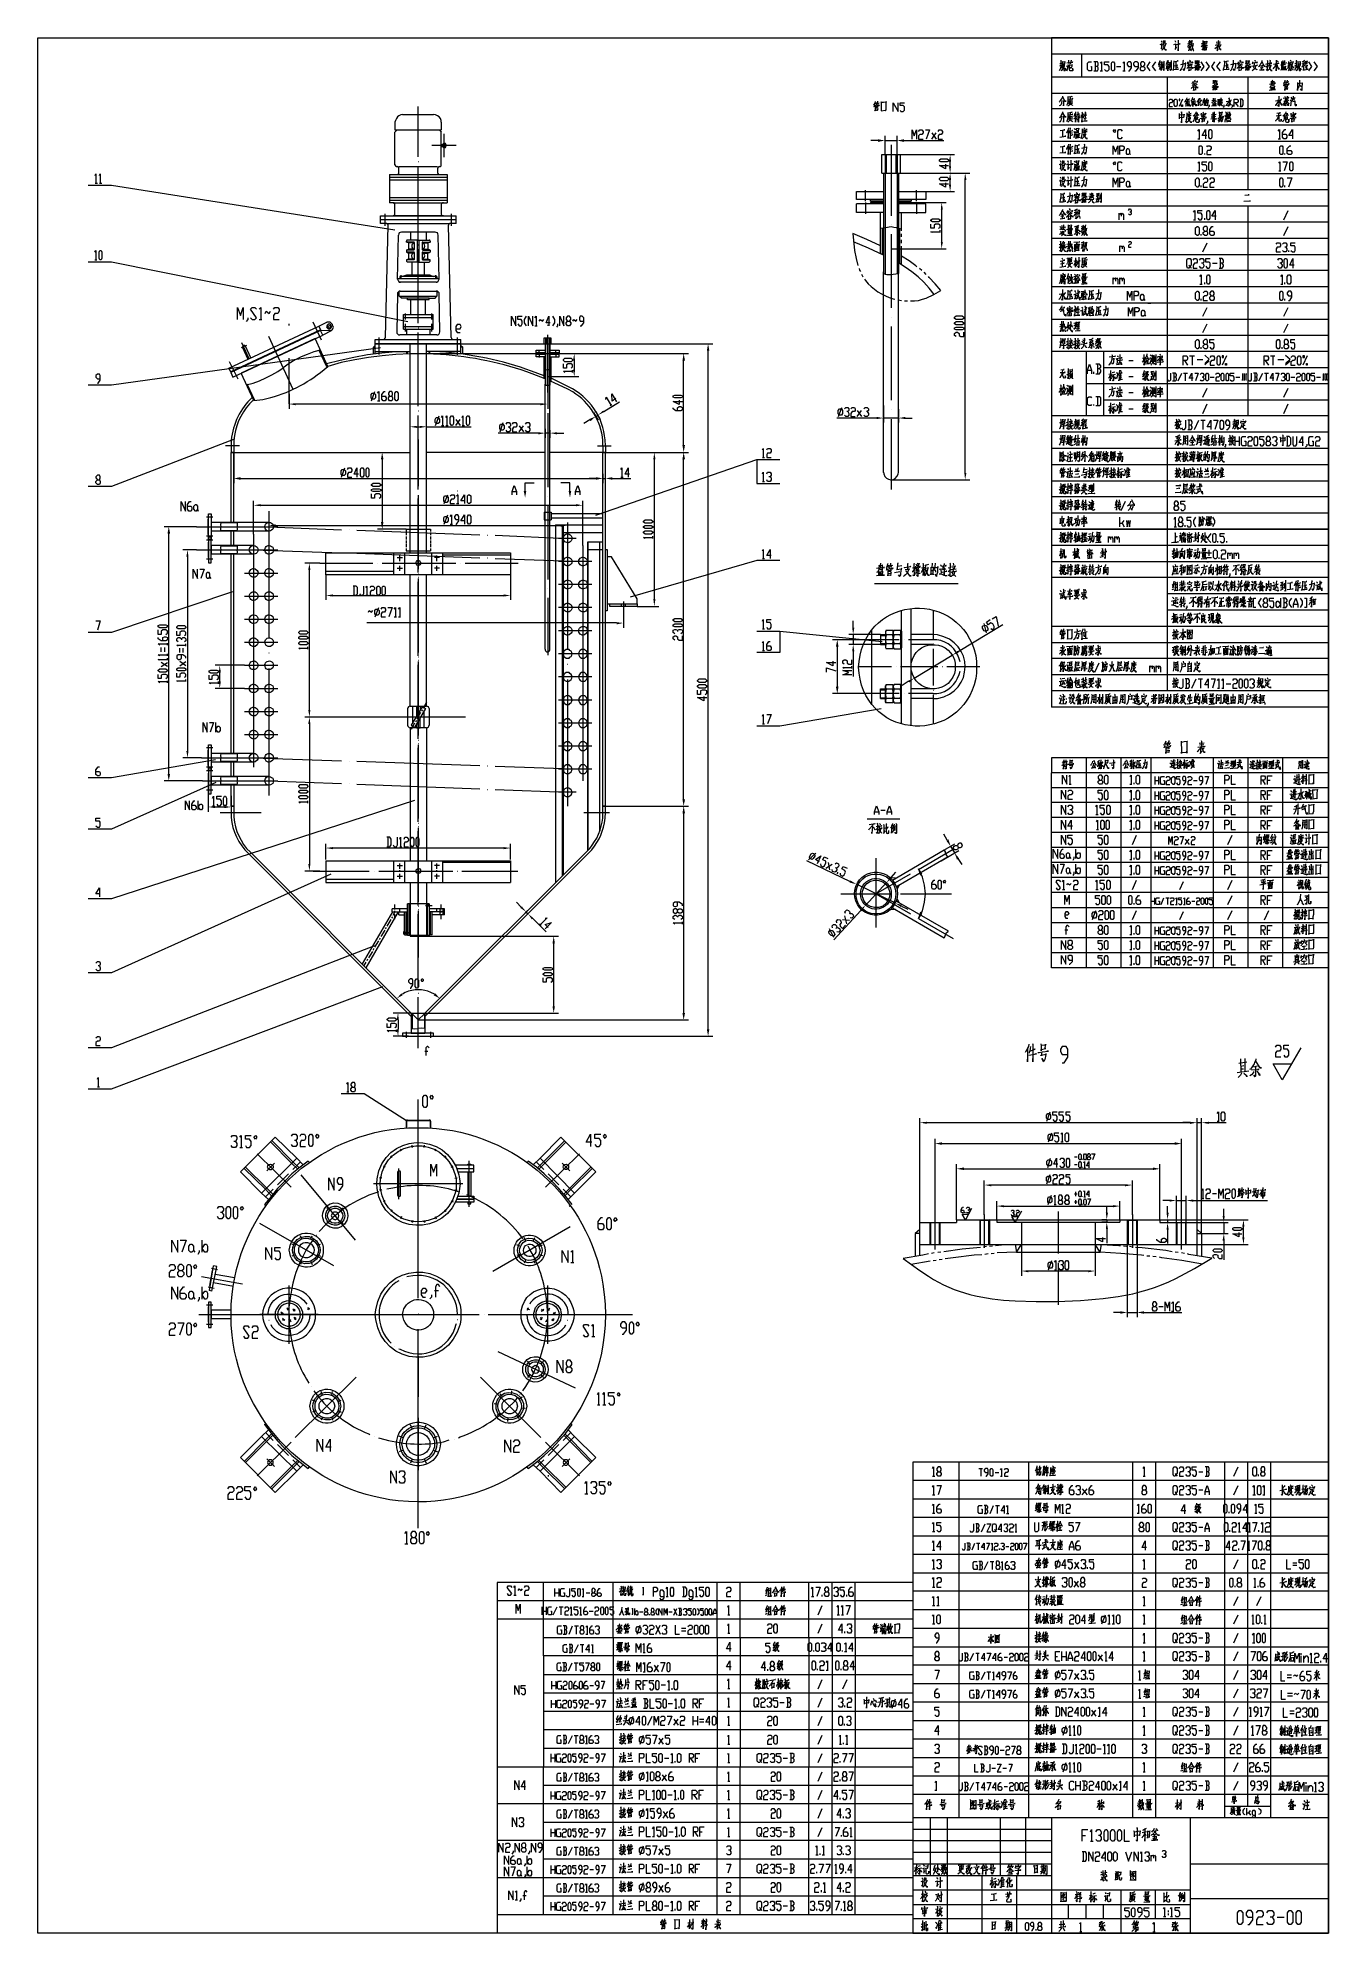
# Model space of a CAD drawing. Extents: x 14941 to 23337, y 2870 to 15192.
import ezdxf

# ---------------------------------------------------------------- set-up
doc = ezdxf.new("R2010")
doc.units = 0
doc.header["$LTSCALE"] = 8
doc.layers.add('1', color=1, linetype='Continuous')

msp = doc.modelspace()

# ---------------------------------------------------------------- hatches: boundary and pattern name
h = msp.add_hatch(color=0)
h.dxf.hatch_style = 2
h.paths.add_polyline_path([(22361, 14792), (22358, 14794), (22361, 14797), (22364, 14794)])
h = msp.add_hatch(color=0)
h.dxf.hatch_style = 2
h.paths.add_polyline_path([(20403, 14533), (20403, 14516), (20450, 14525)])
h = msp.add_hatch(color=0)
h.dxf.hatch_style = 2
h.paths.add_polyline_path([(20573, 14533), (20573, 14516), (20528, 14525)])
h = msp.add_hatch(color=0)
h.dxf.hatch_style = 2
h.paths.add_polyline_path([(20865, 14388), (20879, 14388), (20873, 14433)])
h = msp.add_hatch(color=0)
h.dxf.hatch_style = 2
h.paths.add_polyline_path([(20865, 14358), (20879, 14358), (20873, 14313)])
h = msp.add_hatch(color=0)
h.dxf.hatch_style = 2
h.paths.add_polyline_path([(20865, 14269), (20879, 14269), (20873, 14313)])
h = msp.add_hatch(color=0)
h.dxf.hatch_style = 2
h.paths.add_polyline_path([(20965, 14269), (20979, 14269), (20970, 14313)])
h = msp.add_hatch(color=0)
h.dxf.hatch_style = 2
h.paths.add_polyline_path([(20865, 14238), (20879, 14238), (20873, 14194)])
h = msp.add_hatch(color=0)
h.dxf.hatch_style = 2
h.paths.add_polyline_path([(20812, 14077), (20826, 14077), (20817, 14121)])
h = msp.add_hatch(color=0)
h.dxf.hatch_style = 2
h.paths.add_polyline_path([(20812, 13866), (20826, 13866), (20817, 13821)])
h = msp.add_hatch(color=0)
h.dxf.hatch_style = 2
h.paths.add_polyline_path([(19291, 13159), (19307, 13159), (19299, 13204)])
h = msp.add_hatch(color=0)
h.dxf.hatch_style = 2
h.paths.add_polyline_path([(18420, 13093), (18434, 13093), (18429, 13140)])
h = msp.add_hatch(color=0)
h.dxf.hatch_style = 2
h.paths.add_polyline_path([(19132, 13093), (19149, 13093), (19140, 13140)])
h = msp.add_hatch(color=0)
h.dxf.hatch_style = 2
h.paths.add_polyline_path([(22642, 13123), (22639, 13126), (22642, 13129), (22644, 13126)])
h = msp.add_hatch(color=0)
h.dxf.hatch_style = 2
h.paths.add_polyline_path([(23167, 13123), (23164, 13126), (23167, 13129), (23170, 13126)])
h = msp.add_hatch(color=0)
h.dxf.hatch_style = 2
h.paths.add_polyline_path([(18420, 13034), (18434, 13034), (18429, 12990)])
h = msp.add_hatch(color=0)
h.dxf.hatch_style = 2
h.paths.add_polyline_path([(16618, 12817), (16618, 12803), (16574, 12812)])
h = msp.add_hatch(color=0)
h.dxf.hatch_style = 2
h.paths.add_polyline_path([(18209, 12817), (18209, 12803), (18256, 12812)])
h = msp.add_hatch(color=0)
h.dxf.hatch_style = 2
h.paths.add_polyline_path([(18526, 12714), (18534, 12700), (18568, 12731)])
h = msp.add_hatch(color=0)
h.dxf.hatch_style = 2
h.paths.add_polyline_path([(18618, 12770), (18623, 12759), (18581, 12739)])
h = msp.add_hatch(color=0)
h.dxf.hatch_style = 2
h.paths.add_polyline_path([(20395, 12728), (20395, 12714), (20439, 12720)])
h = msp.add_hatch(color=0)
h.dxf.hatch_style = 2
h.paths.add_polyline_path([(20581, 12728), (20581, 12714), (20536, 12720)])
h = msp.add_hatch(color=0)
h.dxf.hatch_style = 2
h.paths.add_polyline_path([(17405, 12670), (17405, 12656), (17361, 12664)])
h = msp.add_hatch(color=0)
h.dxf.hatch_style = 2
h.paths.add_polyline_path([(17425, 12670), (17425, 12656), (17469, 12664)])
h = msp.add_hatch(color=0)
h.dxf.hatch_style = 2
h.paths.add_polyline_path([(18195, 12628), (18195, 12614), (18239, 12623)])
h = msp.add_hatch(color=0)
h.dxf.hatch_style = 2
h.paths.add_polyline_path([(18317, 12628), (18317, 12614), (18270, 12623)])
h = msp.add_hatch(color=0)
h.dxf.hatch_style = 2
h.paths.add_polyline_path([(17172, 12453), (17188, 12453), (17180, 12497)])
h = msp.add_hatch(color=0)
h.dxf.hatch_style = 2
h.paths.add_polyline_path([(18943, 12453), (18957, 12453), (18949, 12497)])
h = msp.add_hatch(color=0)
h.dxf.hatch_style = 2
h.paths.add_polyline_path([(19132, 12545), (19149, 12545), (19140, 12497)])
h = msp.add_hatch(color=0)
h.dxf.hatch_style = 2
h.paths.add_polyline_path([(19132, 12453), (19149, 12453), (19140, 12497)])
h = msp.add_hatch(color=0)
h.dxf.hatch_style = 2
h.paths.add_polyline_path([(16259, 12336), (16259, 12319), (16215, 12328)])
h = msp.add_hatch(color=0)
h.dxf.hatch_style = 2
h.paths.add_polyline_path([(18570, 12336), (18570, 12319), (18615, 12328)])
h = msp.add_hatch(color=0)
h.dxf.hatch_style = 2
h.paths.add_polyline_path([(18570, 12336), (18570, 12319), (18615, 12328)])
h = msp.add_hatch(color=0)
h.dxf.hatch_style = 2
h.paths.add_polyline_path([(18676, 12336), (18676, 12319), (18632, 12328)])
h = msp.add_hatch(color=0)
h.dxf.hatch_style = 2
h.paths.add_polyline_path([(20965, 12364), (20979, 12364), (20970, 12319)])
h = msp.add_hatch(color=0)
h.dxf.hatch_style = 2
h.paths.add_polyline_path([(18117, 12247), (18109, 12203), (18100, 12247)])
h = msp.add_hatch(color=0)
h.dxf.hatch_style = 2
h.paths.add_polyline_path([(18392, 12247), (18401, 12203), (18409, 12247)])
h = msp.add_hatch(color=0)
h.dxf.hatch_style = 2
h.paths.add_polyline_path([(16068, 12091), (16065, 12094), (16065, 12097), (16068, 12100), (16070, 12097), (16070, 12094)])
h = msp.add_hatch(color=0)
h.dxf.hatch_style = 2
h.paths.add_polyline_path([(16390, 12161), (16390, 12147), (16343, 12153)])
h = msp.add_hatch(color=0)
h.dxf.hatch_style = 2
h.paths.add_polyline_path([(18440, 12161), (18440, 12147), (18484, 12153)])
h = msp.add_hatch(color=0)
h.dxf.hatch_style = 2
h.paths.add_polyline_path([(15784, 11969), (15801, 11969), (15792, 12014)])
h = msp.add_hatch(color=0)
h.dxf.hatch_style = 2
h.paths.add_polyline_path([(16487, 12030), (16487, 12014), (16443, 12022)])
h = msp.add_hatch(color=0)
h.dxf.hatch_style = 2
h.paths.add_polyline_path([(17172, 12044), (17188, 12044), (17180, 11997)])
h = msp.add_hatch(color=0)
h.dxf.hatch_style = 2
h.paths.add_polyline_path([(18340, 12030), (18340, 12014), (18384, 12022)])
h = msp.add_hatch(color=0)
h.dxf.hatch_style = 2
h.paths.add_polyline_path([(15906, 11819), (15920, 11819), (15915, 11863)])
h = msp.add_hatch(color=0)
h.dxf.hatch_style = 2
h.paths.add_polyline_path([(16699, 11733), (16713, 11733), (16707, 11777)])
h = msp.add_hatch(color=0)
h.dxf.hatch_style = 2
h.paths.add_polyline_path([(16860, 11574), (16860, 11560), (16813, 11566)])
h = msp.add_hatch(color=0)
h.dxf.hatch_style = 2
h.paths.add_polyline_path([(17970, 11574), (17970, 11560), (18014, 11566)])
h = msp.add_hatch(color=0)
h.dxf.hatch_style = 2
h.paths.add_polyline_path([(18943, 11544), (18957, 11544), (18949, 11496)])
h = msp.add_hatch(color=0)
h.dxf.hatch_style = 2
h.paths.add_polyline_path([(18704, 11393), (18704, 11379), (18748, 11388)])
h = msp.add_hatch(color=0)
h.dxf.hatch_style = 2
h.paths.add_polyline_path([(20236, 11357), (20250, 11357), (20242, 11313)])
h = msp.add_hatch(color=0)
h.dxf.hatch_style = 2
h.paths.add_polyline_path([(20130, 11235), (20147, 11235), (20139, 11279)])
h = msp.add_hatch(color=0)
h.dxf.hatch_style = 2
h.paths.add_polyline_path([(20236, 11204), (20250, 11204), (20242, 11249)])
h = msp.add_hatch(color=0)
h.dxf.hatch_style = 2
h.paths.add_polyline_path([(16118, 11068), (16131, 11068), (16123, 11113)])
h = msp.add_hatch(color=0)
h.dxf.hatch_style = 2
h.paths.add_polyline_path([(20920, 11207), (20929, 11196), (20887, 11179)])
h = msp.add_hatch(color=0)
h.dxf.hatch_style = 2
h.paths.add_polyline_path([(16118, 11007), (16131, 11007), (16123, 10962)])
h = msp.add_hatch(color=0)
h.dxf.hatch_style = 2
h.paths.add_polyline_path([(20130, 10973), (20147, 10973), (20139, 10929)])
h = msp.add_hatch(color=0)
h.dxf.hatch_style = 2
h.paths.add_polyline_path([(20598, 11012), (20606, 11001), (20639, 11029)])
h = msp.add_hatch(color=0)
h.dxf.hatch_style = 2
h.paths.add_polyline_path([(16699, 10823), (16713, 10823), (16707, 10776)])
h = msp.add_hatch(color=0)
h.dxf.hatch_style = 2
h.paths.add_polyline_path([(16699, 10732), (16713, 10732), (16707, 10776)])
h = msp.add_hatch(color=0)
h.dxf.hatch_style = 2
h.paths.add_polyline_path([(16068, 10590), (16065, 10592), (16065, 10598), (16068, 10598), (16070, 10598), (16070, 10592)])
h = msp.add_hatch(color=0)
h.dxf.hatch_style = 2
h.paths.add_polyline_path([(15906, 10556), (15920, 10556), (15915, 10512)])
h = msp.add_hatch(color=0)
h.dxf.hatch_style = 2
h.paths.add_polyline_path([(15784, 10406), (15801, 10406), (15792, 10362)])
h = msp.add_hatch(color=0)
h.dxf.hatch_style = 2
h.paths.add_polyline_path([(19132, 10242), (19149, 10242), (19140, 10198)])
h = msp.add_hatch(color=0)
h.dxf.hatch_style = 2
h.paths.add_polyline_path([(16093, 10198), (16093, 10184), (16048, 10192)])
h = msp.add_hatch(color=0)
h.dxf.hatch_style = 2
h.paths.add_polyline_path([(16154, 10198), (16154, 10184), (16198, 10192)])
h = msp.add_hatch(color=0)
h.dxf.hatch_style = 2
h.paths.add_polyline_path([(19132, 10150), (19149, 10150), (19140, 10198)])
h = msp.add_hatch(color=0)
h.dxf.hatch_style = 2
h.paths.add_polyline_path([(16860, 9931), (16860, 9917), (16813, 9925)])
h = msp.add_hatch(color=0)
h.dxf.hatch_style = 2
h.paths.add_polyline_path([(17970, 9931), (17970, 9917), (18014, 9925)])
h = msp.add_hatch(color=0)
h.dxf.hatch_style = 2
h.paths.add_polyline_path([(20862, 9981), (20848, 9972), (20876, 9936)])
h = msp.add_hatch(color=0)
h.dxf.hatch_style = 2
h.paths.add_polyline_path([(20931, 9858), (20917, 9850), (20901, 9894)])
h = msp.add_hatch(color=0)
h.dxf.hatch_style = 2
h.paths.add_polyline_path([(16699, 9822), (16713, 9822), (16707, 9775)])
h = msp.add_hatch(color=0)
h.dxf.hatch_style = 2
h.paths.add_polyline_path([(20484, 9739), (20495, 9728), (20459, 9700)])
h = msp.add_hatch(color=0)
h.dxf.hatch_style = 2
h.paths.add_polyline_path([(20225, 9714), (20219, 9700), (20264, 9689)])
h = msp.add_hatch(color=0)
h.dxf.hatch_style = 2
h.paths.add_polyline_path([(18089, 9544), (18078, 9536), (18117, 9508)])
h = msp.add_hatch(color=0)
h.dxf.hatch_style = 2
h.paths.add_polyline_path([(18164, 9469), (18153, 9461), (18128, 9497)])
h = msp.add_hatch(color=0)
h.dxf.hatch_style = 2
h.paths.add_polyline_path([(20286, 9525), (20297, 9513), (20322, 9552)])
h = msp.add_hatch(color=0)
h.dxf.hatch_style = 2
h.paths.add_polyline_path([(20559, 9555), (20553, 9541), (20517, 9566)])
h = msp.add_hatch(color=0)
h.dxf.hatch_style = 2
h.paths.add_polyline_path([(18287, 9305), (18303, 9305), (18295, 9352)])
h = msp.add_hatch(color=0)
h.dxf.hatch_style = 2
h.paths.add_polyline_path([(17313, 8968), (17305, 8980), (17274, 8946)])
h = msp.add_hatch(color=0)
h.dxf.hatch_style = 2
h.paths.add_polyline_path([(17525, 8980), (17514, 8968), (17555, 8946)])
h = msp.add_hatch(color=0)
h.dxf.hatch_style = 2
h.paths.add_polyline_path([(18287, 8896), (18303, 8896), (18295, 8852)])
h = msp.add_hatch(color=0)
h.dxf.hatch_style = 2
h.paths.add_polyline_path([(17274, 8807), (17288, 8807), (17283, 8852)])
h = msp.add_hatch(color=0)
h.dxf.hatch_style = 2
h.paths.add_polyline_path([(19132, 8852), (19149, 8852), (19140, 8807)])
h = msp.add_hatch(color=0)
h.dxf.hatch_style = 2
h.paths.add_polyline_path([(17274, 8746), (17288, 8746), (17283, 8701)])
h = msp.add_hatch(color=0)
h.dxf.hatch_style = 2
h.paths.add_polyline_path([(17313, 8715), (17311, 8718), (17311, 8721), (17313, 8724), (17316, 8721), (17316, 8718)])
h = msp.add_hatch(color=0)
h.dxf.hatch_style = 2
h.paths.add_polyline_path([(19291, 8746), (19307, 8746), (19299, 8701)])
h = msp.add_hatch(color=0)
h.dxf.hatch_style = 2
h.paths.add_polyline_path([(20720, 8145), (20720, 8131), (20675, 8140)])
h = msp.add_hatch(color=0)
h.dxf.hatch_style = 2
h.paths.add_polyline_path([(22433, 8145), (22433, 8131), (22478, 8140)])
h = msp.add_hatch(color=0)
h.dxf.hatch_style = 2
h.paths.add_polyline_path([(22433, 8145), (22433, 8131), (22478, 8140)])
h = msp.add_hatch(color=0)
h.dxf.hatch_style = 2
h.paths.add_polyline_path([(22553, 8145), (22553, 8131), (22508, 8140)])
h = msp.add_hatch(color=0)
h.dxf.hatch_style = 2
h.paths.add_polyline_path([(20820, 8012), (20820, 7995), (20776, 8003)])
h = msp.add_hatch(color=0)
h.dxf.hatch_style = 2
h.paths.add_polyline_path([(22333, 8012), (22333, 7995), (22377, 8003)])
h = msp.add_hatch(color=0)
h.dxf.hatch_style = 2
h.paths.add_polyline_path([(20962, 7848), (20962, 7831), (20915, 7839)])
h = msp.add_hatch(color=0)
h.dxf.hatch_style = 2
h.paths.add_polyline_path([(22191, 7848), (22191, 7831), (22236, 7839)])
h = msp.add_hatch(color=0)
h.dxf.hatch_style = 2
h.paths.add_polyline_path([(21140, 7739), (21140, 7725), (21095, 7734)])
h = msp.add_hatch(color=0)
h.dxf.hatch_style = 2
h.paths.add_polyline_path([(22010, 7739), (22010, 7725), (22058, 7734)])
h = msp.add_hatch(color=0)
h.dxf.hatch_style = 2
h.paths.add_polyline_path([(21221, 7603), (21221, 7589), (21176, 7597)])
h = msp.add_hatch(color=0)
h.dxf.hatch_style = 2
h.paths.add_polyline_path([(21885, 7553), (21899, 7553), (21891, 7508)])
h = msp.add_hatch(color=0)
h.dxf.hatch_style = 2
h.paths.add_polyline_path([(21932, 7603), (21932, 7589), (21977, 7597)])
h = msp.add_hatch(color=0)
h.dxf.hatch_style = 2
h.paths.add_polyline_path([(22280, 7553), (22294, 7553), (22286, 7508)])
h = msp.add_hatch(color=0)
h.dxf.hatch_style = 2
h.paths.add_polyline_path([(22300, 7639), (22300, 7625), (22344, 7634)])
h = msp.add_hatch(color=0)
h.dxf.hatch_style = 2
h.paths.add_polyline_path([(22453, 7639), (22453, 7625), (22408, 7634)])
h = msp.add_hatch(color=0)
h.dxf.hatch_style = 2
h.paths.add_polyline_path([(22644, 7533), (22658, 7533), (22653, 7489)])
h = msp.add_hatch(color=0)
h.dxf.hatch_style = 2
h.paths.add_polyline_path([(21885, 7447), (21899, 7447), (21891, 7492)])
h = msp.add_hatch(color=0)
h.dxf.hatch_style = 2
h.paths.add_polyline_path([(22280, 7444), (22294, 7444), (22286, 7489)])
h = msp.add_hatch(color=0)
h.dxf.hatch_style = 2
h.paths.add_polyline_path([(22644, 7372), (22658, 7372), (22653, 7419)])
h = msp.add_hatch(color=0)
h.dxf.hatch_style = 2
h.paths.add_polyline_path([(22772, 7464), (22786, 7464), (22781, 7508)])
h = msp.add_hatch(color=0)
h.dxf.hatch_style = 2
h.paths.add_polyline_path([(22772, 7394), (22786, 7394), (22781, 7347)])
h = msp.add_hatch(color=0)
h.dxf.hatch_style = 2
h.paths.add_polyline_path([(21382, 7180), (21382, 7166), (21337, 7175)])
h = msp.add_hatch(color=0)
h.dxf.hatch_style = 2
h.paths.add_polyline_path([(21771, 7180), (21771, 7166), (21816, 7175)])
h = msp.add_hatch(color=0)
h.dxf.hatch_style = 2
h.paths.add_polyline_path([(21980, 6913), (21980, 6897), (22024, 6905)])
h = msp.add_hatch(color=0)
h.dxf.hatch_style = 2
h.paths.add_polyline_path([(22133, 6913), (22133, 6897), (22088, 6905)])

# ---------------------------------------------------------------- linework, layer by layer
at = {"layer": '1', "color": 0, "lineweight": 18}
for points in [[(14941, 2870), (14941, 15192), (23334, 15192)], [(23334, 11785), (23334, 15192), (21532, 15192), (21532, 10840)], [(23334, 15192), (23334, 2870), (23334, 15192)], [(17313, 14694), (17302, 14692), (17288, 14686), (17280, 14678), (17272, 14669), (17266, 14655), (17263, 14644)], [(17313, 14694), (17514, 14694)], [(17564, 14644), (17564, 14655), (17558, 14669), (17550, 14678), (17539, 14686), (17527, 14692), (17514, 14694)], [(17263, 14644), (17263, 14594)], [(17263, 14594), (17564, 14594)], [(17263, 14580), (17277, 14594)], [(17263, 14366), (17263, 14580)], [(17553, 14594), (17564, 14580)], [(17564, 14644), (17564, 14594)], [(17564, 14366), (17564, 14580)], [(17564, 14500), (17572, 14500)], [(17564, 14486), (17572, 14486)], [(17597, 14494), (17594, 14500), (17591, 14505), (17583, 14508), (17578, 14505), (17572, 14500), (17569, 14494), (17572, 14486), (17578, 14480), (17583, 14480), (17591, 14480), (17594, 14486), (17597, 14494)], [(17594, 14494), (17591, 14497), (17589, 14502), (17583, 14502), (17578, 14502), (17575, 14497), (17575, 14494), (17575, 14489), (17578, 14483), (17583, 14483), (17589, 14483), (17591, 14489), (17594, 14494)], [(20428, 14313), (20428, 14433), (20548, 14433)], [(20450, 14433), (20450, 14313)], [(20456, 14433), (20456, 14313)], [(20520, 14433), (20520, 14313)], [(20528, 14433), (20528, 14313)], [(20548, 14433), (20548, 14313)], [(17227, 14305), (17227, 14119)], [(17227, 14305), (17277, 14305)], [(17263, 14366), (17266, 14361), (17272, 14355), (17277, 14355)], [(17288, 14341), (17288, 14347), (17283, 14352), (17277, 14355)], [(17277, 14305), (17283, 14305), (17288, 14311), (17288, 14316), (17288, 14341)], [(17277, 14305), (17553, 14305)], [(17288, 14355), (17539, 14355)], [(17553, 14355), (17547, 14352), (17541, 14347), (17539, 14341)], [(17539, 14341), (17539, 14316)], [(17539, 14316), (17541, 14311), (17547, 14305), (17553, 14305)], [(17553, 14355), (17558, 14355), (17564, 14361), (17564, 14366)], [(17553, 14305), (17603, 14305)], [(17603, 14305), (17603, 14119)], [(20428, 14313), (20548, 14313)], [(20439, 14313), (20439, 13660)], [(20450, 14313), (20450, 13657)], [(20528, 14313), (20528, 13657)], [(20536, 14313), (20536, 13660)], [(17227, 14286), (17603, 14286)], [(17227, 14269), (17603, 14269)], [(20264, 14141), (20264, 14194), (20439, 14194)], [(20536, 14194), (20714, 14194)], [(20714, 14194), (20714, 14141)], [(17227, 14155), (17603, 14155)], [(17227, 14138), (17603, 14138)], [(17263, 14108), (17263, 14113), (17258, 14119), (17252, 14119), (17227, 14119)], [(17252, 14119), (17578, 14119)], [(17578, 14035), (17252, 14035), (17258, 14035), (17263, 14041), (17263, 14046), (17263, 14108)], [(17578, 14119), (17572, 14119), (17566, 14113), (17564, 14108)], [(17564, 14108), (17564, 14046)], [(17578, 14119), (17603, 14119)], [(20439, 14141), (20264, 14141)], [(20356, 14130), (20356, 14141)], [(20439, 14130), (20356, 14130)], [(20620, 14141), (20620, 14130), (20536, 14130)], [(20714, 14141), (20536, 14141)], [(20620, 14113), (20620, 14121)], [(17169, 14035), (17661, 14035)], [(17169, 13985), (17169, 14035)], [(17661, 14010), (17169, 14010)], [(17210, 13985), (17169, 13985)], [(17202, 13245), (17219, 13974)], [(17219, 13974), (17219, 13980), (17213, 13982), (17210, 13985), (17619, 13985)], [(17305, 13930), (17297, 13927), (17291, 13924), (17288, 13918), (17286, 13910)], [(17525, 13930), (17305, 13930)], [(17363, 13930), (17363, 13877)], [(17466, 13930), (17466, 13877)], [(17544, 13910), (17541, 13918), (17539, 13924), (17530, 13927), (17525, 13930)], [(17564, 14046), (17566, 14041), (17572, 14035), (17578, 14035)], [(17619, 13985), (17614, 13982), (17611, 13980), (17611, 13974)], [(17628, 13245), (17611, 13974)], [(17661, 13985), (17619, 13985)], [(17661, 13985), (17661, 14035)], [(17280, 13624), (17286, 13910)], [(17344, 13877), (17341, 13877), (17338, 13871)], [(17391, 13860), (17352, 13860), (17338, 13863), (17338, 13871)], [(17391, 13860), (17388, 13863), (17386, 13863), (17338, 13863)], [(17338, 13813), (17352, 13818)], [(17386, 13813), (17338, 13813)], [(17338, 13813), (17338, 13799)], [(17413, 13877), (17344, 13877)], [(17352, 13860), (17352, 13818)], [(17391, 13818), (17352, 13818)], [(17391, 13818), (17391, 13860), (17383, 13857), (17377, 13852), (17372, 13846), (17372, 13838), (17372, 13832), (17377, 13824), (17383, 13821), (17391, 13818)], [(17386, 13813), (17388, 13816), (17391, 13818)], [(17408, 13877), (17408, 13735)], [(17413, 13877), (17486, 13877)], [(17419, 13877), (17419, 13735)], [(17444, 13863), (17439, 13863), (17439, 13860)], [(17439, 13818), (17444, 13821), (17452, 13824), (17455, 13832), (17458, 13838), (17455, 13846), (17452, 13852), (17444, 13857), (17439, 13860), (17439, 13818)], [(17439, 13860), (17477, 13860)], [(17439, 13818), (17477, 13818)], [(17439, 13818), (17439, 13816), (17444, 13813)], [(17444, 13863), (17491, 13863)], [(17444, 13813), (17491, 13813)], [(17491, 13871), (17491, 13863), (17477, 13860)], [(17477, 13860), (17477, 13818)], [(17491, 13813), (17477, 13818)], [(17491, 13871), (17489, 13877), (17486, 13877)], [(17491, 13813), (17491, 13799)], [(17550, 13624), (17544, 13910)], [(17386, 13799), (17338, 13799)], [(17338, 13799), (17352, 13793), (17352, 13754)], [(17391, 13754), (17352, 13754), (17338, 13749), (17338, 13740)], [(17386, 13749), (17338, 13749)], [(17338, 13740), (17341, 13738), (17344, 13735)], [(17408, 13735), (17344, 13735)], [(17391, 13793), (17352, 13793)], [(17375, 13649), (17375, 13735)], [(17391, 13754), (17391, 13793), (17388, 13799), (17386, 13799)], [(17386, 13749), (17388, 13752), (17391, 13754)], [(17419, 13735), (17486, 13735)], [(17444, 13799), (17439, 13799), (17439, 13793), (17439, 13754), (17439, 13752), (17444, 13749)], [(17439, 13793), (17477, 13793)], [(17439, 13754), (17477, 13754)], [(17444, 13799), (17491, 13799)], [(17444, 13749), (17491, 13749)], [(17455, 13649), (17455, 13735)], [(17491, 13740), (17491, 13749), (17477, 13754), (17477, 13793), (17491, 13799)], [(17486, 13735), (17489, 13738), (17491, 13740)], [(17550, 13626), (17280, 13626)], [(17280, 13624), (17283, 13615), (17286, 13610), (17291, 13604), (17299, 13604)], [(17536, 13640), (17294, 13640)], [(17294, 13640), (17294, 13629), (17294, 13626)], [(17294, 13640), (17294, 13640)], [(17530, 13604), (17297, 13604)], [(17302, 13649), (17302, 13624)], [(17338, 13649), (17313, 13640)], [(17491, 13649), (17338, 13649)], [(17491, 13649), (17514, 13640)], [(17527, 13649), (17527, 13624)], [(17530, 13604), (17536, 13604), (17544, 13610), (17547, 13615), (17550, 13624)], [(17536, 13640), (17536, 13629), (17536, 13626)], [(17536, 13640), (17536, 13640)], [(20439, 12367), (20439, 13671)], [(20536, 12367), (20536, 13671)], [(17297, 13546), (17291, 13546), (17286, 13540), (17280, 13535), (17280, 13529), (17274, 13282)], [(17305, 13499), (17291, 13512), (17291, 13546)], [(17291, 13512), (17536, 13512)], [(17297, 13546), (17530, 13546)], [(17486, 13499), (17305, 13499)], [(17344, 13490), (17344, 13493), (17344, 13499)], [(17483, 13490), (17344, 13490)], [(17366, 13393), (17366, 13490)], [(17461, 13393), (17461, 13490)], [(17483, 13490), (17486, 13493), (17486, 13499), (17525, 13499), (17536, 13512)], [(17550, 13529), (17550, 13535), (17544, 13540), (17539, 13546), (17530, 13546)], [(17536, 13546), (17536, 13512)], [(17555, 13282), (17550, 13529)], [(16195, 13020), (16182, 13045), (16768, 13318), (16779, 13293)], [(16768, 13318), (16821, 13343)], [(16852, 13315), (16849, 13321), (16846, 13326), (16841, 13329), (16835, 13332), (16829, 13329), (16824, 13326), (16821, 13321), (16818, 13315), (16821, 13309), (16824, 13304), (16829, 13301), (16835, 13298), (16841, 13301), (16846, 13304), (16849, 13309), (16852, 13315)], [(16849, 13287), (16855, 13293), (16860, 13301), (16863, 13312), (16860, 13321), (16857, 13329), (16849, 13337), (16841, 13343), (16832, 13343), (16821, 13343)], [(17319, 13298), (17319, 13393), (17511, 13393)], [(17511, 13373), (17319, 13373)], [(17319, 13315), (17511, 13315)], [(17511, 13298), (17511, 13393)], [(16779, 13290), (16779, 13293), (16195, 13020), (16195, 13017)], [(16793, 13259), (16779, 13290), (16195, 13017), (16209, 12987), (16793, 13259)], [(16743, 13237), (16262, 13012)], [(16326, 13112), (16290, 13187), (16284, 13193), (16279, 13193), (16276, 13190), (16271, 13184), (16271, 13179), (16307, 13104)], [(16827, 13056), (16743, 13237)], [(16849, 13287), (16782, 13290)], [(16849, 13287), (16793, 13259)], [(17124, 13182), (17135, 13193)], [(17135, 13204), (17135, 13232), (17692, 13232)], [(17135, 13137), (17135, 13207)], [(17135, 13204), (17692, 13204)], [(17692, 13204), (17135, 13204)], [(17188, 13232), (17194, 13234), (17199, 13240), (17202, 13245)], [(17274, 13282), (17274, 13273), (17280, 13268), (17286, 13262), (17294, 13262)], [(17536, 13262), (17294, 13262)], [(17319, 13298), (17511, 13298)], [(17338, 13298), (17338, 13262)], [(17361, 11844), (17361, 13204)], [(17469, 11844), (17469, 13204)], [(17491, 13262), (17491, 13298)], [(17536, 13262), (17544, 13262), (17550, 13268), (17553, 13273), (17555, 13282)], [(17628, 13245), (17630, 13240), (17633, 13234), (17642, 13232)], [(17692, 13204), (17692, 13232)], [(17692, 13137), (17692, 13207)], [(17692, 13193), (17705, 13182), (17692, 13182)], [(18234, 13204), (18234, 13243), (18276, 13243)], [(18234, 13204), (18276, 13204)], [(18239, 13204), (18239, 12934)], [(18242, 13243), (18242, 13204)], [(18242, 13204), (18242, 12934)], [(18245, 13243), (18245, 13204)], [(18267, 13243), (18267, 13204)], [(18267, 13243), (18267, 13204)], [(18267, 13204), (18267, 12934)], [(18270, 13204), (18270, 12934)], [(18276, 13243), (18276, 13204)], [(16821, 13054), (16771, 13159)], [(17361, 13154), (17269, 13151), (17177, 13143), (17085, 13131), (16996, 13115), (16907, 13095), (16818, 13073)], [(17361, 13137), (17269, 13134), (17180, 13126), (17091, 13115), (17002, 13098), (16913, 13081), (16827, 13056)], [(17124, 13137), (17124, 13182), (17135, 13182)], [(17135, 13154), (17361, 13154)], [(17338, 13154), (17338, 13137), (17350, 13154)], [(17692, 13154), (17469, 13154)], [(17480, 13154), (17489, 13137), (17489, 13154)], [(17705, 13137), (17705, 13182)], [(18181, 13145), (18181, 13162), (18239, 13162)], [(18239, 13145), (18181, 13145)], [(18239, 13134), (18181, 13134)], [(18239, 13118), (18181, 13118), (18181, 13134)], [(18212, 13143), (18212, 13145)], [(18239, 13143), (18212, 13143)], [(18239, 13140), (18212, 13140)], [(18212, 13140), (18212, 13134)], [(18234, 12979), (18234, 13118)], [(18270, 13162), (18331, 13162)], [(18298, 13145), (18298, 13143), (18270, 13143)], [(18331, 13145), (18270, 13145)], [(18270, 13140), (18298, 13140), (18298, 13134)], [(18331, 13134), (18270, 13134)], [(18270, 13118), (18331, 13118)], [(18278, 12959), (18278, 13118)], [(18331, 13162), (18331, 13145)], [(18331, 13118), (18331, 13134)], [(16346, 12834), (16262, 13012)], [(16351, 12834), (16301, 12940)], [(18237, 12979), (18237, 13034)], [(18239, 11218), (18239, 12940)], [(18387, 12909), (18270, 12962)], [(18270, 11218), (18270, 12940)], [(18273, 12962), (18273, 13031)], [(16215, 12497), (16198, 12497), (17361, 12497)], [(16198, 12041), (16198, 12497)], [(16215, 12539), (16215, 12497)], [(16215, 12041), (16215, 12497)], [(18239, 12497), (17469, 12497)], [(18615, 12497), (18632, 12497), (18270, 12497)], [(18615, 12539), (18615, 12497)], [(18615, 10198), (18615, 12497)], [(18632, 12539), (18632, 12497)], [(18632, 10198), (18632, 12497)], [(16051, 12097), (16068, 12097), (16068, 11930), (16051, 11930), (16051, 12097)], [(18234, 12108), (18278, 12108), (18278, 12058)], [(18234, 12108), (18234, 12058), (18278, 12058)], [(18615, 12097), (18278, 12097)], [(16051, 11963), (16048, 11963), (16048, 12064), (16051, 12064)], [(16068, 12041), (16068, 11986)], [(16443, 12041), (16068, 12041)], [(16443, 11986), (16068, 11986)], [(16237, 12039), (16131, 12039)], [(16240, 11988), (16131, 11988)], [(16198, 11891), (16198, 11986)], [(16215, 11891), (16215, 11986)], [(18615, 12069), (18278, 12069)], [(18306, 12027), (18615, 12027)], [(18306, 12027), (18306, 9700)], [(18351, 12027), (18351, 9744)], [(18356, 12027), (18356, 9750)], [(18356, 11977), (18615, 11977)], [(16051, 11913), (16048, 11913), (16048, 11813), (16051, 11813)], [(16068, 11947), (16051, 11947), (16051, 11780), (16068, 11780), (16068, 11947)], [(16068, 11891), (16068, 11836)], [(16343, 11891), (16068, 11891)], [(16343, 11836), (16068, 11836)], [(16237, 11888), (16131, 11888)], [(16240, 11838), (16131, 11838)], [(16198, 10540), (16198, 11836)], [(16215, 10540), (16215, 11836)], [(16813, 11844), (18014, 11844)], [(18014, 11702), (16813, 11702), (16813, 11844)], [(17255, 11702), (17255, 11844)], [(17327, 11702), (17327, 11844)], [(17502, 11702), (17502, 11844)], [(17575, 11702), (17575, 11844)], [(18014, 11830), (17575, 11830)], [(18014, 11844), (18014, 11702)], [(18515, 11913), (18515, 9906)], [(18615, 11913), (18515, 11913)], [(18615, 11863), (18515, 11863)], [(18518, 11913), (18518, 9911)], [(18593, 11863), (18593, 10034)], [(18632, 11866), (18643, 11866), (18643, 11466), (18632, 11466)], [(16813, 11724), (17255, 11724)], [(18643, 11513), (18837, 11513), (18837, 11544), (18670, 11819), (18643, 11819)], [(17361, 10848), (17361, 11702)], [(17469, 10848), (17469, 11702)], [(18837, 11513), (18837, 11496), (18659, 11496), (18659, 11513)], [(18734, 11513), (18734, 11496)], [(18762, 11496), (18762, 11513)], [(20556, 10732), (20556, 11471)], [(20620, 10720), (20620, 11482)], [(20364, 10859), (20364, 11341)], [(20456, 11341), (20453, 11329), (20453, 11318), (20456, 11310)], [(20456, 11341), (20453, 11332), (20453, 11229), (20456, 11221)], [(20456, 11341), (20500, 11341)], [(20500, 11310), (20503, 11318), (20503, 11329), (20500, 11341)], [(20500, 11341), (20503, 11332)], [(20509, 11221), (20503, 11229), (20503, 11332), (20509, 11341)], [(20509, 11341), (20503, 11329), (20503, 11318), (20509, 11310), (20503, 11290), (20503, 11271), (20509, 11252)], [(20509, 11341), (20550, 11341)], [(20509, 11221), (20550, 11221), (20553, 11229), (20553, 11240), (20550, 11252), (20553, 11271), (20553, 11290), (20550, 11310), (20553, 11318), (20553, 11329), (20550, 11341)], [(20550, 11341), (20556, 11332)], [(18239, 11218), (18239, 11213), (18242, 11207), (18248, 11201), (18256, 11201), (18262, 11201), (18267, 11207), (18270, 11213), (18270, 11218)], [(18415, 11188), (18412, 11196), (18409, 11204), (18401, 11210), (18395, 11215), (18384, 11215), (18376, 11215), (18367, 11210), (18362, 11204), (18359, 11196), (18356, 11188), (18359, 11179), (18362, 11171), (18367, 11165), (18376, 11160), (18384, 11160), (18395, 11160), (18401, 11165), (18409, 11171), (18412, 11179), (18415, 11188)], [(18515, 11188), (18512, 11196), (18509, 11204), (18501, 11210), (18495, 11215), (18484, 11215), (18476, 11215), (18467, 11210), (18462, 11204), (18459, 11196), (18456, 11188), (18459, 11179), (18462, 11171), (18467, 11165), (18476, 11160), (18484, 11160), (18495, 11160), (18501, 11165), (18509, 11171), (18512, 11179), (18515, 11188)], [(20420, 11313), (20453, 11313)], [(20420, 11313), (20420, 11249)], [(20420, 11249), (20453, 11249)], [(20500, 11310), (20456, 11310), (20453, 11290), (20453, 11271), (20456, 11252)], [(20500, 11252), (20456, 11252), (20453, 11240), (20453, 11229), (20456, 11221)], [(20500, 11221), (20456, 11221)], [(20500, 11252), (20503, 11271), (20503, 11290), (20500, 11310)], [(20500, 11221), (20503, 11229), (20503, 11240), (20500, 11252)], [(20503, 11229), (20500, 11221)], [(20503, 11332), (20503, 11229)], [(20509, 11252), (20503, 11240), (20503, 11229), (20509, 11221)], [(20550, 11310), (20509, 11310)], [(20550, 11252), (20509, 11252)], [(20556, 11229), (20550, 11221)], [(20556, 11332), (20556, 11229)], [(20762, 11313), (20620, 11313)], [(20762, 11249), (20620, 11249)], [(18415, 11037), (18412, 11046), (18409, 11054), (18401, 11060), (18395, 11065), (18384, 11065), (18376, 11065), (18367, 11060), (18362, 11054), (18359, 11046), (18356, 11037), (18359, 11029), (18362, 11021), (18367, 11015), (18376, 11010), (18384, 11010), (18395, 11010), (18401, 11015), (18409, 11021), (18412, 11029), (18415, 11037)], [(18515, 11037), (18512, 11046), (18509, 11054), (18501, 11060), (18495, 11065), (18484, 11065), (18476, 11065), (18467, 11060), (18462, 11054), (18459, 11046), (18456, 11037), (18459, 11029), (18462, 11021), (18467, 11015), (18476, 11010), (18484, 11010), (18495, 11010), (18501, 11015), (18509, 11021), (18512, 11029), (18515, 11037)], [(20456, 10987), (20453, 10979)], [(20456, 10987), (20453, 10976), (20453, 10968), (20456, 10957)], [(20500, 10868), (20456, 10868), (20453, 10876), (20453, 10979)], [(20456, 10987), (20500, 10987), (20503, 10979), (20503, 10876), (20500, 10868)], [(20500, 10868), (20503, 10879), (20503, 10890), (20500, 10898), (20503, 10918), (20503, 10937), (20500, 10957), (20503, 10968), (20503, 10976), (20500, 10987)], [(20509, 10987), (20503, 10976), (20503, 10968), (20509, 10957), (20503, 10937), (20503, 10918), (20509, 10898), (20503, 10890), (20503, 10879), (20509, 10868)], [(20509, 10987), (20503, 10979)], [(20503, 10979), (20503, 10876), (20509, 10868), (20550, 10868)], [(20556, 10876), (20556, 10979), (20550, 10987), (20509, 10987)], [(20550, 10957), (20553, 10968), (20553, 10976), (20550, 10987)], [(17361, 10848), (17355, 10846), (17350, 10843), (17347, 10837), (17344, 10832)], [(17361, 10848), (17469, 10848)], [(17377, 10848), (17377, 10737)], [(17402, 10848), (17402, 10782)], [(17402, 10848), (17427, 10848)], [(17427, 10848), (17427, 10823)], [(17452, 10848), (17452, 10837)], [(17486, 10832), (17483, 10837), (17480, 10843), (17475, 10846), (17469, 10848)], [(18415, 10887), (18412, 10896), (18409, 10904), (18401, 10910), (18395, 10915), (18384, 10915), (18376, 10915), (18367, 10910), (18362, 10904), (18359, 10896), (18356, 10887), (18359, 10879), (18362, 10871), (18367, 10865), (18376, 10859), (18384, 10859), (18395, 10859), (18401, 10865), (18409, 10871), (18412, 10879), (18415, 10887)], [(18515, 10887), (18512, 10896), (18509, 10904), (18501, 10910), (18495, 10915), (18484, 10915), (18476, 10915), (18467, 10910), (18462, 10904), (18459, 10896), (18456, 10887), (18459, 10879), (18462, 10871), (18467, 10865), (18476, 10859), (18484, 10859), (18495, 10859), (18501, 10865), (18509, 10871), (18512, 10879), (18515, 10887)], [(20420, 10896), (20420, 10960)], [(20420, 10960), (20453, 10960)], [(20420, 10896), (20453, 10896)], [(20456, 10957), (20453, 10937), (20453, 10918), (20456, 10898)], [(20456, 10898), (20453, 10890), (20453, 10879), (20456, 10868)], [(20500, 10957), (20456, 10957)], [(20500, 10898), (20456, 10898)], [(20550, 10957), (20509, 10957)], [(20550, 10898), (20509, 10898)], [(20550, 10898), (20553, 10918), (20553, 10937), (20550, 10957)], [(20550, 10868), (20553, 10879), (20553, 10890), (20550, 10898)], [(20550, 10868), (20556, 10876)], [(20762, 10960), (20620, 10960)], [(20762, 10896), (20620, 10896)], [(17344, 10832), (17344, 10723)], [(17344, 10723), (17347, 10718), (17350, 10712), (17355, 10709), (17361, 10706)], [(17439, 10843), (17369, 10723)], [(17369, 10723), (17391, 10709)], [(17461, 10832), (17391, 10709)], [(17402, 10706), (17402, 10732)], [(17427, 10706), (17427, 10773)], [(17439, 10843), (17461, 10832)], [(17452, 10706), (17452, 10818)], [(17469, 10706), (17475, 10709), (17480, 10712), (17483, 10718), (17486, 10723)], [(17486, 10832), (17486, 10723)], [(18415, 10737), (18412, 10745), (18409, 10754), (18401, 10759), (18395, 10765), (18384, 10765), (18376, 10765), (18367, 10759), (18362, 10754), (18359, 10745), (18356, 10737), (18359, 10729), (18362, 10720), (18367, 10715), (18376, 10709), (18384, 10709), (18395, 10709), (18401, 10715), (18409, 10720), (18412, 10729), (18415, 10737)], [(18515, 10737), (18512, 10745), (18509, 10754), (18501, 10759), (18495, 10765), (18484, 10765), (18476, 10765), (18467, 10759), (18462, 10754), (18459, 10745), (18456, 10737), (18459, 10729), (18462, 10720), (18467, 10715), (18476, 10709), (18484, 10709), (18495, 10709), (18501, 10715), (18509, 10720), (18512, 10729), (18515, 10737)], [(17361, 10706), (17361, 9842)], [(17469, 10706), (17361, 10706)], [(17377, 10718), (17377, 10706)], [(17402, 10706), (17427, 10706)], [(17469, 10706), (17469, 9842)], [(18415, 10587), (18412, 10595), (18409, 10604), (18401, 10609), (18395, 10615), (18384, 10615), (18376, 10615), (18367, 10609), (18362, 10604), (18359, 10595), (18356, 10587), (18359, 10579), (18362, 10570), (18367, 10565), (18376, 10559), (18384, 10559), (18395, 10559), (18401, 10565), (18409, 10570), (18412, 10579), (18415, 10587)], [(18515, 10587), (18512, 10595), (18509, 10604), (18501, 10609), (18495, 10615), (18484, 10615), (18476, 10615), (18467, 10609), (18462, 10604), (18459, 10595), (18456, 10587), (18459, 10579), (18462, 10570), (18467, 10565), (18476, 10559), (18484, 10559), (18495, 10559), (18501, 10565), (18509, 10570), (18512, 10579), (18515, 10587)], [(16051, 10462), (16048, 10462), (16048, 10562), (16051, 10562)], [(16051, 10595), (16068, 10595), (16068, 10428), (16051, 10428), (16051, 10595)], [(16068, 10540), (16068, 10484)], [(16343, 10540), (16068, 10540)], [(16343, 10484), (16068, 10484)], [(16237, 10537), (16131, 10537)], [(16240, 10487), (16131, 10487)], [(16198, 10389), (16198, 10484)], [(16215, 10389), (16215, 10484)], [(23334, 10512), (21532, 10512), (21532, 10414)], [(23334, 10512), (23334, 10414)], [(16051, 10412), (16048, 10412), (16048, 10312), (16051, 10312)], [(16068, 10445), (16051, 10445), (16051, 10278), (16068, 10278), (16068, 10445)], [(16443, 10389), (16068, 10389)], [(16068, 10389), (16068, 10334)], [(16237, 10387), (16131, 10387)], [(18415, 10437), (18412, 10445), (18409, 10453), (18401, 10459), (18395, 10465), (18384, 10465), (18376, 10465), (18367, 10459), (18362, 10453), (18359, 10445), (18356, 10437), (18359, 10428), (18362, 10420), (18367, 10414), (18376, 10409), (18384, 10409), (18395, 10409), (18401, 10414), (18409, 10420), (18412, 10428), (18415, 10437)], [(18515, 10437), (18512, 10445), (18509, 10453), (18501, 10459), (18495, 10465), (18484, 10465), (18476, 10465), (18467, 10459), (18462, 10453), (18459, 10445), (18456, 10437), (18459, 10428), (18462, 10420), (18467, 10414), (18476, 10409), (18484, 10409), (18495, 10409), (18501, 10414), (18509, 10420), (18512, 10428), (18515, 10437)], [(21532, 10317), (21532, 10414)], [(23334, 10414), (23334, 10317)], [(16443, 10334), (16068, 10334)], [(16240, 10337), (16131, 10337)], [(16198, 10198), (16198, 10334)], [(16215, 10334), (16215, 10198), (16198, 10198)], [(18415, 10287), (18412, 10295), (18409, 10303), (18401, 10309), (18395, 10314), (18384, 10314), (18376, 10314), (18367, 10309), (18362, 10303), (18359, 10295), (18356, 10287), (18359, 10278), (18362, 10270), (18367, 10264), (18376, 10259), (18384, 10259), (18395, 10259), (18401, 10264), (18409, 10270), (18412, 10278), (18415, 10287)], [(21532, 10220), (21532, 10317)], [(23334, 10317), (23334, 10220)], [(16198, 10198), (16215, 10198)], [(18632, 10198), (18615, 10198), (18632, 10198)], [(18615, 10156), (18615, 10198)], [(18615, 10198), (18632, 10198)], [(18632, 10156), (18632, 10198)], [(21532, 10123), (21532, 10220)], [(21532, 10025), (21532, 10123)], [(23334, 10220), (23334, 10123)], [(23334, 10123), (23334, 10025)], [(21532, 9928), (21532, 10025)], [(23334, 10025), (23334, 9928)], [(16312, 9886), (17369, 8829)], [(16323, 9897), (17369, 8852)], [(18506, 9897), (17458, 8852)], [(18518, 9886), (17458, 8829)], [(20498, 9716), (20834, 9914)], [(20523, 9675), (20859, 9869)], [(21532, 9831), (21532, 9928)], [(23334, 9928), (23334, 9831)], [(16813, 9842), (16813, 9700), (18014, 9700)], [(16813, 9842), (18014, 9842)], [(17255, 9700), (17255, 9842)], [(17327, 9700), (17327, 9842)], [(17502, 9700), (17502, 9842)], [(17575, 9700), (17575, 9842)], [(18014, 9831), (17575, 9831)], [(18014, 9842), (18014, 9700)], [(21532, 9733), (21532, 9831)], [(23334, 9831), (23334, 9733)], [(16813, 9722), (17255, 9722)], [(17361, 9700), (17361, 9352), (17469, 9352)], [(17469, 9700), (17469, 9352)], [(20517, 9728), (20484, 9730)], [(20542, 9686), (20528, 9658)], [(21532, 9636), (21532, 9733)], [(21532, 9536), (21532, 9636)], [(23334, 9733), (23334, 9636)], [(23334, 9636), (23334, 9536)], [(17247, 9511), (17049, 9171)], [(17283, 9511), (17074, 9146)], [(17244, 9511), (17244, 9530)], [(17344, 9530), (17244, 9530)], [(17244, 9511), (17344, 9511)], [(17288, 9491), (17288, 9511)], [(17288, 9491), (17324, 9491)], [(17294, 9511), (17294, 9530)], [(17324, 9361), (17324, 9511)], [(17336, 9361), (17336, 9511)], [(17344, 9355), (17344, 9561)], [(17486, 9561), (17486, 9355), (17344, 9355)], [(17486, 9561), (17344, 9561)], [(17355, 9355), (17355, 9561)], [(17469, 9555), (17486, 9555)], [(17486, 9547), (17469, 9547), (17469, 9555)], [(17475, 9555), (17475, 9561)], [(17475, 9355), (17475, 9547)], [(17586, 9530), (17486, 9530)], [(17586, 9511), (17486, 9511)], [(17494, 9361), (17494, 9511)], [(17505, 9361), (17505, 9511)], [(17586, 9491), (17505, 9491)], [(17536, 9511), (17536, 9530)], [(17555, 9530), (17555, 9491)], [(17575, 9530), (17575, 9491)], [(17586, 9491), (17586, 9530)], [(20517, 9525), (20484, 9522)], [(20498, 9536), (20834, 9341)], [(20523, 9580), (20859, 9386)], [(20542, 9569), (20528, 9597)], [(21532, 9438), (21532, 9536)], [(23334, 9536), (23334, 9438)], [(17324, 9366), (17324, 9380), (17319, 9380), (17319, 9374), (17322, 9374), (17322, 9372), (17319, 9372), (17319, 9366), (17324, 9366)], [(17324, 9377), (17327, 9377)], [(17324, 9369), (17327, 9369), (17327, 9377), (17344, 9377), (17344, 9369), (17327, 9369)], [(17324, 9369), (17324, 9369)], [(21532, 9341), (21532, 9438)], [(23334, 9438), (23334, 9341)], [(17324, 9361), (17344, 9361)], [(17505, 9361), (17486, 9361)], [(21532, 9244), (21532, 9341)], [(21532, 9146), (21532, 9244)], [(23334, 9341), (23334, 9244)], [(23334, 9244), (23334, 9146)], [(17369, 8852), (17369, 8721)], [(17369, 8852), (17458, 8852)], [(17375, 8852), (17375, 8752)], [(17455, 8852), (17455, 8752)], [(17458, 8852), (17458, 8721)], [(17514, 8721), (17313, 8721), (17313, 8701), (17514, 8701), (17514, 8721)], [(17350, 8701), (17350, 8701), (17480, 8701), (17480, 8701)], [(17369, 8721), (17458, 8721)], [(17344, 8156), (17338, 8156), (17336, 8154), (17336, 8148)], [(17336, 8148), (17336, 8106)], [(17344, 8154), (17341, 8154), (17338, 8148)], [(17338, 8148), (17338, 8106)], [(17344, 8156), (17486, 8156)], [(17344, 8154), (17486, 8154)], [(17494, 8148), (17494, 8154), (17491, 8156), (17486, 8156)], [(17491, 8148), (17489, 8154), (17486, 8154)], [(17491, 8148), (17491, 8106)], [(17494, 8148), (17494, 8106)], [(16396, 7681), (16259, 7820), (16485, 8045), (16624, 7909)], [(16454, 8015), (16590, 7876)], [(16462, 8023), (16599, 7884)], [(18206, 7909), (18342, 8045), (18570, 7820), (18431, 7681)], [(18367, 8023), (18228, 7884)], [(18376, 8015), (18237, 7876)], [(16624, 7909), (16396, 7681), (16440, 7639)], [(16699, 7889), (16646, 7850), (16593, 7806), (16546, 7759), (16499, 7711), (16457, 7659), (16415, 7606), (16423, 7597)], [(16624, 7909), (16665, 7864)], [(16699, 7889), (16707, 7881)], [(17244, 7912), (17235, 7923)], [(17235, 7912), (17244, 7923)], [(17297, 7959), (17308, 7965)], [(17305, 7956), (17299, 7967)], [(17369, 7984), (17383, 7987)], [(17377, 7978), (17375, 7992)], [(17447, 7987), (17461, 7984)], [(17452, 7978), (17455, 7992)], [(17519, 7965), (17533, 7959)], [(17525, 7956), (17530, 7967)], [(17586, 7912), (17594, 7923)], [(17586, 7923), (17594, 7912)], [(18415, 7606), (18373, 7659), (18328, 7711), (18284, 7759), (18234, 7806), (18184, 7850), (18128, 7889), (18123, 7881)], [(18431, 7681), (18206, 7909), (18162, 7864)], [(16282, 7842), (16421, 7706)], [(16290, 7850), (16429, 7714)], [(17177, 7778), (17163, 7781)], [(17169, 7773), (17172, 7787)], [(17199, 7850), (17188, 7856)], [(17191, 7848), (17197, 7859)], [(17280, 7667), (17283, 7661), (17286, 7659), (17291, 7659), (17297, 7661), (17299, 7667), (17299, 7817), (17297, 7823), (17291, 7825), (17286, 7825), (17283, 7823), (17280, 7817), (17280, 7667)], [(17628, 7850), (17642, 7856)], [(17633, 7859), (17639, 7848)], [(17653, 7778), (17667, 7781)], [(17667, 7842), (17775, 7842), (17775, 7862), (17655, 7862)], [(17658, 7787), (17661, 7773)], [(17672, 7820), (17775, 7820), (17775, 7839), (17667, 7839)], [(17736, 7862), (17736, 7870), (17756, 7870), (17756, 7862)], [(17736, 7820), (17736, 7661)], [(17756, 7820), (17756, 7661)], [(18537, 7850), (18401, 7714)], [(18545, 7842), (18409, 7706)], [(17177, 7703), (17163, 7700)], [(17172, 7695), (17169, 7709)], [(17653, 7703), (17667, 7700)], [(17667, 7642), (17775, 7642), (17775, 7622), (17655, 7622)], [(17661, 7709), (17658, 7695)], [(17672, 7661), (17775, 7661), (17775, 7642), (17667, 7642)], [(18431, 7681), (18390, 7639)], [(16899, 7533), (16896, 7545), (16891, 7553), (16882, 7558), (16874, 7558), (16866, 7558), (16857, 7553), (16852, 7545), (16849, 7533), (16852, 7525), (16857, 7517), (16866, 7511), (16874, 7508), (16882, 7511), (16891, 7517), (16896, 7525), (16899, 7533)], [(17199, 7631), (17188, 7625)], [(17197, 7622), (17191, 7636)], [(17244, 7572), (17235, 7561)], [(17244, 7561), (17235, 7572)], [(17308, 7517), (17297, 7525)], [(17305, 7528), (17299, 7514)], [(17533, 7525), (17519, 7517)], [(17525, 7528), (17530, 7514)], [(17586, 7572), (17594, 7561)], [(17594, 7572), (17586, 7561)], [(17628, 7631), (17642, 7625)], [(17639, 7636), (17633, 7622)], [(17736, 7622), (17736, 7611), (17756, 7611), (17756, 7622)], [(18406, 7600), (18395, 7595)], [(17383, 7495), (17369, 7497)], [(17377, 7503), (17375, 7489)], [(17461, 7497), (17447, 7495)], [(17452, 7503), (17455, 7489)], [(20675, 7444), (20645, 7419), (20645, 7269)], [(20675, 7419), (20645, 7419)], [(20675, 7347), (20675, 7489)], [(20675, 7489), (20915, 7489)], [(20675, 7275), (20675, 7419)], [(20742, 7347), (20742, 7489)], [(20809, 7347), (20809, 7489)], [(20915, 7508), (22236, 7508), (22236, 7489)], [(20915, 7508), (20915, 7489)], [(21065, 7508), (21065, 7347)], [(21123, 7503), (21068, 7503), (21065, 7508)], [(21129, 7508), (21123, 7503)], [(21129, 7508), (21129, 7347)], [(21176, 7508), (21176, 7492)], [(21176, 7492), (21977, 7492)], [(21337, 7492), (21337, 7347)], [(21816, 7492), (21816, 7347)], [(21977, 7508), (21977, 7492)], [(22024, 7508), (22030, 7503)], [(22024, 7508), (22024, 7347)], [(22088, 7508), (22085, 7503), (22030, 7503)], [(22088, 7508), (22088, 7347)], [(22236, 7489), (22478, 7489)], [(22344, 7347), (22344, 7489)], [(22408, 7347), (22408, 7489)], [(22478, 7347), (22478, 7489)], [(22508, 7419), (22478, 7444)], [(22478, 7275), (22478, 7419), (22508, 7419), (22508, 7269)], [(20675, 7347), (22478, 7347)], [(16073, 7044), (16056, 7047), (16084, 7208)], [(16062, 7080), (16059, 7080), (16076, 7178), (16079, 7178)], [(16073, 7044), (16104, 7205)], [(16104, 7205), (16084, 7208)], [(16220, 7130), (16093, 7152)], [(16212, 7075), (16084, 7097)], [(16051, 6941), (16048, 6941), (16048, 6841), (16051, 6841)], [(16068, 6972), (16051, 6972)], [(16051, 6972), (16051, 6808), (16068, 6808)], [(16068, 6808), (16068, 6972)], [(16068, 6919), (16068, 6863)], [(16198, 6919), (16068, 6919)], [(16068, 6919), (16068, 6863)], [(16707, 6930), (16693, 6924)], [(16704, 6919), (16699, 6938)], [(18120, 6930), (18137, 6924)], [(18125, 6919), (18131, 6938)], [(16198, 6863), (16068, 6863)], [(18200, 6535), (18200, 6543), (18195, 6552), (18187, 6557), (18175, 6560), (18167, 6557), (18159, 6552), (18153, 6543), (18150, 6535), (18153, 6527), (18159, 6518), (18167, 6513), (18175, 6510), (18187, 6513), (18195, 6518), (18200, 6527), (18200, 6535)], [(16415, 6176), (16423, 6182)], [(16415, 6176), (16457, 6121), (16499, 6071), (16546, 6021), (16593, 5976), (16646, 5932), (16699, 5890), (16707, 5901)], [(18128, 5890), (18184, 5932), (18234, 5976), (18284, 6021), (18328, 6071), (18373, 6121), (18415, 6176), (18403, 6182)], [(16624, 5873), (16485, 5734), (16259, 5962), (16396, 6099)], [(16282, 5937), (16421, 6076)], [(16290, 5929), (16429, 6068)], [(16396, 6099), (16440, 6143)], [(16396, 6099), (16624, 5873), (16665, 5915)], [(18206, 5873), (18431, 6099), (18390, 6143)], [(18431, 6099), (18570, 5962), (18342, 5734), (18206, 5873)], [(18537, 5929), (18401, 6068)], [(18545, 5937), (18409, 6076)], [(16471, 5929), (16471, 5937), (16465, 5943), (16460, 5946), (16454, 5948), (16446, 5946), (16440, 5943), (16437, 5937), (16435, 5929), (16437, 5923), (16440, 5918), (16446, 5912), (16454, 5912), (16460, 5912), (16465, 5918), (16471, 5923), (16471, 5929)], [(18206, 5873), (18162, 5915)], [(18392, 5929), (18392, 5937), (18387, 5943), (18381, 5946), (18376, 5948), (18367, 5946), (18362, 5943), (18359, 5937), (18356, 5929), (18359, 5923), (18362, 5918), (18367, 5912), (18376, 5912), (18381, 5912), (18387, 5918), (18392, 5923), (18392, 5929)], [(20631, 5932), (20631, 5812)], [(16454, 5768), (16590, 5904)], [(16462, 5759), (16599, 5895)], [(18128, 5890), (18123, 5901)], [(18367, 5759), (18228, 5895)], [(18376, 5768), (18237, 5904)], [(20631, 5812), (20631, 5692)], [(20631, 5692), (20631, 5573)], [(20631, 5573), (20631, 5451)], [(20631, 5451), (20631, 5331)], [(20631, 5331), (20631, 5211)], [(20631, 5211), (20631, 5092)], [(17928, 5150), (17928, 5031)], [(20631, 5092), (20631, 4972)], [(17928, 5031), (17928, 4911)], [(20631, 4972), (20631, 4850)], [(17928, 4911), (17928, 3949)], [(20631, 4850), (20631, 4730)], [(20631, 4730), (20631, 4611)], [(20631, 4611), (20631, 4491)], [(20631, 4491), (20631, 4372)], [(20631, 4372), (20631, 4249)], [(20631, 4249), (20631, 4130)], [(20631, 4130), (20631, 4010)], [(17928, 3949), (17928, 3710)], [(20631, 4010), (20631, 3890)], [(20631, 3890), (20631, 3771)], [(17928, 3710), (17928, 3471)], [(20631, 3771), (20631, 2870)], [(20631, 3621), (23334, 3621)], [(20631, 3621), (20631, 2870), (23334, 2870)], [(21532, 3621), (21532, 2870)], [(22433, 3621), (22433, 2870)], [(23334, 3621), (23334, 2870)], [(17928, 3471), (17928, 3229)], [(17928, 3229), (17928, 2989)], [(17928, 2989), (17928, 2870)], [(23334, 2870), (14941, 2870)]]:
    msp.add_lwpolyline(points, dxfattribs=at)
at = {"layer": '1', "color": 0, "lineweight": 5}
for points in [[(22244, 15173), (22250, 15167), (22250, 15162)], [(22261, 15175), (22261, 15170), (22261, 15164), (22261, 15159), (22258, 15153), (22258, 15150), (22255, 15148), (22252, 15145)], [(22261, 15170), (22272, 15173), (22269, 15173), (22269, 15170), (22269, 15159), (22269, 15156), (22269, 15153), (22272, 15153), (22275, 15153), (22277, 15153), (22277, 15153), (22280, 15156)], [(22333, 15175), (22336, 15170), (22338, 15167), (22338, 15164)], [(22355, 15178), (22355, 15109), (22355, 15120)], [(22419, 15153), (22441, 15159)], [(22422, 15170), (22425, 15164), (22425, 15159)], [(22430, 15178), (22430, 15173), (22430, 15142), (22430, 15148), (22430, 15150)], [(22439, 15173), (22439, 15170), (22433, 15159)], [(22508, 15153), (22522, 15159)], [(22516, 15175), (22516, 15173), (22516, 15173), (22516, 15114), (22511, 15120), (22516, 15114)], [(22528, 15167), (22541, 15170), (22541, 15170), (22539, 15156), (22541, 15159), (22525, 15153)], [(22603, 15164), (22630, 15167)], [(22614, 15175), (22617, 15173), (22617, 15145)], [(23334, 15086), (21532, 15086)], [(21602, 15039), (21604, 15036), (21604, 15003), (21602, 15006), (21604, 15011)], [(21604, 15036), (21618, 15039), (21618, 15039), (21618, 15036), (21615, 15014), (21615, 15006), (21615, 15009), (21615, 15011)], [(21632, 15031), (21671, 15034), (21668, 15036), (21666, 15034)], [(21643, 15048), (21643, 15045), (21643, 15025)], [(21660, 15048), (21660, 15045), (21654, 15022)], [(21729, 14936), (21729, 15086)], [(21788, 15006), (21793, 15006), (21793, 14978), (21774, 14978), (21766, 14986), (21766, 15028), (21774, 15036), (21793, 15036)], [(21830, 15006), (21835, 15017), (21835, 15028), (21830, 15036), (21807, 15036)], [(21816, 15036), (21816, 14978)], [(21849, 15028), (21857, 15036), (21857, 14978)], [(21877, 14986), (21885, 14978), (21899, 14978), (21907, 14986), (21907, 15006), (21899, 15017), (21877, 15017), (21877, 15036), (21907, 15036)], [(21927, 14978), (21921, 14986), (21921, 15028), (21927, 15036), (21935, 15036), (21941, 15028), (21941, 14986), (21935, 14978), (21927, 14978)], [(21996, 15028), (22005, 15036), (22005, 14978)], [(22033, 14978), (22038, 14978), (22052, 14997), (22052, 15028), (22046, 15036), (22033, 15036), (22024, 15028), (22024, 15017), (22033, 15006), (22052, 15006)], [(22074, 14978), (22083, 14978), (22097, 14997), (22097, 15028), (22088, 15036), (22074, 15036), (22066, 15028), (22066, 15017), (22074, 15006), (22097, 15006)], [(22116, 14978), (22110, 14986), (22110, 14997), (22116, 15006), (22130, 15006), (22138, 15017), (22138, 15028), (22130, 15036), (22116, 15036), (22110, 15028), (22110, 15017), (22116, 15006)], [(22172, 15036), (22152, 15006), (22172, 14978)], [(22208, 15036), (22186, 15006), (22208, 14978)], [(22236, 15045), (22236, 15042), (22230, 15025), (22227, 15020), (22227, 15014)], [(22233, 15031), (22241, 15034)], [(22238, 15150), (22250, 15153), (22247, 15156), (22247, 15150), (22247, 15120), (22244, 15120), (22252, 15131)], [(22244, 15039), (22247, 15031), (22244, 14981), (22244, 14984), (22244, 14989)], [(22247, 15034), (22266, 15036), (22263, 15039), (22263, 15034), (22263, 14984), (22263, 14981), (22258, 14989), (22263, 14981)], [(22258, 15139), (22258, 15139), (22272, 15114), (22280, 15114), (22272, 15114), (22272, 15117)], [(22283, 15042), (22283, 15036), (22280, 15025), (22277, 15022)], [(22283, 15031), (22297, 15034)], [(22288, 15048), (22288, 14978), (22288, 14981), (22288, 14986)], [(22311, 15045), (22311, 14984), (22308, 14981), (22308, 14981), (22302, 14989), (22308, 14981)], [(22302, 15034), (22302, 15031), (22302, 15000), (22302, 15006), (22302, 15009)], [(22327, 15150), (22338, 15153), (22338, 15153), (22338, 15120), (22336, 15117), (22347, 15134)], [(22327, 15036), (22355, 15042), (22352, 15042), (22350, 15039)], [(22341, 15034), (22341, 15031), (22341, 15031), (22341, 14989)], [(22344, 15150), (22369, 15153), (22366, 15153), (22364, 15153)], [(22430, 15156), (22427, 15148), (22422, 15142), (22419, 15139), (22416, 15134)], [(22416, 15036), (22416, 15031), (22416, 15025), (22416, 15022), (22416, 15025), (22416, 15031)], [(22416, 15034), (22450, 15036), (22450, 15036), (22444, 15028)], [(22430, 15139), (22425, 15123), (22427, 15123), (22430, 15123), (22439, 15117)], [(22430, 15153), (22436, 15150), (22439, 15148)], [(22430, 15048), (22433, 15042), (22433, 15039), (22433, 15045)], [(22441, 15145), (22444, 15145), (22447, 15128), (22450, 15123), (22453, 15114), (22453, 15111), (22458, 15111), (22453, 15114), (22453, 15117)], [(22444, 15153), (22458, 15156)], [(22466, 15045), (22466, 15039), (22466, 15036), (22469, 15022), (22469, 15025), (22478, 15028), (22475, 15028), (22478, 15042), (22478, 15042), (22466, 15039)], [(22483, 15045), (22483, 15042), (22483, 15025), (22483, 15028), (22491, 15031), (22491, 15031), (22491, 15042), (22491, 15042), (22483, 15039)], [(22503, 15036), (22522, 15006), (22503, 14978)], [(22505, 15137), (22519, 15148)], [(22528, 15142), (22547, 15145)], [(22528, 15131), (22528, 15128), (22528, 15111), (22528, 15114), (22541, 15117), (22539, 15117), (22541, 15134), (22541, 15131), (22528, 15128)], [(22533, 15153), (22536, 15150), (22533, 15137), (22533, 15128)], [(22536, 15036), (22558, 15006), (22536, 14978)], [(22592, 15036), (22572, 15006), (22592, 14978)], [(22597, 15145), (22636, 15148), (22633, 15148), (22633, 15148)], [(22605, 15153), (22628, 15156)], [(22628, 15036), (22605, 15006), (22628, 14978)], [(22608, 15134), (22608, 15131), (22608, 15111), (22608, 15109), (22617, 15123)], [(22614, 15142), (22628, 15117), (22636, 15117), (22628, 15117), (22625, 15120)], [(22628, 15142), (22628, 15139), (22622, 15131)], [(22656, 15036), (22681, 15042), (22681, 15042), (22678, 15039)], [(22667, 15034), (22669, 15031), (22669, 15031), (22669, 14989)], [(22745, 15036), (22745, 15034), (22745, 15031), (22745, 15025), (22742, 15022), (22742, 15025), (22745, 15031)], [(22745, 15034), (22778, 15036), (22778, 15036), (22772, 15028)], [(22756, 15048), (22761, 15042), (22761, 15039), (22758, 15045)], [(22795, 15045), (22795, 15039), (22795, 15022), (22795, 15025), (22803, 15028), (22803, 15028), (22803, 15042), (22803, 15042), (22795, 15039)], [(22808, 15045), (22808, 15042), (22811, 15034), (22811, 15025), (22811, 15028), (22820, 15031), (22817, 15031), (22820, 15042), (22820, 15042), (22808, 15039)], [(22839, 15036), (22839, 15031), (22839, 15028), (22836, 15022)], [(22839, 15031), (22870, 15034), (22870, 15036), (22864, 15025)], [(22853, 15048), (22853, 15045), (22856, 15042), (22856, 15039)], [(22900, 15039), (22914, 15009), (22922, 15009), (22914, 15009), (22914, 15011)], [(22934, 15045), (22936, 15042), (22934, 14986), (22934, 14984), (22934, 14981), (22928, 14986), (22934, 14981)], [(22950, 15048), (22953, 15045), (22953, 15045), (22950, 15014)], [(22992, 15048), (22992, 15045), (22992, 15045), (22992, 14978), (22992, 14984), (22992, 14992)], [(23000, 15042), (23003, 15039), (23003, 15036), (23006, 15034)], [(23028, 15039), (23028, 15036), (23028, 15036), (23028, 15011), (23028, 15014), (23028, 15022)], [(23034, 15042), (23037, 15042), (23037, 15042), (23037, 15009), (23037, 15014)], [(23045, 15045), (23048, 15039), (23045, 15034), (23045, 15028), (23039, 15017), (23039, 15017)], [(23073, 15039), (23073, 15028), (23070, 15025), (23070, 15022)], [(23073, 15031), (23103, 15036), (23103, 15039), (23100, 15031)], [(23084, 15048), (23087, 15042), (23087, 15039)], [(23131, 15039), (23134, 15036), (23134, 15003), (23131, 15006), (23134, 15011)], [(23134, 15036), (23148, 15039), (23148, 15039), (23148, 15014), (23145, 15006), (23145, 15011)], [(23176, 15045), (23173, 15042), (23170, 15039), (23164, 15036), (23162, 15034)], [(23173, 15039), (23170, 14981), (23170, 14984), (23170, 14989)], [(23181, 15042), (23184, 15039), (23184, 15020)], [(23184, 15022), (23195, 15025), (23195, 15025), (23195, 15042), (23195, 15039), (23184, 15036)], [(23203, 15036), (23223, 15006), (23203, 14978)], [(23237, 15036), (23259, 15006), (23237, 14978)], [(23334, 14936), (21532, 14936)], [(21585, 15025), (21599, 15028)], [(21585, 15011), (21599, 15017), (21599, 15017)], [(21593, 15009), (21596, 15003), (21599, 14997)], [(21613, 15006), (21613, 15003), (21613, 15003), (21613, 14984), (21613, 14984), (21613, 14981), (21621, 14981), (21621, 14984), (21624, 14984), (21621, 14995), (21624, 14984)], [(21629, 15011), (21635, 15006), (21635, 15003)], [(21629, 14986), (21632, 14978), (21643, 15011)], [(21635, 15020), (21638, 15014), (21640, 15011)], [(21668, 14995), (21671, 14984), (21671, 14981), (21668, 14978), (21660, 14978), (21654, 14978), (21652, 14978), (21652, 14981), (21649, 14984), (21649, 15014), (21649, 15020), (21649, 15014), (21666, 15017), (21663, 15020), (21663, 15014), (21663, 15006), (21660, 14997), (21660, 14995), (21654, 15000)], [(21654, 15000), (21660, 14995)], [(21668, 14989), (21668, 14981)], [(21807, 14978), (21830, 14978), (21835, 14986), (21835, 14997), (21830, 15006), (21816, 15006)], [(21849, 14978), (21863, 14978)], [(21955, 15006), (21983, 15006)], [(21996, 14978), (22010, 14978)], [(22130, 15006), (22138, 14997), (22138, 14986), (22130, 14978), (22116, 14978)], [(22241, 15009), (22227, 15006)], [(22241, 15022), (22230, 15017)], [(22236, 15020), (22236, 14989), (22233, 14986), (22241, 14997)], [(22258, 15025), (22258, 15022), (22255, 15011), (22252, 15000), (22247, 14992)], [(22250, 15025), (22255, 15009), (22255, 15009), (22258, 15000), (22258, 14997), (22258, 14995)], [(22275, 15017), (22300, 15022), (22297, 15022), (22297, 15020)], [(22280, 15011), (22280, 15006), (22280, 14989), (22280, 14992), (22280, 14995)], [(22280, 15009), (22300, 15011), (22297, 15011), (22297, 15009), (22297, 15000), (22297, 14995), (22294, 14992), (22294, 14992), (22291, 14997), (22294, 14992)], [(22283, 14936), (22283, 10946)], [(22327, 14986), (22341, 14989), (22358, 14989), (22358, 14989), (22355, 14989)], [(22330, 15011), (22352, 15014), (22352, 15017), (22350, 15014)], [(22347, 15006), (22350, 15003), (22352, 14997)], [(22427, 15028), (22425, 15025), (22422, 15017), (22416, 15011)], [(22422, 15000), (22425, 14997), (22425, 14981), (22425, 14978), (22425, 14981), (22439, 14984), (22439, 14984), (22441, 15000), (22441, 15000), (22425, 14997)], [(22433, 15017), (22439, 15009), (22444, 15000), (22450, 14995), (22455, 14997), (22447, 14997), (22444, 15000)], [(22436, 15025), (22444, 15020), (22444, 15014), (22441, 15020)], [(22480, 15025), (22478, 15017), (22475, 15011), (22472, 15009), (22466, 15003), (22464, 15000), (22458, 14997)], [(22461, 14920), (22464, 14914), (22466, 14911), (22464, 14917)], [(22464, 15011), (22497, 15020), (22497, 15020), (22494, 15017)], [(22466, 15003), (22466, 15000), (22469, 14989), (22469, 14981), (22469, 14986), (22478, 14989), (22475, 14986), (22478, 15003), (22478, 15003), (22466, 15000)], [(22480, 15006), (22483, 15000), (22483, 14981), (22483, 14986), (22491, 14986), (22491, 14986), (22491, 15000), (22491, 15000), (22483, 15000)], [(22483, 15014), (22497, 15000), (22503, 15003), (22497, 15003), (22494, 15006)], [(22486, 15022), (22489, 15022), (22491, 15020)], [(22583, 14917), (22583, 14911), (22583, 14908), (22583, 14895), (22583, 14897), (22592, 14900), (22592, 14900), (22592, 14914), (22592, 14914), (22583, 14911)], [(22597, 14917), (22597, 14914), (22600, 14906), (22600, 14897), (22600, 14900), (22608, 14903), (22605, 14903), (22608, 14914), (22608, 14914), (22597, 14911)], [(22653, 14986), (22686, 14989), (22683, 14989), (22681, 14989)], [(22658, 15011), (22681, 15014), (22678, 15017), (22675, 15014)], [(22675, 15006), (22678, 15003), (22678, 15000), (22678, 14997)], [(22753, 15028), (22753, 15025), (22747, 15017), (22745, 15011)], [(22750, 15000), (22750, 14997), (22750, 14981), (22753, 14978), (22750, 14981), (22767, 14984), (22767, 14984), (22767, 15000), (22770, 15000), (22750, 14997)], [(22758, 15017), (22764, 15009), (22770, 15000), (22775, 14995), (22783, 14997), (22775, 14997), (22772, 15000)], [(22764, 15025), (22770, 15020), (22772, 15014), (22770, 15020)], [(22806, 15025), (22803, 15017), (22800, 15011), (22797, 15009), (22795, 15003), (22789, 15000), (22786, 14997)], [(22792, 15011), (22825, 15020), (22822, 15020), (22820, 15017)], [(22795, 15003), (22795, 15000), (22795, 14981), (22795, 14986), (22803, 14989), (22803, 14986), (22803, 15003), (22803, 15003), (22795, 15000)], [(22808, 15014), (22825, 15000), (22828, 15003), (22825, 15003), (22820, 15006)], [(22808, 15006), (22808, 15000), (22808, 14981), (22808, 14986), (22820, 14986), (22817, 14986), (22820, 15000), (22820, 15000), (22808, 15000)], [(22808, 14936), (22808, 14205)], [(22814, 15022), (22817, 15022), (22817, 15020)], [(22833, 15009), (22872, 15014), (22870, 15014), (22867, 15014)], [(22884, 14984), (22914, 14984), (22914, 14984), (22909, 14984)], [(22889, 15011), (22909, 15014), (22906, 15014), (22903, 15014)], [(22889, 14997), (22909, 15000), (22909, 15000), (22906, 15000)], [(22900, 15011), (22897, 14984)], [(22925, 15022), (22939, 15025)], [(22925, 15003), (22942, 15017)], [(22942, 15025), (22964, 15028), (22961, 15028), (22959, 15028)], [(22945, 15009), (22945, 15006), (22959, 14981), (22967, 14981), (22961, 14981), (22959, 14984)], [(22961, 14906), (22978, 14908), (22978, 14911), (22978, 14906), (22978, 14883), (22975, 14881), (22973, 14886)], [(22970, 14917), (22967, 14914), (22967, 14906)], [(22989, 15022), (22986, 15011), (22986, 15011), (22984, 15006), (22981, 15000), (22975, 14995), (22973, 14989)], [(22975, 15022), (23011, 15028), (23009, 15028), (23006, 15025)], [(22995, 15025), (23006, 14992), (23014, 14992), (23009, 14995), (23006, 14997)], [(23020, 14984), (23062, 14986), (23056, 14986)], [(23028, 15009), (23028, 15003), (23028, 14984)], [(23028, 15003), (23031, 15003), (23053, 15006), (23053, 15009), (23050, 14984)], [(23037, 15003), (23037, 15000), (23037, 14984)], [(23050, 14917), (23050, 14914), (23048, 14908), (23045, 14903), (23045, 14900), (23042, 14897), (23039, 14895)], [(23042, 15028), (23059, 15031), (23056, 15031), (23056, 15031)], [(23042, 15003), (23045, 15000), (23042, 14984)], [(23048, 15022), (23050, 15017), (23050, 15014)], [(23064, 14917), (23064, 14914), (23062, 14908), (23059, 14903), (23059, 14897)], [(23078, 15022), (23087, 15022), (23087, 15025), (23084, 15014), (23078, 15009), (23075, 15003), (23070, 14997), (23067, 14995), (23064, 14992)], [(23078, 15028), (23075, 15022), (23075, 15017), (23073, 15014), (23070, 15009), (23067, 15006)], [(23081, 14992), (23075, 14986), (23073, 14981), (23070, 14978)], [(23073, 15011), (23075, 15009)], [(23075, 15017), (23078, 15014)], [(23075, 14997), (23095, 15000), (23095, 15003), (23092, 15000)], [(23092, 15009), (23081, 15006)], [(23087, 14997), (23087, 14978), (23081, 14984), (23087, 14981)], [(23089, 15020), (23103, 15000), (23109, 15000), (23109, 15000), (23103, 15000), (23100, 15003)], [(23092, 15022), (23100, 15025), (23098, 15025), (23095, 15014)], [(23092, 14995), (23098, 14989), (23100, 14986), (23100, 14984), (23103, 14984)], [(23114, 15025), (23128, 15028)], [(23114, 15011), (23128, 15017), (23128, 15017)], [(23123, 15009), (23125, 15003), (23128, 14997)], [(23142, 15006), (23142, 15003), (23142, 15003), (23142, 14986), (23142, 14984), (23142, 14984), (23142, 14981), (23151, 14981), (23151, 14984), (23153, 14984), (23151, 14995), (23153, 14984)], [(23178, 15028), (23159, 15022)], [(23170, 15022), (23167, 15011), (23162, 15006), (23159, 15000)], [(23173, 15020), (23176, 15014), (23178, 15014)], [(23176, 14984), (23201, 14989), (23201, 14989), (23195, 14989)], [(23181, 15011), (23198, 15014)], [(23195, 15003), (23181, 15000)], [(23189, 15011), (23187, 14986)], [(23334, 14831), (21532, 14831)], [(21604, 14808), (21618, 14781), (21627, 14781), (21618, 14783), (21615, 14786)], [(21663, 14814), (21663, 14811), (21657, 14808), (21640, 14806)], [(21643, 14794), (21671, 14797), (21668, 14800), (21666, 14797)], [(21654, 14808), (21654, 14803), (21652, 14783)], [(22297, 14786), (22302, 14794), (22313, 14794), (22319, 14786), (22319, 14778), (22313, 14769), (22302, 14769), (22297, 14761), (22297, 14747), (22319, 14747)], [(22336, 14747), (22330, 14756), (22330, 14786), (22336, 14794), (22344, 14794), (22350, 14786), (22350, 14756), (22344, 14747), (22336, 14747)], [(22366, 14794), (22361, 14794), (22361, 14786), (22366, 14786), (22366, 14794)], [(22383, 14794), (22361, 14747)], [(22411, 14803), (22411, 14800), (22408, 14792), (22405, 14786), (22402, 14783), (22400, 14778), (22397, 14775)], [(22408, 14792), (22411, 14792), (22430, 14794), (22427, 14794), (22425, 14794)], [(22422, 14789), (22411, 14786)], [(22450, 14803), (22447, 14800), (22447, 14794), (22444, 14789), (22441, 14786), (22441, 14783), (22439, 14781)], [(22450, 14908), (22450, 14903), (22447, 14897), (22447, 14895), (22447, 14897), (22450, 14903)], [(22458, 14900), (22458, 14897), (22453, 14889), (22447, 14883)], [(22447, 14794), (22464, 14797), (22464, 14797), (22461, 14797)], [(22461, 14792), (22461, 14792), (22447, 14789)], [(22450, 14906), (22483, 14908), (22480, 14908), (22475, 14900)], [(22455, 14872), (22455, 14870), (22455, 14853), (22455, 14850), (22455, 14853), (22472, 14856), (22469, 14856), (22472, 14872), (22472, 14872), (22455, 14870)], [(22464, 14889), (22469, 14881), (22475, 14872), (22480, 14867), (22486, 14870), (22480, 14870), (22478, 14872)], [(22469, 14897), (22475, 14892), (22478, 14886), (22475, 14892)], [(22486, 14789), (22486, 14750), (22486, 14756)], [(22508, 14789), (22508, 14786), (22503, 14781), (22500, 14778), (22497, 14775), (22494, 14772), (22491, 14767)], [(22497, 14800), (22497, 14797), (22497, 14792), (22497, 14761), (22497, 14758), (22497, 14756), (22497, 14756), (22500, 14756), (22500, 14753), (22511, 14756), (22511, 14756), (22511, 14764), (22511, 14756)], [(22525, 14800), (22525, 14797), (22519, 14781), (22516, 14775), (22516, 14772)], [(22522, 14786), (22530, 14789)], [(22533, 14789), (22533, 14750), (22533, 14756)], [(22533, 14783), (22550, 14786), (22550, 14789), (22550, 14786), (22547, 14761), (22547, 14753), (22547, 14750), (22547, 14750), (22541, 14756), (22547, 14750)], [(22594, 14897), (22592, 14889), (22589, 14883), (22586, 14881), (22583, 14875), (22578, 14872), (22575, 14870)], [(22580, 14883), (22614, 14892), (22611, 14892), (22608, 14889)], [(22583, 14875), (22583, 14872), (22583, 14861), (22583, 14853), (22583, 14858), (22592, 14861), (22592, 14858), (22592, 14875), (22592, 14875), (22583, 14872)], [(22583, 14800), (22583, 14797), (22583, 14797), (22583, 14775)], [(22594, 14800), (22594, 14797), (22594, 14797), (22594, 14769), (22594, 14772), (22594, 14775)], [(22597, 14886), (22614, 14872), (22617, 14875), (22614, 14875), (22608, 14878)], [(22597, 14878), (22597, 14872), (22597, 14853), (22597, 14858), (22608, 14858), (22605, 14858), (22608, 14872), (22608, 14872), (22597, 14872)], [(22603, 14895), (22605, 14895), (22605, 14892)], [(22611, 14792), (22625, 14794)], [(22617, 14792), (22617, 14775), (22617, 14769), (22617, 14769)], [(22622, 14794), (22619, 14772), (22622, 14772), (22622, 14772)], [(22633, 14803), (22633, 14800), (22630, 14792), (22628, 14786), (22628, 14786), (22642, 14789), (22636, 14794)], [(22642, 14789), (22642, 14786), (22642, 14786)], [(22683, 14803), (22686, 14797), (22686, 14753), (22683, 14750), (22683, 14747), (22678, 14756), (22683, 14750)], [(22700, 14789), (22697, 14786), (22689, 14775)], [(22719, 14747), (22719, 14794), (22739, 14794), (22745, 14786), (22745, 14778), (22739, 14769), (22719, 14769)], [(22756, 14747), (22772, 14747), (22778, 14756), (22778, 14786), (22772, 14794), (22756, 14794)], [(22761, 14794), (22761, 14747)], [(22948, 14853), (22989, 14856), (22986, 14856), (22981, 14856)], [(22950, 14892), (22989, 14897), (22986, 14897), (22984, 14897)], [(22956, 14875), (22959, 14872), (22959, 14853)], [(22959, 14872), (22981, 14875), (22981, 14878), (22978, 14856)], [(22964, 14889), (22970, 14883)], [(22964, 14870), (22964, 14853)], [(22967, 14903), (22970, 14897)], [(22973, 14872), (22970, 14856)], [(23011, 14814), (23011, 14808), (23011, 14756), (23011, 14750), (23009, 14747), (23003, 14756), (23009, 14750)], [(23011, 14792), (23014, 14783), (23017, 14775), (23025, 14761), (23025, 14758), (23034, 14758), (23025, 14758)], [(23028, 14797), (23025, 14794), (23017, 14781)], [(23042, 14895), (23042, 14889), (23042, 14883), (23042, 14883), (23039, 14881)], [(23039, 14800), (23075, 14803), (23073, 14806), (23070, 14803)], [(23042, 14889), (23075, 14892), (23075, 14895), (23070, 14883)], [(23048, 14906), (23056, 14908)], [(23048, 14906), (23050, 14900), (23050, 14897)], [(23048, 14886), (23048, 14883), (23050, 14870), (23048, 14850), (23048, 14858)], [(23050, 14864), (23067, 14870), (23067, 14870), (23064, 14858), (23067, 14858), (23048, 14856)], [(23048, 14789), (23067, 14794), (23064, 14794), (23056, 14783), (23056, 14786), (23056, 14781), (23056, 14769), (23056, 14767), (23053, 14769)], [(23050, 14881), (23067, 14883), (23064, 14886), (23064, 14875), (23064, 14875), (23050, 14872)], [(23050, 14811), (23053, 14794)], [(23056, 14900), (23056, 14895), (23056, 14892)], [(23064, 14814), (23064, 14811), (23059, 14794)], [(23062, 14906), (23075, 14908)], [(23064, 14906), (23067, 14900), (23067, 14897)], [(23070, 14789), (23070, 14786), (23064, 14778)], [(23084, 14789), (23087, 14783), (23087, 14783), (23089, 14781)], [(23087, 14806), (23092, 14800), (23092, 14797), (23092, 14794)], [(23103, 14814), (23103, 14808), (23103, 14803), (23100, 14797), (23098, 14789), (23095, 14783)], [(23100, 14797), (23117, 14803), (23114, 14803), (23112, 14800)], [(23100, 14789), (23114, 14792)], [(23131, 14903), (23131, 14895), (23131, 14856), (23131, 14850), (23131, 14853), (23131, 14861)], [(23145, 14886), (23153, 14878), (23153, 14875), (23153, 14875)], [(17413, 14419), (17413, 14747)], [(20386, 14778), (20386, 14775), (20384, 14769), (20381, 14764), (20378, 14761), (20375, 14758)], [(20378, 14758), (20378, 14753), (20378, 14747), (20375, 14744)], [(20378, 14753), (20411, 14756), (20411, 14758), (20406, 14750)], [(20384, 14767), (20395, 14769)], [(20384, 14767), (20386, 14761), (20386, 14761)], [(20386, 14750), (20386, 14717), (20384, 14719), (20386, 14722)], [(20386, 14747), (20403, 14747), (20403, 14750), (20400, 14739), (20400, 14739), (20386, 14739)], [(20386, 14730), (20403, 14733), (20403, 14733), (20400, 14722), (20403, 14722), (20386, 14719)], [(20392, 14761), (20395, 14758), (20395, 14756)], [(20400, 14781), (20400, 14775), (20397, 14769), (20395, 14764), (20395, 14761)], [(20397, 14767), (20411, 14769)], [(20400, 14767), (20403, 14761), (20403, 14761)], [(20422, 14778), (20425, 14772), (20425, 14730), (20425, 14717), (20425, 14719), (20453, 14722), (20450, 14725), (20453, 14719), (20456, 14728), (20456, 14750), (20456, 14778), (20456, 14775), (20453, 14775), (20439, 14772), (20439, 14772), (20425, 14772)], [(20503, 14714), (20503, 14769), (20534, 14714), (20534, 14769)], [(20548, 14722), (20553, 14714), (20567, 14714), (20575, 14722), (20575, 14744), (20567, 14753), (20548, 14753), (20548, 14769), (20575, 14769)], [(23334, 14730), (21532, 14730)], [(21604, 14705), (21618, 14678), (21627, 14678), (21618, 14680), (21615, 14683)], [(21610, 14786), (21610, 14750), (21610, 14758)], [(21610, 14686), (21610, 14644), (21610, 14653)], [(21663, 14711), (21663, 14708), (21657, 14708), (21652, 14705), (21640, 14703)], [(21643, 14692), (21671, 14697), (21668, 14697), (21666, 14694)], [(21646, 14786), (21646, 14783), (21646, 14764), (21646, 14767), (21646, 14769)], [(21646, 14783), (21666, 14786), (21663, 14786), (21663, 14772), (21663, 14767), (21663, 14764), (21663, 14767), (21663, 14769)], [(21646, 14686), (21646, 14680), (21646, 14661), (21646, 14664), (21646, 14667)], [(21646, 14680), (21666, 14683), (21663, 14686), (21663, 14669), (21663, 14664), (21663, 14661), (21663, 14664), (21663, 14667)], [(21654, 14705), (21654, 14700), (21652, 14680)], [(21654, 14761), (21660, 14761), (21663, 14758), (21666, 14756), (21668, 14753)], [(21682, 14700), (21682, 14697), (21682, 14689), (21677, 14680)], [(21677, 14667), (21677, 14667), (21693, 14680)], [(21679, 14689), (21693, 14692)], [(21688, 14711), (21688, 14708), (21688, 14708), (21688, 14644), (21688, 14655)], [(21691, 14672), (21693, 14669), (21693, 14672), (21718, 14675), (21716, 14675), (21713, 14672)], [(21693, 14683), (21696, 14683), (21696, 14683), (21716, 14686), (21716, 14686), (21713, 14686)], [(21696, 14694), (21696, 14694), (21713, 14697), (21710, 14697), (21707, 14697)], [(21696, 14669), (21699, 14661), (21699, 14658)], [(21707, 14680), (21707, 14650), (21707, 14647), (21707, 14644), (21702, 14653), (21707, 14644), (21707, 14647)], [(21704, 14711), (21704, 14708), (21704, 14708), (21704, 14686)], [(21724, 14692), (21724, 14680), (21724, 14675)], [(21729, 14711), (21732, 14708), (21729, 14644), (21729, 14650), (21729, 14655)], [(21732, 14697), (21735, 14692), (21738, 14689)], [(21743, 14700), (21743, 14694), (21741, 14683), (21738, 14678), (21738, 14672)], [(21741, 14686), (21743, 14686), (21760, 14689), (21757, 14689), (21754, 14689)], [(21741, 14669), (21760, 14672)], [(21749, 14711), (21752, 14708), (21749, 14653)], [(22361, 14700), (22361, 14692), (22361, 14667)], [(22361, 14692), (22394, 14694), (22394, 14697), (22391, 14675), (22391, 14675), (22361, 14672)], [(22375, 14714), (22377, 14708), (22377, 14711), (22377, 14641), (22377, 14650)], [(22383, 14747), (22377, 14747), (22377, 14756), (22383, 14756), (22383, 14747)], [(22405, 14772), (22419, 14775), (22419, 14775), (22416, 14772), (22414, 14767), (22408, 14764), (22405, 14761), (22402, 14761)], [(22402, 14750), (22425, 14753), (22422, 14753), (22419, 14753)], [(22405, 14778), (22427, 14783), (22425, 14783), (22425, 14781), (22425, 14769), (22425, 14767), (22425, 14761), (22427, 14761), (22427, 14758), (22427, 14756), (22430, 14753), (22430, 14750), (22433, 14750), (22433, 14747), (22433, 14758), (22433, 14750)], [(22419, 14761), (22408, 14761)], [(22414, 14767), (22419, 14764), (22422, 14764), (22422, 14761)], [(22414, 14761), (22414, 14753)], [(22414, 14697), (22441, 14703), (22441, 14703), (22439, 14703)], [(22414, 14686), (22441, 14689), (22441, 14689), (22439, 14689)], [(22419, 14697), (22422, 14694), (22422, 14675), (22422, 14678), (22433, 14680), (22430, 14680), (22433, 14697), (22433, 14700)], [(22419, 14667), (22419, 14667), (22436, 14644), (22444, 14644), (22444, 14644), (22436, 14644), (22433, 14647)], [(22422, 14714), (22427, 14708), (22427, 14705)], [(22439, 14758), (22461, 14761), (22458, 14761), (22455, 14761)], [(22441, 14769), (22458, 14775), (22458, 14775), (22455, 14772)], [(22458, 14767), (22444, 14764)], [(22447, 14781), (22447, 14778), (22447, 14775)], [(22450, 14772), (22450, 14747), (22450, 14753)], [(22453, 14783), (22455, 14781), (22453, 14772)], [(22472, 14711), (22472, 14708), (22469, 14703), (22466, 14697), (22461, 14692), (22453, 14683)], [(22464, 14686), (22489, 14692), (22489, 14692), (22486, 14689)], [(22466, 14700), (22469, 14700), (22483, 14700), (22480, 14703), (22480, 14697), (22475, 14689)], [(22469, 14680), (22469, 14653), (22469, 14650), (22472, 14647), (22475, 14644), (22478, 14644), (22483, 14644), (22489, 14644), (22491, 14647), (22491, 14647), (22491, 14664), (22491, 14647)], [(22469, 14678), (22483, 14678), (22483, 14680), (22480, 14672), (22480, 14661), (22478, 14661), (22472, 14667), (22478, 14661)], [(22497, 14669), (22539, 14675), (22536, 14675), (22533, 14675)], [(22505, 14703), (22505, 14694), (22503, 14692), (22503, 14689)], [(22505, 14697), (22536, 14700), (22536, 14703), (22530, 14692)], [(22505, 14678), (22530, 14683), (22530, 14683), (22528, 14683)], [(22508, 14686), (22530, 14692), (22528, 14692), (22525, 14689)], [(22508, 14667), (22511, 14661), (22511, 14644), (22511, 14650), (22528, 14653), (22525, 14653), (22528, 14667), (22530, 14664), (22511, 14664)], [(22530, 14769), (22516, 14767)], [(22516, 14711), (22519, 14708), (22519, 14705), (22519, 14703)], [(22528, 14781), (22519, 14778)], [(22519, 14694), (22519, 14667)], [(22525, 14778), (22525, 14756), (22522, 14753), (22530, 14761)], [(22539, 14775), (22541, 14772), (22544, 14769), (22544, 14767)], [(22558, 14756), (22558, 14747), (22550, 14739)], [(22580, 14667), (22567, 14664)], [(22580, 14692), (22569, 14689)], [(22569, 14678), (22580, 14680)], [(22572, 14750), (22605, 14753), (22600, 14753)], [(22589, 14786), (22575, 14783)], [(22575, 14772), (22589, 14778)], [(22580, 14767), (22580, 14750)], [(22580, 14764), (22600, 14767), (22600, 14767), (22597, 14753)], [(22580, 14708), (22580, 14705), (22580, 14647), (22580, 14650), (22580, 14655)], [(22586, 14761), (22586, 14750)], [(22589, 14711), (22589, 14708), (22589, 14644), (22589, 14647), (22589, 14647), (22589, 14653)], [(22603, 14694), (22589, 14692)], [(22589, 14680), (22600, 14683)], [(22589, 14667), (22605, 14667), (22603, 14669), (22600, 14667)], [(22592, 14761), (22592, 14753)], [(22594, 14786), (22600, 14783), (22603, 14781), (22603, 14778)], [(22614, 14786), (22614, 14756), (22614, 14758), (22622, 14758), (22622, 14756), (22625, 14761), (22625, 14783), (22625, 14783), (22614, 14781)], [(22630, 14686), (22630, 14683), (22622, 14675), (22619, 14669), (22614, 14664)], [(22630, 14675), (22630, 14675), (22628, 14667), (22625, 14664), (22622, 14658), (22617, 14655), (22614, 14653)], [(22622, 14764), (22617, 14764)], [(22617, 14764), (22622, 14764)], [(22622, 14711), (22622, 14705), (22625, 14694), (22625, 14683), (22622, 14686), (22642, 14692), (22639, 14692), (22642, 14711), (22642, 14708), (22622, 14705)], [(22633, 14775), (22630, 14767), (22625, 14761)], [(22625, 14697), (22636, 14700)], [(22630, 14783), (22630, 14781), (22628, 14772)], [(22630, 14767), (22630, 14767), (22639, 14753), (22644, 14750), (22639, 14753), (22639, 14756)], [(22636, 14783), (22639, 14778), (22642, 14775)], [(22653, 14756), (22653, 14747), (22647, 14739)], [(22658, 14689), (22661, 14683), (22661, 14680)], [(22664, 14669), (22669, 14664), (22669, 14658)], [(22672, 14694), (22672, 14692), (22667, 14678)], [(22678, 14711), (22678, 14705), (22678, 14705), (22675, 14692), (22675, 14686), (22672, 14680), (22669, 14678)], [(22672, 14680), (22675, 14678)], [(22675, 14689), (22678, 14683)], [(22689, 14711), (22689, 14705), (22686, 14692), (22686, 14686), (22686, 14680), (22686, 14678), (22683, 14672), (22683, 14669), (22681, 14667), (22678, 14664)], [(22683, 14683), (22697, 14689)], [(22686, 14783), (22689, 14778), (22692, 14769), (22697, 14758), (22697, 14756), (22703, 14756), (22697, 14756)], [(22689, 14686), (22694, 14664), (22700, 14664), (22694, 14667), (22692, 14672)], [(22692, 14703), (22694, 14697), (22697, 14694)], [(22694, 14761), (22697, 14756)], [(22708, 14756), (22708, 14747), (22703, 14739)], [(22725, 14769), (22745, 14747)], [(22992, 14686), (23025, 14689), (23023, 14689), (23020, 14689)], [(22998, 14703), (23020, 14705), (23017, 14705), (23014, 14705)], [(23009, 14686), (23009, 14658), (23011, 14655), (23011, 14653), (23014, 14653), (23025, 14653), (23028, 14653), (23025, 14664), (23025, 14653)], [(23023, 14761), (23028, 14758)], [(23042, 14781), (23053, 14781), (23053, 14783), (23048, 14775), (23045, 14769), (23042, 14764), (23037, 14761), (23037, 14761)], [(23056, 14711), (23056, 14708), (23053, 14703), (23048, 14697), (23045, 14692), (23042, 14689), (23037, 14683)], [(23045, 14761), (23042, 14756), (23042, 14750)], [(23048, 14764), (23064, 14767)], [(23048, 14686), (23073, 14692), (23073, 14692), (23070, 14689)], [(23050, 14761), (23053, 14756), (23050, 14750)], [(23050, 14700), (23053, 14700), (23064, 14700), (23064, 14703), (23064, 14697), (23059, 14689)], [(23053, 14680), (23053, 14653), (23053, 14650), (23056, 14647), (23059, 14644), (23062, 14644), (23067, 14644), (23073, 14644), (23075, 14647), (23075, 14664), (23075, 14647)], [(23053, 14678), (23067, 14678), (23064, 14680), (23064, 14672), (23064, 14661), (23062, 14661), (23056, 14667), (23062, 14661)], [(23059, 14761), (23062, 14756), (23062, 14753)], [(23062, 14783), (23064, 14775), (23070, 14767), (23078, 14764), (23070, 14767), (23070, 14769)], [(23067, 14761), (23070, 14756), (23070, 14753), (23070, 14750)], [(23081, 14669), (23123, 14675), (23120, 14675), (23117, 14675)], [(23084, 14758), (23087, 14750), (23092, 14783)], [(23089, 14703), (23089, 14697), (23087, 14694), (23087, 14692), (23087, 14689)], [(23089, 14697), (23120, 14700), (23120, 14703), (23114, 14692)], [(23089, 14686), (23114, 14692), (23112, 14692), (23109, 14689)], [(23089, 14678), (23114, 14683), (23112, 14683), (23109, 14683)], [(23092, 14667), (23092, 14661), (23095, 14644), (23095, 14650), (23112, 14653), (23109, 14653), (23112, 14667), (23112, 14664), (23092, 14664)], [(23100, 14711), (23103, 14708), (23103, 14705), (23103, 14703)], [(23103, 14694), (23103, 14667)], [(17583, 14416), (17583, 14569)], [(20450, 14433), (20450, 14555)], [(20528, 14433), (20528, 14555)], [(20625, 14533), (20625, 14594), (20639, 14555), (20653, 14594), (20653, 14533)], [(20667, 14583), (20675, 14594), (20689, 14594), (20698, 14583), (20698, 14575), (20689, 14564), (20675, 14564), (20667, 14555), (20667, 14533), (20698, 14533)], [(20712, 14594), (20739, 14594), (20717, 14533)], [(20753, 14533), (20781, 14575)], [(20753, 14575), (20781, 14533)], [(20795, 14583), (20801, 14594), (20815, 14594), (20823, 14583), (20823, 14575), (20815, 14564), (20801, 14564), (20795, 14555), (20795, 14533), (20823, 14533)], [(23334, 14625), (21532, 14625)], [(21585, 14547), (21624, 14553), (21621, 14553), (21618, 14553)], [(21588, 14589), (21618, 14594), (21615, 14594), (21613, 14594)], [(21604, 14589), (21604, 14550)], [(21640, 14591), (21640, 14539), (21640, 14550)], [(21654, 14608), (21654, 14603), (21652, 14591), (21649, 14586), (21646, 14578), (21646, 14575), (21643, 14572)], [(21652, 14586), (21654, 14586), (21671, 14591), (21671, 14591), (21668, 14591)], [(21654, 14658), (21660, 14655), (21666, 14650), (21668, 14647)], [(21654, 14586), (21654, 14536), (21654, 14547)], [(21657, 14572), (21668, 14578)], [(21657, 14558), (21671, 14564), (21668, 14564), (21668, 14561)], [(21677, 14586), (21679, 14580), (21682, 14578)], [(21677, 14550), (21679, 14544), (21688, 14583)], [(21679, 14603), (21685, 14597), (21685, 14594)], [(21685, 14541), (21718, 14547)], [(21710, 14544), (21713, 14572), (21716, 14569), (21691, 14564), (21691, 14569), (21691, 14564), (21691, 14541)], [(21693, 14603), (21693, 14597), (21696, 14589), (21696, 14575), (21693, 14578), (21710, 14580), (21707, 14580), (21710, 14605), (21710, 14603), (21693, 14600)], [(21696, 14589), (21704, 14591)], [(21699, 14544), (21699, 14564)], [(21704, 14564), (21704, 14561), (21704, 14544)], [(21732, 14594), (21763, 14597), (21760, 14597), (21757, 14597)], [(21735, 14650), (21763, 14653), (21763, 14653), (21760, 14653)], [(21735, 14580), (21763, 14583), (21760, 14586), (21760, 14583)], [(21738, 14561), (21738, 14561), (21757, 14539), (21766, 14539), (21763, 14539), (21757, 14541), (21752, 14544)], [(21741, 14591), (21741, 14589), (21741, 14572), (21741, 14572), (21752, 14575), (21752, 14575), (21752, 14591), (21752, 14594)], [(21743, 14608), (21746, 14603), (21746, 14600)], [(21932, 14586), (21941, 14597), (21949, 14586), (21941, 14578), (21932, 14586)], [(21991, 14547), (21983, 14536), (21969, 14536), (21963, 14547), (21963, 14586), (21969, 14597), (21983, 14597), (21991, 14586)], [(22483, 14586), (22491, 14597), (22491, 14536)], [(22541, 14558), (22511, 14558), (22533, 14597), (22533, 14536)], [(22547, 14653), (22547, 14641), (22539, 14633)], [(22561, 14536), (22555, 14547), (22555, 14586), (22561, 14597), (22569, 14597), (22575, 14586), (22575, 14547), (22569, 14536), (22561, 14536)], [(22672, 14658), (22672, 14653), (22672, 14650), (22672, 14647), (22672, 14644)], [(22678, 14658), (22681, 14653), (22681, 14647)], [(22683, 14658), (22686, 14650), (22686, 14647)], [(22692, 14658), (22694, 14650), (22694, 14647)], [(23006, 14586), (23014, 14597), (23014, 14536)], [(23034, 14566), (23056, 14566), (23062, 14558), (23062, 14547), (23056, 14536), (23042, 14536), (23034, 14547), (23034, 14578), (23048, 14597), (23056, 14597)], [(23103, 14558), (23075, 14558), (23098, 14597), (23098, 14536)], [(17502, 14494), (17661, 14494)], [(20403, 14525), (20358, 14525)], [(20450, 14525), (20528, 14525)], [(20489, 14497), (20489, 14035)], [(20548, 14433), (20901, 14433)], [(20573, 14525), (20831, 14525)], [(23334, 14519), (21532, 14519)], [(21585, 14444), (21624, 14447), (21621, 14450), (21618, 14447)], [(21588, 14483), (21618, 14489), (21615, 14489), (21613, 14489)], [(21604, 14486), (21604, 14444)], [(21640, 14486), (21640, 14433), (21640, 14444)], [(21654, 14502), (21654, 14497), (21652, 14486), (21649, 14480), (21646, 14475), (21646, 14469), (21643, 14466)], [(21652, 14480), (21654, 14480), (21671, 14486), (21671, 14489), (21668, 14486)], [(21654, 14480), (21654, 14433), (21654, 14444)], [(21657, 14469), (21668, 14472)], [(21657, 14455), (21671, 14458), (21668, 14458), (21668, 14458)], [(21682, 14441), (21699, 14444), (21716, 14444), (21713, 14444)], [(21685, 14491), (21713, 14497), (21710, 14497), (21707, 14494)], [(21688, 14466), (21710, 14469), (21710, 14472), (21707, 14469)], [(21699, 14489), (21699, 14486), (21699, 14486), (21699, 14444)], [(21704, 14461), (21707, 14458), (21710, 14455), (21710, 14452)], [(21932, 14433), (21932, 14491), (21949, 14452), (21963, 14491), (21963, 14433)], [(21977, 14433), (21977, 14491), (21996, 14491), (22005, 14483), (22005, 14472), (21996, 14461), (21977, 14461)], [(22033, 14433), (22024, 14433), (22019, 14441), (22019, 14461), (22024, 14472), (22033, 14472), (22038, 14461), (22038, 14441), (22033, 14433)], [(22038, 14441), (22046, 14433)], [(22483, 14536), (22497, 14536)], [(22497, 14433), (22491, 14441), (22491, 14483), (22497, 14491), (22505, 14491), (22511, 14483), (22511, 14441), (22505, 14433), (22497, 14433)], [(22528, 14433), (22528, 14441)], [(22541, 14483), (22547, 14491), (22561, 14491), (22569, 14483), (22569, 14472), (22561, 14461), (22547, 14461), (22541, 14452), (22541, 14433), (22569, 14433)], [(23006, 14536), (23020, 14536)], [(23023, 14433), (23017, 14441), (23017, 14483), (23023, 14491), (23031, 14491), (23037, 14483), (23037, 14441), (23031, 14433), (23023, 14433)], [(23050, 14433), (23050, 14441)], [(23064, 14461), (23087, 14461), (23095, 14452), (23095, 14441), (23087, 14433), (23073, 14433), (23064, 14441), (23064, 14472), (23081, 14491), (23087, 14491)], [(15314, 14297), (15319, 14308), (15319, 14247)], [(15342, 14297), (15347, 14308), (15347, 14247)], [(17413, 14388), (17416, 14388)], [(17413, 13877), (17413, 14358)], [(20548, 14313), (21001, 14313)], [(20548, 14313), (20901, 14313)], [(20548, 14313), (20901, 14313)], [(20862, 14391), (20853, 14386), (20812, 14386), (20803, 14391), (20803, 14400), (20812, 14405), (20853, 14405), (20862, 14400), (20862, 14391)], [(20842, 14372), (20842, 14341), (20803, 14363), (20862, 14363)], [(20873, 14358), (20873, 14388)], [(23334, 14413), (21532, 14413)], [(23334, 14308), (21532, 14308)], [(21582, 14369), (21593, 14372), (21590, 14375), (21590, 14369), (21590, 14341), (21588, 14338), (21596, 14350)], [(21588, 14394), (21593, 14386), (21593, 14383)], [(21602, 14358), (21602, 14358), (21615, 14333), (21624, 14333), (21615, 14336), (21615, 14336)], [(21604, 14388), (21615, 14391), (21613, 14391), (21613, 14388), (21613, 14375), (21613, 14375), (21618, 14372), (21621, 14372), (21621, 14372), (21624, 14375)], [(21629, 14369), (21640, 14372), (21640, 14375), (21638, 14338), (21638, 14336), (21649, 14352)], [(21635, 14394), (21638, 14388), (21640, 14386), (21640, 14383)], [(21646, 14369), (21671, 14372), (21668, 14375), (21666, 14372)], [(21657, 14397), (21657, 14394), (21657, 14327), (21657, 14333), (21657, 14338)], [(21677, 14375), (21679, 14372), (21682, 14366)], [(21677, 14338), (21679, 14333), (21688, 14372)], [(21679, 14391), (21685, 14386), (21685, 14383)], [(21685, 14330), (21718, 14336)], [(21710, 14336), (21713, 14361), (21716, 14358), (21691, 14355), (21691, 14358), (21691, 14355), (21691, 14330)], [(21693, 14394), (21693, 14388), (21696, 14377), (21696, 14363), (21693, 14366), (21710, 14369), (21707, 14369), (21710, 14394), (21710, 14391), (21693, 14388)], [(21696, 14377), (21704, 14380)], [(21699, 14333), (21699, 14352)], [(21704, 14355), (21704, 14352), (21704, 14333)], [(21732, 14383), (21763, 14386), (21760, 14388), (21757, 14386)], [(21735, 14372), (21763, 14375), (21760, 14375), (21760, 14375)], [(21738, 14350), (21738, 14350), (21757, 14330), (21766, 14330), (21763, 14330), (21757, 14330), (21752, 14333)], [(21741, 14383), (21741, 14380), (21741, 14361), (21741, 14363), (21752, 14363), (21752, 14363), (21752, 14383), (21752, 14386)], [(21743, 14397), (21746, 14391), (21746, 14388)], [(21932, 14377), (21941, 14386), (21949, 14377), (21941, 14366), (21932, 14377)], [(21991, 14336), (21983, 14327), (21969, 14327), (21963, 14336), (21963, 14377), (21969, 14386), (21983, 14386), (21991, 14377)], [(22483, 14377), (22491, 14386), (22491, 14327)], [(22483, 14327), (22497, 14327)], [(22511, 14336), (22519, 14327), (22533, 14327), (22541, 14336), (22541, 14358), (22533, 14366), (22511, 14366), (22511, 14386), (22541, 14386)], [(22561, 14327), (22555, 14336), (22555, 14377), (22561, 14386), (22569, 14386), (22575, 14377), (22575, 14336), (22569, 14327), (22561, 14327)], [(23009, 14377), (23017, 14386), (23017, 14327)], [(23009, 14327), (23023, 14327)], [(23037, 14386), (23064, 14386), (23045, 14327)], [(23087, 14327), (23081, 14336), (23081, 14377), (23087, 14386), (23095, 14386), (23100, 14377), (23100, 14336), (23095, 14327), (23087, 14327)], [(17263, 13943), (15420, 14233), (15269, 14233)], [(15314, 14247), (15328, 14247)], [(15342, 14247), (15356, 14247)], [(20322, 14130), (20322, 14202)], [(20653, 14130), (20653, 14202)], [(20714, 14194), (20901, 14194)], [(20862, 14272), (20853, 14263), (20812, 14263), (20803, 14272), (20803, 14277), (20812, 14286), (20853, 14286), (20862, 14277), (20862, 14272)], [(20842, 14249), (20842, 14222), (20803, 14244), (20862, 14244)], [(20873, 14238), (20873, 14269)], [(20970, 12364), (20970, 14269)], [(23334, 14205), (21532, 14205)], [(21582, 14263), (21593, 14266), (21590, 14269), (21590, 14263), (21590, 14235), (21588, 14233), (21596, 14244)], [(21588, 14288), (21593, 14280), (21593, 14277)], [(21593, 14177), (21618, 14180), (21618, 14180), (21613, 14180)], [(21602, 14252), (21602, 14252), (21615, 14227), (21624, 14227), (21615, 14230), (21615, 14233)], [(21604, 14286), (21615, 14286), (21613, 14288), (21613, 14283), (21613, 14269), (21613, 14269), (21615, 14269), (21618, 14266), (21621, 14266), (21621, 14269), (21624, 14269)], [(21604, 14174), (21607, 14172), (21607, 14172), (21607, 14127)], [(21629, 14266), (21640, 14266), (21640, 14269), (21638, 14233), (21638, 14233), (21649, 14247)], [(21635, 14291), (21638, 14286), (21640, 14283), (21640, 14277)], [(21646, 14266), (21671, 14269), (21668, 14269), (21666, 14266)], [(21657, 14291), (21657, 14288), (21657, 14222), (21657, 14227), (21657, 14233)], [(21682, 14177), (21682, 14169), (21679, 14166), (21679, 14163), (21679, 14166), (21682, 14169)], [(21682, 14233), (21716, 14233), (21716, 14235), (21713, 14233)], [(21682, 14172), (21716, 14177), (21713, 14177), (21707, 14166)], [(21685, 14280), (21713, 14286), (21710, 14286), (21707, 14286)], [(21688, 14258), (21710, 14261), (21710, 14261), (21707, 14261)], [(21693, 14188), (21699, 14183), (21699, 14177), (21696, 14183)], [(21699, 14277), (21699, 14277), (21699, 14277), (21699, 14233)], [(21704, 14249), (21707, 14247), (21710, 14244), (21710, 14241)], [(21729, 14183), (21732, 14180), (21732, 14174), (21732, 14160), (21732, 14166), (21741, 14169), (21741, 14169), (21741, 14183), (21741, 14180), (21732, 14180)], [(21746, 14185), (21746, 14180), (21746, 14166), (21746, 14169), (21757, 14169), (21754, 14169), (21757, 14183), (21757, 14183), (21746, 14180)], [(21780, 14180), (21785, 14172), (21785, 14169)], [(21791, 14185), (21791, 14183), (21791, 14152), (21791, 14155), (21791, 14160)], [(21799, 14183), (21799, 14180), (21796, 14166)], [(21824, 14183), (21827, 14177), (21827, 14158), (21827, 14160), (21838, 14166), (21838, 14166), (21838, 14183), (21841, 14180), (21827, 14177)], [(21855, 14185), (21855, 14180), (21855, 14180), (21855, 14124), (21855, 14121), (21846, 14130), (21855, 14121), (21855, 14124)], [(21846, 14174), (21846, 14172), (21846, 14144), (21846, 14146), (21846, 14152)], [(21932, 14222), (21932, 14283), (21949, 14241), (21963, 14283), (21963, 14222)], [(21977, 14222), (21977, 14283), (21996, 14283), (22005, 14272), (22005, 14261), (21996, 14252), (21977, 14252)], [(22033, 14222), (22024, 14222), (22019, 14233), (22019, 14252), (22024, 14261), (22033, 14261), (22038, 14252), (22038, 14233), (22033, 14222)], [(22038, 14233), (22046, 14222)], [(22478, 14222), (22469, 14233), (22469, 14272), (22478, 14283), (22483, 14283), (22491, 14272), (22491, 14233), (22483, 14222), (22478, 14222)], [(22505, 14222), (22505, 14233)], [(22519, 14272), (22528, 14283), (22541, 14283), (22547, 14272), (22547, 14261), (22541, 14252), (22528, 14252), (22519, 14241), (22519, 14222), (22547, 14222)], [(22561, 14272), (22569, 14283), (22583, 14283), (22589, 14272), (22589, 14261), (22583, 14252), (22569, 14252), (22561, 14241), (22561, 14222), (22589, 14222)], [(22789, 14169), (22817, 14172), (22814, 14172), (22811, 14172)], [(23023, 14222), (23017, 14233), (23017, 14272), (23023, 14283), (23031, 14283), (23037, 14272), (23037, 14233), (23031, 14222), (23023, 14222)], [(23050, 14222), (23050, 14233)], [(23064, 14283), (23095, 14283), (23073, 14222)], [(17199, 13971), (17199, 14049)], [(17630, 13971), (17630, 14049)], [(20439, 14113), (20264, 14113)], [(20439, 14058), (20264, 14058), (20264, 14113)], [(20322, 14121), (20322, 14049)], [(20439, 14121), (20356, 14121)], [(20356, 14121), (20356, 14113)], [(20420, 13788), (20420, 14058)], [(20620, 14121), (20536, 14121)], [(20714, 14113), (20536, 14113)], [(20536, 14058), (20714, 14058)], [(20556, 13938), (20556, 14058)], [(20620, 14121), (20848, 14121)], [(20653, 14121), (20653, 14049)], [(20714, 14058), (20714, 14113)], [(20817, 14077), (20817, 13866)], [(23334, 14099), (21532, 14099)], [(21590, 14127), (21607, 14127), (21624, 14130), (21618, 14130)], [(21593, 14046), (21610, 14049), (21610, 14049), (21607, 14046)], [(21596, 14152), (21618, 14155), (21615, 14155), (21613, 14155)], [(21602, 14071), (21618, 14044), (21627, 14044), (21618, 14044), (21615, 14046)], [(21613, 14146), (21615, 14141), (21615, 14135)], [(21635, 14071), (21635, 14066), (21635, 14060), (21632, 14058), (21632, 14060), (21635, 14063)], [(21635, 14066), (21668, 14071), (21668, 14071), (21663, 14060)], [(21643, 14063), (21643, 14060), (21635, 14046)], [(21646, 14083), (21652, 14077), (21652, 14074), (21649, 14077)], [(21649, 14052), (21654, 14044), (21663, 14035), (21666, 14030), (21674, 14030), (21666, 14032), (21663, 14035)], [(21654, 14060), (21660, 14055), (21663, 14049), (21660, 14055)], [(21691, 14058), (21688, 14049), (21682, 14041), (21679, 14038), (21677, 14032)], [(21679, 14058), (21699, 14060)], [(21691, 14169), (21691, 14166), (21685, 14155), (21682, 14152)], [(21696, 14080), (21696, 14077), (21691, 14074), (21682, 14071), (21682, 14069), (21691, 14074), (21691, 14016), (21688, 14019), (21691, 14021)], [(21688, 14138), (21688, 14135), (21688, 14121), (21688, 14116), (21688, 14121), (21704, 14121), (21702, 14121), (21704, 14141), (21704, 14138), (21688, 14135)], [(21691, 14055), (21696, 14046)], [(21696, 14158), (21702, 14149), (21707, 14141), (21713, 14135), (21721, 14135), (21713, 14135), (21710, 14141)], [(21702, 14166), (21707, 14160), (21710, 14155), (21707, 14160)], [(21702, 14071), (21702, 14066), (21702, 14044), (21702, 14046), (21716, 14049), (21713, 14049), (21716, 14071), (21716, 14071), (21702, 14069)], [(21743, 14163), (21741, 14158), (21738, 14152), (21735, 14146), (21732, 14144), (21727, 14141), (21721, 14138)], [(21729, 14152), (21763, 14158), (21760, 14158), (21757, 14158)], [(21729, 14141), (21732, 14138), (21732, 14130), (21732, 14119), (21732, 14127), (21741, 14127), (21741, 14127), (21741, 14144), (21741, 14141), (21732, 14138)], [(21746, 14155), (21760, 14141), (21766, 14144), (21760, 14141), (21757, 14144)], [(21746, 14144), (21746, 14141), (21746, 14121), (21746, 14124), (21757, 14127), (21754, 14127), (21754, 14141), (21757, 14141), (21746, 14138)], [(21749, 14163), (21754, 14160), (21754, 14160)], [(21771, 14141), (21807, 14144), (21807, 14144), (21802, 14144)], [(21774, 14163), (21807, 14166), (21805, 14169), (21802, 14166)], [(21788, 14163), (21782, 14155), (21780, 14149), (21774, 14146)], [(21791, 14141), (21802, 14121), (21810, 14119), (21802, 14121), (21799, 14124)], [(21793, 14160), (21802, 14155), (21805, 14149)], [(21832, 14158), (21832, 14158), (21830, 14149), (21827, 14135), (21824, 14133), (21824, 14127), (21821, 14124), (21818, 14119)], [(21821, 14146), (21824, 14146), (21841, 14152), (21841, 14152), (21841, 14149), (21838, 14141), (21838, 14135), (21835, 14130), (21835, 14127), (21835, 14124), (21830, 14130)], [(21971, 14010), (21971, 14052)], [(21971, 14041), (21977, 14052), (21985, 14041), (21985, 14032)], [(21985, 14041), (21991, 14052), (21999, 14041), (21999, 14010)], [(22033, 14071), (22038, 14080), (22046, 14080), (22049, 14071), (22049, 14066), (22046, 14060), (22041, 14060)], [(22046, 14060), (22049, 14055), (22049, 14046), (22046, 14041), (22038, 14041), (22033, 14046)], [(22455, 14060), (22464, 14071), (22464, 14010)], [(22483, 14021), (22491, 14010), (22505, 14010), (22511, 14021), (22511, 14041), (22505, 14052), (22483, 14052), (22483, 14071), (22511, 14071)], [(22547, 14010), (22541, 14021), (22541, 14060), (22547, 14071), (22555, 14071), (22561, 14060), (22561, 14021), (22555, 14010), (22547, 14010)], [(22603, 14032), (22575, 14032), (22597, 14071), (22597, 14010)], [(22783, 14130), (22825, 14133)], [(22808, 14099), (22808, 12734)], [(22820, 14133), (22822, 14133), (22825, 14133)], [(23042, 14010), (23070, 14071)], [(20556, 13949), (20523, 13957), (20506, 13960), (20489, 13963), (20453, 13957), (20420, 13952)], [(20434, 13782), (20434, 13955)], [(20489, 13977), (20489, 13977)], [(20545, 13724), (20545, 13952)], [(20809, 14002), (20798, 13996), (20759, 13996), (20748, 14002), (20748, 14010), (20759, 14016), (20798, 14016), (20809, 14010), (20809, 14002)], [(20798, 13955), (20809, 13960), (20809, 13974), (20798, 13982), (20778, 13982), (20770, 13974), (20770, 13955), (20748, 13955), (20748, 13982)], [(20759, 13927), (20748, 13932), (20809, 13932)], [(20809, 13927), (20809, 13941)], [(23334, 13994), (21532, 13994)], [(21604, 13935), (21604, 13932), (21599, 13927), (21593, 13921), (21588, 13916), (21582, 13913)], [(21585, 13966), (21593, 13960)], [(21585, 13946), (21596, 13955)], [(21588, 14016), (21618, 14019), (21615, 14019), (21613, 14019)], [(21588, 13932), (21624, 13938), (21621, 13938), (21618, 13938)], [(21593, 14032), (21613, 14035), (21613, 14035), (21610, 14035)], [(21596, 13974), (21599, 13971), (21599, 13946), (21596, 13941)], [(21602, 14046), (21602, 14019)], [(21602, 13957), (21624, 13963)], [(21604, 13946), (21621, 13949)], [(21604, 13943), (21604, 13941)], [(21604, 13932), (21607, 13927), (21610, 13921), (21613, 13916), (21618, 13910), (21618, 13910), (21627, 13910), (21618, 13910), (21615, 13913)], [(21610, 13977), (21613, 13974), (21610, 13974), (21610, 13949)], [(21615, 13930), (21615, 13930), (21610, 13924)], [(21629, 13946), (21671, 13952)], [(21638, 13943), (21640, 13941), (21640, 13927), (21640, 13924), (21640, 13924), (21652, 13927), (21663, 13927), (21660, 13927), (21663, 13946), (21663, 13943), (21652, 13941), (21640, 13941)], [(21640, 14035), (21640, 14030), (21643, 14016), (21643, 14010), (21640, 14016), (21657, 14016), (21657, 14016), (21657, 14035), (21660, 14032), (21640, 14030)], [(21640, 13977), (21640, 13971), (21640, 13952), (21640, 13955), (21663, 13957), (21660, 13957), (21663, 13974), (21663, 13974), (21640, 13971)], [(21640, 13963), (21657, 13966)], [(21643, 13932), (21657, 13935)], [(21652, 13941), (21652, 13910)], [(21693, 13932), (21691, 13927), (21688, 13921), (21685, 13918), (21682, 13916), (21679, 13913)], [(21707, 13974), (21707, 13974), (21702, 13969), (21699, 13969), (21691, 13966), (21685, 13963), (21682, 13963)], [(21699, 13966), (21699, 13963), (21693, 13957), (21688, 13949), (21685, 13949), (21702, 13952)], [(21707, 13963), (21704, 13960), (21704, 13957), (21696, 13946), (21693, 13941), (21688, 13935), (21685, 13935), (21710, 13941)], [(21702, 14038), (21702, 14035), (21702, 14030), (21699, 14024), (21696, 14019), (21693, 14016)], [(21699, 13938), (21699, 13935), (21699, 13907), (21699, 13907), (21693, 13916), (21699, 13910)], [(21704, 13946), (21707, 13941), (21710, 13941), (21713, 13938), (21713, 13932)], [(21704, 13930), (21710, 13924), (21713, 13921), (21713, 13921), (21713, 13918), (21716, 13916)], [(21710, 14038), (21713, 14032), (21716, 14021), (21716, 14019), (21718, 14019)], [(21735, 13955), (21732, 13946), (21729, 13941), (21727, 13938), (21721, 13932)], [(21724, 13952), (21746, 13957)], [(21727, 13969), (21732, 13963), (21732, 13957)], [(21735, 13938), (21732, 13921), (21735, 13921), (21738, 13921), (21741, 13918), (21743, 13916)], [(21735, 13977), (21738, 13971), (21738, 13941), (21735, 13946), (21738, 13949)], [(21738, 13952), (21741, 13949), (21743, 13946)], [(21743, 13971), (21743, 13969), (21741, 13957)], [(21749, 13952), (21763, 13955)], [(21749, 13943), (21749, 13943), (21754, 13927), (21757, 13921), (21760, 13913), (21760, 13910), (21766, 13910), (21760, 13913), (21757, 13916)], [(22455, 14010), (22469, 14010)], [(22478, 13907), (22469, 13916), (22469, 13957), (22478, 13966), (22483, 13966), (22491, 13957), (22491, 13916), (22483, 13907), (22478, 13907)], [(22528, 13907), (22519, 13916), (22519, 13927), (22528, 13935), (22541, 13935), (22547, 13946), (22547, 13957), (22541, 13966), (22528, 13966), (22519, 13957), (22519, 13946), (22528, 13935)], [(22528, 14010), (22528, 14021)], [(22541, 13935), (22547, 13927), (22547, 13916), (22541, 13907), (22528, 13907)], [(22561, 13935), (22583, 13935), (22589, 13927), (22589, 13916), (22583, 13907), (22569, 13907), (22561, 13916), (22561, 13946), (22575, 13966), (22583, 13966)], [(23042, 13907), (23070, 13966)], [(15311, 13799), (15317, 13810), (15317, 13749)], [(15344, 13749), (15339, 13760), (15339, 13799), (15344, 13810), (15353, 13810), (15358, 13799), (15358, 13760), (15353, 13749), (15344, 13749)], [(17413, 13846), (17416, 13846)], [(17413, 13337), (17413, 13818)], [(20420, 13841), (20331, 13882), (20239, 13921)], [(20239, 13921), (20250, 13810), (20261, 13757), (20272, 13713)], [(20439, 13779), (20342, 13824), (20244, 13866)], [(20489, 13916), (20489, 13437)], [(20489, 13821), (20848, 13821)], [(20556, 13899), (20556, 13918)], [(20556, 13857), (20556, 13880)], [(20556, 13718), (20556, 13838)], [(23334, 13888), (21532, 13888)], [(21582, 13849), (21596, 13852)], [(21582, 13829), (21596, 13841)], [(21590, 13871), (21590, 13868), (21590, 13871), (21590, 13804), (21585, 13813), (21590, 13804)], [(21599, 13924), (21599, 13907), (21596, 13907), (21607, 13916)], [(21596, 13843), (21602, 13854), (21604, 13857), (21607, 13866), (21610, 13868), (21610, 13871)], [(21618, 13807), (21618, 13807), (21627, 13804), (21618, 13804), (21613, 13818), (21610, 13827), (21627, 13829), (21624, 13829), (21618, 13829), (21618, 13849), (21621, 13846), (21602, 13843), (21599, 13843), (21602, 13843), (21602, 13827), (21596, 13827), (21610, 13827)], [(21629, 13835), (21649, 13843)], [(21632, 13907), (21652, 13910), (21660, 13910), (21668, 13910), (21663, 13910)], [(21632, 13852), (21649, 13854)], [(21638, 13816), (21638, 13813), (21635, 13810), (21635, 13807), (21632, 13802)], [(21638, 13918), (21663, 13921)], [(21643, 13871), (21643, 13829), (21640, 13824), (21640, 13821), (21638, 13827)], [(21643, 13816), (21646, 13807), (21646, 13804)], [(21649, 13841), (21654, 13838), (21657, 13832)], [(21654, 13816), (21654, 13813), (21654, 13807), (21654, 13807), (21654, 13804)], [(21663, 13816), (21663, 13813), (21666, 13810), (21666, 13807), (21668, 13804), (21668, 13802)], [(21677, 13863), (21716, 13866), (21716, 13866), (21713, 13866)], [(21707, 13813), (21710, 13807), (21710, 13810), (21710, 13829), (21713, 13852), (21713, 13849), (21696, 13849), (21682, 13846)], [(21682, 13849), (21682, 13846), (21682, 13818), (21685, 13804), (21682, 13810), (21707, 13813), (21704, 13813), (21702, 13813)], [(21691, 13846), (21691, 13813)], [(21691, 13835), (21699, 13838), (21699, 13838), (21696, 13838)], [(21696, 13863), (21696, 13860), (21693, 13849)], [(21693, 13824), (21699, 13827), (21696, 13827), (21696, 13827)], [(21702, 13849), (21702, 13813)], [(21724, 13846), (21743, 13852)], [(21738, 13846), (21732, 13838), (21729, 13832), (21727, 13827), (21724, 13821)], [(21743, 13868), (21741, 13868), (21738, 13863), (21729, 13860), (21727, 13860), (21738, 13863), (21735, 13804), (21735, 13807), (21735, 13813)], [(21738, 13843), (21743, 13835)], [(21749, 13829), (21749, 13827), (21749, 13821), (21743, 13813), (21743, 13807), (21741, 13804)], [(21746, 13863), (21749, 13857), (21749, 13832), (21749, 13838), (21760, 13838), (21760, 13838), (21760, 13863), (21763, 13860), (21749, 13857)], [(21757, 13829), (21760, 13821), (21763, 13816), (21763, 13813), (21763, 13810), (21763, 13807)], [(21977, 13802), (21977, 13841)], [(21977, 13832), (21983, 13841), (21991, 13832), (21991, 13821)], [(21991, 13832), (21996, 13841), (22005, 13832), (22005, 13802)], [(22033, 13863), (22038, 13868), (22046, 13868), (22049, 13863), (22049, 13857), (22046, 13849), (22038, 13849), (22033, 13843), (22033, 13832), (22049, 13832)], [(22505, 13907), (22505, 13916)], [(22516, 13802), (22544, 13860)], [(22992, 13852), (23000, 13860), (23014, 13860), (23020, 13852), (23020, 13841), (23014, 13832), (23000, 13832), (22992, 13821), (22992, 13802), (23020, 13802)], [(23034, 13852), (23042, 13860), (23056, 13860), (23062, 13852), (23062, 13841), (23056, 13832), (23048, 13832)], [(23056, 13832), (23062, 13821), (23062, 13810), (23056, 13802), (23042, 13802), (23034, 13810)], [(23075, 13802), (23075, 13810)], [(23089, 13810), (23098, 13802), (23112, 13802), (23117, 13810), (23117, 13832), (23112, 13841), (23089, 13841), (23089, 13860), (23117, 13860)], [(17347, 13346), (15420, 13735), (15269, 13735)], [(15311, 13749), (15325, 13749)], [(20281, 13693), (20283, 13682), (20289, 13674)], [(20770, 13524), (20737, 13565), (20701, 13604), (20664, 13638), (20623, 13671), (20581, 13702), (20536, 13729)], [(20656, 13704), (20650, 13710), (20606, 13743), (20556, 13774)], [(20689, 13679), (20673, 13693)], [(23334, 13782), (21532, 13782)], [(23334, 13679), (21532, 13679)], [(21585, 13702), (21624, 13707), (21621, 13707), (21618, 13704)], [(21588, 13740), (21618, 13746), (21615, 13746), (21613, 13746)], [(21590, 13724), (21615, 13727), (21613, 13729), (21610, 13727)], [(21599, 13763), (21602, 13757), (21604, 13754), (21604, 13752)], [(21602, 13740), (21602, 13704)], [(21629, 13724), (21632, 13724), (21632, 13724), (21668, 13727), (21668, 13729), (21666, 13727)], [(21632, 13760), (21635, 13757), (21635, 13760), (21666, 13763), (21666, 13763), (21660, 13763)], [(21638, 13752), (21638, 13749), (21638, 13732), (21638, 13735), (21663, 13738), (21660, 13738), (21663, 13752), (21663, 13752), (21638, 13749)], [(21643, 13757), (21646, 13754), (21646, 13735)], [(21649, 13735), (21649, 13732), (21643, 13715), (21643, 13713), (21652, 13710), (21657, 13704), (21660, 13704), (21663, 13702)], [(21652, 13757), (21652, 13757), (21652, 13738)], [(21688, 13740), (21685, 13732), (21682, 13724), (21679, 13718), (21677, 13713)], [(21679, 13740), (21696, 13746)], [(21688, 13763), (21688, 13702), (21688, 13704), (21688, 13715)], [(21691, 13738), (21696, 13729), (21696, 13727)], [(21707, 13740), (21704, 13732), (21702, 13724), (21696, 13718), (21693, 13713), (21693, 13710)], [(21699, 13740), (21718, 13743), (21718, 13743), (21716, 13743)], [(21710, 13766), (21710, 13699), (21707, 13699), (21702, 13707), (21707, 13699)], [(21757, 13766), (21757, 13763), (21752, 13760), (21732, 13757)], [(21735, 13746), (21763, 13749), (21763, 13752), (21760, 13749)], [(21738, 13738), (21741, 13735), (21741, 13715), (21738, 13718), (21741, 13721)], [(21741, 13735), (21757, 13738), (21757, 13738), (21757, 13732), (21757, 13718), (21754, 13715), (21754, 13718), (21757, 13721)], [(21749, 13760), (21749, 13754), (21746, 13735)], [(21749, 13713), (21754, 13710), (21760, 13704), (21760, 13702)], [(22425, 13715), (22433, 13707), (22425, 13696), (22416, 13696), (22411, 13707), (22411, 13746), (22416, 13757), (22433, 13757), (22439, 13746), (22439, 13715), (22433, 13707), (22439, 13696)], [(22453, 13746), (22461, 13757), (22475, 13757), (22480, 13746), (22480, 13735), (22475, 13727), (22461, 13727), (22453, 13715), (22453, 13696), (22480, 13696)], [(22494, 13746), (22503, 13757), (22516, 13757), (22522, 13746), (22522, 13735), (22516, 13727), (22508, 13727)], [(22516, 13727), (22522, 13715), (22522, 13707), (22516, 13696), (22503, 13696), (22494, 13707)], [(22536, 13707), (22544, 13696), (22558, 13696), (22564, 13707), (22564, 13727), (22558, 13735), (22536, 13735), (22536, 13757), (22564, 13757)], [(22578, 13727), (22608, 13727)], [(22642, 13727), (22650, 13735), (22650, 13746), (22642, 13757), (22622, 13757)], [(22622, 13696), (22642, 13696), (22650, 13707), (22650, 13715), (22642, 13727), (22628, 13727)], [(22628, 13757), (22628, 13696)], [(23003, 13746), (23009, 13757), (23023, 13757), (23031, 13746), (23031, 13735), (23023, 13727), (23017, 13727)], [(23023, 13727), (23031, 13715), (23031, 13707), (23023, 13696), (23009, 13696), (23003, 13707)], [(23050, 13696), (23045, 13707), (23045, 13746), (23050, 13757), (23059, 13757), (23064, 13746), (23064, 13707), (23059, 13696), (23050, 13696)], [(23109, 13715), (23081, 13715), (23100, 13757), (23100, 13696)], [(20297, 13657), (20306, 13638)], [(20439, 13660), (20450, 13657), (20461, 13654), (20486, 13654), (20536, 13660)], [(20717, 13654), (20703, 13668)], [(20812, 13549), (20776, 13593), (20737, 13635), (20731, 13640)], [(23334, 13574), (21532, 13574)], [(21593, 13649), (21621, 13654), (21621, 13654), (21615, 13651)], [(21602, 13649), (21602, 13646), (21599, 13638), (21596, 13635), (21593, 13632)], [(21596, 13624), (21596, 13593), (21596, 13599)], [(21596, 13621), (21621, 13624), (21621, 13624), (21618, 13618), (21618, 13607), (21618, 13599), (21618, 13596), (21618, 13590), (21613, 13599), (21618, 13593)], [(21604, 13557), (21604, 13551), (21604, 13493), (21604, 13490), (21604, 13487), (21596, 13496), (21604, 13487)], [(21607, 13629), (21607, 13624), (21604, 13618), (21602, 13615), (21602, 13613), (21599, 13610)], [(21607, 13613), (21604, 13607), (21602, 13604), (21599, 13599)], [(21602, 13640), (21602, 13626)], [(21604, 13663), (21610, 13654)], [(21604, 13640), (21624, 13643), (21624, 13643), (21621, 13643)], [(21607, 13640), (21607, 13635), (21607, 13632)], [(21607, 13618), (21613, 13613)], [(21607, 13610), (21613, 13604), (21613, 13601)], [(21615, 13649), (21615, 13626), (21613, 13632)], [(21638, 13638), (21649, 13640), (21646, 13643), (21643, 13632)], [(21640, 13629), (21640, 13626), (21640, 13629), (21640, 13599), (21638, 13596), (21649, 13613)], [(21646, 13596), (21668, 13601)], [(21652, 13638), (21652, 13635), (21652, 13613), (21652, 13615), (21668, 13618), (21666, 13618), (21668, 13638), (21668, 13635), (21652, 13635)], [(21660, 13657), (21660, 13654), (21660, 13657), (21660, 13599)], [(21666, 13610), (21668, 13599), (21671, 13599), (21671, 13593)], [(21677, 13640), (21691, 13643), (21691, 13646), (21685, 13635), (21682, 13626), (21677, 13621), (21674, 13618)], [(21682, 13657), (21685, 13651), (21688, 13649)], [(21685, 13632), (21685, 13596), (21682, 13596), (21685, 13604)], [(21691, 13632), (21691, 13629), (21685, 13624), (21691, 13618)], [(21704, 13643), (21702, 13635), (21699, 13629), (21696, 13624), (21693, 13618), (21693, 13618), (21691, 13613)], [(21699, 13657), (21699, 13651), (21693, 13640)], [(21696, 13621), (21696, 13615), (21696, 13604), (21696, 13596), (21696, 13601), (21710, 13601), (21707, 13601), (21710, 13621), (21710, 13618), (21696, 13615)], [(21702, 13640), (21716, 13618), (21718, 13618), (21716, 13618), (21713, 13621)], [(21707, 13654), (21713, 13646), (21713, 13643)], [(21724, 13632), (21738, 13635), (21766, 13638)], [(21727, 13593), (21743, 13593), (21752, 13596), (21763, 13596), (21754, 13596)], [(21732, 13660), (21735, 13654), (21735, 13638), (21732, 13640), (21754, 13643), (21754, 13643), (21754, 13660), (21757, 13660), (21735, 13654)], [(21732, 13629), (21732, 13624), (21735, 13610), (21735, 13607), (21732, 13610), (21743, 13613), (21754, 13613), (21754, 13613), (21757, 13629), (21757, 13629), (21743, 13626), (21732, 13624)], [(21732, 13601), (21757, 13604)], [(21735, 13649), (21749, 13651)], [(21738, 13618), (21752, 13621)], [(21743, 13626), (21743, 13593)], [(21932, 13590), (21932, 13632)], [(21932, 13621), (21941, 13632), (21949, 13621), (21949, 13610)], [(21949, 13621), (21955, 13632), (21963, 13621), (21963, 13590)], [(21977, 13590), (21977, 13632)], [(21977, 13621), (21983, 13632), (21991, 13621), (21991, 13610)], [(21991, 13621), (21996, 13632), (22005, 13621), (22005, 13590)], [(22497, 13640), (22505, 13651), (22505, 13590)], [(22497, 13590), (22511, 13590)], [(22528, 13590), (22528, 13601)], [(22547, 13590), (22541, 13601), (22541, 13640), (22547, 13651), (22555, 13651), (22561, 13640), (22561, 13601), (22555, 13590), (22547, 13590)], [(23023, 13640), (23031, 13651), (23031, 13590)], [(23023, 13590), (23037, 13590)], [(23050, 13590), (23050, 13601)], [(23073, 13590), (23064, 13601), (23064, 13640), (23073, 13651), (23081, 13651), (23087, 13640), (23087, 13601), (23081, 13590), (23073, 13590)], [(16240, 13362), (16240, 13440), (16259, 13387), (16276, 13440), (16276, 13362)], [(16323, 13373), (16334, 13362), (16351, 13362), (16362, 13373), (16323, 13429), (16334, 13440), (16351, 13440), (16362, 13429)], [(16379, 13429), (16390, 13440), (16390, 13362)], [(16474, 13429), (16482, 13440), (16501, 13440), (16510, 13429), (16510, 13415), (16501, 13401), (16482, 13401), (16474, 13387), (16474, 13362), (16510, 13362)], [(20534, 13490), (20556, 13485)], [(20575, 13482), (20587, 13482), (20595, 13482)], [(20614, 13482), (20642, 13482), (20667, 13485), (20692, 13493), (20717, 13501), (20767, 13524), (20812, 13549)], [(23334, 13468), (21532, 13468)], [(21599, 13451), (21599, 13448), (21596, 13443), (21590, 13432), (21588, 13426), (21582, 13421)], [(21593, 13435), (21618, 13440), (21615, 13440), (21613, 13440)], [(21604, 13532), (21607, 13526), (21610, 13518), (21618, 13499), (21621, 13496), (21627, 13496), (21621, 13499)], [(21621, 13537), (21621, 13535), (21610, 13521)], [(21615, 13501), (21621, 13496)], [(21635, 13440), (21635, 13435), (21632, 13429), (21632, 13426)], [(21635, 13435), (21666, 13437), (21666, 13440), (21663, 13429)], [(21638, 13496), (21654, 13496), (21671, 13499), (21666, 13499)], [(21640, 13546), (21666, 13549), (21663, 13551), (21660, 13549)], [(21643, 13521), (21663, 13524), (21660, 13524)], [(21646, 13448), (21649, 13446), (21652, 13443), (21652, 13440)], [(21646, 13432), (21649, 13426), (21649, 13426)], [(21652, 13543), (21654, 13540), (21652, 13540), (21652, 13496)], [(21657, 13515), (21663, 13510), (21663, 13507), (21663, 13504)], [(21677, 13524), (21688, 13526), (21685, 13529), (21685, 13496), (21682, 13493), (21693, 13507)], [(21682, 13549), (21685, 13543), (21688, 13540), (21688, 13537)], [(21682, 13451), (21685, 13446), (21682, 13382), (21682, 13393)], [(21685, 13435), (21688, 13432), (21691, 13429)], [(21696, 13440), (21696, 13435), (21693, 13421), (21691, 13415), (21691, 13412)], [(21693, 13529), (21693, 13529), (21713, 13535), (21710, 13535), (21707, 13535)], [(21693, 13518), (21702, 13521)], [(21693, 13496), (21704, 13504)], [(21699, 13518), (21699, 13501)], [(21704, 13448), (21704, 13446), (21702, 13390)], [(21710, 13546), (21713, 13543), (21716, 13540)], [(21721, 13504), (21732, 13510)], [(21724, 13543), (21738, 13546), (21738, 13546), (21732, 13518)], [(21727, 13535), (21727, 13535), (21727, 13515), (21724, 13515), (21727, 13518), (21738, 13518), (21738, 13521), (21735, 13499), (21735, 13496), (21732, 13493), (21732, 13490), (21729, 13496)], [(21729, 13443), (21732, 13437), (21732, 13437), (21735, 13435)], [(21738, 13493), (21741, 13490), (21741, 13493), (21760, 13496), (21760, 13496), (21757, 13496)], [(21749, 13554), (21749, 13551), (21746, 13537), (21743, 13532), (21741, 13526), (21741, 13521), (21741, 13521)], [(21741, 13515), (21743, 13507), (21743, 13501)], [(21752, 13526), (21743, 13524)], [(21746, 13518), (21749, 13512), (21749, 13507)], [(21749, 13546), (21760, 13524), (21766, 13524), (21760, 13524)], [(21754, 13518), (21754, 13518), (21752, 13493)], [(21757, 13443), (21760, 13437), (21760, 13435)], [(21771, 13437), (21785, 13440), (21782, 13443), (21780, 13415)], [(21774, 13432), (21774, 13429), (21774, 13429), (21774, 13410), (21771, 13410), (21774, 13412), (21782, 13415), (21782, 13415), (21782, 13396), (21780, 13390), (21780, 13387), (21780, 13385), (21774, 13390)], [(21777, 13496), (21793, 13496), (21810, 13499), (21805, 13499)], [(21780, 13546), (21805, 13549), (21805, 13551), (21802, 13549)], [(21782, 13521), (21805, 13524), (21799, 13524)], [(21796, 13448), (21796, 13446), (21793, 13432), (21791, 13426), (21788, 13421), (21788, 13415), (21785, 13415)], [(21791, 13543), (21793, 13540), (21793, 13540), (21793, 13496)], [(21793, 13440), (21805, 13418), (21810, 13418), (21805, 13421)], [(21799, 13515), (21802, 13510), (21802, 13507), (21802, 13504)], [(21827, 13440), (21852, 13446), (21852, 13446), (21846, 13443)], [(21838, 13437), (21841, 13435), (21838, 13435), (21838, 13393)], [(22027, 13485), (22027, 13546), (22041, 13507), (22055, 13546), (22055, 13485)], [(22033, 13382), (22033, 13440), (22046, 13401), (22060, 13440), (22060, 13382)], [(22069, 13485), (22069, 13546), (22091, 13546), (22097, 13535), (22097, 13526), (22091, 13515), (22069, 13515)], [(22074, 13382), (22074, 13440), (22094, 13440), (22102, 13432), (22102, 13421), (22094, 13410), (22074, 13410)], [(22124, 13485), (22119, 13485), (22110, 13496), (22110, 13515), (22119, 13526), (22124, 13526), (22133, 13515), (22133, 13496), (22124, 13485)], [(22133, 13496), (22138, 13485)], [(22158, 13468), (22177, 13468)], [(22478, 13485), (22469, 13496), (22469, 13535), (22478, 13546), (22483, 13546), (22491, 13535), (22491, 13496), (22483, 13485), (22478, 13485)], [(22505, 13485), (22505, 13496)], [(22516, 13382), (22544, 13440)], [(22519, 13535), (22528, 13546), (22541, 13546), (22547, 13535), (22547, 13526), (22541, 13515), (22528, 13515), (22519, 13507), (22519, 13485), (22547, 13485)], [(22569, 13485), (22561, 13496), (22561, 13507), (22569, 13515), (22583, 13515), (22589, 13526), (22589, 13535), (22583, 13546), (22569, 13546), (22561, 13535), (22561, 13526), (22569, 13515)], [(22583, 13515), (22589, 13507), (22589, 13496), (22583, 13485), (22569, 13485)], [(23023, 13485), (23017, 13496), (23017, 13535), (23023, 13546), (23031, 13546), (23037, 13535), (23037, 13496), (23031, 13485), (23023, 13485)], [(23042, 13382), (23070, 13440)], [(23050, 13485), (23050, 13496)], [(23073, 13485), (23081, 13485), (23095, 13507), (23095, 13535), (23087, 13546), (23073, 13546), (23064, 13535), (23064, 13526), (23073, 13515), (23095, 13515)], [(16307, 13373), (16307, 13362), (16296, 13348)], [(16379, 13362), (16398, 13362)], [(16418, 13401), (16426, 13415), (16446, 13401), (16454, 13415)], [(16574, 13323), (16574, 13334)], [(16785, 13226), (16732, 13343)], [(17330, 13401), (17330, 13362)], [(17330, 13332), (17330, 13284)], [(17500, 13401), (17500, 13362)], [(17500, 13332), (17500, 13284)], [(17658, 13301), (17686, 13301), (17694, 13315), (17686, 13329), (17667, 13329), (17658, 13315), (17658, 13290), (17667, 13276), (17686, 13276)], [(18020, 13321), (18020, 13382), (18048, 13321), (18048, 13382)], [(18061, 13332), (18070, 13321), (18084, 13321), (18089, 13332), (18089, 13351), (18084, 13362), (18061, 13362), (18061, 13382), (18089, 13382)], [(18117, 13382), (18103, 13362), (18103, 13340), (18117, 13321)], [(18131, 13321), (18131, 13382), (18159, 13321), (18159, 13382)], [(18173, 13371), (18181, 13382), (18181, 13321)], [(18173, 13321), (18187, 13321)], [(18200, 13351), (18209, 13362), (18223, 13351), (18231, 13362)], [(18273, 13340), (18245, 13340), (18264, 13382), (18264, 13321)], [(18256, 13323), (18256, 13326)], [(18287, 13382), (18301, 13362), (18301, 13340), (18287, 13321)], [(18320, 13332), (18320, 13321), (18314, 13312)], [(18334, 13321), (18334, 13382), (18362, 13321), (18362, 13382)], [(18384, 13321), (18376, 13332), (18376, 13340), (18384, 13351), (18398, 13351), (18406, 13362), (18406, 13371), (18398, 13382), (18384, 13382), (18376, 13371), (18376, 13362), (18384, 13351)], [(18398, 13351), (18406, 13340), (18406, 13332), (18398, 13321), (18384, 13321)], [(18420, 13351), (18426, 13362), (18440, 13351), (18448, 13362)], [(18467, 13321), (18476, 13321), (18490, 13340), (18490, 13371), (18481, 13382), (18467, 13382), (18462, 13371), (18462, 13362), (18467, 13351), (18490, 13351)], [(20489, 13376), (20489, 13376)], [(20489, 13315), (20489, 12837)], [(20962, 13368), (20951, 13362), (20912, 13362), (20901, 13368), (20901, 13376), (20912, 13385), (20951, 13385), (20962, 13376), (20962, 13368)], [(20962, 13334), (20951, 13326), (20912, 13326), (20901, 13334), (20901, 13340), (20912, 13348), (20951, 13348), (20962, 13340), (20962, 13334)], [(20962, 13298), (20951, 13293), (20912, 13293), (20901, 13298), (20901, 13307), (20912, 13312), (20951, 13312), (20962, 13307), (20962, 13298)], [(23334, 13362), (21532, 13362)], [(21585, 13315), (21602, 13323)], [(21588, 13329), (21602, 13334)], [(21596, 13351), (21596, 13301), (21590, 13307)], [(21593, 13426), (21596, 13426), (21613, 13429), (21610, 13429), (21610, 13429)], [(21604, 13321), (21610, 13312)], [(21640, 13343), (21640, 13340), (21638, 13329), (21635, 13321), (21635, 13315), (21632, 13309), (21629, 13307)], [(21638, 13426), (21635, 13421), (21635, 13418), (21635, 13415), (21635, 13415)], [(21638, 13401), (21638, 13398), (21638, 13385), (21638, 13385), (21660, 13387)], [(21638, 13315), (21663, 13284), (21671, 13284), (21671, 13284), (21663, 13287), (21657, 13290)], [(21643, 13426), (21643, 13421), (21646, 13418), (21649, 13415), (21652, 13412), (21654, 13410), (21660, 13410), (21660, 13410), (21660, 13418), (21660, 13410)], [(21649, 13410), (21649, 13407), (21649, 13387)], [(21654, 13348), (21657, 13346), (21657, 13343), (21654, 13298), (21654, 13301), (21657, 13307)], [(21660, 13423), (21666, 13421), (21668, 13418), (21668, 13415), (21668, 13412)], [(21660, 13404), (21660, 13401), (21660, 13385)], [(21660, 13326), (21660, 13326), (21666, 13315), (21668, 13312)], [(21679, 13429), (21679, 13421), (21677, 13418), (21677, 13415)], [(21677, 13337), (21691, 13340), (21691, 13340), (21685, 13337), (21685, 13304), (21677, 13298), (21691, 13309)], [(21691, 13323), (21688, 13323), (21677, 13321)], [(21688, 13390), (21716, 13390), (21713, 13390)], [(21693, 13423), (21696, 13423), (21713, 13426), (21713, 13426), (21707, 13426)], [(21693, 13407), (21713, 13410)], [(21693, 13346), (21693, 13340), (21693, 13326), (21696, 13312), (21693, 13315), (21702, 13318), (21713, 13318), (21710, 13318), (21713, 13346), (21713, 13346), (21713, 13343), (21693, 13340)], [(21696, 13329), (21707, 13332)], [(21702, 13343), (21702, 13290)], [(21721, 13418), (21735, 13421), (21732, 13423), (21732, 13390), (21729, 13387), (21741, 13401)], [(21738, 13390), (21752, 13398)], [(21741, 13423), (21741, 13423), (21741, 13423), (21760, 13429), (21757, 13429), (21754, 13429)], [(21741, 13412), (21749, 13415)], [(21743, 13412), (21743, 13396)], [(21768, 13398), (21780, 13404)], [(21785, 13387), (21785, 13387), (21788, 13387), (21807, 13390), (21807, 13390), (21805, 13390)], [(21788, 13410), (21791, 13401), (21791, 13398)], [(21799, 13423), (21791, 13421)], [(21793, 13415), (21796, 13407), (21796, 13401)], [(21802, 13415), (21802, 13412), (21799, 13387)], [(21824, 13390), (21841, 13393), (21857, 13393), (21855, 13393), (21852, 13393)], [(21830, 13415), (21852, 13418), (21849, 13421), (21846, 13418)], [(21846, 13410), (21849, 13407), (21849, 13401)], [(22130, 13382), (22122, 13382), (22116, 13390), (22116, 13410), (22122, 13421), (22130, 13421), (22138, 13410), (22138, 13390), (22130, 13382)], [(22138, 13390), (22144, 13382)], [(22516, 13276), (22544, 13334)], [(23042, 13276), (23070, 13334)], [(16298, 13193), (16262, 13176)], [(16315, 13106), (16268, 13209)], [(16601, 12906), (16443, 13251)], [(17160, 13134), (17160, 13245)], [(17413, 13307), (17416, 13307)], [(17413, 12798), (17413, 13276)], [(17669, 13131), (17669, 13245)], [(17692, 13204), (19330, 13204)], [(18256, 12887), (18256, 13262)], [(18256, 13245), (18256, 12873)], [(20912, 13251), (20901, 13257), (20901, 13271), (20912, 13279), (20920, 13279), (20931, 13271), (20931, 13257), (20942, 13251), (20962, 13251), (20962, 13279)], [(23334, 13257), (21532, 13257)], [(21585, 13220), (21588, 13215), (21588, 13212), (21588, 13209)], [(21590, 13296), (21590, 13290), (21588, 13287), (21588, 13282)], [(21590, 13198), (21596, 13195), (21596, 13193)], [(21599, 13223), (21599, 13218), (21593, 13209)], [(21599, 13296), (21599, 13287), (21599, 13284)], [(21599, 13193), (21624, 13195)], [(21602, 13204), (21621, 13207), (21618, 13207), (21615, 13207)], [(21604, 13237), (21604, 13232), (21604, 13209), (21604, 13215), (21621, 13218), (21618, 13218), (21621, 13237), (21621, 13234), (21604, 13232)], [(21604, 13223), (21615, 13226)], [(21607, 13296), (21607, 13293), (21607, 13287), (21607, 13284)], [(21610, 13204), (21610, 13170), (21610, 13179)], [(21615, 13296), (21618, 13293), (21618, 13290), (21621, 13287), (21621, 13282)], [(21627, 13195), (21643, 13209)], [(21638, 13240), (21640, 13237), (21638, 13240), (21638, 13193), (21638, 13173), (21629, 13182), (21638, 13173)], [(21629, 13215), (21643, 13220)], [(21643, 13195), (21654, 13195), (21663, 13195), (21674, 13198), (21668, 13198)], [(21646, 13223), (21668, 13226)], [(21646, 13207), (21671, 13209)], [(21654, 13207), (21654, 13204), (21654, 13195), (21649, 13187), (21660, 13182), (21663, 13176), (21668, 13173)], [(21652, 13220), (21654, 13215), (21654, 13212)], [(21654, 13240), (21657, 13232), (21657, 13229)], [(21663, 13226), (21663, 13223), (21660, 13209)], [(21674, 13195), (21691, 13209)], [(21685, 13240), (21685, 13237), (21685, 13240), (21685, 13193), (21685, 13176), (21685, 13173), (21677, 13182), (21685, 13173)], [(21677, 13215), (21691, 13220)], [(21685, 13287), (21718, 13290), (21716, 13290), (21713, 13290)], [(21691, 13195), (21702, 13195), (21710, 13195), (21718, 13198), (21716, 13198)], [(21693, 13301), (21693, 13301), (21713, 13304), (21713, 13304), (21710, 13304)], [(21693, 13223), (21716, 13226)], [(21693, 13207), (21718, 13209)], [(21702, 13207), (21702, 13204), (21699, 13195), (21696, 13187), (21704, 13182), (21710, 13176), (21716, 13173)], [(21699, 13220), (21702, 13215), (21702, 13212)], [(21702, 13240), (21704, 13232), (21704, 13229)], [(21710, 13226), (21710, 13223), (21707, 13209)], [(21724, 13201), (21724, 13198), (21727, 13201), (21763, 13207), (21760, 13207), (21757, 13204)], [(21729, 13220), (21738, 13212), (21738, 13209)], [(21735, 13232), (21735, 13232), (21738, 13226), (21741, 13223)], [(21746, 13193), (21752, 13190), (21754, 13184), (21757, 13182), (21760, 13179), (21760, 13176), (21760, 13179)], [(21785, 13195), (21785, 13193), (21780, 13187), (21780, 13182), (21771, 13176)], [(21802, 13237), (21799, 13237), (21791, 13232), (21785, 13229), (21780, 13229), (21777, 13226)], [(21791, 13232), (21791, 13229), (21788, 13220), (21780, 13212), (21780, 13212), (21793, 13215)], [(21799, 13226), (21799, 13223), (21799, 13220), (21791, 13212), (21785, 13207), (21780, 13198), (21780, 13198), (21802, 13204)], [(21791, 13201), (21793, 13198), (21793, 13173), (21791, 13173), (21785, 13179), (21793, 13173)], [(21796, 13209), (21802, 13207), (21805, 13204), (21805, 13201), (21807, 13198), (21807, 13198)], [(21796, 13193), (21802, 13190), (21805, 13187), (21807, 13184), (21807, 13182), (21807, 13179)], [(21830, 13218), (21821, 13207), (21818, 13201), (21816, 13198)], [(21818, 13218), (21841, 13220)], [(21821, 13232), (21824, 13226), (21824, 13223)], [(21830, 13201), (21824, 13187), (21827, 13184), (21830, 13184), (21832, 13182), (21838, 13182)], [(21830, 13240), (21830, 13207), (21830, 13212)], [(21830, 13218), (21835, 13212), (21838, 13209)], [(21838, 13237), (21838, 13234), (21835, 13220)], [(21841, 13209), (21843, 13207), (21846, 13193), (21852, 13176), (21852, 13176), (21857, 13176), (21852, 13176), (21852, 13179)], [(21843, 13215), (21857, 13218)], [(22478, 13170), (22469, 13182), (22469, 13220), (22478, 13232), (22483, 13232), (22491, 13220), (22491, 13182), (22483, 13170), (22478, 13170)], [(22528, 13170), (22519, 13182), (22519, 13190), (22528, 13201), (22541, 13201), (22547, 13209), (22547, 13220), (22541, 13232), (22528, 13232), (22519, 13220), (22519, 13209), (22528, 13201)], [(22541, 13201), (22547, 13190), (22547, 13182), (22541, 13170), (22528, 13170)], [(22561, 13182), (22569, 13170), (22583, 13170), (22589, 13182), (22589, 13201), (22583, 13209), (22561, 13209), (22561, 13232), (22589, 13232)], [(23003, 13170), (22995, 13182), (22995, 13220), (23003, 13232), (23009, 13232), (23017, 13220), (23017, 13182), (23009, 13170), (23003, 13170)], [(23050, 13170), (23045, 13182), (23045, 13190), (23050, 13201), (23064, 13201), (23073, 13209), (23073, 13220), (23064, 13232), (23050, 13232), (23045, 13220), (23045, 13209), (23050, 13201)], [(23064, 13201), (23073, 13190), (23073, 13182), (23064, 13170), (23050, 13170)], [(23087, 13182), (23095, 13170), (23109, 13170), (23114, 13182), (23114, 13201), (23109, 13209), (23087, 13209), (23087, 13232), (23114, 13232)], [(17169, 13176), (15420, 12934), (15269, 12934)], [(16243, 12973), (16187, 13087)], [(16777, 13162), (16735, 13151), (16693, 13134), (16652, 13118), (16613, 13098), (16574, 13076), (16537, 13048)], [(16574, 12812), (16574, 13109)], [(17469, 13137), (17361, 13137)], [(17413, 13140), (19171, 13140)], [(18200, 13143), (18200, 13165)], [(18200, 13140), (18200, 13115)], [(18298, 13140), (18459, 13140)], [(18309, 13143), (18309, 13165)], [(18309, 13140), (18309, 13115)], [(18417, 13095), (18409, 13087), (18367, 13087), (18359, 13095), (18359, 13101), (18367, 13109), (18409, 13109), (18417, 13101), (18417, 13095)], [(18409, 13045), (18417, 13054), (18417, 13067), (18409, 13073), (18390, 13073), (18378, 13067), (18378, 13045), (18359, 13045), (18359, 13073)], [(18429, 13093), (18429, 13034)], [(19140, 12545), (19140, 13093)], [(19299, 8746), (19299, 13159)], [(23334, 13154), (21532, 13154)], [(21757, 13154), (21757, 12734)], [(21766, 13009), (21766, 13031), (21780, 13070), (21793, 13031), (21793, 13009)], [(21843, 13040), (21852, 13051), (21852, 13059), (21843, 13070), (21821, 13070)], [(21830, 13070), (21830, 13009)], [(21869, 13154), (21869, 12734)], [(21907, 13118), (21949, 13123), (21946, 13123), (21944, 13123)], [(21924, 13134), (21927, 13129), (21927, 13123)], [(21924, 13104), (21927, 13104), (21938, 13106), (21938, 13109), (21938, 13101), (21935, 13093), (21935, 13084), (21932, 13076), (21930, 13070), (21924, 13079)], [(21952, 13109), (21955, 13104), (21958, 13101)], [(21952, 13076), (21958, 13067), (21963, 13109)], [(21958, 13126), (21963, 13123), (21963, 13118)], [(21963, 13095), (21994, 13098), (21991, 13098), (21988, 13095)], [(21977, 13134), (21977, 13129), (21977, 13095), (21977, 13090), (21966, 13067), (21966, 13070), (21988, 13073), (21980, 13084), (21988, 13073), (21988, 13067)], [(21966, 13109), (21991, 13112), (21988, 13112), (21985, 13112)], [(22035, 13095), (22063, 13095)], [(22133, 13112), (22130, 13101), (22127, 13093), (22124, 13087), (22122, 13084)], [(22124, 13109), (22141, 13115)], [(22133, 13134), (22133, 13129), (22135, 13070), (22135, 13065), (22133, 13070), (22135, 13076)], [(22135, 13104), (22138, 13101), (22138, 13098)], [(22152, 13137), (22152, 13131), (22147, 13118), (22141, 13106), (22141, 13104)], [(22141, 13095), (22144, 13084), (22144, 13079)], [(22141, 13073), (22166, 13076), (22163, 13076), (22161, 13073)], [(22147, 13106), (22158, 13109)], [(22149, 13129), (22163, 13104), (22169, 13104), (22163, 13106), (22161, 13109)], [(22149, 13098), (22149, 13090), (22152, 13084)], [(22158, 13101), (22158, 13098), (22155, 13073)], [(22172, 13115), (22177, 13109), (22177, 13106)], [(22172, 13081), (22174, 13076), (22183, 13106)], [(22174, 13131), (22180, 13126), (22180, 13123)], [(22194, 13118), (22191, 13093), (22191, 13087), (22188, 13081), (22186, 13076), (22183, 13070), (22180, 13067), (22177, 13065)], [(22186, 13131), (22186, 13123), (22186, 13087), (22186, 13090), (22186, 13095)], [(22186, 13123), (22199, 13126), (22197, 13129), (22197, 13087), (22197, 13095)], [(22191, 13084), (22197, 13076), (22199, 13070), (22197, 13079)], [(22211, 13134), (22211, 13131), (22211, 13123), (22211, 13101), (22211, 13081), (22211, 13073), (22211, 13067), (22202, 13076)], [(22205, 13120), (22205, 13087), (22205, 13098)], [(22219, 13095), (22230, 13104)], [(22219, 13084), (22258, 13087), (22258, 13090), (22255, 13087)], [(22222, 13120), (22255, 13126)], [(22222, 13115), (22224, 13112), (22224, 13109)], [(22244, 13115), (22241, 13112), (22236, 13101), (22233, 13098), (22230, 13095), (22230, 13095), (22233, 13095), (22244, 13098), (22244, 13095), (22244, 13098), (22241, 13104)], [(22238, 13120), (22238, 13120), (22233, 13112), (22233, 13106), (22241, 13109)], [(22236, 13137), (22238, 13131), (22238, 13129)], [(22238, 13095), (22238, 13093), (22238, 13070), (22238, 13065), (22238, 13070)], [(22252, 13118), (22252, 13115), (22247, 13106), (22252, 13101), (22255, 13095)], [(22389, 13065), (22389, 13126), (22411, 13126), (22416, 13115), (22416, 13106), (22411, 13095), (22389, 13095)], [(22397, 13095), (22416, 13065)], [(22430, 13126), (22461, 13126)], [(22447, 13126), (22447, 13065)], [(22478, 13101), (22516, 13101)], [(22505, 13170), (22505, 13182)], [(22528, 13129), (22558, 13104), (22528, 13076)], [(22528, 13067), (22558, 13093)], [(22564, 13115), (22572, 13126), (22586, 13126), (22592, 13115), (22592, 13106), (22586, 13095), (22572, 13095), (22564, 13084), (22564, 13065), (22592, 13065)], [(22614, 13065), (22608, 13076), (22608, 13115), (22614, 13126), (22622, 13126), (22628, 13115), (22628, 13076), (22622, 13065), (22614, 13065)], [(22650, 13126), (22642, 13126), (22642, 13115), (22650, 13115), (22650, 13126)], [(22669, 13126), (22642, 13065)], [(22669, 13065), (22664, 13065), (22664, 13076), (22669, 13076), (22669, 13065)], [(22914, 13065), (22914, 13126), (22936, 13126), (22942, 13115), (22942, 13106), (22936, 13095), (22914, 13095)], [(22922, 13095), (22942, 13065)], [(22956, 13126), (22984, 13126)], [(22970, 13126), (22970, 13065)], [(23003, 13101), (23042, 13101)], [(23031, 13170), (23031, 13182)], [(23053, 13129), (23084, 13104), (23053, 13076)], [(23053, 13067), (23084, 13093)], [(23089, 13115), (23098, 13126), (23112, 13126), (23117, 13115), (23117, 13106), (23112, 13095), (23098, 13095), (23089, 13084), (23089, 13065), (23117, 13065)], [(23139, 13065), (23131, 13076), (23131, 13115), (23139, 13126), (23145, 13126), (23153, 13115), (23153, 13076), (23145, 13065), (23139, 13065)], [(23176, 13126), (23167, 13126), (23167, 13115), (23176, 13115), (23176, 13126)], [(23195, 13126), (23167, 13065)], [(23195, 13065), (23189, 13065), (23189, 13076), (23195, 13076), (23195, 13065)], [(15328, 12948), (15333, 12948), (15347, 12967), (15347, 12998), (15342, 13006), (15328, 13006), (15319, 12998), (15319, 12987), (15328, 12976), (15347, 12976)], [(16296, 12937), (16340, 12948), (16382, 12962), (16423, 12981), (16462, 13001), (16501, 13023), (16537, 13048)], [(18278, 13031), (18267, 13034), (18256, 13034), (18234, 13031)], [(18256, 12990), (18459, 12990)], [(18367, 13017), (18359, 13026), (18417, 13026)], [(18417, 13017), (18417, 13031)], [(21588, 13017), (21621, 13017), (21618, 13020), (21615, 13017)], [(21593, 13034), (21615, 13037), (21610, 13037)], [(21610, 12940), (21610, 12934), (21607, 12920), (21604, 12915), (21602, 12909), (21599, 12906)], [(21604, 13017), (21607, 13015), (21604, 13004), (21604, 12995), (21607, 12990), (21607, 12987), (21607, 12984), (21610, 12984), (21613, 12981), (21615, 12981), (21621, 12984), (21624, 12984), (21621, 12995), (21621, 12984)], [(21632, 13001), (21646, 13012)], [(21640, 13042), (21640, 13040), (21640, 13040), (21640, 12979), (21640, 12979), (21640, 12976), (21635, 12984), (21640, 12979)], [(21635, 13020), (21646, 13023)], [(21660, 13006), (21660, 13001), (21657, 12992), (21654, 12987), (21654, 12984), (21652, 12979), (21649, 12976), (21646, 12976)], [(21652, 13037), (21652, 13034), (21654, 13017)], [(21652, 13034), (21668, 13037), (21666, 13037), (21666, 13023), (21666, 13023), (21652, 13020)], [(21652, 13012), (21668, 13015), (21666, 13017), (21666, 12987), (21666, 12992)], [(21652, 13015), (21652, 13009), (21652, 12990), (21652, 12992), (21652, 12998)], [(21660, 12987), (21666, 12981), (21668, 12979), (21668, 12976)], [(23334, 12942), (21757, 12942)], [(21766, 13031), (21793, 13031)], [(21807, 13009), (21807, 13020)], [(21821, 13009), (21843, 13009), (21852, 13020), (21852, 13031), (21843, 13040), (21830, 13040)], [(23334, 13048), (21869, 13048)], [(21916, 13006), (21913, 12998), (21910, 12992), (21907, 12984), (21902, 12979)], [(21905, 13006), (21921, 13009)], [(21916, 13029), (21913, 12973), (21913, 12962), (21913, 12967), (21913, 12973)], [(21916, 13001), (21921, 12992)], [(21930, 12992), (21927, 12990), (21919, 12973)], [(21924, 13001), (21949, 13006)], [(21927, 13017), (21944, 13020)], [(21932, 13001), (21935, 12998), (21935, 12965), (21932, 12962), (21927, 12970), (21932, 12962)], [(21941, 12990), (21946, 12979), (21949, 12976), (21946, 12981)], [(21952, 13017), (21958, 13015), (21958, 13009)], [(21952, 12984), (21958, 12979), (21963, 13009)], [(21974, 13031), (21974, 13029), (21971, 13017), (21969, 13009), (21963, 13001)], [(21969, 13012), (21971, 12973), (21969, 12967), (21969, 12962), (21969, 12967)], [(21971, 13009), (21991, 13015), (21991, 13015), (21988, 13015), (21980, 13012), (21980, 12973)], [(21974, 12998), (21988, 13001)], [(21974, 12984), (21988, 12987)], [(21974, 12970), (21994, 12973)], [(21980, 13031), (21983, 13023), (21983, 13017)], [(22035, 12990), (22063, 12990)], [(22135, 13029), (22135, 13026), (22130, 13012), (22127, 13004), (22124, 13004), (22138, 13006)], [(22141, 13012), (22138, 13009), (22130, 12998), (22127, 12990), (22124, 12990), (22138, 12995)], [(22124, 12973), (22138, 12984)], [(22144, 13001), (22147, 12998), (22158, 12967), (22166, 12967), (22158, 12970), (22158, 12973)], [(22186, 13004), (22188, 13001), (22186, 12992), (22183, 12987), (22183, 12981), (22180, 12976), (22177, 12970), (22174, 12967), (22174, 12965)], [(22177, 12990), (22177, 12990), (22197, 12995), (22197, 12998), (22194, 12995), (22194, 12984), (22194, 12979), (22191, 12976), (22191, 12970), (22188, 12970), (22186, 12976)], [(22180, 13026), (22180, 13020), (22183, 13004), (22180, 13006), (22194, 13009), (22191, 13009), (22194, 13026), (22194, 13023), (22180, 13020)], [(22208, 13029), (22211, 13026), (22211, 12967), (22208, 12965), (22202, 12973), (22208, 12967), (22211, 12970)], [(22202, 13017), (22202, 13015), (22202, 12990), (22202, 12990), (22202, 12995)], [(22286, 12970), (22291, 12962), (22302, 12962), (22308, 12970), (22308, 13012)], [(22338, 12987), (22344, 12995), (22344, 13004), (22338, 13012), (22319, 13012)], [(22319, 12962), (22338, 12962), (22344, 12970), (22344, 12979), (22338, 12987), (22327, 12987)], [(22327, 13012), (22327, 12962)], [(22355, 12962), (22380, 13012)], [(22391, 13012), (22416, 13012)], [(22402, 13012), (22402, 12962)], [(22453, 12979), (22427, 12979), (22444, 13012), (22444, 12962)], [(22464, 13012), (22486, 13012), (22469, 12962)], [(22500, 13004), (22505, 13012), (22516, 13012), (22522, 13004), (22522, 12995), (22516, 12987), (22511, 12987)], [(22516, 12987), (22522, 12979), (22522, 12970), (22516, 12962), (22505, 12962), (22500, 12970)], [(22541, 12962), (22536, 12970), (22536, 13004), (22541, 13012), (22547, 13012), (22553, 13004), (22553, 12970), (22547, 12962), (22541, 12962)], [(22564, 12987), (22589, 12987)], [(22600, 13004), (22605, 13012), (22619, 13012), (22625, 13004), (22625, 12995), (22619, 12987), (22605, 12987), (22600, 12979), (22600, 12962), (22625, 12962)], [(22642, 12962), (22636, 12970), (22636, 13004), (22642, 13012), (22647, 13012), (22653, 13004), (22653, 12970), (22647, 12962), (22642, 12962)], [(22672, 12962), (22667, 12970), (22667, 13004), (22672, 13012), (22678, 13012), (22683, 13004), (22683, 12970), (22678, 12962), (22672, 12962)], [(22694, 12970), (22703, 12962), (22714, 12962), (22719, 12970), (22719, 12987), (22714, 12995), (22694, 12995), (22694, 13012), (22719, 13012)], [(22731, 12987), (22756, 12987)], [(22770, 12970), (22778, 12970)], [(22772, 13009), (22778, 13009)], [(22775, 12970), (22775, 13009)], [(22783, 13009), (22789, 13009)], [(22783, 12970), (22789, 12970)], [(22786, 12970), (22786, 13009)], [(22795, 13009), (22803, 13009)], [(22795, 12970), (22800, 12970)], [(22797, 12970), (22797, 13009)], [(22811, 12970), (22817, 12962), (22828, 12962), (22833, 12970), (22833, 13012)], [(22864, 12987), (22870, 12995), (22870, 13004), (22864, 13012), (22845, 13012)], [(22845, 12962), (22864, 12962), (22870, 12970), (22870, 12979), (22864, 12987), (22853, 12987)], [(22853, 13012), (22853, 12962)], [(22881, 12962), (22906, 13012)], [(22917, 13012), (22942, 13012)], [(22928, 13012), (22928, 12962)], [(22978, 12979), (22953, 12979), (22970, 13012), (22970, 12962)], [(22989, 13012), (23011, 13012), (22995, 12962)], [(23025, 13004), (23031, 13012), (23042, 13012), (23048, 13004), (23048, 12995), (23042, 12987), (23037, 12987)], [(23042, 12987), (23048, 12979), (23048, 12970), (23042, 12962), (23031, 12962), (23025, 12970)], [(23067, 12962), (23059, 12970), (23059, 13004), (23067, 13012), (23073, 13012), (23078, 13004), (23078, 12970), (23073, 12962), (23067, 12962)], [(23089, 12987), (23114, 12987)], [(23125, 13004), (23131, 13012), (23142, 13012), (23151, 13004), (23151, 12995), (23142, 12987), (23131, 12987), (23125, 12979), (23125, 12962), (23151, 12962)], [(23167, 12962), (23162, 12970), (23162, 13004), (23167, 13012), (23173, 13012), (23178, 13004), (23178, 12970), (23173, 12962), (23167, 12962)], [(23198, 12962), (23192, 12970), (23192, 13004), (23198, 13012), (23203, 13012), (23209, 13004), (23209, 12970), (23203, 12962), (23198, 12962)], [(23220, 12970), (23226, 12962), (23240, 12962), (23245, 12970), (23245, 12987), (23240, 12995), (23220, 12995), (23220, 13012), (23245, 13012)], [(23256, 12987), (23281, 12987)], [(23295, 12970), (23303, 12970)], [(23298, 13009), (23303, 13009)], [(23301, 12970), (23301, 13009)], [(23309, 13009), (23315, 13009)], [(23309, 12970), (23315, 12970)], [(23312, 12970), (23312, 13009)], [(23320, 13009), (23328, 13009)], [(23320, 12970), (23326, 12970)], [(23323, 12970), (23323, 13009)], [(16574, 12878), (16574, 12781)], [(17114, 12844), (17108, 12852), (17108, 12874), (17114, 12883), (17128, 12883), (17136, 12874), (17136, 12852), (17128, 12844), (17114, 12844)], [(17111, 12833), (17133, 12894)], [(17150, 12883), (17158, 12894), (17158, 12833)], [(17150, 12833), (17164, 12833)], [(17178, 12863), (17200, 12863), (17206, 12852), (17206, 12844), (17200, 12833), (17186, 12833), (17178, 12844), (17178, 12874), (17192, 12894), (17200, 12894)], [(17195, 12863), (17206, 12863)], [(17228, 12833), (17220, 12844), (17220, 12852), (17228, 12863), (17242, 12863), (17247, 12874), (17247, 12883), (17242, 12894), (17228, 12894), (17220, 12883), (17220, 12874), (17228, 12863)], [(17242, 12863), (17247, 12852), (17247, 12844), (17242, 12833), (17228, 12833)], [(17270, 12833), (17261, 12844), (17261, 12883), (17270, 12894), (17275, 12894), (17284, 12883), (17284, 12844), (17275, 12833), (17270, 12833)], [(18239, 12934), (18245, 12934), (18253, 12934), (18270, 12934)], [(18256, 12887), (18256, 12781)], [(18620, 12764), (18723, 12826)], [(18634, 12842), (18637, 12856), (18668, 12803)], [(18698, 12848), (18676, 12831), (18673, 12878), (18704, 12826)], [(19132, 12856), (19121, 12851), (19082, 12851), (19071, 12856), (19071, 12864), (19082, 12870), (19121, 12870), (19132, 12864), (19132, 12856)], [(19110, 12837), (19110, 12809), (19071, 12828), (19132, 12828)], [(21590, 12915), (21588, 12903), (21585, 12895), (21582, 12890), (21582, 12887)], [(21585, 12912), (21599, 12917)], [(21590, 12937), (21593, 12934), (21593, 12931), (21593, 12873), (21593, 12867), (21593, 12873), (21593, 12878)], [(21593, 12906), (21596, 12903), (21599, 12901)], [(21599, 12876), (21624, 12878), (21624, 12878), (21621, 12876)], [(21602, 12898), (21604, 12887), (21604, 12881)], [(21604, 12909), (21615, 12912)], [(21607, 12901), (21610, 12892), (21610, 12887)], [(21610, 12931), (21621, 12906), (21627, 12906), (21621, 12909), (21618, 12912)], [(21618, 12903), (21618, 12901), (21613, 12876)], [(21629, 12917), (21635, 12912), (21635, 12909)], [(21629, 12884), (21632, 12878), (21640, 12909)], [(21632, 12934), (21638, 12928), (21638, 12926)], [(21643, 12934), (21646, 12926), (21646, 12909), (21643, 12895), (21643, 12890), (21643, 12898)], [(21646, 12926), (21657, 12928), (21657, 12931), (21657, 12890), (21654, 12892), (21657, 12898)], [(21652, 12887), (21657, 12878), (21657, 12873), (21654, 12881)], [(21668, 12937), (21668, 12934), (21668, 12876), (21668, 12870), (21663, 12878)], [(21663, 12923), (21663, 12920), (21663, 12890), (21663, 12895), (21663, 12901)], [(21793, 12809), (21788, 12801), (21774, 12801), (21766, 12809), (21766, 12851), (21774, 12859), (21788, 12859), (21793, 12851)], [(21821, 12801), (21843, 12801), (21852, 12809), (21852, 12851), (21843, 12859), (21821, 12859)], [(21830, 12859), (21830, 12801)], [(23334, 12837), (21869, 12837)], [(21927, 12909), (21924, 12898), (21921, 12887), (21919, 12878), (21916, 12870), (21910, 12862), (21907, 12859), (21902, 12856)], [(21907, 12906), (21949, 12915), (21946, 12915), (21944, 12912)], [(21916, 12820), (21913, 12762), (21913, 12750), (21913, 12756), (21913, 12762)], [(21924, 12926), (21927, 12917), (21927, 12915)], [(21924, 12895), (21927, 12895), (21938, 12898), (21938, 12898), (21938, 12892), (21935, 12884), (21935, 12876), (21932, 12867), (21930, 12862), (21924, 12870)], [(21952, 12898), (21955, 12892), (21958, 12890)], [(21952, 12867), (21958, 12859), (21963, 12898)], [(21958, 12917), (21963, 12912), (21963, 12909)], [(21963, 12884), (21994, 12887), (21991, 12887), (21988, 12887)], [(21974, 12823), (21974, 12820), (21971, 12806), (21969, 12798), (21963, 12789)], [(21977, 12926), (21977, 12920), (21977, 12884), (21977, 12881), (21966, 12859), (21966, 12859), (21988, 12864), (21980, 12876), (21988, 12862), (21988, 12859)], [(21966, 12901), (21991, 12901), (21988, 12903), (21985, 12901)], [(21980, 12820), (21983, 12812), (21983, 12806)], [(22035, 12887), (22063, 12887)], [(22133, 12901), (22130, 12890), (22127, 12884), (22124, 12876), (22122, 12873)], [(22124, 12901), (22141, 12903)], [(22135, 12817), (22135, 12814), (22130, 12801), (22127, 12795), (22124, 12795), (22138, 12798)], [(22133, 12926), (22133, 12920), (22135, 12859), (22135, 12856), (22133, 12859), (22135, 12867)], [(22135, 12895), (22138, 12890), (22138, 12887)], [(22152, 12926), (22152, 12923), (22147, 12909), (22144, 12901), (22141, 12895), (22141, 12892)], [(22141, 12887), (22144, 12876), (22144, 12870)], [(22141, 12862), (22166, 12864), (22163, 12867), (22161, 12864)], [(22147, 12895), (22158, 12898)], [(22149, 12917), (22163, 12895), (22169, 12895), (22163, 12895), (22161, 12901)], [(22149, 12890), (22149, 12878), (22152, 12876)], [(22158, 12892), (22158, 12890), (22155, 12864)], [(22172, 12903), (22177, 12898), (22177, 12895)], [(22172, 12873), (22174, 12867), (22183, 12898)], [(22174, 12923), (22180, 12917), (22180, 12912)], [(22180, 12817), (22180, 12812), (22183, 12792), (22180, 12795), (22194, 12801), (22191, 12798), (22194, 12817), (22194, 12814), (22180, 12812)], [(22186, 12920), (22186, 12915), (22186, 12876), (22186, 12881), (22186, 12887)], [(22186, 12915), (22199, 12917), (22197, 12920), (22197, 12878), (22197, 12887)], [(22191, 12873), (22197, 12867), (22199, 12862), (22197, 12867)], [(22211, 12926), (22211, 12920), (22211, 12912), (22211, 12892), (22211, 12873), (22211, 12862), (22211, 12856), (22202, 12864)], [(22208, 12817), (22211, 12814), (22211, 12759), (22208, 12756), (22202, 12762), (22208, 12756), (22211, 12759)], [(22205, 12912), (22205, 12878), (22205, 12887)], [(22219, 12887), (22230, 12895)], [(22219, 12876), (22238, 12876), (22258, 12878), (22255, 12878)], [(22222, 12912), (22255, 12915)], [(22222, 12906), (22224, 12903), (22224, 12898)], [(22244, 12906), (22241, 12903), (22236, 12892), (22233, 12890), (22230, 12884), (22230, 12887), (22233, 12887), (22244, 12890), (22244, 12887), (22244, 12890), (22241, 12892)], [(22238, 12912), (22238, 12909), (22233, 12901), (22233, 12898), (22241, 12901)], [(22236, 12926), (22238, 12920), (22238, 12917)], [(22238, 12887), (22238, 12884), (22238, 12859), (22238, 12856), (22238, 12859)], [(22252, 12909), (22252, 12906), (22247, 12898), (22252, 12890), (22255, 12887)], [(22516, 12856), (22544, 12915)], [(23042, 12856), (23070, 12915)], [(16618, 12812), (18209, 12812)], [(17361, 12634), (17361, 12692)], [(17413, 12767), (17416, 12767)], [(17413, 12255), (17413, 12737)], [(17469, 12634), (17469, 12692)], [(17530, 12684), (17525, 12692), (17525, 12712), (17530, 12723), (17544, 12723), (17553, 12712), (17553, 12692), (17544, 12684), (17530, 12684)], [(17527, 12673), (17550, 12734)], [(17566, 12723), (17572, 12734), (17572, 12673)], [(17594, 12723), (17600, 12734), (17600, 12673)], [(17630, 12673), (17622, 12684), (17622, 12723), (17630, 12734), (17636, 12734), (17644, 12723), (17644, 12684), (17636, 12673), (17630, 12673)], [(17658, 12673), (17686, 12712)], [(17658, 12712), (17686, 12673)], [(17700, 12723), (17705, 12734), (17705, 12673)], [(17733, 12673), (17728, 12684), (17728, 12723), (17733, 12734), (17742, 12734), (17747, 12723), (17747, 12684), (17742, 12673), (17733, 12673)], [(17947, 12631), (17967, 12692)], [(17986, 12681), (17992, 12692), (18006, 12692), (18014, 12681), (18014, 12670), (18006, 12661), (18000, 12661)], [(18028, 12681), (18034, 12692), (18048, 12692), (18056, 12681), (18056, 12670), (18048, 12661), (18034, 12661), (18028, 12650), (18028, 12631), (18056, 12631)], [(18111, 12681), (18120, 12692), (18134, 12692), (18139, 12681), (18139, 12670), (18134, 12661), (18125, 12661)], [(18256, 12812), (18256, 12812)], [(18256, 12753), (18256, 12272)], [(18531, 12709), (18492, 12684)], [(18554, 12756), (18584, 12706)], [(18568, 12764), (18598, 12714)], [(18568, 12731), (18581, 12739)], [(18662, 12801), (18673, 12809)], [(19101, 12767), (19101, 12787), (19110, 12795), (19121, 12795), (19132, 12787), (19132, 12773), (19121, 12767), (19090, 12767), (19071, 12781), (19071, 12787)], [(20395, 12720), (20136, 12720)], [(20153, 12739), (20144, 12750), (20144, 12770), (20153, 12781), (20167, 12781), (20172, 12770), (20172, 12750), (20167, 12739), (20153, 12739)], [(20147, 12731), (20169, 12789)], [(20186, 12781), (20194, 12789), (20208, 12789), (20214, 12781), (20214, 12770), (20208, 12762), (20200, 12762)], [(20208, 12762), (20214, 12750), (20214, 12739), (20208, 12731), (20194, 12731), (20186, 12739)], [(20228, 12781), (20236, 12789), (20250, 12789), (20256, 12781), (20256, 12770), (20250, 12762), (20236, 12762), (20228, 12750), (20228, 12731), (20256, 12731)], [(20269, 12731), (20297, 12770)], [(20269, 12770), (20297, 12731)], [(20311, 12781), (20320, 12789), (20333, 12789), (20342, 12781), (20342, 12770), (20333, 12762), (20328, 12762)], [(20333, 12762), (20342, 12750), (20342, 12739), (20333, 12731), (20320, 12731), (20311, 12739)], [(20439, 12803), (20439, 12692)], [(20536, 12720), (20439, 12720)], [(20489, 12776), (20489, 12776)], [(20489, 12714), (20489, 12255)], [(20536, 12778), (20536, 12692)], [(20581, 12720), (20625, 12720)], [(23334, 12734), (21532, 12734)], [(21585, 12695), (21588, 12689), (21588, 12687), (21588, 12684)], [(21599, 12698), (21599, 12695), (21593, 12684)], [(21604, 12714), (21604, 12706), (21604, 12684), (21604, 12689), (21621, 12692), (21618, 12692), (21621, 12712), (21621, 12709), (21604, 12706)], [(21604, 12698), (21615, 12700)], [(21638, 12717), (21640, 12712), (21638, 12714), (21638, 12670), (21638, 12648), (21629, 12656), (21638, 12648)], [(21629, 12692), (21643, 12695)], [(21646, 12698), (21668, 12703)], [(21652, 12695), (21654, 12689), (21654, 12687)], [(21654, 12714), (21657, 12709), (21657, 12703)], [(21663, 12700), (21663, 12698), (21660, 12684)], [(21679, 12695), (21693, 12698)], [(21696, 12709), (21696, 12673), (21696, 12678)], [(21696, 12703), (21713, 12706), (21710, 12709), (21710, 12706), (21710, 12681), (21710, 12673), (21710, 12675), (21710, 12678)], [(21735, 12692), (21729, 12681), (21727, 12673), (21721, 12667)], [(21743, 12695), (21724, 12689)], [(21741, 12714), (21732, 12706), (21727, 12703), (21727, 12703)], [(21735, 12709), (21735, 12648), (21735, 12659)], [(21746, 12712), (21746, 12689)], [(21746, 12692), (21760, 12695), (21757, 12695), (21760, 12712), (21760, 12709), (21746, 12706)], [(21807, 12801), (21807, 12809)], [(21916, 12795), (21913, 12789), (21910, 12781), (21907, 12773), (21902, 12767)], [(21905, 12795), (21921, 12801)], [(21916, 12789), (21921, 12784)], [(21930, 12781), (21927, 12781), (21919, 12764)], [(21924, 12792), (21949, 12795)], [(21927, 12809), (21944, 12812)], [(21932, 12792), (21935, 12787), (21935, 12753), (21932, 12750), (21927, 12762), (21932, 12753)], [(21941, 12781), (21946, 12770), (21949, 12764), (21946, 12773)], [(21952, 12809), (21958, 12803), (21958, 12798)], [(21952, 12773), (21958, 12767), (21963, 12798)], [(21969, 12801), (21971, 12764), (21969, 12756), (21969, 12750), (21969, 12756)], [(21971, 12801), (21991, 12803), (21991, 12803), (21988, 12803), (21980, 12801), (21980, 12762)], [(21974, 12787), (21988, 12789)], [(21974, 12776), (21988, 12778)], [(21974, 12762), (21994, 12764)], [(22035, 12781), (22063, 12781)], [(22141, 12803), (22138, 12801), (22130, 12787), (22127, 12778), (22124, 12778), (22138, 12784)], [(22124, 12762), (22138, 12773)], [(22144, 12789), (22147, 12789), (22158, 12759), (22166, 12756), (22158, 12759), (22158, 12762)], [(22177, 12781), (22177, 12781), (22197, 12787), (22197, 12787), (22194, 12784), (22194, 12776), (22194, 12770), (22191, 12764), (22191, 12762), (22188, 12759), (22186, 12764)], [(22202, 12809), (22202, 12806), (22202, 12778), (22202, 12781), (22202, 12784)], [(22336, 12692), (22347, 12695)], [(22341, 12714), (22344, 12712), (22344, 12712), (22344, 12650), (22338, 12656), (22344, 12650)], [(22352, 12703), (22352, 12698), (22352, 12692), (22350, 12689), (22350, 12689)], [(22352, 12698), (22372, 12700), (22372, 12703), (22366, 12692)], [(22358, 12714), (22361, 12709), (22361, 12706), (22361, 12703)], [(22377, 12656), (22383, 12645), (22397, 12645), (22405, 12656), (22405, 12706)], [(22439, 12675), (22447, 12687), (22447, 12695), (22439, 12706), (22419, 12706)], [(22425, 12706), (22425, 12645)], [(22461, 12645), (22489, 12706)], [(22503, 12706), (22530, 12706)], [(22516, 12750), (22544, 12812)], [(22516, 12706), (22516, 12645)], [(22572, 12664), (22544, 12664), (22567, 12706), (22567, 12645)], [(22586, 12706), (22614, 12706), (22594, 12645)], [(22636, 12645), (22628, 12656), (22628, 12695), (22636, 12706), (22642, 12706), (22650, 12695), (22650, 12656), (22642, 12645), (22636, 12645)], [(22669, 12645), (22678, 12645), (22692, 12664), (22692, 12695), (22683, 12706), (22669, 12706), (22664, 12695), (22664, 12687), (22669, 12675), (22692, 12675)], [(22711, 12695), (22725, 12698)], [(22728, 12709), (22731, 12706), (22731, 12673), (22728, 12673), (22731, 12678)], [(22731, 12703), (22745, 12706), (22745, 12709), (22745, 12681), (22742, 12673), (22742, 12678)], [(22764, 12703), (22764, 12695), (22761, 12692), (22761, 12689)], [(22764, 12698), (22795, 12700), (22795, 12703), (22789, 12692)], [(22775, 12714), (22778, 12709), (22778, 12706), (22778, 12706)], [(23042, 12750), (23070, 12812)], [(16212, 12581), (15420, 12275), (15269, 12275)], [(17405, 12664), (17425, 12664)], [(17413, 12581), (17413, 12278)], [(17469, 12664), (17758, 12664)], [(17566, 12673), (17580, 12673)], [(17594, 12673), (17608, 12673)], [(17700, 12673), (17714, 12673)], [(18195, 12623), (17934, 12623)], [(17950, 12642), (17945, 12650), (17945, 12670), (17950, 12681), (17964, 12681), (17972, 12670), (17972, 12650), (17964, 12642), (17950, 12642)], [(18006, 12661), (18014, 12650), (18014, 12642), (18006, 12631), (17992, 12631), (17986, 12642)], [(18070, 12631), (18098, 12670)], [(18070, 12670), (18098, 12631)], [(18134, 12661), (18139, 12650), (18139, 12642), (18134, 12631), (18120, 12631), (18111, 12642)], [(18239, 12650), (18239, 12592)], [(18270, 12623), (18239, 12623)], [(18270, 12642), (18270, 12592)], [(18317, 12623), (18362, 12623)], [(23334, 12628), (21532, 12628)], [(21585, 12589), (21588, 12584), (21588, 12581), (21588, 12578)], [(21590, 12675), (21596, 12670), (21596, 12667)], [(21590, 12570), (21596, 12564), (21596, 12561)], [(21599, 12592), (21599, 12589), (21593, 12578)], [(21599, 12667), (21624, 12673)], [(21602, 12678), (21621, 12684), (21618, 12684), (21615, 12681)], [(21602, 12572), (21621, 12578), (21618, 12578), (21615, 12575)], [(21604, 12609), (21604, 12600), (21604, 12581), (21604, 12584), (21621, 12586), (21618, 12586), (21621, 12606), (21621, 12606), (21604, 12603)], [(21604, 12592), (21615, 12595)], [(21610, 12681), (21610, 12648), (21610, 12656)], [(21610, 12575), (21610, 12542), (21610, 12550)], [(21627, 12673), (21643, 12684)], [(21638, 12609), (21638, 12603), (21632, 12592), (21632, 12586), (21629, 12581), (21638, 12584)], [(21640, 12589), (21640, 12586), (21635, 12572), (21632, 12564), (21629, 12564), (21640, 12570)], [(21663, 12670), (21663, 12667), (21654, 12656), (21652, 12650), (21646, 12648), (21643, 12648), (21640, 12645)], [(21640, 12575), (21646, 12578), (21646, 12581), (21643, 12567), (21643, 12564), (21643, 12561), (21646, 12561), (21646, 12559), (21643, 12553)], [(21643, 12670), (21654, 12670), (21663, 12673), (21674, 12673), (21668, 12673)], [(21643, 12598), (21643, 12592), (21643, 12586)], [(21646, 12681), (21671, 12687)], [(21654, 12681), (21654, 12678), (21654, 12670), (21649, 12661), (21660, 12656), (21663, 12650), (21668, 12648)], [(21654, 12609), (21654, 12606), (21652, 12598), (21649, 12592), (21649, 12586)], [(21652, 12598), (21654, 12598), (21666, 12600), (21666, 12600), (21660, 12592), (21657, 12586), (21649, 12578)], [(21652, 12592), (21654, 12592), (21668, 12578), (21674, 12581), (21668, 12581), (21666, 12581)], [(21663, 12578), (21652, 12575)], [(21652, 12570), (21663, 12572)], [(21657, 12584), (21657, 12550), (21657, 12556)], [(21677, 12681), (21693, 12684), (21691, 12684), (21691, 12684)], [(21688, 12609), (21688, 12606), (21685, 12595), (21679, 12581), (21677, 12581), (21688, 12581), (21691, 12586), (21691, 12589), (21691, 12584), (21682, 12567), (21682, 12564), (21679, 12564), (21693, 12567)], [(21685, 12675), (21691, 12670), (21691, 12667)], [(21693, 12586), (21716, 12589)], [(21696, 12572), (21713, 12575)], [(21704, 12675), (21704, 12653), (21707, 12650), (21707, 12650), (21716, 12650), (21718, 12653), (21716, 12661), (21718, 12650)], [(21704, 12611), (21704, 12609), (21704, 12592), (21704, 12575)], [(21724, 12586), (21741, 12589)], [(21735, 12586), (21729, 12575), (21727, 12570), (21727, 12564), (21724, 12559)], [(21735, 12689), (21741, 12684), (21741, 12681)], [(21735, 12609), (21735, 12606), (21735, 12542), (21735, 12547), (21735, 12556)], [(21735, 12581), (21741, 12575)], [(21738, 12653), (21766, 12656), (21763, 12659), (21760, 12656)], [(21749, 12606), (21749, 12600), (21746, 12589), (21743, 12584), (21743, 12578), (21741, 12572)], [(21743, 12681), (21760, 12684)], [(21760, 12670), (21743, 12667)], [(21749, 12581), (21749, 12578), (21743, 12561), (21743, 12561), (21754, 12564)], [(21752, 12681), (21752, 12656)], [(21752, 12570), (21754, 12564), (21754, 12561)], [(22333, 12673), (22336, 12673), (22347, 12684)], [(22333, 12572), (22375, 12578), (22372, 12578), (22369, 12578)], [(22350, 12575), (22347, 12567), (22344, 12561), (22341, 12559), (22333, 12547)], [(22366, 12609), (22361, 12606), (22355, 12603), (22350, 12600), (22344, 12598), (22341, 12598), (22338, 12598)], [(22344, 12595), (22347, 12589), (22347, 12584)], [(22347, 12675), (22347, 12675), (22350, 12675), (22375, 12681), (22372, 12681), (22369, 12681)], [(22352, 12598), (22355, 12592), (22355, 12589)], [(22352, 12586), (22355, 12584), (22355, 12542), (22352, 12545), (22355, 12550)], [(22355, 12575), (22369, 12550), (22377, 12553), (22369, 12553), (22366, 12556)], [(22366, 12600), (22366, 12598), (22364, 12592), (22361, 12589), (22361, 12584)], [(22411, 12589), (22394, 12584)], [(22394, 12570), (22414, 12575)], [(22402, 12600), (22402, 12550), (22402, 12559)], [(22419, 12645), (22439, 12645), (22447, 12656), (22447, 12664), (22439, 12675), (22425, 12675)], [(22439, 12575), (22455, 12578), (22453, 12578), (22453, 12575)], [(22447, 12600), (22464, 12572), (22469, 12572), (22464, 12572), (22461, 12575)], [(22447, 12575), (22447, 12547)], [(22483, 12611), (22483, 12606), (22483, 12581), (22483, 12575), (22480, 12572), (22480, 12567), (22480, 12561), (22478, 12556), (22478, 12553), (22475, 12550), (22472, 12545)], [(22475, 12589), (22478, 12584), (22478, 12581), (22478, 12578)], [(22480, 12570), (22486, 12564), (22486, 12561)], [(22489, 12592), (22489, 12589), (22483, 12578)], [(22491, 12572), (22511, 12578), (22511, 12578), (22508, 12575)], [(22494, 12609), (22494, 12600), (22497, 12581), (22494, 12584), (22511, 12586), (22508, 12586), (22511, 12606), (22511, 12606), (22494, 12603)], [(22494, 12592), (22505, 12595)], [(22503, 12575), (22503, 12542), (22500, 12545), (22503, 12550)], [(22519, 12575), (22530, 12578), (22530, 12581), (22528, 12570), (22528, 12567), (22528, 12564), (22528, 12561), (22528, 12561), (22525, 12553)], [(22522, 12600), (22525, 12598), (22528, 12592), (22528, 12589)], [(22544, 12592), (22541, 12586), (22536, 12581), (22533, 12578), (22530, 12575)], [(22533, 12592), (22558, 12595)], [(22541, 12575), (22541, 12567), (22539, 12561), (22536, 12556), (22533, 12553)], [(22553, 12609), (22553, 12606), (22544, 12603), (22539, 12600), (22536, 12598)], [(22536, 12572), (22553, 12575), (22550, 12578), (22547, 12564), (22547, 12567), (22555, 12570), (22555, 12570), (22555, 12564), (22553, 12559), (22553, 12556), (22550, 12553), (22550, 12550), (22547, 12559), (22550, 12553)], [(22547, 12603), (22544, 12578), (22544, 12584)], [(22547, 12592), (22555, 12575), (22561, 12578), (22555, 12578), (22553, 12581)], [(22580, 12609), (22575, 12595), (22569, 12581), (22569, 12581), (22580, 12581), (22580, 12586), (22580, 12589), (22580, 12584), (22572, 12567), (22572, 12564), (22569, 12564), (22583, 12567)], [(22586, 12586), (22608, 12589)], [(22586, 12572), (22605, 12575)], [(22594, 12611), (22594, 12609), (22594, 12592), (22594, 12575)], [(22625, 12586), (22622, 12575), (22619, 12570), (22617, 12564), (22614, 12559)], [(22617, 12586), (22633, 12589)], [(22625, 12609), (22625, 12606), (22625, 12542), (22625, 12547), (22625, 12556)], [(22625, 12581), (22630, 12575)], [(22639, 12606), (22639, 12600), (22636, 12589), (22636, 12584), (22633, 12578), (22630, 12572)], [(22642, 12581), (22642, 12578), (22636, 12567), (22633, 12561), (22633, 12561), (22644, 12564)], [(22636, 12589), (22639, 12589), (22656, 12592), (22653, 12595), (22653, 12589), (22653, 12564), (22653, 12564), (22650, 12556), (22650, 12550), (22647, 12545), (22647, 12542), (22642, 12553), (22647, 12545), (22650, 12547)], [(22642, 12570), (22647, 12564), (22647, 12561)], [(22681, 12570), (22683, 12570), (22694, 12578)], [(22683, 12586), (22697, 12589)], [(22689, 12609), (22692, 12606), (22692, 12606), (22692, 12547), (22692, 12545), (22692, 12545), (22686, 12550), (22692, 12545)], [(22694, 12572), (22697, 12570), (22697, 12572), (22722, 12578), (22719, 12575), (22717, 12575)], [(22700, 12598), (22700, 12592), (22700, 12586), (22700, 12586), (22697, 12584)], [(22711, 12575), (22711, 12567), (22711, 12561), (22708, 12559), (22706, 12553), (22703, 12550), (22700, 12547), (22697, 12545)], [(22700, 12592), (22719, 12595), (22719, 12598), (22714, 12586)], [(22706, 12589), (22706, 12586), (22703, 12564), (22708, 12556), (22714, 12553), (22714, 12550), (22717, 12547), (22719, 12545)], [(22706, 12609), (22708, 12603), (22708, 12600), (22708, 12598)], [(22711, 12681), (22725, 12684), (22725, 12684), (22725, 12684)], [(22719, 12675), (22722, 12670), (22725, 12667)], [(22725, 12539), (22725, 12600)], [(22725, 12570), (22753, 12570)], [(22739, 12675), (22739, 12673), (22739, 12670), (22739, 12653), (22739, 12650), (22739, 12650), (22747, 12650), (22750, 12653), (22747, 12661), (22750, 12650)], [(22753, 12600), (22753, 12539)], [(22767, 12678), (22767, 12675), (22767, 12667), (22764, 12661), (22758, 12653), (22756, 12648)], [(22764, 12687), (22789, 12689), (22789, 12689), (22783, 12687)], [(22767, 12667), (22767, 12670), (22789, 12648), (22797, 12650), (22789, 12650), (22786, 12650)], [(22786, 12570), (22795, 12570), (22795, 12539), (22772, 12539), (22767, 12550), (22767, 12589), (22772, 12600), (22795, 12600)], [(22778, 12684), (22778, 12659)], [(22778, 12673), (22781, 12673), (22789, 12675), (22786, 12675), (22786, 12673)], [(22808, 12589), (22814, 12600), (22828, 12600), (22836, 12589), (22836, 12581), (22828, 12570), (22814, 12570), (22808, 12561), (22808, 12539), (22836, 12539)], [(22859, 12539), (22850, 12550), (22850, 12589), (22859, 12600), (22864, 12600), (22872, 12589), (22872, 12550), (22864, 12539), (22859, 12539)], [(22886, 12550), (22892, 12539), (22906, 12539), (22914, 12550), (22914, 12570), (22906, 12581), (22886, 12581), (22886, 12600), (22914, 12600)], [(22934, 12539), (22928, 12550), (22928, 12561), (22934, 12570), (22948, 12570), (22956, 12581), (22956, 12589), (22948, 12600), (22934, 12600), (22928, 12589), (22928, 12581), (22934, 12570)], [(22948, 12570), (22956, 12561), (22956, 12550), (22948, 12539), (22934, 12539)], [(22970, 12589), (22975, 12600), (22989, 12600), (22998, 12589), (22998, 12581), (22989, 12570), (22984, 12570)], [(22989, 12570), (22998, 12561), (22998, 12550), (22989, 12539), (22975, 12539), (22970, 12550)], [(23017, 12598), (23020, 12589), (23020, 12564)], [(23020, 12589), (23053, 12592), (23050, 12595), (23050, 12572), (23050, 12572), (23020, 12570)], [(23034, 12611), (23037, 12609), (23037, 12609), (23037, 12539), (23034, 12545), (23034, 12547)], [(23059, 12539), (23078, 12539), (23087, 12550), (23087, 12589), (23078, 12600), (23059, 12600)], [(23064, 12600), (23064, 12539)], [(23100, 12600), (23100, 12550), (23106, 12539), (23120, 12539), (23128, 12550), (23128, 12600)], [(23170, 12561), (23142, 12561), (23164, 12600), (23164, 12539)], [(23226, 12570), (23234, 12570), (23234, 12539), (23212, 12539), (23206, 12550), (23206, 12589), (23212, 12600), (23234, 12600)], [(23248, 12589), (23253, 12600), (23267, 12600), (23276, 12589), (23276, 12581), (23267, 12570), (23253, 12570), (23248, 12561), (23248, 12539), (23276, 12539)], [(16251, 12539), (16162, 12539)], [(16215, 12503), (16215, 12297)], [(17063, 12497), (17210, 12497)], [(17180, 12453), (17180, 12044)], [(18568, 12089), (19616, 12450), (19766, 12450)], [(18579, 12539), (18668, 12539)], [(18632, 12497), (19171, 12497)], [(18632, 12497), (19171, 12497)], [(18632, 12497), (18979, 12497)], [(18949, 12453), (18949, 11544)], [(19140, 10242), (19140, 12453)], [(19616, 12450), (19616, 12294), (19766, 12294)], [(19652, 12514), (19658, 12522), (19658, 12464)], [(19652, 12464), (19666, 12464)], [(19680, 12514), (19685, 12522), (19702, 12522), (19708, 12514), (19708, 12503), (19702, 12492), (19685, 12492), (19680, 12484), (19680, 12464), (19708, 12464)], [(23334, 12522), (21532, 12522)], [(21585, 12500), (21585, 12439), (21585, 12442), (21585, 12450)], [(21599, 12458), (21599, 12456), (21596, 12450), (21593, 12445), (21590, 12442)], [(21607, 12503), (21607, 12500), (21602, 12489), (21599, 12481), (21596, 12475), (21596, 12470)], [(21596, 12464), (21615, 12467), (21615, 12467), (21613, 12467)], [(21599, 12561), (21624, 12567)], [(21607, 12475), (21607, 12442), (21604, 12439), (21604, 12436), (21599, 12445), (21604, 12439)], [(21602, 12475), (21613, 12478)], [(21604, 12497), (21615, 12475), (21624, 12475), (21618, 12475), (21615, 12478)], [(21610, 12458), (21615, 12453), (21618, 12447), (21618, 12445)], [(21627, 12550), (21640, 12561)], [(21629, 12478), (21629, 12475), (21632, 12472), (21635, 12470), (21635, 12467)], [(21629, 12445), (21635, 12439), (21643, 12478)], [(21635, 12497), (21638, 12492), (21638, 12489), (21640, 12486)], [(21646, 12484), (21663, 12486), (21668, 12486), (21666, 12486), (21666, 12486)], [(21646, 12464), (21663, 12464), (21666, 12467), (21663, 12467)], [(21666, 12564), (21649, 12561)], [(21652, 12503), (21654, 12500), (21654, 12495), (21657, 12492), (21657, 12489)], [(21654, 12484), (21654, 12442)], [(21677, 12547), (21693, 12556)], [(21679, 12497), (21679, 12492), (21682, 12456), (21679, 12458), (21682, 12458), (21688, 12461), (21691, 12456), (21691, 12458), (21691, 12495), (21691, 12492), (21691, 12492), (21682, 12492)], [(21682, 12475), (21688, 12478)], [(21696, 12567), (21696, 12561), (21696, 12545), (21696, 12542), (21696, 12545), (21713, 12547), (21710, 12547), (21713, 12567), (21713, 12564), (21713, 12564), (21696, 12561)], [(21699, 12497), (21702, 12497), (21716, 12500), (21713, 12503), (21713, 12497), (21713, 12456), (21713, 12445), (21710, 12436), (21704, 12447)], [(21699, 12481), (21702, 12481), (21710, 12484), (21707, 12484)], [(21699, 12467), (21699, 12467), (21710, 12470), (21707, 12470), (21704, 12470)], [(21735, 12500), (21735, 12497), (21732, 12489), (21729, 12481), (21727, 12472), (21724, 12467)], [(21732, 12484), (21735, 12484), (21743, 12484), (21743, 12486), (21743, 12484), (21741, 12472), (21738, 12464), (21732, 12456), (21729, 12450), (21729, 12450), (21724, 12445), (21724, 12445)], [(21729, 12478), (21732, 12475), (21735, 12470), (21735, 12467)], [(21749, 12506), (21749, 12500), (21749, 12503), (21749, 12436), (21749, 12447)], [(21749, 12481), (21757, 12478), (21763, 12470), (21766, 12467)], [(21791, 12506), (21791, 12500), (21788, 12492), (21785, 12492), (21782, 12484), (21777, 12478), (21774, 12475)], [(21785, 12478), (21807, 12481), (21807, 12484), (21807, 12439), (21805, 12436), (21799, 12445), (21805, 12439)], [(21785, 12456), (21802, 12458)], [(21788, 12492), (21788, 12492), (21802, 12492), (21802, 12495), (21793, 12481), (21793, 12439), (21793, 12445), (21793, 12453)], [(21802, 12470), (21788, 12467)], [(21824, 12506), (21827, 12500), (21827, 12475), (21824, 12470), (21824, 12467), (21824, 12461), (21824, 12456), (21821, 12453), (21818, 12447), (21818, 12445), (21816, 12439)], [(21816, 12486), (21821, 12478), (21821, 12478), (21821, 12475)], [(21824, 12464), (21830, 12461), (21830, 12456)], [(21832, 12486), (21832, 12484), (21827, 12472)], [(21832, 12458), (21857, 12461)], [(21835, 12470), (21855, 12472), (21852, 12472), (21849, 12472)], [(21838, 12503), (21838, 12495), (21838, 12475), (21838, 12478), (21855, 12481), (21852, 12481), (21855, 12503), (21855, 12500), (21838, 12497)], [(21838, 12486), (21849, 12489)], [(21843, 12470), (21843, 12436), (21843, 12442), (21843, 12445)], [(21860, 12447), (21874, 12456)], [(21871, 12503), (21871, 12500), (21866, 12486), (21866, 12481), (21863, 12475), (21871, 12478)], [(21874, 12486), (21874, 12484), (21869, 12467), (21866, 12458), (21863, 12458), (21874, 12464)], [(21874, 12470), (21880, 12472), (21880, 12475), (21877, 12461), (21877, 12461), (21877, 12456), (21880, 12456), (21880, 12453), (21877, 12447)], [(21874, 12447), (21877, 12447), (21880, 12445), (21885, 12445), (21891, 12442), (21896, 12436), (21905, 12439), (21896, 12439), (21894, 12439)], [(21877, 12492), (21877, 12486), (21877, 12484)], [(21888, 12506), (21888, 12500), (21885, 12492), (21882, 12486), (21882, 12481)], [(21885, 12492), (21888, 12492), (21899, 12495), (21899, 12497), (21894, 12486), (21891, 12481), (21882, 12472)], [(21899, 12461), (21882, 12456)], [(21885, 12489), (21888, 12489), (21902, 12475), (21907, 12475), (21902, 12475), (21899, 12478)], [(21896, 12472), (21885, 12470)], [(21885, 12464), (21896, 12467)], [(21891, 12478), (21891, 12445), (21891, 12450)], [(21916, 12497), (21924, 12500), (21921, 12500), (21921, 12461)], [(21919, 12486), (21916, 12484)], [(21921, 12472), (21916, 12470)], [(21921, 12464), (21921, 12447), (21921, 12445), (21921, 12445), (21919, 12447), (21921, 12445)], [(21927, 12497), (21949, 12500), (21946, 12503), (21944, 12500)], [(21927, 12492), (21930, 12486), (21930, 12472), (21927, 12475), (21946, 12478), (21946, 12478), (21946, 12492), (21946, 12492), (21946, 12492), (21930, 12486)], [(21935, 12475), (21935, 12472), (21932, 12464), (21932, 12461), (21930, 12456), (21935, 12453), (21935, 12453), (21944, 12447), (21946, 12445), (21946, 12445), (21949, 12442)], [(21932, 12478), (21935, 12500)], [(21941, 12500), (21938, 12478)], [(21960, 12489), (21994, 12495)], [(21960, 12464), (21977, 12467), (21994, 12470), (21994, 12472), (21994, 12470), (21994, 12470), (21994, 12450), (21991, 12445), (21991, 12439), (21991, 12436), (21985, 12442)], [(21963, 12442), (21963, 12439), (21963, 12436), (21963, 12458), (21963, 12464), (21960, 12470)], [(21969, 12486), (21969, 12484), (21969, 12470), (21969, 12472), (21985, 12475), (21985, 12478), (21985, 12489), (21985, 12486), (21969, 12484)], [(21969, 12461), (21971, 12456), (21971, 12445), (21971, 12447), (21985, 12450), (21983, 12450), (21983, 12461), (21985, 12461), (21983, 12458), (21971, 12456)], [(21974, 12506), (21977, 12500), (21977, 12497)], [(22333, 12464), (22336, 12464), (22347, 12472)], [(22336, 12481), (22347, 12484)], [(22341, 12503), (22344, 12500), (22344, 12500), (22344, 12439), (22338, 12447), (22344, 12442)], [(22347, 12467), (22350, 12467), (22375, 12472), (22372, 12472), (22369, 12470)], [(22352, 12492), (22352, 12486), (22352, 12484), (22350, 12481), (22350, 12478)], [(22352, 12486), (22372, 12492), (22372, 12492), (22366, 12481)], [(22358, 12503), (22361, 12497), (22361, 12497), (22361, 12495)], [(22380, 12489), (22397, 12492)], [(22380, 12456), (22383, 12453), (22383, 12456), (22400, 12461)], [(22391, 12503), (22391, 12500), (22386, 12478), (22383, 12467), (22383, 12470), (22397, 12472)], [(22391, 12481), (22391, 12481), (22391, 12436), (22391, 12439), (22391, 12445)], [(22411, 12475), (22411, 12472), (22411, 12472), (22411, 12464), (22408, 12461), (22405, 12456), (22402, 12450), (22400, 12447), (22400, 12442), (22397, 12439), (22394, 12439)], [(22397, 12486), (22400, 12486), (22400, 12486), (22419, 12492), (22416, 12492), (22414, 12489)], [(22402, 12484), (22402, 12481), (22402, 12475), (22400, 12470), (22397, 12467)], [(22402, 12470), (22402, 12470), (22416, 12442), (22422, 12442), (22416, 12442), (22414, 12445)], [(22405, 12503), (22408, 12497), (22408, 12495), (22408, 12495)], [(22411, 12484), (22416, 12475), (22416, 12472)], [(22427, 12475), (22430, 12472), (22430, 12467)], [(22427, 12450), (22433, 12442), (22439, 12472)], [(22430, 12545), (22461, 12547), (22461, 12547), (22458, 12547)], [(22430, 12495), (22466, 12497), (22464, 12500), (22461, 12497)], [(22433, 12489), (22436, 12484), (22436, 12481)], [(22436, 12561), (22458, 12564), (22455, 12564), (22455, 12564)], [(22439, 12453), (22466, 12458), (22466, 12458), (22464, 12458)], [(22441, 12503), (22441, 12489)], [(22441, 12484), (22461, 12486)], [(22441, 12478), (22461, 12481), (22461, 12481), (22461, 12470), (22458, 12461)], [(22441, 12478), (22441, 12475), (22444, 12458)], [(22455, 12472), (22444, 12472)], [(22444, 12467), (22455, 12470)], [(22444, 12453), (22444, 12447), (22447, 12445)], [(22450, 12489), (22450, 12461)], [(22455, 12464), (22455, 12458), (22455, 12436), (22455, 12436), (22450, 12445), (22455, 12436)], [(22453, 12506), (22453, 12503), (22453, 12492)], [(22461, 12489), (22464, 12486), (22466, 12484)], [(22483, 12481), (22480, 12470), (22478, 12464), (22475, 12458), (22472, 12456)], [(22475, 12481), (22489, 12484)], [(22483, 12503), (22483, 12500), (22483, 12503), (22483, 12439), (22483, 12445), (22483, 12447)], [(22483, 12478), (22489, 12472), (22489, 12470)], [(22489, 12561), (22514, 12567)], [(22511, 12497), (22500, 12492), (22494, 12492)], [(22497, 12472), (22497, 12470), (22508, 12445), (22516, 12442), (22508, 12445), (22508, 12447)], [(22522, 12486), (22522, 12481), (22522, 12445), (22522, 12450), (22533, 12450), (22533, 12447), (22533, 12445), (22536, 12461), (22536, 12484), (22536, 12486), (22536, 12484), (22533, 12484), (22522, 12481)], [(22522, 12467), (22533, 12467)], [(22530, 12503), (22530, 12500), (22528, 12489), (22525, 12481)], [(22547, 12506), (22547, 12500), (22544, 12492), (22541, 12481), (22541, 12475), (22539, 12470), (22539, 12467)], [(22541, 12481), (22550, 12484), (22553, 12484), (22558, 12484), (22558, 12484), (22558, 12486), (22558, 12478), (22558, 12467), (22555, 12456), (22555, 12447), (22553, 12442), (22553, 12436), (22544, 12447), (22553, 12436)], [(22544, 12472), (22547, 12464), (22547, 12461), (22547, 12458)], [(22569, 12547), (22583, 12556)], [(22575, 12497), (22603, 12500), (22600, 12500)], [(22575, 12456), (22578, 12456), (22608, 12461), (22605, 12461), (22603, 12458)], [(22580, 12492), (22580, 12489), (22583, 12481), (22583, 12472), (22580, 12475), (22600, 12478), (22597, 12478), (22600, 12495), (22600, 12492), (22580, 12489)], [(22580, 12467), (22600, 12470), (22600, 12472), (22592, 12461)], [(22583, 12481), (22594, 12484), (22594, 12484), (22592, 12484)], [(22586, 12567), (22586, 12561), (22589, 12545), (22589, 12542), (22586, 12545), (22603, 12547), (22603, 12547), (22603, 12567), (22603, 12564), (22603, 12564), (22589, 12561)], [(22589, 12464), (22592, 12461), (22592, 12458), (22592, 12442), (22592, 12439), (22586, 12445), (22592, 12439)], [(22628, 12464), (22644, 12464), (22644, 12467), (22642, 12461), (22639, 12456), (22639, 12453), (22636, 12450), (22636, 12447), (22630, 12445), (22628, 12442), (22625, 12439), (22619, 12436)], [(22622, 12492), (22653, 12495), (22650, 12495), (22647, 12495)], [(22625, 12478), (22653, 12484), (22650, 12484), (22650, 12481)], [(22628, 12458), (22630, 12458), (22647, 12436), (22656, 12436), (22656, 12436), (22647, 12439), (22644, 12442)], [(22630, 12489), (22630, 12489), (22633, 12470), (22630, 12470), (22644, 12472), (22642, 12472), (22642, 12489), (22642, 12492)], [(22633, 12506), (22636, 12500), (22639, 12497)], [(22664, 12550), (22664, 12539), (22656, 12531)], [(23192, 12550), (23192, 12539), (23184, 12531)], [(15328, 12289), (15319, 12300), (15319, 12308), (15328, 12319), (15342, 12319), (15347, 12331), (15347, 12339), (15342, 12350), (15328, 12350), (15319, 12339), (15319, 12331), (15328, 12319)], [(16259, 12328), (18570, 12328)], [(16919, 12347), (16914, 12356), (16914, 12378), (16919, 12386), (16933, 12386), (16941, 12378), (16941, 12356), (16933, 12347), (16919, 12347)], [(16916, 12336), (16936, 12397)], [(16955, 12386), (16961, 12397), (16975, 12397), (16983, 12386), (16983, 12378), (16975, 12367), (16961, 12367), (16955, 12356), (16955, 12336), (16983, 12336)], [(17025, 12356), (16997, 12356), (17016, 12397), (17016, 12336)], [(17044, 12336), (17039, 12347), (17039, 12386), (17044, 12397), (17053, 12397), (17061, 12386), (17061, 12347), (17053, 12336), (17044, 12336)], [(17080, 12336), (17075, 12347), (17075, 12386), (17080, 12397), (17089, 12397), (17094, 12386), (17094, 12347), (17089, 12336), (17080, 12336)], [(18570, 12328), (18526, 12328)], [(18615, 12358), (18615, 12297)], [(18615, 12283), (18615, 12358)], [(18615, 12328), (18632, 12328)], [(18632, 12325), (18632, 12358)], [(18676, 12328), (18796, 12328)], [(18732, 12386), (18737, 12397), (18737, 12336)], [(18732, 12336), (18746, 12336)], [(18787, 12356), (18759, 12356), (18779, 12397), (18779, 12336)], [(19652, 12358), (19658, 12369), (19658, 12308)], [(19680, 12358), (19685, 12369), (19702, 12369), (19708, 12358), (19708, 12350), (19702, 12339), (19694, 12339)], [(19702, 12339), (19708, 12331), (19708, 12319), (19702, 12308), (19685, 12308), (19680, 12319)], [(23334, 12417), (21532, 12417)], [(21596, 12397), (21596, 12395), (21593, 12389), (21590, 12383), (21590, 12383), (21588, 12378), (21585, 12375)], [(21588, 12375), (21588, 12369), (21588, 12367), (21588, 12364), (21588, 12361)], [(21588, 12369), (21621, 12372), (21621, 12375), (21618, 12367)], [(21593, 12386), (21604, 12389)], [(21593, 12386), (21596, 12381), (21596, 12378)], [(21596, 12367), (21596, 12364), (21596, 12350), (21596, 12333), (21596, 12339)], [(21596, 12364), (21613, 12364), (21613, 12367), (21610, 12356), (21613, 12356), (21596, 12356)], [(21596, 12347), (21613, 12350), (21613, 12350), (21610, 12339), (21613, 12339), (21596, 12336)], [(21602, 12381), (21604, 12375), (21604, 12372)], [(21610, 12400), (21610, 12395), (21607, 12389), (21604, 12383), (21604, 12381)], [(21607, 12386), (21621, 12389)], [(21610, 12386), (21613, 12381), (21613, 12378)], [(21629, 12372), (21632, 12367), (21635, 12364)], [(21629, 12342), (21635, 12333), (21640, 12372)], [(21635, 12392), (21640, 12386), (21640, 12383)], [(21640, 12439), (21671, 12442), (21671, 12442), (21668, 12442)], [(21640, 12358), (21671, 12361), (21671, 12361), (21666, 12361)], [(21654, 12400), (21654, 12395), (21654, 12358), (21654, 12356), (21643, 12333), (21643, 12333), (21666, 12339), (21657, 12350), (21666, 12336), (21666, 12333)], [(21643, 12375), (21668, 12375), (21666, 12378), (21663, 12375)], [(21677, 12336), (21716, 12339), (21713, 12342), (21710, 12339)], [(21682, 12372), (21713, 12375), (21710, 12375), (21707, 12375)], [(21688, 12392), (21691, 12386), (21691, 12383), (21691, 12378)], [(21688, 12356), (21707, 12358), (21704, 12358), (21702, 12358)], [(21704, 12397), (21704, 12392), (21699, 12375)], [(21724, 12350), (21752, 12356)], [(21741, 12400), (21741, 12397), (21738, 12367), (21735, 12367), (21735, 12367), (21760, 12369), (21760, 12372), (21760, 12372), (21757, 12358), (21757, 12347), (21754, 12339), (21752, 12333), (21752, 12331), (21743, 12339), (21752, 12331)], [(21763, 12386), (21738, 12383)], [(21768, 12375), (21785, 12381)], [(21768, 12356), (21785, 12369)], [(21777, 12400), (21780, 12397), (21780, 12397), (21780, 12353), (21777, 12336), (21777, 12333), (21771, 12342), (21777, 12333)], [(21805, 12356), (21802, 12353), (21796, 12342), (21791, 12336), (21788, 12333), (21785, 12331), (21780, 12331)], [(21782, 12353), (21793, 12356), (21802, 12356), (21813, 12358), (21810, 12358)], [(21788, 12383), (21810, 12386)], [(21788, 12367), (21810, 12369)], [(21791, 12381), (21793, 12375), (21793, 12372)], [(21796, 12367), (21796, 12364), (21793, 12356), (21791, 12344), (21799, 12339), (21805, 12336), (21807, 12331)], [(21796, 12400), (21799, 12392), (21799, 12389)], [(21802, 12386), (21802, 12381), (21799, 12369)], [(21830, 12397), (21830, 12395), (21827, 12389), (21824, 12383), (21824, 12383), (21821, 12378), (21818, 12375)], [(21821, 12375), (21821, 12369), (21821, 12367), (21821, 12364), (21818, 12361)], [(21821, 12369), (21855, 12372), (21855, 12375), (21852, 12367)], [(21827, 12386), (21838, 12389)], [(21827, 12386), (21830, 12381), (21830, 12378)], [(21830, 12367), (21830, 12364), (21830, 12350), (21830, 12333), (21830, 12339)], [(21830, 12364), (21846, 12364), (21846, 12367), (21843, 12356), (21846, 12356), (21830, 12356)], [(21830, 12347), (21846, 12350), (21846, 12350), (21843, 12339), (21846, 12339), (21830, 12336)], [(21835, 12381), (21838, 12375), (21838, 12372)], [(21843, 12400), (21843, 12395), (21841, 12389), (21838, 12383), (21838, 12381)], [(21841, 12386), (21855, 12389)], [(21843, 12386), (21846, 12381), (21846, 12378)], [(21863, 12381), (21866, 12372), (21869, 12372), (21869, 12369)], [(21877, 12381), (21877, 12378), (21871, 12369)], [(21871, 12358), (21874, 12356), (21877, 12353)], [(21880, 12353), (21905, 12356)], [(21882, 12397), (21885, 12392), (21885, 12369), (21885, 12372), (21899, 12375), (21899, 12375), (21899, 12397), (21902, 12395), (21885, 12392)], [(21882, 12364), (21902, 12367), (21899, 12367), (21896, 12367)], [(21885, 12383), (21894, 12386)], [(21891, 12364), (21891, 12331), (21891, 12339)], [(21907, 12356), (21924, 12369)], [(21919, 12400), (21919, 12397), (21919, 12397), (21919, 12353), (21919, 12336), (21919, 12333), (21910, 12342), (21919, 12333)], [(21910, 12375), (21924, 12381)], [(21924, 12353), (21935, 12356), (21944, 12356), (21952, 12358), (21949, 12358)], [(21927, 12383), (21949, 12386)], [(21927, 12367), (21949, 12369)], [(21935, 12367), (21935, 12364), (21932, 12356), (21930, 12344), (21938, 12339), (21944, 12336), (21949, 12331)], [(21932, 12381), (21932, 12375), (21935, 12372)], [(21935, 12400), (21938, 12392), (21938, 12389)], [(21944, 12386), (21944, 12381), (21941, 12369)], [(21966, 12375), (21963, 12369), (21960, 12361), (21958, 12353), (21955, 12347)], [(21958, 12375), (21974, 12378)], [(21966, 12400), (21966, 12342), (21966, 12331), (21966, 12342)], [(21966, 12369), (21971, 12361)], [(21980, 12361), (21980, 12358), (21971, 12342)], [(21974, 12369), (21999, 12375)], [(21977, 12386), (21994, 12392)], [(21985, 12369), (21985, 12367), (21985, 12339), (21985, 12333), (21985, 12331), (21977, 12339), (21985, 12333)], [(21991, 12358), (21999, 12347), (21999, 12344), (21996, 12350)], [(22005, 12389), (22008, 12383), (22010, 12378)], [(22005, 12353), (22005, 12353), (22008, 12347), (22016, 12378)], [(22024, 12400), (22024, 12397), (22021, 12386), (22019, 12378), (22016, 12369)], [(22021, 12381), (22021, 12336), (22021, 12331), (22021, 12336)], [(22024, 12381), (22044, 12383), (22041, 12383), (22038, 12383), (22033, 12381), (22033, 12342)], [(22024, 12367), (22041, 12369)], [(22024, 12339), (22044, 12342)], [(22027, 12353), (22041, 12356)], [(22030, 12400), (22033, 12392), (22033, 12389), (22035, 12386)], [(22333, 12358), (22336, 12358), (22347, 12369)], [(22336, 12378), (22347, 12381)], [(22341, 12397), (22344, 12395), (22344, 12395), (22344, 12333), (22338, 12342), (22344, 12336)], [(22347, 12361), (22347, 12361), (22350, 12361), (22375, 12367), (22372, 12367), (22369, 12367)], [(22352, 12386), (22352, 12381), (22352, 12378), (22350, 12375), (22350, 12375)], [(22352, 12381), (22372, 12386), (22372, 12386), (22366, 12378)], [(22358, 12397), (22361, 12395), (22361, 12392), (22361, 12389)], [(22394, 12375), (22391, 12369), (22389, 12364), (22386, 12356), (22380, 12350), (22380, 12347)], [(22383, 12375), (22402, 12381)], [(22394, 12400), (22394, 12397), (22394, 12397), (22394, 12331), (22394, 12339)], [(22394, 12372), (22397, 12369), (22400, 12367), (22400, 12364), (22400, 12367)], [(22405, 12389), (22405, 12386), (22405, 12336), (22405, 12342), (22405, 12347)], [(22405, 12383), (22422, 12386), (22422, 12389), (22419, 12356), (22419, 12344), (22419, 12339), (22419, 12336), (22416, 12342), (22416, 12342), (22405, 12342)], [(22405, 12369), (22416, 12372)], [(22405, 12356), (22416, 12358)], [(22436, 12336), (22469, 12339), (22466, 12342), (22461, 12339)], [(22441, 12367), (22444, 12356), (22444, 12347), (22444, 12356)], [(22447, 12400), (22450, 12392), (22450, 12389)], [(22447, 12375), (22453, 12358), (22453, 12353), (22450, 12361)], [(22461, 12378), (22461, 12372), (22458, 12353), (22455, 12339)], [(22472, 12372), (22478, 12364)], [(22475, 12342), (22478, 12333), (22486, 12372)], [(22478, 12392), (22483, 12386), (22486, 12383)], [(22486, 12358), (22516, 12361), (22514, 12361), (22508, 12361)], [(22500, 12400), (22500, 12395), (22500, 12358), (22497, 12356), (22489, 12333), (22489, 12333), (22508, 12339), (22503, 12350), (22511, 12336), (22511, 12333)], [(22489, 12375), (22511, 12375), (22511, 12378), (22508, 12375)], [(22522, 12336), (22558, 12339), (22558, 12342), (22553, 12339)], [(22525, 12372), (22555, 12375), (22553, 12375), (22550, 12375)], [(22530, 12392), (22533, 12386), (22536, 12383), (22536, 12378)], [(22530, 12356), (22530, 12356), (22553, 12358), (22550, 12358), (22547, 12358)], [(22547, 12397), (22547, 12392), (22544, 12375)], [(22578, 12375), (22575, 12369), (22572, 12361), (22569, 12353), (22564, 12347)], [(22567, 12375), (22583, 12378)], [(22578, 12400), (22575, 12342), (22575, 12331), (22575, 12336), (22575, 12342)], [(22578, 12369), (22583, 12361)], [(22592, 12361), (22589, 12358), (22580, 12342)], [(22586, 12369), (22611, 12375)], [(22589, 12386), (22605, 12392)], [(22594, 12369), (22597, 12367), (22597, 12333), (22594, 12331), (22589, 12339), (22594, 12333)], [(22603, 12358), (22608, 12347), (22611, 12344), (22608, 12350)], [(22614, 12389), (22619, 12383), (22619, 12378)], [(22614, 12353), (22614, 12353), (22619, 12347), (22625, 12378)], [(22636, 12400), (22636, 12397), (22633, 12386), (22630, 12378), (22625, 12369)], [(22630, 12381), (22633, 12344), (22630, 12336), (22630, 12331), (22630, 12336)], [(22633, 12381), (22653, 12383), (22653, 12383), (22647, 12383), (22642, 12381), (22642, 12342)], [(22636, 12367), (22650, 12369)], [(22636, 12353), (22650, 12356)], [(22636, 12339), (22656, 12342)], [(22642, 12400), (22644, 12392), (22644, 12386)], [(15342, 12319), (15347, 12308), (15347, 12300), (15342, 12289), (15328, 12289)], [(17172, 12283), (17160, 12275), (17121, 12275), (17110, 12283), (17110, 12289), (17121, 12297), (17160, 12297), (17172, 12289), (17172, 12283)], [(17172, 12247), (17160, 12242), (17121, 12242), (17110, 12247), (17110, 12255), (17121, 12261), (17160, 12261), (17172, 12255), (17172, 12247)], [(17160, 12200), (17172, 12205), (17172, 12219), (17160, 12228), (17141, 12228), (17130, 12219), (17130, 12200), (17110, 12200), (17110, 12228)], [(17413, 12219), (17413, 11738)], [(17586, 12172), (17581, 12183), (17581, 12203), (17586, 12214), (17600, 12214), (17608, 12203), (17608, 12183), (17600, 12172), (17586, 12172)], [(17583, 12164), (17606, 12222)], [(17622, 12214), (17631, 12222), (17645, 12222), (17650, 12214), (17650, 12203), (17645, 12194), (17631, 12194), (17622, 12183), (17622, 12164), (17650, 12164)], [(17664, 12214), (17672, 12222), (17672, 12164)], [(17667, 12247), (17670, 12247)], [(17667, 12225), (17670, 12225)], [(17720, 12183), (17692, 12183), (17714, 12222), (17714, 12164)], [(17742, 12164), (17734, 12172), (17734, 12214), (17742, 12222), (17748, 12222), (17756, 12214), (17756, 12172), (17748, 12164), (17742, 12164)], [(18025, 12222), (18025, 12242), (18039, 12283), (18053, 12242), (18053, 12222)], [(18025, 12242), (18053, 12242)], [(18109, 12247), (18109, 12300), (18167, 12300)], [(18256, 12211), (18256, 12211)], [(18401, 12247), (18401, 12300), (18342, 12300)], [(18437, 12222), (18437, 12242), (18451, 12283), (18465, 12242), (18465, 12222)], [(18437, 12242), (18465, 12242)], [(19652, 12308), (19666, 12308)], [(20486, 12319), (21001, 12319)], [(23334, 12311), (21532, 12311)], [(23334, 12208), (21532, 12208)], [(21582, 12253), (21596, 12264)], [(21590, 12294), (21593, 12292), (21593, 12292), (21590, 12233), (21590, 12230), (21585, 12236), (21590, 12230)], [(21585, 12272), (21596, 12275)], [(21602, 12278), (21602, 12275), (21599, 12269), (21599, 12267)], [(21602, 12289), (21604, 12283), (21604, 12278)], [(21602, 12275), (21624, 12275), (21624, 12278), (21618, 12269)], [(21602, 12267), (21602, 12244), (21602, 12247), (21602, 12253)], [(21602, 12264), (21618, 12267), (21615, 12267), (21615, 12247), (21615, 12244), (21615, 12247), (21615, 12250)], [(21607, 12292), (21610, 12286), (21610, 12280)], [(21610, 12250), (21610, 12233), (21613, 12230), (21613, 12230), (21615, 12230), (21624, 12230), (21624, 12230), (21624, 12244), (21624, 12230)], [(21618, 12292), (21618, 12289), (21618, 12286), (21613, 12275)], [(21629, 12272), (21646, 12275), (21643, 12275)], [(21629, 12253), (21643, 12267)], [(21638, 12294), (21640, 12292), (21638, 12292), (21638, 12233), (21638, 12230), (21632, 12239), (21638, 12230)], [(21643, 12250), (21671, 12253), (21668, 12255), (21666, 12253)], [(21646, 12264), (21668, 12267), (21666, 12267)], [(21649, 12283), (21649, 12278), (21652, 12275), (21652, 12269)], [(21654, 12294), (21657, 12294), (21657, 12294), (21657, 12225), (21654, 12230), (21657, 12236)], [(21666, 12286), (21666, 12283), (21660, 12267)], [(21696, 12272), (21693, 12264), (21688, 12255), (21679, 12247), (21677, 12247)], [(21682, 12261), (21716, 12267), (21713, 12267), (21710, 12267)], [(21685, 12292), (21685, 12289), (21685, 12283), (21685, 12269), (21685, 12275), (21693, 12275), (21693, 12275), (21693, 12292), (21693, 12289), (21685, 12286)], [(21685, 12250), (21685, 12247), (21685, 12239), (21685, 12228), (21685, 12233), (21693, 12236), (21693, 12236), (21693, 12253), (21693, 12250), (21685, 12247)], [(21699, 12294), (21702, 12289), (21702, 12275), (21702, 12278), (21710, 12278), (21707, 12278), (21710, 12292), (21710, 12289), (21702, 12289)], [(21699, 12264), (21716, 12250), (21721, 12250), (21716, 12250), (21710, 12253)], [(21699, 12253), (21699, 12247), (21699, 12230), (21699, 12233), (21710, 12236), (21707, 12236), (21710, 12250), (21710, 12250), (21699, 12247)], [(21704, 12272), (21707, 12269), (21707, 12269)], [(21724, 12250), (21763, 12253), (21760, 12253), (21754, 12250)], [(21727, 12272), (21760, 12275), (21757, 12275), (21754, 12275)], [(21741, 12272), (21735, 12264), (21732, 12258), (21727, 12255)], [(21735, 12286), (21738, 12280), (21738, 12278)], [(21743, 12294), (21743, 12292), (21743, 12258), (21743, 12267)], [(21743, 12250), (21754, 12228), (21763, 12228), (21754, 12230), (21752, 12233)], [(21754, 12292), (21754, 12289), (21749, 12275)], [(21749, 12269), (21754, 12261), (21757, 12258)], [(21771, 12267), (21796, 12272)], [(21810, 12233), (21813, 12230), (21810, 12230), (21771, 12228)], [(21774, 12283), (21793, 12286)], [(21780, 12242), (21805, 12244)], [(21788, 12286), (21788, 12253)], [(21791, 12258), (21791, 12255), (21791, 12230)], [(21802, 12294), (21807, 12292), (21805, 12292), (21805, 12247), (21796, 12258), (21805, 12250)], [(21796, 12286), (21796, 12261)], [(22336, 12236), (22375, 12239), (22369, 12239)], [(22341, 12283), (22372, 12283), (22369, 12286), (22364, 12283)], [(22361, 12264), (22364, 12264), (22366, 12264), (22344, 12261)], [(22391, 12289), (22416, 12289), (22414, 12292), (22411, 12278), (22414, 12278), (22391, 12275)], [(22391, 12253), (22422, 12255), (22419, 12255), (22416, 12255)], [(22402, 12253), (22402, 12250), (22400, 12242), (22394, 12233), (22394, 12233), (22414, 12239), (22408, 12247)], [(22397, 12264), (22414, 12267), (22414, 12267), (22411, 12267)], [(22414, 12239), (22416, 12236), (22416, 12236), (22416, 12233)], [(22427, 12253), (22430, 12250), (22430, 12253), (22466, 12255), (22464, 12255), (22461, 12255)], [(22444, 12253), (22441, 12247), (22439, 12242), (22439, 12239), (22436, 12236), (22430, 12233), (22427, 12230)], [(22430, 12261), (22441, 12275)], [(22433, 12286), (22436, 12280), (22436, 12278)], [(22441, 12294), (22441, 12261)], [(22453, 12294), (22453, 12292), (22450, 12280), (22444, 12275), (22444, 12272)], [(22447, 12261), (22447, 12225), (22447, 12230), (22447, 12239)], [(22450, 12280), (22464, 12286), (22464, 12286), (22461, 12278), (22458, 12275), (22455, 12269), (22455, 12269), (22453, 12264), (22450, 12261)], [(22450, 12278), (22453, 12275), (22453, 12269)], [(22450, 12253), (22461, 12233), (22469, 12233), (22461, 12233)], [(22472, 12230), (22497, 12247)], [(22508, 12275), (22511, 12278), (22511, 12278), (22475, 12272), (22475, 12272)], [(22475, 12258), (22494, 12261), (22491, 12261), (22486, 12258), (22483, 12258), (22483, 12255), (22483, 12239)], [(22500, 12294), (22503, 12289), (22503, 12286), (22505, 12283)], [(15873, 12116), (15873, 12178), (15901, 12116), (15901, 12178)], [(15915, 12147), (15937, 12147), (15942, 12139), (15942, 12128), (15937, 12116), (15923, 12116), (15915, 12128), (15915, 12158), (15928, 12178), (15937, 12178)], [(15970, 12116), (15965, 12116), (15956, 12128), (15956, 12147), (15965, 12158), (15970, 12158), (15979, 12147), (15979, 12128), (15970, 12116)], [(15979, 12128), (15984, 12116)], [(16343, 11966), (16343, 12183)], [(16390, 12153), (18440, 12153)], [(16443, 12116), (16443, 11293)], [(16443, 12116), (16443, 11991)], [(17413, 11716), (17413, 12197)], [(17586, 12041), (17581, 12052), (17581, 12072), (17586, 12080), (17600, 12080), (17608, 12072), (17608, 12052), (17600, 12041), (17586, 12041)], [(17583, 12030), (17606, 12091)], [(17622, 12080), (17631, 12091), (17631, 12030)], [(17659, 12030), (17664, 12030), (17678, 12052), (17678, 12080), (17672, 12091), (17659, 12091), (17650, 12080), (17650, 12072), (17659, 12061), (17678, 12061)], [(17664, 12164), (17678, 12164)], [(17720, 12052), (17692, 12052), (17714, 12091), (17714, 12030)], [(17742, 12030), (17734, 12041), (17734, 12080), (17742, 12091), (17748, 12091), (17756, 12080), (17756, 12041), (17748, 12030), (17742, 12030)], [(18256, 12153), (18256, 11671)], [(18484, 11891), (18484, 12183)], [(23334, 12103), (21532, 12103)], [(21582, 12150), (21596, 12158)], [(21590, 12189), (21593, 12186), (21593, 12186), (21590, 12130), (21590, 12125), (21585, 12130), (21590, 12125)], [(21585, 12166), (21596, 12169)], [(21602, 12172), (21602, 12169), (21599, 12166), (21599, 12164), (21599, 12161)], [(21599, 12083), (21602, 12080), (21599, 12080), (21599, 12025), (21602, 12022), (21602, 12019), (21604, 12019), (21610, 12019), (21618, 12019), (21621, 12019), (21621, 12019), (21618, 12033), (21621, 12022)], [(21602, 12183), (21604, 12178), (21604, 12175)], [(21602, 12169), (21624, 12169), (21624, 12172), (21618, 12164)], [(21602, 12164), (21602, 12141), (21602, 12141), (21602, 12147)], [(21602, 12158), (21618, 12161), (21615, 12161), (21615, 12141), (21615, 12139), (21615, 12141), (21615, 12144)], [(21607, 12186), (21610, 12180), (21610, 12175)], [(21610, 12144), (21610, 12128), (21613, 12125), (21615, 12125), (21624, 12125), (21624, 12125), (21624, 12139), (21624, 12125)], [(21618, 12189), (21618, 12183), (21618, 12180), (21613, 12169)], [(21629, 12166), (21646, 12172), (21643, 12172), (21643, 12169)], [(21629, 12150), (21643, 12161)], [(21638, 12189), (21640, 12186), (21638, 12189), (21638, 12128), (21638, 12125), (21632, 12133), (21638, 12125)], [(21640, 12083), (21640, 12080), (21640, 12019), (21640, 12027)], [(21643, 12144), (21671, 12150), (21668, 12150), (21666, 12147)], [(21646, 12158), (21668, 12161), (21668, 12164), (21666, 12161)], [(21649, 12178), (21649, 12172), (21652, 12169), (21652, 12166)], [(21654, 12192), (21657, 12189), (21657, 12189), (21657, 12122), (21654, 12125), (21657, 12130)], [(21666, 12180), (21666, 12178), (21660, 12161)], [(21696, 12166), (21693, 12161), (21691, 12155), (21688, 12150), (21685, 12147), (21679, 12144), (21677, 12141)], [(21682, 12155), (21716, 12161), (21713, 12161), (21710, 12161)], [(21685, 12186), (21685, 12183), (21685, 12178), (21685, 12164), (21685, 12169), (21693, 12172), (21693, 12172), (21693, 12186), (21693, 12183), (21685, 12183)], [(21685, 12144), (21685, 12141), (21685, 12133), (21685, 12122), (21685, 12130), (21693, 12130), (21693, 12130), (21693, 12147), (21693, 12144), (21685, 12141)], [(21699, 12189), (21702, 12183), (21702, 12169), (21702, 12172), (21710, 12172), (21707, 12172), (21710, 12186), (21710, 12186), (21702, 12183)], [(21699, 12158), (21716, 12144), (21721, 12147), (21716, 12144), (21710, 12147)], [(21699, 12147), (21699, 12144), (21699, 12125), (21699, 12128), (21710, 12130), (21707, 12130), (21710, 12144), (21710, 12144), (21699, 12141)], [(21704, 12166), (21707, 12164), (21707, 12164)], [(21724, 12139), (21743, 12147)], [(21735, 12189), (21735, 12186), (21732, 12172), (21729, 12158), (21727, 12153), (21727, 12153), (21741, 12158)], [(21741, 12175), (21727, 12172)], [(21738, 12166), (21738, 12122), (21735, 12125), (21735, 12130)], [(21741, 12086), (21743, 12080), (21743, 12077)], [(21743, 12158), (21763, 12161), (21760, 12161), (21760, 12161)], [(21752, 12189), (21752, 12183), (21746, 12144), (21746, 12147), (21760, 12150), (21760, 12150), (21752, 12130)], [(21746, 12172), (21760, 12175)], [(21746, 12139), (21749, 12133), (21757, 12128), (21757, 12125), (21757, 12122), (21754, 12128)], [(21768, 12130), (21777, 12130), (21782, 12130), (21788, 12128), (21793, 12128), (21796, 12125), (21802, 12122), (21805, 12122), (21813, 12125), (21805, 12122), (21799, 12122)], [(21774, 12178), (21777, 12175), (21780, 12172), (21780, 12169)], [(21793, 12153), (21791, 12147), (21788, 12141), (21785, 12139), (21782, 12133)], [(21785, 12172), (21807, 12175), (21805, 12178), (21802, 12175)], [(21785, 12166), (21788, 12164), (21788, 12158), (21788, 12150)], [(21788, 12164), (21805, 12166), (21805, 12166), (21805, 12164), (21802, 12155), (21805, 12155), (21788, 12153)], [(21793, 12186), (21796, 12186), (21796, 12130), (21793, 12133), (21796, 12139)], [(21796, 12147), (21802, 12144), (21805, 12141), (21807, 12139)], [(21944, 12139), (21963, 12147)], [(21955, 12189), (21955, 12186), (21952, 12172), (21949, 12158), (21946, 12153), (21946, 12153), (21960, 12158)], [(21960, 12175), (21946, 12172)], [(21955, 12166), (21955, 12122), (21955, 12130)], [(21963, 12158), (21983, 12161), (21980, 12161), (21977, 12161)], [(21971, 12189), (21971, 12183), (21966, 12144), (21966, 12147), (21980, 12150), (21980, 12150), (21971, 12130)], [(21966, 12172), (21980, 12175)], [(21966, 12139), (21969, 12133), (21974, 12130), (21974, 12128), (21977, 12125), (21977, 12122), (21974, 12128)], [(21985, 12119), (22013, 12180)], [(22046, 12180), (22046, 12178), (22044, 12169), (22038, 12161), (22035, 12155), (22027, 12147)], [(22041, 12153), (22060, 12158), (22060, 12158), (22060, 12158), (22060, 12158), (22060, 12144), (22058, 12136), (22055, 12128), (22055, 12122), (22055, 12122), (22052, 12128), (22049, 12133)], [(22052, 12189), (22055, 12189), (22055, 12183), (22058, 12175), (22063, 12166), (22069, 12158), (22069, 12155), (22074, 12155), (22069, 12155), (22066, 12158)], [(22336, 12119), (22330, 12130), (22330, 12139), (22336, 12150), (22350, 12150), (22358, 12161), (22358, 12169), (22350, 12180), (22336, 12180), (22330, 12169), (22330, 12161), (22336, 12150)], [(22350, 12150), (22358, 12139), (22358, 12130), (22350, 12119), (22336, 12119)], [(22372, 12130), (22377, 12119), (22391, 12119), (22400, 12130), (22400, 12150), (22391, 12161), (22372, 12161), (22372, 12180), (22400, 12180)], [(22489, 12080), (22491, 12075), (22491, 12016), (22491, 12030)], [(22491, 12075), (22500, 12075), (22500, 12077), (22497, 12064), (22497, 12061), (22497, 12061), (22500, 12058), (22500, 12055), (22500, 12052), (22500, 12047), (22497, 12044), (22497, 12044), (22494, 12047), (22497, 12044)], [(22511, 12083), (22514, 12077), (22514, 12069)], [(22553, 12080), (22553, 12077), (22553, 12061)], [(22553, 12077), (22569, 12080), (22569, 12080), (22567, 12066), (22567, 12066), (22553, 12064)], [(15973, 12014), (15762, 12014)], [(15792, 10406), (15792, 11969)], [(15973, 12014), (16501, 12014)], [(16079, 12075), (16037, 12075)], [(16131, 12041), (16129, 12027), (16131, 12014)], [(16131, 11986), (16131, 12000), (16131, 12014)], [(16237, 12041), (16237, 12027), (16237, 12014)], [(16237, 11986), (16240, 12000), (16237, 12014)], [(16343, 11966), (16343, 10451)], [(16443, 12014), (16916, 11994)], [(16487, 12022), (18340, 12022)], [(16966, 11994), (16966, 11994)], [(17016, 11991), (17814, 11961)], [(17336, 11997), (17149, 11997)], [(17336, 11997), (17494, 11997), (17494, 11983)], [(17336, 11997), (17336, 11983)], [(17336, 11977), (17336, 11958)], [(17494, 11977), (17494, 11958)], [(17622, 12030), (17636, 12030)], [(17864, 11958), (17867, 11958)], [(17914, 11958), (18384, 11938)], [(18384, 12041), (18384, 11221)], [(18384, 12027), (18384, 11991)], [(18940, 12044), (18929, 12036), (18890, 12036), (18879, 12044), (18879, 12050), (18890, 12058), (18929, 12058), (18940, 12050), (18940, 12044)], [(18940, 12008), (18929, 12002), (18890, 12002), (18879, 12008), (18879, 12016), (18890, 12022), (18929, 12022), (18940, 12016), (18940, 12008)], [(18940, 11975), (18929, 11966), (18890, 11966), (18879, 11975), (18879, 11980), (18890, 11988), (18929, 11988), (18940, 11980), (18940, 11975)], [(23334, 11997), (21532, 11997), (23334, 11997)], [(21585, 12069), (21588, 12066), (21588, 12058), (21588, 12044), (21588, 12033), (21588, 12039), (21613, 12041), (21610, 12041), (21613, 12069), (21613, 12066), (21588, 12064)], [(21590, 11980), (21593, 11975), (21593, 11977), (21590, 11919), (21590, 11913), (21585, 11922), (21590, 11916)], [(21585, 11958), (21596, 11961)], [(21593, 12052), (21607, 12055)], [(21602, 11963), (21602, 11958), (21599, 11955), (21599, 11952), (21599, 11952)], [(21602, 11975), (21604, 11969), (21604, 11963)], [(21602, 11958), (21624, 11961), (21624, 11963), (21618, 11955)], [(21607, 11977), (21610, 11972), (21610, 11966)], [(21618, 11977), (21618, 11975), (21618, 11972), (21613, 11961)], [(21640, 12058), (21638, 12052), (21635, 12047), (21632, 12041), (21629, 12039), (21629, 12036)], [(21629, 11958), (21646, 11961), (21643, 11961), (21643, 11961)], [(21632, 12061), (21649, 12064)], [(21638, 11980), (21640, 11977), (21638, 11977), (21638, 11916), (21638, 11913), (21632, 11922), (21638, 11916)], [(21640, 12055), (21646, 12050), (21646, 12047)], [(21649, 11969), (21649, 11961), (21652, 11958), (21652, 11955)], [(21652, 12072), (21663, 12075), (21663, 12075), (21660, 12044), (21660, 12030), (21663, 12027), (21663, 12025), (21663, 12025), (21666, 12022), (21668, 12022), (21671, 12025), (21671, 12033), (21671, 12025), (21668, 12022)], [(21654, 11980), (21657, 11977), (21657, 11977), (21657, 11911), (21654, 11916), (21657, 11922)], [(21666, 11972), (21666, 11969), (21660, 11952)], [(21677, 12033), (21696, 12044)], [(21679, 12064), (21696, 12066), (21693, 12069), (21691, 12066)], [(21688, 11980), (21688, 11975), (21685, 11963), (21682, 11952), (21679, 11941), (21679, 11941), (21693, 11947)], [(21679, 11961), (21696, 11963), (21696, 11966), (21693, 11963)], [(21688, 12064), (21688, 12039)], [(21688, 11955), (21688, 11952), (21688, 11955), (21688, 11911), (21688, 11913), (21688, 11919)], [(21699, 11955), (21699, 11950), (21699, 11916), (21699, 11922), (21713, 11925), (21713, 11919), (21716, 11925), (21716, 11938), (21716, 11955), (21718, 11955), (21699, 11950)], [(21704, 11977), (21707, 11975), (21707, 11922)], [(21724, 12044), (21735, 12052)], [(21724, 12033), (21743, 12036), (21763, 12039), (21760, 12036)], [(21732, 11977), (21732, 11975), (21732, 11975), (21732, 11916), (21732, 11913), (21729, 11911), (21724, 11922), (21729, 11913)], [(21738, 11961), (21724, 11955)], [(21727, 12069), (21760, 12075)], [(21727, 12066), (21729, 12061), (21729, 12058)], [(21749, 12064), (21746, 12064), (21741, 12052), (21738, 12047), (21735, 12044), (21735, 12044), (21738, 12044), (21749, 12047), (21749, 12044), (21749, 12050), (21746, 12052)], [(21743, 12069), (21743, 12069), (21738, 12061), (21738, 12058), (21746, 12058)], [(21741, 11975), (21741, 11969), (21741, 11950), (21741, 11955), (21760, 11958), (21757, 11958), (21760, 11975), (21760, 11972), (21741, 11969)], [(21743, 12044), (21743, 12044), (21743, 12019), (21743, 12014), (21743, 12019)], [(21746, 11969), (21746, 11966), (21746, 11955)], [(21757, 12069), (21757, 12066), (21752, 12055), (21757, 12050), (21760, 12044)], [(21752, 11969), (21754, 11966), (21752, 11955)], [(21768, 11950), (21788, 11955)], [(21774, 11966), (21788, 11969)], [(21791, 11952), (21810, 11955), (21810, 11955), (21807, 11950), (21807, 11938), (21805, 11927), (21805, 11922), (21802, 11916), (21802, 11913), (21796, 11925), (21802, 11916)], [(21816, 11950), (21857, 11955)], [(21827, 11980), (21827, 11975), (21827, 11955), (21827, 11958), (21849, 11961), (21846, 11961), (21849, 11977), (21849, 11977), (21827, 11975)], [(21827, 11966), (21843, 11969)], [(21977, 12014), (21977, 12075)], [(21977, 12036), (21991, 12036), (22005, 12055)], [(21991, 12036), (22005, 12014)], [(22019, 12055), (22024, 12014), (22033, 12055), (22038, 12014), (22046, 12055)], [(22330, 12064), (22336, 12075), (22336, 12014)], [(22330, 12014), (22344, 12014)], [(22333, 11977), (22336, 11972), (22336, 11975), (22336, 11963), (22336, 11913)], [(22364, 12014), (22358, 12025), (22358, 12036), (22364, 12044), (22377, 12044), (22386, 12055), (22386, 12064), (22377, 12075), (22364, 12075), (22358, 12064), (22358, 12055), (22364, 12044)], [(22377, 12044), (22386, 12036), (22386, 12025), (22377, 12014), (22364, 12014)], [(22364, 11955), (22377, 11958)], [(22366, 11975), (22372, 11966), (22372, 11963)], [(22383, 11972), (22383, 11969), (22383, 11958), (22383, 11958), (22383, 11955), (22383, 11958), (22400, 11961), (22400, 11955), (22402, 11972), (22400, 11975)], [(22389, 11980), (22391, 11977), (22391, 11958)], [(22400, 12014), (22400, 12025)], [(22414, 11969), (22414, 11963), (22414, 11958), (22411, 11955)], [(22436, 11958), (22433, 11952), (22427, 11947), (22425, 11944), (22416, 11936), (22414, 11933), (22411, 11930)], [(22414, 12025), (22419, 12014), (22436, 12014), (22441, 12025), (22441, 12044), (22436, 12055), (22414, 12055), (22414, 12075), (22441, 12075)], [(22414, 11963), (22444, 11966), (22444, 11969), (22441, 11958)], [(22416, 11955), (22416, 11950), (22414, 11947), (22414, 11944), (22414, 11944)], [(22425, 11977), (22427, 11975), (22430, 11972), (22430, 11969)], [(22425, 11961), (22427, 11955), (22427, 11955)], [(22469, 12075), (22455, 12055), (22455, 12036), (22469, 12014)], [(22461, 11961), (22475, 11963)], [(22466, 11977), (22469, 11975), (22469, 11975), (22469, 11950)], [(22478, 11952), (22480, 11952), (22497, 11958), (22494, 11958), (22491, 11955)], [(22486, 11977), (22489, 11975), (22486, 11975), (22486, 11913), (22486, 11913), (22480, 11919), (22486, 11913)], [(22500, 12064), (22528, 12066), (22522, 12069), (22519, 12066)], [(22514, 11972), (22514, 11969), (22511, 11958), (22508, 11950), (22505, 11944), (22505, 11938), (22503, 11936)], [(22508, 12050), (22511, 12050), (22522, 12052), (22519, 12055), (22519, 12050), (22516, 12036), (22516, 12030), (22514, 12025), (22514, 12022), (22514, 12022), (22508, 12030), (22514, 12022), (22514, 12025)], [(22528, 11977), (22528, 11975), (22528, 11972), (22528, 11927), (22528, 11930), (22528, 11936)], [(22530, 11955), (22533, 11955), (22539, 11944), (22541, 11941)], [(22533, 12064), (22536, 12058), (22539, 12055), (22539, 12050)], [(22547, 12066), (22547, 12064), (22541, 12052)], [(22541, 12044), (22547, 12041), (22547, 12039)], [(22555, 12044), (22550, 12039), (22547, 12033), (22541, 12027)], [(22567, 11969), (22544, 11938), (22567, 11911)], [(22547, 12022), (22555, 12027)], [(22569, 12058), (22550, 12055)], [(22550, 12044), (22572, 12050)], [(22550, 12036), (22553, 12033)], [(22553, 12069), (22564, 12072)], [(22555, 12064), (22555, 12061), (22555, 12047)], [(22558, 12044), (22558, 12041), (22558, 12019), (22555, 12022), (22558, 12019)], [(22564, 12064), (22564, 12061), (22561, 12047)], [(22567, 12036), (22561, 12030), (22567, 12025), (22569, 12022)], [(22564, 12047), (22572, 12033), (22578, 12030), (22572, 12033), (22569, 12036)], [(22578, 12075), (22592, 12055), (22592, 12036), (22578, 12014)], [(22586, 11911), (22580, 11919), (22580, 11961), (22586, 11969), (22594, 11969), (22600, 11961), (22600, 11919), (22594, 11911), (22586, 11911)], [(22628, 11919), (22636, 11911), (22650, 11911), (22656, 11919), (22656, 11938), (22650, 11950), (22628, 11950), (22628, 11969), (22656, 11969)], [(15973, 11863), (15884, 11863)], [(15973, 11863), (16401, 11863)], [(16079, 11952), (16037, 11952)], [(16079, 11927), (16037, 11927)], [(16131, 11891), (16129, 11877), (16131, 11863)], [(16131, 11836), (16131, 11849), (16131, 11863)], [(16237, 11891), (16237, 11877), (16237, 11863)], [(16237, 11836), (16240, 11849), (16237, 11863)], [(16343, 11863), (16916, 11844)], [(16385, 11863), (16501, 11863)], [(16966, 11841), (16966, 11841)], [(17016, 11841), (17814, 11811)], [(17336, 11950), (17336, 11930)], [(17336, 11925), (17336, 11905)], [(17336, 11900), (17336, 11880)], [(17336, 11872), (17336, 11858)], [(17336, 11858), (17494, 11858)], [(17494, 11950), (17494, 11930)], [(17494, 11925), (17494, 11905)], [(17494, 11900), (17494, 11880)], [(17494, 11872), (17494, 11858)], [(18442, 11938), (18326, 11938)], [(18484, 11891), (18484, 10362)], [(18593, 11913), (18593, 11863)], [(18890, 11938), (18879, 11944), (18940, 11944)], [(18940, 11938), (18940, 11952)], [(19652, 11858), (19658, 11866), (19658, 11808)], [(19708, 11827), (19680, 11827), (19702, 11866), (19702, 11808)], [(23334, 11891), (21532, 11891)], [(21582, 11938), (21596, 11947)], [(21593, 11849), (21590, 11841), (21588, 11836), (21585, 11830), (21585, 11827), (21582, 11824)], [(21585, 11852), (21602, 11855)], [(21593, 11872), (21593, 11869), (21593, 11808), (21593, 11813), (21593, 11816)], [(21593, 11847), (21599, 11838), (21599, 11836)], [(21604, 11866), (21607, 11861), (21607, 11841), (21604, 11836), (21604, 11830), (21604, 11824), (21604, 11819), (21602, 11816), (21599, 11813), (21599, 11811), (21596, 11808)], [(21602, 11952), (21602, 11930), (21602, 11933), (21602, 11936)], [(21602, 11947), (21618, 11950), (21615, 11952), (21615, 11933), (21615, 11927), (21615, 11930), (21615, 11936)], [(21607, 11861), (21615, 11863), (21615, 11866), (21615, 11836), (21615, 11819), (21615, 11816), (21615, 11813), (21615, 11813), (21618, 11813), (21624, 11813), (21624, 11813), (21624, 11824), (21624, 11813), (21624, 11813)], [(21610, 11936), (21610, 11916), (21613, 11916), (21615, 11913), (21624, 11913), (21624, 11916), (21624, 11930), (21624, 11916)], [(21629, 11938), (21643, 11952)], [(21643, 11936), (21671, 11938), (21668, 11938), (21666, 11938)], [(21646, 11947), (21668, 11952), (21668, 11952), (21666, 11952)], [(21671, 11849), (21688, 11855)], [(21682, 11849), (21679, 11841), (21674, 11833), (21671, 11824)], [(21677, 11925), (21696, 11936)], [(21679, 11872), (21682, 11872), (21682, 11872), (21682, 11872), (21682, 11805), (21682, 11813)], [(21682, 11847), (21688, 11841)], [(21691, 11847), (21691, 11844), (21691, 11841), (21691, 11827), (21688, 11819), (21685, 11813), (21685, 11811)], [(21685, 11833), (21699, 11836)], [(21691, 11852), (21691, 11852), (21710, 11855), (21707, 11855), (21704, 11855)], [(21696, 11847), (21696, 11844), (21696, 11811), (21696, 11813), (21696, 11816)], [(21707, 11847), (21707, 11844), (21704, 11836), (21704, 11830), (21702, 11822), (21699, 11819)], [(21702, 11938), (21713, 11938)], [(21704, 11869), (21707, 11866), (21707, 11861)], [(21721, 11936), (21738, 11950)], [(21738, 11933), (21766, 11936), (21763, 11936), (21760, 11936)], [(21749, 11933), (21749, 11930), (21741, 11916), (21738, 11916), (21757, 11922)], [(21741, 11944), (21760, 11947)], [(21749, 11952), (21749, 11952), (21749, 11936)], [(21754, 11927), (21757, 11922), (21760, 11919), (21760, 11916), (21757, 11919)], [(21766, 11866), (21766, 11858), (21763, 11852), (21763, 11849)], [(21766, 11858), (21796, 11861), (21796, 11863), (21793, 11855)], [(21768, 11849), (21766, 11844), (21766, 11841), (21766, 11838), (21766, 11838)], [(21780, 11952), (21780, 11947), (21774, 11925), (21771, 11925), (21788, 11933), (21785, 11941), (21788, 11933), (21788, 11927), (21785, 11933)], [(21777, 11872), (21780, 11869), (21782, 11866), (21782, 11863)], [(21777, 11855), (21780, 11852), (21780, 11849)], [(21780, 11833), (21780, 11830), (21780, 11811)], [(21791, 11849), (21796, 11844), (21799, 11841), (21799, 11838), (21799, 11836)], [(21818, 11911), (21838, 11913), (21846, 11913), (21855, 11913), (21849, 11913)], [(21824, 11922), (21849, 11925)], [(21827, 11947), (21827, 11944), (21827, 11927), (21827, 11927), (21838, 11930), (21849, 11930), (21846, 11930), (21849, 11950), (21852, 11947), (21838, 11944), (21827, 11944)], [(21830, 11936), (21843, 11938)], [(21838, 11944), (21838, 11913)], [(21849, 11844), (21869, 11847)], [(21855, 11855), (21869, 11858)], [(21855, 11830), (21869, 11833)], [(21860, 11872), (21863, 11869), (21863, 11872), (21863, 11844)], [(21860, 11841), (21863, 11838), (21863, 11819)], [(21871, 11849), (21874, 11849), (21891, 11852), (21888, 11852), (21885, 11852)], [(21871, 11841), (21874, 11833), (21874, 11830)], [(21880, 11872), (21882, 11869), (21880, 11869), (21880, 11811), (21880, 11811), (21880, 11808), (21874, 11813), (21880, 11808)], [(21902, 11911), (21902, 11950)], [(21902, 11938), (21907, 11950), (21916, 11938), (21916, 11930)], [(21916, 11938), (21921, 11950), (21930, 11938), (21930, 11911)], [(21944, 11911), (21944, 11950)], [(21944, 11938), (21949, 11950), (21958, 11938), (21958, 11930)], [(21958, 11938), (21963, 11950), (21971, 11938), (21971, 11911)], [(22313, 11911), (22325, 11913), (22347, 11913), (22358, 11916), (22358, 11916), (22352, 11916)], [(22327, 11874), (22327, 11872), (22325, 11858), (22322, 11847), (22319, 11836), (22316, 11836), (22333, 11841)], [(22316, 11855), (22336, 11861), (22336, 11861), (22330, 11858)], [(22316, 11819), (22336, 11830)], [(22327, 11852), (22327, 11849), (22327, 11849), (22327, 11805), (22327, 11811), (22327, 11816)], [(22336, 11947), (22350, 11950), (22350, 11952), (22347, 11950)], [(22336, 11849), (22338, 11847), (22338, 11811), (22338, 11816), (22350, 11819), (22352, 11813), (22352, 11819), (22355, 11833), (22355, 11852), (22355, 11849), (22338, 11847)], [(22341, 11833), (22352, 11833)], [(22344, 11872), (22347, 11869), (22347, 11872), (22344, 11819)], [(22375, 11952), (22375, 11950), (22372, 11930), (22377, 11933), (22364, 11922)], [(22366, 11950), (22369, 11936)], [(22366, 11858), (22366, 11852), (22369, 11830), (22369, 11808), (22366, 11813), (22366, 11819)], [(22383, 11874), (22380, 11869), (22375, 11852)], [(22375, 11844), (22377, 11838), (22377, 11819), (22377, 11824), (22389, 11824), (22386, 11824), (22386, 11844), (22389, 11841), (22377, 11841)], [(22380, 11947), (22402, 11950), (22402, 11950)], [(22380, 11911), (22380, 11913), (22380, 11911), (22380, 11936), (22380, 11941)], [(22380, 11936), (22402, 11938), (22402, 11938), (22402, 11941), (22402, 11919), (22400, 11913), (22400, 11911), (22397, 11916), (22400, 11911)], [(22391, 11947), (22389, 11936), (22389, 11913)], [(22394, 11913), (22394, 11938)], [(22425, 11861), (22425, 11855), (22419, 11852), (22416, 11847), (22411, 11844)], [(22416, 11869), (22414, 11863), (22414, 11858), (22414, 11855)], [(22416, 11930), (22416, 11927), (22419, 11913), (22416, 11913), (22439, 11916)], [(22416, 11863), (22447, 11866), (22447, 11869), (22444, 11861)], [(22416, 11833), (22416, 11827), (22416, 11813), (22416, 11819), (22444, 11822), (22441, 11822), (22444, 11833), (22444, 11830), (22416, 11830)], [(22419, 11849), (22419, 11844), (22419, 11833), (22419, 11836), (22441, 11838), (22439, 11838), (22441, 11849), (22441, 11849), (22419, 11847)], [(22427, 11938), (22427, 11936), (22427, 11916)], [(22427, 11874), (22430, 11872), (22430, 11869)], [(22430, 11855), (22430, 11852), (22430, 11805), (22430, 11808), (22430, 11813)], [(22433, 11858), (22444, 11852), (22447, 11852), (22444, 11855)], [(22441, 11933), (22441, 11930), (22439, 11913)], [(22441, 11952), (22444, 11950), (22447, 11947), (22447, 11944), (22447, 11941)], [(22455, 11947), (22475, 11952)], [(22455, 11919), (22475, 11927)], [(22455, 11844), (22475, 11849)], [(22466, 11847), (22466, 11841), (22458, 11819), (22458, 11819), (22472, 11827), (22469, 11836), (22472, 11827), (22475, 11822), (22472, 11830)], [(22461, 11936), (22475, 11938)], [(22461, 11861), (22472, 11863)], [(22466, 11947), (22469, 11944), (22469, 11925)], [(22478, 11947), (22480, 11938), (22480, 11936)], [(22478, 11847), (22497, 11849), (22494, 11852), (22494, 11844), (22491, 11833), (22491, 11822), (22489, 11816), (22489, 11811), (22486, 11808), (22483, 11819), (22489, 11811)], [(22503, 11844), (22516, 11847), (22544, 11849)], [(22508, 11944), (22533, 11913), (22544, 11913), (22536, 11913), (22530, 11919)], [(22511, 11874), (22514, 11869), (22514, 11852), (22514, 11855), (22533, 11858), (22533, 11858), (22533, 11874), (22536, 11872), (22514, 11869)], [(22511, 11841), (22514, 11838), (22514, 11822), (22511, 11824), (22525, 11824), (22536, 11824), (22533, 11827), (22536, 11844), (22536, 11841), (22522, 11841), (22514, 11838)], [(22514, 11861), (22528, 11863)], [(22516, 11833), (22530, 11833)], [(22522, 11841), (22522, 11808)], [(22544, 11844), (22572, 11844)], [(22558, 11824), (22558, 11863)], [(22594, 11805), (22586, 11813), (22586, 11855), (22594, 11863), (22600, 11863), (22608, 11855), (22608, 11813), (22600, 11805), (22594, 11805)], [(22614, 11911), (22614, 11919)], [(22636, 11855), (22642, 11863), (22656, 11863), (22664, 11855), (22664, 11844), (22656, 11836), (22642, 11836), (22636, 11824), (22636, 11805), (22664, 11805)], [(22672, 11911), (22672, 11919)], [(22678, 11805), (22678, 11844)], [(22678, 11836), (22686, 11844), (22692, 11836), (22692, 11824)], [(22692, 11836), (22700, 11844), (22706, 11836), (22706, 11805)], [(22719, 11805), (22719, 11844)], [(22719, 11836), (22728, 11844), (22733, 11836), (22733, 11824)], [(22733, 11836), (22742, 11844), (22747, 11836), (22747, 11805)], [(15915, 11819), (15915, 10556)], [(15951, 11677), (15951, 11738), (15979, 11677), (15979, 11738)], [(15995, 11738), (16023, 11738), (16001, 11677)], [(16079, 11802), (16037, 11802)], [(16051, 11677), (16042, 11677), (16037, 11688), (16037, 11708), (16042, 11719), (16051, 11719), (16056, 11708), (16056, 11688), (16051, 11677)], [(16284, 11713), (16401, 11713)], [(16385, 11713), (16501, 11713)], [(16774, 11777), (16677, 11777)], [(16707, 10823), (16707, 11733)], [(16774, 11777), (17119, 11777)], [(17149, 11777), (17149, 11777)], [(17180, 11777), (17658, 11777)], [(17277, 11813), (17311, 11813)], [(17277, 11744), (17311, 11744)], [(17294, 11791), (17294, 11827)], [(17294, 11772), (17294, 11780)], [(17294, 11727), (17294, 11760)], [(17413, 11708), (17416, 11708)], [(17553, 11813), (17519, 11813)], [(17553, 11744), (17519, 11744)], [(17536, 11791), (17536, 11827)], [(17536, 11772), (17536, 11780)], [(17536, 11727), (17536, 11760)], [(17689, 11777), (17689, 11777)], [(17719, 11777), (18064, 11777)], [(17864, 11811), (17867, 11811)], [(17914, 11808), (18484, 11788)], [(18442, 11788), (18326, 11788)], [(18543, 11788), (18426, 11788)], [(19766, 11794), (19616, 11794), (18793, 11555)], [(19652, 11808), (19666, 11808)], [(20395, 11744), (20445, 11749), (20442, 11749), (20439, 11749)], [(20406, 11724), (20406, 11719), (20406, 11697)], [(20406, 11719), (20436, 11724), (20434, 11724), (20431, 11697)], [(20411, 11760), (20411, 11760), (20434, 11763), (20431, 11766), (20431, 11760), (20431, 11733), (20431, 11730), (20422, 11735)], [(20414, 11741), (20420, 11735)], [(20414, 11716), (20414, 11697)], [(20420, 11777), (20420, 11772), (20417, 11763)], [(20417, 11758), (20420, 11752)], [(20422, 11719), (20422, 11697)], [(20470, 11774), (20467, 11772), (20464, 11763), (20461, 11755), (20461, 11755), (20459, 11749), (20456, 11747)], [(20459, 11747), (20459, 11738), (20459, 11735), (20459, 11733), (20456, 11730)], [(20459, 11738), (20500, 11744), (20500, 11747), (20495, 11735)], [(20464, 11760), (20478, 11763)], [(20467, 11760), (20470, 11755), (20470, 11749)], [(20467, 11735), (20467, 11694), (20467, 11697), (20467, 11702)], [(20470, 11730), (20489, 11733), (20489, 11735), (20486, 11722), (20489, 11722), (20467, 11722)], [(20467, 11710), (20489, 11713), (20489, 11716), (20486, 11699), (20489, 11699), (20467, 11697)], [(20475, 11752), (20478, 11747), (20478, 11744)], [(20486, 11777), (20486, 11772), (20484, 11763), (20481, 11758), (20478, 11752)], [(20484, 11760), (20500, 11763)], [(20486, 11760), (20489, 11755), (20489, 11749)], [(20511, 11716), (20545, 11722)], [(20534, 11777), (20531, 11774), (20528, 11738), (20525, 11735), (20525, 11735), (20556, 11741), (20559, 11741), (20556, 11744), (20553, 11727), (20550, 11710), (20550, 11699), (20548, 11694), (20545, 11691), (20536, 11702), (20545, 11691)], [(20559, 11760), (20531, 11755)], [(20573, 11752), (20573, 11749), (20575, 11749), (20617, 11755), (20614, 11758), (20612, 11755)], [(20584, 11727), (20584, 11727), (20609, 11694), (20620, 11694), (20620, 11694), (20612, 11694), (20606, 11699)], [(20595, 11777), (20598, 11772), (20595, 11774), (20595, 11738)], [(20625, 11722), (20628, 11722), (20628, 11722), (20645, 11738)], [(20628, 11747), (20645, 11752)], [(20637, 11777), (20639, 11772), (20637, 11774), (20637, 11749), (20639, 11697), (20639, 11694), (20631, 11699)], [(20645, 11708), (20645, 11705), (20648, 11708), (20678, 11713), (20678, 11713), (20675, 11710)], [(20648, 11758), (20648, 11747), (20648, 11741), (20648, 11744), (20648, 11752), (20678, 11758), (20678, 11758), (20675, 11758), (20673, 11747)], [(20670, 11733), (20670, 11730), (20670, 11730), (20662, 11727), (20653, 11724), (20648, 11722)], [(20648, 11716), (20673, 11722)], [(20650, 11772), (20653, 11763), (20653, 11760)], [(20653, 11747), (20653, 11744), (20653, 11730), (20653, 11733), (20667, 11738), (20667, 11738), (20667, 11749), (20667, 11747), (20667, 11747), (20653, 11744)], [(20662, 11727), (20662, 11691), (20653, 11699), (20662, 11691), (20662, 11694)], [(20659, 11777), (20659, 11777), (20662, 11774), (20662, 11774), (20662, 11755)], [(20670, 11774), (20673, 11772), (20670, 11772), (20664, 11760)], [(20698, 11747), (20692, 11733), (20689, 11724), (20687, 11719), (20684, 11716)], [(20687, 11747), (20706, 11752)], [(20695, 11777), (20698, 11772), (20698, 11774), (20698, 11697), (20698, 11702), (20698, 11708)], [(20698, 11744), (20703, 11735), (20706, 11733)], [(20731, 11769), (20717, 11763), (20712, 11760)], [(20714, 11735), (20714, 11735), (20728, 11699), (20739, 11699), (20728, 11702), (20728, 11705)], [(20745, 11752), (20748, 11747), (20748, 11730), (20748, 11716), (20748, 11702), (20748, 11708), (20759, 11708), (20762, 11705), (20762, 11702), (20762, 11722), (20764, 11749), (20764, 11752), (20764, 11749), (20762, 11749), (20748, 11747)], [(20748, 11730), (20759, 11730)], [(20756, 11777), (20756, 11769), (20753, 11755), (20751, 11747)], [(20776, 11777), (20776, 11772), (20773, 11760), (20773, 11749), (20770, 11738), (20767, 11733), (20767, 11730)], [(20773, 11749), (20784, 11749), (20792, 11752), (20792, 11752), (20792, 11755), (20790, 11741), (20790, 11730), (20790, 11716), (20787, 11705), (20784, 11697), (20784, 11691), (20776, 11705), (20784, 11691)], [(20773, 11735), (20778, 11724), (20778, 11724), (20778, 11719)], [(20801, 11738), (20815, 11741), (20815, 11741), (20812, 11733), (20812, 11730), (20812, 11727), (20815, 11722), (20815, 11719), (20815, 11716), (20812, 11708)], [(20809, 11766), (20812, 11763), (20815, 11760), (20815, 11755)], [(20820, 11758), (20848, 11760), (20845, 11763), (20842, 11760)], [(20820, 11719), (20851, 11724), (20851, 11724), (20848, 11724), (20845, 11722)], [(20834, 11774), (20834, 11769), (20826, 11747), (20823, 11735), (20823, 11735), (20845, 11741), (20845, 11741), (20842, 11738)], [(20834, 11749), (20834, 11702), (20834, 11708), (20834, 11713)], [(20859, 11747), (20879, 11752)], [(20859, 11722), (20879, 11738)], [(20870, 11777), (20873, 11774), (20873, 11774), (20870, 11719), (20870, 11694), (20870, 11694), (20862, 11702), (20870, 11694)], [(20904, 11722), (20901, 11719), (20898, 11710), (20892, 11702), (20890, 11697), (20884, 11694), (20879, 11691), (20873, 11691)], [(20879, 11719), (20892, 11722), (20901, 11722), (20915, 11724), (20912, 11724), (20909, 11724)], [(20881, 11735), (20912, 11741)], [(20884, 11758), (20909, 11760)], [(20892, 11735), (20892, 11733), (20890, 11722), (20887, 11710), (20898, 11702), (20904, 11697), (20909, 11691)], [(20890, 11752), (20892, 11741)], [(20892, 11777), (20895, 11769), (20895, 11763)], [(20901, 11758), (20901, 11755), (20898, 11738)], [(23334, 11785), (21532, 11785)], [(21582, 11727), (21596, 11738)], [(21590, 11769), (21593, 11766), (21593, 11766), (21590, 11708), (21590, 11705), (21585, 11710), (21590, 11705)], [(21585, 11747), (21596, 11749)], [(21602, 11752), (21602, 11749), (21599, 11747), (21599, 11744), (21599, 11741)], [(21602, 11763), (21604, 11758), (21604, 11752)], [(21602, 11749), (21624, 11749), (21624, 11752), (21618, 11744)], [(21602, 11741), (21602, 11719), (21602, 11722), (21602, 11727)], [(21602, 11738), (21618, 11741), (21615, 11741), (21615, 11722), (21615, 11719), (21615, 11722), (21615, 11724)], [(21607, 11766), (21610, 11760), (21610, 11755)], [(21610, 11724), (21610, 11708), (21613, 11705), (21613, 11705), (21624, 11705), (21624, 11719), (21624, 11705)], [(21618, 11766), (21618, 11763), (21618, 11760), (21613, 11749)], [(21629, 11747), (21646, 11749), (21643, 11749)], [(21629, 11727), (21643, 11741)], [(21638, 11769), (21640, 11766), (21638, 11766), (21638, 11708), (21638, 11705), (21632, 11713), (21638, 11705)], [(21643, 11724), (21671, 11727), (21668, 11730), (21666, 11727)], [(21646, 11738), (21668, 11741), (21666, 11741)], [(21649, 11758), (21652, 11749), (21652, 11744)], [(21654, 11769), (21657, 11769), (21657, 11769), (21657, 11699), (21654, 11705), (21657, 11710)], [(21666, 11760), (21666, 11758), (21660, 11741)], [(21696, 11747), (21693, 11738), (21691, 11735), (21688, 11730), (21679, 11722), (21677, 11722)], [(21682, 11735), (21716, 11741), (21713, 11741), (21710, 11741)], [(21685, 11766), (21685, 11763), (21685, 11758), (21685, 11744), (21685, 11749), (21693, 11749), (21693, 11749), (21693, 11766), (21693, 11763), (21685, 11760)], [(21685, 11724), (21685, 11722), (21685, 11713), (21685, 11702), (21685, 11708), (21693, 11710), (21693, 11710), (21693, 11727), (21693, 11724), (21685, 11722)], [(21699, 11769), (21702, 11763), (21702, 11749), (21702, 11752), (21710, 11752), (21707, 11752), (21710, 11766), (21710, 11763), (21702, 11763)], [(21699, 11738), (21716, 11724), (21721, 11724), (21716, 11724), (21710, 11727)], [(21699, 11727), (21699, 11722), (21699, 11705), (21699, 11708), (21710, 11710), (21707, 11710), (21710, 11724), (21710, 11724), (21699, 11722)], [(21704, 11747), (21707, 11744), (21707, 11744)], [(21732, 11749), (21732, 11744), (21729, 11730), (21729, 11722), (21727, 11713), (21724, 11708), (21721, 11705)], [(21724, 11747), (21743, 11752), (21741, 11752), (21741, 11749)], [(21732, 11735), (21741, 11738), (21738, 11738), (21738, 11727), (21735, 11719), (21735, 11713), (21735, 11710), (21729, 11716), (21735, 11710)], [(21732, 11766), (21735, 11760), (21735, 11760), (21735, 11755)], [(21743, 11733), (21743, 11730), (21743, 11722), (21741, 11713), (21738, 11708), (21735, 11702)], [(21749, 11766), (21749, 11763), (21749, 11760), (21746, 11752), (21743, 11744)], [(21743, 11738), (21760, 11741), (21760, 11744), (21757, 11735)], [(21743, 11722), (21757, 11702), (21766, 11705), (21757, 11705), (21754, 11708)], [(21746, 11752), (21763, 11755), (21763, 11755), (21757, 11752)], [(21752, 11738), (21752, 11713)], [(21752, 11724), (21760, 11727)], [(21768, 11824), (21768, 11822), (21768, 11808), (21768, 11808), (21791, 11811)], [(21771, 11719), (21791, 11727)], [(21782, 11769), (21782, 11766), (21780, 11752), (21777, 11738), (21774, 11733), (21774, 11733), (21788, 11738)], [(21788, 11755), (21774, 11752)], [(21782, 11747), (21782, 11702), (21782, 11705), (21782, 11710)], [(21791, 11827), (21791, 11824), (21791, 11808)], [(21791, 11752), (21807, 11755)], [(21791, 11738), (21810, 11741), (21807, 11741), (21805, 11741)], [(21799, 11769), (21799, 11763), (21793, 11724), (21793, 11727), (21807, 11730), (21807, 11730), (21799, 11710)], [(21793, 11716), (21802, 11708), (21805, 11705), (21805, 11702), (21802, 11708)], [(21838, 11752), (21835, 11741), (21835, 11730), (21830, 11722), (21827, 11713), (21821, 11708), (21818, 11702), (21813, 11699)], [(21818, 11749), (21860, 11758), (21857, 11758), (21855, 11758)], [(21835, 11769), (21838, 11763), (21838, 11758)], [(21835, 11738), (21838, 11738), (21852, 11741), (21849, 11741), (21849, 11735), (21849, 11727), (21846, 11719), (21843, 11710), (21841, 11705), (21835, 11713)], [(21849, 11816), (21869, 11822)], [(21869, 11752), (21869, 11747), (21869, 11724), (21869, 11705), (21869, 11708), (21869, 11713)], [(21882, 11769), (21882, 11763), (21877, 11749)], [(21877, 11738), (21877, 11733), (21877, 11713), (21877, 11719), (21891, 11719), (21888, 11719), (21888, 11738), (21891, 11735), (21877, 11735)], [(22325, 11708), (22358, 11710), (22355, 11710), (22350, 11708)], [(22330, 11738), (22333, 11724), (22333, 11719), (22333, 11724)], [(22336, 11769), (22338, 11760), (22338, 11758)], [(22336, 11744), (22341, 11727), (22338, 11724), (22338, 11730)], [(22350, 11747), (22350, 11741), (22347, 11722), (22344, 11708)], [(22375, 11744), (22375, 11738), (22372, 11730), (22366, 11724), (22364, 11722), (22361, 11716)], [(22386, 11747), (22364, 11741)], [(22383, 11766), (22375, 11760), (22369, 11758), (22366, 11755)], [(22375, 11760), (22377, 11699), (22375, 11705), (22375, 11710)], [(22377, 11738), (22380, 11733), (22383, 11730)], [(22389, 11755), (22389, 11749), (22391, 11722), (22391, 11713), (22389, 11719), (22402, 11722), (22400, 11722), (22402, 11755), (22405, 11752), (22389, 11747)], [(22411, 11766), (22414, 11760), (22414, 11702), (22414, 11708), (22441, 11708), (22439, 11710), (22436, 11708)], [(22414, 11760), (22447, 11763), (22444, 11766), (22444, 11760), (22444, 11710), (22444, 11705), (22441, 11708)], [(22425, 11760), (22425, 11758), (22422, 11749), (22419, 11741), (22416, 11738)], [(22425, 11752), (22425, 11749), (22436, 11752), (22436, 11755), (22430, 11744), (22427, 11738), (22422, 11733), (22419, 11730), (22416, 11727)], [(22425, 11744), (22425, 11744), (22436, 11730), (22441, 11730), (22436, 11733), (22436, 11733)], [(22425, 11730), (22430, 11727), (22430, 11724)], [(22425, 11722), (22427, 11719), (22430, 11716)], [(22458, 11744), (22494, 11749), (22491, 11749), (22489, 11749)], [(22469, 11738), (22469, 11735), (22466, 11730), (22464, 11722), (22461, 11719), (22458, 11713)], [(22464, 11760), (22486, 11763), (22486, 11763), (22480, 11763)], [(22475, 11744), (22478, 11741), (22475, 11716), (22475, 11708), (22475, 11708), (22469, 11716), (22475, 11708), (22475, 11710)], [(22480, 11733), (22486, 11727), (22489, 11724), (22491, 11719)], [(22522, 11752), (22522, 11741), (22519, 11730), (22516, 11722), (22514, 11713), (22508, 11708), (22503, 11702), (22500, 11699)], [(22505, 11805), (22533, 11808), (22541, 11808), (22539, 11811), (22533, 11808)], [(22505, 11749), (22547, 11758), (22544, 11758), (22539, 11758)], [(22511, 11816), (22536, 11819)], [(22522, 11769), (22525, 11763), (22525, 11758)], [(22522, 11738), (22525, 11738), (22536, 11741), (22536, 11741), (22536, 11735), (22533, 11727), (22533, 11719), (22530, 11710), (22528, 11705), (22522, 11713)], [(22541, 11785), (22553, 11785)], [(22544, 11813), (22572, 11813)], [(22553, 11752), (22555, 11747), (22555, 11705), (22555, 11713)], [(22569, 11769), (22569, 11763), (22561, 11749)], [(22561, 11738), (22564, 11733), (22564, 11719), (22564, 11713), (22564, 11719), (22564, 11719), (22575, 11719), (22572, 11719), (22575, 11738), (22575, 11735), (22564, 11735)], [(22608, 11747), (22605, 11738), (22597, 11722), (22594, 11719)], [(22597, 11744), (22617, 11749)], [(22608, 11769), (22608, 11766), (22608, 11769), (22608, 11699), (22608, 11705), (22608, 11708)], [(22608, 11741), (22614, 11738), (22617, 11735), (22617, 11733), (22614, 11735)], [(22619, 11760), (22622, 11755), (22622, 11705), (22619, 11710), (22622, 11716)], [(22622, 11805), (22622, 11813)], [(22622, 11755), (22639, 11755), (22636, 11758), (22636, 11724), (22636, 11716), (22633, 11708), (22633, 11705), (22633, 11710), (22633, 11710), (22622, 11710)], [(22622, 11741), (22630, 11741)], [(22622, 11727), (22630, 11727)], [(22656, 11744), (22656, 11741), (22644, 11727), (22642, 11724)], [(22656, 11769), (22656, 11763), (22653, 11755), (22647, 11749), (22644, 11744)], [(22653, 11755), (22656, 11755), (22664, 11758)], [(22653, 11735), (22653, 11702), (22653, 11708), (22653, 11710)], [(22656, 11755), (22658, 11747)], [(22658, 11733), (22683, 11735), (22681, 11735), (22678, 11735)], [(22669, 11769), (22669, 11763), (22667, 11755), (22664, 11749), (22661, 11744)], [(22661, 11727), (22664, 11722), (22664, 11719)], [(22672, 11744), (22672, 11702), (22667, 11710), (22672, 11702)], [(22669, 11755), (22683, 11758)], [(22672, 11755), (22675, 11747)], [(22692, 11710), (22692, 11699), (22686, 11688)], [(22714, 11760), (22753, 11766), (22753, 11766), (22747, 11763)], [(22731, 11749), (22731, 11702), (22731, 11708), (22731, 11710)], [(22753, 11724), (22750, 11727), (22745, 11735), (22739, 11741)], [(22770, 11769), (22767, 11766), (22767, 11760), (22761, 11755), (22758, 11747), (22756, 11747)], [(22770, 11752), (22770, 11749), (22767, 11744), (22761, 11735), (22758, 11730), (22756, 11727)], [(22767, 11741), (22767, 11705), (22764, 11702), (22764, 11710)], [(22770, 11724), (22800, 11730), (22800, 11730), (22795, 11727)], [(22775, 11769), (22775, 11766), (22778, 11758), (22778, 11744), (22778, 11747), (22792, 11749), (22789, 11749), (22792, 11769), (22792, 11769), (22792, 11766), (22775, 11766)], [(22775, 11735), (22795, 11741)], [(22775, 11724), (22778, 11719), (22778, 11710)], [(22778, 11755), (22786, 11758)], [(22789, 11735), (22789, 11733), (22789, 11708), (22789, 11702), (22786, 11699), (22781, 11708), (22786, 11702)], [(22836, 11766), (22833, 11763), (22828, 11763), (22820, 11760), (22814, 11758)], [(22820, 11738), (22820, 11738), (22836, 11708), (22845, 11708), (22836, 11708), (22833, 11713)], [(22850, 11719), (22870, 11727)], [(22864, 11769), (22864, 11766), (22859, 11752), (22856, 11738), (22856, 11733), (22853, 11733), (22867, 11738)], [(22867, 11755), (22853, 11752)], [(22864, 11747), (22864, 11702), (22864, 11710)], [(22870, 11738), (22889, 11741), (22889, 11741), (22886, 11741)], [(22878, 11769), (22878, 11763), (22872, 11724), (22872, 11727), (22889, 11730), (22886, 11730), (22878, 11710)], [(22872, 11752), (22886, 11755)], [(22872, 11716), (22875, 11713), (22881, 11710), (22884, 11708), (22884, 11705), (22884, 11702), (22884, 11708)], [(16207, 11591), (15420, 11327), (15269, 11327)], [(16056, 11688), (16065, 11677)], [(16813, 11702), (16813, 11538)], [(16991, 11569), (17010, 11569), (17019, 11577), (17019, 11619), (17010, 11627), (16991, 11627)], [(16996, 11627), (16996, 11569)], [(17032, 11577), (17038, 11569), (17052, 11569), (17060, 11577), (17060, 11627)], [(17074, 11619), (17080, 11627), (17080, 11569)], [(17102, 11619), (17108, 11627), (17121, 11627), (17130, 11619), (17130, 11608), (17121, 11599), (17108, 11599), (17102, 11588), (17102, 11569), (17130, 11569)], [(17152, 11569), (17144, 11577), (17144, 11619), (17152, 11627), (17158, 11627), (17166, 11619), (17166, 11577), (17158, 11569), (17152, 11569)], [(17185, 11569), (17180, 11577), (17180, 11619), (17185, 11627), (17194, 11627), (17199, 11619), (17199, 11577), (17194, 11569), (17185, 11569)], [(17413, 11685), (17416, 11685)], [(17413, 11677), (17413, 11196)], [(17413, 11174), (17413, 11655)], [(18014, 11702), (18014, 11538)], [(18256, 11613), (18256, 11613)], [(18442, 11638), (18326, 11638)], [(18543, 11638), (18426, 11638)], [(20381, 11644), (20926, 11644)], [(20395, 11697), (20445, 11699), (20442, 11699), (20436, 11699)], [(23334, 11683), (21532, 11683)], [(21588, 11599), (21590, 11596), (21593, 11594), (21593, 11591)], [(21599, 11582), (21602, 11582), (21618, 11588), (21618, 11588), (21615, 11585)], [(21607, 11608), (21610, 11605), (21610, 11605), (21610, 11585), (21610, 11580), (21613, 11569), (21615, 11560), (21615, 11555), (21618, 11549), (21621, 11546), (21624, 11541), (21624, 11560), (21624, 11544)], [(21618, 11599), (21621, 11596), (21621, 11594)], [(21635, 11594), (21666, 11596), (21666, 11596), (21660, 11596)], [(21652, 11610), (21652, 11605), (21646, 11591), (21643, 11582), (21638, 11571), (21663, 11577), (21660, 11577), (21657, 11577)], [(21652, 11588), (21652, 11541), (21652, 11544), (21652, 11549)], [(21679, 11602), (21679, 11599), (21682, 11602), (21713, 11605), (21713, 11605), (21707, 11605)], [(21682, 11594), (21685, 11591), (21685, 11574), (21685, 11577), (21707, 11580), (21707, 11580), (21707, 11596), (21707, 11594), (21685, 11591)], [(21691, 11599), (21691, 11599), (21691, 11577)], [(21699, 11602), (21699, 11599), (21699, 11580)], [(21724, 11585), (21727, 11585), (21727, 11585), (21760, 11588), (21757, 11591), (21752, 11588)], [(21741, 11608), (21743, 11602), (21741, 11605), (21741, 11541), (21741, 11541), (21735, 11549)], [(21749, 11605), (21754, 11599), (21754, 11596)], [(22327, 11660), (22327, 11658), (22322, 11641), (22319, 11635), (22316, 11633), (22327, 11635)], [(22316, 11605), (22330, 11610)], [(22330, 11644), (22319, 11619), (22319, 11619), (22330, 11624)], [(22330, 11599), (22333, 11599), (22344, 11602), (22355, 11602), (22352, 11602), (22350, 11602)], [(22336, 11655), (22336, 11649), (22336, 11602)], [(22336, 11649), (22352, 11652), (22350, 11652), (22350, 11649), (22350, 11602)], [(22347, 11635), (22336, 11635)], [(22336, 11621), (22347, 11621)], [(22383, 11621), (22383, 11621), (22372, 11610), (22366, 11605), (22361, 11599)], [(22364, 11652), (22372, 11649)], [(22364, 11633), (22377, 11641)], [(22366, 11621), (22402, 11624), (22400, 11627), (22397, 11624)], [(22375, 11663), (22377, 11660), (22377, 11660), (22377, 11627)], [(22377, 11613), (22377, 11610), (22377, 11596), (22375, 11594), (22386, 11605)], [(22380, 11646), (22402, 11649)], [(22383, 11635), (22400, 11638)], [(22383, 11633), (22383, 11627)], [(22383, 11621), (22386, 11616), (22389, 11610), (22391, 11605), (22397, 11599), (22397, 11596), (22405, 11599), (22397, 11599), (22394, 11602)], [(22389, 11663), (22391, 11660), (22391, 11663), (22389, 11635)], [(22394, 11619), (22394, 11616), (22389, 11610)], [(22425, 11624), (22425, 11621), (22422, 11613), (22419, 11608), (22416, 11602), (22414, 11599), (22411, 11596)], [(22416, 11652), (22416, 11649), (22416, 11644), (22414, 11638)], [(22414, 11624), (22444, 11630), (22444, 11630), (22441, 11630)], [(22416, 11649), (22447, 11652), (22447, 11652), (22441, 11644)], [(22439, 11638), (22422, 11635)], [(22427, 11663), (22430, 11658), (22430, 11652)], [(22430, 11624), (22430, 11608), (22433, 11602), (22433, 11599), (22436, 11599), (22439, 11596), (22439, 11599), (22447, 11599), (22447, 11599), (22447, 11613), (22447, 11599)], [(22455, 11619), (22494, 11621), (22494, 11624), (22491, 11621)], [(22464, 11660), (22464, 11660), (22464, 11633), (22464, 11630), (22475, 11638)], [(22475, 11652), (22464, 11649)], [(22475, 11633), (22475, 11630), (22478, 11596), (22475, 11599), (22475, 11605)], [(22478, 11663), (22478, 11660), (22478, 11641), (22478, 11638), (22478, 11635), (22480, 11633), (22483, 11633), (22486, 11633), (22494, 11633), (22494, 11644), (22494, 11633)], [(22491, 11658), (22489, 11655), (22483, 11649), (22478, 11644)], [(22516, 11638), (22544, 11641), (22541, 11641), (22541, 11641)], [(22519, 11627), (22519, 11621), (22519, 11610), (22519, 11596), (22519, 11602), (22539, 11605), (22536, 11605), (22539, 11627), (22539, 11624), (22536, 11624), (22519, 11621)], [(22555, 11655), (22555, 11652), (22555, 11605), (22553, 11605), (22567, 11627)], [(22564, 11655), (22569, 11646), (22569, 11644), (22569, 11638), (22567, 11646)], [(22586, 11602), (22583, 11608), (22578, 11619)], [(22617, 11663), (22617, 11660), (22617, 11602), (22617, 11596), (22617, 11594), (22608, 11605), (22617, 11596)], [(22617, 11641), (22622, 11627), (22630, 11608), (22633, 11605), (22639, 11605), (22633, 11605)], [(22633, 11646), (22633, 11644), (22622, 11630)], [(22630, 11610), (22633, 11605)], [(22658, 11663), (22658, 11660), (22656, 11649), (22653, 11644), (22647, 11638), (22644, 11633), (22642, 11627)], [(22653, 11644), (22653, 11596), (22650, 11599), (22653, 11608)], [(22658, 11630), (22683, 11638), (22681, 11638), (22678, 11635)], [(22667, 11663), (22667, 11660), (22667, 11644), (22667, 11635), (22669, 11627), (22672, 11616), (22672, 11608), (22678, 11602), (22681, 11596), (22686, 11596), (22683, 11610)], [(22675, 11658), (22678, 11652), (22681, 11649)], [(22683, 11596), (22683, 11602)], [(22700, 11635), (22697, 11627), (22694, 11619), (22692, 11616), (22689, 11610)], [(22692, 11635), (22711, 11638)], [(22694, 11652), (22697, 11644), (22697, 11641)], [(22700, 11663), (22703, 11660), (22703, 11599), (22700, 11602), (22703, 11610)], [(22708, 11655), (22708, 11652), (22703, 11638)], [(22703, 11633), (22706, 11627), (22708, 11624)], [(22708, 11619), (22731, 11627), (22731, 11627), (22728, 11624)], [(22711, 11638), (22714, 11635), (22717, 11633), (22717, 11630)], [(22714, 11652), (22717, 11646)], [(22722, 11663), (22722, 11660), (22722, 11596), (22719, 11599), (22722, 11608)], [(22736, 11621), (22778, 11627), (22775, 11627), (22772, 11627)], [(22742, 11641), (22761, 11644), (22772, 11646), (22770, 11646), (22767, 11646)], [(22750, 11652), (22750, 11655), (22747, 11663)], [(22767, 11666), (22767, 11663), (22761, 11646)], [(22761, 11644), (22764, 11594), (22761, 11596), (22764, 11605)], [(22795, 11663), (22795, 11658), (22792, 11652), (22789, 11646), (22786, 11641), (22783, 11635), (22781, 11630)], [(22789, 11644), (22789, 11596), (22789, 11608)], [(22795, 11621), (22817, 11599), (22825, 11599), (22817, 11599), (22817, 11599), (22814, 11602)], [(22797, 11646), (22822, 11652), (22820, 11652), (22817, 11649)], [(22797, 11641), (22797, 11635), (22797, 11621), (22800, 11624), (22817, 11627), (22817, 11627), (22817, 11641), (22817, 11641), (22797, 11635)], [(22828, 11638), (22839, 11638), (22836, 11641), (22836, 11638), (22836, 11608), (22833, 11605), (22842, 11616)], [(22833, 11660), (22839, 11652), (22839, 11649)], [(22847, 11624), (22847, 11624), (22864, 11602), (22870, 11599), (22864, 11602), (22861, 11605)], [(22850, 11658), (22861, 11658), (22861, 11660), (22859, 11655), (22859, 11644), (22861, 11641), (22861, 11641), (22864, 11641), (22867, 11641), (22867, 11641), (22870, 11641)], [(22889, 11646), (22889, 11644), (22895, 11641), (22900, 11635), (22903, 11630), (22914, 11621), (22920, 11624), (22920, 11624), (22914, 11624), (22909, 11627), (22906, 11624), (22886, 11624), (22886, 11624), (22886, 11624), (22886, 11594), (22886, 11599), (22886, 11599), (22906, 11602), (22906, 11594), (22906, 11624)], [(22889, 11613), (22903, 11613)], [(22895, 11624), (22895, 11602)], [(22928, 11646), (22928, 11641), (22928, 11602), (22928, 11596), (22928, 11599), (22928, 11605)], [(22942, 11633), (22945, 11627), (22950, 11621), (22950, 11619), (22950, 11621)], [(22967, 11630), (22981, 11635), (22981, 11635), (22978, 11624), (22978, 11621), (22978, 11619), (22978, 11616), (22975, 11608)], [(22973, 11655), (22975, 11652), (22978, 11649), (22978, 11646), (22978, 11644)], [(22984, 11635), (23006, 11641), (23006, 11641), (23003, 11641)], [(22992, 11630), (22998, 11624), (23000, 11619), (23003, 11616), (23003, 11613)], [(23020, 11652), (23039, 11655)], [(23031, 11652), (23031, 11649), (23025, 11635), (23023, 11633), (23023, 11630), (23020, 11630), (23039, 11635), (23039, 11633), (23039, 11635), (23034, 11644)], [(23020, 11602), (23039, 11610)], [(23023, 11616), (23039, 11621)], [(23031, 11633), (23031, 11605)], [(23045, 11646), (23045, 11613), (23045, 11621)], [(23053, 11666), (23053, 11663), (23053, 11602), (23053, 11596), (23053, 11594), (23053, 11594), (23048, 11602)], [(23050, 11599), (23053, 11596)], [(23064, 11605), (23103, 11610), (23100, 11610), (23098, 11610)], [(23067, 11646), (23098, 11652), (23095, 11652), (23092, 11652)], [(23084, 11646), (23084, 11644), (23084, 11608)], [(23120, 11649), (23120, 11596), (23120, 11602), (23120, 11605)], [(23134, 11666), (23134, 11660), (23131, 11649), (23125, 11635), (23125, 11633), (23123, 11627)], [(23131, 11644), (23134, 11644), (23151, 11649), (23151, 11649), (23148, 11649)], [(23134, 11644), (23134, 11613), (23134, 11602), (23134, 11594), (23134, 11605)], [(23137, 11630), (23148, 11635)], [(23137, 11616), (23151, 11621), (23148, 11621), (23148, 11619)], [(23164, 11655), (23192, 11658), (23189, 11658), (23187, 11658)], [(23164, 11605), (23178, 11605), (23195, 11608), (23195, 11608), (23192, 11608)], [(23170, 11630), (23189, 11633), (23189, 11633), (23187, 11633)], [(23178, 11652), (23178, 11649), (23178, 11649), (23178, 11605)], [(23184, 11624), (23187, 11619), (23189, 11616), (23189, 11613)], [(23248, 11633), (23259, 11635), (23259, 11635), (23259, 11633), (23259, 11605), (23256, 11602), (23265, 11613)], [(23256, 11655), (23259, 11652), (23259, 11649), (23259, 11646)], [(23265, 11638), (23267, 11638), (23267, 11638), (23287, 11644), (23284, 11644), (23281, 11641)], [(23265, 11627), (23276, 11627)], [(23265, 11605), (23276, 11613)], [(23270, 11627), (23270, 11608)], [(23284, 11655), (23287, 11652), (23287, 11649)], [(16284, 11563), (16401, 11563)], [(16385, 11563), (16501, 11563)], [(16860, 11566), (17970, 11566)], [(17074, 11569), (17088, 11569)], [(17091, 11458), (17096, 11469), (17110, 11458), (17119, 11469)], [(17138, 11439), (17133, 11447), (17133, 11469), (17138, 11478), (17152, 11478), (17160, 11469), (17160, 11447), (17152, 11439), (17138, 11439)], [(17135, 11428), (17158, 11489)], [(17174, 11478), (17180, 11489), (17194, 11489), (17202, 11478), (17202, 11469), (17194, 11458), (17180, 11458), (17174, 11447), (17174, 11428), (17202, 11428)], [(17216, 11489), (17244, 11489), (17222, 11428)], [(17258, 11478), (17266, 11489), (17266, 11428)], [(17286, 11478), (17294, 11489), (17294, 11428)], [(18256, 11552), (18256, 11179)], [(18442, 11488), (18326, 11488)], [(18543, 11488), (18426, 11488)], [(18748, 11527), (18748, 11357)], [(18837, 11496), (18979, 11496)], [(20762, 11471), (20762, 11282)], [(21582, 11577), (21593, 11580), (21593, 11580), (21593, 11549), (21590, 11546), (21599, 11557)], [(21599, 11571), (21607, 11571)], [(21599, 11549), (21610, 11557)], [(21604, 11571), (21604, 11552)], [(21629, 11557), (21671, 11563), (21668, 11563), (21666, 11563)], [(21677, 11566), (21679, 11566), (21679, 11566), (21716, 11571), (21716, 11571), (21710, 11569)], [(21702, 11569), (21702, 11563), (21699, 11557), (21696, 11555), (21693, 11552), (21691, 11546), (21685, 11544), (21682, 11544), (21679, 11541)], [(21696, 11577), (21696, 11577), (21688, 11557), (21691, 11557), (21699, 11552), (21704, 11549), (21710, 11544)], [(21724, 11555), (21724, 11555), (21738, 11566)], [(21729, 11580), (21732, 11574), (21735, 11571)], [(21741, 11577), (21757, 11552), (21763, 11552), (21757, 11552), (21752, 11555)], [(21754, 11580), (21754, 11577), (21746, 11569)], [(23334, 11577), (22283, 11577)], [(23334, 11471), (22283, 11471)], [(22313, 11530), (22327, 11535), (22327, 11535), (22325, 11532), (22325, 11524), (22322, 11521), (22325, 11521), (22325, 11519), (22325, 11516), (22325, 11510), (22322, 11507)], [(22319, 11555), (22325, 11549), (22325, 11544)], [(22341, 11538), (22330, 11535), (22355, 11541), (22355, 11541), (22352, 11538)], [(22350, 11519), (22333, 11513), (22333, 11513), (22341, 11532), (22341, 11535)], [(22336, 11552), (22352, 11552)], [(22347, 11527), (22352, 11516), (22352, 11513)], [(22364, 11507), (22383, 11516)], [(22375, 11557), (22375, 11555), (22372, 11541), (22369, 11527), (22366, 11521), (22366, 11524), (22380, 11527)], [(22380, 11544), (22366, 11541)], [(22375, 11535), (22375, 11491), (22375, 11496), (22375, 11499)], [(22383, 11541), (22400, 11544)], [(22383, 11527), (22402, 11532), (22400, 11532), (22397, 11530)], [(22391, 11557), (22391, 11552), (22386, 11516), (22386, 11516), (22400, 11519), (22400, 11519), (22391, 11502)], [(22386, 11507), (22389, 11502), (22394, 11496), (22397, 11493), (22397, 11491), (22394, 11496)], [(22411, 11499), (22411, 11488), (22405, 11480)], [(22455, 11552), (22453, 11544), (22450, 11538), (22444, 11530), (22439, 11524), (22436, 11519), (22430, 11516), (22427, 11513)], [(22433, 11552), (22472, 11555), (22472, 11555), (22466, 11555)], [(22453, 11538), (22453, 11496), (22450, 11493), (22450, 11496), (22453, 11502)], [(22472, 11513), (22472, 11519), (22464, 11524), (22461, 11530)], [(22489, 11541), (22489, 11538), (22486, 11532), (22480, 11524), (22478, 11519), (22475, 11516)], [(22489, 11557), (22489, 11555), (22486, 11549), (22478, 11538), (22478, 11535)], [(22486, 11530), (22486, 11491), (22483, 11493), (22486, 11499)], [(22489, 11516), (22519, 11519), (22519, 11519), (22516, 11519)], [(22494, 11560), (22497, 11555), (22497, 11546), (22497, 11532), (22497, 11535), (22511, 11538), (22511, 11538), (22511, 11557), (22511, 11557), (22511, 11557), (22497, 11555)], [(22494, 11527), (22514, 11530)], [(22497, 11546), (22508, 11546)], [(22497, 11513), (22497, 11507), (22497, 11505), (22497, 11502)], [(22508, 11527), (22508, 11491), (22508, 11491), (22500, 11496), (22508, 11491)], [(22525, 11538), (22567, 11544), (22564, 11544)], [(22539, 11532), (22539, 11530), (22539, 11493), (22539, 11488), (22539, 11496)], [(22539, 11530), (22555, 11532), (22555, 11532), (22558, 11532), (22555, 11530), (22555, 11491), (22550, 11496), (22555, 11491)], [(22553, 11519), (22539, 11519)], [(22539, 11507), (22553, 11510)], [(22564, 11544), (22561, 11544)], [(22572, 11552), (22614, 11555), (22611, 11555), (22608, 11555)], [(22592, 11538), (22592, 11496), (22592, 11493), (22592, 11496), (22592, 11502)], [(22611, 11513), (22611, 11519), (22605, 11524), (22600, 11530)], [(22617, 11496), (22658, 11499), (22656, 11502), (22653, 11499)], [(22622, 11549), (22653, 11552), (22650, 11552), (22647, 11552)], [(22628, 11532), (22625, 11499)], [(22636, 11549), (22636, 11499)], [(22642, 11527), (22653, 11530)], [(22667, 11546), (22667, 11535), (22667, 11530), (22667, 11535)], [(22667, 11538), (22703, 11544), (22700, 11544), (22697, 11532)], [(22672, 11555), (22675, 11549), (22675, 11546)], [(22672, 11513), (22697, 11516), (22694, 11519), (22694, 11505), (22694, 11499), (22692, 11496), (22692, 11496), (22689, 11502), (22692, 11496)], [(22672, 11516), (22672, 11510), (22672, 11496), (22672, 11499)], [(22675, 11535), (22675, 11532), (22675, 11521), (22675, 11521), (22692, 11527), (22689, 11527), (22692, 11535), (22692, 11535), (22675, 11532)], [(22683, 11560), (22683, 11557), (22683, 11541)], [(22683, 11524), (22683, 11519), (22683, 11488), (22683, 11496)], [(22694, 11557), (22692, 11555), (22689, 11544)], [(22722, 11541), (22722, 11538), (22719, 11532), (22714, 11524), (22711, 11519), (22708, 11516)], [(22722, 11557), (22722, 11555), (22719, 11549), (22711, 11538), (22711, 11535)], [(22719, 11530), (22719, 11491), (22717, 11493), (22719, 11499)], [(22722, 11516), (22753, 11519), (22753, 11519), (22750, 11519)], [(22728, 11560), (22731, 11555), (22731, 11546), (22731, 11532), (22731, 11535), (22745, 11538), (22745, 11538), (22745, 11557), (22745, 11557), (22745, 11557), (22731, 11555)], [(22728, 11527), (22747, 11530)], [(22731, 11546), (22742, 11546)], [(22731, 11513), (22731, 11507), (22731, 11505), (22731, 11502)], [(22742, 11527), (22742, 11491), (22742, 11491), (22733, 11496), (22742, 11491)], [(22758, 11546), (22758, 11541), (22758, 11527), (22758, 11519), (22758, 11524), (22758, 11527), (22767, 11527), (22764, 11527), (22767, 11546), (22767, 11544), (22767, 11544), (22758, 11544)], [(22778, 11510), (22775, 11507), (22764, 11496), (22761, 11493), (22761, 11493)], [(22764, 11513), (22767, 11510), (22767, 11510), (22795, 11516), (22792, 11516), (22789, 11516)], [(22770, 11538), (22770, 11532), (22772, 11521), (22770, 11524), (22778, 11524), (22778, 11524), (22778, 11538), (22778, 11535), (22778, 11535), (22770, 11532)], [(22772, 11557), (22775, 11555), (22775, 11541), (22775, 11544), (22786, 11544), (22786, 11544), (22786, 11557), (22786, 11555), (22786, 11555), (22775, 11555)], [(22778, 11521), (22781, 11519), (22781, 11491), (22778, 11493), (22781, 11499)], [(22781, 11513), (22789, 11496), (22797, 11496), (22792, 11496), (22789, 11499)], [(22783, 11538), (22783, 11535), (22783, 11521), (22783, 11524), (22792, 11527), (22789, 11527), (22792, 11538), (22792, 11535), (22792, 11535), (22783, 11535)], [(22803, 11527), (22845, 11530), (22842, 11532), (22839, 11530)], [(22811, 11544), (22836, 11546), (22836, 11546), (22833, 11546)], [(22814, 11521), (22814, 11519), (22814, 11491), (22814, 11493), (22828, 11496)], [(22814, 11519), (22833, 11521), (22833, 11521), (22831, 11496), (22831, 11491), (22828, 11496)], [(22825, 11507), (22814, 11507)], [(22817, 11541), (22820, 11535), (22820, 11532)], [(22822, 11557), (22825, 11552), (22825, 11549)], [(22828, 11544), (22828, 11541), (22825, 11530)], [(22845, 11488), (22845, 11549), (22861, 11549)], [(22861, 11488), (22845, 11488)], [(22895, 11549), (22875, 11519), (22895, 11488)], [(22917, 11488), (22909, 11499), (22909, 11510), (22917, 11519), (22931, 11519), (22936, 11530), (22936, 11538), (22931, 11549), (22917, 11549), (22909, 11538), (22909, 11530), (22917, 11519)], [(22931, 11519), (22936, 11510), (22936, 11499), (22931, 11488), (22917, 11488)], [(22950, 11499), (22959, 11488), (22973, 11488), (22978, 11499), (22978, 11519), (22973, 11530), (22950, 11530), (22950, 11549), (22978, 11549)], [(23020, 11510), (23006, 11488), (23000, 11488), (22992, 11499), (22992, 11519), (23000, 11530), (23006, 11530), (23020, 11510)], [(23020, 11549), (23020, 11488)], [(23056, 11519), (23064, 11530), (23064, 11538), (23056, 11549), (23037, 11549)], [(23037, 11488), (23056, 11488), (23064, 11499), (23064, 11510), (23056, 11519), (23042, 11519)], [(23042, 11549), (23042, 11488)], [(23092, 11549), (23078, 11530), (23078, 11510), (23092, 11488)], [(23106, 11488), (23106, 11510), (23120, 11549), (23134, 11510), (23134, 11488)], [(23106, 11510), (23134, 11510)], [(23148, 11549), (23162, 11530), (23162, 11510), (23148, 11488)], [(23176, 11549), (23189, 11549), (23189, 11488), (23176, 11488)], [(23220, 11532), (23220, 11527), (23217, 11521), (23212, 11516), (23209, 11510), (23206, 11505)], [(23231, 11538), (23209, 11532)], [(23228, 11557), (23220, 11552), (23214, 11546), (23212, 11546)], [(23220, 11552), (23223, 11491), (23220, 11493), (23220, 11499)], [(23223, 11530), (23226, 11524), (23228, 11521)], [(23234, 11544), (23234, 11538), (23237, 11510), (23237, 11505), (23234, 11510), (23248, 11513), (23245, 11513), (23248, 11544), (23251, 11541), (23234, 11538)], [(15319, 11402), (15347, 11402), (15328, 11341)], [(15784, 11363), (15773, 11357), (15734, 11357), (15723, 11363), (15723, 11371), (15734, 11377), (15773, 11377), (15784, 11371), (15784, 11363)], [(15773, 11313), (15784, 11321), (15784, 11335), (15773, 11343), (15753, 11343), (15742, 11335), (15742, 11313), (15723, 11313), (15723, 11343)], [(15903, 11357), (15895, 11349), (15853, 11349), (15845, 11357), (15845, 11363), (15853, 11371), (15895, 11371), (15903, 11363), (15903, 11357)], [(16284, 11413), (16401, 11413)], [(16385, 11413), (16501, 11413)], [(16696, 11324), (16688, 11316), (16646, 11316), (16638, 11324), (16638, 11329), (16646, 11338), (16688, 11338), (16696, 11329), (16696, 11324)], [(18704, 11388), (17081, 11388)], [(17258, 11428), (17272, 11428)], [(17286, 11428), (17299, 11428)], [(18442, 11338), (18326, 11338)], [(18543, 11338), (18426, 11338)], [(19132, 11405), (19121, 11396), (19082, 11396), (19071, 11405), (19071, 11410), (19082, 11418), (19121, 11418), (19132, 11410), (19132, 11405)], [(19132, 11368), (19121, 11363), (19082, 11363), (19071, 11368), (19071, 11377), (19082, 11382), (19121, 11382), (19132, 11377), (19132, 11368)], [(19082, 11318), (19071, 11327), (19071, 11341), (19082, 11346), (19090, 11346), (19101, 11341), (19101, 11332)], [(19101, 11341), (19110, 11346), (19121, 11346), (19132, 11341), (19132, 11327), (19121, 11318)], [(19652, 11399), (19658, 11410), (19658, 11349)], [(19652, 11349), (19666, 11349)], [(19680, 11360), (19685, 11349), (19702, 11349), (19708, 11360), (19708, 11379), (19702, 11391), (19680, 11391), (19680, 11410), (19708, 11410)], [(20242, 11357), (20242, 11402)], [(21215, 11377), (20926, 11201)], [(21107, 11332), (21095, 11338), (21084, 11354), (21084, 11368), (21098, 11374), (21109, 11371), (21118, 11352), (21118, 11341), (21107, 11332)], [(21109, 11324), (21095, 11385)], [(21137, 11352), (21148, 11346), (21159, 11354), (21159, 11366), (21151, 11382), (21137, 11388), (21120, 11377), (21109, 11393), (21134, 11410)], [(21145, 11416), (21171, 11430), (21184, 11368)], [(23334, 11366), (21532, 11366)], [(21596, 11346), (21596, 11343), (21593, 11338), (21590, 11332), (21590, 11332), (21588, 11327), (21585, 11324)], [(21593, 11335), (21604, 11338)], [(21610, 11349), (21610, 11343), (21607, 11338), (21604, 11332), (21604, 11329)], [(21607, 11335), (21621, 11338)], [(21632, 11346), (21635, 11341), (21635, 11282), (21635, 11285), (21663, 11288), (21660, 11290), (21663, 11285), (21666, 11293), (21666, 11302), (21666, 11316), (21666, 11346), (21668, 11343), (21663, 11343), (21649, 11341), (21649, 11341), (21635, 11341)], [(21679, 11329), (21721, 11338), (21718, 11338), (21713, 11335)], [(21696, 11349), (21699, 11341), (21699, 11338)], [(21735, 11349), (21735, 11346), (21732, 11335), (21729, 11329), (21724, 11321), (21721, 11313)], [(21746, 11349), (21749, 11341), (21749, 11335), (21749, 11338)], [(22313, 11413), (22330, 11421)], [(22316, 11430), (22330, 11435)], [(22322, 11452), (22325, 11449), (22325, 11391), (22325, 11388), (22319, 11396), (22322, 11388)], [(22325, 11346), (22327, 11343), (22327, 11343), (22327, 11288), (22327, 11285), (22327, 11282), (22322, 11290), (22327, 11285)], [(22333, 11421), (22355, 11424), (22352, 11424), (22350, 11424)], [(22336, 11443), (22350, 11446)], [(22336, 11421), (22338, 11418), (22336, 11393), (22336, 11391), (22344, 11402)], [(22338, 11432), (22350, 11435)], [(22341, 11421), (22350, 11391), (22355, 11391), (22352, 11393), (22350, 11396)], [(22341, 11346), (22344, 11343), (22344, 11341), (22344, 11338)], [(22352, 11418), (22352, 11416), (22344, 11407)], [(22361, 11424), (22380, 11430)], [(22372, 11427), (22372, 11421), (22366, 11399), (22364, 11399), (22380, 11407), (22377, 11416), (22380, 11407), (22380, 11402), (22377, 11407)], [(22366, 11441), (22380, 11443)], [(22383, 11427), (22402, 11430), (22402, 11430), (22400, 11424), (22400, 11413), (22397, 11402), (22397, 11396), (22394, 11391), (22394, 11388), (22389, 11399), (22394, 11391)], [(22386, 11349), (22386, 11304), (22386, 11279), (22386, 11282), (22386, 11290)], [(22408, 11416), (22450, 11418), (22447, 11421), (22444, 11418)], [(22422, 11455), (22422, 11452), (22419, 11446), (22416, 11441), (22414, 11435), (22411, 11430), (22411, 11430)], [(22414, 11405), (22447, 11407), (22444, 11410), (22441, 11407)], [(22414, 11346), (22414, 11341), (22416, 11282), (22416, 11288), (22441, 11288), (22436, 11288)], [(22416, 11441), (22430, 11443)], [(22416, 11341), (22447, 11343), (22447, 11343), (22447, 11341), (22444, 11290), (22444, 11285), (22441, 11288)], [(22419, 11424), (22439, 11427), (22439, 11427)], [(22427, 11338), (22427, 11335), (22425, 11327), (22419, 11321), (22419, 11318)], [(22422, 11441), (22425, 11435), (22425, 11430)], [(22422, 11402), (22425, 11399), (22425, 11393)], [(22433, 11418), (22436, 11413), (22436, 11388), (22433, 11385), (22433, 11385), (22427, 11393), (22433, 11385), (22436, 11388)], [(22436, 11455), (22436, 11452), (22433, 11446), (22433, 11441), (22430, 11438), (22430, 11435)], [(22430, 11432), (22430, 11430), (22430, 11416)], [(22433, 11441), (22447, 11446)], [(22439, 11441), (22439, 11438), (22439, 11432)], [(22458, 11446), (22500, 11449), (22497, 11452), (22494, 11449)], [(22478, 11432), (22478, 11430), (22478, 11391), (22478, 11388), (22478, 11396)], [(22497, 11410), (22497, 11413), (22491, 11421), (22486, 11427)], [(22508, 11435), (22528, 11438), (22528, 11441), (22525, 11418), (22528, 11418), (22508, 11416)], [(22508, 11441), (22508, 11435), (22508, 11388), (22508, 11388), (22519, 11402)], [(22522, 11427), (22508, 11427)], [(22514, 11416), (22530, 11388), (22539, 11391), (22530, 11391), (22525, 11396)], [(22516, 11452), (22519, 11443), (22519, 11443)], [(22530, 11416), (22525, 11407), (22522, 11402)], [(22564, 11443), (22550, 11441)], [(22550, 11424), (22564, 11427)], [(22550, 11405), (22550, 11405), (22553, 11405), (22564, 11413)], [(22558, 11441), (22558, 11410)], [(22575, 11438), (22575, 11438), (22575, 11438), (22575, 11430), (22575, 11421), (22575, 11416), (22572, 11413), (22572, 11410), (22569, 11405), (22567, 11399), (22564, 11393), (22561, 11391), (22558, 11388)], [(22567, 11452), (22569, 11446), (22569, 11416), (22569, 11421)], [(22569, 11449), (22583, 11449), (22583, 11452), (22583, 11449), (22583, 11413), (22583, 11421)], [(22578, 11416), (22578, 11393), (22578, 11391), (22580, 11391), (22580, 11391), (22589, 11391), (22589, 11391), (22589, 11393), (22589, 11405), (22589, 11393), (22589, 11391)], [(22614, 11416), (22611, 11410), (22605, 11405), (22603, 11402), (22597, 11399)], [(22617, 11407), (22614, 11405), (22608, 11396), (22597, 11388)], [(22614, 11455), (22611, 11452), (22611, 11446), (22608, 11443), (22605, 11438), (22603, 11435), (22600, 11430)], [(22605, 11435), (22605, 11432), (22605, 11421), (22605, 11424), (22628, 11427), (22628, 11438), (22628, 11438), (22605, 11432)], [(22611, 11421), (22614, 11418), (22614, 11416), (22617, 11413), (22617, 11407), (22617, 11391), (22617, 11388), (22617, 11385), (22614, 11385), (22611, 11391), (22617, 11385), (22617, 11388)], [(22628, 11421), (22628, 11418), (22617, 11410)], [(22619, 11410), (22630, 11393), (22636, 11393), (22630, 11393), (22628, 11396)], [(22639, 11385), (22639, 11393)], [(15753, 11271), (15753, 11293), (15764, 11299), (15773, 11299), (15784, 11293), (15784, 11279), (15773, 11271), (15742, 11271), (15723, 11285), (15723, 11293)], [(15734, 11243), (15723, 11252), (15784, 11252)], [(15742, 11201), (15742, 11229)], [(15764, 11229), (15764, 11201)], [(15784, 11243), (15784, 11257)], [(15895, 11307), (15903, 11313), (15903, 11327), (15895, 11335), (15876, 11335), (15865, 11327), (15865, 11307), (15845, 11307), (15845, 11335)], [(15853, 11265), (15845, 11271), (15845, 11285), (15853, 11293), (15865, 11293), (15876, 11285), (15876, 11279)], [(15853, 11238), (15845, 11243), (15903, 11243)], [(15865, 11196), (15865, 11224)], [(15876, 11285), (15884, 11293), (15895, 11293), (15903, 11285), (15903, 11271), (15895, 11265)], [(15884, 11224), (15884, 11196)], [(15903, 11238), (15903, 11252)], [(16284, 11263), (16401, 11263)], [(16385, 11263), (16501, 11263)], [(16696, 11288), (16688, 11282), (16646, 11282), (16638, 11288), (16638, 11296), (16646, 11302), (16688, 11302), (16696, 11296), (16696, 11288)], [(16696, 11252), (16688, 11246), (16646, 11246), (16638, 11252), (16638, 11260), (16646, 11268), (16688, 11268), (16696, 11260), (16696, 11252)], [(16646, 11218), (16638, 11224), (16696, 11224)], [(16696, 11218), (16696, 11232)], [(19082, 11277), (19071, 11285), (19071, 11299), (19082, 11304), (19090, 11304), (19101, 11299), (19101, 11285), (19110, 11277), (19132, 11277), (19132, 11304)], [(19616, 11335), (19766, 11335), (20431, 11268)], [(19766, 11335), (19766, 11196), (19616, 11196)], [(19652, 11260), (19658, 11268), (19658, 11210)], [(19680, 11240), (19702, 11240), (19708, 11229), (19708, 11218), (19702, 11210), (19685, 11210), (19680, 11218), (19680, 11249), (19694, 11268), (19702, 11268)], [(20381, 11279), (20108, 11279)], [(20139, 11235), (20139, 10973)], [(20420, 11313), (20214, 11313)], [(20420, 11249), (20214, 11249)], [(20242, 11313), (20242, 11249)], [(20542, 11279), (20381, 11279)], [(20420, 11307), (20453, 11307)], [(20420, 11254), (20453, 11254)], [(20573, 11279), (20573, 11279)], [(20762, 11279), (20603, 11279)], [(20762, 11252), (20764, 11252)], [(20762, 11221), (20762, 10982)], [(23334, 11260), (21532, 11260)], [(21588, 11324), (21588, 11318), (21588, 11316), (21588, 11313), (21588, 11310)], [(21588, 11318), (21621, 11321), (21621, 11324), (21618, 11316)], [(21590, 11229), (21618, 11232)], [(21593, 11335), (21596, 11329), (21596, 11327)], [(21593, 11221), (21615, 11224)], [(21596, 11316), (21596, 11313), (21596, 11299), (21596, 11282), (21596, 11288)], [(21596, 11313), (21613, 11313), (21613, 11316), (21610, 11304), (21613, 11304), (21596, 11304)], [(21596, 11296), (21613, 11299), (21613, 11299), (21610, 11288), (21613, 11288), (21596, 11285)], [(21602, 11329), (21604, 11324), (21604, 11321)], [(21604, 11243), (21604, 11240), (21604, 11210)], [(21610, 11335), (21613, 11329), (21613, 11327)], [(21629, 11235), (21671, 11238), (21668, 11240), (21666, 11238)], [(21635, 11224), (21635, 11218), (21638, 11193), (21638, 11179), (21638, 11182), (21660, 11185), (21657, 11188), (21657, 11185)], [(21660, 11185), (21663, 11182), (21663, 11185), (21663, 11201), (21666, 11224), (21666, 11224), (21649, 11221), (21635, 11218)], [(21643, 11218), (21643, 11185)], [(21649, 11235), (21649, 11232), (21646, 11221)], [(21654, 11221), (21654, 11185)], [(21679, 11240), (21679, 11232), (21679, 11176), (21679, 11182), (21679, 11190)], [(21679, 11232), (21691, 11235), (21688, 11238), (21685, 11221), (21685, 11221), (21688, 11218), (21688, 11215), (21688, 11213), (21688, 11210), (21688, 11207), (21688, 11204), (21685, 11201), (21682, 11207), (21688, 11204)], [(21691, 11224), (21716, 11227), (21713, 11227), (21707, 11227)], [(21696, 11318), (21699, 11318), (21710, 11321), (21710, 11321), (21710, 11316), (21707, 11307), (21707, 11299), (21704, 11290), (21702, 11285), (21696, 11293)], [(21699, 11243), (21702, 11235), (21702, 11229)], [(21699, 11210), (21699, 11210), (21710, 11213), (21710, 11215), (21707, 11210), (21707, 11196), (21704, 11190), (21704, 11185), (21702, 11182), (21702, 11179), (21699, 11188), (21702, 11182), (21702, 11182)], [(21729, 11332), (21729, 11279), (21729, 11285), (21729, 11288)], [(21735, 11288), (21760, 11290), (21766, 11290)], [(21735, 11232), (21763, 11235), (21760, 11238), (21757, 11235)], [(21741, 11229), (21741, 11229), (21738, 11221), (21735, 11218), (21735, 11215)], [(21738, 11327), (21763, 11332)], [(21741, 11321), (21743, 11316), (21743, 11307), (21746, 11302), (21746, 11299), (21746, 11304), (21743, 11310)], [(21741, 11224), (21741, 11210)], [(21743, 11224), (21763, 11227), (21763, 11227), (21760, 11227)], [(21746, 11243), (21749, 11240), (21749, 11238)], [(21746, 11224), (21749, 11218), (21749, 11215)], [(21754, 11327), (21754, 11321), (21754, 11307), (21752, 11299), (21752, 11288)], [(21754, 11232), (21757, 11229), (21754, 11210), (21752, 11215)], [(21774, 11238), (21774, 11235), (21774, 11238), (21807, 11240), (21805, 11240), (21802, 11240)], [(21777, 11229), (21777, 11227), (21780, 11210), (21777, 11213), (21802, 11215), (21799, 11215), (21802, 11229), (21802, 11229), (21780, 11227)], [(21785, 11235), (21785, 11232), (21785, 11213)], [(21793, 11235), (21793, 11235), (21791, 11215)], [(21818, 11221), (21818, 11221), (21821, 11221), (21852, 11224), (21849, 11224), (21846, 11224)], [(21821, 11215), (21827, 11210), (21827, 11207)], [(21832, 11243), (21835, 11238), (21835, 11238), (21835, 11179), (21835, 11176), (21835, 11176), (21827, 11185)], [(21849, 11215), (21849, 11213), (21841, 11204)], [(21843, 11240), (21846, 11235), (21849, 11232)], [(22316, 11307), (22319, 11307), (22330, 11318)], [(22316, 11229), (22333, 11232), (22330, 11232), (22330, 11232)], [(22325, 11229), (22325, 11227), (22325, 11221), (22322, 11213), (22319, 11210), (22316, 11204)], [(22319, 11327), (22333, 11329)], [(22322, 11218), (22322, 11213), (22322, 11193), (22322, 11199), (22330, 11201), (22327, 11201), (22330, 11218), (22330, 11215), (22322, 11213)], [(22330, 11310), (22333, 11310), (22358, 11316), (22355, 11316), (22352, 11316)], [(22336, 11335), (22336, 11329), (22336, 11327), (22336, 11324), (22333, 11324)], [(22347, 11313), (22347, 11307), (22347, 11302), (22344, 11296), (22341, 11293), (22338, 11288), (22336, 11285), (22333, 11282)], [(22336, 11329), (22355, 11335), (22355, 11335), (22350, 11327)], [(22336, 11238), (22338, 11235), (22336, 11224), (22336, 11224), (22352, 11227)], [(22336, 11213), (22355, 11215), (22355, 11218), (22352, 11215)], [(22344, 11243), (22347, 11240), (22347, 11240), (22344, 11227)], [(22355, 11238), (22355, 11238), (22355, 11235), (22352, 11227)], [(22383, 11327), (22380, 11316), (22375, 11307), (22372, 11302), (22366, 11296), (22361, 11290)], [(22375, 11243), (22375, 11238), (22369, 11224), (22366, 11218), (22364, 11213)], [(22366, 11324), (22405, 11329), (22402, 11332), (22397, 11329)], [(22380, 11218), (22369, 11215)], [(22372, 11227), (22380, 11229)], [(22375, 11215), (22375, 11185), (22372, 11185), (22380, 11196)], [(22375, 11296), (22394, 11299), (22394, 11302), (22389, 11299)], [(22383, 11235), (22383, 11229), (22383, 11176), (22383, 11182), (22383, 11188)], [(22383, 11229), (22405, 11235), (22402, 11235), (22402, 11229), (22402, 11182), (22402, 11179), (22402, 11176), (22397, 11185), (22402, 11179)], [(22386, 11327), (22400, 11299), (22408, 11299), (22400, 11299), (22397, 11302)], [(22386, 11221), (22394, 11207), (22394, 11204), (22397, 11199), (22397, 11193), (22397, 11193)], [(22397, 11221), (22397, 11218), (22394, 11210), (22389, 11199), (22386, 11190)], [(22425, 11240), (22425, 11238), (22419, 11227), (22416, 11221), (22414, 11213), (22411, 11207)], [(22419, 11221), (22422, 11221), (22430, 11224), (22430, 11224), (22430, 11224), (22427, 11210), (22425, 11204), (22419, 11196), (22416, 11190), (22411, 11185), (22411, 11182)], [(22425, 11329), (22427, 11329), (22439, 11332), (22439, 11332), (22433, 11324), (22427, 11318), (22425, 11313), (22422, 11310), (22416, 11307)], [(22416, 11218), (22419, 11213), (22422, 11210), (22422, 11207)], [(22425, 11324), (22427, 11324), (22439, 11310), (22441, 11310), (22439, 11310), (22436, 11313)], [(22425, 11302), (22430, 11296), (22433, 11293)], [(22427, 11310), (22430, 11307), (22433, 11304)], [(22436, 11243), (22439, 11240), (22439, 11240), (22436, 11174), (22436, 11179), (22436, 11185)], [(22439, 11221), (22444, 11215), (22453, 11210), (22453, 11207)], [(22466, 11229), (22494, 11232)], [(22469, 11221), (22491, 11224)], [(22478, 11243), (22478, 11210)], [(22519, 11224), (22508, 11221)], [(22519, 11240), (22519, 11238), (22519, 11238), (22519, 11179), (22519, 11182), (22519, 11188)], [(22528, 11243), (22530, 11240), (22528, 11240), (22530, 11176), (22528, 11179), (22528, 11185)], [(22541, 11227), (22530, 11224)], [(22553, 11215), (22575, 11221), (22575, 11221), (22575, 11221), (22572, 11213), (22572, 11201), (22572, 11193), (22569, 11185), (22567, 11179), (22567, 11182), (22564, 11188), (22564, 11190), (22569, 11182), (22569, 11185)], [(22578, 11224), (22578, 11218), (22580, 11199), (22580, 11185), (22580, 11190), (22580, 11193), (22592, 11193), (22592, 11193), (22592, 11224), (22592, 11221), (22592, 11221), (22578, 11218)], [(22603, 11227), (22633, 11232), (22630, 11232), (22628, 11229)], [(22617, 11227), (22619, 11221), (22617, 11188)], [(22644, 11235), (22683, 11238), (22683, 11240), (22681, 11238)], [(22650, 11224), (22650, 11218), (22650, 11193), (22653, 11179), (22650, 11182), (22675, 11185), (22672, 11188), (22669, 11185)], [(22675, 11185), (22678, 11182), (22678, 11185), (22678, 11201), (22681, 11224), (22681, 11224), (22664, 11221), (22650, 11218)], [(22658, 11218), (22658, 11185)], [(22664, 11235), (22664, 11232), (22661, 11221)], [(22669, 11221), (22669, 11185)], [(22689, 11221), (22692, 11218), (22694, 11215), (22694, 11213)], [(22689, 11190), (22694, 11179), (22700, 11215)], [(22694, 11238), (22700, 11232), (22700, 11232), (22700, 11227)], [(22714, 11243), (22714, 11240), (22711, 11229), (22708, 11221), (22706, 11215), (22703, 11210)], [(22719, 11215), (22708, 11213)], [(22714, 11235), (22725, 11213), (22733, 11213), (22725, 11215), (22722, 11221)], [(22739, 11240), (22742, 11232), (22742, 11176), (22739, 11182), (22742, 11190)], [(22750, 11224), (22775, 11227), (22772, 11227), (22770, 11227)], [(22758, 11210), (22761, 11210), (22772, 11213), (22770, 11215), (22770, 11210), (22767, 11196), (22767, 11190), (22764, 11185), (22764, 11182), (22764, 11179), (22758, 11188), (22764, 11182), (22764, 11182)], [(22761, 11243), (22764, 11235), (22764, 11229)], [(22795, 11243), (22795, 11240), (22792, 11232), (22786, 11218), (22783, 11210)], [(22800, 11218), (22786, 11215)], [(22792, 11229), (22800, 11229)], [(22792, 11215), (22792, 11185), (22792, 11185), (22800, 11193)], [(22800, 11224), (22822, 11227), (22822, 11227), (22820, 11227)], [(22808, 11224), (22808, 11224), (22806, 11218), (22803, 11213), (22800, 11210), (22800, 11210)], [(22820, 11240), (22811, 11235), (22806, 11235), (22806, 11232), (22803, 11232)], [(22811, 11235), (22811, 11210), (22811, 11215)], [(22814, 11224), (22822, 11210), (22828, 11210), (22822, 11210), (22820, 11215)], [(22831, 11221), (22833, 11215), (22836, 11213)], [(22831, 11190), (22833, 11185), (22842, 11221)], [(22833, 11235), (22839, 11232), (22839, 11229)], [(22856, 11218), (22850, 11210), (22845, 11201), (22839, 11196)], [(22856, 11229), (22850, 11221), (22842, 11213)], [(22845, 11229), (22867, 11235)], [(22856, 11243), (22856, 11221)], [(22856, 11227), (22861, 11221), (22867, 11218)], [(22856, 11215), (22867, 11201), (22872, 11201), (22867, 11201), (22864, 11204)], [(22884, 11227), (22911, 11229), (22909, 11229), (22906, 11227)], [(22928, 11235), (22931, 11229), (22934, 11227), (22934, 11224)], [(22942, 11229), (22959, 11232), (22959, 11232), (22959, 11224)], [(22959, 11221), (22942, 11218)], [(22945, 11210), (22961, 11213), (22961, 11215), (22961, 11196), (22961, 11190), (22961, 11188), (22959, 11185), (22956, 11190), (22959, 11188), (22959, 11188)], [(22948, 11243), (22950, 11238), (22950, 11235)], [(15734, 11174), (15723, 11182), (15784, 11182)], [(15734, 11146), (15723, 11151), (15784, 11151)], [(15784, 11076), (15773, 11068), (15734, 11068), (15723, 11076), (15723, 11082), (15734, 11090), (15773, 11090), (15784, 11082), (15784, 11076)], [(15784, 11104), (15742, 11132)], [(15742, 11104), (15784, 11132)], [(15784, 11174), (15784, 11188)], [(15784, 11146), (15784, 11160)], [(15903, 11160), (15903, 11168), (15884, 11182), (15853, 11182), (15845, 11174), (15845, 11160), (15853, 11151), (15865, 11151), (15876, 11160), (15876, 11182)], [(15903, 11082), (15895, 11076), (15853, 11076), (15845, 11082), (15845, 11090), (15853, 11096), (15895, 11096), (15903, 11090), (15903, 11082)], [(15903, 11110), (15865, 11138)], [(15865, 11110), (15903, 11138)], [(16284, 11113), (16093, 11113)], [(16284, 11113), (16401, 11113)], [(16385, 11113), (16501, 11113)], [(16443, 11193), (16446, 11193)], [(16443, 11093), (16443, 10267)], [(17413, 11168), (17416, 11168)], [(17413, 11146), (17416, 11146)], [(17413, 11138), (17413, 10656)], [(17413, 10634), (17413, 11115)], [(18442, 11188), (18326, 11188)], [(18384, 11121), (18387, 11121)], [(18543, 11188), (18426, 11188)], [(19652, 11210), (19666, 11210)], [(20111, 11140), (20111, 11110), (20069, 11132), (20130, 11132)], [(20069, 11068), (20069, 11096), (20130, 11076)], [(20183, 11121), (20175, 11126), (20175, 11143), (20183, 11149), (20194, 11149), (20203, 11143), (20203, 11126), (20214, 11121), (20233, 11121), (20233, 11149)], [(20183, 11093), (20175, 11099), (20233, 11099)], [(20233, 11093), (20233, 11107)], [(20242, 11204), (20242, 11040)], [(20278, 11104), (20492, 11104)], [(20523, 11104), (20523, 11104)], [(20550, 11104), (20792, 11104)], [(20639, 11029), (20887, 11179)], [(20820, 11104), (20823, 11104)], [(20851, 11104), (21065, 11104)], [(20940, 11104), (20940, 11104)], [(23334, 11157), (21532, 11157)], [(21596, 11138), (21596, 11135), (21590, 11124), (21588, 11115), (21582, 11110), (21582, 11107)], [(21585, 11210), (21624, 11213), (21624, 11213), (21621, 11213)], [(21590, 11124), (21590, 11071), (21590, 11074), (21590, 11082)], [(21593, 11104), (21624, 11107), (21621, 11107), (21618, 11107)], [(21607, 11104), (21602, 11093), (21599, 11087), (21596, 11085), (21593, 11082)], [(21596, 11201), (21599, 11199), (21599, 11179), (21596, 11176), (21607, 11188)], [(21602, 11135), (21602, 11129), (21602, 11110), (21602, 11115), (21615, 11118), (21615, 11118), (21615, 11135), (21618, 11132), (21602, 11129)], [(21604, 11210), (21615, 11185), (21624, 11182), (21615, 11185), (21615, 11188)], [(21610, 11115), (21607, 11071), (21607, 11082)], [(21615, 11207), (21615, 11204), (21610, 11196)], [(21610, 11104), (21621, 11082), (21627, 11082), (21621, 11085), (21618, 11085)], [(21629, 11118), (21632, 11113), (21635, 11110)], [(21629, 11082), (21635, 11076), (21640, 11115)], [(21635, 11135), (21638, 11129), (21640, 11126)], [(21663, 11076), (21666, 11104), (21668, 11101), (21643, 11096), (21643, 11101), (21643, 11096), (21646, 11074)], [(21646, 11210), (21652, 11210), (21652, 11210), (21649, 11210)], [(21646, 11199), (21652, 11199), (21652, 11199), (21649, 11199)], [(21646, 11135), (21649, 11129), (21649, 11121), (21649, 11107), (21649, 11110), (21663, 11113), (21663, 11113), (21663, 11138), (21666, 11135), (21649, 11132)], [(21649, 11121), (21660, 11124)], [(21652, 11076), (21652, 11096)], [(21660, 11096), (21660, 11093), (21657, 11076)], [(21688, 11132), (21710, 11135), (21710, 11135), (21707, 11121), (21710, 11121), (21688, 11121)], [(21688, 11096), (21718, 11099), (21716, 11101), (21713, 11099)], [(21699, 11096), (21699, 11096), (21693, 11085), (21691, 11079), (21688, 11076), (21710, 11082), (21704, 11090)], [(21691, 11110), (21710, 11113), (21710, 11113), (21707, 11110)], [(21732, 11129), (21760, 11135), (21757, 11135), (21754, 11132)], [(21732, 11090), (21732, 11090), (21763, 11093), (21763, 11093), (21760, 11093)], [(21735, 11207), (21738, 11204), (21735, 11176), (21735, 11182)], [(21738, 11204), (21760, 11207), (21760, 11207), (21760, 11201), (21760, 11182), (21757, 11179), (21757, 11174), (21752, 11182), (21757, 11176)], [(21746, 11196), (21746, 11190), (21741, 11188), (21738, 11182)], [(21738, 11126), (21738, 11124), (21738, 11107), (21738, 11110), (21754, 11113), (21754, 11113), (21757, 11126), (21757, 11126), (21738, 11124)], [(21738, 11115), (21752, 11118), (21749, 11118), (21749, 11118)], [(21738, 11101), (21754, 11104), (21754, 11104), (21746, 11093)], [(21746, 11213), (21746, 11207), (21743, 11201), (21743, 11199), (21741, 11196), (21741, 11193)], [(21746, 11099), (21746, 11096), (21746, 11093), (21746, 11087), (21749, 11082), (21746, 11076), (21746, 11074), (21741, 11079), (21746, 11074)], [(21746, 11193), (21752, 11188), (21754, 11185)], [(21749, 11201), (21754, 11196)], [(21771, 11201), (21771, 11201), (21774, 11201), (21810, 11207), (21807, 11207), (21805, 11204)], [(21780, 11126), (21807, 11129), (21807, 11129), (21805, 11129)], [(21780, 11113), (21807, 11115), (21807, 11118), (21805, 11115)], [(21788, 11213), (21788, 11210), (21782, 11193), (21785, 11193), (21793, 11188), (21799, 11185), (21802, 11179)], [(21785, 11124), (21788, 11121), (21788, 11104), (21788, 11104), (21799, 11107), (21796, 11107), (21799, 11124), (21799, 11126)], [(21785, 11093), (21785, 11093), (21802, 11071), (21810, 11071), (21802, 11074), (21799, 11076)], [(21791, 11140), (21793, 11135), (21793, 11132)], [(21813, 11068), (21841, 11129)], [(21816, 11190), (21818, 11190), (21832, 11201)], [(21835, 11213), (21849, 11188), (21857, 11188), (21849, 11188), (21846, 11190)], [(21860, 11135), (21863, 11129), (21863, 11071), (21860, 11076), (21863, 11085)], [(21871, 11118), (21896, 11121), (21894, 11124), (21891, 11121)], [(21880, 11138), (21885, 11132), (21885, 11124)], [(21880, 11104), (21882, 11104), (21894, 11107), (21891, 11110), (21891, 11104), (21888, 11090), (21888, 11085), (21885, 11079), (21885, 11076), (21885, 11076), (21880, 11085), (21885, 11076), (21885, 11079)], [(21910, 11118), (21916, 11113), (21916, 11107), (21916, 11104)], [(21924, 11110), (21930, 11099), (21938, 11076), (21946, 11076), (21938, 11076), (21935, 11082)], [(21938, 11121), (21935, 11118), (21932, 11113), (21927, 11104)], [(21963, 11132), (21988, 11135), (21985, 11135), (21983, 11121), (21985, 11121), (21963, 11121)], [(21963, 11096), (21994, 11099), (21991, 11101), (21988, 11099)], [(21974, 11096), (21974, 11096), (21969, 11085), (21966, 11079), (21966, 11076), (21985, 11082), (21980, 11090)], [(21969, 11110), (21985, 11113), (21985, 11113), (21983, 11110)], [(22008, 11129), (22035, 11135), (22033, 11135), (22030, 11132)], [(22008, 11090), (22008, 11090), (22041, 11093), (22038, 11093), (22035, 11093)], [(22013, 11126), (22013, 11124), (22013, 11115), (22013, 11107), (22013, 11110), (22030, 11113), (22030, 11113), (22033, 11126), (22033, 11126), (22013, 11124)], [(22013, 11115), (22027, 11118), (22024, 11118), (22024, 11118)], [(22013, 11101), (22030, 11104), (22030, 11104), (22021, 11093)], [(22021, 11099), (22021, 11096), (22024, 11093), (22024, 11076), (22021, 11074), (22016, 11079), (22021, 11074)], [(22055, 11126), (22083, 11129), (22083, 11129), (22080, 11129)], [(22055, 11113), (22083, 11115), (22083, 11118), (22080, 11115)], [(22060, 11093), (22060, 11093), (22077, 11071), (22085, 11071), (22080, 11074), (22074, 11076)], [(22063, 11124), (22063, 11121), (22063, 11104), (22063, 11104), (22074, 11107), (22072, 11107), (22074, 11124), (22074, 11126)], [(22066, 11140), (22069, 11135), (22069, 11132)], [(22172, 11068), (22172, 11110)], [(22172, 11099), (22180, 11110), (22186, 11099), (22186, 11090)], [(22186, 11099), (22194, 11110), (22199, 11099), (22199, 11068)], [(22213, 11068), (22213, 11110)], [(22213, 11099), (22222, 11110), (22227, 11099), (22227, 11090)], [(22227, 11099), (22236, 11110), (22241, 11099), (22241, 11068)], [(22344, 11213), (22344, 11199), (22344, 11193), (22341, 11188), (22338, 11185), (22336, 11182), (22330, 11176)], [(22330, 11099), (22350, 11104)], [(22350, 11118), (22333, 11113)], [(22338, 11204), (22341, 11199)], [(22341, 11129), (22341, 11079), (22341, 11087)], [(22344, 11201), (22355, 11179), (22361, 11179), (22355, 11179), (22352, 11182)], [(22355, 11210), (22355, 11204), (22347, 11196)], [(22380, 11207), (22366, 11201)], [(22380, 11121), (22402, 11124), (22402, 11126), (22402, 11124), (22402, 11124), (22400, 11104), (22402, 11104), (22380, 11101)], [(22389, 11140), (22391, 11132), (22391, 11129)], [(22419, 11126), (22419, 11121), (22419, 11071), (22419, 11074), (22439, 11076), (22439, 11076), (22436, 11076)], [(22419, 11121), (22444, 11124), (22441, 11126), (22441, 11093), (22441, 11071), (22439, 11076)], [(22419, 11104), (22436, 11107), (22433, 11107), (22433, 11107), (22433, 11107)], [(22419, 11090), (22422, 11090), (22436, 11093), (22436, 11093), (22433, 11093)], [(22427, 11138), (22427, 11135), (22425, 11121)], [(22458, 11210), (22497, 11213), (22497, 11213), (22494, 11213)], [(22475, 11210), (22475, 11207), (22472, 11201), (22466, 11196), (22461, 11190), (22458, 11185)], [(22469, 11101), (22469, 11099), (22466, 11093), (22464, 11085), (22461, 11079), (22458, 11076), (22458, 11071)], [(22464, 11129), (22464, 11124), (22464, 11121), (22464, 11118), (22464, 11115), (22461, 11115)], [(22464, 11121), (22497, 11126), (22494, 11126), (22491, 11118)], [(22466, 11110), (22491, 11113), (22489, 11113), (22486, 11113)], [(22466, 11093), (22469, 11093), (22491, 11071), (22500, 11074), (22491, 11074), (22489, 11074)], [(22472, 11201), (22472, 11199), (22472, 11179), (22472, 11176), (22480, 11188)], [(22475, 11138), (22478, 11132), (22480, 11129), (22480, 11129)], [(22478, 11210), (22491, 11185), (22497, 11182), (22491, 11185), (22489, 11188)], [(22478, 11110), (22478, 11107), (22478, 11082)], [(22480, 11096), (22480, 11096), (22489, 11099), (22489, 11099), (22486, 11099)], [(22491, 11207), (22491, 11204), (22483, 11196)], [(22519, 11199), (22505, 11196)], [(22508, 11210), (22519, 11213)], [(22530, 11210), (22541, 11213)], [(22530, 11199), (22544, 11199), (22541, 11201), (22541, 11199)], [(22597, 11185), (22636, 11190), (22636, 11190), (22633, 11190)], [(22658, 11210), (22667, 11210), (22667, 11210), (22664, 11210)], [(22661, 11199), (22667, 11199), (22664, 11199), (22664, 11199)], [(22708, 11196), (22706, 11193), (22703, 11185), (22697, 11179)], [(22725, 11204), (22706, 11201)], [(22714, 11213), (22714, 11176), (22708, 11185), (22714, 11179), (22714, 11182)], [(22719, 11196), (22725, 11188), (22728, 11185), (22728, 11179)], [(22797, 11207), (22786, 11204)], [(22808, 11204), (22808, 11199), (22806, 11193), (22803, 11188), (22800, 11185), (22797, 11179), (22795, 11176)], [(22803, 11204), (22817, 11207), (22817, 11207), (22817, 11204), (22814, 11196), (22814, 11196), (22822, 11199), (22822, 11201), (22820, 11196), (22820, 11190), (22820, 11185), (22817, 11182), (22817, 11179), (22811, 11188), (22817, 11179)], [(22842, 11185), (22845, 11185), (22853, 11193)], [(22847, 11201), (22850, 11199), (22850, 11196)], [(22856, 11207), (22856, 11176), (22850, 11185), (22853, 11179)], [(22861, 11201), (22856, 11193)], [(22859, 11193), (22867, 11185)], [(22914, 11190), (22917, 11190), (22920, 11190), (22878, 11188)], [(22922, 11188), (22934, 11188), (22934, 11185), (22939, 11185), (22945, 11182), (22953, 11179), (22959, 11176), (22967, 11179), (22964, 11179), (22959, 11176), (22953, 11179)], [(22942, 11213), (22942, 11210), (22945, 11199), (22945, 11188), (22942, 11190), (22945, 11196)], [(22948, 11210), (22950, 11190)], [(22959, 11204), (22948, 11201)], [(22953, 11190), (22953, 11213)], [(15773, 11026), (15784, 11035), (15784, 11049), (15773, 11054), (15753, 11054), (15742, 11049), (15742, 11026), (15723, 11026), (15723, 11054)], [(15734, 10998), (15723, 11007), (15784, 11007)], [(15784, 10998), (15784, 11012)], [(15895, 11035), (15903, 11040), (15903, 11054), (15895, 11062), (15876, 11062), (15865, 11054), (15865, 11035), (15845, 11035), (15845, 11062)], [(15853, 11007), (15845, 11012), (15903, 11012)], [(15903, 11007), (15903, 11021)], [(16115, 11068), (16104, 11062), (16065, 11062), (16054, 11068), (16054, 11076), (16065, 11082), (16104, 11082), (16115, 11076), (16115, 11068)], [(16104, 11021), (16115, 11026), (16115, 11040), (16104, 11049), (16084, 11049), (16073, 11040), (16073, 11021), (16054, 11021), (16054, 11049)], [(16065, 10993), (16054, 10998), (16115, 10998)], [(16115, 10993), (16115, 11007)], [(16123, 11068), (16123, 11007)], [(18442, 11037), (18326, 11037)], [(18384, 11021), (18384, 10198)], [(18543, 11037), (18426, 11037)], [(19291, 11010), (19279, 11001), (19241, 11001), (19229, 11010), (19229, 11015), (19241, 11024), (19279, 11024), (19291, 11015), (19291, 11010)], [(19291, 10973), (19279, 10965), (19241, 10965), (19229, 10973), (19229, 10979), (19241, 10987), (19279, 10987), (19291, 10979), (19291, 10973)], [(20233, 11051), (20175, 11051), (20214, 11065), (20175, 11079), (20233, 11079)], [(20600, 11007), (20561, 10982)], [(23334, 11051), (21532, 11051)], [(21582, 11007), (21596, 11010), (21593, 11010), (21593, 11010), (21590, 10998), (21590, 10996), (21590, 10996), (21590, 10993), (21593, 10990), (21590, 10985), (21590, 10982)], [(21588, 11029), (21593, 11024), (21593, 11021)], [(21607, 11012), (21599, 11010), (21624, 11015), (21624, 11015), (21621, 11015)], [(21618, 10993), (21599, 10987), (21602, 10987), (21604, 10993), (21610, 11007), (21610, 11012)], [(21602, 11026), (21618, 11029)], [(21613, 11001), (21618, 10990), (21621, 10987)], [(21638, 11032), (21638, 11029), (21629, 10996), (21629, 10996), (21643, 10998)], [(21629, 11015), (21646, 11018)], [(21629, 10982), (21643, 10990)], [(21638, 11010), (21638, 11007), (21638, 11007), (21638, 10965), (21638, 10968), (21638, 10971)], [(21640, 11074), (21671, 11079)], [(21654, 11035), (21654, 11032), (21652, 11021), (21649, 11012), (21646, 11007), (21643, 11004)], [(21646, 11004), (21646, 11001), (21646, 10965), (21646, 10968)], [(21646, 11001), (21654, 11001), (21654, 11004), (21654, 10971), (21654, 10965), (21649, 10971)], [(21646, 10990), (21652, 10993)], [(21646, 10982), (21652, 10985)], [(21660, 11012), (21649, 11010)], [(21654, 11029), (21666, 11007), (21671, 11007), (21671, 11007), (21666, 11007), (21666, 11010)], [(21660, 11001), (21660, 10979), (21657, 10982), (21660, 10985)], [(21666, 11004), (21666, 10971), (21663, 10965), (21660, 10971)], [(21693, 11032), (21691, 11026), (21688, 11015), (21685, 11007), (21679, 11001), (21677, 10996)], [(21688, 11015), (21691, 11015), (21713, 11018), (21710, 11021), (21710, 11012), (21710, 11001), (21707, 10990), (21707, 10990), (21704, 10982), (21702, 10987), (21704, 10982)], [(21688, 11004), (21702, 11007), (21702, 11007), (21699, 10993), (21699, 10993), (21688, 10990)], [(21710, 11082), (21710, 11082), (21713, 11076)], [(21743, 10993), (21743, 10990), (21738, 10985), (21732, 10979), (21727, 10973), (21721, 10971)], [(21727, 11024), (21732, 11018)], [(21727, 11004), (21738, 11012)], [(21727, 10990), (21763, 10996), (21763, 10996), (21760, 10996)], [(21738, 11032), (21738, 11029), (21738, 11029), (21738, 11004), (21738, 10998)], [(21738, 10982), (21738, 10965), (21738, 10965), (21749, 10973)], [(21741, 11015), (21763, 11021)], [(21743, 11004), (21760, 11007)], [(21743, 11001), (21746, 10998)], [(21743, 10990), (21749, 10979), (21757, 10968), (21757, 10968), (21766, 10968), (21757, 10968), (21757, 10971)], [(21757, 10987), (21757, 10987), (21749, 10982)], [(21752, 11035), (21752, 11032), (21752, 11032), (21752, 11007)], [(21771, 10993), (21771, 10990), (21774, 10990), (21810, 10996), (21807, 10996), (21805, 10996)], [(21774, 11026), (21774, 11026), (21774, 11026), (21807, 11029), (21805, 11032), (21802, 11029)], [(21777, 11021), (21777, 11015), (21780, 10998), (21777, 11004), (21802, 11007), (21799, 11007), (21802, 11021), (21802, 11018), (21780, 11015)], [(21788, 11004), (21788, 11001), (21782, 10985), (21785, 10982), (21793, 10976), (21799, 10973), (21802, 10968)], [(21785, 11026), (21785, 11024), (21785, 11004)], [(21793, 11026), (21793, 11024), (21791, 11004)], [(21816, 10979), (21818, 10979), (21832, 10990)], [(21818, 11012), (21818, 11010), (21821, 11010), (21852, 11015), (21849, 11015), (21846, 11015)], [(21821, 11004), (21827, 10998), (21827, 10996)], [(21832, 11032), (21835, 11029), (21835, 11029), (21835, 10971), (21835, 10968), (21835, 10965), (21827, 10976)], [(21835, 11001), (21849, 10976), (21857, 10976), (21849, 10976), (21846, 10982)], [(21849, 11007), (21849, 11004), (21841, 10996)], [(21843, 11029), (21846, 11026), (21849, 11021)], [(21985, 11082), (21988, 11082), (21988, 11079), (21988, 11076)], [(22316, 10993), (22319, 10993), (22330, 11001)], [(22319, 11010), (22333, 11012)], [(22325, 11032), (22327, 11029), (22327, 11029), (22327, 10971), (22327, 10971), (22327, 10968), (22322, 10976), (22327, 10971)], [(22330, 10996), (22333, 10996), (22358, 11001), (22355, 11001), (22352, 10998)], [(22336, 11021), (22336, 11015), (22336, 11012), (22336, 11010), (22333, 11007)], [(22347, 10998), (22347, 10990), (22347, 10987), (22344, 10982), (22341, 10976), (22338, 10973), (22336, 10971), (22333, 10968)], [(22336, 11015), (22355, 11021), (22355, 11021), (22350, 11010)], [(22341, 11032), (22344, 11026), (22344, 11026), (22344, 11024)], [(22361, 10973), (22366, 10965), (22380, 10965), (22389, 10973), (22389, 11024)], [(22422, 10993), (22430, 11004), (22430, 11015), (22422, 11024), (22402, 11024)], [(22402, 10965), (22422, 10965), (22430, 10973), (22430, 10985), (22422, 10993), (22408, 10993)], [(22408, 11024), (22408, 10965)], [(22444, 10965), (22472, 11024)], [(22486, 11024), (22514, 11024)], [(22500, 11024), (22500, 10965)], [(22555, 10985), (22528, 10985), (22550, 11024), (22550, 10965)], [(22569, 11024), (22597, 11024), (22578, 10965)], [(22611, 11015), (22619, 11024), (22619, 10965)], [(22639, 11015), (22647, 11024), (22647, 10965)], [(22667, 10993), (22697, 10993)], [(22711, 11015), (22717, 11024), (22731, 11024), (22739, 11015), (22739, 11004), (22731, 10993), (22717, 10993), (22711, 10985), (22711, 10965), (22739, 10965)], [(22758, 10965), (22753, 10973), (22753, 11015), (22758, 11024), (22767, 11024), (22772, 11015), (22772, 10973), (22767, 10965), (22758, 10965)], [(22795, 10965), (22786, 10973), (22786, 11015), (22795, 11024), (22800, 11024), (22808, 11015), (22808, 10973), (22800, 10965), (22795, 10965)], [(22822, 11015), (22828, 11024), (22842, 11024), (22850, 11015), (22850, 11004), (22842, 10993), (22836, 10993)], [(22842, 10993), (22850, 10985), (22850, 10973), (22842, 10965), (22828, 10965), (22822, 10973)], [(22870, 11012), (22884, 11015)], [(22870, 10998), (22884, 11004), (22884, 11004)], [(22878, 10996), (22881, 10990), (22884, 10985)], [(22889, 11026), (22889, 10990), (22889, 10998)], [(22889, 11024), (22903, 11026), (22903, 11026), (22903, 11024), (22903, 11001), (22900, 10993), (22900, 10998)], [(22897, 10993), (22897, 10990), (22897, 10990), (22897, 10973), (22897, 10971), (22897, 10971), (22897, 10968), (22906, 10968), (22909, 10971), (22909, 10982), (22909, 10971)], [(22928, 10996), (22928, 10993), (22925, 10987), (22920, 10976), (22917, 10971), (22914, 10965)], [(22922, 11024), (22922, 11018), (22922, 11015), (22922, 11012), (22920, 11010), (22920, 11010)], [(22922, 11015), (22953, 11021), (22953, 11021), (22950, 11012)], [(22922, 11004), (22948, 11007), (22948, 11007), (22942, 11007)], [(22925, 10987), (22925, 10987), (22948, 10968), (22956, 10971), (22948, 10968), (22945, 10971)], [(22934, 11032), (22936, 11029), (22936, 11026), (22936, 11024)], [(22936, 11004), (22936, 10976)], [(22936, 10990), (22939, 10990), (22948, 10993), (22945, 10993), (22945, 10993)], [(22959, 10965), (22959, 10973)], [(16284, 10962), (16093, 10962)], [(16284, 10962), (16401, 10962)], [(16385, 10962), (16501, 10962)], [(17469, 10873), (17447, 10832)], [(18442, 10887), (18326, 10887)], [(18543, 10887), (18426, 10887)], [(19279, 10923), (19291, 10932), (19291, 10946), (19279, 10951), (19260, 10951), (19249, 10946), (19249, 10923), (19229, 10923), (19229, 10951)], [(19271, 10910), (19271, 10882), (19229, 10904), (19291, 10904)], [(20381, 10929), (20108, 10929)], [(20542, 10929), (20381, 10929)], [(20420, 10954), (20453, 10954)], [(20420, 10901), (20453, 10901)], [(20573, 10929), (20573, 10929)], [(20762, 10929), (20603, 10929)], [(20762, 10951), (20764, 10951)], [(20762, 10921), (20762, 10732)], [(23334, 10946), (21532, 10946)], [(21582, 10901), (21585, 10898), (21585, 10896), (21588, 10893), (21588, 10890)], [(21582, 10868), (21588, 10862), (21596, 10901)], [(21588, 10921), (21590, 10915), (21593, 10912), (21593, 10910)], [(21593, 10862), (21627, 10865), (21624, 10868), (21621, 10865)], [(21599, 10907), (21615, 10910), (21621, 10910), (21621, 10910), (21618, 10910)], [(21599, 10887), (21615, 10890), (21618, 10890), (21618, 10890), (21615, 10890)], [(21604, 10926), (21607, 10923), (21610, 10918), (21610, 10918), (21610, 10912)], [(21607, 10907), (21607, 10865)], [(21627, 10898), (21627, 10890)], [(21627, 10879), (21627, 10868)], [(21643, 10901), (21654, 10904), (21652, 10907), (21652, 10873), (21649, 10871), (21657, 10882)], [(21649, 10926), (21654, 10918), (21654, 10915)], [(21663, 10890), (21663, 10890), (21677, 10865), (21685, 10865), (21677, 10868), (21677, 10868)], [(21666, 10921), (21677, 10923), (21674, 10923), (21674, 10921), (21674, 10907), (21674, 10907), (21677, 10904), (21679, 10904), (21682, 10904), (21682, 10904), (21682, 10907)], [(21704, 10915), (21721, 10918), (21718, 10918), (21721, 10918), (21713, 10907), (21710, 10904), (21707, 10898), (21707, 10898), (21702, 10893), (21693, 10884), (21691, 10882), (21688, 10882)], [(21707, 10929), (21707, 10923), (21704, 10918), (21702, 10915), (21696, 10904), (21693, 10901), (21693, 10898)], [(21704, 10910), (21704, 10910), (21710, 10904), (21727, 10887), (21735, 10890), (21735, 10890), (21727, 10887), (21721, 10893), (21721, 10890), (21702, 10887), (21702, 10890), (21702, 10887), (21702, 10859), (21702, 10865), (21702, 10865), (21721, 10865), (21721, 10859), (21721, 10890)], [(21702, 10876), (21718, 10879)], [(21710, 10890), (21710, 10865)], [(21743, 10893), (21746, 10893), (21754, 10893), (21754, 10893), (21754, 10910), (21754, 10910), (21743, 10907)], [(21760, 10901), (21780, 10904), (21777, 10904), (21777, 10904)], [(21771, 10901), (21771, 10862), (21771, 10868)], [(21816, 10907), (21799, 10904)], [(21799, 10890), (21816, 10893)], [(21807, 10921), (21807, 10876), (21807, 10868), (21807, 10879)], [(21843, 10904), (21838, 10896), (21835, 10887), (21832, 10882), (21830, 10876)], [(21832, 10904), (21849, 10907)], [(21843, 10926), (21843, 10923), (21843, 10862), (21841, 10868), (21843, 10876)], [(21843, 10898), (21849, 10893), (21849, 10890)], [(21860, 10904), (21857, 10896), (21855, 10887), (21852, 10882), (21849, 10876), (21846, 10873)], [(21863, 10926), (21863, 10862), (21855, 10871), (21863, 10862)], [(21855, 10904), (21871, 10907), (21871, 10907), (21869, 10907)], [(21913, 10929), (21910, 10926), (21905, 10923), (21888, 10918)], [(21891, 10907), (21919, 10912), (21916, 10912), (21913, 10912)], [(21894, 10901), (21894, 10896), (21894, 10876), (21894, 10879), (21894, 10884)], [(21894, 10896), (21913, 10901), (21910, 10901), (21910, 10887), (21910, 10882), (21910, 10876), (21910, 10882), (21910, 10884)], [(21902, 10921), (21902, 10918), (21899, 10898)], [(21902, 10876), (21907, 10873), (21913, 10868), (21916, 10862)], [(21930, 10910), (21930, 10901), (21930, 10862), (21930, 10868), (21955, 10868), (21952, 10868), (21949, 10868), (21955, 10868), (21955, 10865), (21958, 10879), (21958, 10907), (21960, 10907), (21930, 10901)], [(21935, 10884), (21952, 10887), (21952, 10887), (21946, 10887)], [(21941, 10926), (21944, 10923), (21944, 10923), (21944, 10868)], [(22002, 10907), (21985, 10904)], [(21985, 10890), (22002, 10893)], [(21994, 10921), (21994, 10876), (21994, 10868), (21994, 10871), (21994, 10879)], [(22033, 10910), (22055, 10915), (22055, 10918), (22058, 10915), (22055, 10915), (22052, 10893), (22055, 10893), (22033, 10890)], [(22041, 10929), (22044, 10923), (22044, 10921)], [(22066, 10918), (22072, 10912), (22072, 10907)], [(22085, 10896), (22085, 10893), (22083, 10884), (22080, 10879), (22080, 10876), (22077, 10873), (22074, 10871)], [(22080, 10923), (22080, 10921), (22080, 10907), (22077, 10901)], [(22077, 10896), (22102, 10901)], [(22080, 10910), (22099, 10912)], [(22088, 10929), (22088, 10898)], [(22091, 10896), (22091, 10884), (22091, 10882), (22091, 10876), (22094, 10873), (22102, 10873), (22102, 10887)], [(22122, 10893), (22122, 10890), (22122, 10882), (22119, 10876), (22116, 10871), (22113, 10865), (22110, 10862)], [(22119, 10918), (22119, 10912), (22116, 10907), (22116, 10904)], [(22119, 10910), (22149, 10915), (22149, 10918), (22144, 10907)], [(22119, 10898), (22144, 10901), (22144, 10904), (22138, 10901)], [(22122, 10882), (22122, 10882), (22144, 10862), (22152, 10865), (22144, 10862), (22141, 10865)], [(22130, 10929), (22133, 10923), (22133, 10921), (22133, 10918)], [(22130, 10898), (22133, 10896), (22133, 10871)], [(22133, 10887), (22133, 10884), (22144, 10887), (22141, 10887), (22141, 10887)], [(22161, 10868), (22161, 10859), (22152, 10848)], [(22180, 10896), (22183, 10896), (22202, 10898), (22219, 10898), (22216, 10901), (22213, 10898)], [(22183, 10912), (22216, 10918), (22213, 10918), (22211, 10918)], [(22191, 10887), (22194, 10884), (22194, 10862), (22194, 10868), (22211, 10868), (22208, 10868), (22211, 10887), (22211, 10887), (22194, 10884)], [(22194, 10926), (22194, 10926), (22194, 10904)], [(22208, 10926), (22208, 10926), (22205, 10915), (22205, 10904)], [(22230, 10926), (22230, 10918), (22230, 10868), (22230, 10862), (22230, 10868), (22255, 10871), (22255, 10871), (22252, 10871)], [(22230, 10918), (22263, 10923), (22261, 10926), (22261, 10923), (22261, 10898), (22261, 10873), (22258, 10868), (22255, 10871)], [(22236, 10901), (22236, 10898), (22236, 10898), (22255, 10904), (22255, 10904), (22252, 10904)], [(22244, 10896), (22250, 10887), (22252, 10884), (22255, 10882)], [(22286, 10904), (22277, 10887), (22275, 10882), (22272, 10876)], [(22275, 10904), (22291, 10907)], [(22283, 10926), (22286, 10923), (22283, 10862), (22283, 10868), (22283, 10876)], [(22286, 10898), (22291, 10893), (22291, 10890)], [(22302, 10904), (22300, 10896), (22297, 10887), (22291, 10882), (22291, 10876), (22288, 10873)], [(22294, 10904), (22313, 10907), (22313, 10907), (22311, 10907)], [(22305, 10926), (22305, 10923), (22305, 10865), (22305, 10862), (22305, 10862), (22297, 10871), (22305, 10862)], [(22352, 10929), (22352, 10926), (22347, 10923), (22327, 10918)], [(22330, 10907), (22358, 10912), (22358, 10912), (22355, 10912)], [(22333, 10901), (22336, 10896), (22336, 10876), (22333, 10879), (22336, 10884)], [(22336, 10896), (22352, 10901), (22352, 10901), (22352, 10887), (22352, 10882), (22350, 10876), (22350, 10882), (22352, 10884)], [(22344, 10921), (22344, 10918), (22341, 10898)], [(22344, 10876), (22350, 10873), (22355, 10868), (22355, 10862)], [(22386, 10926), (22386, 10923), (22386, 10921), (22383, 10910), (22383, 10904), (22380, 10896), (22377, 10890), (22375, 10884), (22372, 10879), (22369, 10873), (22366, 10871), (22364, 10868)], [(22375, 10921), (22375, 10918), (22372, 10901), (22372, 10904), (22402, 10910), (22402, 10910), (22400, 10907)], [(22380, 10887), (22383, 10887), (22400, 10862), (22408, 10862), (22400, 10865), (22397, 10868)], [(22391, 10921), (22397, 10918), (22397, 10915), (22397, 10912)], [(22414, 10862), (22433, 10865), (22453, 10868), (22450, 10868), (22447, 10865)], [(22422, 10918), (22422, 10915), (22422, 10907), (22419, 10898), (22416, 10893), (22416, 10887)], [(22419, 10901), (22447, 10904), (22444, 10904), (22444, 10904)], [(22422, 10882), (22425, 10882), (22444, 10887), (22439, 10887)], [(22433, 10926), (22433, 10923), (22430, 10865)], [(22461, 10910), (22461, 10904), (22461, 10890), (22461, 10879), (22461, 10868), (22461, 10873), (22469, 10873), (22472, 10871), (22472, 10868), (22472, 10884), (22475, 10907), (22475, 10910), (22475, 10907), (22472, 10907), (22461, 10904)], [(22461, 10890), (22469, 10890)], [(22469, 10929), (22469, 10923), (22466, 10912), (22464, 10904)], [(22483, 10929), (22486, 10926), (22483, 10915), (22480, 10907), (22478, 10898), (22478, 10893), (22478, 10890)], [(22480, 10907), (22489, 10907), (22497, 10907), (22497, 10910), (22497, 10910), (22497, 10901), (22494, 10890), (22494, 10879), (22494, 10871), (22491, 10865), (22489, 10859), (22483, 10871), (22491, 10859)], [(22480, 10896), (22486, 10887), (22486, 10884), (22486, 10882)], [(22539, 10929), (22539, 10926), (22533, 10923), (22525, 10921), (22516, 10918)], [(22516, 10907), (22544, 10912), (22544, 10912), (22541, 10912)], [(22522, 10901), (22522, 10876), (22522, 10884)], [(22522, 10896), (22541, 10901), (22539, 10901), (22539, 10896), (22539, 10882), (22539, 10876), (22539, 10882), (22539, 10884)], [(22530, 10921), (22530, 10918), (22528, 10898)], [(22530, 10876), (22536, 10873), (22539, 10871), (22541, 10868), (22541, 10862)], [(22553, 10898), (22594, 10904)], [(22555, 10859), (22572, 10862), (22580, 10862), (22592, 10862), (22589, 10865), (22583, 10862)], [(22561, 10929), (22564, 10923), (22564, 10907), (22561, 10910), (22583, 10912), (22583, 10912), (22583, 10929), (22586, 10926), (22564, 10923)], [(22561, 10896), (22561, 10893), (22564, 10879), (22564, 10876), (22561, 10879), (22575, 10879), (22583, 10879), (22583, 10882), (22586, 10898), (22586, 10896), (22572, 10896), (22561, 10893)], [(22561, 10871), (22586, 10873)], [(22564, 10915), (22578, 10918)], [(22567, 10887), (22580, 10887)], [(22572, 10896), (22572, 10862)], [(22603, 10918), (22603, 10912), (22603, 10862), (22603, 10868), (22603, 10873)], [(22605, 10926), (22608, 10923), (22611, 10921), (22611, 10918)], [(22611, 10965), (22625, 10965)], [(22611, 10907), (22614, 10901), (22614, 10879), (22614, 10884), (22625, 10887), (22622, 10887), (22625, 10904), (22625, 10901), (22614, 10901)], [(22617, 10918), (22636, 10921), (22633, 10923), (22633, 10873), (22633, 10868), (22633, 10865), (22633, 10862), (22633, 10862), (22625, 10871), (22633, 10865)], [(22639, 10965), (22653, 10965)], [(22653, 10890), (22653, 10887), (22650, 10882), (22647, 10871), (22644, 10868), (22644, 10862)], [(22647, 10896), (22664, 10898)], [(22650, 10882), (22678, 10862), (22689, 10865), (22678, 10862), (22675, 10865)], [(22653, 10926), (22653, 10921), (22653, 10901), (22653, 10904), (22664, 10907), (22661, 10907), (22664, 10926), (22664, 10923), (22653, 10921)], [(22653, 10912), (22661, 10915)], [(22658, 10896), (22658, 10876)], [(22664, 10887), (22658, 10887)], [(22667, 10921), (22683, 10921)], [(22669, 10910), (22669, 10907), (22669, 10887), (22669, 10890), (22669, 10893)], [(22669, 10907), (22683, 10910), (22681, 10910), (22681, 10884), (22681, 10887)], [(22675, 10921), (22672, 10907)], [(22675, 10884), (22681, 10879), (22681, 10876), (22683, 10873)], [(22697, 10910), (22697, 10901), (22700, 10862), (22697, 10868), (22722, 10868), (22719, 10868), (22717, 10868), (22722, 10868), (22725, 10865), (22725, 10879), (22728, 10907), (22728, 10907), (22697, 10901)], [(22703, 10884), (22722, 10887), (22719, 10887), (22717, 10887)], [(22711, 10926), (22714, 10923), (22711, 10923), (22711, 10868)], [(22770, 10907), (22753, 10904)], [(22753, 10890), (22770, 10893)], [(22761, 10921), (22761, 10876), (22761, 10868), (22761, 10879)], [(22803, 10910), (22822, 10915), (22825, 10918), (22825, 10915), (22825, 10915), (22822, 10893), (22822, 10893), (22800, 10890)], [(22808, 10929), (22811, 10923), (22811, 10921)], [(22833, 10901), (22845, 10904), (22845, 10904), (22845, 10898), (22839, 10884), (22836, 10876), (22831, 10868)], [(22842, 10921), (22864, 10923), (22864, 10926), (22856, 10915), (22853, 10910)], [(22845, 10884), (22861, 10887)], [(22847, 10904), (22859, 10904)], [(22859, 10896), (22847, 10893)], [(22867, 10912), (22867, 10910), (22859, 10898)], [(22861, 10901), (22870, 10873), (22875, 10871), (22870, 10873), (22867, 10879)], [(22881, 10904), (22895, 10910)], [(22881, 10884), (22895, 10898)], [(22889, 10926), (22889, 10923), (22889, 10923), (22889, 10862), (22884, 10871), (22889, 10865)], [(22895, 10868), (22920, 10873), (22917, 10873), (22914, 10871)], [(22897, 10918), (22900, 10912), (22900, 10898), (22900, 10879), (22900, 10882), (22914, 10884), (22911, 10884), (22914, 10918), (22917, 10915), (22900, 10912)], [(22900, 10898), (22911, 10901)], [(22922, 10859), (22922, 10868)], [(16015, 10679), (16015, 10740), (16042, 10679), (16042, 10740)], [(16056, 10740), (16084, 10740), (16062, 10679)], [(16098, 10679), (16098, 10740)], [(16284, 10812), (16401, 10812)], [(16385, 10812), (16501, 10812)], [(17210, 10776), (16677, 10776)], [(17722, 10776), (16677, 10776)], [(16707, 10732), (16707, 9822)], [(17391, 10737), (17369, 10695)], [(17402, 10754), (17397, 10745)], [(17430, 10807), (17405, 10762)], [(17441, 10823), (17436, 10815)], [(18442, 10737), (18326, 10737)], [(18543, 10737), (18426, 10737)], [(20425, 10829), (19766, 10718), (19616, 10718)], [(19652, 10782), (19658, 10793), (19658, 10732)], [(19652, 10732), (19666, 10732)], [(19680, 10793), (19708, 10793), (19685, 10732)], [(23334, 10840), (21532, 10840)], [(16098, 10698), (16112, 10718), (16118, 10718), (16126, 10709), (16126, 10690), (16118, 10679), (16112, 10679), (16098, 10698)], [(16284, 10662), (16401, 10662)], [(16385, 10662), (16501, 10662)], [(17413, 10626), (17416, 10626)], [(17413, 10604), (17416, 10604)], [(22275, 10620), (22272, 10609), (22269, 10604), (22266, 10601), (22263, 10595), (22261, 10592)], [(22272, 10606), (22286, 10609)], [(22275, 10606), (22275, 10601), (22275, 10595)], [(22283, 10598), (22286, 10595), (22286, 10590)], [(22294, 10623), (22294, 10618), (22291, 10612), (22286, 10604), (22286, 10598)], [(22288, 10606), (22308, 10609)], [(22294, 10606), (22297, 10601), (22297, 10595)], [(22375, 10620), (22375, 10615), (22377, 10556), (22377, 10540), (22375, 10545), (22411, 10548), (22408, 10551), (22414, 10542), (22414, 10554), (22414, 10565), (22414, 10581), (22414, 10620), (22416, 10618), (22414, 10618), (22394, 10615), (22394, 10615), (22377, 10612)], [(22491, 10606), (22525, 10609)], [(22494, 10595), (22522, 10598)], [(22505, 10623), (22508, 10620), (22508, 10584)], [(16095, 10498), (15420, 10381), (15269, 10381)], [(16004, 10512), (15884, 10512)], [(16004, 10512), (16401, 10512)], [(16079, 10576), (16037, 10576)], [(16131, 10540), (16129, 10526), (16131, 10512)], [(16131, 10484), (16131, 10498), (16131, 10512)], [(16237, 10540), (16237, 10526), (16237, 10512)], [(16237, 10484), (16240, 10498), (16237, 10512)], [(16343, 10512), (16916, 10492)], [(16385, 10512), (16501, 10512)], [(16966, 10490), (16966, 10490)], [(17016, 10490), (17814, 10462)], [(17413, 10595), (17413, 10117)], [(17413, 10095), (17413, 10576)], [(18442, 10587), (18326, 10587)], [(18543, 10587), (18426, 10587)], [(21613, 10476), (21610, 10473), (21607, 10465), (21602, 10462), (21599, 10459)], [(21613, 10498), (21613, 10492), (21607, 10487), (21604, 10478), (21602, 10476)], [(21610, 10487), (21610, 10487), (21618, 10487)], [(21613, 10484), (21613, 10478)], [(21624, 10498), (21624, 10492), (21621, 10484), (21618, 10478), (21615, 10476)], [(21627, 10476), (21627, 10451), (21627, 10440), (21627, 10440), (21621, 10445), (21627, 10440)], [(21624, 10487), (21635, 10490)], [(21627, 10487), (21629, 10478)], [(21652, 10498), (21652, 10492), (21652, 10476), (21652, 10478), (21668, 10481), (21666, 10481), (21666, 10492), (21666, 10495), (21668, 10495), (21666, 10492), (21652, 10492)], [(21757, 10512), (21757, 10414)], [(21799, 10490), (21799, 10487), (21796, 10478), (21793, 10470), (21788, 10465), (21788, 10462)], [(21805, 10476), (21805, 10473), (21802, 10462), (21802, 10462), (21799, 10453), (21796, 10445), (21793, 10445), (21813, 10451)], [(21807, 10495), (21807, 10495), (21818, 10465), (21824, 10465), (21821, 10465), (21818, 10467)], [(21843, 10495), (21843, 10495), (21835, 10487), (21830, 10484)], [(21830, 10476), (21846, 10478)], [(21838, 10476), (21838, 10470), (21835, 10465), (21832, 10459), (21830, 10456), (21830, 10453)], [(21838, 10490), (21841, 10451), (21841, 10440), (21838, 10442), (21841, 10445)], [(21852, 10498), (21852, 10495), (21852, 10487), (21849, 10478), (21846, 10470)], [(21849, 10481), (21866, 10484), (21863, 10484), (21860, 10473)], [(21855, 10478), (21855, 10476), (21855, 10476), (21855, 10440), (21849, 10448), (21855, 10440)], [(21880, 10492), (21899, 10495), (21899, 10498), (21899, 10495), (21896, 10478), (21899, 10478), (21880, 10476)], [(21882, 10476), (21885, 10473), (21899, 10445), (21907, 10445), (21907, 10445), (21899, 10445), (21896, 10451)], [(21910, 10476), (21946, 10481), (21944, 10481), (21941, 10478)], [(21932, 10501), (21935, 10495), (21935, 10445), (21932, 10440), (21930, 10442), (21930, 10445), (21927, 10448), (21932, 10440)], [(21983, 10512), (21983, 10414)], [(22010, 10490), (22010, 10487), (22008, 10478), (22002, 10470), (21999, 10465), (21996, 10462)], [(22016, 10476), (22016, 10473), (22013, 10462), (22013, 10462), (22010, 10453), (22005, 10445), (22005, 10445), (22024, 10451)], [(22016, 10495), (22019, 10495), (22030, 10465), (22035, 10465), (22030, 10465), (22027, 10467)], [(22049, 10476), (22046, 10470), (22044, 10465), (22044, 10459), (22041, 10456), (22038, 10453)], [(22055, 10495), (22055, 10495), (22044, 10487), (22041, 10484)], [(22041, 10476), (22055, 10478)], [(22049, 10490), (22049, 10451), (22049, 10440), (22049, 10442), (22049, 10445)], [(22063, 10498), (22063, 10495), (22060, 10487), (22060, 10478), (22058, 10470)], [(22060, 10481), (22077, 10484), (22074, 10484), (22072, 10473)], [(22063, 10478), (22066, 10476), (22066, 10476), (22066, 10440), (22060, 10448), (22066, 10440)], [(22088, 10490), (22110, 10495), (22110, 10495), (22108, 10492)], [(22099, 10487), (22099, 10487), (22099, 10487), (22099, 10448)], [(22127, 10476), (22155, 10484), (22152, 10484), (22152, 10476), (22152, 10467), (22149, 10462), (22149, 10448), (22147, 10445), (22147, 10442), (22141, 10453), (22147, 10445)], [(22177, 10512), (22177, 10414)], [(22266, 10592), (22266, 10584), (22266, 10581), (22263, 10579), (22263, 10576)], [(22266, 10587), (22308, 10590), (22305, 10592), (22302, 10581)], [(22275, 10581), (22275, 10540), (22275, 10542), (22275, 10548)], [(22275, 10579), (22297, 10581), (22294, 10581), (22294, 10570), (22294, 10570), (22275, 10567)], [(22275, 10556), (22297, 10562), (22297, 10562), (22294, 10548), (22297, 10548), (22275, 10545)], [(22302, 10476), (22313, 10476), (22313, 10478), (22311, 10470), (22311, 10467), (22313, 10465), (22313, 10459), (22311, 10453)], [(22308, 10495), (22311, 10492), (22311, 10490), (22313, 10487)], [(22327, 10501), (22319, 10473), (22316, 10473), (22336, 10476), (22333, 10476), (22330, 10476)], [(22316, 10490), (22336, 10492), (22336, 10492), (22330, 10490)], [(22327, 10484), (22327, 10451), (22327, 10453), (22327, 10456)], [(22344, 10481), (22358, 10484)], [(22344, 10465), (22358, 10476)], [(22352, 10503), (22352, 10501), (22352, 10501), (22352, 10462), (22352, 10445), (22352, 10442), (22347, 10451), (22352, 10442)], [(22361, 10487), (22380, 10490)], [(22361, 10473), (22380, 10476)], [(22364, 10484), (22366, 10481), (22366, 10478)], [(22366, 10501), (22369, 10495), (22369, 10492)], [(22375, 10490), (22375, 10487), (22372, 10476)], [(22394, 10481), (22391, 10476), (22386, 10462), (22383, 10456)], [(22386, 10481), (22400, 10484)], [(22394, 10501), (22394, 10451), (22394, 10442), (22394, 10451)], [(22394, 10476), (22400, 10470)], [(22402, 10476), (22425, 10481)], [(22405, 10492), (22419, 10495)], [(22411, 10476), (22411, 10473), (22411, 10451), (22411, 10445), (22411, 10442), (22405, 10451), (22411, 10442)], [(22427, 10492), (22430, 10487), (22433, 10481)], [(22427, 10462), (22430, 10456), (22439, 10484)], [(22447, 10503), (22447, 10501), (22444, 10490), (22441, 10484), (22439, 10476)], [(22441, 10487), (22444, 10453), (22441, 10445), (22441, 10442), (22441, 10445)], [(22444, 10484), (22461, 10487), (22461, 10490), (22458, 10487), (22453, 10487), (22453, 10451)], [(22447, 10473), (22458, 10476)], [(22450, 10503), (22453, 10495), (22453, 10490)], [(22483, 10581), (22530, 10587), (22530, 10587), (22528, 10584)], [(22500, 10570), (22500, 10567), (22500, 10542), (22497, 10540), (22511, 10554)], [(22505, 10581), (22522, 10548), (22530, 10548), (22522, 10551), (22519, 10554)], [(22522, 10579), (22522, 10576), (22514, 10565)], [(22583, 10512), (22583, 10414)], [(22611, 10476), (22617, 10470), (22617, 10467)], [(22614, 10448), (22617, 10442), (22622, 10476)], [(22617, 10492), (22622, 10487), (22622, 10484)], [(22636, 10498), (22636, 10495), (22636, 10465), (22633, 10459), (22625, 10442), (22625, 10442), (22644, 10445), (22639, 10456), (22644, 10445), (22644, 10440)], [(22625, 10476), (22647, 10478), (22644, 10478), (22642, 10478)], [(22658, 10476), (22686, 10478), (22683, 10478), (22681, 10478)], [(22664, 10492), (22667, 10490), (22667, 10484), (22667, 10481)], [(22678, 10495), (22678, 10492), (22675, 10476)], [(22703, 10490), (22703, 10473), (22703, 10470), (22703, 10467), (22700, 10465), (22700, 10462), (22697, 10459), (22697, 10459), (22694, 10456)], [(22694, 10476), (22717, 10478)], [(22697, 10490), (22717, 10492)], [(22711, 10492), (22711, 10462)], [(22725, 10498), (22728, 10495), (22725, 10495), (22725, 10459), (22719, 10467), (22725, 10459)], [(22719, 10492), (22719, 10470)], [(22764, 10484), (22767, 10484), (22770, 10484), (22736, 10478), (22736, 10478)], [(22753, 10501), (22753, 10492), (22753, 10484), (22756, 10478), (22756, 10470), (22758, 10465), (22758, 10459), (22761, 10453), (22764, 10448), (22767, 10442), (22767, 10442), (22770, 10440), (22772, 10440), (22772, 10440), (22770, 10456), (22772, 10440)], [(22758, 10498), (22761, 10495), (22761, 10492), (22764, 10490)], [(22808, 10512), (22808, 10414)], [(22825, 10490), (22825, 10487), (22828, 10484), (22828, 10481)], [(22842, 10495), (22842, 10490), (22836, 10476), (22833, 10467), (22850, 10470), (22850, 10470), (22847, 10470)], [(22833, 10484), (22853, 10487), (22850, 10487), (22847, 10484)], [(22842, 10478), (22842, 10445), (22842, 10448), (22842, 10453)], [(22859, 10476), (22872, 10478)], [(22867, 10498), (22870, 10495), (22870, 10495), (22867, 10456), (22867, 10440), (22867, 10440), (22861, 10445), (22867, 10440)], [(22875, 10484), (22895, 10487)], [(22881, 10481), (22881, 10476), (22881, 10473)], [(22884, 10498), (22886, 10490), (22886, 10487)], [(22889, 10484), (22889, 10481), (22886, 10470)], [(22903, 10490), (22936, 10492), (22936, 10492), (22934, 10492)], [(22928, 10448), (22931, 10442), (22931, 10445), (22931, 10462), (22934, 10481), (22934, 10478), (22917, 10478), (22906, 10476)], [(22906, 10478), (22906, 10476), (22909, 10453), (22909, 10440), (22909, 10445), (22928, 10448), (22925, 10448), (22925, 10445)], [(22914, 10476), (22914, 10445)], [(22920, 10490), (22920, 10487), (22917, 10478)], [(22925, 10478), (22922, 10445)], [(22950, 10487), (22950, 10473), (22950, 10470), (22950, 10465), (22948, 10462), (22948, 10462), (22945, 10459), (22945, 10456), (22942, 10453)], [(22942, 10473), (22964, 10478)], [(22945, 10487), (22964, 10490)], [(22959, 10490), (22959, 10462)], [(22973, 10498), (22975, 10492), (22973, 10495), (22973, 10456), (22967, 10465), (22973, 10459)], [(22967, 10490), (22967, 10470)], [(23011, 10481), (23014, 10481), (23017, 10481), (22984, 10476), (22984, 10476)], [(23000, 10498), (23000, 10490), (23000, 10484), (23003, 10476), (23003, 10470), (23006, 10465), (23006, 10459), (23009, 10451), (23011, 10445), (23014, 10442), (23014, 10440), (23017, 10437), (23020, 10437), (23020, 10440), (23017, 10453), (23020, 10437)], [(23006, 10495), (23009, 10492), (23009, 10490), (23011, 10487)], [(23034, 10512), (23034, 10414)], [(23159, 10478), (23145, 10476)], [(23153, 10490), (23153, 10445), (23153, 10453)], [(23178, 10490), (23181, 10484), (23181, 10481), (23181, 10481)], [(23195, 10498), (23195, 10495), (23195, 10487), (23192, 10481), (23189, 10476), (23187, 10470)], [(23189, 10473), (23201, 10476)], [(23195, 10492), (23203, 10476), (23209, 10476), (23203, 10476), (23203, 10478)], [(15319, 10423), (15342, 10423), (15347, 10414), (15347, 10403), (15342, 10395), (15328, 10395), (15319, 10403), (15319, 10434), (15333, 10453), (15342, 10453)], [(16012, 10362), (15762, 10362)], [(16012, 10362), (16501, 10362)], [(16079, 10451), (16037, 10451)], [(16079, 10426), (16037, 10426)], [(16131, 10389), (16129, 10376), (16131, 10362)], [(16131, 10334), (16131, 10348), (16131, 10362)], [(16237, 10389), (16237, 10376), (16237, 10362)], [(16237, 10334), (16240, 10348), (16237, 10362)], [(16443, 10362), (16916, 10345)], [(17864, 10459), (17867, 10459)], [(17914, 10456), (18484, 10437)], [(18442, 10437), (18326, 10437)], [(18543, 10437), (18426, 10437)], [(23334, 10414), (21532, 10414)], [(23334, 10414), (21532, 10414)], [(21604, 10339), (21604, 10398), (21632, 10339), (21632, 10398)], [(21610, 10470), (21610, 10437), (21607, 10442), (21610, 10448)], [(21613, 10465), (21635, 10467), (21635, 10470), (21629, 10467)], [(21615, 10462), (21618, 10456), (21618, 10453)], [(21640, 10470), (21646, 10470), (21654, 10470), (21677, 10473), (21674, 10473), (21671, 10473)], [(21646, 10389), (21652, 10398), (21652, 10339)], [(21757, 10414), (21757, 10317)], [(21807, 10462), (21816, 10448), (21816, 10445), (21816, 10448)], [(21843, 10339), (21835, 10348), (21835, 10359), (21843, 10367), (21857, 10367), (21863, 10378), (21863, 10389), (21857, 10398), (21843, 10398), (21835, 10389), (21835, 10378), (21843, 10367)], [(21841, 10473), (21843, 10470), (21846, 10467)], [(21852, 10467), (21849, 10465), (21846, 10456), (21843, 10451)], [(21857, 10367), (21863, 10359), (21863, 10348), (21857, 10339), (21843, 10339)], [(21857, 10465), (21866, 10459), (21866, 10453)], [(21885, 10339), (21877, 10348), (21877, 10389), (21885, 10398), (21891, 10398), (21899, 10389), (21899, 10348), (21891, 10339), (21885, 10339)], [(21921, 10470), (21924, 10465), (21924, 10459)], [(21983, 10414), (21983, 10317)], [(22019, 10462), (22027, 10448), (22027, 10445), (22024, 10448)], [(22041, 10389), (22049, 10398), (22049, 10339)], [(22049, 10473), (22055, 10470), (22055, 10467)], [(22060, 10467), (22060, 10465), (22058, 10456), (22052, 10451)], [(22069, 10465), (22074, 10459), (22077, 10453)], [(22091, 10339), (22083, 10348), (22083, 10389), (22091, 10398), (22097, 10398), (22105, 10389), (22105, 10348), (22097, 10339), (22091, 10339)], [(22085, 10448), (22099, 10448), (22116, 10448), (22113, 10451), (22110, 10448)], [(22091, 10470), (22110, 10473), (22108, 10473)], [(22105, 10465), (22108, 10459), (22108, 10459), (22110, 10456)], [(22177, 10414), (22177, 10317)], [(22205, 10337), (22205, 10389)], [(22205, 10364), (22227, 10364)], [(22227, 10389), (22227, 10337)], [(22261, 10364), (22266, 10364), (22266, 10337), (22247, 10337), (22241, 10348), (22241, 10381), (22247, 10389), (22266, 10389)], [(22277, 10381), (22283, 10389), (22297, 10389), (22302, 10381), (22302, 10373), (22297, 10364), (22283, 10364), (22277, 10356), (22277, 10337), (22302, 10337)], [(22322, 10337), (22313, 10348), (22313, 10381), (22322, 10389), (22327, 10389), (22333, 10381), (22333, 10348), (22327, 10337), (22322, 10337)], [(22316, 10462), (22338, 10465), (22336, 10465), (22333, 10465)], [(22344, 10348), (22352, 10337), (22364, 10337), (22369, 10348), (22369, 10364), (22364, 10373), (22344, 10373), (22344, 10389), (22369, 10389)], [(22355, 10462), (22366, 10462), (22375, 10465), (22383, 10465), (22380, 10465), (22380, 10465)], [(22375, 10465), (22375, 10462), (22372, 10456), (22366, 10451), (22364, 10445), (22361, 10442), (22358, 10442), (22355, 10442)], [(22366, 10473), (22366, 10470), (22366, 10465), (22364, 10453), (22366, 10453), (22369, 10451), (22375, 10445), (22377, 10442)], [(22389, 10337), (22394, 10337), (22405, 10356), (22405, 10381), (22400, 10389), (22389, 10389), (22383, 10381), (22383, 10373), (22389, 10364), (22405, 10364)], [(22405, 10470), (22405, 10467), (22400, 10453)], [(22416, 10467), (22422, 10456), (22422, 10453), (22422, 10459)], [(22419, 10381), (22425, 10389), (22436, 10389), (22444, 10381), (22444, 10373), (22436, 10364), (22425, 10364), (22419, 10356), (22419, 10337), (22444, 10337)], [(22444, 10451), (22464, 10453)], [(22447, 10462), (22461, 10465)], [(22455, 10364), (22480, 10364)], [(22497, 10337), (22505, 10337), (22516, 10356), (22516, 10381), (22511, 10389), (22497, 10389), (22491, 10381), (22491, 10373), (22497, 10364), (22516, 10364)], [(22528, 10389), (22553, 10389), (22536, 10337)], [(22583, 10414), (22583, 10317)], [(22622, 10465), (22650, 10467), (22647, 10467), (22644, 10465)], [(22656, 10445), (22689, 10448), (22686, 10448), (22683, 10445)], [(22658, 10339), (22658, 10398), (22678, 10398), (22686, 10389), (22686, 10378), (22678, 10367), (22658, 10367)], [(22664, 10462), (22681, 10465), (22678, 10465)], [(22731, 10445), (22731, 10442), (22731, 10445), (22694, 10440)], [(22700, 10398), (22700, 10339), (22728, 10339)], [(22703, 10453), (22725, 10456)], [(22714, 10467), (22714, 10465), (22714, 10442)], [(22736, 10467), (22753, 10470), (22750, 10470), (22747, 10467), (22745, 10467), (22745, 10465), (22745, 10451)], [(22736, 10445), (22756, 10459)], [(22808, 10414), (22808, 10317)], [(22820, 10470), (22828, 10473), (22828, 10473), (22828, 10465), (22825, 10465), (22828, 10462), (22828, 10459), (22828, 10453), (22825, 10448)], [(22831, 10456), (22853, 10459), (22853, 10462), (22853, 10462), (22850, 10459)], [(22859, 10459), (22872, 10470)], [(22872, 10456), (22884, 10459), (22889, 10459), (22897, 10459), (22897, 10462), (22895, 10459)], [(22875, 10467), (22897, 10470)], [(22884, 10467), (22884, 10465), (22881, 10459), (22878, 10451), (22884, 10448), (22886, 10445), (22892, 10442), (22895, 10437)], [(22895, 10337), (22895, 10395), (22917, 10395), (22922, 10387), (22922, 10376), (22917, 10367), (22895, 10367)], [(22903, 10367), (22922, 10337)], [(22914, 10467), (22920, 10467), (22920, 10467), (22920, 10467)], [(22914, 10456), (22920, 10459), (22920, 10459), (22920, 10459)], [(22936, 10337), (22936, 10395), (22967, 10395)], [(22936, 10367), (22953, 10367)], [(22978, 10442), (22978, 10442), (22978, 10442), (22942, 10440)], [(22950, 10451), (22973, 10453)], [(22961, 10465), (22961, 10462), (22961, 10440)], [(22984, 10465), (23000, 10467), (22998, 10467), (22992, 10465), (22992, 10462), (22992, 10448)], [(22984, 10442), (23003, 10456)], [(23034, 10414), (23034, 10317)], [(23106, 10373), (23117, 10376), (23117, 10376), (23114, 10367), (23114, 10364), (23114, 10364), (23114, 10362), (23117, 10359), (23117, 10356), (23114, 10348)], [(23112, 10395), (23114, 10392), (23114, 10389)], [(23114, 10389), (23117, 10387)], [(23120, 10367), (23148, 10373), (23148, 10373), (23145, 10373)], [(23120, 10367), (23151, 10373), (23148, 10373)], [(23128, 10403), (23128, 10370), (23128, 10362), (23125, 10356), (23123, 10351)], [(23123, 10384), (23145, 10389), (23145, 10389), (23142, 10387)], [(23123, 10384), (23145, 10389), (23145, 10389), (23145, 10389), (23142, 10387)], [(23137, 10406), (23139, 10403), (23139, 10345), (23137, 10351), (23139, 10356)], [(23145, 10462), (23159, 10467)], [(23167, 10376), (23164, 10367), (23159, 10362), (23156, 10356), (23153, 10353)], [(23156, 10378), (23176, 10381)], [(23159, 10392), (23162, 10389), (23162, 10387), (23162, 10384)], [(23167, 10406), (23167, 10342), (23167, 10345), (23167, 10351)], [(23167, 10373), (23173, 10367)], [(23173, 10395), (23173, 10392), (23170, 10378)], [(23173, 10467), (23184, 10470), (23181, 10473), (23178, 10462), (23178, 10459), (23181, 10456), (23181, 10453), (23178, 10448)], [(23173, 10362), (23195, 10367), (23195, 10367), (23192, 10367)], [(23178, 10395), (23181, 10387)], [(23178, 10381), (23181, 10376), (23181, 10373), (23181, 10370)], [(23189, 10462), (23189, 10459), (23184, 10451)], [(23203, 10467), (23187, 10465)], [(23187, 10406), (23187, 10403), (23187, 10337), (23187, 10348)], [(23195, 10473), (23195, 10451), (23195, 10448), (23195, 10448), (23192, 10453), (23195, 10448)], [(23198, 10459), (23203, 10453), (23203, 10453), (23203, 10451)], [(23206, 10403), (23206, 10398), (23206, 10339), (23206, 10342), (23234, 10345), (23231, 10348), (23237, 10342), (23237, 10351), (23237, 10359), (23237, 10373), (23237, 10403), (23240, 10401), (23234, 10401), (23220, 10398), (23220, 10398), (23206, 10398)], [(16098, 10351), (15420, 10047), (15269, 10047)], [(17391, 10234), (15420, 9594), (15269, 9594)], [(15901, 10173), (15901, 10231), (15928, 10173), (15928, 10231)], [(15942, 10203), (15962, 10203), (15970, 10192), (15970, 10181), (15962, 10173), (15948, 10173), (15942, 10181), (15942, 10211), (15956, 10231), (15962, 10231)], [(15984, 10173), (15984, 10231)], [(16079, 10300), (16037, 10300)], [(16048, 10312), (16048, 10161)], [(16076, 10250), (16084, 10262), (16084, 10200)], [(16104, 10211), (16112, 10200), (16126, 10200), (16134, 10211), (16134, 10231), (16126, 10242), (16104, 10242), (16104, 10262), (16134, 10262)], [(16154, 10200), (16148, 10211), (16148, 10250), (16154, 10262), (16162, 10262), (16168, 10250), (16168, 10211), (16162, 10200), (16154, 10200)], [(16198, 10264), (16198, 10161)], [(16696, 10323), (16688, 10314), (16646, 10314), (16638, 10323), (16638, 10328), (16646, 10337), (16688, 10337), (16696, 10328), (16696, 10323)], [(16696, 10287), (16688, 10281), (16646, 10281), (16638, 10287), (16638, 10295), (16646, 10300), (16688, 10300), (16696, 10295), (16696, 10287)], [(16696, 10253), (16688, 10245), (16646, 10245), (16638, 10253), (16638, 10259), (16646, 10267), (16688, 10267), (16696, 10259), (16696, 10253)], [(16696, 10217), (16696, 10231)], [(16966, 10342), (16966, 10342)], [(17016, 10339), (17814, 10309)], [(17864, 10306), (17867, 10306)], [(17914, 10306), (18384, 10287)], [(18442, 10287), (18326, 10287)], [(23334, 10317), (21532, 10317)], [(23334, 10317), (21532, 10317)], [(21596, 10242), (21596, 10300), (21624, 10242), (21624, 10300)], [(21638, 10292), (21646, 10300), (21660, 10300), (21668, 10292), (21668, 10281), (21660, 10270), (21646, 10270), (21638, 10262), (21638, 10242), (21668, 10242)], [(21646, 10339), (21660, 10339)], [(21757, 10317), (21757, 10220)], [(21835, 10250), (21843, 10239), (21857, 10239), (21863, 10250), (21863, 10270), (21857, 10281), (21835, 10281), (21835, 10300), (21863, 10300)], [(21885, 10239), (21877, 10250), (21877, 10289), (21885, 10300), (21891, 10300), (21899, 10289), (21899, 10250), (21891, 10239), (21885, 10239)], [(21983, 10317), (21983, 10220)], [(22041, 10339), (22055, 10339)], [(22041, 10289), (22049, 10300), (22049, 10239)], [(22041, 10239), (22055, 10239)], [(22069, 10339), (22069, 10348)], [(22069, 10239), (22069, 10250)], [(22091, 10239), (22083, 10250), (22083, 10289), (22091, 10300), (22097, 10300), (22105, 10289), (22105, 10250), (22097, 10239), (22091, 10239)], [(22177, 10317), (22177, 10220)], [(22205, 10239), (22205, 10292)], [(22205, 10267), (22227, 10267)], [(22227, 10292), (22227, 10239)], [(22261, 10267), (22266, 10267), (22266, 10239), (22247, 10239), (22241, 10248), (22241, 10284), (22247, 10292), (22266, 10292)], [(22277, 10284), (22283, 10292), (22297, 10292), (22302, 10284), (22302, 10275), (22297, 10267), (22283, 10267), (22277, 10259), (22277, 10239), (22302, 10239)], [(22322, 10239), (22313, 10248), (22313, 10284), (22322, 10292), (22327, 10292), (22333, 10284), (22333, 10248), (22327, 10239), (22322, 10239)], [(22344, 10248), (22352, 10239), (22364, 10239), (22369, 10248), (22369, 10267), (22364, 10275), (22344, 10275), (22344, 10292), (22369, 10292)], [(22389, 10239), (22394, 10239), (22405, 10259), (22405, 10284), (22400, 10292), (22389, 10292), (22383, 10284), (22383, 10275), (22389, 10267), (22405, 10267)], [(22419, 10284), (22425, 10292), (22436, 10292), (22444, 10284), (22444, 10275), (22436, 10267), (22425, 10267), (22419, 10259), (22419, 10239), (22444, 10239)], [(22455, 10267), (22480, 10267)], [(22497, 10239), (22505, 10239), (22516, 10259), (22516, 10284), (22511, 10292), (22497, 10292), (22491, 10284), (22491, 10275), (22497, 10267), (22516, 10267)], [(22528, 10292), (22553, 10292), (22536, 10239)], [(22583, 10317), (22583, 10220)], [(22658, 10239), (22658, 10300), (22678, 10300), (22686, 10289), (22686, 10281), (22678, 10270), (22658, 10270)], [(22700, 10300), (22700, 10239), (22728, 10239)], [(22808, 10317), (22808, 10220)], [(22895, 10239), (22895, 10298), (22917, 10298), (22922, 10289), (22922, 10278), (22917, 10270), (22895, 10270)], [(22903, 10270), (22922, 10239)], [(22936, 10239), (22936, 10298), (22967, 10298)], [(22936, 10270), (22953, 10270)], [(23034, 10317), (23034, 10220)], [(23081, 10275), (23095, 10278), (23095, 10278), (23092, 10270), (23089, 10267), (23089, 10267), (23092, 10264), (23092, 10262), (23092, 10259), (23092, 10250)], [(23087, 10298), (23089, 10295), (23092, 10292)], [(23092, 10292), (23092, 10289)], [(23106, 10306), (23106, 10273), (23103, 10264), (23103, 10259), (23098, 10253)], [(23098, 10287), (23123, 10292), (23123, 10292), (23120, 10289)], [(23098, 10287), (23123, 10292), (23123, 10292), (23123, 10292), (23120, 10289)], [(23098, 10270), (23125, 10275), (23125, 10275), (23120, 10275)], [(23098, 10270), (23125, 10275), (23125, 10275)], [(23114, 10309), (23114, 10306), (23114, 10248), (23114, 10253), (23114, 10259)], [(23153, 10309), (23153, 10242), (23151, 10239), (23145, 10248), (23151, 10242)], [(23153, 10284), (23156, 10278), (23159, 10270), (23162, 10262), (23167, 10253), (23167, 10248), (23176, 10248), (23167, 10250)], [(23170, 10292), (23167, 10287), (23156, 10275)], [(23164, 10256), (23167, 10250)], [(23187, 10292), (23187, 10289), (23184, 10275), (23176, 10262)], [(23178, 10292), (23192, 10295)], [(23184, 10275), (23184, 10253)], [(23184, 10259), (23192, 10262), (23189, 10262), (23192, 10275), (23192, 10273), (23184, 10273)], [(23195, 10287), (23214, 10289), (23214, 10289), (23212, 10289)], [(23206, 10278), (23206, 10278), (23198, 10278)], [(23198, 10270), (23201, 10256), (23201, 10259), (23206, 10259), (23203, 10259), (23206, 10273), (23206, 10270), (23201, 10270)], [(23217, 10281), (23217, 10278), (23212, 10267), (23212, 10262), (23209, 10256), (23206, 10250), (23203, 10248)], [(23214, 10300), (23217, 10298), (23217, 10295)], [(23228, 10306), (23228, 10300), (23231, 10256), (23231, 10242), (23228, 10245), (23256, 10248), (23256, 10250), (23259, 10245), (23259, 10253), (23259, 10262), (23259, 10275), (23262, 10306), (23262, 10303), (23259, 10303), (23245, 10300), (23231, 10300)], [(15319, 10070), (15328, 10061), (15342, 10061), (15347, 10070), (15347, 10092), (15342, 10100), (15319, 10100), (15319, 10120), (15347, 10120)], [(15984, 10192), (15998, 10211), (16004, 10211), (16012, 10203), (16012, 10181), (16004, 10173), (15998, 10173), (15984, 10192)], [(16076, 10200), (16090, 10200)], [(16093, 10192), (16154, 10192)], [(16126, 10156), (16393, 10156)], [(16646, 10217), (16638, 10225), (16696, 10225)], [(18492, 10156), (18657, 10156)], [(18632, 10198), (19171, 10198)], [(18632, 10198), (19171, 10198)], [(19140, 10150), (19140, 8852)], [(20333, 10114), (20545, 10114)], [(20381, 10142), (20381, 10161), (20395, 10200), (20409, 10161), (20409, 10142)], [(20381, 10161), (20409, 10161)], [(20422, 10170), (20450, 10170)], [(20464, 10142), (20464, 10161), (20478, 10200), (20492, 10161), (20492, 10142)], [(20464, 10161), (20492, 10161)], [(23334, 10220), (21532, 10220)], [(23334, 10220), (21532, 10220)], [(23334, 10123), (21532, 10123)], [(23334, 10123), (21532, 10123)], [(21596, 10142), (21596, 10203), (21624, 10142), (21624, 10203)], [(21596, 10045), (21596, 10106), (21624, 10045), (21624, 10106)], [(21638, 10192), (21646, 10203), (21660, 10203), (21668, 10192), (21668, 10184), (21660, 10173), (21652, 10173)], [(21660, 10173), (21668, 10164), (21668, 10153), (21660, 10142), (21646, 10142), (21638, 10153)], [(21668, 10067), (21638, 10067), (21660, 10106), (21660, 10045)], [(21757, 10220), (21757, 10123)], [(21757, 10123), (21757, 10025)], [(21821, 10192), (21827, 10203), (21827, 10142)], [(21821, 10142), (21835, 10142)], [(21824, 10095), (21832, 10106), (21832, 10045)], [(21849, 10153), (21857, 10142), (21871, 10142), (21877, 10153), (21877, 10173), (21871, 10184), (21849, 10184), (21849, 10203), (21877, 10203)], [(21860, 10045), (21852, 10056), (21852, 10095), (21860, 10106), (21866, 10106), (21874, 10095), (21874, 10056), (21866, 10045), (21860, 10045)], [(21894, 10045), (21888, 10056), (21888, 10095), (21894, 10106), (21902, 10106), (21907, 10095), (21907, 10056), (21902, 10045), (21894, 10045)], [(21899, 10142), (21891, 10153), (21891, 10192), (21899, 10203), (21905, 10203), (21913, 10192), (21913, 10153), (21905, 10142), (21899, 10142)], [(21983, 10220), (21983, 10123)], [(21983, 10123), (21983, 10025)], [(22041, 10192), (22049, 10203), (22049, 10142)], [(22041, 10142), (22055, 10142)], [(22041, 10095), (22049, 10106), (22049, 10045)], [(22069, 10142), (22069, 10153)], [(22091, 10142), (22083, 10153), (22083, 10192), (22091, 10203), (22097, 10203), (22105, 10192), (22105, 10153), (22097, 10142), (22091, 10142)], [(22091, 10045), (22083, 10056), (22083, 10095), (22091, 10106), (22097, 10106), (22105, 10095), (22105, 10056), (22097, 10045), (22091, 10045)], [(22177, 10220), (22177, 10123)], [(22177, 10123), (22177, 10025)], [(22205, 10142), (22205, 10195)], [(22205, 10170), (22227, 10170)], [(22227, 10195), (22227, 10142)], [(22261, 10170), (22266, 10170), (22266, 10142), (22247, 10142), (22241, 10150), (22241, 10186), (22247, 10195), (22266, 10195)], [(22277, 10186), (22283, 10195), (22297, 10195), (22302, 10186), (22302, 10178), (22297, 10170), (22283, 10170), (22277, 10161), (22277, 10142), (22302, 10142)], [(22322, 10142), (22313, 10150), (22313, 10186), (22322, 10195), (22327, 10195), (22333, 10186), (22333, 10150), (22327, 10142), (22322, 10142)], [(22344, 10150), (22352, 10142), (22364, 10142), (22369, 10150), (22369, 10170), (22364, 10178), (22344, 10178), (22344, 10195), (22369, 10195)], [(22389, 10142), (22394, 10142), (22405, 10161), (22405, 10186), (22400, 10195), (22389, 10195), (22383, 10186), (22383, 10178), (22389, 10170), (22405, 10170)], [(22419, 10186), (22425, 10195), (22436, 10195), (22444, 10186), (22444, 10178), (22436, 10170), (22425, 10170), (22419, 10161), (22419, 10142), (22444, 10142)], [(22455, 10170), (22480, 10170)], [(22497, 10142), (22505, 10142), (22516, 10161), (22516, 10186), (22511, 10195), (22497, 10195), (22491, 10186), (22491, 10178), (22497, 10170), (22516, 10170)], [(22528, 10195), (22553, 10195), (22536, 10142)], [(22583, 10220), (22583, 10123)], [(22583, 10123), (22583, 10025)], [(22658, 10142), (22658, 10203), (22678, 10203), (22686, 10192), (22686, 10184), (22678, 10173), (22658, 10173)], [(22658, 10045), (22658, 10106), (22678, 10106), (22686, 10095), (22686, 10086), (22678, 10075), (22658, 10075)], [(22700, 10203), (22700, 10142), (22728, 10142)], [(22700, 10106), (22700, 10045), (22728, 10045)], [(22808, 10220), (22808, 10123)], [(22808, 10123), (22808, 10025)], [(22895, 10142), (22895, 10200), (22917, 10200), (22922, 10192), (22922, 10181), (22917, 10170), (22895, 10170)], [(22903, 10170), (22922, 10142)], [(22936, 10142), (22936, 10200), (22967, 10200)], [(22936, 10170), (22953, 10170)], [(23034, 10220), (23034, 10123)], [(23034, 10123), (23034, 10025)], [(23106, 10178), (23148, 10184), (23145, 10184), (23142, 10181)], [(23128, 10203), (23123, 10198), (23117, 10195), (23109, 10192)], [(23134, 10211), (23137, 10209), (23134, 10209), (23134, 10142), (23134, 10148), (23134, 10153)], [(23170, 10211), (23170, 10209), (23167, 10203), (23162, 10192), (23159, 10186), (23153, 10181)], [(23164, 10195), (23189, 10200), (23187, 10200), (23184, 10200)], [(23164, 10186), (23164, 10186), (23164, 10186), (23184, 10189), (23181, 10189), (23178, 10189)], [(23178, 10106), (23178, 10061), (23178, 10053), (23178, 10064)], [(23203, 10209), (23206, 10203), (23206, 10145), (23203, 10148), (23234, 10150), (23231, 10150), (23234, 10148), (23234, 10153), (23237, 10164), (23237, 10209), (23237, 10206), (23234, 10206), (23220, 10203), (23220, 10203), (23206, 10200)], [(23206, 10111), (23206, 10106), (23206, 10047), (23206, 10050), (23234, 10053), (23234, 10053), (23237, 10050), (23237, 10056), (23237, 10067), (23237, 10081), (23237, 10111), (23240, 10109), (23237, 10109), (23223, 10106), (23220, 10106), (23206, 10103)], [(17210, 9933), (17230, 9933), (17238, 9945), (17238, 9983), (17230, 9995), (17210, 9995)], [(17216, 9995), (17216, 9933)], [(17252, 9945), (17258, 9933), (17272, 9933), (17280, 9945), (17280, 9995)], [(17294, 9983), (17299, 9995), (17299, 9933)], [(17322, 9983), (17327, 9995), (17341, 9995), (17350, 9983), (17350, 9972), (17341, 9964), (17327, 9964), (17322, 9953), (17322, 9933), (17350, 9933)], [(17372, 9933), (17363, 9945), (17363, 9983), (17372, 9995), (17377, 9995), (17386, 9983), (17386, 9945), (17377, 9933), (17372, 9933)], [(17405, 9933), (17400, 9945), (17400, 9983), (17405, 9995), (17413, 9995), (17419, 9983), (17419, 9945), (17413, 9933), (17405, 9933)], [(17413, 10086), (17416, 10086)], [(17413, 10064), (17416, 10064)], [(17413, 10056), (17413, 9575)], [(17413, 9552), (17413, 10034)], [(20347, 10078), (20386, 10084), (20386, 10084), (20381, 10081)], [(20364, 10067), (20367, 10064), (20364, 10022), (20364, 10020), (20364, 10025), (20364, 10028)], [(20386, 10042), (20384, 10045), (20378, 10053), (20372, 10059)], [(20389, 10045), (20392, 10045), (20403, 10056)], [(20392, 10064), (20406, 10067)], [(20397, 10086), (20400, 10081), (20400, 10084), (20400, 10025), (20400, 10022), (20400, 10020), (20395, 10028), (20400, 10022)], [(20403, 10047), (20406, 10047), (20406, 10047), (20431, 10053), (20428, 10053), (20425, 10053)], [(20409, 10072), (20409, 10067), (20409, 10064), (20409, 10061), (20406, 10061)], [(20409, 10067), (20428, 10072), (20428, 10072), (20422, 10064)], [(20414, 10084), (20417, 10081), (20417, 10078), (20417, 10075)], [(20439, 10078), (20442, 10075), (20442, 10075), (20442, 10022), (20439, 10020), (20453, 10036)], [(20442, 10053), (20453, 10056)], [(20456, 10084), (20459, 10081), (20456, 10081), (20456, 10036), (20459, 10025), (20459, 10022), (20461, 10022), (20464, 10020), (20470, 10022), (20475, 10022), (20475, 10022), (20475, 10039)], [(20456, 10045), (20467, 10059), (20470, 10064)], [(20498, 10084), (20498, 10081), (20492, 10070), (20489, 10061), (20486, 10056)], [(20492, 10070), (20492, 10022), (20492, 10025), (20492, 10025), (20492, 10031)], [(20498, 10072), (20498, 10072), (20500, 10072), (20514, 10075), (20511, 10075), (20509, 10075)], [(20503, 10072), (20503, 10070), (20503, 10061), (20500, 10056), (20498, 10050), (20498, 10047)], [(20500, 10053), (20503, 10050), (20503, 10047)], [(20520, 10084), (20523, 10081), (20523, 10081), (20523, 10025), (20523, 10025), (20523, 10022), (20520, 10020), (20514, 10028), (20520, 10022), (20523, 10022)], [(20514, 10070), (20517, 10067), (20514, 10067), (20514, 10039), (20514, 10047)], [(20853, 9975), (20831, 10014)], [(23334, 10025), (21532, 10025)], [(23334, 10025), (21532, 10025)], [(21596, 9947), (21596, 10008), (21624, 9947), (21624, 10008)], [(21638, 9958), (21646, 9947), (21660, 9947), (21668, 9958), (21668, 9978), (21660, 9989), (21638, 9989), (21638, 10008), (21668, 10008)], [(21757, 10025), (21757, 9928)], [(21824, 10045), (21838, 10045)], [(21835, 9958), (21843, 9947), (21857, 9947), (21863, 9958), (21863, 9978), (21857, 9989), (21835, 9989), (21835, 10008), (21863, 10008)], [(21885, 9947), (21877, 9958), (21877, 9997), (21885, 10008), (21891, 10008), (21899, 9997), (21899, 9958), (21891, 9947), (21885, 9947)], [(21983, 10025), (21983, 9928)], [(22041, 10045), (22055, 10045)], [(22058, 9947), (22085, 10008)], [(22069, 10045), (22069, 10056)], [(22177, 10025), (22177, 9928)], [(22205, 10045), (22205, 10097)], [(22205, 10072), (22227, 10072)], [(22227, 10097), (22227, 10045)], [(22261, 10072), (22266, 10072), (22266, 10045), (22247, 10045), (22241, 10053), (22241, 10089), (22247, 10097), (22266, 10097)], [(22277, 10089), (22283, 10097), (22297, 10097), (22302, 10089), (22302, 10081), (22297, 10072), (22283, 10072), (22277, 10061), (22277, 10045), (22302, 10045)], [(22294, 9947), (22294, 10000), (22305, 9964), (22316, 10000), (22316, 9947)], [(22322, 10045), (22313, 10053), (22313, 10089), (22322, 10097), (22327, 10097), (22333, 10089), (22333, 10053), (22327, 10045), (22322, 10045)], [(22330, 9992), (22336, 10000), (22347, 10000), (22355, 9992), (22355, 9983), (22347, 9975), (22336, 9975), (22330, 9964), (22330, 9947), (22355, 9947)], [(22344, 10053), (22352, 10045), (22364, 10045), (22369, 10053), (22369, 10072), (22364, 10081), (22344, 10081), (22344, 10097), (22369, 10097)], [(22366, 10000), (22391, 10000), (22372, 9947)], [(22389, 10045), (22394, 10045), (22405, 10061), (22405, 10089), (22400, 10097), (22389, 10097), (22383, 10089), (22383, 10081), (22389, 10072), (22405, 10072)], [(22402, 9947), (22427, 9983)], [(22402, 9983), (22427, 9947)], [(22419, 10089), (22425, 10097), (22436, 10097), (22444, 10089), (22444, 10081), (22436, 10072), (22425, 10072), (22419, 10061), (22419, 10045), (22444, 10045)], [(22441, 9992), (22447, 10000), (22458, 10000), (22464, 9992), (22464, 9983), (22458, 9975), (22447, 9975), (22441, 9964), (22441, 9947), (22464, 9947)], [(22455, 10072), (22480, 10072)], [(22497, 10045), (22505, 10045), (22516, 10061), (22516, 10089), (22511, 10097), (22497, 10097), (22491, 10089), (22491, 10081), (22497, 10072), (22516, 10072)], [(22528, 10097), (22553, 10097), (22536, 10045)], [(22583, 10025), (22583, 9928)], [(22678, 9947), (22706, 10008)], [(22808, 10025), (22808, 9928)], [(22867, 10000), (22867, 9992), (22870, 9953), (22870, 9947), (22867, 9950), (22867, 9958)], [(22884, 10014), (22881, 10003), (22881, 9992), (22881, 9986), (22878, 9978), (22878, 9972), (22875, 9970), (22872, 9964), (22872, 9961)], [(22881, 9983), (22889, 9975), (22889, 9970), (22889, 9972)], [(22895, 10045), (22895, 10103), (22917, 10103), (22922, 10095), (22922, 10084), (22917, 10072), (22895, 10072)], [(22903, 10072), (22922, 10045)], [(22911, 10000), (22911, 9995), (22911, 9975), (22911, 9981), (22925, 9983), (22922, 9983), (22922, 10000), (22925, 9997), (22911, 9995)], [(22917, 10014), (22917, 10011), (22917, 9964)], [(22928, 10011), (22928, 10008), (22928, 9986), (22928, 9992), (22945, 9995), (22945, 9995), (22945, 10011), (22948, 10011), (22928, 10008)], [(22936, 9989), (22928, 9978), (22928, 9978), (22939, 9981)], [(22942, 9986), (22928, 9970), (22928, 9970), (22945, 9975)], [(22931, 10000), (22942, 10000)], [(22936, 10045), (22936, 10103), (22967, 10103)], [(22936, 10072), (22953, 10072)], [(22936, 10008), (22936, 9992)], [(22967, 10014), (22967, 10011), (22956, 9989), (22956, 9989), (22967, 9992)], [(22973, 10000), (22970, 9997), (22959, 9972), (22956, 9972), (22973, 9978)], [(22973, 9995), (22992, 9997), (22992, 9997), (22989, 9997)], [(22975, 9986), (22989, 9950), (22995, 9950), (22989, 9950), (22986, 9956)], [(22981, 10014), (22984, 10006), (22984, 10003)], [(23034, 10025), (23034, 9928)], [(23084, 9995), (23087, 9989), (23089, 9986)], [(23084, 9958), (23087, 9953), (23095, 9992)], [(23087, 10011), (23092, 10006), (23092, 10003)], [(23100, 10011), (23103, 10006), (23103, 9983), (23103, 9986), (23117, 9989), (23117, 9989), (23117, 10014), (23120, 10011), (23103, 10008)], [(23103, 9997), (23112, 10000)], [(23123, 10095), (23123, 10095), (23128, 10089), (23134, 10084), (23137, 10081), (23145, 10072), (23153, 10072), (23153, 10072), (23145, 10072), (23139, 10078), (23139, 10075), (23120, 10072), (23117, 10075), (23120, 10072), (23120, 10045), (23120, 10050), (23120, 10050), (23137, 10050), (23137, 10045), (23139, 10075)], [(23120, 10061), (23137, 10064)], [(23128, 10072), (23128, 10050)], [(23139, 10008), (23139, 9989), (23137, 9981), (23137, 9972), (23137, 9970), (23137, 9964), (23134, 9956), (23131, 9950), (23131, 9947)], [(23139, 10003), (23170, 10006), (23167, 10006), (23164, 10006)], [(23142, 9989), (23170, 9992), (23167, 9995), (23167, 9992)], [(23148, 10000), (23148, 9997), (23148, 9981), (23148, 9981), (23162, 9983), (23159, 9983), (23159, 10000), (23159, 10003)], [(23151, 10017), (23153, 10011), (23153, 10008)], [(23187, 10092), (23170, 10086)], [(23170, 10075), (23187, 10078)], [(23178, 9989), (23187, 9992), (23187, 9992), (23187, 9958), (23184, 9956), (23195, 9972)], [(23184, 10014), (23187, 10008), (23187, 10006), (23189, 10003)], [(23192, 9989), (23217, 9992), (23217, 9992), (23214, 9992)], [(23206, 10017), (23206, 9947), (23206, 9956)], [(23228, 10011), (23228, 10008), (23228, 9961), (23228, 9950), (23228, 9953), (23256, 9956), (23256, 9956), (23259, 9950), (23259, 9958), (23259, 9970), (23259, 9981), (23259, 10014), (23262, 10011), (23259, 10008), (23245, 10008), (23242, 10008), (23228, 10006)], [(16813, 9850), (16813, 9953)], [(16860, 9925), (17970, 9925)], [(17294, 9933), (17308, 9933)], [(18014, 9850), (18014, 9953)], [(19952, 9847), (20000, 9892)], [(19961, 9856), (19958, 9867), (19969, 9886), (19977, 9892), (19991, 9886), (19994, 9872), (19983, 9856), (19975, 9850), (19961, 9856)], [(20022, 9836), (19997, 9850), (20033, 9875), (20008, 9822)], [(20030, 9822), (20033, 9808), (20044, 9803), (20055, 9808), (20064, 9828), (20064, 9839), (20044, 9847), (20053, 9867), (20078, 9856)], [(20389, 9858), (20389, 9408)], [(20667, 9786), (20892, 9917)], [(20790, 9886), (20904, 9953)], [(20815, 9842), (20929, 9908)], [(20876, 9936), (20901, 9894)], [(20892, 9925), (20898, 9936), (20906, 9942), (20920, 9942), (20926, 9928), (20940, 9928), (20948, 9933), (20954, 9945), (20945, 9956), (20934, 9956), (20926, 9953), (20920, 9942)], [(20926, 9928), (20923, 9917), (20912, 9914), (20901, 9914), (20892, 9925)], [(23334, 9928), (21532, 9928)], [(23334, 9928), (21532, 9928)], [(21543, 9856), (21543, 9917), (21574, 9856), (21574, 9917)], [(21588, 9886), (21607, 9886), (21615, 9875), (21615, 9867), (21607, 9856), (21593, 9856), (21588, 9867), (21588, 9894), (21602, 9917), (21607, 9917)], [(21643, 9856), (21635, 9856), (21629, 9867), (21629, 9886), (21635, 9894), (21643, 9894), (21649, 9886), (21649, 9867), (21643, 9856)], [(21649, 9867), (21657, 9856)], [(21677, 9867), (21677, 9856), (21671, 9844)], [(21691, 9856), (21691, 9917)], [(21691, 9875), (21704, 9894), (21713, 9894), (21718, 9886), (21718, 9867), (21713, 9856), (21704, 9856), (21691, 9875)], [(21757, 9928), (21757, 9831)], [(21835, 9861), (21843, 9850), (21857, 9850), (21863, 9861), (21863, 9881), (21857, 9892), (21835, 9892), (21835, 9911), (21863, 9911)], [(21885, 9850), (21877, 9861), (21877, 9900), (21885, 9911), (21891, 9911), (21899, 9900), (21899, 9861), (21891, 9850), (21885, 9850)], [(21983, 9928), (21983, 9831)], [(22041, 9900), (22049, 9911), (22049, 9850)], [(22069, 9850), (22069, 9861)], [(22091, 9850), (22083, 9861), (22083, 9900), (22091, 9911), (22097, 9911), (22105, 9900), (22105, 9861), (22097, 9850), (22091, 9850)], [(22177, 9928), (22177, 9831)], [(22205, 9850), (22205, 9903)], [(22205, 9875), (22227, 9875)], [(22227, 9903), (22227, 9850)], [(22261, 9875), (22266, 9875), (22266, 9850), (22247, 9850), (22241, 9858), (22241, 9894), (22247, 9903), (22266, 9903)], [(22277, 9894), (22283, 9903), (22297, 9903), (22302, 9894), (22302, 9886), (22297, 9875), (22283, 9875), (22277, 9867), (22277, 9850), (22302, 9850)], [(22322, 9850), (22313, 9858), (22313, 9894), (22322, 9903), (22327, 9903), (22333, 9894), (22333, 9858), (22327, 9850), (22322, 9850)], [(22344, 9858), (22352, 9850), (22364, 9850), (22369, 9858), (22369, 9875), (22364, 9886), (22344, 9886), (22344, 9903), (22369, 9903)], [(22389, 9850), (22394, 9850), (22405, 9867), (22405, 9894), (22400, 9903), (22389, 9903), (22383, 9894), (22383, 9886), (22389, 9875), (22405, 9875)], [(22419, 9894), (22425, 9903), (22436, 9903), (22444, 9894), (22444, 9886), (22436, 9875), (22425, 9875), (22419, 9867), (22419, 9850), (22444, 9850)], [(22455, 9875), (22480, 9875)], [(22497, 9850), (22505, 9850), (22516, 9867), (22516, 9894), (22511, 9903), (22497, 9903), (22491, 9894), (22491, 9886), (22497, 9875), (22516, 9875)], [(22528, 9903), (22553, 9903), (22536, 9850)], [(22583, 9928), (22583, 9831)], [(22658, 9850), (22658, 9911), (22678, 9911), (22686, 9900), (22686, 9892), (22678, 9881), (22658, 9881)], [(22700, 9911), (22700, 9850), (22728, 9850)], [(22808, 9928), (22808, 9831)], [(22895, 9847), (22895, 9908), (22917, 9908), (22922, 9897), (22922, 9889), (22917, 9878), (22895, 9878)], [(22903, 9878), (22922, 9847)], [(22911, 9961), (22922, 9970)], [(22922, 9972), (22925, 9967)], [(22931, 9967), (22931, 9964), (22925, 9958), (22922, 9953)], [(22936, 9972), (22936, 9950), (22931, 9956), (22936, 9950)], [(22936, 9847), (22936, 9908), (22967, 9908)], [(22936, 9878), (22953, 9878)], [(22939, 9964), (22945, 9958), (22948, 9956)], [(22942, 9978), (22948, 9972), (22948, 9970)], [(22956, 9958), (22973, 9967)], [(23034, 9928), (23034, 9831)], [(23062, 9892), (23100, 9897), (23098, 9897), (23095, 9894)], [(23070, 9872), (23092, 9875), (23092, 9878), (23089, 9856)], [(23070, 9875), (23070, 9872), (23070, 9853)], [(23073, 9906), (23092, 9908), (23089, 9911), (23089, 9883), (23089, 9881), (23084, 9883)], [(23075, 9869), (23078, 9853)], [(23081, 9917), (23081, 9914), (23078, 9906)], [(23078, 9903), (23081, 9897)], [(23078, 9889), (23081, 9883)], [(23084, 9872), (23084, 9853)], [(23092, 9950), (23125, 9956)], [(23117, 9953), (23120, 9981), (23123, 9978), (23098, 9972), (23098, 9978), (23098, 9972), (23100, 9950)], [(23106, 9953), (23106, 9970), (23106, 9972)], [(23120, 9917), (23120, 9914), (23117, 9906), (23114, 9900), (23114, 9900), (23112, 9897), (23109, 9894)], [(23112, 9892), (23112, 9886), (23112, 9883), (23112, 9881), (23109, 9881)], [(23112, 9972), (23114, 9970), (23112, 9953)], [(23112, 9889), (23145, 9892), (23145, 9894), (23139, 9883)], [(23117, 9906), (23128, 9908)], [(23117, 9906), (23120, 9900), (23120, 9894)], [(23120, 9883), (23120, 9850), (23117, 9853), (23120, 9858)], [(23120, 9881), (23137, 9883), (23137, 9886), (23134, 9875), (23137, 9875), (23120, 9872)], [(23120, 9864), (23137, 9867), (23137, 9869), (23134, 9856), (23137, 9856), (23120, 9856)], [(23125, 9897), (23128, 9894), (23128, 9892)], [(23134, 9917), (23134, 9914), (23131, 9908), (23128, 9903), (23128, 9897)], [(23131, 9906), (23145, 9908)], [(23134, 9906), (23137, 9900), (23137, 9897)], [(23145, 9970), (23145, 9970), (23164, 9947), (23173, 9947), (23164, 9950), (23162, 9953)], [(23156, 9908), (23159, 9906), (23162, 9903)], [(23159, 9903), (23162, 9900)], [(23173, 9917), (23173, 9883), (23173, 9875), (23170, 9869), (23167, 9861)], [(23167, 9894), (23192, 9900), (23189, 9900), (23192, 9903), (23189, 9900)], [(23167, 9894), (23192, 9900), (23189, 9900), (23189, 9900)], [(23167, 9881), (23195, 9883), (23192, 9886), (23189, 9883)], [(23167, 9881), (23195, 9886), (23192, 9886)], [(23184, 9919), (23184, 9858), (23184, 9867)], [(23206, 9906), (23209, 9903), (23209, 9894), (23209, 9886), (23209, 9878), (23209, 9881), (23212, 9883), (23231, 9886), (23231, 9883), (23234, 9903), (23234, 9906)], [(23206, 9875), (23206, 9869), (23206, 9853), (23206, 9853), (23209, 9853), (23234, 9856), (23234, 9853), (23234, 9867), (23234, 9875), (23234, 9878)], [(23220, 9917), (23220, 9914), (23220, 9914), (23220, 9856)], [(23251, 9914), (23251, 9911), (23251, 9853), (23251, 9856), (23278, 9858), (23278, 9858), (23281, 9853), (23281, 9861), (23281, 9872), (23281, 9883), (23284, 9917), (23284, 9914), (23281, 9911), (23251, 9908)], [(16846, 9755), (15420, 9113), (15269, 9113)], [(16774, 9775), (16677, 9775)], [(16732, 9775), (17096, 9775)], [(17127, 9775), (17127, 9775)], [(17158, 9775), (17639, 9775)], [(17277, 9811), (17311, 9811)], [(17277, 9742), (17311, 9742)], [(17294, 9789), (17294, 9825)], [(17294, 9769), (17294, 9780)], [(17294, 9725), (17294, 9758)], [(17553, 9811), (17519, 9811)], [(17553, 9742), (17519, 9742)], [(17536, 9789), (17536, 9825)], [(17536, 9769), (17536, 9780)], [(17536, 9725), (17536, 9758)], [(17667, 9775), (17669, 9775)], [(17697, 9775), (18061, 9775)], [(19939, 9844), (20222, 9708)], [(20064, 9794), (20105, 9819)], [(20080, 9831), (20089, 9783)], [(20133, 9794), (20136, 9783), (20130, 9772), (20122, 9767), (20108, 9772), (20105, 9786)], [(20125, 9822), (20133, 9828), (20147, 9822), (20150, 9808), (20144, 9800), (20133, 9794), (20128, 9797)], [(20139, 9758), (20144, 9767)], [(20158, 9761), (20158, 9750), (20172, 9742), (20183, 9750), (20192, 9767), (20189, 9778), (20169, 9789), (20178, 9805), (20203, 9794)], [(20389, 9627), (20614, 9758)], [(20489, 9733), (20520, 9767)], [(20642, 9772), (20642, 9772)], [(20689, 9755), (20667, 9789), (20681, 9750), (20689, 9755)], [(20667, 9466), (20692, 9516), (20706, 9572), (20712, 9627), (20706, 9683), (20692, 9736), (20667, 9789)], [(20923, 9856), (20948, 9817)], [(23334, 9831), (21532, 9831)], [(23334, 9831), (21532, 9831)], [(21543, 9758), (21543, 9819), (21574, 9758), (21574, 9819)], [(21588, 9819), (21615, 9819), (21593, 9758)], [(21643, 9758), (21635, 9758), (21629, 9769), (21629, 9789), (21635, 9797), (21643, 9797), (21649, 9789), (21649, 9769), (21643, 9758)], [(21649, 9769), (21657, 9758)], [(21677, 9769), (21677, 9758), (21671, 9747)], [(21691, 9758), (21691, 9819)], [(21691, 9778), (21704, 9797), (21713, 9797), (21718, 9789), (21718, 9769), (21713, 9758), (21704, 9758), (21691, 9778)], [(21757, 9831), (21757, 9733)], [(21835, 9764), (21843, 9753), (21857, 9753), (21863, 9764), (21863, 9783), (21857, 9792), (21835, 9792), (21835, 9814), (21863, 9814)], [(21885, 9753), (21877, 9764), (21877, 9803), (21885, 9814), (21891, 9814), (21899, 9803), (21899, 9764), (21891, 9753), (21885, 9753)], [(21983, 9831), (21983, 9733)], [(22041, 9850), (22055, 9850)], [(22041, 9803), (22049, 9814), (22049, 9753)], [(22041, 9753), (22055, 9753)], [(22069, 9753), (22069, 9764)], [(22091, 9753), (22083, 9764), (22083, 9803), (22091, 9814), (22097, 9814), (22105, 9803), (22105, 9764), (22097, 9753), (22091, 9753)], [(22177, 9831), (22177, 9733)], [(22205, 9753), (22205, 9805)], [(22205, 9778), (22227, 9778)], [(22227, 9805), (22227, 9753)], [(22261, 9778), (22266, 9778), (22266, 9753), (22247, 9753), (22241, 9761), (22241, 9797), (22247, 9805), (22266, 9805)], [(22277, 9797), (22283, 9805), (22297, 9805), (22302, 9797), (22302, 9786), (22297, 9778), (22283, 9778), (22277, 9769), (22277, 9753), (22302, 9753)], [(22322, 9753), (22313, 9761), (22313, 9797), (22322, 9805), (22327, 9805), (22333, 9797), (22333, 9761), (22327, 9753), (22322, 9753)], [(22344, 9761), (22352, 9753), (22364, 9753), (22369, 9761), (22369, 9778), (22364, 9786), (22344, 9786), (22344, 9805), (22369, 9805)], [(22389, 9753), (22394, 9753), (22405, 9769), (22405, 9797), (22400, 9805), (22389, 9805), (22383, 9797), (22383, 9786), (22389, 9778), (22405, 9778)], [(22419, 9797), (22425, 9805), (22436, 9805), (22444, 9797), (22444, 9786), (22436, 9778), (22425, 9778), (22419, 9769), (22419, 9753), (22444, 9753)], [(22455, 9778), (22480, 9778)], [(22497, 9753), (22505, 9753), (22516, 9769), (22516, 9797), (22511, 9805), (22497, 9805), (22491, 9797), (22491, 9786), (22497, 9778), (22516, 9778)], [(22528, 9805), (22553, 9805), (22536, 9753)], [(22583, 9831), (22583, 9733)], [(22658, 9753), (22658, 9814), (22678, 9814), (22686, 9803), (22686, 9792), (22678, 9783), (22658, 9783)], [(22700, 9814), (22700, 9753), (22728, 9753)], [(22808, 9831), (22808, 9733)], [(22895, 9750), (22895, 9811), (22917, 9811), (22922, 9800), (22922, 9792), (22917, 9780), (22895, 9780)], [(22903, 9780), (22922, 9750)], [(22936, 9750), (22936, 9811), (22967, 9811)], [(22936, 9780), (22953, 9780)], [(23034, 9831), (23034, 9733)], [(23059, 9853), (23100, 9856), (23098, 9856), (23095, 9856)], [(23059, 9755), (23100, 9758), (23098, 9758), (23095, 9758)], [(23073, 9811), (23073, 9808), (23073, 9800), (23073, 9792), (23070, 9783), (23067, 9778), (23064, 9775), (23062, 9772)], [(23062, 9794), (23100, 9797), (23098, 9800), (23095, 9797)], [(23070, 9778), (23070, 9775), (23070, 9755)], [(23070, 9775), (23092, 9778), (23092, 9778), (23089, 9755)], [(23073, 9808), (23092, 9811), (23089, 9811), (23089, 9786), (23089, 9783), (23084, 9786)], [(23075, 9772), (23078, 9755)], [(23081, 9819), (23081, 9817), (23078, 9808)], [(23078, 9803), (23081, 9800)], [(23078, 9792), (23081, 9786)], [(23084, 9772), (23084, 9755)], [(23120, 9819), (23120, 9817), (23117, 9808), (23114, 9803), (23114, 9803), (23112, 9797), (23109, 9794)], [(23112, 9794), (23112, 9789), (23112, 9786), (23112, 9783), (23109, 9780)], [(23112, 9789), (23145, 9794), (23145, 9794), (23139, 9786)], [(23117, 9805), (23128, 9808)], [(23117, 9805), (23120, 9803), (23120, 9797)], [(23120, 9786), (23120, 9753), (23117, 9755), (23120, 9761)], [(23120, 9783), (23137, 9786), (23137, 9786), (23134, 9778), (23137, 9778), (23120, 9775)], [(23120, 9767), (23137, 9769), (23137, 9772), (23134, 9758), (23137, 9758), (23120, 9755)], [(23125, 9800), (23128, 9797), (23128, 9792)], [(23134, 9819), (23134, 9817), (23131, 9811), (23128, 9803), (23128, 9800)], [(23131, 9805), (23145, 9808)], [(23134, 9805), (23137, 9803), (23137, 9797)], [(23156, 9811), (23159, 9805), (23162, 9805)], [(23159, 9805), (23162, 9800)], [(23173, 9819), (23173, 9786), (23173, 9778), (23170, 9772), (23167, 9764)], [(23167, 9797), (23192, 9803), (23189, 9803), (23189, 9803)], [(23167, 9797), (23192, 9803), (23189, 9803), (23192, 9803), (23189, 9803)], [(23167, 9783), (23195, 9786), (23192, 9789), (23189, 9786)], [(23167, 9783), (23195, 9786), (23192, 9789)], [(23184, 9822), (23184, 9761), (23184, 9769)], [(23206, 9808), (23209, 9803), (23209, 9797), (23209, 9789), (23209, 9780), (23209, 9783), (23212, 9783), (23231, 9789), (23231, 9783), (23234, 9803), (23234, 9808)], [(23206, 9775), (23206, 9772), (23206, 9753), (23206, 9755), (23209, 9755), (23234, 9758), (23234, 9755), (23234, 9767), (23234, 9775), (23234, 9780)], [(23220, 9819), (23220, 9814), (23220, 9817), (23220, 9758)], [(23251, 9817), (23251, 9811), (23251, 9753), (23251, 9758), (23278, 9761), (23278, 9761), (23281, 9755), (23281, 9764), (23281, 9775), (23281, 9786), (23284, 9817), (23284, 9817), (23281, 9814), (23251, 9811)], [(15347, 9627), (15319, 9627), (15342, 9666), (15342, 9608)], [(20161, 9627), (20489, 9627)], [(20517, 9566), (20264, 9689)], [(20459, 9700), (20322, 9552)], [(20389, 9627), (20614, 9497)], [(20520, 9627), (20520, 9627)], [(20550, 9627), (20881, 9627)], [(20753, 9689), (20773, 9689), (20781, 9678), (20781, 9666), (20773, 9658), (20759, 9658), (20753, 9666), (20753, 9697), (20767, 9716), (20773, 9716)], [(20801, 9658), (20795, 9666), (20795, 9708), (20801, 9716), (20809, 9716), (20815, 9708), (20815, 9666), (20809, 9658), (20801, 9658)], [(20828, 9708), (20837, 9716), (20842, 9708), (20837, 9697), (20828, 9708)], [(23334, 9733), (21532, 9733)], [(23334, 9733), (21532, 9733)], [(23334, 9636), (21532, 9636)], [(23334, 9636), (21532, 9636)], [(21563, 9666), (21568, 9655), (21582, 9655), (21590, 9666), (21563, 9705), (21568, 9716), (21582, 9716), (21590, 9705)], [(21604, 9705), (21610, 9716), (21610, 9655)], [(21604, 9655), (21618, 9655)], [(21618, 9558), (21618, 9619), (21632, 9577), (21646, 9619), (21646, 9558)], [(21632, 9686), (21638, 9694), (21652, 9686), (21660, 9694)], [(21674, 9705), (21682, 9716), (21696, 9716), (21702, 9705), (21702, 9694), (21696, 9686), (21682, 9686), (21674, 9675), (21674, 9655), (21702, 9655)], [(21757, 9733), (21757, 9636)], [(21757, 9636), (21757, 9536)], [(21818, 9566), (21824, 9558), (21838, 9558), (21846, 9566), (21846, 9589), (21838, 9597), (21818, 9597), (21818, 9616), (21846, 9616)], [(21821, 9705), (21827, 9716), (21827, 9655)], [(21821, 9655), (21835, 9655)], [(21849, 9666), (21857, 9655), (21871, 9655), (21877, 9666), (21877, 9686), (21871, 9694), (21849, 9694), (21849, 9716), (21877, 9716)], [(21866, 9558), (21860, 9566), (21860, 9608), (21866, 9616), (21874, 9616), (21880, 9608), (21880, 9566), (21874, 9558), (21866, 9558)], [(21899, 9655), (21891, 9666), (21891, 9705), (21899, 9716), (21905, 9716), (21913, 9705), (21913, 9666), (21905, 9655), (21899, 9655)], [(21902, 9558), (21894, 9566), (21894, 9608), (21902, 9616), (21907, 9616), (21916, 9608), (21916, 9566), (21907, 9558), (21902, 9558)], [(21983, 9733), (21983, 9636)], [(21983, 9636), (21983, 9536)], [(22041, 9558), (22035, 9566), (22035, 9608), (22041, 9616), (22049, 9616), (22055, 9608), (22055, 9566), (22049, 9558), (22041, 9558)], [(22058, 9655), (22085, 9716)], [(22083, 9589), (22105, 9589), (22110, 9577), (22110, 9566), (22105, 9558), (22091, 9558), (22083, 9566), (22083, 9597), (22097, 9616), (22105, 9616)], [(22177, 9733), (22177, 9636)], [(22177, 9636), (22177, 9536)], [(22366, 9655), (22391, 9708)], [(22583, 9733), (22583, 9636)], [(22583, 9636), (22583, 9536)], [(22678, 9655), (22706, 9716)], [(22678, 9558), (22706, 9616)], [(22808, 9733), (22808, 9636)], [(22808, 9636), (22808, 9536)], [(22886, 9686), (22928, 9694), (22925, 9694), (22922, 9691)], [(22892, 9716), (22922, 9722), (22922, 9722), (22920, 9722)], [(22895, 9708), (22900, 9700), (22900, 9697)], [(22895, 9555), (22895, 9616), (22917, 9616), (22922, 9605), (22922, 9594), (22917, 9586), (22895, 9586)], [(22909, 9719), (22909, 9664), (22909, 9655), (22909, 9664)], [(22920, 9714), (22920, 9708), (22914, 9694)], [(22934, 9714), (22975, 9716), (22973, 9719), (22970, 9716)], [(22936, 9555), (22936, 9616), (22967, 9616)], [(22939, 9703), (22939, 9697), (22942, 9672), (22942, 9658), (22942, 9661), (22964, 9664), (22961, 9666), (22961, 9664)], [(22964, 9664), (22967, 9661), (22967, 9664), (22967, 9680), (22970, 9703), (22970, 9703), (22953, 9700), (22939, 9697)], [(22948, 9700), (22948, 9664)], [(22953, 9716), (22953, 9711), (22950, 9700)], [(22950, 9689), (22956, 9689), (22956, 9689), (22953, 9689)], [(22950, 9678), (22956, 9678), (22956, 9678), (22953, 9678)], [(22959, 9700), (22959, 9664)], [(23034, 9733), (23034, 9636)], [(23034, 9636), (23034, 9536)], [(23131, 9703), (23145, 9705), (23145, 9708), (23142, 9700), (23137, 9691), (23128, 9680)], [(23137, 9719), (23139, 9716), (23139, 9711)], [(23139, 9694), (23139, 9658), (23139, 9669)], [(23139, 9694), (23145, 9689), (23145, 9686)], [(23151, 9719), (23151, 9714), (23151, 9683), (23151, 9689), (23151, 9694)], [(23151, 9714), (23164, 9716), (23164, 9716), (23164, 9689), (23164, 9683), (23164, 9691)], [(23159, 9686), (23159, 9661), (23159, 9661), (23162, 9661), (23162, 9661), (23170, 9661), (23170, 9675), (23170, 9661)], [(23187, 9722), (23187, 9719), (23184, 9708), (23181, 9700), (23178, 9694), (23176, 9686)], [(23176, 9683), (23192, 9686)], [(23178, 9614), (23198, 9614), (23198, 9616), (23189, 9600), (23187, 9602), (23187, 9605)], [(23189, 9697), (23181, 9694)], [(23184, 9705), (23189, 9708)], [(23184, 9694), (23184, 9666), (23184, 9664), (23192, 9678)], [(23201, 9675), (23198, 9672), (23195, 9666), (23192, 9664), (23189, 9661), (23187, 9658), (23184, 9655)], [(23192, 9697), (23203, 9700), (23214, 9700), (23214, 9700), (23212, 9700)], [(23212, 9714), (23195, 9708)], [(23195, 9694), (23195, 9675), (23195, 9678), (23209, 9678), (23209, 9678), (23209, 9694), (23212, 9694), (23195, 9691)], [(23195, 9683), (23203, 9686)], [(23198, 9708), (23201, 9703), (23201, 9700)], [(23201, 9722), (23203, 9716), (23203, 9714)], [(23206, 9711), (23206, 9708), (23203, 9700)], [(23203, 9678), (23203, 9675), (23203, 9658), (23206, 9658), (23206, 9655), (23214, 9655), (23214, 9658), (23217, 9658), (23214, 9672), (23217, 9658)], [(23203, 9622), (23203, 9619), (23203, 9572), (23203, 9566), (23206, 9564), (23209, 9564), (23214, 9564), (23217, 9564), (23217, 9580), (23217, 9564)], [(17263, 9511), (17249, 9486)], [(17263, 9525), (17263, 9558)], [(17263, 9505), (17263, 9516)], [(17263, 9463), (17263, 9494)], [(17413, 9547), (17416, 9547)], [(17413, 9525), (17416, 9525)], [(17413, 9516), (17413, 9213)], [(17413, 9013), (17413, 9494)], [(17505, 9550), (17461, 9550)], [(17564, 9525), (17564, 9558)], [(17564, 9505), (17564, 9516)], [(17564, 9463), (17564, 9494)], [(18084, 9541), (18053, 9572)], [(18125, 9519), (18095, 9486)], [(18137, 9508), (18106, 9475)], [(18117, 9508), (18128, 9497)], [(19132, 9550), (19132, 9558), (19110, 9572), (19082, 9572), (19071, 9564), (19071, 9550), (19082, 9544), (19090, 9544), (19101, 9550), (19101, 9572)], [(19132, 9508), (19121, 9502), (19110, 9502), (19101, 9508), (19101, 9522), (19090, 9530), (19082, 9530), (19071, 9522), (19071, 9508), (19082, 9502), (19090, 9502), (19101, 9508)], [(19082, 9461), (19071, 9466), (19071, 9480), (19082, 9488), (19090, 9488), (19101, 9480), (19101, 9475)], [(19101, 9522), (19110, 9530), (19121, 9530), (19132, 9522), (19132, 9508)], [(19101, 9480), (19110, 9488), (19121, 9488), (19132, 9480), (19132, 9466), (19121, 9461)], [(20117, 9327), (20292, 9519)], [(20192, 9500), (20189, 9511), (20200, 9522), (20211, 9519), (20219, 9513), (20222, 9500), (20217, 9497)], [(20222, 9500), (20233, 9500), (20242, 9491), (20244, 9480), (20233, 9469), (20222, 9472)], [(20556, 9547), (20598, 9527)], [(20681, 9505), (20667, 9466), (20689, 9500), (20681, 9505)], [(23334, 9536), (21532, 9536)], [(23334, 9536), (21532, 9536)], [(21618, 9491), (21638, 9491), (21646, 9500), (21638, 9511), (21624, 9511), (21618, 9500), (21618, 9480), (21624, 9469), (21638, 9469)], [(21757, 9536), (21757, 9438)], [(21805, 9469), (21796, 9480), (21796, 9500), (21805, 9511), (21818, 9511), (21824, 9500), (21824, 9480), (21818, 9469), (21805, 9469)], [(21799, 9461), (21821, 9519)], [(21838, 9511), (21846, 9519), (21860, 9519), (21866, 9511), (21866, 9500), (21860, 9491), (21846, 9491), (21838, 9480), (21838, 9461), (21866, 9461)], [(21888, 9461), (21880, 9469), (21880, 9511), (21888, 9519), (21894, 9519), (21902, 9511), (21902, 9469), (21894, 9461), (21888, 9461)], [(21921, 9461), (21916, 9469), (21916, 9511), (21921, 9519), (21930, 9519), (21938, 9511), (21938, 9469), (21930, 9461), (21921, 9461)], [(21983, 9536), (21983, 9438)], [(22058, 9461), (22085, 9519)], [(22069, 9558), (22069, 9566)], [(22177, 9536), (22177, 9438)], [(22180, 9558), (22180, 9602)], [(22180, 9580), (22202, 9580)], [(22202, 9602), (22202, 9558)], [(22227, 9580), (22233, 9580), (22233, 9558), (22216, 9558), (22211, 9564), (22211, 9594), (22216, 9602), (22233, 9602)], [(22244, 9558), (22263, 9602)], [(22275, 9602), (22297, 9602)], [(22286, 9602), (22286, 9558)], [(22305, 9594), (22311, 9602), (22322, 9602), (22327, 9594), (22327, 9589), (22322, 9580), (22311, 9580), (22305, 9572), (22305, 9558), (22327, 9558)], [(22338, 9594), (22344, 9602), (22344, 9558)], [(22338, 9558), (22350, 9558)], [(22358, 9564), (22364, 9558), (22375, 9558), (22380, 9564), (22380, 9580), (22375, 9589), (22358, 9589), (22358, 9602), (22380, 9602)], [(22366, 9461), (22391, 9513)], [(22391, 9594), (22397, 9602), (22397, 9558)], [(22391, 9558), (22400, 9558)], [(22411, 9580), (22427, 9580), (22433, 9572), (22433, 9564), (22427, 9558), (22416, 9558), (22411, 9564), (22411, 9589), (22422, 9602), (22427, 9602)], [(22444, 9580), (22464, 9580)], [(22475, 9594), (22480, 9602), (22491, 9602), (22494, 9594), (22494, 9589), (22491, 9580), (22480, 9580), (22475, 9572), (22475, 9558), (22494, 9558)], [(22511, 9558), (22505, 9564), (22505, 9594), (22511, 9602), (22516, 9602), (22522, 9594), (22522, 9564), (22516, 9558), (22511, 9558)], [(22539, 9558), (22533, 9564), (22533, 9594), (22539, 9602), (22541, 9602), (22547, 9594), (22547, 9564), (22541, 9558), (22539, 9558)], [(22558, 9564), (22564, 9558), (22575, 9558), (22580, 9564), (22580, 9580), (22575, 9589), (22558, 9589), (22558, 9602), (22580, 9602)], [(22583, 9536), (22583, 9438)], [(22678, 9461), (22706, 9519)], [(22808, 9536), (22808, 9438)], [(22903, 9586), (22922, 9555)], [(22917, 9458), (22945, 9519)], [(22936, 9586), (22953, 9586)], [(23034, 9536), (23034, 9438)], [(23106, 9486), (23120, 9497)], [(23114, 9527), (23117, 9525), (23117, 9525), (23114, 9466), (23114, 9463), (23114, 9463), (23109, 9469), (23114, 9463)], [(23109, 9505), (23120, 9508)], [(23123, 9511), (23123, 9505), (23123, 9502), (23123, 9500)], [(23123, 9508), (23148, 9508), (23145, 9511), (23142, 9502)], [(23125, 9522), (23128, 9516), (23128, 9511)], [(23125, 9500), (23125, 9477), (23125, 9486)], [(23125, 9497), (23142, 9500), (23139, 9500), (23139, 9480), (23139, 9477), (23139, 9480), (23139, 9483)], [(23131, 9525), (23134, 9519), (23134, 9516), (23134, 9513)], [(23142, 9525), (23142, 9522), (23142, 9519), (23137, 9508)], [(23148, 9602), (23151, 9594), (23153, 9586), (23159, 9577), (23162, 9566), (23164, 9561), (23173, 9558), (23164, 9561), (23162, 9564)], [(23153, 9505), (23170, 9508), (23167, 9508)], [(23153, 9486), (23167, 9500)], [(23162, 9527), (23162, 9525), (23162, 9466), (23162, 9463), (23156, 9472), (23162, 9463)], [(23167, 9483), (23195, 9486), (23192, 9488), (23189, 9486)], [(23170, 9497), (23192, 9500), (23189, 9500)], [(23173, 9516), (23173, 9511), (23176, 9508), (23176, 9502)], [(23176, 9583), (23201, 9597)], [(23178, 9527), (23181, 9527), (23178, 9458), (23178, 9469)], [(23189, 9600), (23189, 9597), (23192, 9591), (23192, 9572), (23189, 9566), (23189, 9564), (23189, 9561), (23189, 9558), (23184, 9566), (23189, 9561)], [(23189, 9519), (23189, 9516), (23184, 9500)], [(23203, 9525), (23206, 9519), (23206, 9461), (23203, 9466), (23231, 9469), (23231, 9469), (23234, 9463), (23234, 9480), (23237, 9494), (23237, 9525), (23237, 9525), (23234, 9522), (23220, 9519), (23220, 9519), (23206, 9519)], [(17197, 9391), (17172, 9349)], [(17205, 9408), (17199, 9399)], [(17235, 9461), (17210, 9416)], [(17247, 9477), (17241, 9469)], [(17327, 9377), (17324, 9377)], [(17327, 9372), (17324, 9369)], [(17327, 9377), (17344, 9377)], [(17327, 9372), (17344, 9372)], [(18159, 9466), (18245, 9380)], [(18203, 9433), (18214, 9424)], [(18239, 9469), (18253, 9472), (18209, 9427)], [(18259, 9408), (18239, 9427), (18281, 9441), (18239, 9399)], [(19082, 9430), (19071, 9438), (19132, 9438)], [(19132, 9430), (19132, 9444)], [(20114, 9352), (20100, 9355), (20086, 9369), (20083, 9380), (20092, 9391), (20105, 9388), (20119, 9374), (20122, 9363), (20114, 9352)], [(20117, 9344), (20089, 9399)], [(20108, 9405), (20105, 9419), (20114, 9427), (20125, 9427), (20133, 9419), (20136, 9408), (20130, 9402)], [(20136, 9438), (20133, 9450), (20142, 9461), (20155, 9458), (20161, 9450), (20164, 9438), (20155, 9427), (20158, 9416), (20172, 9402), (20192, 9424)], [(20136, 9408), (20147, 9405), (20155, 9399), (20158, 9388), (20150, 9377), (20136, 9380)], [(20172, 9461), (20219, 9455)], [(20200, 9433), (20189, 9483)], [(20642, 9483), (20642, 9483)], [(20667, 9466), (20892, 9336)], [(23334, 9438), (21532, 9438)], [(23334, 9438), (21532, 9438)], [(21618, 9394), (21638, 9394)], [(21646, 9413), (21638, 9422), (21632, 9422), (21624, 9413), (21624, 9363)], [(21757, 9438), (21757, 9341)], [(21843, 9363), (21835, 9372), (21835, 9383), (21843, 9391), (21857, 9391), (21863, 9402), (21863, 9413), (21857, 9422), (21843, 9422), (21835, 9413), (21835, 9402), (21843, 9391)], [(21857, 9391), (21863, 9383), (21863, 9372), (21857, 9363), (21843, 9363)], [(21885, 9363), (21877, 9372), (21877, 9413), (21885, 9422), (21891, 9422), (21899, 9413), (21899, 9372), (21891, 9363), (21885, 9363)], [(21983, 9438), (21983, 9341)], [(22041, 9413), (22049, 9422), (22049, 9363)], [(22069, 9363), (22069, 9372)], [(22091, 9363), (22083, 9372), (22083, 9413), (22091, 9422), (22097, 9422), (22105, 9413), (22105, 9372), (22097, 9363), (22091, 9363)], [(22177, 9438), (22177, 9341)], [(22205, 9363), (22205, 9413)], [(22205, 9388), (22227, 9388)], [(22227, 9413), (22227, 9363)], [(22261, 9388), (22266, 9388), (22266, 9363), (22247, 9363), (22241, 9372), (22241, 9405), (22247, 9413), (22266, 9413)], [(22277, 9405), (22283, 9413), (22297, 9413), (22302, 9405), (22302, 9397), (22297, 9388), (22283, 9388), (22277, 9380), (22277, 9363), (22302, 9363)], [(22322, 9363), (22313, 9372), (22313, 9405), (22322, 9413), (22327, 9413), (22333, 9405), (22333, 9372), (22327, 9363), (22322, 9363)], [(22344, 9372), (22352, 9363), (22364, 9363), (22369, 9372), (22369, 9388), (22364, 9397), (22344, 9397), (22344, 9413), (22369, 9413)], [(22389, 9363), (22394, 9363), (22405, 9380), (22405, 9405), (22400, 9413), (22389, 9413), (22383, 9405), (22383, 9397), (22389, 9388), (22405, 9388)], [(22419, 9405), (22425, 9413), (22436, 9413), (22444, 9405), (22444, 9397), (22436, 9388), (22425, 9388), (22419, 9380), (22419, 9363), (22444, 9363)], [(22455, 9388), (22480, 9388)], [(22497, 9363), (22505, 9363), (22516, 9380), (22516, 9405), (22511, 9413), (22497, 9413), (22491, 9405), (22491, 9397), (22497, 9388), (22516, 9388)], [(22528, 9413), (22553, 9413), (22536, 9363)], [(22583, 9438), (22583, 9341)], [(22658, 9363), (22658, 9422), (22678, 9422), (22686, 9413), (22686, 9402), (22678, 9391), (22658, 9391)], [(22700, 9422), (22700, 9363), (22728, 9363)], [(22808, 9438), (22808, 9341)], [(22895, 9361), (22895, 9422), (22917, 9422), (22922, 9411), (22922, 9399), (22917, 9391), (22895, 9391)], [(22903, 9391), (22922, 9361)], [(22936, 9361), (22936, 9422), (22967, 9422)], [(22936, 9391), (22953, 9391)], [(23034, 9438), (23034, 9341)], [(23109, 9408), (23128, 9411), (23125, 9413), (23125, 9411)], [(23117, 9397), (23125, 9399), (23125, 9399), (23125, 9397), (23123, 9386), (23123, 9380), (23120, 9374), (23120, 9369), (23120, 9369), (23114, 9374), (23120, 9369), (23120, 9372)], [(23117, 9427), (23120, 9422), (23120, 9419), (23120, 9416)], [(23134, 9430), (23134, 9427), (23134, 9416), (23131, 9408), (23131, 9402), (23128, 9394), (23128, 9388)], [(23131, 9405), (23148, 9408), (23145, 9408), (23142, 9408)], [(23131, 9397), (23142, 9366), (23148, 9366), (23142, 9366), (23142, 9369)], [(23134, 9483), (23134, 9480), (23134, 9480), (23134, 9469), (23134, 9466), (23134, 9466), (23137, 9463), (23139, 9463), (23148, 9463), (23148, 9463), (23148, 9477), (23148, 9463)], [(23164, 9402), (23162, 9391), (23159, 9386), (23156, 9380), (23153, 9377)], [(23156, 9402), (23176, 9405)], [(23159, 9419), (23162, 9413), (23162, 9408)], [(23167, 9430), (23167, 9427), (23167, 9366), (23164, 9369), (23167, 9374)], [(23173, 9422), (23173, 9419), (23167, 9402)], [(23167, 9399), (23173, 9394), (23173, 9391)], [(23173, 9386), (23195, 9391), (23195, 9394), (23192, 9391)], [(23178, 9419), (23181, 9413), (23181, 9411)], [(23178, 9405), (23178, 9402), (23181, 9397)], [(23187, 9430), (23187, 9427), (23187, 9361), (23187, 9366), (23187, 9374)], [(23203, 9427), (23206, 9422), (23206, 9377), (23206, 9363), (23206, 9369), (23234, 9372), (23231, 9372), (23234, 9366), (23237, 9374), (23237, 9397), (23237, 9427), (23240, 9427), (23234, 9424), (23220, 9422), (23220, 9422), (23206, 9422)], [(17130, 9288), (15420, 8626), (15269, 8626)], [(17116, 9252), (17091, 9210)], [(17124, 9272), (17121, 9260)], [(17155, 9322), (17130, 9280)], [(17166, 9338), (17160, 9330)], [(17469, 9352), (18326, 9352)], [(18295, 8896), (18295, 9305)], [(23334, 9341), (21532, 9341)], [(23334, 9341), (21532, 9341)], [(23334, 9244), (21532, 9244)], [(23334, 9244), (21532, 9244)], [(21596, 9266), (21596, 9324), (21624, 9266), (21624, 9324)], [(21646, 9266), (21638, 9274), (21638, 9285), (21646, 9294), (21660, 9294), (21668, 9305), (21668, 9316), (21660, 9324), (21646, 9324), (21638, 9316), (21638, 9305), (21646, 9294)], [(21660, 9294), (21668, 9285), (21668, 9274), (21660, 9266), (21646, 9266)], [(21757, 9341), (21757, 9244)], [(21757, 9244), (21757, 9146)], [(21835, 9274), (21843, 9266), (21857, 9266), (21863, 9274), (21863, 9294), (21857, 9305), (21835, 9305), (21835, 9324), (21863, 9324)], [(21885, 9266), (21877, 9274), (21877, 9316), (21885, 9324), (21891, 9324), (21899, 9316), (21899, 9274), (21891, 9266), (21885, 9266)], [(21983, 9341), (21983, 9244)], [(21983, 9244), (21983, 9146)], [(22041, 9363), (22055, 9363)], [(22041, 9316), (22049, 9324), (22049, 9266)], [(22041, 9266), (22055, 9266)], [(22069, 9266), (22069, 9274)], [(22091, 9266), (22083, 9274), (22083, 9316), (22091, 9324), (22097, 9324), (22105, 9316), (22105, 9274), (22097, 9266), (22091, 9266)], [(22177, 9341), (22177, 9244)], [(22177, 9244), (22177, 9146)], [(22205, 9263), (22205, 9316)], [(22205, 9291), (22227, 9291)], [(22227, 9316), (22227, 9263)], [(22261, 9291), (22266, 9291), (22266, 9263), (22247, 9263), (22241, 9274), (22241, 9308), (22247, 9316), (22266, 9316)], [(22277, 9308), (22283, 9316), (22297, 9316), (22302, 9308), (22302, 9299), (22297, 9291), (22283, 9291), (22277, 9283), (22277, 9263), (22302, 9263)], [(22322, 9263), (22313, 9274), (22313, 9308), (22322, 9316), (22327, 9316), (22333, 9308), (22333, 9274), (22327, 9263), (22322, 9263)], [(22344, 9274), (22352, 9263), (22364, 9263), (22369, 9274), (22369, 9291), (22364, 9299), (22344, 9299), (22344, 9316), (22369, 9316)], [(22389, 9263), (22394, 9263), (22405, 9283), (22405, 9308), (22400, 9316), (22389, 9316), (22383, 9308), (22383, 9299), (22389, 9291), (22405, 9291)], [(22419, 9308), (22425, 9316), (22436, 9316), (22444, 9308), (22444, 9299), (22436, 9291), (22425, 9291), (22419, 9283), (22419, 9263), (22444, 9263)], [(22455, 9291), (22480, 9291)], [(22497, 9263), (22505, 9263), (22516, 9283), (22516, 9308), (22511, 9316), (22497, 9316), (22491, 9308), (22491, 9299), (22497, 9291), (22516, 9291)], [(22528, 9316), (22553, 9316), (22536, 9263)], [(22583, 9341), (22583, 9244)], [(22583, 9244), (22583, 9146)], [(22658, 9266), (22658, 9324), (22678, 9324), (22686, 9316), (22686, 9305), (22678, 9294), (22658, 9294)], [(22700, 9324), (22700, 9266), (22728, 9266)], [(22808, 9341), (22808, 9244)], [(22808, 9244), (22808, 9146)], [(22895, 9263), (22895, 9322), (22917, 9322), (22922, 9313), (22922, 9302), (22917, 9294), (22895, 9294)], [(22903, 9294), (22922, 9263)], [(22936, 9263), (22936, 9322), (22967, 9322)], [(22936, 9294), (22953, 9294)], [(23034, 9341), (23034, 9244)], [(23034, 9244), (23034, 9146)], [(23109, 9308), (23128, 9313), (23125, 9313), (23125, 9313)], [(23117, 9299), (23125, 9299), (23125, 9302), (23125, 9297), (23123, 9288), (23123, 9283), (23120, 9274), (23120, 9272), (23120, 9269), (23114, 9277), (23120, 9272), (23120, 9272)], [(23117, 9330), (23120, 9324), (23120, 9322), (23120, 9319)], [(23134, 9333), (23134, 9327), (23134, 9319), (23131, 9308), (23131, 9302), (23128, 9297), (23128, 9291)], [(23131, 9308), (23148, 9310), (23145, 9310), (23142, 9310)], [(23131, 9297), (23142, 9269), (23148, 9269), (23142, 9269), (23142, 9272)], [(23159, 9324), (23159, 9319), (23156, 9316), (23156, 9310), (23156, 9305), (23153, 9305), (23156, 9308), (23156, 9310), (23156, 9316)], [(23170, 9313), (23170, 9308), (23164, 9302), (23162, 9297), (23156, 9291), (23153, 9288)], [(23153, 9266), (23195, 9269), (23195, 9269), (23187, 9269)], [(23159, 9316), (23195, 9322), (23192, 9324), (23192, 9319), (23187, 9308)], [(23162, 9285), (23187, 9288)], [(23173, 9330), (23176, 9324), (23176, 9322), (23176, 9327)], [(23173, 9288), (23173, 9283), (23173, 9266)], [(23178, 9310), (23189, 9299), (23189, 9294)], [(23203, 9330), (23206, 9324), (23206, 9280), (23206, 9266), (23206, 9269), (23234, 9272), (23231, 9274), (23234, 9269), (23237, 9277), (23237, 9299), (23237, 9330), (23240, 9327), (23234, 9327), (23220, 9324), (23220, 9324), (23206, 9324)], [(15319, 9177), (15328, 9188), (15342, 9188), (15347, 9177), (15347, 9169), (15342, 9158), (15333, 9158)], [(15342, 9158), (15347, 9146), (15347, 9138), (15342, 9127), (15328, 9127), (15319, 9138)], [(17074, 9183), (17060, 9160)], [(17085, 9202), (17080, 9191)], [(18287, 9135), (18276, 9130), (18237, 9130), (18226, 9135), (18226, 9144), (18237, 9149), (18276, 9149), (18287, 9144), (18287, 9135)], [(23334, 9146), (21532, 9146)], [(21596, 9169), (21596, 9227), (21624, 9169), (21624, 9227)], [(21646, 9169), (21652, 9169), (21668, 9188), (21668, 9219), (21660, 9227), (21646, 9227), (21638, 9219), (21638, 9208), (21646, 9196), (21668, 9196)], [(21835, 9177), (21843, 9166), (21857, 9166), (21863, 9177), (21863, 9196), (21857, 9208), (21835, 9208), (21835, 9227), (21863, 9227)], [(21885, 9166), (21877, 9177), (21877, 9216), (21885, 9227), (21891, 9227), (21899, 9216), (21899, 9177), (21891, 9166), (21885, 9166)], [(22041, 9216), (22049, 9227), (22049, 9166)], [(22041, 9166), (22055, 9166)], [(22069, 9166), (22069, 9177)], [(22091, 9166), (22083, 9177), (22083, 9216), (22091, 9227), (22097, 9227), (22105, 9216), (22105, 9177), (22097, 9166), (22091, 9166)], [(22205, 9166), (22205, 9219)], [(22205, 9194), (22227, 9194)], [(22227, 9219), (22227, 9166)], [(22261, 9194), (22266, 9194), (22266, 9166), (22247, 9166), (22241, 9177), (22241, 9210), (22247, 9219), (22266, 9219)], [(22277, 9210), (22283, 9219), (22297, 9219), (22302, 9210), (22302, 9202), (22297, 9194), (22283, 9194), (22277, 9185), (22277, 9166), (22302, 9166)], [(22322, 9166), (22313, 9177), (22313, 9210), (22322, 9219), (22327, 9219), (22333, 9210), (22333, 9177), (22327, 9166), (22322, 9166)], [(22344, 9177), (22352, 9166), (22364, 9166), (22369, 9177), (22369, 9194), (22364, 9202), (22344, 9202), (22344, 9219), (22369, 9219)], [(22389, 9166), (22394, 9166), (22405, 9185), (22405, 9210), (22400, 9219), (22389, 9219), (22383, 9210), (22383, 9202), (22389, 9194), (22405, 9194)], [(22419, 9210), (22425, 9219), (22436, 9219), (22444, 9210), (22444, 9202), (22436, 9194), (22425, 9194), (22419, 9185), (22419, 9166), (22444, 9166)], [(22455, 9194), (22480, 9194)], [(22497, 9166), (22505, 9166), (22516, 9185), (22516, 9210), (22511, 9219), (22497, 9219), (22491, 9210), (22491, 9202), (22497, 9194), (22516, 9194)], [(22528, 9219), (22553, 9219), (22536, 9166)], [(22658, 9166), (22658, 9227), (22678, 9227), (22686, 9216), (22686, 9208), (22678, 9196), (22658, 9196)], [(22700, 9227), (22700, 9166), (22728, 9166)], [(22895, 9166), (22895, 9224), (22917, 9224), (22922, 9216), (22922, 9205), (22917, 9196), (22895, 9196)], [(22903, 9196), (22922, 9166)], [(22936, 9166), (22936, 9224), (22967, 9224)], [(22936, 9196), (22953, 9196)], [(23106, 9185), (23145, 9188), (23145, 9191), (23142, 9188)], [(23123, 9183), (23123, 9180), (23117, 9174), (23114, 9171), (23109, 9166)], [(23112, 9224), (23142, 9227), (23142, 9227), (23139, 9227)], [(23117, 9219), (23117, 9213), (23117, 9185)], [(23117, 9216), (23137, 9219), (23137, 9219), (23134, 9188)], [(23131, 9210), (23117, 9208)], [(23117, 9199), (23131, 9202)], [(23131, 9196), (23117, 9194)], [(23128, 9235), (23128, 9233), (23125, 9216)], [(23131, 9183), (23137, 9174), (23139, 9171), (23139, 9169)], [(23156, 9227), (23156, 9221), (23156, 9219), (23156, 9213), (23153, 9208), (23153, 9208), (23153, 9210), (23156, 9213), (23156, 9219)], [(23170, 9216), (23170, 9210), (23164, 9205), (23159, 9199), (23156, 9194), (23153, 9191)], [(23153, 9169), (23195, 9171), (23192, 9171), (23187, 9171)], [(23156, 9219), (23192, 9224), (23192, 9227), (23192, 9221), (23187, 9210)], [(23159, 9188), (23187, 9191)], [(23173, 9233), (23176, 9227), (23176, 9224), (23173, 9230)], [(23173, 9191), (23173, 9185), (23173, 9169)], [(23178, 9213), (23187, 9202), (23189, 9196)], [(23203, 9233), (23203, 9227), (23206, 9183), (23206, 9169), (23203, 9171), (23231, 9174), (23231, 9177), (23234, 9171), (23234, 9180), (23234, 9202), (23237, 9233), (23237, 9230), (23234, 9230), (23220, 9227), (23220, 9227), (23206, 9227)], [(15269, 8359), (15420, 8359), (17185, 9024)], [(17361, 9013), (17366, 9013), (17380, 9035), (17380, 9063), (17375, 9074), (17361, 9074), (17352, 9063), (17352, 9055), (17361, 9044), (17380, 9044)], [(17402, 9013), (17394, 9024), (17394, 9063), (17402, 9074), (17408, 9074), (17416, 9063), (17416, 9024), (17408, 9013), (17402, 9013)], [(17444, 9074), (17447, 9069), (17447, 9063), (17444, 9057), (17439, 9057), (17436, 9063), (17436, 9069), (17439, 9074), (17444, 9074)], [(18287, 9102), (18276, 9094), (18237, 9094), (18226, 9102), (18226, 9107), (18237, 9116), (18276, 9116), (18287, 9107), (18287, 9102)], [(18276, 9052), (18287, 9060), (18287, 9074), (18276, 9080), (18256, 9080), (18245, 9074), (18245, 9052), (18226, 9052), (18226, 9080)], [(17413, 8982), (17416, 8982)], [(17413, 8624), (17413, 8955)], [(17272, 8807), (17263, 8799), (17222, 8799), (17213, 8807), (17213, 8813), (17222, 8821), (17263, 8821), (17272, 8813), (17272, 8807)], [(17263, 8757), (17272, 8765), (17272, 8779), (17263, 8785), (17241, 8785), (17233, 8779), (17233, 8757), (17213, 8757), (17213, 8785)], [(17369, 8852), (17252, 8852)], [(17283, 8807), (17283, 8746)], [(17369, 8752), (17391, 8749), (17413, 8752)], [(17455, 8846), (17413, 8807), (17375, 8846)], [(17413, 8807), (19171, 8807)], [(17458, 8752), (17436, 8754), (17413, 8752)], [(17458, 8852), (18326, 8852)], [(15319, 8690), (15328, 8699), (15342, 8699), (15347, 8690), (15347, 8679), (15342, 8668), (15328, 8668), (15319, 8660), (15319, 8640), (15347, 8640)], [(17222, 8729), (17213, 8738), (17272, 8738)], [(17350, 8701), (17252, 8701)], [(17272, 8729), (17272, 8743)], [(17336, 8729), (17336, 8690)], [(17486, 8626), (17477, 8635), (17472, 8635), (17464, 8626), (17464, 8576)], [(17480, 8701), (19330, 8701)], [(17494, 8729), (17494, 8690)], [(21385, 8649), (21382, 8635), (21376, 8624), (21371, 8612), (21365, 8604), (21362, 8599), (21360, 8596)], [(21396, 8635), (21393, 8621), (21390, 8607), (21387, 8596), (21387, 8590)], [(21410, 8651), (21410, 8649), (21410, 8651), (21410, 8535), (21410, 8543), (21410, 8557)], [(21462, 8651), (21465, 8640), (21465, 8607), (21465, 8615), (21496, 8621), (21490, 8621), (21493, 8643), (21493, 8649), (21496, 8646), (21490, 8643), (21465, 8640)], [(21602, 8529), (21615, 8529), (21638, 8565), (21638, 8618), (21627, 8635), (21602, 8635), (21590, 8618), (21590, 8601), (21602, 8582), (21638, 8582)], [(23153, 8626), (23031, 8418), (22973, 8521), (23092, 8521)], [(22989, 8629), (22998, 8643), (23014, 8643), (23023, 8629), (23023, 8618), (23014, 8604), (22998, 8604), (22989, 8593), (22989, 8568), (23023, 8568)], [(23042, 8579), (23050, 8568), (23067, 8568), (23075, 8579), (23075, 8604), (23067, 8618), (23042, 8618), (23042, 8643), (23075, 8643)], [(17458, 8604), (17477, 8604)], [(21376, 8621), (21376, 8562), (21376, 8535), (21376, 8540), (21376, 8551)], [(21385, 8579), (21435, 8587), (21429, 8587), (21424, 8585)], [(21396, 8607), (21426, 8618), (21424, 8618), (21418, 8615)], [(21443, 8596), (21451, 8596), (21471, 8599), (21513, 8604), (21507, 8604), (21501, 8604)], [(22750, 8526), (22803, 8535)], [(22761, 8554), (22761, 8548), (22764, 8471)], [(22764, 8507), (22783, 8510)], [(22789, 8557), (22789, 8471)], [(22870, 8507), (22845, 8501)], [(22859, 8504), (22859, 8443), (22856, 8437), (22847, 8448), (22856, 8437)], [(22859, 8540), (22886, 8496), (22897, 8496), (22886, 8498), (22881, 8507)], [(15328, 8423), (15333, 8432), (15333, 8373)], [(16949, 8390), (16957, 8401), (16957, 8340)], [(16985, 8340), (16977, 8351), (16977, 8359), (16985, 8371), (16999, 8371), (17005, 8382), (17005, 8390), (16999, 8401), (16985, 8401), (16977, 8390), (16977, 8382), (16985, 8371)], [(22739, 8465), (22814, 8476)], [(22767, 8462), (22767, 8460), (22761, 8448), (22756, 8443), (22750, 8437), (22745, 8432)], [(22764, 8490), (22781, 8490)], [(22783, 8460), (22797, 8448), (22803, 8443), (22803, 8437), (22797, 8446)], [(22845, 8471), (22845, 8465), (22833, 8451), (22822, 8443)], [(22833, 8482), (22881, 8485), (22881, 8487), (22872, 8485)], [(22867, 8473), (22878, 8462), (22884, 8457), (22886, 8446), (22881, 8457)], [(15328, 8373), (15342, 8373)], [(17338, 8151), (17063, 8326), (16913, 8326)], [(16949, 8340), (16963, 8340)], [(16999, 8371), (17005, 8359), (17005, 8351), (16999, 8340), (16985, 8340)], [(17413, 6997), (17413, 8290)], [(17455, 8237), (17444, 8251), (17444, 8304), (17455, 8318), (17464, 8318), (17472, 8304), (17472, 8251), (17464, 8237), (17455, 8237)], [(17491, 8304), (17500, 8318), (17511, 8304), (17500, 8290), (17491, 8304)], [(20675, 7489), (20675, 8168)], [(20720, 8140), (22433, 8140)], [(21507, 8159), (21499, 8168), (21499, 8187), (21507, 8198), (21521, 8198), (21526, 8187), (21526, 8168), (21521, 8159), (21507, 8159)], [(21501, 8148), (21524, 8209)], [(21540, 8159), (21549, 8148), (21563, 8148), (21568, 8159), (21568, 8179), (21563, 8187), (21540, 8187), (21540, 8209), (21568, 8209)], [(21582, 8159), (21590, 8148), (21604, 8148), (21610, 8159), (21610, 8179), (21604, 8187), (21582, 8187), (21582, 8209), (21610, 8209)], [(21627, 8159), (21632, 8148), (21646, 8148), (21654, 8159), (21654, 8179), (21646, 8187), (21627, 8187), (21627, 8209), (21654, 8209)], [(22433, 8140), (22386, 8140)], [(22478, 7489), (22478, 8168)], [(22478, 7489), (22478, 8168)], [(22478, 8140), (22508, 8140)], [(22508, 7419), (22508, 8168)], [(22553, 8140), (22667, 8140)], [(22608, 8198), (22617, 8209), (22617, 8148)], [(22608, 8148), (22622, 8148)], [(22644, 8148), (22636, 8159), (22636, 8198), (22644, 8209), (22650, 8209), (22658, 8198), (22658, 8159), (22650, 8148), (22644, 8148)], [(16198, 8045), (16207, 8056), (16226, 8056), (16234, 8045), (16234, 8031), (16226, 8017), (16215, 8017)], [(16226, 8017), (16234, 8003), (16234, 7990), (16226, 7978), (16207, 7978), (16198, 7990)], [(16254, 8045), (16262, 8056), (16262, 7978)], [(16290, 7990), (16298, 7978), (16318, 7978), (16329, 7990), (16329, 8017), (16318, 8031), (16290, 8031), (16290, 8056), (16329, 8056)], [(16346, 8045), (16357, 8056), (16365, 8045), (16357, 8031), (16346, 8045)], [(16590, 8051), (16599, 8065), (16618, 8065), (16626, 8051), (16626, 8037), (16618, 8023), (16610, 8023)], [(16618, 8023), (16626, 8009), (16626, 7998), (16618, 7984), (16599, 7984), (16590, 7998)], [(16646, 8051), (16654, 8065), (16674, 8065), (16682, 8051), (16682, 8037), (16674, 8023), (16654, 8023), (16646, 8009), (16646, 7984), (16682, 7984)], [(16713, 7984), (16702, 7998), (16702, 8051), (16713, 8065), (16721, 8065), (16729, 8051), (16729, 7998), (16721, 7984), (16713, 7984)], [(16749, 8051), (16757, 8065), (16768, 8051), (16757, 8037), (16749, 8051)], [(18543, 8012), (18506, 8012), (18534, 8065), (18534, 7984)], [(18562, 7998), (18573, 7984), (18590, 7984), (18601, 7998), (18601, 8023), (18590, 8037), (18562, 8037), (18562, 8065), (18601, 8065)], [(18618, 8051), (18629, 8065), (18637, 8051), (18629, 8037), (18618, 8051)], [(20776, 7542), (20776, 8034)], [(21515, 8023), (21510, 8034), (21510, 8053), (21515, 8065), (21532, 8065), (21538, 8053), (21538, 8034), (21532, 8023), (21515, 8023)], [(21513, 8015), (21535, 8073)], [(21551, 8023), (21560, 8015), (21574, 8015), (21579, 8023), (21579, 8042), (21574, 8053), (21551, 8053), (21551, 8073), (21579, 8073)], [(21593, 8065), (21602, 8073), (21602, 8015)], [(21593, 8015), (21607, 8015)], [(21629, 8015), (21621, 8023), (21621, 8065), (21629, 8073), (21635, 8073), (21643, 8065), (21643, 8023), (21635, 8015), (21629, 8015)], [(22377, 7542), (22377, 8034)], [(16254, 7978), (16271, 7978)], [(16588, 7720), (16368, 7937)], [(17744, 7892), (17744, 7592)], [(18242, 7720), (18462, 7937)], [(20820, 8003), (22333, 8003)], [(21510, 7859), (21501, 7870), (21501, 7889), (21510, 7898), (21524, 7898), (21532, 7889), (21532, 7870), (21524, 7859), (21510, 7859)], [(21507, 7848), (21526, 7909)], [(21574, 7870), (21546, 7870), (21565, 7909), (21565, 7848)], [(21588, 7898), (21593, 7909), (21607, 7909), (21615, 7898), (21615, 7889), (21607, 7878), (21602, 7878)], [(21635, 7848), (21629, 7859), (21629, 7898), (21635, 7909), (21643, 7909), (21649, 7898), (21649, 7859), (21643, 7848), (21635, 7848)], [(21682, 7917), (21699, 7917)], [(21716, 7898), (21710, 7903), (21710, 7931), (21716, 7937), (21718, 7937), (21724, 7931), (21724, 7903), (21718, 7898), (21716, 7898)], [(21716, 7845), (21710, 7853), (21710, 7878), (21716, 7887), (21718, 7887), (21724, 7878), (21724, 7853), (21718, 7845), (21716, 7845)], [(21732, 7898), (21732, 7903)], [(21746, 7898), (21743, 7903), (21743, 7931), (21746, 7937), (21752, 7937), (21757, 7931), (21757, 7903), (21752, 7898), (21746, 7898)], [(21743, 7878), (21746, 7887), (21746, 7845)], [(21780, 7859), (21760, 7859), (21774, 7887), (21774, 7845)], [(21771, 7898), (21766, 7903), (21766, 7912), (21771, 7917), (21780, 7917), (21785, 7926), (21785, 7931), (21780, 7937), (21771, 7937), (21766, 7931), (21766, 7926), (21771, 7917)], [(21780, 7917), (21785, 7912), (21785, 7903), (21780, 7898), (21771, 7898)], [(21793, 7937), (21813, 7937), (21799, 7898)], [(16429, 7825), (16479, 7876)], [(16499, 7734), (16571, 7806)], [(16590, 7876), (16632, 7837)], [(16599, 7884), (16640, 7845)], [(16599, 7834), (16649, 7884)], [(17007, 7375), (16652, 7800)], [(16832, 7700), (16832, 7781), (16868, 7700), (16868, 7781)], [(16896, 7700), (16905, 7700), (16924, 7728), (16924, 7767), (16916, 7781), (16896, 7781), (16888, 7767), (16888, 7753), (16896, 7739), (16924, 7739)], [(17288, 7642), (17288, 7842)], [(17497, 7792), (17497, 7870), (17514, 7817), (17533, 7870), (17533, 7792)], [(18181, 7884), (18231, 7834)], [(18228, 7884), (18189, 7845)], [(18237, 7876), (18198, 7837)], [(18259, 7806), (18328, 7734)], [(18351, 7876), (18401, 7825)], [(20915, 7508), (20915, 7870)], [(20962, 7839), (22191, 7839)], [(21095, 7539), (21095, 7764)], [(21507, 7753), (21499, 7761), (21499, 7784), (21507, 7792), (21521, 7792), (21526, 7784), (21526, 7761), (21521, 7753), (21507, 7753)], [(21501, 7742), (21524, 7803)], [(21540, 7792), (21549, 7803), (21563, 7803), (21568, 7792), (21568, 7784), (21563, 7773), (21549, 7773), (21540, 7761), (21540, 7742), (21568, 7742)], [(21582, 7792), (21590, 7803), (21604, 7803), (21610, 7792), (21610, 7784), (21604, 7773), (21590, 7773), (21582, 7761), (21582, 7742), (21610, 7742)], [(21607, 7878), (21615, 7870), (21615, 7859), (21607, 7848), (21593, 7848), (21588, 7859)], [(21627, 7753), (21632, 7742), (21646, 7742), (21654, 7753), (21654, 7773), (21646, 7784), (21627, 7784), (21627, 7803), (21654, 7803)], [(21682, 7867), (21699, 7867)], [(21732, 7845), (21732, 7853)], [(21743, 7845), (21752, 7845)], [(22058, 7539), (22058, 7764)], [(22236, 7508), (22236, 7870)], [(16421, 7706), (16460, 7664)], [(16421, 7656), (16471, 7706)], [(16429, 7714), (16468, 7675)], [(17705, 7742), (17124, 7742)], [(17183, 7698), (17183, 7698)], [(17703, 7681), (17703, 7681)], [(18356, 7706), (18406, 7656)], [(18401, 7714), (18362, 7675)], [(18409, 7706), (18367, 7664)], [(21140, 7734), (22010, 7734)], [(21513, 7617), (21507, 7625), (21507, 7647), (21513, 7656), (21526, 7656), (21535, 7647), (21535, 7625), (21526, 7617), (21513, 7617)], [(21510, 7606), (21532, 7667)], [(21549, 7656), (21554, 7667), (21554, 7606)], [(21582, 7606), (21577, 7617), (21577, 7625), (21582, 7636), (21596, 7636), (21604, 7647), (21604, 7656), (21596, 7667), (21582, 7667), (21577, 7656), (21577, 7647), (21582, 7636)], [(21627, 7606), (21618, 7617), (21618, 7625), (21627, 7636), (21640, 7636), (21646, 7647), (21646, 7656), (21640, 7667), (21627, 7667), (21618, 7656), (21618, 7647), (21627, 7636)], [(21699, 7675), (21682, 7675)], [(21691, 7661), (21691, 7689)], [(21716, 7656), (21710, 7661), (21710, 7689), (21716, 7695), (21718, 7695), (21724, 7689), (21724, 7661), (21718, 7656), (21716, 7656)], [(21716, 7603), (21710, 7611), (21710, 7636), (21716, 7645), (21718, 7645), (21724, 7636), (21724, 7611), (21718, 7603), (21716, 7603)], [(21732, 7656), (21732, 7661)], [(21743, 7689), (21746, 7695), (21746, 7656)], [(21743, 7656), (21752, 7656)], [(21746, 7603), (21743, 7611), (21743, 7636), (21746, 7645), (21752, 7645), (21757, 7636), (21757, 7611), (21752, 7603), (21746, 7603)], [(21780, 7670), (21760, 7670), (21774, 7695), (21774, 7656)], [(21766, 7645), (21785, 7645), (21771, 7603)], [(22344, 7489), (22344, 7664)], [(22408, 7489), (22408, 7664)], [(22508, 7698), (22516, 7709), (22516, 7647)], [(22508, 7647), (22522, 7647)], [(22536, 7698), (22544, 7709), (22558, 7709), (22564, 7698), (22564, 7686), (22558, 7678), (22544, 7678), (22536, 7667), (22536, 7647), (22564, 7647)], [(22578, 7678), (22605, 7678)], [(22619, 7647), (22619, 7709), (22633, 7667), (22647, 7709), (22647, 7647)], [(22661, 7698), (22669, 7709), (22683, 7709), (22692, 7698), (22692, 7686), (22683, 7678), (22669, 7678), (22661, 7667), (22661, 7647), (22692, 7647)], [(22711, 7647), (22706, 7659), (22706, 7698), (22711, 7709), (22719, 7709), (22725, 7698), (22725, 7659), (22719, 7647), (22711, 7647)], [(22745, 7684), (22747, 7684), (22747, 7659), (22742, 7659), (22758, 7667)], [(22747, 7711), (22747, 7706), (22747, 7689), (22747, 7692), (22756, 7695), (22756, 7695), (22756, 7709), (22758, 7706), (22747, 7706)], [(22753, 7692), (22753, 7661)], [(22758, 7681), (22753, 7678)], [(22770, 7717), (22770, 7711), (22767, 7703), (22764, 7695), (22761, 7689), (22758, 7684), (22758, 7684)], [(22758, 7700), (22761, 7700), (22781, 7703), (22781, 7706), (22778, 7703)], [(22761, 7678), (22775, 7681)], [(22772, 7689), (22764, 7686)], [(22767, 7678), (22767, 7675), (22764, 7667), (22764, 7670), (22770, 7670), (22778, 7673), (22775, 7675), (22775, 7670), (22772, 7661), (22772, 7656), (22772, 7653), (22770, 7650), (22767, 7656), (22770, 7650)], [(22772, 7700), (22781, 7684), (22786, 7684), (22781, 7684), (22778, 7686)], [(22792, 7703), (22795, 7698), (22795, 7678), (22795, 7670)], [(22795, 7695), (22828, 7700), (22825, 7703), (22825, 7681), (22825, 7681), (22795, 7678)], [(22808, 7717), (22811, 7714), (22811, 7714), (22811, 7647), (22808, 7650), (22811, 7656)], [(22836, 7689), (22853, 7692)], [(22836, 7664), (22839, 7664), (22856, 7675)], [(22847, 7714), (22847, 7670)], [(22861, 7714), (22861, 7711), (22859, 7698), (22856, 7689), (22853, 7681)], [(22853, 7664), (22856, 7664), (22870, 7675)], [(22861, 7686), (22867, 7681)], [(22886, 7700), (22925, 7703), (22922, 7703), (22920, 7703)], [(22895, 7686), (22897, 7681), (22897, 7659), (22895, 7664), (22897, 7670)], [(22897, 7684), (22920, 7686), (22920, 7689), (22917, 7678), (22917, 7667), (22917, 7664), (22914, 7659), (22914, 7659), (22911, 7667), (22914, 7661)], [(22906, 7695), (22906, 7695), (22906, 7647), (22906, 7653), (22906, 7659)], [(16109, 7581), (16118, 7595), (16137, 7595), (16148, 7581), (16148, 7570), (16137, 7556), (16129, 7556)], [(16137, 7556), (16148, 7542), (16148, 7528), (16137, 7514), (16118, 7514), (16109, 7528)], [(16176, 7514), (16165, 7528), (16165, 7581), (16176, 7595), (16184, 7595), (16193, 7581), (16193, 7528), (16184, 7514), (16176, 7514)], [(16220, 7514), (16212, 7528), (16212, 7581), (16220, 7595), (16232, 7595), (16240, 7581), (16240, 7528), (16232, 7514), (16220, 7514)], [(16259, 7581), (16268, 7595), (16279, 7581), (16268, 7570), (16259, 7581)], [(16838, 7572), (16821, 7586)], [(16910, 7572), (16927, 7586)], [(18584, 7483), (18612, 7483), (18620, 7470), (18620, 7456), (18612, 7442), (18593, 7442), (18584, 7456), (18584, 7497), (18604, 7522), (18612, 7522)], [(18651, 7442), (18640, 7456), (18640, 7508), (18651, 7522), (18659, 7522), (18668, 7508), (18668, 7456), (18659, 7442), (18651, 7442)], [(18687, 7508), (18695, 7522), (18707, 7508), (18695, 7497), (18687, 7508)], [(20776, 7314), (20776, 7542)], [(20945, 7570), (20959, 7570), (20962, 7564), (20962, 7558), (20959, 7553), (20951, 7553), (20945, 7558), (20945, 7575), (20954, 7589), (20959, 7589)], [(21012, 7581), (20973, 7508), (20951, 7545)], [(20951, 7545), (20993, 7545)], [(20970, 7553), (20970, 7558)], [(20979, 7581), (20984, 7589), (20993, 7589), (20998, 7581), (20998, 7575), (20993, 7570), (20987, 7570)], [(20993, 7570), (20998, 7564), (20998, 7558), (20993, 7553), (20984, 7553), (20979, 7558)], [(21095, 7542), (21095, 7325)], [(21176, 7508), (21176, 7628)], [(21221, 7597), (21932, 7597)], [(21271, 7564), (21273, 7570), (21282, 7570), (21287, 7564), (21287, 7558), (21282, 7553), (21279, 7553)], [(21282, 7553), (21287, 7547), (21287, 7542), (21282, 7533), (21273, 7533), (21271, 7542)], [(21337, 7564), (21296, 7492), (21273, 7528)], [(21273, 7528), (21315, 7528)], [(21296, 7533), (21296, 7542)], [(21304, 7564), (21307, 7570), (21315, 7570), (21321, 7564), (21321, 7558), (21315, 7553), (21307, 7553), (21304, 7547), (21304, 7533), (21321, 7533)], [(21549, 7606), (21563, 7606)], [(21577, 7289), (21577, 7561)], [(21596, 7636), (21604, 7625), (21604, 7617), (21596, 7606), (21582, 7606)], [(21640, 7636), (21646, 7625), (21646, 7617), (21640, 7606), (21627, 7606)], [(21699, 7622), (21682, 7622)], [(21691, 7611), (21691, 7636)], [(21732, 7603), (21732, 7611)], [(21891, 7553), (21891, 7597)], [(21977, 7508), (21977, 7628)], [(22058, 7542), (22058, 7325)], [(22300, 7634), (22255, 7634)], [(22286, 7553), (22286, 7597)], [(22344, 7634), (22408, 7634)], [(22377, 7314), (22377, 7542)], [(22453, 7634), (22936, 7634)], [(22653, 7533), (22653, 7578)], [(16866, 7208), (16385, 7483)], [(16657, 7383), (16649, 7403)], [(16715, 7383), (16724, 7403)], [(16752, 7408), (16754, 7408)], [(16838, 7497), (16821, 7483)], [(16910, 7497), (16927, 7483)], [(18403, 7461), (17900, 7172)], [(20748, 7347), (20748, 7489)], [(20803, 7347), (20803, 7489)], [(21068, 7503), (21068, 7347)], [(21123, 7503), (21123, 7347)], [(21891, 7508), (21860, 7508)], [(21894, 7492), (21860, 7492)], [(21891, 7508), (21891, 7492)], [(21891, 7447), (21891, 7355)], [(22030, 7503), (22030, 7347)], [(22085, 7503), (22085, 7347)], [(22236, 7508), (22316, 7508)], [(22236, 7508), (22811, 7508)], [(22272, 7489), (22316, 7489)], [(22286, 7508), (22286, 7489)], [(22286, 7444), (22286, 7353)], [(22350, 7347), (22350, 7489)], [(22405, 7347), (22405, 7489)], [(22478, 7489), (22681, 7489)], [(22508, 7419), (22681, 7419)], [(22653, 7489), (22653, 7419)], [(22770, 7444), (22761, 7439), (22719, 7439), (22711, 7444), (22711, 7453), (22719, 7458), (22761, 7458), (22770, 7453), (22770, 7444)], [(22750, 7425), (22750, 7397), (22711, 7417), (22770, 7417)], [(22781, 7394), (22781, 7464)], [(15812, 7297), (15812, 7375), (15851, 7297), (15851, 7375)], [(15867, 7375), (15906, 7375), (15878, 7297)], [(15942, 7297), (15934, 7297), (15923, 7308), (15923, 7336), (15934, 7350), (15942, 7350), (15953, 7336), (15953, 7308), (15942, 7297)], [(15953, 7308), (15962, 7297)], [(15990, 7308), (15990, 7297), (15981, 7283)], [(16009, 7297), (16009, 7375)], [(16009, 7322), (16026, 7350), (16037, 7350), (16045, 7336), (16045, 7308), (16037, 7297), (16026, 7297), (16009, 7322)], [(16423, 7250), (16423, 7328), (16462, 7250), (16462, 7328)], [(16482, 7261), (16490, 7250), (16510, 7250), (16518, 7261), (16518, 7289), (16510, 7303), (16482, 7303), (16482, 7328), (16518, 7328)], [(16613, 7342), (16593, 7350)], [(16613, 7280), (16593, 7272)], [(16760, 7342), (16779, 7350)], [(16760, 7280), (16779, 7272)], [(18075, 7336), (18056, 7344)], [(18075, 7283), (18056, 7275)], [(18111, 7372), (18103, 7392)], [(18111, 7361), (18111, 7361)], [(18164, 7372), (18173, 7392)], [(18203, 7336), (18223, 7344)], [(18203, 7283), (18223, 7275)], [(18351, 7230), (18351, 7308), (18390, 7230), (18390, 7308)], [(18406, 7297), (18417, 7308), (18417, 7230)], [(20731, 7286), (20695, 7278), (20567, 7255)], [(20770, 7292), (20751, 7289)], [(20812, 7297), (20792, 7294)], [(21070, 7328), (20951, 7317), (20831, 7300)], [(21079, 7280), (21029, 7278), (20892, 7261), (20840, 7253)], [(21109, 7333), (21090, 7330)], [(21120, 7286), (21098, 7283)], [(21148, 7336), (21129, 7333)], [(21159, 7289), (21140, 7286)], [(21337, 7347), (21207, 7342), (21168, 7339)], [(21304, 7297), (21179, 7292)], [(21296, 7347), (21304, 7297), (21337, 7347)], [(21304, 7297), (21849, 7297), (21816, 7347)], [(21337, 7347), (21337, 7144)], [(21980, 7339), (21969, 7339), (21816, 7347)], [(21816, 7347), (21816, 7144)], [(21863, 7392), (21863, 7364), (21821, 7386), (21882, 7386)], [(21849, 7297), (21857, 7347)], [(22133, 7275), (22116, 7278), (21983, 7289), (21849, 7297)], [(22019, 7333), (21999, 7336)], [(22024, 7347), (22024, 6874)], [(22058, 7330), (22038, 7333)], [(22316, 7300), (22275, 7308), (22122, 7325), (22077, 7328)], [(22088, 7347), (22088, 6874)], [(22172, 7272), (22152, 7272)], [(22247, 7361), (22247, 7381), (22258, 7389), (22266, 7389), (22277, 7381), (22277, 7367), (22266, 7361), (22238, 7361), (22216, 7375), (22216, 7381)], [(22355, 7294), (22336, 7297)], [(22397, 7289), (22377, 7292)], [(22478, 7347), (22811, 7347)], [(22642, 7305), (22633, 7297), (22592, 7297), (22583, 7305), (22583, 7311), (22592, 7319), (22633, 7319), (22642, 7311), (22642, 7305)], [(22592, 7255), (22583, 7264), (22583, 7278), (22592, 7283), (22603, 7283), (22614, 7278), (22614, 7264), (22622, 7255), (22642, 7255), (22642, 7283)], [(22653, 7372), (22653, 7247)], [(15795, 7203), (15806, 7216), (15823, 7216), (15834, 7203), (15834, 7189), (15823, 7178), (15806, 7178), (15795, 7164), (15795, 7136), (15834, 7136)], [(15862, 7136), (15851, 7150), (15851, 7164), (15862, 7178), (15878, 7178), (15890, 7189), (15890, 7203), (15878, 7216), (15862, 7216), (15851, 7203), (15851, 7189), (15862, 7178)], [(15878, 7178), (15890, 7164), (15890, 7150), (15878, 7136), (15862, 7136)], [(15917, 7136), (15909, 7150), (15909, 7203), (15917, 7216), (15926, 7216), (15937, 7203), (15937, 7150), (15926, 7136), (15917, 7136)], [(15953, 7203), (15965, 7216), (15973, 7203), (15965, 7189), (15953, 7203)], [(16109, 7183), (16070, 7191)], [(16657, 7239), (16649, 7216)], [(16715, 7239), (16724, 7216)], [(18111, 7244), (18103, 7225)], [(18164, 7244), (18173, 7225)], [(18406, 7230), (18426, 7230)], [(20742, 7239), (20620, 7216)], [(20781, 7244), (20762, 7241)], [(20820, 7250), (20801, 7247)], [(21382, 7175), (21771, 7175)], [(21515, 7194), (21510, 7203), (21510, 7222), (21515, 7233), (21532, 7233), (21538, 7222), (21538, 7203), (21532, 7194), (21515, 7194)], [(21513, 7183), (21535, 7244)], [(21551, 7233), (21560, 7244), (21560, 7183)], [(21551, 7183), (21565, 7183)], [(21577, 7258), (21577, 7258)], [(21577, 6955), (21577, 7228)], [(21579, 7233), (21588, 7244), (21602, 7244), (21607, 7233), (21607, 7222), (21602, 7214), (21593, 7214)], [(21602, 7214), (21607, 7203), (21607, 7194), (21602, 7183), (21588, 7183), (21579, 7194)], [(21629, 7183), (21621, 7194), (21621, 7233), (21629, 7244), (21635, 7244), (21643, 7233), (21643, 7194), (21635, 7183), (21629, 7183)], [(22213, 7266), (22191, 7269)], [(22514, 7219), (22380, 7244), (22250, 7261), (22233, 7264)], [(15812, 6991), (15812, 7072), (15851, 6991), (15851, 7072)], [(15867, 7030), (15895, 7030), (15906, 7019), (15906, 7005), (15895, 6991), (15878, 6991), (15867, 7005), (15867, 7044), (15887, 7072), (15895, 7072)], [(15942, 6991), (15934, 6991), (15923, 7005), (15923, 7030), (15934, 7044), (15942, 7044), (15953, 7030), (15953, 7005), (15942, 6991)], [(16006, 7139), (16271, 7091)], [(16009, 6991), (16009, 7072)], [(16009, 7019), (16026, 7044), (16037, 7044), (16045, 7030), (16045, 7005), (16037, 6991), (16026, 6991), (16009, 7019)], [(16087, 7061), (16048, 7069)], [(16574, 6702), (16574, 7080)], [(17313, 7125), (17313, 7125)], [(17433, 7033), (17461, 7033), (17472, 7047), (17461, 7061), (17444, 7061), (17433, 7047), (17433, 7019), (17444, 7005), (17461, 7005)], [(17519, 7047), (17547, 7047)], [(17555, 7072), (17547, 7086), (17536, 7086), (17527, 7072), (17527, 7005)], [(18256, 6702), (18256, 7080)], [(15953, 7005), (15962, 6991)], [(15990, 7005), (15990, 6991), (15981, 6977)], [(16079, 6952), (16037, 6952)], [(16535, 6894), (16521, 6908)], [(16535, 6899), (16529, 6905)], [(16574, 6919), (16560, 6933)], [(16568, 6919), (16563, 6924)], [(16574, 6924), (16565, 6930)], [(16574, 6919), (16576, 6919)], [(16613, 6913), (16599, 6927)], [(16607, 6913), (16601, 6919)], [(16613, 6919), (16607, 6927)], [(16704, 6924), (16704, 6924)], [(17500, 7019), (17500, 7005), (17489, 6994)], [(18125, 6924), (18125, 6924)], [(18214, 6913), (18231, 6927)], [(18217, 6919), (18223, 6927)], [(18223, 6913), (18228, 6919)], [(18253, 6919), (18270, 6933)], [(18256, 6924), (18262, 6930)], [(18262, 6919), (18267, 6924)], [(18292, 6894), (18306, 6908)], [(18295, 6899), (18301, 6905)], [(21980, 6905), (21935, 6905)], [(22024, 6905), (22088, 6905)], [(22133, 6905), (22380, 6905)], [(22194, 6913), (22188, 6924), (22188, 6936), (22194, 6944), (22208, 6944), (22216, 6955), (22216, 6963), (22208, 6974), (22194, 6974), (22188, 6963), (22188, 6955), (22194, 6944)], [(22208, 6944), (22216, 6936), (22216, 6924), (22208, 6913), (22194, 6913)], [(22230, 6944), (22258, 6944)], [(22272, 6913), (22272, 6974), (22286, 6936), (22300, 6974), (22300, 6913)], [(22313, 6963), (22322, 6974), (22322, 6913)], [(22313, 6913), (22327, 6913)], [(22341, 6944), (22364, 6944), (22369, 6936), (22369, 6924), (22364, 6913), (22350, 6913), (22341, 6924), (22341, 6955), (22355, 6974), (22364, 6974)], [(15795, 6824), (15806, 6838), (15823, 6838), (15834, 6824), (15834, 6810), (15823, 6797), (15806, 6797), (15795, 6783), (15795, 6758), (15834, 6758)], [(15851, 6838), (15890, 6838), (15862, 6758)], [(15917, 6758), (15909, 6771), (15909, 6824), (15917, 6838), (15926, 6838), (15937, 6824), (15937, 6771), (15926, 6758), (15917, 6758)], [(15953, 6824), (15965, 6838), (15973, 6824), (15965, 6810), (15953, 6824)], [(15987, 6891), (17413, 6891)], [(16079, 6827), (16037, 6827)], [(16279, 6752), (16287, 6738), (16307, 6738), (16315, 6752), (16279, 6805), (16287, 6819), (16307, 6819), (16315, 6805)], [(16334, 6805), (16343, 6819), (16362, 6819), (16371, 6805), (16371, 6791), (16362, 6780), (16343, 6780), (16334, 6766), (16334, 6738), (16371, 6738)], [(16763, 6891), (16385, 6891)], [(16437, 6891), (16440, 6891)], [(16443, 6855), (16446, 6855)], [(16529, 6894), (16524, 6899)], [(16546, 6852), (16532, 6866)], [(16540, 6852), (16532, 6858)], [(16543, 6858), (16537, 6863)], [(16588, 6844), (16571, 6860)], [(16582, 6844), (16574, 6852)], [(16585, 6852), (16579, 6858)], [(16621, 6858), (16607, 6874)], [(16615, 6858), (16610, 6866)], [(16621, 6866), (16613, 6872)], [(17413, 6897), (17416, 6897)], [(17413, 6891), (17811, 6891)], [(17413, 5503), (17413, 6797)], [(17667, 6860), (17669, 6860)], [(17669, 6891), (17669, 6891)], [(17842, 6891), (17842, 6891)], [(17870, 6891), (18351, 6891)], [(18064, 6891), (18445, 6891)], [(18209, 6858), (18223, 6874)], [(18209, 6866), (18214, 6872)], [(18214, 6858), (18220, 6866)], [(18242, 6844), (18256, 6860)], [(18245, 6852), (18251, 6858)], [(18248, 6844), (18253, 6852)], [(18253, 6860), (18256, 6860)], [(18256, 6891), (18256, 6891)], [(18284, 6852), (18298, 6866)], [(18284, 6858), (18292, 6863)], [(18289, 6852), (18295, 6858)], [(18298, 6894), (18306, 6899)], [(18381, 6891), (18381, 6891)], [(18384, 6855), (18387, 6855)], [(18390, 6891), (18392, 6891)], [(18412, 6891), (18807, 6891)], [(18487, 6760), (18495, 6749), (18515, 6749), (18523, 6760), (18487, 6816), (18495, 6827), (18515, 6827), (18523, 6816)], [(18543, 6816), (18551, 6827), (18551, 6749)], [(18740, 6763), (18748, 6763), (18768, 6791), (18768, 6830), (18757, 6844), (18740, 6844), (18729, 6830), (18729, 6816), (18740, 6805), (18768, 6805)], [(18796, 6763), (18787, 6777), (18787, 6830), (18796, 6844), (18804, 6844), (18815, 6830), (18815, 6777), (18804, 6763), (18796, 6763)], [(18832, 6830), (18843, 6844), (18851, 6830), (18843, 6816), (18832, 6830)], [(17263, 6685), (17263, 6685)], [(18543, 6749), (18562, 6749)], [(17413, 6621), (17413, 6357)], [(18437, 6413), (17934, 6649)], [(18139, 6571), (18125, 6588)], [(18212, 6571), (18228, 6588)], [(18317, 6513), (18317, 6594), (18356, 6513), (18356, 6594)], [(18384, 6513), (18376, 6527), (18376, 6538), (18384, 6552), (18403, 6552), (18412, 6566), (18412, 6580), (18403, 6594), (18384, 6594), (18376, 6580), (18376, 6566), (18384, 6552)], [(18403, 6552), (18412, 6538), (18412, 6527), (18403, 6513), (18384, 6513)], [(16615, 6093), (17010, 6485)], [(16718, 6421), (16718, 6421)], [(18212, 6093), (17819, 6485)], [(18139, 6499), (18125, 6482)], [(18212, 6499), (18228, 6482)], [(16746, 6327), (16727, 6335)], [(16791, 6368), (16782, 6391)], [(16852, 6368), (16857, 6391)], [(16893, 6327), (16913, 6335)], [(17931, 6307), (17908, 6310)], [(17961, 6360), (17947, 6377)], [(18020, 6374), (18022, 6396)], [(18073, 6343), (18089, 6357)], [(18075, 6374), (18078, 6374)], [(18086, 6285), (18109, 6282)], [(18579, 6371), (18587, 6385), (18587, 6304)], [(18579, 6304), (18595, 6304)], [(18615, 6371), (18623, 6385), (18623, 6304)], [(18615, 6304), (18634, 6304)], [(18651, 6318), (18662, 6304), (18682, 6304), (18690, 6318), (18690, 6346), (18682, 6360), (18651, 6360), (18651, 6385), (18690, 6385)], [(18709, 6371), (18718, 6385), (18726, 6371), (18718, 6360), (18709, 6371)], [(16746, 6265), (16727, 6257)], [(16791, 6224), (16782, 6204)], [(16852, 6224), (16857, 6204)], [(16893, 6265), (16913, 6257)], [(17375, 6149), (17363, 6174)], [(17413, 6221), (17413, 5879)], [(17455, 6149), (17466, 6174)], [(17945, 6249), (17928, 6235)], [(17997, 6218), (17995, 6196)], [(18056, 6232), (18070, 6215)], [(16588, 6062), (16368, 5843)], [(16471, 6073), (16421, 6124)], [(16421, 6076), (16460, 6115)], [(16429, 6068), (16468, 6107)], [(16571, 5976), (16499, 6046)], [(16757, 6001), (16757, 6082), (16793, 6001), (16793, 6082)], [(16849, 6029), (16813, 6029), (16841, 6082), (16841, 6001)], [(17127, 6101), (17127, 6101)], [(17316, 6090), (17291, 6101)], [(17514, 6090), (17539, 6101)], [(17647, 6082), (17647, 6082)], [(17978, 5996), (17978, 6076), (18017, 5996), (18017, 6076)], [(18034, 6062), (18045, 6076), (18061, 6076), (18073, 6062), (18073, 6051), (18061, 6037), (18045, 6037), (18034, 6023), (18034, 5996), (18073, 5996)], [(18242, 6062), (18462, 5843)], [(18328, 6046), (18259, 5976)], [(18406, 6124), (18356, 6073)], [(18401, 6068), (18362, 6107)], [(18409, 6076), (18367, 6115)], [(16479, 5904), (16429, 5954)], [(16590, 5904), (16632, 5943)], [(16649, 5898), (16599, 5948)], [(16599, 5895), (16640, 5937)], [(17316, 6010), (17291, 5998)], [(17375, 5951), (17363, 5926)], [(17455, 5951), (17466, 5926)], [(17514, 6010), (17539, 5998)], [(18231, 5948), (18181, 5898)], [(18228, 5895), (18189, 5937)], [(18237, 5904), (18198, 5943)], [(18401, 5954), (18351, 5904)], [(23337, 5932), (20631, 5932)], [(20931, 5812), (20931, 5932)], [(21385, 5812), (21385, 5932)], [(22060, 5812), (22060, 5932)], [(22211, 5812), (22211, 5932)], [(22658, 5812), (22658, 5932)], [(22808, 5812), (22808, 5932)], [(22959, 5812), (22959, 5932)], [(17235, 5795), (17235, 5876), (17272, 5795), (17272, 5876)], [(17291, 5862), (17299, 5876), (17319, 5876), (17327, 5862), (17327, 5851), (17319, 5837), (17311, 5837)], [(17319, 5837), (17327, 5823), (17327, 5809), (17319, 5795), (17299, 5795), (17291, 5809)], [(18256, 5843), (18264, 5843), (18256, 5843)], [(18498, 5793), (18509, 5807), (18509, 5726)], [(18537, 5793), (18545, 5807), (18565, 5807), (18573, 5793), (18573, 5779), (18565, 5768), (18554, 5768)], [(18593, 5740), (18601, 5726), (18620, 5726), (18629, 5740), (18629, 5768), (18620, 5779), (18593, 5779), (18593, 5807), (18629, 5807)], [(18648, 5793), (18657, 5807), (18668, 5793), (18657, 5779), (18648, 5793)], [(23337, 5812), (20631, 5812)], [(23337, 5812), (20631, 5812)], [(20759, 5890), (20764, 5901), (20764, 5840)], [(20759, 5840), (20773, 5840)], [(20795, 5840), (20787, 5851), (20787, 5859), (20795, 5870), (20809, 5870), (20815, 5879), (20815, 5890), (20809, 5901), (20795, 5901), (20787, 5890), (20787, 5879), (20795, 5870)], [(20809, 5870), (20815, 5859), (20815, 5851), (20809, 5840), (20795, 5840)], [(20931, 5692), (20931, 5812)], [(21059, 5890), (21084, 5890)], [(21073, 5890), (21073, 5840)], [(21104, 5840), (21109, 5840), (21120, 5857), (21120, 5882), (21115, 5890), (21104, 5890), (21095, 5882), (21095, 5873), (21104, 5865), (21120, 5865)], [(21140, 5840), (21134, 5848), (21134, 5882), (21140, 5890), (21145, 5890), (21151, 5882), (21151, 5848), (21145, 5840), (21140, 5840)], [(21165, 5865), (21190, 5865)], [(21201, 5882), (21207, 5890), (21207, 5840)], [(21201, 5840), (21212, 5840)], [(21226, 5882), (21232, 5890), (21243, 5890), (21251, 5882), (21251, 5873), (21243, 5865), (21232, 5865), (21226, 5857), (21226, 5840), (21251, 5840)], [(21385, 5692), (21385, 5812)], [(21437, 5907), (21435, 5893), (21432, 5887), (21429, 5882), (21426, 5873)], [(21429, 5868), (21443, 5870)], [(21443, 5884), (21432, 5879)], [(21435, 5893), (21443, 5895)], [(21437, 5882), (21437, 5848), (21435, 5848), (21446, 5857)], [(21454, 5907), (21454, 5901), (21451, 5895), (21449, 5887), (21446, 5882), (21443, 5879)], [(21451, 5893), (21462, 5895), (21462, 5898), (21460, 5890), (21457, 5879), (21451, 5870), (21446, 5865), (21443, 5859)], [(21449, 5887), (21451, 5884), (21454, 5879), (21451, 5884)], [(21449, 5868), (21449, 5865), (21451, 5845), (21449, 5848), (21454, 5848), (21462, 5851), (21462, 5851), (21462, 5870), (21465, 5868), (21449, 5865)], [(21476, 5873), (21488, 5873), (21485, 5876), (21485, 5845), (21485, 5851), (21485, 5857)], [(21488, 5884), (21479, 5884)], [(21485, 5909), (21485, 5907), (21485, 5907), (21485, 5884)], [(21488, 5862), (21513, 5865), (21510, 5868), (21507, 5865)], [(21490, 5901), (21493, 5895), (21493, 5873), (21493, 5876), (21510, 5879), (21507, 5879), (21510, 5898), (21510, 5898), (21493, 5895)], [(21499, 5909), (21499, 5907), (21496, 5895)], [(21504, 5890), (21496, 5887)], [(21501, 5873), (21501, 5840), (21501, 5848)], [(21526, 5845), (21557, 5848), (21557, 5848), (21554, 5848)], [(21529, 5893), (21557, 5895), (21554, 5898), (21551, 5895)], [(21535, 5887), (21535, 5884), (21532, 5876), (21529, 5865)], [(21532, 5859), (21554, 5862), (21551, 5862), (21549, 5859)], [(21535, 5879), (21538, 5868)], [(21538, 5907), (21543, 5904), (21543, 5901), (21543, 5898)], [(21540, 5890), (21543, 5887), (21540, 5845)], [(21549, 5887), (21549, 5884), (21549, 5873), (21546, 5868)], [(21549, 5879), (21554, 5873), (21554, 5868)], [(22060, 5692), (22060, 5812)], [(22127, 5890), (22135, 5901), (22135, 5840)], [(22127, 5840), (22141, 5840)], [(22211, 5692), (22211, 5812)], [(22336, 5859), (22341, 5851), (22336, 5840), (22327, 5840), (22322, 5851), (22322, 5890), (22327, 5901), (22341, 5901), (22350, 5890), (22350, 5859), (22341, 5851), (22350, 5840)], [(22364, 5890), (22369, 5901), (22383, 5901), (22391, 5890), (22391, 5879), (22383, 5870), (22369, 5870), (22364, 5859), (22364, 5840), (22391, 5840)], [(22405, 5890), (22414, 5901), (22427, 5901), (22433, 5890), (22433, 5879), (22427, 5870), (22419, 5870)], [(22427, 5870), (22433, 5859), (22433, 5851), (22427, 5840), (22414, 5840), (22405, 5851)], [(22447, 5851), (22455, 5840), (22469, 5840), (22475, 5851), (22475, 5870), (22469, 5879), (22447, 5879), (22447, 5901), (22475, 5901)], [(22489, 5870), (22516, 5870)], [(22553, 5870), (22558, 5879), (22558, 5890), (22553, 5901), (22530, 5901)], [(22530, 5840), (22553, 5840), (22558, 5851), (22558, 5859), (22553, 5870), (22539, 5870)], [(22539, 5901), (22539, 5840)], [(22658, 5692), (22658, 5812)], [(22717, 5840), (22745, 5901)], [(22808, 5692), (22808, 5812)], [(22850, 5840), (22842, 5851), (22842, 5890), (22850, 5901), (22859, 5901), (22864, 5890), (22864, 5851), (22859, 5840), (22850, 5840)], [(22878, 5840), (22878, 5851)], [(22900, 5840), (22892, 5851), (22892, 5859), (22900, 5870), (22914, 5870), (22920, 5879), (22920, 5890), (22914, 5901), (22900, 5901), (22892, 5890), (22892, 5879), (22900, 5870)], [(22914, 5870), (22920, 5859), (22920, 5851), (22914, 5840), (22900, 5840)], [(22959, 5692), (22959, 5812)], [(16176, 5759), (16187, 5773), (16204, 5773), (16215, 5759), (16215, 5745), (16204, 5734), (16187, 5734), (16176, 5720), (16176, 5692), (16215, 5692)], [(16232, 5759), (16243, 5773), (16259, 5773), (16271, 5759), (16271, 5745), (16259, 5734), (16243, 5734), (16232, 5720), (16232, 5692), (16271, 5692)], [(16287, 5706), (16298, 5692), (16318, 5692), (16326, 5706), (16326, 5734), (16318, 5745), (16287, 5745), (16287, 5773), (16326, 5773)], [(16346, 5759), (16354, 5773), (16362, 5759), (16354, 5745), (16346, 5759)], [(18498, 5726), (18518, 5726)], [(18565, 5768), (18573, 5754), (18573, 5740), (18565, 5726), (18545, 5726), (18537, 5740)], [(23337, 5692), (20631, 5692)], [(23337, 5692), (20631, 5692)], [(20759, 5770), (20764, 5779), (20764, 5720)], [(20759, 5720), (20773, 5720)], [(20787, 5779), (20815, 5779), (20795, 5720)], [(20931, 5573), (20931, 5692)], [(21385, 5573), (21385, 5692)], [(21446, 5790), (21446, 5784), (21440, 5776), (21440, 5776), (21437, 5768), (21432, 5765), (21429, 5759)], [(21440, 5776), (21443, 5776), (21457, 5779), (21457, 5779), (21449, 5765), (21449, 5726), (21449, 5737)], [(21440, 5762), (21462, 5765), (21462, 5768), (21460, 5729), (21460, 5720), (21454, 5729), (21460, 5723)], [(21440, 5740), (21457, 5743)], [(21457, 5754), (21443, 5751)], [(21482, 5787), (21482, 5784), (21476, 5770), (21471, 5759)], [(21488, 5754), (21474, 5748)], [(21488, 5765), (21476, 5762)], [(21479, 5773), (21488, 5776)], [(21482, 5762), (21482, 5731), (21479, 5729), (21488, 5740)], [(21490, 5781), (21490, 5776), (21490, 5723), (21490, 5726), (21490, 5734)], [(21493, 5776), (21513, 5779), (21510, 5781), (21510, 5776), (21510, 5723), (21510, 5723), (21504, 5731), (21510, 5723)], [(21504, 5768), (21504, 5765), (21501, 5756), (21499, 5743), (21493, 5737)], [(21496, 5768), (21501, 5751), (21501, 5751), (21504, 5743), (21504, 5740), (21504, 5737)], [(21521, 5768), (21521, 5768), (21524, 5768), (21557, 5773), (21554, 5773), (21554, 5773)], [(21529, 5751), (21532, 5751), (21551, 5723), (21560, 5723), (21557, 5723), (21551, 5723), (21549, 5726)], [(21538, 5790), (21540, 5787), (21540, 5787), (21538, 5756)], [(21563, 5745), (21565, 5745), (21565, 5745), (21579, 5759)], [(21565, 5765), (21579, 5770)], [(21571, 5790), (21574, 5784), (21574, 5787), (21574, 5768), (21574, 5726), (21574, 5723), (21568, 5729)], [(21577, 5734), (21579, 5731), (21579, 5734), (21607, 5737), (21604, 5737), (21602, 5737)], [(21582, 5773), (21582, 5765), (21579, 5762), (21582, 5762), (21582, 5768), (21607, 5773), (21604, 5773), (21602, 5765)], [(21599, 5754), (21599, 5751), (21599, 5751), (21590, 5748), (21585, 5748), (21579, 5745)], [(21582, 5784), (21588, 5776)], [(21582, 5740), (21602, 5745)], [(21585, 5765), (21585, 5762), (21585, 5754), (21585, 5754), (21599, 5756), (21596, 5756), (21599, 5768), (21599, 5765), (21596, 5765), (21585, 5762)], [(21590, 5748), (21593, 5748), (21593, 5726), (21590, 5720), (21585, 5726), (21590, 5720), (21593, 5723)], [(21590, 5790), (21593, 5787), (21590, 5787), (21590, 5770)], [(21599, 5787), (21599, 5784), (21599, 5784), (21596, 5776)], [(21649, 5751), (21671, 5751), (21677, 5740), (21677, 5729), (21671, 5720), (21657, 5720), (21649, 5729), (21649, 5759), (21663, 5779), (21671, 5779)], [(21691, 5770), (21699, 5779), (21713, 5779), (21718, 5770), (21718, 5759), (21713, 5751), (21704, 5751)], [(21713, 5751), (21718, 5740), (21718, 5729), (21713, 5720), (21699, 5720), (21691, 5729)], [(21732, 5720), (21763, 5759)], [(21732, 5759), (21763, 5720)], [(21777, 5751), (21796, 5751), (21805, 5740), (21805, 5729), (21796, 5720), (21782, 5720), (21777, 5729), (21777, 5759), (21791, 5779), (21796, 5779)], [(22060, 5573), (22060, 5692)], [(22127, 5720), (22122, 5729), (22122, 5740), (22127, 5751), (22141, 5751), (22149, 5759), (22149, 5770), (22141, 5779), (22127, 5779), (22122, 5770), (22122, 5759), (22127, 5751)], [(22141, 5751), (22149, 5740), (22149, 5729), (22141, 5720), (22127, 5720)], [(22211, 5573), (22211, 5692)], [(22336, 5740), (22341, 5729), (22336, 5720), (22327, 5720), (22322, 5729), (22322, 5770), (22327, 5779), (22341, 5779), (22350, 5770), (22350, 5740), (22341, 5729), (22350, 5720)], [(22364, 5770), (22369, 5779), (22383, 5779), (22391, 5770), (22391, 5759), (22383, 5751), (22369, 5751), (22364, 5740), (22364, 5720), (22391, 5720)], [(22405, 5770), (22414, 5779), (22427, 5779), (22433, 5770), (22433, 5759), (22427, 5751), (22419, 5751)], [(22427, 5751), (22433, 5740), (22433, 5729), (22427, 5720), (22414, 5720), (22405, 5729)], [(22447, 5729), (22455, 5720), (22469, 5720), (22475, 5729), (22475, 5751), (22469, 5759), (22447, 5759), (22447, 5779), (22475, 5779)], [(22489, 5751), (22516, 5751)], [(22530, 5720), (22530, 5740), (22544, 5779), (22558, 5740), (22558, 5720)], [(22530, 5740), (22558, 5740)], [(22658, 5573), (22658, 5692)], [(22717, 5720), (22745, 5779)], [(22808, 5573), (22808, 5692)], [(22842, 5770), (22850, 5779), (22850, 5720)], [(22842, 5720), (22859, 5720)], [(22878, 5720), (22872, 5729), (22872, 5770), (22878, 5779), (22886, 5779), (22892, 5770), (22892, 5729), (22886, 5720), (22878, 5720)], [(22906, 5770), (22914, 5779), (22914, 5720)], [(22906, 5720), (22920, 5720)], [(22959, 5573), (22959, 5692)], [(23017, 5748), (23037, 5751), (23059, 5756), (23059, 5756), (23053, 5754)], [(23031, 5784), (23031, 5781), (23031, 5718), (23028, 5718), (23039, 5731)], [(23048, 5779), (23045, 5773), (23039, 5768), (23037, 5762), (23031, 5756)], [(23037, 5751), (23039, 5743), (23045, 5734), (23048, 5729), (23053, 5723), (23059, 5723), (23053, 5723)], [(23048, 5729), (23053, 5723)], [(23078, 5743), (23095, 5745), (23095, 5745), (23092, 5743), (23092, 5737), (23089, 5731), (23087, 5729), (23087, 5729), (23078, 5720), (23070, 5715)], [(23073, 5770), (23103, 5776), (23100, 5776), (23098, 5773)], [(23075, 5759), (23103, 5762), (23100, 5762), (23100, 5762)], [(23078, 5740), (23081, 5737), (23098, 5718), (23106, 5718), (23098, 5718), (23095, 5720)], [(23081, 5770), (23081, 5768), (23084, 5748), (23081, 5751), (23095, 5751), (23092, 5751), (23095, 5770), (23092, 5773)], [(23084, 5784), (23087, 5781), (23089, 5776)], [(23112, 5734), (23112, 5734), (23114, 5734), (23125, 5743)], [(23128, 5776), (23114, 5770)], [(23114, 5756), (23128, 5759)], [(23120, 5773), (23120, 5740)], [(23131, 5781), (23131, 5779), (23131, 5762), (23131, 5745), (23131, 5754)], [(23131, 5779), (23148, 5781), (23145, 5781), (23145, 5745), (23145, 5751)], [(23139, 5748), (23139, 5745), (23139, 5743), (23139, 5729), (23139, 5726), (23139, 5723), (23139, 5720), (23142, 5720), (23145, 5720), (23151, 5720), (23151, 5723), (23153, 5723), (23151, 5734), (23153, 5723), (23151, 5723)], [(23156, 5731), (23173, 5743)], [(23159, 5756), (23173, 5759)], [(23167, 5781), (23170, 5779), (23167, 5781), (23167, 5737)], [(23184, 5756), (23178, 5745), (23176, 5737), (23173, 5731), (23170, 5729)], [(23189, 5756), (23187, 5748), (23184, 5737), (23178, 5729), (23176, 5723), (23173, 5720)], [(23176, 5776), (23192, 5779), (23192, 5781), (23178, 5759), (23176, 5754), (23176, 5756), (23201, 5759), (23198, 5762), (23195, 5751), (23192, 5737), (23195, 5737), (23192, 5729), (23189, 5723), (23189, 5720), (23184, 5729), (23189, 5720)], [(23217, 5748), (23217, 5745), (23214, 5737), (23212, 5731), (23209, 5726), (23206, 5720), (23203, 5718)], [(23212, 5773), (23212, 5768), (23212, 5765), (23209, 5762), (23209, 5759)], [(23212, 5765), (23245, 5770), (23242, 5773), (23240, 5762)], [(23212, 5754), (23240, 5759), (23237, 5759), (23234, 5756)], [(23214, 5737), (23214, 5737), (23237, 5718), (23248, 5720), (23237, 5718), (23234, 5720)], [(23223, 5784), (23226, 5779), (23228, 5776), (23228, 5773)], [(23226, 5754), (23226, 5751), (23226, 5729)], [(23228, 5743), (23237, 5743), (23237, 5745), (23234, 5743)], [(23337, 5573), (20631, 5573)], [(23337, 5573), (20631, 5573)], [(20759, 5651), (20764, 5659), (20764, 5601)], [(20759, 5601), (20773, 5601)], [(20787, 5629), (20809, 5629), (20815, 5620), (20815, 5609), (20809, 5601), (20795, 5601), (20787, 5609), (20787, 5640), (20801, 5659), (20809, 5659)], [(20931, 5451), (20931, 5573)], [(21076, 5626), (21082, 5626), (21082, 5598), (21062, 5598), (21056, 5606), (21056, 5642), (21062, 5651), (21082, 5651)], [(21112, 5626), (21118, 5634), (21118, 5642), (21112, 5651), (21093, 5651)], [(21093, 5598), (21112, 5598), (21118, 5606), (21118, 5615), (21112, 5626), (21101, 5626)], [(21101, 5651), (21101, 5598)], [(21132, 5598), (21154, 5651)], [(21168, 5651), (21193, 5651)], [(21179, 5651), (21179, 5598)], [(21229, 5615), (21204, 5615), (21223, 5651), (21223, 5598)], [(21240, 5642), (21246, 5651), (21246, 5598)], [(21240, 5598), (21254, 5598)], [(21385, 5451), (21385, 5573)], [(21426, 5617), (21440, 5623)], [(21429, 5654), (21429, 5648), (21429, 5631), (21429, 5634), (21440, 5637), (21440, 5637), (21440, 5654), (21440, 5651), (21429, 5648)], [(21435, 5667), (21435, 5665), (21432, 5620)], [(21437, 5629), (21440, 5620)], [(21446, 5620), (21446, 5617), (21443, 5612), (21437, 5606)], [(21443, 5667), (21446, 5662), (21446, 5642), (21446, 5645), (21462, 5648), (21460, 5648), (21462, 5667), (21462, 5665), (21446, 5662)], [(21451, 5642), (21446, 5634), (21443, 5634), (21454, 5634)], [(21460, 5640), (21443, 5623), (21443, 5623), (21460, 5629)], [(21454, 5626), (21454, 5606), (21451, 5604), (21446, 5612), (21451, 5604)], [(21449, 5654), (21457, 5656)], [(21451, 5662), (21451, 5645)], [(21457, 5620), (21462, 5612), (21462, 5609)], [(21460, 5631), (21462, 5626), (21462, 5623)], [(21471, 5637), (21513, 5642), (21510, 5642), (21507, 5642)], [(21471, 5540), (21490, 5545), (21490, 5545), (21488, 5542)], [(21482, 5665), (21482, 5659), (21479, 5617), (21479, 5617), (21510, 5620), (21507, 5620), (21504, 5620)], [(21482, 5659), (21504, 5665), (21501, 5665), (21501, 5659), (21501, 5640), (21501, 5629), (21501, 5629), (21499, 5615), (21499, 5609), (21499, 5604), (21499, 5604), (21496, 5604), (21490, 5612), (21499, 5604)], [(21488, 5654), (21493, 5648), (21493, 5645), (21490, 5651)], [(21488, 5634), (21490, 5631), (21493, 5626), (21490, 5629)], [(21504, 5548), (21501, 5545), (21501, 5542), (21499, 5537), (21496, 5534), (21493, 5531), (21493, 5528)], [(21524, 5548), (21524, 5545), (21521, 5501)], [(21532, 5548), (21535, 5542), (21535, 5523), (21535, 5526), (21551, 5528), (21549, 5528), (21551, 5548), (21551, 5545), (21535, 5542)], [(21557, 5601), (21557, 5659), (21571, 5620), (21585, 5659), (21585, 5601)], [(21568, 5548), (21571, 5548), (21568, 5481), (21568, 5492)], [(21588, 5548), (21588, 5545), (21585, 5540), (21582, 5531), (21577, 5517), (21574, 5512)], [(21599, 5651), (21604, 5659), (21604, 5601)], [(21599, 5601), (21613, 5601)], [(21627, 5651), (21632, 5659), (21646, 5659), (21654, 5651), (21654, 5640), (21646, 5629), (21632, 5629), (21627, 5620), (21627, 5601), (21654, 5601)], [(22060, 5451), (22060, 5573)], [(22088, 5651), (22097, 5659), (22097, 5601)], [(22088, 5601), (22102, 5601)], [(22119, 5629), (22138, 5629), (22147, 5620), (22147, 5609), (22138, 5601), (22124, 5601), (22119, 5609), (22119, 5640), (22133, 5659), (22138, 5659)], [(22166, 5601), (22161, 5609), (22161, 5651), (22166, 5659), (22174, 5659), (22180, 5651), (22180, 5609), (22174, 5601), (22166, 5601)], [(22211, 5451), (22211, 5573)], [(22405, 5615), (22375, 5615), (22397, 5656), (22397, 5595)], [(22475, 5665), (22475, 5659), (22469, 5645), (22466, 5640), (22464, 5640), (22478, 5642)], [(22480, 5648), (22478, 5645), (22469, 5631), (22466, 5623), (22464, 5623), (22478, 5629)], [(22464, 5609), (22478, 5620)], [(22483, 5637), (22486, 5634), (22497, 5604), (22505, 5604), (22500, 5604), (22497, 5606)], [(22658, 5601), (22653, 5609), (22653, 5651), (22658, 5659), (22667, 5659), (22672, 5651), (22672, 5609), (22667, 5601), (22658, 5601)], [(22658, 5451), (22658, 5573)], [(22686, 5601), (22686, 5609)], [(22708, 5601), (22703, 5609), (22703, 5651), (22708, 5659), (22717, 5659), (22722, 5651), (22722, 5609), (22717, 5601), (22708, 5601)], [(22745, 5601), (22750, 5601), (22764, 5620), (22764, 5651), (22758, 5659), (22745, 5659), (22736, 5651), (22736, 5640), (22745, 5629), (22764, 5629)], [(22806, 5620), (22778, 5620), (22800, 5659), (22800, 5601)], [(22808, 5451), (22808, 5573)], [(22853, 5651), (22861, 5659), (22861, 5601)], [(22853, 5601), (22867, 5601)], [(22881, 5609), (22889, 5601), (22903, 5601), (22909, 5609), (22909, 5629), (22903, 5640), (22881, 5640), (22881, 5659), (22909, 5659)], [(22959, 5451), (22959, 5573)], [(17327, 5467), (17338, 5481), (17338, 5400)], [(17375, 5400), (17366, 5414), (17366, 5428), (17375, 5442), (17394, 5442), (17402, 5456), (17402, 5467), (17394, 5481), (17375, 5481), (17366, 5467), (17366, 5456), (17375, 5442)], [(17394, 5442), (17402, 5428), (17402, 5414), (17394, 5400), (17375, 5400)], [(17430, 5400), (17422, 5414), (17422, 5467), (17430, 5481), (17441, 5481), (17450, 5467), (17450, 5414), (17441, 5400), (17430, 5400)], [(17469, 5467), (17477, 5481), (17486, 5467), (17477, 5456), (17469, 5467)], [(23337, 5451), (20631, 5451)], [(23337, 5451), (20631, 5451)], [(20759, 5531), (20764, 5540), (20764, 5481)], [(20759, 5481), (20773, 5481)], [(20787, 5489), (20795, 5481), (20809, 5481), (20815, 5489), (20815, 5509), (20809, 5520), (20787, 5520), (20787, 5540), (20815, 5540)], [(20931, 5331), (20931, 5451)], [(21001, 5487), (21006, 5478), (21020, 5478), (21026, 5487), (21026, 5531)], [(21056, 5503), (21062, 5515), (21062, 5523), (21056, 5531), (21040, 5531)], [(21040, 5478), (21056, 5478), (21062, 5487), (21062, 5495), (21056, 5503), (21045, 5503)], [(21045, 5531), (21045, 5478)], [(21076, 5478), (21101, 5531)], [(21112, 5531), (21137, 5531), (21112, 5478), (21137, 5478)], [(21162, 5495), (21168, 5487), (21162, 5478), (21154, 5478), (21148, 5487), (21148, 5523), (21154, 5531), (21168, 5531), (21173, 5523), (21173, 5495), (21168, 5487), (21173, 5478)], [(21209, 5495), (21184, 5495), (21204, 5531), (21204, 5478)], [(21223, 5523), (21229, 5531), (21240, 5531), (21246, 5523), (21246, 5515), (21240, 5503), (21234, 5503)], [(21240, 5503), (21246, 5495), (21246, 5487), (21240, 5478), (21229, 5478), (21223, 5487)], [(21259, 5523), (21265, 5531), (21276, 5531), (21285, 5523), (21285, 5515), (21276, 5503), (21265, 5503), (21259, 5495), (21259, 5478), (21285, 5478)], [(21296, 5523), (21301, 5531), (21301, 5478)], [(21296, 5478), (21307, 5478)], [(21385, 5331), (21385, 5451)], [(21421, 5540), (21421, 5489), (21426, 5481), (21440, 5481), (21449, 5489), (21449, 5540)], [(21429, 5423), (21462, 5426), (21460, 5426), (21457, 5426)], [(21437, 5423), (21437, 5387)], [(21451, 5423), (21451, 5364), (21451, 5370), (21451, 5375)], [(21479, 5542), (21479, 5515), (21476, 5509), (21476, 5503), (21474, 5498), (21474, 5495), (21471, 5489), (21468, 5487), (21468, 5487)], [(21468, 5520), (21493, 5523), (21493, 5523), (21490, 5523)], [(21488, 5542), (21488, 5487), (21488, 5495)], [(21504, 5531), (21504, 5528), (21501, 5526), (21499, 5523), (21496, 5517), (21496, 5515), (21493, 5512), (21490, 5509)], [(21490, 5431), (21490, 5428), (21490, 5420), (21493, 5414), (21493, 5406), (21496, 5398), (21496, 5392), (21499, 5384), (21501, 5378), (21504, 5370), (21507, 5364), (21507, 5364), (21510, 5362), (21513, 5359), (21513, 5362), (21510, 5378), (21513, 5362)], [(21496, 5428), (21499, 5426), (21501, 5423), (21501, 5417)], [(21515, 5498), (21529, 5503)], [(21518, 5534), (21518, 5512), (21518, 5515), (21529, 5517), (21529, 5517), (21529, 5534), (21529, 5531), (21518, 5528)], [(21526, 5509), (21529, 5501)], [(21535, 5501), (21535, 5498), (21532, 5492), (21526, 5487)], [(21540, 5523), (21535, 5515), (21532, 5515), (21543, 5515)], [(21549, 5520), (21532, 5503), (21532, 5503), (21549, 5509)], [(21540, 5506), (21540, 5484), (21535, 5489), (21540, 5484)], [(21538, 5534), (21546, 5537)], [(21538, 5431), (21540, 5426), (21540, 5428), (21538, 5398)], [(21540, 5542), (21540, 5526)], [(21546, 5512), (21551, 5506), (21551, 5503)], [(21546, 5498), (21551, 5492), (21551, 5489)], [(21574, 5517), (21568, 5523), (21565, 5515), (21560, 5506), (21557, 5501)], [(21560, 5528), (21577, 5528)], [(21574, 5489), (21599, 5489), (21599, 5492), (21596, 5489)], [(21593, 5520), (21579, 5517)], [(21579, 5503), (21593, 5506), (21593, 5509), (21593, 5506)], [(21585, 5517), (21585, 5489)], [(21585, 5428), (21588, 5423), (21590, 5423), (21590, 5417)], [(21588, 5542), (21599, 5517), (21604, 5517), (21599, 5517), (21596, 5520)], [(21646, 5489), (21652, 5481), (21666, 5481), (21674, 5489), (21674, 5509), (21666, 5520), (21646, 5520), (21646, 5540), (21674, 5540)], [(21688, 5540), (21716, 5540), (21693, 5481)], [(22060, 5331), (22060, 5451)], [(22110, 5478), (22102, 5489), (22102, 5501), (22110, 5509), (22124, 5509), (22133, 5520), (22133, 5528), (22124, 5540), (22110, 5540), (22102, 5528), (22102, 5520), (22110, 5509)], [(22124, 5509), (22133, 5501), (22133, 5489), (22124, 5478), (22110, 5478)], [(22152, 5478), (22147, 5489), (22147, 5528), (22152, 5540), (22161, 5540), (22166, 5528), (22166, 5489), (22161, 5478), (22152, 5478)], [(22211, 5331), (22211, 5451)], [(22336, 5501), (22341, 5489), (22336, 5478), (22327, 5478), (22322, 5489), (22322, 5528), (22327, 5540), (22341, 5540), (22350, 5528), (22350, 5501), (22341, 5489), (22350, 5478)], [(22364, 5528), (22369, 5540), (22383, 5540), (22391, 5528), (22391, 5520), (22383, 5509), (22369, 5509), (22364, 5501), (22364, 5478), (22391, 5478)], [(22405, 5528), (22414, 5540), (22427, 5540), (22433, 5528), (22433, 5520), (22427, 5509), (22419, 5509)], [(22427, 5509), (22433, 5501), (22433, 5489), (22427, 5478), (22414, 5478), (22405, 5489)], [(22447, 5489), (22455, 5478), (22469, 5478), (22475, 5489), (22475, 5509), (22469, 5520), (22447, 5520), (22447, 5540), (22475, 5540)], [(22489, 5509), (22516, 5509)], [(22530, 5478), (22530, 5501), (22544, 5540), (22558, 5501), (22558, 5478)], [(22530, 5501), (22558, 5501)], [(22664, 5478), (22656, 5489), (22656, 5528), (22664, 5540), (22669, 5540), (22678, 5528), (22678, 5489), (22669, 5478), (22664, 5478)], [(22658, 5331), (22658, 5451)], [(22692, 5478), (22692, 5489)], [(22706, 5528), (22711, 5540), (22725, 5540), (22733, 5528), (22733, 5520), (22725, 5509), (22711, 5509), (22706, 5501), (22706, 5478), (22733, 5478)], [(22747, 5528), (22753, 5540), (22753, 5478)], [(22747, 5478), (22761, 5478)], [(22803, 5501), (22775, 5501), (22797, 5540), (22797, 5478)], [(22808, 5331), (22808, 5451)], [(22811, 5528), (22820, 5540), (22820, 5478)], [(22811, 5478), (22825, 5478)], [(22839, 5540), (22867, 5540), (22847, 5478)], [(22881, 5478), (22881, 5489)], [(22895, 5528), (22903, 5540), (22903, 5478)], [(22895, 5478), (22909, 5478)], [(22922, 5528), (22931, 5540), (22945, 5540), (22953, 5528), (22953, 5520), (22945, 5509), (22931, 5509), (22922, 5501), (22922, 5478), (22953, 5478)], [(22959, 5331), (22959, 5451)], [(17327, 5400), (17347, 5400)], [(23337, 5331), (20631, 5331)], [(23337, 5331), (20631, 5331)], [(20759, 5409), (20764, 5420), (20764, 5359)], [(20759, 5359), (20773, 5359)], [(20759, 5289), (20764, 5300), (20764, 5239)], [(20815, 5381), (20787, 5381), (20809, 5420), (20809, 5359)], [(20787, 5289), (20795, 5300), (20809, 5300), (20815, 5289), (20815, 5281), (20809, 5270), (20801, 5270)], [(20931, 5211), (20931, 5331)], [(20951, 5370), (20956, 5362), (20967, 5362), (20970, 5370), (20970, 5406)], [(20998, 5384), (21004, 5392), (21004, 5400), (20998, 5406), (20981, 5406)], [(20981, 5362), (20998, 5362), (21004, 5370), (21004, 5378), (20998, 5384), (20987, 5384)], [(20987, 5406), (20987, 5362)], [(21015, 5362), (21034, 5406)], [(21045, 5406), (21065, 5406)], [(21056, 5406), (21056, 5362)], [(21098, 5378), (21076, 5378), (21093, 5406), (21093, 5362)], [(21109, 5406), (21129, 5406), (21112, 5362)], [(21140, 5400), (21145, 5406), (21145, 5362)], [(21140, 5362), (21151, 5362)], [(21159, 5400), (21165, 5406), (21176, 5406), (21182, 5400), (21182, 5392), (21176, 5384), (21165, 5384), (21159, 5378), (21159, 5362), (21182, 5362)], [(21193, 5362), (21193, 5370)], [(21204, 5400), (21207, 5406), (21218, 5406), (21223, 5400), (21223, 5392), (21218, 5384), (21212, 5384)], [(21218, 5384), (21223, 5378), (21223, 5370), (21218, 5362), (21207, 5362), (21204, 5370)], [(21234, 5384), (21254, 5384)], [(21265, 5400), (21271, 5406), (21282, 5406), (21287, 5400), (21287, 5392), (21282, 5384), (21271, 5384), (21265, 5378), (21265, 5362), (21287, 5362)], [(21301, 5362), (21298, 5370), (21298, 5400), (21301, 5406), (21307, 5406), (21312, 5400), (21312, 5370), (21307, 5362), (21301, 5362)], [(21329, 5362), (21323, 5370), (21323, 5400), (21329, 5406), (21335, 5406), (21340, 5400), (21340, 5370), (21335, 5362), (21329, 5362)], [(21348, 5406), (21371, 5406), (21354, 5362)], [(21385, 5211), (21385, 5331)], [(21426, 5387), (21465, 5392), (21462, 5392), (21460, 5389)], [(21449, 5414), (21437, 5412)], [(21437, 5400), (21449, 5403)], [(21504, 5412), (21507, 5412), (21510, 5412), (21471, 5406), (21474, 5406)], [(21471, 5367), (21493, 5381)], [(21474, 5392), (21490, 5395), (21488, 5395), (21485, 5395), (21482, 5395), (21482, 5389), (21482, 5375)], [(21485, 5309), (21485, 5306), (21482, 5298), (21479, 5292), (21476, 5286), (21474, 5284)], [(21499, 5309), (21499, 5306), (21496, 5300), (21493, 5292), (21493, 5289)], [(21521, 5409), (21521, 5409), (21524, 5409), (21557, 5412), (21554, 5414), (21554, 5412)], [(21529, 5389), (21532, 5389), (21551, 5364), (21560, 5364), (21551, 5364), (21549, 5367)], [(21560, 5239), (21579, 5300)], [(21574, 5412), (21604, 5417), (21602, 5417), (21599, 5414)], [(21574, 5364), (21604, 5367), (21599, 5367)], [(21582, 5406), (21582, 5403), (21579, 5395), (21577, 5384)], [(21579, 5398), (21585, 5392), (21585, 5389)], [(21579, 5378), (21602, 5381), (21599, 5381), (21596, 5381)], [(21588, 5409), (21588, 5364)], [(21596, 5409), (21596, 5403), (21593, 5395), (21590, 5387)], [(21596, 5398), (21602, 5392), (21602, 5389)], [(21627, 5259), (21599, 5259), (21618, 5300), (21618, 5239)], [(21640, 5250), (21646, 5239), (21660, 5239), (21668, 5250), (21668, 5270), (21660, 5281), (21640, 5281), (21640, 5300), (21668, 5300)], [(21649, 5359), (21649, 5381), (21663, 5420), (21677, 5381), (21677, 5359)], [(21649, 5381), (21677, 5381)], [(21691, 5389), (21713, 5389), (21718, 5381), (21718, 5370), (21713, 5359), (21699, 5359), (21691, 5370), (21691, 5400), (21704, 5420), (21713, 5420)], [(21724, 5289), (21732, 5300), (21746, 5300), (21752, 5289), (21752, 5281), (21746, 5270), (21738, 5270)], [(21780, 5250), (21788, 5239), (21802, 5239), (21807, 5250), (21807, 5270), (21802, 5281), (21780, 5281), (21780, 5300), (21807, 5300)], [(22060, 5211), (22060, 5331)], [(22149, 5378), (22122, 5378), (22141, 5420), (22141, 5359)], [(22127, 5289), (22135, 5300), (22135, 5239)], [(22211, 5211), (22211, 5331)], [(22336, 5378), (22341, 5370), (22336, 5359), (22327, 5359), (22322, 5370), (22322, 5409), (22327, 5420), (22341, 5420), (22350, 5409), (22350, 5378), (22341, 5370), (22350, 5359)], [(22364, 5409), (22369, 5420), (22383, 5420), (22391, 5409), (22391, 5400), (22383, 5389), (22369, 5389), (22364, 5378), (22364, 5359), (22391, 5359)], [(22405, 5409), (22414, 5420), (22427, 5420), (22433, 5409), (22433, 5400), (22427, 5389), (22419, 5389)], [(22427, 5389), (22433, 5378), (22433, 5370), (22427, 5359), (22414, 5359), (22405, 5370)], [(22408, 5289), (22416, 5300), (22430, 5300), (22436, 5289), (22436, 5278), (22430, 5270), (22416, 5270), (22408, 5259), (22408, 5239), (22436, 5239)], [(22447, 5370), (22455, 5359), (22469, 5359), (22475, 5370), (22475, 5389), (22469, 5400), (22447, 5400), (22447, 5420), (22475, 5420)], [(22458, 5239), (22450, 5250), (22450, 5289), (22458, 5300), (22464, 5300), (22472, 5289), (22472, 5250), (22464, 5239), (22458, 5239)], [(22489, 5389), (22516, 5389)], [(22553, 5389), (22558, 5400), (22558, 5409), (22553, 5420), (22530, 5420)], [(22530, 5359), (22553, 5359), (22558, 5370), (22558, 5378), (22553, 5389), (22539, 5389)], [(22539, 5420), (22539, 5359)], [(22658, 5211), (22658, 5331)], [(22694, 5378), (22667, 5378), (22686, 5420), (22686, 5359)], [(22708, 5409), (22717, 5420), (22731, 5420), (22736, 5409), (22736, 5400), (22731, 5389), (22717, 5389), (22708, 5378), (22708, 5359), (22736, 5359)], [(22717, 5239), (22745, 5300)], [(22750, 5359), (22750, 5370)], [(22764, 5420), (22792, 5420), (22772, 5359)], [(22808, 5409), (22814, 5420), (22814, 5359)], [(22808, 5359), (22822, 5359)], [(22808, 5211), (22808, 5331)], [(22836, 5420), (22864, 5420), (22842, 5359)], [(22850, 5239), (22842, 5250), (22842, 5289), (22850, 5300), (22859, 5300), (22864, 5289), (22864, 5250), (22859, 5239), (22850, 5239)], [(22886, 5359), (22878, 5370), (22878, 5409), (22886, 5420), (22892, 5420), (22900, 5409), (22900, 5370), (22892, 5359), (22886, 5359)], [(22892, 5289), (22900, 5300), (22914, 5300), (22920, 5289), (22920, 5278), (22914, 5270), (22900, 5270), (22892, 5259), (22892, 5239), (22920, 5239)], [(22914, 5359), (22914, 5370)], [(22934, 5359), (22928, 5370), (22928, 5378), (22934, 5389), (22948, 5389), (22956, 5400), (22956, 5409), (22948, 5420), (22934, 5420), (22928, 5409), (22928, 5400), (22934, 5389)], [(22948, 5389), (22956, 5378), (22956, 5370), (22948, 5359), (22934, 5359)], [(22959, 5211), (22959, 5331)], [(23059, 5300), (23059, 5239), (23087, 5239)], [(23142, 5250), (23151, 5239), (23164, 5239), (23170, 5250), (23170, 5270), (23164, 5278), (23142, 5278), (23142, 5300), (23170, 5300)], [(23192, 5239), (23184, 5250), (23184, 5289), (23192, 5300), (23198, 5300), (23206, 5289), (23206, 5250), (23198, 5239), (23192, 5239)], [(23337, 5211), (20631, 5211)], [(23337, 5211), (20631, 5211)], [(20759, 5239), (20773, 5239)], [(20759, 5170), (20764, 5181), (20764, 5120)], [(20809, 5270), (20815, 5259), (20815, 5250), (20809, 5239), (20795, 5239), (20787, 5250)], [(20787, 5170), (20795, 5181), (20809, 5181), (20815, 5170), (20815, 5159), (20809, 5150), (20795, 5150), (20787, 5139), (20787, 5120), (20815, 5120)], [(20931, 5092), (20931, 5211)], [(21040, 5261), (21048, 5261), (21048, 5234), (21029, 5234), (21023, 5245), (21023, 5278), (21029, 5286), (21048, 5286)], [(21079, 5261), (21084, 5270), (21084, 5278), (21079, 5286), (21059, 5286)], [(21059, 5234), (21079, 5234), (21084, 5245), (21084, 5253), (21079, 5261), (21065, 5261)], [(21065, 5286), (21065, 5234)], [(21095, 5234), (21120, 5286)], [(21134, 5286), (21157, 5286)], [(21145, 5286), (21145, 5234)], [(21187, 5261), (21196, 5253), (21196, 5245), (21187, 5234), (21176, 5234)], [(21207, 5278), (21212, 5286), (21212, 5234)], [(21207, 5234), (21218, 5234)], [(21232, 5261), (21248, 5261), (21257, 5253), (21257, 5245), (21248, 5234), (21237, 5234), (21232, 5245), (21232, 5270), (21243, 5286), (21248, 5286)], [(21268, 5278), (21273, 5286), (21287, 5286), (21293, 5278), (21293, 5270), (21287, 5261), (21279, 5261)], [(21287, 5261), (21293, 5253), (21293, 5245), (21287, 5234), (21273, 5234), (21268, 5245)], [(21385, 5092), (21385, 5211)], [(21426, 5259), (21462, 5261), (21460, 5264), (21457, 5261)], [(21429, 5292), (21462, 5295), (21462, 5295), (21457, 5295)], [(21443, 5256), (21435, 5245), (21432, 5245), (21454, 5250)], [(21440, 5284), (21440, 5259)], [(21440, 5281), (21451, 5284)], [(21451, 5275), (21440, 5275)], [(21440, 5267), (21454, 5270)], [(21446, 5189), (21446, 5186), (21446, 5186), (21446, 5159)], [(21449, 5295), (21460, 5273), (21465, 5273), (21460, 5275), (21457, 5278)], [(21449, 5256), (21457, 5248), (21457, 5245), (21457, 5242)], [(21476, 5284), (21476, 5278), (21476, 5273), (21474, 5270)], [(21479, 5189), (21482, 5186), (21479, 5186), (21479, 5122), (21474, 5128)], [(21476, 5278), (21510, 5284), (21510, 5284), (21504, 5275)], [(21482, 5295), (21493, 5298)], [(21482, 5295), (21485, 5292), (21485, 5286)], [(21485, 5275), (21485, 5242), (21482, 5245), (21485, 5250)], [(21485, 5273), (21501, 5275), (21501, 5275), (21499, 5267), (21499, 5267), (21485, 5264)], [(21485, 5256), (21501, 5259), (21501, 5261), (21499, 5248), (21501, 5248), (21485, 5245)], [(21490, 5289), (21493, 5286), (21493, 5281)], [(21490, 5184), (21493, 5178), (21493, 5175)], [(21496, 5295), (21510, 5298)], [(21496, 5189), (21496, 5189), (21499, 5186), (21499, 5186), (21499, 5170)], [(21499, 5295), (21501, 5292), (21501, 5286)], [(21504, 5186), (21507, 5184), (21507, 5184), (21501, 5175)], [(21526, 5189), (21529, 5186), (21526, 5186), (21526, 5125), (21526, 5128), (21526, 5134)], [(21554, 5184), (21543, 5178), (21538, 5175)], [(21563, 5250), (21557, 5259), (21557, 5281), (21563, 5289), (21577, 5289), (21585, 5281), (21585, 5259), (21577, 5250), (21563, 5250)], [(21602, 5170), (21610, 5181), (21624, 5181), (21632, 5170), (21632, 5159), (21624, 5150), (21615, 5150)], [(21652, 5120), (21646, 5131), (21646, 5170), (21652, 5181), (21660, 5181), (21666, 5170), (21666, 5131), (21660, 5120), (21652, 5120)], [(21682, 5239), (21710, 5281)], [(21682, 5281), (21710, 5239)], [(21729, 5120), (21721, 5131), (21721, 5139), (21729, 5150), (21743, 5150), (21749, 5159), (21749, 5170), (21743, 5181), (21729, 5181), (21721, 5170), (21721, 5159), (21729, 5150)], [(21746, 5270), (21752, 5259), (21752, 5250), (21746, 5239), (21732, 5239), (21724, 5250)], [(21766, 5239), (21766, 5250)], [(22060, 5092), (22060, 5211)], [(22122, 5170), (22127, 5178), (22141, 5178), (22149, 5170), (22149, 5159), (22141, 5150), (22127, 5150), (22122, 5139), (22122, 5120), (22149, 5120)], [(22127, 5239), (22141, 5239)], [(22211, 5092), (22211, 5211)], [(22336, 5139), (22341, 5128), (22336, 5120), (22327, 5120), (22322, 5128), (22322, 5170), (22327, 5178), (22341, 5178), (22350, 5170), (22350, 5139), (22341, 5128), (22350, 5120)], [(22364, 5170), (22369, 5178), (22383, 5178), (22391, 5170), (22391, 5159), (22383, 5150), (22369, 5150), (22364, 5139), (22364, 5120), (22391, 5120)], [(22405, 5170), (22414, 5178), (22427, 5178), (22433, 5170), (22433, 5159), (22427, 5150), (22419, 5150)], [(22447, 5128), (22455, 5120), (22469, 5120), (22475, 5128), (22475, 5150), (22469, 5159), (22447, 5159), (22447, 5178), (22475, 5178)], [(22553, 5150), (22558, 5159), (22558, 5170), (22553, 5178), (22530, 5178)], [(22539, 5178), (22539, 5120)], [(22658, 5092), (22658, 5211)], [(22697, 5120), (22692, 5128), (22692, 5170), (22697, 5178), (22706, 5178), (22711, 5170), (22711, 5128), (22706, 5120), (22697, 5120)], [(22747, 5120), (22739, 5128), (22739, 5139), (22747, 5150), (22761, 5150), (22767, 5159), (22767, 5170), (22761, 5178), (22747, 5178), (22739, 5170), (22739, 5159), (22747, 5150)], [(22808, 5092), (22808, 5211)], [(22847, 5170), (22853, 5178), (22853, 5120)], [(22878, 5239), (22878, 5250)], [(22889, 5150), (22909, 5150), (22917, 5139), (22917, 5128), (22909, 5120), (22895, 5120), (22889, 5128), (22889, 5159), (22903, 5178), (22909, 5178)], [(22959, 5092), (22959, 5211)], [(23031, 5184), (23031, 5181), (23031, 5117), (23028, 5117), (23039, 5131)], [(23048, 5178), (23045, 5172), (23039, 5167), (23037, 5161), (23031, 5156)], [(23084, 5184), (23087, 5181), (23089, 5175)], [(23100, 5278), (23128, 5278)], [(23128, 5259), (23100, 5259)], [(23131, 5181), (23131, 5178), (23131, 5161), (23131, 5145), (23131, 5153)], [(23131, 5178), (23148, 5181), (23145, 5181), (23145, 5145), (23145, 5150)], [(23167, 5181), (23170, 5178), (23167, 5181), (23167, 5136)], [(23176, 5175), (23192, 5178), (23192, 5181), (23178, 5159), (23176, 5153), (23176, 5156), (23201, 5159), (23198, 5161), (23195, 5150), (23192, 5136), (23195, 5136), (23192, 5128), (23189, 5122), (23189, 5120), (23184, 5128), (23189, 5120)], [(23223, 5184), (23226, 5178), (23228, 5175), (23228, 5172)], [(20634, 5150), (17928, 5150)], [(17992, 5078), (18000, 5067), (18014, 5067), (18022, 5078), (17992, 5117), (18000, 5128), (18014, 5128), (18022, 5117)], [(18036, 5117), (18042, 5128), (18042, 5067)], [(18036, 5067), (18050, 5067)], [(18064, 5097), (18070, 5108), (18084, 5097), (18092, 5108)], [(18106, 5117), (18111, 5128), (18125, 5128), (18134, 5117), (18134, 5108), (18125, 5097), (18111, 5097), (18106, 5089), (18106, 5067), (18134, 5067)], [(18228, 5031), (18228, 5150)], [(18303, 5058), (18303, 5111)], [(18303, 5083), (18328, 5083)], [(18328, 5111), (18328, 5058)], [(18359, 5083), (18365, 5083), (18365, 5058), (18345, 5058), (18340, 5067), (18340, 5103), (18345, 5111), (18365, 5111)], [(18376, 5067), (18381, 5058), (18395, 5058), (18401, 5067), (18401, 5111)], [(18412, 5067), (18420, 5058), (18431, 5058), (18437, 5067), (18437, 5083), (18431, 5092), (18412, 5092), (18412, 5111), (18437, 5111)], [(18456, 5058), (18451, 5067), (18451, 5103), (18456, 5111), (18462, 5111), (18467, 5103), (18467, 5067), (18462, 5058), (18456, 5058)], [(18481, 5103), (18487, 5111), (18487, 5058)], [(18481, 5058), (18492, 5058)], [(18506, 5083), (18529, 5083)], [(18559, 5083), (18568, 5075), (18568, 5067), (18559, 5058), (18548, 5058)], [(18579, 5083), (18598, 5083), (18604, 5075), (18604, 5067), (18598, 5058), (18584, 5058), (18579, 5067), (18579, 5092), (18590, 5111), (18598, 5111)], [(18682, 5031), (18682, 5150)], [(18723, 5108), (18740, 5111), (18737, 5114), (18734, 5106), (18732, 5097), (18721, 5086)], [(18732, 5128), (18734, 5122), (18734, 5117)], [(18732, 5100), (18732, 5064), (18732, 5075)], [(18732, 5100), (18737, 5095), (18737, 5092)], [(18743, 5125), (18746, 5120), (18746, 5089), (18743, 5095), (18746, 5100)], [(18746, 5120), (18759, 5122), (18759, 5122), (18757, 5097), (18757, 5089), (18757, 5097)], [(18751, 5092), (18751, 5070), (18754, 5067), (18754, 5067), (18757, 5067), (18765, 5067), (18765, 5081), (18762, 5067)], [(18782, 5128), (18779, 5125), (18776, 5114), (18773, 5108), (18773, 5100), (18768, 5095)], [(18771, 5089), (18784, 5092)], [(18776, 5111), (18784, 5114)], [(18782, 5103), (18776, 5100)], [(18779, 5103), (18779, 5072), (18779, 5070), (18787, 5083)], [(18793, 5081), (18793, 5078), (18790, 5072), (18787, 5070), (18782, 5064), (18779, 5061)], [(18807, 5120), (18787, 5117)], [(18787, 5103), (18798, 5106), (18809, 5106), (18807, 5108), (18807, 5106)], [(18790, 5100), (18790, 5081), (18790, 5083), (18804, 5083), (18804, 5083), (18804, 5103), (18804, 5100), (18790, 5097)], [(18790, 5089), (18798, 5092)], [(18793, 5128), (18796, 5122), (18796, 5120)], [(18793, 5114), (18793, 5108), (18793, 5106)], [(18801, 5117), (18801, 5114), (18798, 5106)], [(18798, 5083), (18798, 5081), (18798, 5064), (18798, 5064), (18801, 5064), (18809, 5064), (18809, 5064), (18809, 5078), (18809, 5064)], [(18873, 5117), (18882, 5117)], [(18873, 5072), (18882, 5072)], [(18876, 5117), (18876, 5072)], [(18943, 5058), (18943, 5120), (18962, 5120), (18971, 5108), (18971, 5100), (18962, 5089), (18943, 5089)], [(18985, 5050), (18990, 5039), (19004, 5039), (19013, 5050), (19013, 5089), (19004, 5100), (18990, 5100), (18985, 5089), (18985, 5070), (18990, 5058), (19013, 5058)], [(19026, 5108), (19032, 5120), (19032, 5058)], [(19026, 5058), (19040, 5058)], [(19060, 5058), (19054, 5070), (19054, 5108), (19060, 5120), (19068, 5120), (19074, 5108), (19074, 5070), (19068, 5058), (19060, 5058)], [(19132, 5058), (19152, 5058), (19160, 5070), (19160, 5108), (19152, 5120), (19132, 5120)], [(19138, 5120), (19138, 5058)], [(19174, 5050), (19179, 5039), (19193, 5039), (19202, 5050), (19202, 5089), (19193, 5100), (19179, 5100), (19174, 5089), (19174, 5070), (19179, 5058), (19202, 5058)], [(19216, 5108), (19221, 5120), (19221, 5058)], [(19216, 5058), (19229, 5058)], [(19243, 5070), (19249, 5058), (19263, 5058), (19271, 5070), (19271, 5089), (19263, 5100), (19243, 5100), (19243, 5120), (19271, 5120)], [(19291, 5058), (19285, 5070), (19285, 5108), (19291, 5120), (19299, 5120), (19307, 5108), (19307, 5070), (19299, 5058), (19291, 5058)], [(19357, 5031), (19357, 5150)], [(19419, 5108), (19427, 5120), (19441, 5120), (19446, 5108), (19446, 5100), (19441, 5089), (19427, 5089), (19419, 5081), (19419, 5058), (19446, 5058)], [(19508, 5031), (19508, 5150)], [(19683, 5120), (19683, 5117), (19677, 5100), (19674, 5095), (19672, 5095), (19683, 5095)], [(19672, 5064), (19685, 5072)], [(19685, 5106), (19680, 5089), (19674, 5081), (19674, 5078), (19685, 5083)], [(19685, 5061), (19688, 5061), (19699, 5061), (19711, 5061), (19711, 5064), (19708, 5061), (19705, 5061)], [(19691, 5114), (19691, 5111), (19691, 5061)], [(19691, 5108), (19708, 5111), (19705, 5114), (19705, 5111), (19705, 5061)], [(19702, 5097), (19691, 5095)], [(19691, 5081), (19702, 5083)], [(19738, 5122), (19736, 5114), (19733, 5106), (19727, 5100), (19724, 5092), (19719, 5086), (19716, 5083)], [(19727, 5092), (19744, 5095), (19744, 5095), (19741, 5092)], [(19727, 5083), (19730, 5078), (19730, 5070), (19730, 5058), (19730, 5061), (19747, 5064), (19744, 5064), (19747, 5083), (19747, 5081), (19730, 5078)], [(19738, 5117), (19752, 5089), (19761, 5089), (19752, 5089), (19749, 5095)], [(19777, 5122), (19777, 5114), (19774, 5108), (19769, 5100), (19766, 5097), (19763, 5092), (19763, 5092)], [(19774, 5106), (19774, 5056), (19774, 5067)], [(19777, 5081), (19805, 5086), (19805, 5086), (19800, 5086)], [(19786, 5114), (19783, 5106), (19783, 5097), (19780, 5092), (19780, 5089)], [(19786, 5097), (19802, 5103), (19800, 5103), (19797, 5103)], [(19791, 5122), (19794, 5122), (19791, 5122), (19794, 5056), (19791, 5061), (19794, 5070)], [(19955, 5031), (19955, 5150)], [(19972, 5108), (19977, 5120), (19977, 5058)], [(19972, 5058), (19986, 5058)], [(20000, 5120), (20028, 5120), (20005, 5058)], [(20041, 5058), (20041, 5070)], [(20064, 5058), (20055, 5070), (20055, 5081), (20064, 5089), (20078, 5089), (20083, 5100), (20083, 5108), (20078, 5120), (20064, 5120), (20055, 5108), (20055, 5100), (20064, 5089)], [(20078, 5089), (20083, 5081), (20083, 5070), (20078, 5058), (20064, 5058)], [(20105, 5031), (20105, 5150)], [(20117, 5108), (20125, 5120), (20139, 5120), (20144, 5108), (20144, 5100), (20139, 5089), (20130, 5089)], [(20139, 5089), (20144, 5081), (20144, 5070), (20139, 5058), (20125, 5058), (20117, 5070)], [(20158, 5070), (20167, 5058), (20180, 5058), (20186, 5070), (20186, 5089), (20180, 5100), (20158, 5100), (20158, 5120), (20186, 5120)], [(20200, 5058), (20200, 5070)], [(20214, 5089), (20236, 5089), (20242, 5081), (20242, 5070), (20236, 5058), (20222, 5058), (20214, 5070), (20214, 5100), (20228, 5120), (20236, 5120)], [(20256, 5031), (20256, 5150)], [(23337, 5092), (20631, 5092)], [(23337, 5092), (20631, 5092)], [(20759, 5120), (20773, 5120)], [(20759, 5050), (20764, 5058), (20764, 5000)], [(20787, 5050), (20795, 5058), (20795, 5000)], [(20931, 4972), (20931, 5092)], [(21385, 4972), (21385, 5092)], [(21437, 5070), (21435, 5061), (21432, 5053), (21424, 5036)], [(21426, 5170), (21429, 5167), (21429, 5167), (21462, 5172), (21462, 5172), (21460, 5172)], [(21432, 5053), (21435, 5003), (21432, 5008), (21435, 5017)], [(21437, 5150), (21437, 5150), (21457, 5122), (21465, 5122), (21457, 5122), (21454, 5128)], [(21440, 5053), (21462, 5056), (21462, 5058), (21460, 5056)], [(21451, 5070), (21451, 5064), (21449, 5050), (21449, 5036), (21446, 5025), (21443, 5028), (21449, 5028), (21462, 5031), (21460, 5031), (21451, 5011)], [(21471, 5164), (21485, 5170)], [(21471, 5145), (21474, 5145), (21474, 5145), (21485, 5159)], [(21476, 5056), (21490, 5058)], [(21485, 5134), (21488, 5134), (21513, 5136), (21513, 5139), (21510, 5136)], [(21488, 5172), (21488, 5161), (21488, 5161), (21488, 5170), (21513, 5172), (21513, 5175), (21510, 5175), (21510, 5167)], [(21504, 5153), (21507, 5153), (21504, 5153), (21499, 5147), (21493, 5147), (21488, 5145)], [(21488, 5139), (21510, 5145)], [(21493, 5164), (21493, 5153), (21493, 5153), (21504, 5159), (21504, 5159), (21504, 5167), (21504, 5164), (21504, 5164), (21493, 5161)], [(21499, 5147), (21499, 5147), (21499, 5125), (21499, 5120), (21493, 5128), (21499, 5120), (21499, 5122)], [(21526, 5164), (21524, 5156), (21521, 5147), (21518, 5142), (21515, 5139)], [(21518, 5167), (21535, 5170)], [(21521, 5058), (21526, 5053)], [(21529, 5161), (21532, 5156), (21535, 5153)], [(21532, 5067), (21532, 5064), (21532, 5067), (21532, 5042), (21532, 5033)], [(21535, 5053), (21557, 5056)], [(21540, 5156), (21543, 5156), (21554, 5128), (21560, 5128), (21554, 5128), (21551, 5131)], [(21546, 5070), (21546, 5067), (21546, 5067), (21546, 5042)], [(21568, 5067), (21571, 5061), (21571, 5047), (21571, 5050), (21602, 5053), (21599, 5053), (21602, 5067), (21602, 5064), (21571, 5061)], [(21579, 5061), (21579, 5058), (21579, 5053)], [(21590, 5061), (21590, 5061), (21588, 5053)], [(21624, 5150), (21632, 5139), (21632, 5131), (21624, 5120), (21610, 5120), (21602, 5131)], [(21679, 5120), (21707, 5159)], [(21679, 5159), (21707, 5120)], [(21743, 5150), (21749, 5139), (21749, 5131), (21743, 5120), (21729, 5120)], [(22060, 4972), (22060, 5092)], [(22127, 5050), (22135, 5058), (22135, 5000)], [(22211, 4972), (22211, 5092)], [(22383, 5058), (22383, 5056), (22380, 5042), (22375, 5033), (22375, 5033), (22386, 5036)], [(22394, 5056), (22394, 5050), (22394, 5000)], [(22394, 5050), (22408, 5050), (22408, 5053), (22408, 5050), (22405, 5003)], [(22427, 5150), (22433, 5139), (22433, 5128), (22427, 5120), (22414, 5120), (22405, 5128)], [(22439, 5061), (22439, 5053), (22433, 5047), (22430, 5039), (22425, 5033), (22422, 5028), (22416, 5022)], [(22439, 5056), (22455, 5028), (22461, 5028), (22455, 5031), (22453, 5033)], [(22480, 5061), (22478, 5053), (22475, 5047), (22472, 5042), (22469, 5036), (22466, 5033), (22466, 5031)], [(22486, 5053), (22486, 5045), (22483, 5036), (22483, 5031), (22480, 5028)], [(22489, 5150), (22516, 5150)], [(22494, 5064), (22494, 5061), (22494, 5061), (22494, 4994), (22494, 5000), (22494, 5008)], [(22530, 5120), (22553, 5120), (22558, 5128), (22558, 5139), (22553, 5150), (22539, 5150)], [(22658, 4972), (22658, 5092)], [(22717, 5000), (22745, 5058)], [(22725, 5120), (22725, 5128)], [(22761, 5150), (22767, 5139), (22767, 5128), (22761, 5120), (22747, 5120)], [(22808, 4972), (22808, 5092)], [(22847, 5120), (22861, 5120)], [(22867, 5000), (22895, 5058)], [(22875, 5120), (22875, 5128)], [(22959, 4972), (22959, 5092)], [(23017, 5147), (23037, 5150), (23059, 5156), (23059, 5156), (23053, 5153)], [(23037, 5150), (23039, 5142), (23045, 5134), (23048, 5128), (23053, 5122), (23059, 5122), (23053, 5122)], [(23048, 5128), (23053, 5122)], [(23078, 5142), (23095, 5145), (23095, 5145), (23092, 5142), (23092, 5136), (23089, 5131), (23087, 5128), (23087, 5128), (23084, 5122), (23078, 5120), (23075, 5117), (23070, 5114)], [(23073, 5170), (23103, 5175), (23100, 5175), (23098, 5172)], [(23075, 5159), (23103, 5161), (23100, 5161), (23100, 5161)], [(23078, 5139), (23081, 5136), (23098, 5117), (23106, 5117), (23098, 5117), (23095, 5120)], [(23081, 5170), (23081, 5167), (23084, 5147), (23081, 5150), (23095, 5150), (23092, 5150), (23095, 5170), (23092, 5172)], [(23112, 5134), (23112, 5134), (23114, 5134), (23125, 5142)], [(23128, 5175), (23114, 5170)], [(23114, 5156), (23128, 5159)], [(23120, 5172), (23120, 5139)], [(23137, 5170), (23139, 5167), (23137, 5167), (23137, 5159), (23137, 5153), (23137, 5147), (23134, 5145), (23134, 5139), (23131, 5128), (23125, 5125), (23120, 5117)], [(23139, 5147), (23139, 5145), (23139, 5142), (23139, 5128), (23139, 5125), (23139, 5122), (23139, 5120), (23142, 5120), (23145, 5120), (23151, 5120), (23151, 5122), (23153, 5122), (23151, 5134), (23153, 5122), (23151, 5122)], [(23156, 5131), (23173, 5142)], [(23159, 5156), (23173, 5159)], [(23184, 5156), (23178, 5145), (23176, 5136), (23173, 5131), (23170, 5128)], [(23189, 5156), (23187, 5147), (23184, 5136), (23178, 5128), (23176, 5122), (23173, 5120)], [(23217, 5147), (23217, 5145), (23214, 5136), (23212, 5131), (23209, 5125), (23206, 5120), (23203, 5117)], [(23212, 5172), (23212, 5167), (23212, 5164), (23209, 5161), (23209, 5159)], [(23212, 5164), (23245, 5170), (23242, 5172), (23240, 5161)], [(23212, 5153), (23240, 5159), (23237, 5159), (23234, 5156)], [(23214, 5136), (23237, 5117), (23248, 5120), (23237, 5117), (23234, 5120)], [(23226, 5153), (23226, 5150), (23226, 5128)], [(23228, 5142), (23237, 5142), (23237, 5145), (23234, 5142)], [(20634, 5031), (17928, 5031)], [(20634, 5031), (17928, 5031)], [(18050, 4947), (18050, 5008), (18064, 4967), (18078, 5008), (18078, 4947)], [(18220, 4939), (18220, 4992)], [(18220, 4964), (18245, 4964)], [(18228, 4911), (18228, 5031)], [(18245, 4992), (18245, 4939)], [(18276, 4964), (18281, 4964), (18281, 4939), (18262, 4939), (18256, 4947), (18256, 4981), (18262, 4992), (18281, 4992)], [(18292, 4939), (18317, 4992)], [(18331, 4992), (18356, 4992)], [(18342, 4992), (18342, 4939)], [(18367, 4981), (18373, 4992), (18387, 4992), (18392, 4981), (18392, 4972), (18387, 4964), (18373, 4964), (18367, 4956), (18367, 4939), (18392, 4939)], [(18403, 4981), (18409, 4992), (18409, 4939)], [(18403, 4939), (18417, 4939)], [(18429, 4947), (18434, 4939), (18448, 4939), (18454, 4947), (18454, 4964), (18448, 4972), (18429, 4972), (18429, 4992), (18454, 4992)], [(18465, 4981), (18470, 4992), (18470, 4939)], [(18465, 4939), (18479, 4939)], [(18490, 4964), (18509, 4964), (18515, 4956), (18515, 4947), (18509, 4939), (18495, 4939), (18490, 4947), (18490, 4972), (18501, 4992), (18509, 4992)], [(18526, 4964), (18551, 4964)], [(18562, 4981), (18570, 4992), (18581, 4992), (18587, 4981), (18587, 4972), (18581, 4964), (18570, 4964), (18562, 4956), (18562, 4939), (18587, 4939)], [(18606, 4939), (18601, 4947), (18601, 4981), (18606, 4992), (18612, 4992), (18618, 4981), (18618, 4947), (18612, 4939), (18606, 4939)], [(18637, 4939), (18632, 4947), (18632, 4981), (18637, 4992), (18643, 4992), (18648, 4981), (18648, 4947), (18643, 4939), (18637, 4939)], [(18662, 4947), (18668, 4939), (18679, 4939), (18687, 4947), (18687, 4964), (18679, 4972), (18662, 4972), (18662, 4992), (18687, 4992)], [(18682, 4911), (18682, 5031)], [(18737, 4972), (18740, 4958), (18743, 4953), (18746, 4944), (18748, 4939), (18754, 4939), (18748, 4939), (18746, 4944)], [(18757, 4956), (18773, 4967)], [(18759, 4981), (18773, 4981), (18773, 4981), (18768, 4969), (18765, 4972), (18765, 4972)], [(18768, 4969), (18768, 4967), (18768, 4964), (18768, 4958), (18768, 4956), (18768, 4950), (18768, 4942), (18768, 4939), (18768, 4939), (18762, 4944), (18768, 4939)], [(18804, 4981), (18809, 4981)], [(18804, 4944), (18809, 4944)], [(18807, 4981), (18807, 4944)], [(18823, 4936), (18823, 4981)], [(18823, 4950), (18835, 4967), (18837, 4967), (18843, 4958), (18843, 4944), (18837, 4936), (18835, 4936), (18823, 4950)], [(18854, 4958), (18876, 4958)], [(18890, 4936), (18885, 4944), (18885, 4950), (18890, 4958), (18901, 4958), (18907, 4967), (18907, 4972), (18901, 4981), (18890, 4981), (18885, 4972), (18885, 4967), (18890, 4958)], [(18901, 4958), (18907, 4950), (18907, 4944), (18901, 4936), (18890, 4936)], [(18918, 4936), (18918, 4944)], [(18932, 4936), (18929, 4944), (18929, 4950), (18932, 4958), (18943, 4958), (18949, 4967), (18949, 4972), (18943, 4981), (18932, 4981), (18929, 4972), (18929, 4967), (18932, 4958)], [(18943, 4958), (18949, 4950), (18949, 4944), (18943, 4936), (18932, 4936)], [(18971, 4981), (18960, 4967), (18960, 4950), (18971, 4936)], [(18979, 4936), (18979, 4981), (19001, 4936), (19001, 4981)], [(19013, 4936), (19013, 4981), (19024, 4950), (19032, 4981), (19032, 4936)], [(19043, 4958), (19065, 4958)], [(19076, 4936), (19096, 4981)], [(19076, 4981), (19096, 4936)], [(19124, 4958), (19127, 4967), (19127, 4972), (19124, 4981), (19107, 4981)], [(19107, 4936), (19124, 4936), (19127, 4944), (19127, 4950), (19124, 4958), (19113, 4958)], [(19113, 4981), (19113, 4936)], [(19138, 4972), (19143, 4981), (19154, 4981), (19160, 4972), (19160, 4967), (19154, 4958), (19149, 4958)], [(19154, 4958), (19160, 4950), (19160, 4944), (19154, 4936), (19143, 4936), (19138, 4944)], [(19171, 4944), (19174, 4936), (19185, 4936), (19190, 4944), (19190, 4958), (19185, 4967), (19171, 4967), (19171, 4981), (19190, 4981)], [(19207, 4936), (19202, 4944), (19202, 4972), (19207, 4981), (19213, 4981), (19218, 4972), (19218, 4944), (19213, 4936), (19207, 4936)], [(19227, 4981), (19238, 4967), (19238, 4950), (19227, 4936)], [(19249, 4944), (19254, 4936), (19266, 4936), (19268, 4944), (19268, 4958), (19266, 4967), (19249, 4967), (19249, 4981), (19268, 4981)], [(19285, 4936), (19279, 4944), (19279, 4972), (19285, 4981), (19291, 4981), (19296, 4972), (19296, 4944), (19291, 4936), (19285, 4936)], [(19313, 4936), (19307, 4944), (19307, 4972), (19313, 4981), (19316, 4981), (19321, 4972), (19321, 4944), (19316, 4936), (19313, 4936)], [(19332, 4936), (19332, 4950), (19343, 4981), (19355, 4950), (19355, 4936)], [(19332, 4950), (19355, 4950)], [(19357, 4911), (19357, 5031)], [(19427, 4989), (19432, 5000), (19432, 4939)], [(19427, 4939), (19441, 4939)], [(19508, 4911), (19508, 5031)], [(19683, 5000), (19683, 4997), (19677, 4981), (19674, 4975), (19672, 4972), (19683, 4975)], [(19672, 4944), (19685, 4950)], [(19685, 4983), (19680, 4967), (19674, 4958), (19674, 4958), (19685, 4964)], [(19685, 4939), (19688, 4939), (19699, 4942), (19711, 4942), (19711, 4942), (19708, 4942), (19705, 4942)], [(19691, 4994), (19691, 4989), (19691, 4942)], [(19691, 4989), (19708, 4992), (19705, 4992), (19705, 4989), (19705, 4942)], [(19702, 4975), (19691, 4975)], [(19691, 4961), (19702, 4961)], [(19738, 5003), (19736, 4994), (19733, 4986), (19727, 4981), (19724, 4972), (19719, 4967), (19716, 4964)], [(19727, 4972), (19744, 4972), (19744, 4975), (19741, 4972)], [(19727, 4964), (19730, 4958), (19730, 4950), (19730, 4936), (19730, 4942), (19747, 4944), (19744, 4944), (19747, 4964), (19747, 4961), (19730, 4958)], [(19738, 4994), (19752, 4969), (19761, 4969), (19752, 4969), (19749, 4975)], [(19777, 5000), (19777, 4994), (19774, 4986), (19769, 4981), (19766, 4975), (19763, 4972), (19763, 4969)], [(19774, 4986), (19774, 4936), (19774, 4944)], [(19777, 4961), (19805, 4967), (19805, 4967), (19800, 4967)], [(19786, 4994), (19783, 4986), (19783, 4978), (19780, 4969)], [(19786, 4978), (19802, 4983), (19800, 4983), (19797, 4981)], [(19791, 5003), (19794, 5000), (19791, 5003), (19794, 4936), (19791, 4942), (19794, 4950)], [(19955, 4911), (19955, 5031)], [(20014, 4939), (20041, 5000)], [(20105, 4911), (20105, 5031)], [(20139, 4989), (20144, 5000), (20144, 4939)], [(20139, 4939), (20153, 4939)], [(20167, 4989), (20172, 5000), (20172, 4939)], [(20167, 4939), (20180, 4939)], [(20194, 5000), (20222, 5000), (20200, 4939)], [(20256, 4911), (20256, 5031)], [(23337, 4972), (20631, 4972)], [(23337, 4972), (20631, 4972)], [(20759, 5000), (20773, 5000)], [(20759, 4931), (20764, 4939), (20764, 4880)], [(20787, 5000), (20801, 5000)], [(20795, 4880), (20787, 4889), (20787, 4931), (20795, 4939), (20801, 4939), (20809, 4931), (20809, 4889), (20801, 4880), (20795, 4880)], [(20931, 4850), (20931, 4972)], [(21385, 4850), (21385, 4972)], [(21435, 4947), (21435, 4944), (21435, 4883), (21435, 4892)], [(21437, 5039), (21465, 5045), (21465, 5045), (21460, 5045)], [(21446, 4942), (21449, 4933), (21449, 4917), (21446, 4911), (21446, 4905), (21446, 4900), (21446, 4894), (21443, 4892), (21440, 4886), (21440, 4883), (21437, 4883)], [(21446, 5020), (21451, 5014), (21457, 5006), (21457, 5003), (21460, 5000)], [(21449, 4936), (21460, 4939), (21457, 4939), (21457, 4911), (21457, 4892), (21457, 4892), (21457, 4889), (21460, 4889), (21465, 4889), (21465, 4900), (21465, 4889), (21465, 4889)], [(21471, 5039), (21490, 5045)], [(21471, 4925), (21488, 4931)], [(21482, 5042), (21482, 5036), (21474, 5014), (21474, 5014), (21488, 5022), (21485, 5031), (21490, 5022), (21490, 5017), (21488, 5025)], [(21479, 4947), (21482, 4947), (21482, 4944), (21482, 4947), (21482, 4880), (21482, 4889)], [(21490, 4925), (21490, 4925), (21490, 4928), (21510, 4931), (21507, 4931), (21504, 4931)], [(21493, 5042), (21513, 5045), (21510, 5047), (21510, 5039), (21510, 5028), (21507, 5017), (21504, 5011), (21504, 5006), (21504, 5003), (21499, 5014), (21504, 5006)], [(21504, 4944), (21507, 4942), (21507, 4936)], [(21540, 5028), (21538, 5025), (21535, 5020), (21529, 5014), (21521, 5008), (21518, 5006)], [(21521, 5039), (21532, 5047)], [(21524, 4939), (21524, 4933), (21521, 4928), (21521, 4925)], [(21524, 5025), (21557, 5031), (21557, 5031), (21554, 5031)], [(21524, 4933), (21554, 4936), (21554, 4939), (21549, 4928)], [(21532, 5020), (21532, 5000), (21532, 5000), (21543, 5011)], [(21535, 4947), (21538, 4944), (21538, 4942), (21540, 4939)], [(21535, 4931), (21538, 4925), (21538, 4925)], [(21538, 5039), (21554, 5042)], [(21538, 5036), (21540, 5033)], [(21540, 5025), (21543, 5020), (21546, 5014), (21551, 5003), (21554, 5003), (21560, 5003), (21554, 5003), (21551, 5006)], [(21551, 5022), (21551, 5022), (21546, 5017)], [(21602, 5006), (21604, 5008), (21607, 5006), (21582, 5006), (21565, 5003)], [(21568, 5042), (21604, 5045), (21602, 5045), (21599, 5045)], [(21568, 4931), (21585, 4933)], [(21574, 5003), (21574, 5033), (21574, 5036), (21574, 5033), (21596, 5036), (21596, 5036), (21596, 5036), (21596, 5036), (21593, 5006)], [(21574, 5025), (21590, 5028), (21590, 5028), (21588, 5028)], [(21574, 5020), (21590, 5020), (21590, 5022)], [(21574, 5011), (21590, 5014), (21590, 5014), (21585, 5011)], [(21577, 4947), (21579, 4944), (21577, 4944), (21577, 4919)], [(21585, 5050), (21585, 5047), (21585, 5033)], [(21596, 4947), (21596, 4944), (21596, 4944), (21596, 4892), (21596, 4886), (21596, 4883), (21596, 4883), (21590, 4889), (21596, 4883)], [(21649, 4931), (21657, 4939), (21671, 4939), (21677, 4931), (21677, 4919), (21671, 4908), (21657, 4908), (21649, 4900), (21649, 4880), (21677, 4880)], [(21699, 4880), (21691, 4889), (21691, 4931), (21699, 4939), (21704, 4939), (21713, 4931), (21713, 4889), (21704, 4880), (21699, 4880)], [(21754, 4900), (21727, 4900), (21746, 4939), (21746, 4880)], [(21777, 4939), (21796, 4942)], [(21791, 4942), (21791, 4908)], [(21805, 4950), (21810, 4944), (21807, 4944), (21807, 4903), (21799, 4914), (21807, 4905)], [(21802, 4939), (21802, 4917)], [(21863, 4889), (21857, 4900), (21857, 4919), (21863, 4931), (21880, 4931), (21885, 4919), (21885, 4900), (21880, 4889), (21863, 4889)], [(21860, 4880), (21882, 4939)], [(21899, 4931), (21907, 4939), (21907, 4880)], [(21927, 4931), (21935, 4939), (21935, 4880)], [(21963, 4880), (21955, 4889), (21955, 4931), (21963, 4939), (21969, 4939), (21977, 4931), (21977, 4889), (21969, 4880), (21963, 4880)], [(22060, 4850), (22060, 4972)], [(22127, 5000), (22141, 5000)], [(22127, 4931), (22135, 4939), (22135, 4880)], [(22211, 4850), (22211, 4972)], [(22372, 5006), (22389, 5011)], [(22383, 4939), (22383, 4936), (22380, 4922), (22375, 4914), (22375, 4914), (22386, 4917)], [(22389, 5045), (22380, 5028), (22377, 5020), (22377, 5020), (22389, 5022)], [(22386, 5000), (22389, 5000), (22400, 5000), (22414, 5003), (22411, 5003), (22411, 5003), (22408, 5003)], [(22402, 5036), (22394, 5036)], [(22394, 5022), (22402, 5022)], [(22394, 4936), (22394, 4931), (22394, 4880)], [(22394, 4931), (22408, 4931), (22408, 4933), (22408, 4931), (22405, 4883)], [(22439, 4942), (22439, 4933), (22433, 4928), (22430, 4919), (22425, 4914), (22422, 4908), (22416, 4903)], [(22430, 5031), (22447, 5033), (22447, 5033), (22444, 5033)], [(22430, 5022), (22430, 5020), (22433, 5008), (22433, 4997), (22433, 5000), (22450, 5003), (22447, 5003), (22450, 5022), (22450, 5022), (22430, 5020)], [(22439, 4936), (22455, 4908), (22461, 4908), (22455, 4911), (22453, 4914)], [(22480, 4942), (22478, 4933), (22475, 4928), (22472, 4922), (22469, 4917), (22466, 4914), (22466, 4911)], [(22475, 5045), (22475, 4997), (22475, 5006)], [(22480, 5022), (22508, 5028), (22505, 5028), (22503, 5025)], [(22486, 4933), (22486, 4925), (22483, 4917), (22480, 4908)], [(22486, 5039), (22505, 5045), (22503, 5045), (22500, 5042)], [(22494, 4944), (22494, 4942), (22494, 4942), (22494, 4875), (22494, 4880), (22494, 4889)], [(22658, 4850), (22658, 4972)], [(22717, 4880), (22745, 4939)], [(22808, 4850), (22808, 4972)], [(22836, 4931), (22842, 4939), (22842, 4880)], [(22872, 4880), (22864, 4889), (22864, 4931), (22872, 4939), (22878, 4939), (22886, 4931), (22886, 4889), (22878, 4880), (22872, 4880)], [(22914, 4931), (22920, 4939), (22920, 4880)], [(22959, 4850), (22959, 4972)], [(20634, 4911), (17928, 4911)], [(20634, 4911), (17928, 4911)], [(18228, 4791), (18228, 4911)], [(18340, 4842), (18345, 4842), (18345, 4814), (18326, 4814), (18320, 4822), (18320, 4858), (18326, 4867), (18345, 4867)], [(18376, 4842), (18381, 4850), (18381, 4858), (18376, 4867), (18356, 4867)], [(18356, 4814), (18376, 4814), (18381, 4822), (18381, 4833), (18376, 4842), (18365, 4842)], [(18365, 4867), (18365, 4814)], [(18395, 4814), (18417, 4867)], [(18431, 4867), (18456, 4867)], [(18442, 4867), (18442, 4814)], [(18473, 4814), (18467, 4822), (18467, 4833), (18473, 4842), (18487, 4842), (18492, 4850), (18492, 4858), (18487, 4867), (18473, 4867), (18467, 4858), (18467, 4850), (18473, 4842)], [(18487, 4842), (18492, 4833), (18492, 4822), (18487, 4814), (18473, 4814)], [(18504, 4858), (18512, 4867), (18512, 4814)], [(18504, 4814), (18518, 4814)], [(18529, 4842), (18548, 4842), (18554, 4833), (18554, 4822), (18548, 4814), (18534, 4814), (18529, 4822), (18529, 4850), (18543, 4867), (18548, 4867)], [(18565, 4858), (18573, 4867), (18584, 4867), (18590, 4858), (18590, 4850), (18584, 4842), (18579, 4842)], [(18584, 4842), (18590, 4833), (18590, 4822), (18584, 4814), (18573, 4814), (18565, 4822)], [(18682, 4791), (18682, 4911)], [(18704, 4830), (18740, 4836), (18737, 4836), (18734, 4836)], [(18707, 4867), (18740, 4869), (18737, 4869), (18734, 4869)], [(18718, 4830), (18712, 4819), (18709, 4819), (18732, 4822)], [(18715, 4858), (18718, 4855), (18715, 4833)], [(18718, 4855), (18729, 4858)], [(18729, 4850), (18718, 4847)], [(18718, 4842), (18729, 4842)], [(18726, 4867), (18737, 4847), (18743, 4847), (18737, 4847), (18734, 4853)], [(18726, 4828), (18732, 4822), (18734, 4819), (18734, 4817)], [(18762, 4880), (18762, 4878), (18759, 4872), (18757, 4867), (18754, 4867), (18754, 4861), (18751, 4858)], [(18754, 4858), (18754, 4853), (18754, 4853), (18754, 4850), (18754, 4847), (18751, 4844)], [(18754, 4853), (18787, 4855), (18787, 4858), (18782, 4850)], [(18759, 4869), (18768, 4872)], [(18759, 4869), (18762, 4864), (18762, 4861)], [(18759, 4850), (18759, 4847), (18762, 4833), (18759, 4817), (18759, 4822)], [(18762, 4830), (18779, 4833), (18779, 4833), (18776, 4822), (18779, 4822), (18759, 4819)], [(18762, 4847), (18779, 4847), (18776, 4850), (18776, 4839), (18776, 4839), (18762, 4839)], [(18768, 4864), (18768, 4858), (18768, 4855)], [(18776, 4883), (18776, 4878), (18773, 4872), (18771, 4867), (18771, 4864)], [(18773, 4869), (18787, 4872)], [(18776, 4869), (18779, 4864), (18779, 4861)], [(18840, 4822), (18832, 4833), (18832, 4853), (18840, 4864), (18854, 4864), (18862, 4853), (18862, 4833), (18854, 4822), (18840, 4822)], [(18837, 4814), (18857, 4872)], [(18876, 4864), (18882, 4872), (18896, 4872), (18904, 4864), (18904, 4853), (18896, 4844), (18890, 4844)], [(18896, 4844), (18904, 4833), (18904, 4822), (18896, 4814), (18882, 4814), (18876, 4822)], [(18918, 4864), (18924, 4872), (18937, 4872), (18946, 4864), (18946, 4853), (18937, 4844), (18924, 4844), (18918, 4833), (18918, 4814), (18946, 4814)], [(18960, 4814), (18987, 4872)], [(18960, 4872), (18987, 4814)], [(19001, 4864), (19007, 4872), (19021, 4872), (19029, 4864), (19029, 4853), (19021, 4844), (19015, 4844)], [(19021, 4844), (19029, 4833), (19029, 4822), (19021, 4814), (19007, 4814), (19001, 4822)], [(19085, 4872), (19085, 4814), (19113, 4814)], [(19127, 4853), (19154, 4853)], [(19154, 4833), (19127, 4833)], [(19168, 4864), (19177, 4872), (19190, 4872), (19196, 4864), (19196, 4853), (19190, 4844), (19177, 4844), (19168, 4833), (19168, 4814), (19196, 4814)], [(19218, 4814), (19210, 4822), (19210, 4864), (19218, 4872), (19227, 4872), (19232, 4864), (19232, 4822), (19227, 4814), (19218, 4814)], [(19254, 4814), (19246, 4822), (19246, 4864), (19254, 4872), (19260, 4872), (19268, 4864), (19268, 4822), (19260, 4814), (19254, 4814)], [(19288, 4814), (19282, 4822), (19282, 4864), (19288, 4872), (19296, 4872), (19302, 4864), (19302, 4822), (19296, 4814), (19288, 4814)], [(19357, 4791), (19357, 4911)], [(19427, 4869), (19432, 4880), (19432, 4819)], [(19427, 4819), (19441, 4819)], [(19508, 4791), (19508, 4911)], [(19685, 4869), (19694, 4880), (19708, 4880), (19713, 4869), (19713, 4858), (19708, 4850), (19694, 4850), (19685, 4839), (19685, 4819), (19713, 4819)], [(19736, 4819), (19727, 4830), (19727, 4869), (19736, 4880), (19741, 4880), (19749, 4869), (19749, 4830), (19741, 4819), (19736, 4819)], [(19955, 4791), (19955, 4911)], [(20014, 4819), (20041, 4880)], [(20105, 4791), (20105, 4911)], [(20175, 4839), (20147, 4839), (20169, 4880), (20169, 4819)], [(20189, 4819), (20189, 4830)], [(20203, 4869), (20211, 4880), (20225, 4880), (20231, 4869), (20231, 4858), (20225, 4850), (20217, 4850)], [(20225, 4850), (20231, 4839), (20231, 4830), (20225, 4819), (20211, 4819), (20203, 4830)], [(20256, 4791), (20256, 4911)], [(20381, 4883), (20381, 4880), (20378, 4872), (20375, 4867), (20372, 4861), (20370, 4858)], [(20375, 4858), (20375, 4855), (20372, 4853), (20372, 4850), (20372, 4847), (20372, 4844)], [(20375, 4853), (20406, 4858), (20406, 4858), (20403, 4850)], [(20378, 4869), (20389, 4872)], [(20381, 4869), (20381, 4867), (20381, 4861)], [(20381, 4850), (20381, 4847), (20381, 4836), (20381, 4817), (20381, 4825)], [(20381, 4847), (20397, 4850), (20397, 4850), (20395, 4842), (20397, 4842), (20381, 4839)], [(20381, 4830), (20397, 4833), (20397, 4836), (20395, 4822), (20397, 4822), (20381, 4819)], [(20386, 4864), (20389, 4861), (20389, 4855)], [(20395, 4883), (20395, 4880), (20392, 4875), (20389, 4867), (20389, 4864)], [(20392, 4869), (20406, 4872)], [(20395, 4869), (20397, 4867), (20397, 4861)], [(20414, 4858), (20431, 4864)], [(20428, 4858), (20428, 4855), (20425, 4833), (20431, 4839), (20417, 4828)], [(20420, 4880), (20425, 4869), (20425, 4867)], [(20420, 4853), (20422, 4839)], [(20431, 4850), (20456, 4855)], [(20434, 4814), (20434, 4819), (20434, 4814), (20434, 4842), (20431, 4844)], [(20434, 4878), (20436, 4872), (20436, 4861), (20434, 4861), (20436, 4861), (20436, 4864), (20453, 4864), (20453, 4861), (20453, 4875), (20453, 4878)], [(20434, 4842), (20456, 4844), (20456, 4844), (20456, 4844), (20453, 4828), (20453, 4822), (20453, 4817), (20453, 4814), (20447, 4822), (20453, 4817)], [(20442, 4853), (20439, 4842), (20439, 4817)], [(20442, 4886), (20445, 4883), (20445, 4864)], [(20447, 4817), (20447, 4842)], [(20464, 4867), (20464, 4864), (20464, 4839), (20464, 4839), (20472, 4844)], [(20472, 4883), (20475, 4880), (20472, 4883), (20472, 4817), (20472, 4819), (20472, 4825)], [(20486, 4883), (20486, 4880), (20484, 4867), (20481, 4861), (20481, 4855), (20478, 4847), (20478, 4844)], [(20481, 4861), (20500, 4864), (20498, 4864), (20495, 4864)], [(20481, 4853), (20481, 4853), (20492, 4819), (20500, 4819), (20495, 4822), (20492, 4825)], [(20511, 4880), (20514, 4875), (20514, 4817), (20511, 4822), (20539, 4825), (20539, 4825), (20542, 4819), (20542, 4828), (20542, 4839), (20545, 4850), (20545, 4880), (20545, 4880), (20542, 4878), (20528, 4878), (20528, 4878), (20514, 4875)], [(23337, 4850), (20631, 4850)], [(23337, 4850), (20631, 4850)], [(20759, 4880), (20773, 4880)], [(20781, 4758), (20787, 4758), (20801, 4780), (20801, 4808), (20795, 4819), (20781, 4819), (20773, 4808), (20773, 4800), (20781, 4789), (20801, 4789)], [(20931, 4730), (20931, 4850)], [(21137, 4814), (21137, 4753), (21137, 4755), (21137, 4764)], [(21162, 4814), (21165, 4805), (21165, 4755), (21165, 4761), (21187, 4761), (21182, 4761)], [(21165, 4805), (21193, 4808), (21193, 4811), (21190, 4805), (21190, 4764), (21190, 4758), (21187, 4761)], [(21385, 4730), (21385, 4850)], [(21435, 4922), (21432, 4917), (21429, 4911), (21426, 4905), (21426, 4903), (21424, 4900)], [(21424, 4805), (21440, 4808)], [(21426, 4928), (21443, 4928)], [(21432, 4830), (21435, 4828), (21435, 4828), (21432, 4783), (21432, 4764), (21432, 4761), (21426, 4769), (21432, 4761)], [(21435, 4919), (21440, 4914), (21440, 4911)], [(21443, 4814), (21462, 4817)], [(21446, 4811), (21449, 4805), (21449, 4800)], [(21449, 4828), (21454, 4822), (21454, 4819)], [(21457, 4814), (21457, 4811), (21454, 4797)], [(21482, 4925), (21479, 4917), (21474, 4908), (21471, 4897)], [(21479, 4828), (21479, 4825), (21476, 4811), (21471, 4803), (21471, 4800), (21471, 4800), (21479, 4803), (21482, 4808), (21482, 4811), (21482, 4808), (21482, 4805), (21474, 4786), (21471, 4786), (21482, 4791)], [(21482, 4922), (21488, 4917)], [(21490, 4919), (21490, 4919), (21490, 4917), (21490, 4903), (21488, 4894), (21485, 4889), (21485, 4886)], [(21485, 4908), (21499, 4911)], [(21496, 4830), (21496, 4828), (21488, 4808), (21488, 4808), (21501, 4811)], [(21490, 4817), (21504, 4819), (21504, 4822), (21504, 4819), (21504, 4819), (21499, 4803)], [(21496, 4922), (21496, 4919), (21496, 4883), (21496, 4886), (21496, 4892)], [(21507, 4922), (21507, 4919), (21504, 4911), (21504, 4903), (21501, 4897), (21499, 4894)], [(21546, 4928), (21540, 4922), (21538, 4917), (21535, 4914), (21526, 4905), (21524, 4903), (21521, 4900)], [(21524, 4925), (21524, 4919), (21524, 4917), (21524, 4914), (21524, 4914)], [(21526, 4900), (21526, 4897), (21526, 4883), (21526, 4883), (21549, 4886)], [(21538, 4908), (21538, 4905), (21538, 4886)], [(21549, 4922), (21554, 4919), (21557, 4917), (21557, 4914), (21557, 4911)], [(21549, 4903), (21549, 4900), (21549, 4883)], [(21565, 4917), (21585, 4922)], [(21565, 4889), (21585, 4897)], [(21568, 4905), (21585, 4908)], [(21577, 4917), (21577, 4914), (21577, 4894)], [(21588, 4922), (21590, 4922), (21604, 4928), (21604, 4928), (21602, 4925)], [(21588, 4917), (21590, 4908), (21590, 4905)], [(21774, 4922), (21799, 4928)], [(21813, 4889), (21816, 4886), (21813, 4886), (21774, 4880)], [(21782, 4894), (21807, 4900)], [(21793, 4911), (21793, 4908), (21793, 4883)], [(21899, 4880), (21913, 4880)], [(21927, 4880), (21941, 4880)], [(22060, 4730), (22060, 4850)], [(22127, 4880), (22141, 4880)], [(22127, 4808), (22135, 4819), (22135, 4758)], [(22211, 4730), (22211, 4850)], [(22336, 4780), (22341, 4769), (22336, 4758), (22327, 4758), (22322, 4769), (22322, 4808), (22327, 4819), (22341, 4819), (22350, 4808), (22350, 4780), (22341, 4769), (22350, 4758)], [(22364, 4808), (22369, 4819), (22383, 4819), (22391, 4808), (22391, 4800), (22383, 4789), (22369, 4789), (22364, 4780), (22364, 4758), (22391, 4758)], [(22372, 4883), (22389, 4892)], [(22389, 4925), (22380, 4908), (22377, 4900), (22377, 4900), (22389, 4903)], [(22386, 4880), (22389, 4880), (22400, 4880), (22414, 4883), (22411, 4883), (22408, 4880)], [(22402, 4917), (22394, 4914)], [(22394, 4900), (22402, 4903)], [(22405, 4808), (22414, 4819), (22427, 4819), (22433, 4808), (22433, 4800), (22427, 4789), (22419, 4789)], [(22430, 4911), (22447, 4914), (22447, 4914), (22444, 4914)], [(22430, 4903), (22430, 4900), (22433, 4889), (22433, 4878), (22433, 4880), (22450, 4883), (22447, 4883), (22450, 4903), (22450, 4900), (22430, 4897)], [(22447, 4769), (22455, 4758), (22469, 4758), (22475, 4769), (22475, 4789), (22469, 4800), (22447, 4800), (22447, 4819), (22475, 4819)], [(22475, 4925), (22475, 4875), (22475, 4886)], [(22480, 4900), (22508, 4905), (22505, 4908), (22503, 4905)], [(22486, 4919), (22505, 4922), (22503, 4922), (22500, 4922)], [(22553, 4789), (22558, 4800), (22558, 4808), (22553, 4819), (22530, 4819)], [(22539, 4819), (22539, 4758)], [(22658, 4730), (22658, 4850)], [(22717, 4758), (22745, 4819)], [(22808, 4730), (22808, 4850)], [(22836, 4880), (22850, 4880)], [(22839, 4808), (22847, 4819), (22847, 4758)], [(22875, 4758), (22867, 4769), (22867, 4808), (22875, 4819), (22881, 4819), (22889, 4808), (22889, 4769), (22881, 4758), (22875, 4758)], [(22900, 4880), (22900, 4889)], [(22909, 4758), (22903, 4769), (22903, 4808), (22909, 4819), (22917, 4819), (22922, 4808), (22922, 4769), (22917, 4758), (22909, 4758)], [(22914, 4880), (22928, 4880)], [(22959, 4730), (22959, 4850)], [(18228, 4672), (18228, 4791), (20634, 4791)], [(18376, 4722), (18381, 4722), (18381, 4694), (18365, 4694), (18356, 4702), (18356, 4739), (18365, 4747), (18381, 4747)], [(18412, 4722), (18417, 4730), (18417, 4739), (18412, 4747), (18395, 4747)], [(18395, 4694), (18412, 4694), (18417, 4702), (18417, 4711), (18412, 4722), (18401, 4722)], [(18401, 4747), (18401, 4694)], [(18431, 4694), (18456, 4747)], [(18467, 4747), (18492, 4747)], [(18481, 4747), (18481, 4694)], [(18529, 4711), (18504, 4711), (18523, 4747), (18523, 4694)], [(18543, 4739), (18548, 4747), (18548, 4694)], [(18543, 4694), (18554, 4694)], [(18682, 4791), (18682, 3949)], [(18704, 4747), (18707, 4741), (18707, 4725), (18707, 4728), (18718, 4730), (18715, 4730), (18718, 4747), (18718, 4744), (18707, 4741)], [(18704, 4711), (18718, 4716)], [(18712, 4761), (18712, 4758), (18709, 4714)], [(18715, 4722), (18718, 4714)], [(18723, 4714), (18723, 4711), (18721, 4705), (18715, 4700)], [(18721, 4761), (18721, 4755), (18723, 4736), (18723, 4739), (18737, 4741), (18737, 4741), (18740, 4761), (18740, 4758), (18721, 4758)], [(18729, 4736), (18723, 4728), (18721, 4728), (18732, 4728)], [(18737, 4733), (18721, 4719), (18721, 4719), (18737, 4722)], [(18723, 4747), (18734, 4750)], [(18729, 4719), (18729, 4697), (18723, 4705), (18729, 4697)], [(18729, 4758), (18729, 4739)], [(18734, 4725), (18740, 4719), (18740, 4716)], [(18734, 4714), (18740, 4705), (18740, 4702)], [(18748, 4730), (18790, 4736), (18787, 4736), (18784, 4736)], [(18759, 4758), (18759, 4753), (18757, 4711), (18757, 4711), (18787, 4714), (18784, 4714), (18782, 4714)], [(18759, 4753), (18782, 4758), (18779, 4758), (18779, 4753), (18779, 4733), (18776, 4722), (18776, 4708), (18773, 4697), (18773, 4697), (18768, 4705), (18773, 4697)], [(18765, 4750), (18768, 4741), (18768, 4739), (18768, 4744)], [(18765, 4728), (18768, 4725), (18768, 4719), (18768, 4725)], [(18832, 4694), (18832, 4753), (18848, 4714), (18862, 4753), (18862, 4694)], [(18876, 4744), (18882, 4753), (18882, 4694)], [(18876, 4694), (18890, 4694)], [(18904, 4725), (18924, 4725), (18932, 4714), (18932, 4702), (18924, 4694), (18910, 4694), (18904, 4702), (18904, 4733), (18918, 4753), (18924, 4753)], [(19357, 4791), (19357, 3949)], [(19449, 4719), (19419, 4719), (19441, 4761), (19441, 4700)], [(19508, 4791), (19508, 3949)], [(19674, 4705), (19680, 4694), (19694, 4694), (19702, 4705), (19702, 4725), (19694, 4736), (19674, 4736), (19674, 4755), (19702, 4755)], [(19719, 4708), (19733, 4719)], [(19730, 4764), (19730, 4761), (19724, 4747), (19722, 4739), (19722, 4739), (19733, 4741)], [(19736, 4747), (19736, 4744), (19727, 4730), (19722, 4725), (19722, 4722), (19736, 4728)], [(19741, 4736), (19741, 4733), (19755, 4702), (19761, 4702), (19755, 4705), (19752, 4708)], [(19958, 4700), (19950, 4708), (19950, 4750), (19958, 4758), (19964, 4758), (19972, 4750), (19972, 4708), (19964, 4700), (19958, 4700)], [(19955, 4791), (19955, 3949)], [(19986, 4700), (19986, 4708)], [(20008, 4700), (20000, 4708), (20000, 4750), (20008, 4758), (20014, 4758), (20022, 4750), (20022, 4708), (20014, 4700), (20008, 4700)], [(20036, 4750), (20041, 4758), (20055, 4758), (20064, 4750), (20064, 4739), (20055, 4730), (20050, 4730)], [(20055, 4730), (20064, 4719), (20064, 4708), (20055, 4700), (20041, 4700), (20036, 4708)], [(20105, 4719), (20078, 4719), (20097, 4758), (20097, 4700)], [(20105, 4791), (20105, 3949)], [(20144, 4700), (20136, 4708), (20136, 4750), (20144, 4758), (20150, 4758), (20158, 4750), (20158, 4708), (20150, 4700), (20144, 4700)], [(20172, 4700), (20172, 4708)], [(20186, 4750), (20194, 4758), (20194, 4700)], [(20186, 4700), (20200, 4700)], [(20242, 4719), (20214, 4719), (20236, 4758), (20236, 4700)], [(20256, 4791), (20256, 3949)], [(23337, 4730), (20631, 4730)], [(23337, 4730), (20631, 4730)], [(20781, 4639), (20773, 4650), (20773, 4658), (20781, 4669), (20795, 4669), (20801, 4680), (20801, 4689), (20795, 4700), (20781, 4700), (20773, 4689), (20773, 4680), (20781, 4669)], [(20929, 4647), (20934, 4639), (20945, 4639), (20954, 4647), (20954, 4691)], [(20931, 4611), (20931, 4730)], [(20984, 4664), (20990, 4672), (20990, 4680), (20984, 4691), (20965, 4691)], [(20970, 4691), (20970, 4639)], [(21001, 4639), (21026, 4691)], [(21040, 4691), (21062, 4691)], [(21051, 4691), (21051, 4639)], [(21101, 4655), (21076, 4655), (21093, 4691), (21093, 4639)], [(21112, 4691), (21137, 4691), (21118, 4639)], [(21137, 4794), (21132, 4786), (21129, 4780), (21120, 4769), (21118, 4764)], [(21120, 4794), (21154, 4797), (21154, 4800), (21148, 4797)], [(21129, 4769), (21145, 4772), (21145, 4772), (21143, 4772)], [(21140, 4794), (21148, 4769), (21157, 4769), (21151, 4772), (21148, 4775)], [(21173, 4655), (21148, 4655), (21168, 4691), (21168, 4639)], [(21173, 4800), (21176, 4797), (21184, 4800), (21184, 4800), (21179, 4791), (21176, 4786), (21171, 4780), (21165, 4778)], [(21176, 4805), (21176, 4803), (21173, 4797), (21168, 4789)], [(21173, 4794), (21173, 4794), (21184, 4780), (21187, 4780), (21184, 4780), (21182, 4783)], [(21173, 4780), (21179, 4775)], [(21173, 4772), (21179, 4769), (21179, 4766)], [(21184, 4664), (21204, 4664), (21209, 4655), (21209, 4647), (21204, 4639), (21193, 4639), (21184, 4647), (21184, 4672), (21198, 4691), (21204, 4691)], [(21259, 4680), (21265, 4691), (21276, 4691), (21285, 4680), (21285, 4672), (21276, 4664), (21265, 4664), (21259, 4655), (21259, 4639), (21285, 4639)], [(21301, 4639), (21296, 4647), (21296, 4680), (21301, 4691), (21307, 4691), (21315, 4680), (21315, 4647), (21307, 4639), (21301, 4639)], [(21332, 4639), (21326, 4647), (21326, 4680), (21332, 4691), (21340, 4691), (21346, 4680), (21346, 4647), (21340, 4639), (21332, 4639)], [(21357, 4680), (21362, 4691), (21376, 4691), (21382, 4680), (21382, 4672), (21376, 4664), (21362, 4664), (21357, 4655), (21357, 4639), (21382, 4639)], [(21385, 4611), (21385, 4730)], [(21424, 4786), (21440, 4800)], [(21429, 4689), (21443, 4691)], [(21437, 4783), (21449, 4783), (21457, 4786), (21468, 4786), (21462, 4786)], [(21437, 4708), (21437, 4705), (21437, 4705), (21437, 4680)], [(21440, 4797), (21465, 4800)], [(21451, 4797), (21451, 4794), (21449, 4786), (21446, 4775), (21454, 4769), (21460, 4764), (21462, 4761)], [(21454, 4708), (21457, 4702), (21457, 4705), (21457, 4644), (21454, 4641), (21449, 4650), (21454, 4644)], [(21449, 4683), (21449, 4683), (21465, 4686), (21462, 4686), (21460, 4686)], [(21471, 4769), (21482, 4780)], [(21507, 4797), (21507, 4794), (21504, 4791), (21501, 4786), (21499, 4786), (21499, 4783), (21499, 4780), (21496, 4780), (21493, 4775), (21490, 4772), (21485, 4766), (21479, 4764)], [(21479, 4689), (21485, 4683), (21485, 4680), (21488, 4680)], [(21496, 4800), (21493, 4794), (21488, 4789), (21482, 4786)], [(21496, 4789), (21493, 4786), (21490, 4780), (21488, 4778), (21482, 4775), (21482, 4772)], [(21482, 4700), (21482, 4700), (21485, 4697), (21488, 4694)], [(21485, 4800), (21501, 4803), (21513, 4805)], [(21501, 4786), (21501, 4780), (21510, 4769), (21513, 4769), (21510, 4769)], [(21557, 4639), (21557, 4700), (21585, 4700)], [(21599, 4639), (21599, 4700)], [(21627, 4700), (21627, 4639)], [(21640, 4639), (21640, 4658), (21654, 4700), (21668, 4658), (21668, 4639)], [(21682, 4689), (21691, 4700), (21704, 4700), (21710, 4689), (21710, 4680), (21704, 4669), (21691, 4669), (21682, 4658), (21682, 4639), (21710, 4639)], [(21752, 4658), (21724, 4658), (21746, 4700), (21746, 4639)], [(21774, 4639), (21766, 4650), (21766, 4689), (21774, 4700), (21780, 4700), (21788, 4689), (21788, 4650), (21780, 4639), (21774, 4639)], [(21807, 4639), (21802, 4650), (21802, 4689), (21807, 4700), (21816, 4700), (21821, 4689), (21821, 4650), (21816, 4639), (21807, 4639)], [(21880, 4689), (21885, 4700), (21885, 4639)], [(21935, 4658), (21907, 4658), (21927, 4700), (21927, 4639)], [(22060, 4611), (22060, 4730)], [(22127, 4758), (22141, 4758)], [(22127, 4689), (22135, 4700), (22135, 4639)], [(22211, 4611), (22211, 4730)], [(22336, 4658), (22341, 4650), (22336, 4639), (22327, 4639), (22322, 4650), (22322, 4689), (22327, 4700), (22341, 4700), (22350, 4689), (22350, 4658), (22341, 4650), (22350, 4639)], [(22364, 4689), (22369, 4700), (22383, 4700), (22391, 4689), (22391, 4680), (22383, 4669), (22369, 4669), (22364, 4658), (22364, 4639), (22391, 4639)], [(22427, 4789), (22433, 4780), (22433, 4769), (22427, 4758), (22414, 4758), (22405, 4769)], [(22405, 4689), (22414, 4700), (22427, 4700), (22433, 4689), (22433, 4680), (22427, 4669), (22419, 4669)], [(22447, 4650), (22455, 4639), (22469, 4639), (22475, 4650), (22475, 4669), (22469, 4680), (22447, 4680), (22447, 4700), (22475, 4700)], [(22489, 4789), (22516, 4789)], [(22530, 4758), (22553, 4758), (22558, 4769), (22558, 4780), (22553, 4789), (22539, 4789)], [(22553, 4669), (22558, 4680), (22558, 4689), (22553, 4700), (22530, 4700)], [(22539, 4700), (22539, 4639)], [(22658, 4611), (22658, 4730)], [(22717, 4639), (22745, 4700)], [(22808, 4611), (22808, 4730)], [(22828, 4700), (22859, 4700), (22836, 4639)], [(22839, 4758), (22853, 4758)], [(22878, 4639), (22872, 4650), (22872, 4689), (22878, 4700), (22886, 4700), (22892, 4689), (22892, 4650), (22886, 4639), (22878, 4639)], [(22906, 4669), (22928, 4669), (22934, 4658), (22934, 4650), (22928, 4639), (22914, 4639), (22906, 4650), (22906, 4680), (22920, 4700), (22928, 4700)], [(22959, 4611), (22959, 4730)], [(22989, 4680), (23017, 4683), (23014, 4683), (23014, 4683), (23014, 4683)], [(23009, 4694), (23011, 4691), (23011, 4691), (23014, 4691), (23014, 4689)], [(23031, 4691), (23050, 4697), (23050, 4697), (23048, 4694)], [(23048, 4694), (23045, 4639), (23045, 4647)], [(23064, 4683), (23062, 4680), (23062, 4677), (23059, 4672), (23056, 4669), (23053, 4664), (23053, 4664), (23050, 4661)], [(23062, 4700), (23062, 4697), (23059, 4694), (23059, 4689), (23056, 4686), (23053, 4683), (23053, 4680)], [(23114, 4630), (23114, 4691), (23128, 4652), (23142, 4691), (23142, 4630)], [(23156, 4680), (23156, 4691)], [(23214, 4680), (23220, 4691), (23220, 4630)], [(23242, 4680), (23248, 4691), (23262, 4691), (23270, 4680), (23270, 4672), (23262, 4661), (23248, 4661), (23242, 4652), (23242, 4630), (23270, 4630)], [(23326, 4652), (23298, 4652), (23317, 4691), (23317, 4630)], [(20634, 4672), (18228, 4672), (18228, 3949)], [(18337, 4600), (18342, 4600), (18342, 4575), (18323, 4575), (18317, 4583), (18317, 4619), (18323, 4627), (18342, 4627)], [(18373, 4600), (18378, 4611), (18378, 4619), (18373, 4627), (18353, 4627)], [(18353, 4575), (18373, 4575), (18378, 4583), (18378, 4591), (18373, 4600), (18362, 4600)], [(18362, 4627), (18362, 4575)], [(18392, 4575), (18415, 4627)], [(18429, 4627), (18454, 4627)], [(18440, 4627), (18440, 4575)], [(18465, 4583), (18470, 4575), (18484, 4575), (18490, 4583), (18490, 4600), (18484, 4611), (18465, 4611), (18465, 4627), (18490, 4627)], [(18501, 4627), (18526, 4627), (18506, 4575)], [(18545, 4575), (18537, 4583), (18537, 4591), (18545, 4600), (18556, 4600), (18562, 4611), (18562, 4619), (18556, 4627), (18545, 4627), (18537, 4619), (18537, 4611), (18545, 4600)], [(18556, 4600), (18562, 4591), (18562, 4583), (18556, 4575), (18545, 4575)], [(18581, 4575), (18576, 4583), (18576, 4619), (18581, 4627), (18587, 4627), (18593, 4619), (18593, 4583), (18587, 4575), (18581, 4575)], [(18707, 4625), (18707, 4600), (18707, 4605), (18721, 4605), (18718, 4605), (18721, 4622), (18721, 4622), (18707, 4619)], [(18707, 4586), (18718, 4594)], [(18712, 4639), (18712, 4633), (18712, 4588)], [(18718, 4597), (18721, 4588)], [(18726, 4588), (18726, 4588), (18723, 4583), (18718, 4575)], [(18723, 4636), (18723, 4633), (18723, 4611), (18723, 4613), (18740, 4616), (18740, 4616), (18740, 4636), (18743, 4636), (18723, 4633)], [(18732, 4611), (18723, 4602), (18723, 4602), (18734, 4605)], [(18737, 4611), (18723, 4594), (18723, 4594), (18740, 4597)], [(18726, 4625), (18737, 4625)], [(18732, 4594), (18732, 4572), (18726, 4580), (18732, 4575)], [(18732, 4633), (18732, 4616)], [(18737, 4602), (18743, 4597), (18743, 4594)], [(18737, 4588), (18743, 4583), (18743, 4580)], [(18765, 4608), (18759, 4613), (18757, 4602), (18751, 4594), (18748, 4588)], [(18751, 4616), (18768, 4619)], [(18759, 4639), (18762, 4636), (18759, 4636), (18759, 4572), (18759, 4583)], [(18779, 4639), (18779, 4636), (18776, 4627), (18773, 4619), (18768, 4608), (18762, 4600)], [(18765, 4577), (18790, 4580), (18787, 4580), (18787, 4580)], [(18768, 4594), (18784, 4597), (18784, 4597), (18782, 4597)], [(18782, 4611), (18771, 4608)], [(18776, 4633), (18787, 4608), (18793, 4605), (18787, 4608), (18787, 4611)], [(18776, 4608), (18776, 4580)], [(18835, 4569), (18835, 4630), (18848, 4588), (18862, 4630), (18862, 4569)], [(18876, 4619), (18885, 4630), (18885, 4569)], [(18876, 4569), (18890, 4569)], [(18904, 4600), (18926, 4600), (18935, 4588), (18935, 4580), (18926, 4569), (18912, 4569), (18904, 4580), (18904, 4611), (18918, 4630), (18926, 4630)], [(18949, 4569), (18976, 4611)], [(18949, 4611), (18976, 4569)], [(18990, 4630), (19018, 4630), (18996, 4569)], [(19038, 4569), (19032, 4580), (19032, 4619), (19038, 4630), (19046, 4630), (19051, 4619), (19051, 4580), (19046, 4569), (19038, 4569)], [(19449, 4600), (19419, 4600), (19441, 4641), (19441, 4580)], [(19674, 4594), (19647, 4594), (19666, 4636), (19666, 4575)], [(19688, 4575), (19688, 4586)], [(19708, 4575), (19702, 4586), (19702, 4594), (19708, 4605), (19722, 4605), (19730, 4616), (19730, 4625), (19722, 4636), (19708, 4636), (19702, 4625), (19702, 4616), (19708, 4605)], [(19722, 4605), (19730, 4594), (19730, 4586), (19722, 4575), (19708, 4575)], [(19747, 4588), (19761, 4600)], [(19761, 4644), (19758, 4639), (19752, 4625), (19749, 4619), (19749, 4619), (19761, 4622)], [(19763, 4627), (19763, 4625), (19755, 4611), (19749, 4602), (19749, 4602), (19763, 4608)], [(19769, 4616), (19772, 4613), (19783, 4583), (19788, 4583), (19783, 4583), (19780, 4586)], [(19983, 4580), (19975, 4588), (19975, 4630), (19983, 4639), (19989, 4639), (19997, 4630), (19997, 4588), (19989, 4580), (19983, 4580)], [(20011, 4580), (20011, 4588)], [(20025, 4630), (20030, 4639), (20044, 4639), (20053, 4630), (20053, 4619), (20044, 4608), (20030, 4608), (20025, 4600), (20025, 4580), (20053, 4580)], [(20066, 4630), (20075, 4639), (20075, 4580)], [(20066, 4580), (20080, 4580)], [(20136, 4580), (20130, 4588), (20130, 4630), (20136, 4639), (20144, 4639), (20150, 4630), (20150, 4588), (20144, 4580), (20136, 4580)], [(20164, 4580), (20164, 4588)], [(20186, 4580), (20180, 4588), (20180, 4600), (20186, 4608), (20200, 4608), (20208, 4619), (20208, 4630), (20200, 4639), (20186, 4639), (20180, 4630), (20180, 4619), (20186, 4608)], [(20200, 4608), (20208, 4600), (20208, 4588), (20200, 4580), (20186, 4580)], [(20250, 4600), (20222, 4600), (20242, 4639), (20242, 4580)], [(23337, 4611), (20631, 4611)], [(23337, 4611), (20631, 4611)], [(20773, 4580), (20801, 4580), (20781, 4519)], [(20795, 4669), (20801, 4658), (20801, 4650), (20795, 4639), (20781, 4639)], [(20931, 4491), (20931, 4611)], [(20965, 4639), (20984, 4639), (20990, 4647), (20990, 4655), (20984, 4664), (20970, 4664)], [(21020, 4544), (21026, 4544), (21026, 4519), (21006, 4519), (21001, 4527), (21001, 4561), (21006, 4569), (21026, 4569)], [(21056, 4544), (21062, 4552), (21062, 4561), (21056, 4569), (21040, 4569)], [(21045, 4569), (21045, 4519)], [(21076, 4519), (21101, 4569)], [(21112, 4569), (21137, 4569)], [(21123, 4569), (21123, 4519)], [(21148, 4561), (21154, 4569), (21154, 4519)], [(21198, 4536), (21173, 4536), (21193, 4569), (21193, 4519)], [(21215, 4519), (21223, 4519), (21234, 4536), (21234, 4561), (21229, 4569), (21215, 4569), (21209, 4561), (21209, 4552), (21215, 4544), (21234, 4544)], [(21223, 4664), (21246, 4664)], [(21246, 4569), (21271, 4569), (21254, 4519)], [(21285, 4544), (21301, 4544), (21307, 4536), (21307, 4527), (21301, 4519), (21290, 4519), (21285, 4527), (21285, 4552), (21296, 4569), (21301, 4569)], [(21385, 4491), (21385, 4611)], [(21424, 4677), (21446, 4680)], [(21426, 4650), (21443, 4658)], [(21426, 4561), (21465, 4566), (21462, 4566), (21460, 4566)], [(21429, 4664), (21443, 4669)], [(21437, 4677), (21437, 4675), (21437, 4655)], [(21437, 4577), (21457, 4577), (21454, 4580), (21454, 4575), (21454, 4555), (21454, 4552), (21449, 4555)], [(21446, 4588), (21446, 4586), (21443, 4577)], [(21443, 4572), (21446, 4569)], [(21449, 4675), (21451, 4669), (21451, 4666)], [(21471, 4669), (21474, 4669), (21513, 4675), (21510, 4675), (21504, 4675)], [(21485, 4586), (21485, 4583), (21482, 4577), (21479, 4572), (21479, 4572), (21476, 4566), (21474, 4563)], [(21476, 4563), (21476, 4558), (21476, 4555), (21474, 4550)], [(21476, 4558), (21510, 4563), (21510, 4563), (21504, 4555)], [(21482, 4575), (21493, 4577)], [(21482, 4575), (21485, 4569), (21485, 4566)], [(21490, 4569), (21493, 4566), (21493, 4561)], [(21493, 4664), (21499, 4658), (21504, 4652), (21510, 4647), (21510, 4644), (21507, 4650)], [(21499, 4588), (21499, 4586), (21496, 4577), (21493, 4572), (21493, 4569)], [(21496, 4575), (21510, 4577)], [(21499, 4575), (21501, 4569), (21501, 4566)], [(21557, 4669), (21571, 4669)], [(21557, 4639), (21585, 4639)], [(21563, 4530), (21557, 4538), (21557, 4558), (21563, 4569), (21577, 4569), (21585, 4558), (21585, 4538), (21577, 4530), (21563, 4530)], [(21560, 4519), (21579, 4580)], [(21599, 4669), (21627, 4669)], [(21599, 4530), (21604, 4519), (21618, 4519), (21627, 4530), (21627, 4550), (21618, 4558), (21599, 4558), (21599, 4580), (21627, 4580)], [(21640, 4658), (21668, 4658)], [(21640, 4580), (21668, 4580), (21646, 4519)], [(21724, 4569), (21732, 4580), (21746, 4580), (21752, 4569), (21752, 4558), (21746, 4550), (21738, 4550)], [(21780, 4530), (21788, 4519), (21802, 4519), (21807, 4530), (21807, 4550), (21802, 4558), (21780, 4558), (21780, 4580), (21807, 4580)], [(21835, 4639), (21863, 4680)], [(21835, 4680), (21863, 4639)], [(21880, 4639), (21894, 4639)], [(22060, 4491), (22060, 4611)], [(22099, 4566), (22105, 4577), (22105, 4516)], [(22127, 4639), (22141, 4639)], [(22141, 4583), (22141, 4577), (22138, 4563), (22133, 4555), (22133, 4555), (22144, 4558)], [(22147, 4566), (22138, 4550), (22135, 4541), (22135, 4541), (22147, 4547)], [(22152, 4577), (22152, 4572), (22152, 4522)], [(22152, 4572), (22166, 4575), (22166, 4575), (22166, 4572), (22163, 4525)], [(22211, 4491), (22211, 4611)], [(22389, 4569), (22394, 4580), (22408, 4580), (22416, 4569), (22416, 4558), (22408, 4550), (22402, 4550)], [(22427, 4669), (22433, 4658), (22433, 4650), (22427, 4639), (22414, 4639), (22405, 4650)], [(22436, 4519), (22430, 4530), (22430, 4569), (22436, 4580), (22444, 4580), (22450, 4569), (22450, 4530), (22444, 4519), (22436, 4519)], [(22491, 4538), (22464, 4538), (22486, 4580), (22486, 4519)], [(22489, 4669), (22516, 4669)], [(22530, 4639), (22553, 4639), (22558, 4650), (22558, 4658), (22553, 4669), (22539, 4669)], [(22658, 4491), (22658, 4611)], [(22717, 4519), (22745, 4580)], [(22808, 4491), (22808, 4611)], [(22828, 4569), (22836, 4580), (22850, 4580), (22859, 4569), (22859, 4558), (22850, 4550), (22842, 4550)], [(22878, 4519), (22872, 4530), (22872, 4569), (22878, 4580), (22886, 4580), (22892, 4569), (22892, 4530), (22886, 4519), (22878, 4519)], [(22934, 4538), (22906, 4538), (22928, 4580), (22928, 4519)], [(22959, 4491), (22959, 4611)], [(22989, 4664), (22992, 4664), (23000, 4666), (22998, 4669), (22998, 4666), (22998, 4652), (22995, 4647), (22995, 4644), (22995, 4641), (22989, 4647), (22995, 4644)], [(23014, 4672), (23014, 4666), (23011, 4661), (23009, 4655), (23006, 4650), (23000, 4644), (23000, 4641)], [(23023, 4572), (23023, 4511), (23050, 4511)], [(23025, 4669), (23053, 4675), (23050, 4675), (23050, 4675)], [(23087, 4675), (23114, 4677), (23114, 4680), (23112, 4677)], [(23089, 4664), (23089, 4658), (23089, 4636), (23089, 4639), (23109, 4641), (23106, 4641), (23109, 4664), (23109, 4661), (23109, 4661), (23089, 4658)], [(23148, 4541), (23170, 4541), (23176, 4530), (23176, 4522), (23170, 4511), (23156, 4511), (23148, 4522), (23148, 4550), (23162, 4572), (23170, 4572)], [(23156, 4630), (23156, 4672)], [(23173, 4630), (23173, 4672)], [(23173, 4652), (23187, 4672), (23192, 4672), (23201, 4661), (23201, 4630)], [(23192, 4522), (23198, 4511), (23212, 4511), (23220, 4522), (23220, 4541), (23212, 4550), (23192, 4550), (23192, 4572), (23220, 4572)], [(23214, 4630), (23228, 4630)], [(23245, 4569), (23248, 4563), (23251, 4561), (23251, 4558)], [(23256, 4580), (23259, 4577), (23256, 4577), (23256, 4513), (23256, 4516), (23256, 4519)], [(23267, 4572), (23267, 4569), (23259, 4552)], [(23284, 4630), (23284, 4641)], [(18042, 4422), (18042, 4480), (18070, 4422), (18070, 4480)], [(18084, 4430), (18092, 4422), (18106, 4422), (18111, 4430), (18111, 4449), (18106, 4461), (18084, 4461), (18084, 4480), (18111, 4480)], [(20631, 4550), (18228, 4550)], [(18284, 4455), (18284, 4508)], [(18284, 4480), (18309, 4480)], [(18309, 4508), (18309, 4455)], [(18340, 4480), (18345, 4480), (18345, 4455), (18326, 4455), (18320, 4463), (18320, 4499), (18326, 4508), (18345, 4508)], [(18356, 4499), (18365, 4508), (18376, 4508), (18381, 4499), (18381, 4488), (18376, 4480), (18365, 4480), (18356, 4472), (18356, 4455), (18381, 4455)], [(18401, 4455), (18395, 4463), (18395, 4499), (18401, 4508), (18406, 4508), (18412, 4499), (18412, 4463), (18406, 4455), (18401, 4455)], [(18426, 4480), (18442, 4480), (18451, 4472), (18451, 4463), (18442, 4455), (18431, 4455), (18426, 4463), (18426, 4488), (18437, 4508), (18442, 4508)], [(18467, 4455), (18462, 4463), (18462, 4499), (18467, 4508), (18473, 4508), (18481, 4499), (18481, 4463), (18473, 4455), (18467, 4455)], [(18492, 4480), (18512, 4480), (18518, 4472), (18518, 4463), (18512, 4455), (18498, 4455), (18492, 4463), (18492, 4488), (18504, 4508), (18512, 4508)], [(18529, 4480), (18554, 4480)], [(18573, 4455), (18579, 4455), (18590, 4472), (18590, 4499), (18584, 4508), (18573, 4508), (18565, 4499), (18565, 4488), (18573, 4480), (18590, 4480)], [(18604, 4508), (18626, 4508), (18609, 4455)], [(18701, 4458), (18740, 4461), (18740, 4461), (18734, 4461)], [(18704, 4502), (18721, 4505)], [(18704, 4488), (18721, 4497)], [(18712, 4522), (18712, 4519), (18712, 4480), (18712, 4477), (18712, 4474), (18707, 4480), (18712, 4477)], [(18709, 4469), (18734, 4472), (18732, 4474), (18729, 4472)], [(18721, 4477), (18721, 4458)], [(18723, 4494), (18729, 4488), (18729, 4486)], [(18762, 4497), (18787, 4499), (18784, 4502), (18782, 4499)], [(18762, 4483), (18779, 4486), (18779, 4488), (18776, 4455), (18776, 4463)], [(18773, 4525), (18776, 4522), (18776, 4522), (18776, 4499)], [(18832, 4452), (18832, 4513), (18854, 4513), (18862, 4502), (18862, 4494), (18854, 4483), (18832, 4483)], [(18840, 4483), (18862, 4452)], [(18876, 4452), (18876, 4513), (18904, 4513)], [(18876, 4483), (18890, 4483)], [(18918, 4463), (18924, 4452), (18937, 4452), (18946, 4463), (18946, 4483), (18937, 4494), (18918, 4494), (18918, 4513), (18946, 4513)], [(18965, 4452), (18960, 4463), (18960, 4502), (18965, 4513), (18974, 4513), (18979, 4502), (18979, 4463), (18974, 4452), (18965, 4452)], [(18993, 4483), (19021, 4483)], [(19038, 4502), (19043, 4513), (19043, 4452)], [(19038, 4452), (19051, 4452)], [(19065, 4452), (19065, 4463)], [(19085, 4452), (19079, 4463), (19079, 4502), (19085, 4513), (19093, 4513), (19099, 4502), (19099, 4463), (19093, 4452), (19085, 4452)], [(19427, 4511), (19432, 4522), (19432, 4461)], [(19427, 4461), (19441, 4461)], [(19616, 4505), (19602, 4499)], [(19610, 4499), (19608, 4488), (19605, 4483), (19602, 4477)], [(19610, 4525), (19613, 4522), (19610, 4455), (19610, 4458), (19610, 4466)], [(19613, 4497), (19616, 4491)], [(19630, 4477), (19624, 4472), (19622, 4466), (19619, 4463), (19613, 4461)], [(19630, 4502), (19630, 4497), (19627, 4491), (19624, 4488), (19622, 4483), (19616, 4477)], [(19627, 4486), (19627, 4486), (19624, 4480), (19622, 4474), (19619, 4472), (19616, 4472)], [(19627, 4525), (19627, 4522), (19624, 4513), (19622, 4508), (19619, 4505)], [(19622, 4502), (19622, 4491), (19622, 4491), (19638, 4497), (19638, 4497), (19638, 4508), (19641, 4505), (19622, 4502)], [(19624, 4511), (19635, 4513), (19635, 4513), (19630, 4505)], [(19638, 4488), (19638, 4488), (19633, 4480), (19630, 4477)], [(19633, 4480), (19638, 4463), (19647, 4463), (19638, 4466), (19638, 4469)], [(19655, 4513), (19666, 4516), (19663, 4516), (19663, 4469), (19663, 4463), (19663, 4458), (19658, 4466), (19663, 4461)], [(19655, 4499), (19660, 4499)], [(19660, 4486), (19655, 4486)], [(19674, 4499), (19674, 4499), (19666, 4486)], [(19669, 4505), (19691, 4508), (19691, 4508), (19685, 4508)], [(19672, 4488), (19674, 4488), (19685, 4461), (19691, 4458), (19685, 4461), (19683, 4463)], [(19677, 4522), (19680, 4516), (19680, 4513), (19680, 4516)], [(19683, 4502), (19688, 4491)], [(19699, 4513), (19738, 4519), (19736, 4519), (19733, 4516)], [(19711, 4494), (19711, 4488), (19713, 4466), (19713, 4461), (19713, 4466), (19730, 4469), (19727, 4469), (19730, 4494), (19730, 4494), (19711, 4488)], [(19755, 4499), (19752, 4491), (19749, 4486), (19744, 4477), (19744, 4474)], [(19747, 4499), (19761, 4505)], [(19755, 4525), (19755, 4522), (19755, 4455), (19755, 4461), (19755, 4469)], [(19755, 4497), (19761, 4491), (19761, 4491)], [(19763, 4513), (19766, 4511), (19766, 4491), (19766, 4494), (19780, 4494), (19780, 4494), (19783, 4513), (19783, 4511), (19766, 4511)], [(19763, 4488), (19763, 4483), (19763, 4466), (19763, 4469), (19763, 4474)], [(19763, 4483), (19786, 4486), (19783, 4488), (19783, 4486), (19783, 4474), (19780, 4469), (19780, 4466), (19777, 4472), (19780, 4466)], [(19766, 4499), (19777, 4502)], [(19772, 4525), (19772, 4522), (19769, 4511)], [(19772, 4491), (19772, 4455), (19772, 4458), (19772, 4463)], [(19800, 4499), (19797, 4488), (19794, 4483), (19791, 4477), (19788, 4474)], [(19791, 4499), (19808, 4502)], [(19800, 4522), (19800, 4519), (19800, 4522), (19800, 4458), (19800, 4466)], [(19800, 4497), (19805, 4491), (19805, 4488)], [(19827, 4516), (19816, 4511), (19811, 4511)], [(19813, 4491), (19813, 4488), (19825, 4463), (19833, 4461), (19825, 4463), (19825, 4466)], [(20014, 4458), (20041, 4519)], [(20175, 4458), (20203, 4519)], [(23337, 4491), (20631, 4491)], [(23337, 4491), (20631, 4491)], [(20773, 4430), (20795, 4430), (20801, 4419), (20801, 4408), (20795, 4399), (20781, 4399), (20773, 4408), (20773, 4438), (20787, 4458), (20795, 4458)], [(20931, 4372), (20931, 4491)], [(21020, 4424), (21026, 4424), (21026, 4397), (21006, 4397), (21001, 4405), (21001, 4441), (21006, 4449), (21026, 4449)], [(21040, 4519), (21056, 4519), (21062, 4527), (21062, 4536), (21056, 4544), (21045, 4544)], [(21056, 4424), (21062, 4433), (21062, 4441), (21056, 4449), (21040, 4449)], [(21045, 4449), (21045, 4397)], [(21076, 4397), (21101, 4449)], [(21112, 4449), (21137, 4449)], [(21123, 4449), (21123, 4397)], [(21148, 4519), (21162, 4519)], [(21148, 4441), (21154, 4449), (21154, 4397)], [(21198, 4416), (21173, 4416), (21193, 4449), (21193, 4397)], [(21215, 4397), (21223, 4397), (21234, 4416), (21234, 4441), (21229, 4449), (21215, 4449), (21209, 4441), (21209, 4433), (21215, 4424), (21234, 4424)], [(21246, 4449), (21271, 4449), (21254, 4397)], [(21285, 4424), (21301, 4424), (21307, 4416), (21307, 4405), (21301, 4397), (21290, 4397), (21285, 4405), (21285, 4433), (21296, 4449), (21301, 4449)], [(21385, 4372), (21385, 4491)], [(21424, 4525), (21465, 4527), (21462, 4527), (21460, 4525)], [(21426, 4441), (21465, 4447), (21462, 4447), (21460, 4447)], [(21435, 4547), (21435, 4544), (21435, 4525)], [(21435, 4544), (21457, 4547), (21457, 4547), (21454, 4525)], [(21437, 4455), (21457, 4458), (21454, 4461), (21454, 4455), (21454, 4433), (21454, 4430), (21449, 4436)], [(21440, 4558), (21446, 4555)], [(21440, 4541), (21440, 4525)], [(21440, 4438), (21446, 4436)], [(21446, 4469), (21446, 4466), (21443, 4458)], [(21443, 4452), (21446, 4449)], [(21449, 4541), (21449, 4525)], [(21485, 4466), (21485, 4463), (21482, 4458), (21479, 4452), (21476, 4447), (21474, 4444)], [(21476, 4444), (21476, 4438), (21476, 4433), (21474, 4430)], [(21476, 4438), (21510, 4441), (21510, 4444), (21504, 4436)], [(21485, 4555), (21485, 4522), (21482, 4525), (21485, 4530)], [(21482, 4455), (21493, 4458)], [(21482, 4455), (21485, 4449), (21485, 4447)], [(21485, 4552), (21501, 4555), (21501, 4555), (21499, 4544), (21499, 4544), (21485, 4544)], [(21485, 4536), (21501, 4538), (21501, 4538), (21499, 4527), (21501, 4527), (21485, 4525)], [(21490, 4449), (21493, 4444), (21493, 4441)], [(21499, 4469), (21499, 4463), (21496, 4458), (21493, 4452), (21493, 4449)], [(21496, 4455), (21510, 4458)], [(21499, 4455), (21501, 4449), (21501, 4447)], [(21563, 4408), (21557, 4419), (21557, 4438), (21563, 4449), (21577, 4449), (21585, 4438), (21585, 4419), (21577, 4408), (21563, 4408)], [(21560, 4399), (21579, 4458)], [(21599, 4408), (21604, 4399), (21618, 4399), (21627, 4408), (21627, 4430), (21618, 4438), (21599, 4438), (21599, 4458), (21627, 4458)], [(21640, 4458), (21668, 4458), (21646, 4399)], [(21682, 4519), (21710, 4558)], [(21682, 4558), (21710, 4519)], [(21682, 4399), (21710, 4438)], [(21682, 4438), (21710, 4399)], [(21746, 4550), (21752, 4538), (21752, 4530), (21746, 4519), (21732, 4519), (21724, 4530)], [(21724, 4449), (21732, 4458), (21746, 4458), (21752, 4449), (21752, 4438), (21746, 4430), (21738, 4430)], [(21766, 4519), (21766, 4530)], [(21780, 4408), (21788, 4399), (21802, 4399), (21807, 4408), (21807, 4430), (21802, 4438), (21780, 4438), (21780, 4458), (21807, 4458)], [(22060, 4372), (22060, 4491)], [(22099, 4516), (22113, 4516)], [(22099, 4447), (22105, 4455), (22105, 4397)], [(22130, 4527), (22147, 4533)], [(22141, 4461), (22141, 4458), (22138, 4444), (22133, 4436), (22133, 4436), (22144, 4438)], [(22147, 4447), (22138, 4430), (22135, 4422), (22135, 4422), (22147, 4424)], [(22144, 4522), (22147, 4522), (22158, 4525), (22172, 4525), (22169, 4525), (22169, 4525), (22166, 4525)], [(22161, 4558), (22152, 4558)], [(22152, 4544), (22161, 4544)], [(22152, 4458), (22152, 4452), (22152, 4402)], [(22152, 4452), (22166, 4452), (22166, 4455), (22166, 4452), (22163, 4405)], [(22161, 4438), (22152, 4438)], [(22211, 4372), (22211, 4491)], [(22408, 4550), (22416, 4538), (22416, 4530), (22408, 4519), (22394, 4519), (22389, 4530)], [(22389, 4449), (22394, 4458), (22408, 4458), (22416, 4449), (22416, 4438), (22408, 4430), (22402, 4430)], [(22436, 4399), (22430, 4408), (22430, 4449), (22436, 4458), (22444, 4458), (22450, 4449), (22450, 4408), (22444, 4399), (22436, 4399)], [(22491, 4419), (22464, 4419), (22486, 4458), (22486, 4399)], [(22658, 4372), (22658, 4491)], [(22717, 4399), (22745, 4458)], [(22808, 4372), (22808, 4491)], [(22825, 4449), (22833, 4458), (22847, 4458), (22853, 4449), (22853, 4438), (22847, 4430), (22839, 4430)], [(22850, 4550), (22859, 4538), (22859, 4530), (22850, 4519), (22836, 4519), (22828, 4530)], [(22867, 4449), (22875, 4458), (22889, 4458), (22895, 4449), (22895, 4438), (22889, 4430), (22875, 4430), (22867, 4419), (22867, 4399), (22895, 4399)], [(22909, 4458), (22936, 4458), (22917, 4399)], [(22959, 4372), (22959, 4491)], [(23025, 4449), (23025, 4391), (23053, 4391)], [(23064, 4550), (23092, 4550)], [(23092, 4530), (23064, 4530)], [(23106, 4541), (23114, 4550), (23128, 4541), (23134, 4550)], [(23153, 4449), (23181, 4449), (23159, 4391)], [(23201, 4391), (23195, 4399), (23195, 4441), (23201, 4449), (23209, 4449), (23214, 4441), (23214, 4399), (23209, 4391), (23201, 4391)], [(23253, 4550), (23251, 4541), (23245, 4530), (23242, 4527), (23240, 4522), (23237, 4522)], [(23240, 4550), (23276, 4552), (23273, 4552), (23270, 4552)], [(23242, 4449), (23245, 4444), (23248, 4441), (23248, 4436)], [(23253, 4461), (23253, 4458), (23253, 4458), (23253, 4391), (23253, 4399)], [(23265, 4452), (23265, 4449), (23256, 4433)], [(23259, 4550), (23270, 4527), (23278, 4525), (23270, 4527), (23267, 4530)], [(20631, 4430), (18228, 4430)], [(18281, 4335), (18281, 4385)], [(18281, 4360), (18306, 4360)], [(18306, 4385), (18306, 4335)], [(18337, 4360), (18342, 4360), (18342, 4335), (18323, 4335), (18317, 4344), (18317, 4377), (18323, 4385), (18342, 4385)], [(18353, 4377), (18362, 4385), (18373, 4385), (18378, 4377), (18378, 4369), (18373, 4360), (18362, 4360), (18353, 4352), (18353, 4335), (18378, 4335)], [(18398, 4335), (18392, 4344), (18392, 4377), (18398, 4385), (18403, 4385), (18409, 4377), (18409, 4344), (18403, 4335), (18398, 4335)], [(18423, 4344), (18429, 4335), (18440, 4335), (18445, 4344), (18445, 4360), (18440, 4369), (18423, 4369), (18423, 4385), (18445, 4385)], [(18465, 4335), (18470, 4335), (18484, 4352), (18484, 4377), (18476, 4385), (18465, 4385), (18459, 4377), (18459, 4369), (18465, 4360), (18484, 4360)], [(18495, 4377), (18501, 4385), (18515, 4385), (18520, 4377), (18520, 4369), (18515, 4360), (18501, 4360), (18495, 4352), (18495, 4335), (18520, 4335)], [(18531, 4360), (18556, 4360)], [(18576, 4335), (18581, 4335), (18593, 4352), (18593, 4377), (18587, 4385), (18576, 4385), (18568, 4377), (18568, 4369), (18576, 4360), (18593, 4360)], [(18606, 4385), (18632, 4385), (18612, 4335)], [(18701, 4377), (18707, 4369)], [(18701, 4344), (18707, 4335), (18712, 4377)], [(18707, 4394), (18712, 4391), (18712, 4385)], [(18712, 4363), (18743, 4366), (18743, 4366), (18737, 4363)], [(18726, 4402), (18729, 4397), (18729, 4363), (18726, 4358), (18718, 4335), (18715, 4338), (18737, 4341), (18732, 4352), (18737, 4341), (18740, 4335)], [(18715, 4377), (18740, 4380), (18737, 4380), (18734, 4380)], [(18751, 4338), (18787, 4344), (18784, 4344), (18782, 4341)], [(18754, 4374), (18784, 4380), (18782, 4380), (18779, 4377)], [(18759, 4397), (18762, 4391), (18762, 4385), (18762, 4383)], [(18759, 4358), (18759, 4358), (18779, 4360), (18779, 4363), (18773, 4360)], [(18776, 4399), (18776, 4397), (18771, 4377)], [(18796, 4338), (18798, 4338), (18809, 4338), (18835, 4341), (18835, 4341), (18826, 4341)], [(18798, 4366), (18832, 4369), (18832, 4369), (18826, 4369)], [(18801, 4385), (18829, 4388), (18829, 4388), (18826, 4388)], [(18804, 4360), (18807, 4355), (18807, 4338)], [(18826, 4377), (18807, 4374)], [(18807, 4355), (18829, 4360), (18826, 4360), (18823, 4341)], [(18809, 4399), (18812, 4394), (18812, 4388)], [(18812, 4355), (18812, 4338)], [(18815, 4385), (18815, 4366)], [(18823, 4402), (18823, 4399), (18818, 4385)], [(18818, 4355), (18818, 4338)], [(18901, 4363), (18907, 4374), (18907, 4383), (18901, 4394), (18879, 4394)], [(18879, 4333), (18901, 4333), (18907, 4344), (18907, 4352), (18901, 4363), (18887, 4363)], [(18887, 4394), (18887, 4333)], [(18921, 4394), (18921, 4333), (18949, 4333)], [(18962, 4344), (18971, 4333), (18985, 4333), (18993, 4344), (18993, 4363), (18985, 4374), (18962, 4374), (18962, 4394), (18993, 4394)], [(19013, 4333), (19007, 4344), (19007, 4383), (19013, 4394), (19021, 4394), (19026, 4383), (19026, 4344), (19021, 4333), (19013, 4333)], [(19040, 4363), (19068, 4363)], [(19082, 4383), (19090, 4394), (19090, 4333)], [(19082, 4333), (19096, 4333)], [(19110, 4333), (19110, 4344)], [(19132, 4333), (19124, 4344), (19124, 4383), (19132, 4394), (19138, 4394), (19146, 4383), (19146, 4344), (19138, 4333), (19132, 4333)], [(19202, 4333), (19202, 4394), (19224, 4394), (19229, 4383), (19229, 4374), (19224, 4363), (19202, 4363)], [(19210, 4363), (19229, 4333)], [(19243, 4333), (19243, 4394), (19271, 4394)], [(19243, 4363), (19257, 4363)], [(19427, 4391), (19432, 4399), (19432, 4341)], [(19427, 4341), (19441, 4341)], [(19613, 4358), (19619, 4349), (19613, 4338), (19605, 4338), (19599, 4349), (19599, 4388), (19605, 4399), (19619, 4399), (19627, 4388), (19627, 4358), (19619, 4349), (19627, 4338)], [(19641, 4388), (19647, 4399), (19660, 4399), (19669, 4388), (19669, 4380), (19660, 4369), (19647, 4369), (19641, 4358), (19641, 4338), (19669, 4338)], [(19683, 4388), (19688, 4399), (19702, 4399), (19711, 4388), (19711, 4380), (19702, 4369), (19697, 4369)], [(19702, 4369), (19711, 4358), (19711, 4349), (19702, 4338), (19688, 4338), (19683, 4349)], [(19724, 4349), (19730, 4338), (19747, 4338), (19752, 4349), (19752, 4369), (19747, 4380), (19724, 4380), (19724, 4399), (19752, 4399)], [(19766, 4369), (19794, 4369)], [(19830, 4369), (19836, 4380), (19836, 4388), (19830, 4399), (19808, 4399)], [(19808, 4338), (19830, 4338), (19836, 4349), (19836, 4358), (19830, 4369), (19816, 4369)], [(19816, 4399), (19816, 4338)], [(20014, 4338), (20041, 4399)], [(20147, 4388), (20155, 4399), (20169, 4399), (20175, 4388), (20175, 4380), (20169, 4369), (20161, 4369)], [(20169, 4369), (20175, 4360), (20175, 4349), (20169, 4338), (20155, 4338), (20147, 4349)], [(20189, 4338), (20189, 4349)], [(20203, 4388), (20211, 4399), (20225, 4399), (20231, 4388), (20231, 4380), (20225, 4369), (20211, 4369), (20203, 4360), (20203, 4338), (20231, 4338)], [(20311, 4391), (20314, 4383), (20314, 4363), (20314, 4358)], [(20314, 4383), (20345, 4385), (20345, 4388), (20342, 4366), (20345, 4366), (20314, 4363)], [(20328, 4405), (20331, 4402), (20328, 4402), (20328, 4333), (20328, 4338), (20328, 4341)], [(20361, 4380), (20361, 4372), (20358, 4363), (20358, 4360), (20358, 4355), (20356, 4352)], [(20372, 4397), (20378, 4385), (20378, 4383), (20378, 4377), (20378, 4383)], [(20386, 4385), (20392, 4374), (20395, 4372), (20395, 4369), (20395, 4372)], [(20403, 4372), (20428, 4374), (20445, 4377), (20442, 4377), (20439, 4377)], [(20409, 4397), (20439, 4402), (20439, 4402), (20434, 4399)], [(20428, 4399), (20431, 4383), (20431, 4338), (20428, 4341), (20431, 4347)], [(20447, 4360), (20472, 4374)], [(20453, 4391), (20470, 4394), (20470, 4394), (20461, 4380), (20461, 4380), (20459, 4383)], [(20498, 4344), (20492, 4355), (20492, 4374), (20498, 4383), (20511, 4383), (20520, 4374), (20520, 4355), (20511, 4344), (20498, 4344)], [(20495, 4333), (20517, 4394)], [(20561, 4355), (20534, 4355), (20556, 4394), (20556, 4333)], [(20575, 4363), (20598, 4363), (20603, 4355), (20603, 4344), (20598, 4333), (20584, 4333), (20575, 4344), (20575, 4374), (20589, 4394), (20598, 4394)], [(23337, 4372), (20631, 4372)], [(23337, 4372), (20631, 4372)], [(20773, 4288), (20781, 4280), (20795, 4280), (20801, 4288), (20801, 4308), (20795, 4319), (20773, 4319), (20773, 4338), (20801, 4338)], [(20931, 4249), (20931, 4372)], [(21040, 4397), (21056, 4397), (21062, 4405), (21062, 4416), (21056, 4424), (21045, 4424)], [(21148, 4397), (21162, 4397)], [(21385, 4249), (21385, 4372)], [(21424, 4402), (21465, 4405), (21462, 4408), (21460, 4405)], [(21440, 4349), (21437, 4347), (21435, 4335), (21432, 4333), (21426, 4324)], [(21432, 4327), (21432, 4321), (21432, 4280), (21432, 4283), (21432, 4288)], [(21435, 4422), (21457, 4427), (21457, 4427), (21454, 4405)], [(21435, 4424), (21435, 4422), (21435, 4402)], [(21435, 4335), (21446, 4338)], [(21435, 4321), (21462, 4324), (21460, 4327), (21460, 4321), (21460, 4285), (21460, 4283), (21460, 4280), (21454, 4288), (21460, 4283)], [(21437, 4335), (21440, 4330), (21440, 4327)], [(21454, 4316), (21437, 4313)], [(21440, 4419), (21440, 4405)], [(21451, 4349), (21451, 4347), (21449, 4335), (21446, 4330), (21446, 4327)], [(21449, 4422), (21449, 4405)], [(21449, 4335), (21462, 4338)], [(21454, 4335), (21457, 4333), (21457, 4327)], [(21485, 4349), (21485, 4344), (21479, 4335), (21476, 4327), (21474, 4321), (21471, 4316), (21468, 4316)], [(21479, 4333), (21479, 4283), (21476, 4285), (21479, 4291)], [(21485, 4436), (21485, 4402), (21482, 4405), (21485, 4408)], [(21493, 4327), (21493, 4321), (21490, 4316), (21488, 4308), (21485, 4302), (21482, 4296), (21482, 4294)], [(21485, 4433), (21501, 4433), (21501, 4436), (21499, 4424), (21499, 4424), (21485, 4424)], [(21485, 4416), (21501, 4419), (21501, 4419), (21499, 4408), (21501, 4408), (21485, 4405)], [(21485, 4327), (21510, 4333), (21510, 4333), (21507, 4330)], [(21496, 4349), (21499, 4347), (21496, 4347), (21496, 4280), (21496, 4285), (21496, 4294)], [(21496, 4330), (21510, 4299), (21515, 4299), (21510, 4302), (21507, 4305)], [(21557, 4280), (21577, 4280), (21585, 4288), (21585, 4330), (21577, 4338), (21557, 4338)], [(21563, 4338), (21563, 4280)], [(21599, 4280), (21599, 4338), (21627, 4280), (21627, 4338)], [(21640, 4330), (21646, 4338), (21660, 4338), (21668, 4330), (21668, 4319), (21660, 4308), (21646, 4308), (21640, 4299), (21640, 4280), (21668, 4280)], [(21710, 4299), (21682, 4299), (21704, 4338), (21704, 4280)], [(21746, 4430), (21752, 4419), (21752, 4408), (21746, 4399), (21732, 4399), (21724, 4408)], [(21732, 4280), (21724, 4288), (21724, 4330), (21732, 4338), (21738, 4338), (21746, 4330), (21746, 4288), (21738, 4280), (21732, 4280)], [(21766, 4280), (21760, 4288), (21760, 4330), (21766, 4338), (21774, 4338), (21780, 4330), (21780, 4288), (21774, 4280), (21766, 4280)], [(21766, 4399), (21766, 4408)], [(21793, 4280), (21821, 4319)], [(21793, 4319), (21821, 4280)], [(21835, 4330), (21843, 4338), (21843, 4280)], [(21894, 4299), (21863, 4299), (21885, 4338), (21885, 4280)], [(22060, 4249), (22060, 4372)], [(22099, 4397), (22113, 4397)], [(22127, 4330), (22135, 4338), (22135, 4280)], [(22130, 4408), (22147, 4413)], [(22144, 4402), (22147, 4402), (22158, 4402), (22172, 4405), (22169, 4405), (22169, 4405), (22166, 4405)], [(22152, 4424), (22161, 4424)], [(22211, 4249), (22211, 4372)], [(22336, 4299), (22341, 4288), (22336, 4280), (22327, 4280), (22322, 4288), (22322, 4330), (22327, 4338), (22341, 4338), (22350, 4330), (22350, 4299), (22341, 4288), (22350, 4280)], [(22364, 4330), (22369, 4338), (22383, 4338), (22391, 4330), (22391, 4319), (22383, 4308), (22369, 4308), (22364, 4299), (22364, 4280), (22391, 4280)], [(22408, 4430), (22416, 4419), (22416, 4408), (22408, 4399), (22394, 4399), (22389, 4408)], [(22405, 4330), (22414, 4338), (22427, 4338), (22433, 4330), (22433, 4319), (22427, 4308), (22419, 4308)], [(22447, 4288), (22455, 4280), (22469, 4280), (22475, 4288), (22475, 4308), (22469, 4319), (22447, 4319), (22447, 4338), (22475, 4338)], [(22553, 4308), (22558, 4319), (22558, 4330), (22553, 4338), (22530, 4338)], [(22539, 4338), (22539, 4280)], [(22658, 4249), (22658, 4372)], [(22717, 4280), (22745, 4338)], [(22808, 4249), (22808, 4372)], [(22820, 4330), (22825, 4338), (22825, 4280)], [(22847, 4430), (22853, 4419), (22853, 4408), (22847, 4399), (22833, 4399), (22825, 4408)], [(22853, 4280), (22861, 4280), (22875, 4299), (22875, 4330), (22867, 4338), (22853, 4338), (22847, 4330), (22847, 4319), (22853, 4308), (22875, 4308)], [(22889, 4330), (22895, 4338), (22895, 4280)], [(22917, 4338), (22945, 4338), (22922, 4280)], [(22959, 4249), (22959, 4372)], [(23039, 4335), (23039, 4274), (23067, 4274)], [(23067, 4430), (23098, 4430)], [(23098, 4410), (23067, 4410)], [(23081, 4316), (23109, 4316)], [(23112, 4422), (23117, 4430), (23131, 4422), (23139, 4430)], [(23123, 4324), (23128, 4335), (23142, 4335), (23151, 4324), (23151, 4316), (23142, 4305), (23128, 4305), (23123, 4296), (23123, 4274), (23151, 4274)], [(23164, 4324), (23173, 4335), (23187, 4335), (23192, 4324), (23192, 4316), (23187, 4305), (23178, 4305)], [(23214, 4274), (23206, 4285), (23206, 4324), (23214, 4335), (23220, 4335), (23228, 4324), (23228, 4285), (23220, 4274), (23214, 4274)], [(23251, 4430), (23248, 4422), (23245, 4416), (23242, 4410), (23237, 4405), (23234, 4402), (23234, 4402)], [(23237, 4427), (23270, 4433), (23270, 4433), (23267, 4433)], [(23248, 4274), (23242, 4285), (23242, 4324), (23248, 4335), (23256, 4335), (23262, 4324), (23262, 4285), (23256, 4274), (23248, 4274)], [(23256, 4430), (23267, 4405), (23276, 4405), (23267, 4408), (23265, 4410)], [(20631, 4310), (18228, 4310)], [(20631, 4191), (18228, 4191)], [(18712, 4285), (18712, 4283), (18707, 4271), (18704, 4263), (18701, 4260), (18701, 4260), (18715, 4260)], [(18718, 4269), (18718, 4266), (18709, 4252), (18707, 4249), (18701, 4241), (18715, 4244)], [(18701, 4227), (18737, 4230)], [(18729, 4285), (18726, 4269), (18721, 4260), (18721, 4260), (18732, 4263)], [(18734, 4271), (18734, 4266), (18726, 4252), (18721, 4244), (18721, 4244), (18734, 4246)], [(18737, 4230), (18737, 4230), (18734, 4230)], [(18746, 4252), (18748, 4249), (18748, 4249), (18784, 4255), (18784, 4255), (18779, 4255)], [(18754, 4269), (18759, 4263), (18759, 4260)], [(18757, 4283), (18757, 4283), (18759, 4277), (18762, 4274)], [(18768, 4244), (18773, 4238), (18779, 4235), (18782, 4230), (18782, 4230), (18784, 4227), (18782, 4230)], [(18796, 4230), (18787, 4241), (18787, 4260), (18796, 4271), (18809, 4271), (18815, 4260), (18815, 4241), (18809, 4230), (18796, 4230)], [(18793, 4221), (18812, 4280)], [(18857, 4241), (18829, 4241), (18851, 4280), (18851, 4221)], [(18879, 4221), (18873, 4230), (18873, 4271), (18879, 4280), (18887, 4280), (18893, 4271), (18893, 4230), (18887, 4221), (18879, 4221)], [(18907, 4221), (18935, 4280)], [(18949, 4221), (18949, 4280), (18962, 4241), (18976, 4280), (18976, 4221)], [(18990, 4271), (18999, 4280), (19013, 4280), (19018, 4271), (19018, 4260), (19013, 4249), (18999, 4249), (18990, 4241), (18990, 4221), (19018, 4221)], [(19032, 4280), (19063, 4280), (19040, 4221)], [(19076, 4221), (19104, 4260)], [(19076, 4260), (19104, 4221)], [(19118, 4271), (19124, 4280), (19138, 4280), (19146, 4271), (19146, 4260), (19138, 4249), (19124, 4249), (19118, 4241), (19118, 4221), (19146, 4221)], [(19202, 4221), (19202, 4280)], [(19202, 4249), (19229, 4249)], [(19229, 4280), (19229, 4221)], [(19243, 4260), (19271, 4260)], [(19271, 4241), (19243, 4241)], [(19313, 4241), (19285, 4241), (19307, 4280), (19307, 4221)], [(19335, 4221), (19327, 4230), (19327, 4271), (19335, 4280), (19341, 4280), (19349, 4271), (19349, 4230), (19341, 4221), (19335, 4221)], [(19427, 4271), (19432, 4280), (19432, 4221)], [(19427, 4221), (19441, 4221)], [(19685, 4269), (19694, 4280), (19708, 4280), (19713, 4269), (19713, 4258), (19708, 4249), (19694, 4249), (19685, 4238), (19685, 4219), (19713, 4219)], [(19736, 4219), (19727, 4230), (19727, 4269), (19736, 4280), (19741, 4280), (19749, 4269), (19749, 4230), (19741, 4219), (19736, 4219)], [(20014, 4219), (20041, 4280)], [(20158, 4219), (20150, 4230), (20150, 4269), (20158, 4280), (20164, 4280), (20172, 4269), (20172, 4230), (20164, 4219), (20158, 4219)], [(20186, 4219), (20186, 4230)], [(20200, 4269), (20208, 4280), (20222, 4280), (20228, 4269), (20228, 4260), (20222, 4249), (20214, 4249)], [(20222, 4249), (20228, 4238), (20228, 4230), (20222, 4219), (20208, 4219), (20200, 4230)], [(23337, 4249), (20631, 4249)], [(23337, 4249), (20631, 4249)], [(20801, 4180), (20773, 4180), (20795, 4219), (20795, 4157)], [(20931, 4130), (20931, 4249)], [(21385, 4130), (21385, 4249)], [(21424, 4188), (21440, 4196)], [(21432, 4227), (21435, 4224), (21435, 4169), (21435, 4163), (21432, 4163), (21426, 4171), (21432, 4163)], [(21426, 4205), (21437, 4207)], [(21440, 4308), (21440, 4305), (21440, 4291), (21440, 4294), (21451, 4296), (21451, 4296), (21451, 4308), (21451, 4308), (21440, 4305)], [(21443, 4213), (21443, 4207), (21440, 4205), (21440, 4202), (21440, 4199)], [(21443, 4221), (21446, 4216), (21446, 4213)], [(21443, 4207), (21465, 4210), (21465, 4210), (21460, 4202)], [(21443, 4202), (21443, 4180), (21443, 4185)], [(21443, 4196), (21460, 4199), (21457, 4202), (21457, 4177), (21457, 4180), (21457, 4182)], [(21449, 4224), (21451, 4221), (21451, 4213)], [(21460, 4227), (21460, 4224), (21460, 4221), (21454, 4207)], [(21471, 4205), (21488, 4210), (21485, 4210), (21485, 4210)], [(21471, 4188), (21485, 4199)], [(21479, 4230), (21482, 4227), (21479, 4227), (21479, 4163), (21474, 4171), (21479, 4163)], [(21504, 4302), (21488, 4299)], [(21488, 4196), (21510, 4202), (21510, 4202), (21507, 4202)], [(21490, 4216), (21493, 4210), (21493, 4205)], [(21499, 4230), (21499, 4227), (21499, 4227), (21499, 4160), (21499, 4169)], [(21507, 4221), (21507, 4216), (21501, 4199)], [(21532, 4227), (21532, 4224), (21526, 4210), (21524, 4199), (21521, 4191), (21521, 4191), (21538, 4196)], [(21521, 4210), (21538, 4213), (21538, 4216), (21535, 4213)], [(21529, 4205), (21532, 4202), (21529, 4202), (21529, 4160), (21529, 4163), (21529, 4169)], [(21540, 4205), (21540, 4199), (21540, 4166), (21540, 4171), (21554, 4171), (21554, 4169), (21557, 4174), (21557, 4185), (21557, 4205), (21560, 4202), (21540, 4199)], [(21549, 4227), (21549, 4224), (21549, 4224), (21549, 4171)], [(21610, 4169), (21602, 4180), (21602, 4199), (21610, 4207), (21624, 4207), (21632, 4199), (21632, 4180), (21624, 4169), (21610, 4169)], [(21607, 4157), (21627, 4219)], [(21646, 4207), (21652, 4219), (21652, 4157)], [(21674, 4207), (21679, 4219), (21679, 4157)], [(21707, 4157), (21702, 4169), (21702, 4207), (21707, 4219), (21716, 4219), (21721, 4207), (21721, 4169), (21716, 4157), (21707, 4157)], [(21835, 4280), (21849, 4280)], [(22060, 4130), (22060, 4249)], [(22127, 4280), (22141, 4280)], [(22127, 4207), (22135, 4219), (22135, 4157)], [(22211, 4130), (22211, 4249)], [(22336, 4180), (22341, 4169), (22336, 4157), (22327, 4157), (22322, 4169), (22322, 4207), (22327, 4219), (22341, 4219), (22350, 4207), (22350, 4180), (22341, 4169), (22350, 4157)], [(22364, 4207), (22369, 4219), (22383, 4219), (22391, 4207), (22391, 4199), (22383, 4188), (22369, 4188), (22364, 4180), (22364, 4157), (22391, 4157)], [(22427, 4308), (22433, 4299), (22433, 4288), (22427, 4280), (22414, 4280), (22405, 4288)], [(22405, 4207), (22414, 4219), (22427, 4219), (22433, 4207), (22433, 4199), (22427, 4188), (22419, 4188)], [(22447, 4169), (22455, 4157), (22469, 4157), (22475, 4169), (22475, 4188), (22469, 4199), (22447, 4199), (22447, 4219), (22475, 4219)], [(22489, 4308), (22516, 4308)], [(22530, 4280), (22553, 4280), (22558, 4288), (22558, 4299), (22553, 4308), (22539, 4308)], [(22553, 4188), (22558, 4199), (22558, 4207), (22553, 4219), (22530, 4219)], [(22539, 4219), (22539, 4157)], [(22658, 4130), (22658, 4249)], [(22717, 4157), (22745, 4219)], [(22808, 4130), (22808, 4249)], [(22820, 4280), (22833, 4280)], [(22833, 4207), (22839, 4219), (22839, 4157)], [(22861, 4219), (22889, 4219), (22867, 4157)], [(22889, 4280), (22903, 4280)], [(22909, 4157), (22903, 4169), (22903, 4180), (22909, 4188), (22922, 4188), (22931, 4199), (22931, 4207), (22922, 4219), (22909, 4219), (22903, 4207), (22903, 4199), (22909, 4188)], [(22959, 4130), (22959, 4249)], [(23014, 4191), (23039, 4194), (23039, 4194), (23037, 4194)], [(23023, 4213), (23023, 4210), (23020, 4199), (23017, 4196)], [(23023, 4205), (23037, 4205)], [(23028, 4219), (23028, 4152), (23028, 4155), (23028, 4157)], [(23050, 4219), (23050, 4216), (23050, 4163), (23050, 4155), (23048, 4155), (23048, 4155), (23042, 4163), (23048, 4155)], [(23042, 4205), (23042, 4202), (23042, 4171), (23042, 4177), (23042, 4180)], [(23059, 4207), (23064, 4202), (23067, 4199)], [(23073, 4185), (23087, 4188), (23100, 4191), (23098, 4194), (23095, 4191)], [(23078, 4213), (23078, 4210), (23078, 4202), (23075, 4196), (23075, 4191)], [(23078, 4199), (23095, 4202)], [(23109, 4296), (23081, 4296)], [(23084, 4219), (23087, 4216), (23087, 4188)], [(23112, 4207), (23114, 4202), (23114, 4194), (23114, 4177), (23114, 4180), (23139, 4182), (23137, 4185), (23139, 4205), (23139, 4205), (23139, 4205), (23139, 4205), (23114, 4202)], [(23117, 4219), (23120, 4210), (23120, 4205), (23120, 4213)], [(23117, 4191), (23134, 4194)], [(23125, 4202), (23125, 4169), (23125, 4155), (23125, 4149), (23125, 4155), (23125, 4163)], [(23131, 4221), (23134, 4219), (23134, 4219), (23128, 4202)], [(23164, 4221), (23164, 4216), (23162, 4207), (23159, 4202), (23153, 4191), (23151, 4185)], [(23159, 4202), (23159, 4149), (23159, 4155), (23159, 4160)], [(23187, 4305), (23192, 4296), (23192, 4285), (23187, 4274), (23173, 4274), (23164, 4285)], [(23167, 4196), (23192, 4202)], [(23170, 4191), (23173, 4185), (23173, 4180), (23176, 4174), (23176, 4171), (23176, 4174), (23173, 4180)], [(23176, 4219), (23178, 4210), (23178, 4205), (23178, 4210)], [(23184, 4196), (23184, 4191), (23184, 4180), (23181, 4169), (23181, 4160)], [(23206, 4207), (23206, 4202), (23209, 4152), (23209, 4155), (23228, 4157), (23226, 4157), (23226, 4157)], [(23209, 4202), (23231, 4205), (23231, 4207), (23231, 4177), (23231, 4152), (23228, 4157)], [(23217, 4219), (23217, 4216), (23212, 4202)], [(23245, 4205), (23259, 4207), (23259, 4210), (23253, 4207), (23253, 4171), (23245, 4169), (23262, 4177)], [(23259, 4191), (23259, 4191), (23245, 4188)], [(23262, 4216), (23262, 4210), (23265, 4196), (23265, 4180), (23265, 4185), (23273, 4185), (23281, 4188), (23281, 4188), (23281, 4216), (23281, 4213), (23281, 4213), (23265, 4210)], [(23267, 4199), (23276, 4202)], [(23270, 4210), (23270, 4157)], [(20631, 4071), (18228, 4071)], [(18337, 4127), (18342, 4127), (18342, 4102), (18323, 4102), (18317, 4110), (18317, 4146), (18323, 4155), (18342, 4155)], [(18373, 4127), (18378, 4138), (18378, 4146), (18373, 4155), (18356, 4155)], [(18356, 4102), (18373, 4102), (18378, 4110), (18378, 4118), (18373, 4127), (18362, 4127)], [(18362, 4155), (18362, 4102)], [(18392, 4102), (18417, 4155)], [(18429, 4155), (18454, 4155)], [(18440, 4155), (18440, 4102)], [(18470, 4102), (18465, 4110), (18465, 4118), (18470, 4127), (18484, 4127), (18490, 4138), (18490, 4146), (18484, 4155), (18470, 4155), (18465, 4146), (18465, 4138), (18470, 4127)], [(18484, 4127), (18490, 4118), (18490, 4110), (18484, 4102), (18470, 4102)], [(18501, 4146), (18509, 4155), (18509, 4102)], [(18501, 4102), (18515, 4102)], [(18526, 4127), (18545, 4127), (18551, 4118), (18551, 4110), (18545, 4102), (18531, 4102), (18526, 4110), (18526, 4138), (18540, 4155), (18545, 4155)], [(18562, 4146), (18570, 4155), (18581, 4155), (18587, 4146), (18587, 4138), (18581, 4127), (18576, 4127)], [(18581, 4127), (18587, 4118), (18587, 4110), (18581, 4102), (18570, 4102), (18562, 4110)], [(18721, 4144), (18737, 4149)], [(18721, 4124), (18737, 4138)], [(18732, 4169), (18732, 4166), (18732, 4166), (18732, 4121), (18732, 4102), (18723, 4110), (18732, 4102)], [(18734, 4121), (18748, 4124), (18757, 4124), (18765, 4127), (18765, 4127), (18762, 4127)], [(18740, 4152), (18762, 4155)], [(18740, 4135), (18762, 4138)], [(18748, 4135), (18748, 4132), (18746, 4124), (18743, 4113), (18751, 4107), (18757, 4105), (18762, 4099)], [(18746, 4149), (18748, 4141)], [(18748, 4169), (18751, 4160), (18751, 4157)], [(18757, 4155), (18757, 4149), (18754, 4138)], [(18782, 4166), (18782, 4163), (18779, 4157), (18776, 4152), (18776, 4152), (18773, 4146), (18771, 4144)], [(18776, 4144), (18776, 4138), (18773, 4135), (18773, 4132), (18773, 4130)], [(18776, 4138), (18809, 4141), (18807, 4144), (18804, 4135)], [(18779, 4155), (18790, 4157)], [(18782, 4155), (18782, 4149), (18782, 4146)], [(18782, 4135), (18782, 4102), (18782, 4107)], [(18782, 4132), (18798, 4132), (18798, 4135), (18796, 4124), (18798, 4124), (18782, 4124)], [(18782, 4116), (18801, 4118), (18798, 4118), (18798, 4107), (18798, 4107), (18782, 4105)], [(18796, 4169), (18796, 4163), (18796, 4157), (18793, 4152), (18790, 4149)], [(18790, 4149), (18790, 4144), (18790, 4141)], [(18793, 4155), (18809, 4157)], [(18798, 4155), (18798, 4149), (18798, 4146)], [(18862, 4107), (18854, 4118), (18854, 4138), (18862, 4149), (18876, 4149), (18882, 4138), (18882, 4118), (18876, 4107), (18862, 4107)], [(18857, 4099), (18879, 4157)], [(18896, 4107), (18904, 4099), (18918, 4099), (18924, 4107), (18924, 4130), (18918, 4138), (18896, 4138), (18896, 4157), (18924, 4157)], [(18937, 4157), (18965, 4157), (18946, 4099)], [(18979, 4099), (19007, 4138)], [(18979, 4138), (19007, 4099)], [(19021, 4107), (19029, 4099), (19043, 4099), (19051, 4107), (19051, 4130), (19043, 4138), (19021, 4138), (19021, 4157), (19051, 4157)], [(19427, 4149), (19432, 4157), (19432, 4099)], [(19427, 4099), (19441, 4099)], [(19685, 4149), (19694, 4157), (19708, 4157), (19713, 4149), (19713, 4138), (19708, 4130), (19694, 4130), (19685, 4118), (19685, 4099), (19713, 4099)], [(19736, 4099), (19727, 4107), (19727, 4149), (19736, 4157), (19741, 4157), (19749, 4149), (19749, 4107), (19741, 4099), (19736, 4099)], [(20014, 4099), (20041, 4157)], [(20153, 4149), (20158, 4157), (20158, 4099)], [(20153, 4099), (20167, 4099)], [(20180, 4099), (20180, 4107)], [(20194, 4149), (20200, 4157), (20200, 4099)], [(20194, 4099), (20208, 4099)], [(23337, 4130), (20631, 4130)], [(23337, 4130), (20631, 4130)], [(20773, 4088), (20781, 4099), (20795, 4099), (20801, 4088), (20801, 4080), (20795, 4068), (20787, 4068)], [(20795, 4068), (20801, 4057), (20801, 4049), (20795, 4038), (20781, 4038), (20773, 4049)], [(20931, 4010), (20931, 4130)], [(20995, 4077), (20993, 4071), (20990, 4066), (20987, 4060), (20981, 4055), (20979, 4055), (20979, 4052)], [(20981, 4068), (20998, 4071), (21012, 4074), (21009, 4074), (21006, 4071)], [(20995, 4093), (20995, 4091), (20990, 4082), (20987, 4077), (20984, 4080), (21004, 4082), (21001, 4088), (21006, 4080), (21006, 4080)], [(20998, 4071), (21009, 4055), (21015, 4057), (21009, 4057), (21006, 4060)], [(21020, 4071), (21054, 4074), (21054, 4074), (21051, 4074)], [(21029, 4080), (21043, 4082), (21040, 4082), (21040, 4082)], [(21034, 4093), (21037, 4091), (21037, 4093), (21037, 4071)], [(21056, 4041), (21062, 4032), (21076, 4032), (21082, 4041), (21056, 4077), (21062, 4085), (21076, 4085), (21082, 4077)], [(21112, 4060), (21118, 4068), (21118, 4077), (21112, 4085), (21093, 4085)], [(21098, 4085), (21098, 4032)], [(21137, 4032), (21143, 4032), (21154, 4049), (21154, 4077), (21148, 4085), (21137, 4085), (21129, 4077), (21129, 4068), (21137, 4060), (21154, 4060)], [(21173, 4032), (21168, 4041), (21168, 4077), (21173, 4085), (21179, 4085), (21184, 4077), (21184, 4041), (21179, 4032), (21173, 4032)], [(21234, 4077), (21240, 4085), (21254, 4085), (21259, 4077), (21259, 4068), (21254, 4060), (21240, 4060), (21234, 4049), (21234, 4032), (21259, 4032)], [(21271, 4085), (21296, 4085), (21276, 4032)], [(21385, 4010), (21385, 4130)], [(21424, 4068), (21440, 4077)], [(21432, 4107), (21435, 4105), (21435, 4105), (21435, 4049), (21435, 4043), (21432, 4043), (21426, 4049), (21432, 4043)], [(21426, 4085), (21437, 4088)], [(21443, 4091), (21443, 4088), (21440, 4085), (21440, 4082), (21440, 4080)], [(21443, 4102), (21446, 4096), (21446, 4093)], [(21443, 4088), (21465, 4088), (21465, 4091), (21460, 4082)], [(21443, 4082), (21443, 4060), (21443, 4066)], [(21443, 4077), (21460, 4080), (21457, 4080), (21457, 4057), (21457, 4060), (21457, 4063)], [(21449, 4105), (21451, 4099), (21451, 4093)], [(21451, 4182), (21454, 4182), (21451, 4180), (21451, 4166), (21454, 4166), (21454, 4163), (21465, 4163), (21465, 4180), (21465, 4163)], [(21460, 4107), (21460, 4102), (21454, 4088)], [(21471, 4085), (21488, 4091), (21485, 4091), (21485, 4088)], [(21471, 4068), (21485, 4080)], [(21479, 4107), (21482, 4105), (21479, 4107), (21479, 4043), (21474, 4052), (21479, 4043)], [(21485, 4182), (21513, 4188), (21510, 4188), (21507, 4188)], [(21485, 4063), (21513, 4068), (21510, 4068), (21507, 4066)], [(21488, 4077), (21510, 4080), (21510, 4082), (21507, 4080)], [(21490, 4096), (21493, 4091), (21493, 4085)], [(21499, 4110), (21499, 4107), (21499, 4107), (21499, 4041), (21499, 4049)], [(21507, 4099), (21507, 4096), (21501, 4080)], [(21518, 4174), (21538, 4182)], [(21538, 4085), (21535, 4080), (21535, 4074), (21529, 4068), (21526, 4066), (21521, 4063), (21518, 4060)], [(21524, 4074), (21557, 4080), (21554, 4080), (21551, 4080)], [(21526, 4105), (21526, 4102), (21526, 4096), (21526, 4082), (21526, 4088), (21538, 4091), (21535, 4091), (21535, 4105), (21535, 4102), (21526, 4102)], [(21540, 4107), (21543, 4102), (21543, 4088), (21543, 4091), (21551, 4091), (21551, 4091), (21551, 4105), (21551, 4105), (21543, 4102)], [(21540, 4077), (21557, 4063), (21563, 4066), (21557, 4063), (21551, 4066)], [(21543, 4185), (21554, 4188)], [(21546, 4085), (21549, 4082), (21549, 4082)], [(21602, 4038), (21624, 4038), (21632, 4049), (21632, 4088), (21624, 4099), (21602, 4099)], [(21610, 4099), (21610, 4038)], [(21646, 4157), (21660, 4157)], [(21646, 4049), (21652, 4038), (21666, 4038), (21674, 4049), (21674, 4099)], [(21674, 4157), (21688, 4157)], [(21688, 4088), (21693, 4099), (21693, 4038)], [(21716, 4088), (21721, 4099), (21735, 4099), (21743, 4088), (21743, 4080), (21735, 4068), (21721, 4068), (21716, 4057), (21716, 4038), (21743, 4038)], [(21763, 4038), (21757, 4049), (21757, 4088), (21763, 4099), (21771, 4099), (21777, 4088), (21777, 4049), (21771, 4038), (21763, 4038)], [(21799, 4038), (21791, 4049), (21791, 4088), (21799, 4099), (21805, 4099), (21813, 4088), (21813, 4049), (21805, 4038), (21799, 4038)], [(21827, 4068), (21855, 4068)], [(21869, 4088), (21877, 4099), (21877, 4038)], [(21896, 4088), (21905, 4099), (21905, 4038)], [(21932, 4038), (21924, 4049), (21924, 4088), (21932, 4099), (21938, 4099), (21946, 4088), (21946, 4049), (21938, 4038), (21932, 4038)], [(22060, 4010), (22060, 4130)], [(22122, 4088), (22127, 4099), (22141, 4099), (22149, 4088), (22149, 4080), (22141, 4068), (22135, 4068)], [(22141, 4068), (22149, 4057), (22149, 4049), (22141, 4038), (22127, 4038), (22122, 4049)], [(22127, 4157), (22141, 4157)], [(22211, 4010), (22211, 4130)], [(22336, 4057), (22341, 4049), (22336, 4038), (22327, 4038), (22322, 4049), (22322, 4088), (22327, 4099), (22341, 4099), (22350, 4088), (22350, 4057), (22341, 4049), (22350, 4038)], [(22364, 4088), (22369, 4099), (22383, 4099), (22391, 4088), (22391, 4080), (22383, 4068), (22369, 4068), (22364, 4057), (22364, 4038), (22391, 4038)], [(22427, 4188), (22433, 4180), (22433, 4169), (22427, 4157), (22414, 4157), (22405, 4169)], [(22405, 4088), (22414, 4099), (22427, 4099), (22433, 4088), (22433, 4080), (22427, 4068), (22419, 4068)], [(22427, 4068), (22433, 4057), (22433, 4049), (22427, 4038), (22414, 4038), (22405, 4049)], [(22447, 4049), (22455, 4038), (22469, 4038), (22475, 4049), (22475, 4068), (22469, 4080), (22447, 4080), (22447, 4099), (22475, 4099)], [(22489, 4188), (22516, 4188)], [(22489, 4068), (22516, 4068)], [(22530, 4157), (22553, 4157), (22558, 4169), (22558, 4180), (22553, 4188), (22539, 4188)], [(22553, 4068), (22558, 4080), (22558, 4088), (22553, 4099), (22530, 4099)], [(22530, 4038), (22553, 4038), (22558, 4049), (22558, 4057), (22553, 4068), (22539, 4068)], [(22539, 4099), (22539, 4038)], [(22658, 4010), (22658, 4130)], [(22694, 4088), (22703, 4099), (22717, 4099), (22722, 4088), (22722, 4080), (22717, 4068), (22703, 4068), (22694, 4057), (22694, 4038), (22722, 4038)], [(22736, 4088), (22745, 4099), (22758, 4099), (22764, 4088), (22764, 4080), (22758, 4068), (22745, 4068), (22736, 4057), (22736, 4038), (22764, 4038)], [(22808, 4010), (22808, 4130)], [(22833, 4157), (22847, 4157)], [(22847, 4068), (22867, 4068), (22875, 4057), (22875, 4049), (22867, 4038), (22853, 4038), (22847, 4049), (22847, 4080), (22861, 4099), (22867, 4099)], [(22889, 4068), (22909, 4068), (22917, 4057), (22917, 4049), (22909, 4038), (22895, 4038), (22889, 4049), (22889, 4080), (22903, 4099), (22909, 4099)], [(22922, 4188), (22931, 4180), (22931, 4169), (22922, 4157), (22909, 4157)], [(22959, 4010), (22959, 4130)], [(23014, 4071), (23039, 4074), (23039, 4074), (23039, 4074), (23037, 4074)], [(23023, 4093), (23023, 4091), (23020, 4080), (23017, 4074)], [(23020, 4185), (23020, 4180), (23020, 4160), (23020, 4169)], [(23020, 4180), (23039, 4182), (23037, 4185), (23037, 4180), (23037, 4174), (23037, 4169), (23037, 4166), (23034, 4163), (23031, 4169), (23034, 4163)], [(23023, 4082), (23037, 4085)], [(23028, 4099), (23028, 4032), (23028, 4035), (23028, 4038)], [(23050, 4099), (23050, 4096), (23050, 4043), (23050, 4035), (23048, 4035), (23048, 4035), (23042, 4043), (23048, 4035)], [(23042, 4085), (23042, 4082), (23042, 4052), (23042, 4057), (23042, 4060)], [(23056, 4182), (23067, 4188), (23067, 4188), (23070, 4188), (23067, 4188), (23064, 4177), (23064, 4174), (23067, 4171), (23067, 4169), (23064, 4160)], [(23056, 4063), (23067, 4068), (23067, 4068), (23070, 4068), (23067, 4068), (23064, 4057), (23067, 4052), (23067, 4049), (23064, 4041)], [(23059, 4088), (23064, 4082), (23067, 4080)], [(23073, 4066), (23087, 4068), (23100, 4071), (23098, 4074), (23095, 4071)], [(23078, 4093), (23078, 4091), (23078, 4080), (23075, 4077), (23075, 4071)], [(23078, 4182), (23078, 4177), (23078, 4160), (23078, 4166), (23095, 4169), (23092, 4169), (23092, 4182), (23095, 4182), (23078, 4177)], [(23078, 4080), (23095, 4082)], [(23084, 4099), (23087, 4096), (23087, 4068)], [(23103, 4169), (23148, 4174), (23145, 4174), (23142, 4171)], [(23112, 4088), (23114, 4082), (23114, 4074), (23114, 4057), (23114, 4060), (23139, 4063), (23137, 4066), (23139, 4082), (23139, 4085), (23139, 4085), (23139, 4085), (23114, 4080)], [(23117, 4099), (23120, 4091), (23120, 4085), (23120, 4091)], [(23117, 4071), (23134, 4074)], [(23125, 4082), (23125, 4049), (23125, 4035), (23125, 4030), (23125, 4035), (23125, 4043)], [(23131, 4099), (23134, 4096), (23134, 4099), (23128, 4082)], [(23164, 4099), (23164, 4096), (23162, 4088), (23159, 4082), (23153, 4071), (23151, 4066)], [(23159, 4082), (23159, 4030), (23159, 4035), (23159, 4041)], [(23164, 4157), (23189, 4160), (23195, 4160)], [(23167, 4077), (23192, 4082)], [(23170, 4071), (23173, 4066), (23173, 4060), (23176, 4055), (23176, 4052), (23176, 4055), (23173, 4060)], [(23176, 4099), (23178, 4091), (23178, 4085), (23178, 4088)], [(23184, 4077), (23184, 4071), (23184, 4060), (23181, 4049), (23181, 4041)], [(23206, 4088), (23206, 4082), (23209, 4032), (23209, 4035), (23228, 4038), (23226, 4038)], [(23209, 4185), (23209, 4185), (23223, 4188), (23223, 4188), (23220, 4188)], [(23209, 4171), (23209, 4171), (23226, 4174), (23223, 4174), (23220, 4171)], [(23209, 4080), (23231, 4085), (23231, 4088), (23231, 4057), (23231, 4032), (23228, 4038)], [(23209, 4066), (23209, 4066), (23223, 4068), (23220, 4068)], [(23217, 4099), (23217, 4096), (23212, 4082)], [(23245, 4085), (23259, 4088), (23259, 4088), (23253, 4088), (23253, 4052), (23245, 4049), (23262, 4057)], [(23259, 4071), (23259, 4071), (23245, 4068)], [(23253, 4157), (23287, 4160), (23284, 4160), (23281, 4157)], [(23262, 4171), (23265, 4171), (23281, 4174), (23281, 4174), (23278, 4174)], [(23262, 4093), (23262, 4091), (23265, 4077), (23265, 4060), (23265, 4066), (23273, 4066), (23281, 4068), (23281, 4068), (23281, 4096), (23281, 4093), (23281, 4093), (23265, 4091)], [(23267, 4080), (23276, 4080)], [(23270, 4091), (23270, 4038)], [(20631, 3949), (17928, 3949)], [(20631, 3949), (17928, 3949)], [(18228, 3710), (18228, 3949)], [(18278, 3982), (18278, 4035)], [(18278, 4010), (18303, 4010)], [(18303, 4035), (18303, 3982)], [(18334, 4010), (18340, 4010), (18340, 3982), (18320, 3982), (18314, 3991), (18314, 4027), (18320, 4035), (18340, 4035)], [(18351, 4027), (18359, 4035), (18370, 4035), (18376, 4027), (18376, 4018), (18370, 4010), (18359, 4010), (18351, 3999), (18351, 3982), (18376, 3982)], [(18395, 3982), (18390, 3991), (18390, 4027), (18395, 4035), (18401, 4035), (18406, 4027), (18406, 3991), (18401, 3982), (18395, 3982)], [(18420, 3991), (18426, 3982), (18437, 3982), (18442, 3991), (18442, 4010), (18437, 4018), (18420, 4018), (18420, 4035), (18442, 4035)], [(18462, 3982), (18467, 3982), (18481, 3999), (18481, 4027), (18473, 4035), (18462, 4035), (18456, 4027), (18456, 4018), (18462, 4010), (18481, 4010)], [(18492, 4027), (18498, 4035), (18512, 4035), (18518, 4027), (18518, 4018), (18512, 4010), (18498, 4010), (18492, 3999), (18492, 3982), (18518, 3982)], [(18529, 4010), (18554, 4010)], [(18573, 3982), (18579, 3982), (18590, 3999), (18590, 4027), (18584, 4035), (18573, 4035), (18568, 4027), (18568, 4018), (18573, 4010), (18590, 4010)], [(18604, 4035), (18629, 4035), (18609, 3982)], [(18682, 3710), (18682, 3949)], [(18721, 4021), (18726, 4016), (18729, 4013)], [(18723, 3988), (18726, 3982), (18734, 4021)], [(18729, 4038), (18732, 4035), (18734, 4032)], [(18734, 4007), (18765, 4010), (18762, 4010), (18757, 4010)], [(18748, 4046), (18748, 4043), (18748, 4007), (18748, 4002), (18737, 3982), (18737, 3982), (18757, 3988), (18751, 3996), (18759, 3985), (18759, 3979)], [(18737, 4021), (18762, 4024), (18759, 4027), (18757, 4024)], [(18771, 3985), (18809, 3988), (18807, 3988), (18801, 3988)], [(18776, 4021), (18804, 4024), (18804, 4024), (18798, 4024)], [(18779, 4041), (18784, 4032), (18784, 4027)], [(18779, 4004), (18801, 4007), (18796, 4007)], [(18796, 4043), (18796, 4041), (18793, 4021)], [(18854, 3979), (18854, 4038), (18876, 4038), (18882, 4030), (18882, 4018), (18876, 4007), (18854, 4007)], [(18896, 4038), (18896, 3979), (18924, 3979)], [(18937, 3988), (18946, 3979), (18960, 3979), (18965, 3988), (18965, 4007), (18960, 4018), (18937, 4018), (18937, 4038), (18965, 4038)], [(18987, 3979), (18979, 3988), (18979, 4030), (18987, 4038), (18993, 4038), (19001, 4030), (19001, 3988), (18993, 3979), (18987, 3979)], [(19015, 4007), (19043, 4007)], [(19057, 4030), (19065, 4038), (19065, 3979)], [(19057, 3979), (19071, 3979)], [(19085, 3979), (19085, 3988)], [(19107, 3979), (19099, 3988), (19099, 4030), (19107, 4038), (19113, 4038), (19121, 4030), (19121, 3988), (19113, 3979), (19107, 3979)], [(19177, 3979), (19177, 4038), (19196, 4038), (19204, 4030), (19204, 4018), (19196, 4007), (19177, 4007)], [(19182, 4007), (19204, 3979)], [(19218, 3979), (19218, 4038), (19246, 4038)], [(19218, 4007), (19232, 4007)], [(19357, 3710), (19357, 3949)], [(19427, 4030), (19432, 4038), (19432, 3979)], [(19427, 3979), (19441, 3979)], [(19508, 3710), (19508, 3949)], [(19633, 3999), (19641, 3988), (19633, 3979), (19627, 3979), (19619, 3988), (19619, 4030), (19627, 4038), (19641, 4038), (19647, 4030), (19647, 3999), (19641, 3988), (19647, 3979)], [(19660, 4030), (19669, 4038), (19683, 4038), (19688, 4030), (19688, 4018), (19683, 4007), (19669, 4007), (19660, 3999), (19660, 3979), (19688, 3979)], [(19702, 4030), (19711, 4038), (19724, 4038), (19730, 4030), (19730, 4018), (19724, 4007), (19716, 4007)], [(19724, 4007), (19730, 3999), (19730, 3988), (19724, 3979), (19711, 3979), (19702, 3988)], [(19744, 3988), (19752, 3979), (19766, 3979), (19774, 3988), (19774, 4007), (19766, 4018), (19744, 4018), (19744, 4038), (19774, 4038)], [(19788, 4007), (19816, 4007)], [(19850, 4007), (19858, 4018), (19858, 4030), (19850, 4038), (19830, 4038)], [(19830, 3979), (19850, 3979), (19858, 3988), (19858, 3999), (19850, 4007), (19836, 4007)], [(19836, 4038), (19836, 3979)], [(19955, 3710), (19955, 3949)], [(20014, 3979), (20041, 4038)], [(20105, 3710), (20105, 3949)], [(20117, 4030), (20125, 4038), (20139, 4038), (20144, 4030), (20144, 4018), (20139, 4007), (20125, 4007), (20117, 3999), (20117, 3979), (20144, 3979)], [(20158, 3979), (20158, 3988)], [(20172, 4038), (20200, 4038), (20180, 3979)], [(20214, 4038), (20242, 4038), (20222, 3979)], [(20256, 3710), (20256, 3949)], [(23337, 4010), (20631, 4010)], [(23337, 4010), (20631, 4010)], [(20773, 3968), (20781, 3979), (20795, 3979), (20801, 3968), (20801, 3957), (20795, 3949), (20781, 3949), (20773, 3938), (20773, 3918), (20801, 3918)], [(20931, 3890), (20931, 4010)], [(21004, 4049), (20995, 4041), (20981, 4035)], [(20998, 4066), (20993, 4060), (20990, 4055), (20987, 4052), (20984, 4052)], [(21001, 4057), (20993, 4049), (20987, 4043)], [(21031, 4063), (21048, 4066), (21048, 4066), (21045, 4066)], [(21034, 4063), (21034, 4052), (21031, 4052), (21048, 4055), (21045, 4057), (21045, 4046), (21043, 4041), (21043, 4035), (21040, 4035), (21037, 4043), (21040, 4035)], [(21031, 3968), (21031, 3918), (21056, 3918)], [(21087, 3943), (21093, 3952), (21093, 3960), (21087, 3968), (21070, 3968)], [(21070, 3918), (21087, 3918), (21093, 3927), (21093, 3935), (21087, 3943), (21076, 3943)], [(21076, 3968), (21076, 3918)], [(21093, 4032), (21112, 4032), (21118, 4041), (21118, 4049), (21112, 4060), (21098, 4060)], [(21107, 3927), (21112, 3918), (21123, 3918), (21132, 3927), (21132, 3968)], [(21143, 3943), (21168, 3943)], [(21179, 3968), (21204, 3968), (21179, 3918), (21204, 3918)], [(21198, 4060), (21223, 4060)], [(21215, 3943), (21240, 3943)], [(21254, 3968), (21276, 3968), (21259, 3918)], [(21326, 4060), (21332, 4049), (21332, 4041), (21326, 4032), (21315, 4032)], [(21385, 3890), (21385, 4010)], [(21435, 3974), (21462, 3977), (21460, 3977)], [(21440, 3966), (21440, 3960), (21440, 3929), (21437, 3927), (21449, 3941)], [(21457, 3968), (21454, 3968), (21449, 3966), (21440, 3960)], [(21462, 3954), (21440, 3949)], [(21443, 3988), (21449, 3982), (21449, 3982), (21449, 3979)], [(21449, 3966), (21451, 3954), (21451, 3949), (21451, 3946), (21454, 3941), (21454, 3938), (21457, 3932), (21460, 3929), (21462, 3924), (21465, 3924), (21465, 3938), (21465, 3924)], [(21451, 4063), (21454, 4060), (21451, 4060), (21451, 4046), (21454, 4046), (21454, 4043), (21457, 4043), (21465, 4043), (21465, 4057), (21465, 4043)], [(21471, 3935), (21490, 3943)], [(21485, 3988), (21485, 3985), (21482, 3971), (21479, 3960), (21474, 3949), (21474, 3949), (21490, 3954)], [(21474, 3971), (21493, 3974), (21490, 3974), (21488, 3974)], [(21482, 3966), (21485, 3963), (21482, 3921), (21482, 3929)], [(21493, 3963), (21493, 3960), (21493, 3924), (21493, 3929), (21507, 3932), (21510, 3927), (21510, 3932), (21510, 3946), (21513, 3966), (21513, 3963), (21493, 3960)], [(21496, 3946), (21507, 3949)], [(21501, 3988), (21501, 3985), (21501, 3985), (21501, 3932)], [(21518, 3960), (21532, 3963), (21532, 3966), (21529, 3957), (21526, 3949), (21524, 3943), (21521, 3938), (21515, 3927)], [(21526, 4063), (21526, 4060), (21526, 4052), (21526, 4041), (21526, 4049), (21538, 4049), (21535, 4049), (21535, 4066), (21538, 4063), (21526, 4060)], [(21526, 3979), (21551, 3982), (21549, 3985), (21543, 3974), (21538, 3968)], [(21535, 3974), (21538, 3968), (21538, 3963), (21538, 3957), (21540, 3952), (21540, 3943), (21538, 3938), (21538, 3924), (21538, 3924), (21532, 3929), (21538, 3924)], [(21543, 3954), (21532, 3952)], [(21532, 3943), (21546, 3946)], [(21535, 3963), (21543, 3966)], [(21540, 4066), (21540, 4063), (21540, 4043), (21540, 4046), (21551, 4049), (21549, 4049), (21551, 4063), (21551, 4063), (21540, 4060)], [(21554, 3971), (21554, 3968), (21546, 3957)], [(21546, 3960), (21554, 3932), (21560, 3929), (21554, 3932), (21554, 3938)], [(21610, 3929), (21602, 3938), (21602, 3957), (21610, 3968), (21624, 3968), (21632, 3957), (21632, 3938), (21624, 3929), (21610, 3929)], [(21607, 3918), (21627, 3979)], [(21646, 3968), (21652, 3979), (21652, 3918)], [(21674, 3968), (21679, 3979), (21679, 3918)], [(21688, 4038), (21702, 4038)], [(21707, 3918), (21702, 3929), (21702, 3968), (21707, 3979), (21716, 3979), (21721, 3968), (21721, 3929), (21716, 3918), (21707, 3918)], [(21869, 4038), (21882, 4038)], [(21896, 4038), (21910, 4038)], [(22060, 3890), (22060, 4010)], [(22127, 3968), (22135, 3979), (22135, 3918)], [(22211, 3890), (22211, 4010)], [(22383, 3979), (22383, 3974), (22380, 3960), (22375, 3952), (22375, 3952), (22386, 3954)], [(22389, 3963), (22380, 3946), (22377, 3938), (22377, 3938), (22389, 3943)], [(22394, 3974), (22394, 3968), (22394, 3918)], [(22394, 3968), (22408, 3971), (22408, 3971), (22408, 3968), (22405, 3921)], [(22402, 3954), (22394, 3954)], [(22439, 3982), (22439, 3974), (22430, 3957), (22425, 3952), (22422, 3946), (22416, 3943)], [(22430, 3949), (22447, 3952), (22447, 3952), (22444, 3952)], [(22430, 3943), (22430, 3938), (22433, 3927), (22433, 3915), (22433, 3921), (22450, 3921), (22447, 3921), (22450, 3943), (22450, 3941), (22430, 3938)], [(22439, 3974), (22455, 3949), (22461, 3949), (22455, 3949), (22453, 3954)], [(22480, 3979), (22478, 3974), (22475, 3966), (22472, 3960), (22469, 3954), (22466, 3952), (22466, 3949)], [(22475, 3966), (22475, 3915), (22475, 3924)], [(22486, 3974), (22486, 3963), (22483, 3957), (22483, 3952), (22480, 3946)], [(22480, 3941), (22508, 3946), (22505, 3946), (22503, 3943)], [(22486, 3957), (22505, 3963), (22503, 3963), (22500, 3960)], [(22494, 3982), (22494, 3979), (22494, 3982), (22494, 3915), (22494, 3918), (22494, 3927)], [(22658, 3890), (22658, 4010)], [(22717, 3918), (22745, 3979)], [(22808, 3890), (22808, 4010)], [(22820, 3968), (22825, 3979), (22839, 3979), (22847, 3968), (22847, 3957), (22839, 3949), (22825, 3949), (22820, 3938), (22820, 3918), (22847, 3918)], [(22861, 3949), (22881, 3949), (22889, 3938), (22889, 3929), (22881, 3918), (22867, 3918), (22861, 3929), (22861, 3957), (22875, 3979), (22881, 3979)], [(22917, 3929), (22922, 3918), (22936, 3918), (22945, 3929), (22945, 3949), (22936, 3957), (22917, 3957), (22917, 3979), (22945, 3979)], [(22959, 3890), (22959, 4010)], [(23020, 4066), (23020, 4060), (23020, 4041), (23020, 4049)], [(23020, 4060), (23039, 4063), (23037, 4066), (23037, 4060), (23037, 4055), (23037, 4049), (23037, 4046), (23034, 4043), (23031, 4049), (23034, 4043)], [(23056, 4041), (23059, 4041), (23062, 4041), (23070, 4041), (23073, 4041), (23084, 4035), (23089, 4032), (23095, 4030), (23103, 4035), (23095, 4032), (23089, 4032)], [(23078, 4063), (23078, 4057), (23078, 4041), (23078, 4046), (23095, 4049), (23092, 4049), (23092, 4063), (23095, 4063), (23078, 4057)], [(23103, 4049), (23148, 4055), (23145, 4055), (23142, 4052)], [(23164, 4038), (23189, 4041), (23195, 4041)], [(23209, 4052), (23209, 4052), (23226, 4055), (23223, 4055), (23220, 4052)], [(23253, 4038), (23287, 4041), (23284, 4041), (23281, 4038)], [(23262, 4052), (23265, 4052), (23281, 4055), (23278, 4055)], [(18042, 3801), (18042, 3863), (18070, 3801), (18070, 3863)], [(18111, 3821), (18084, 3821), (18106, 3863), (18106, 3801)], [(20631, 3829), (18228, 3829)], [(18337, 3882), (18342, 3882), (18342, 3857), (18323, 3857), (18317, 3865), (18317, 3902), (18323, 3910), (18342, 3910)], [(18373, 3882), (18378, 3893), (18378, 3902), (18373, 3910), (18356, 3910)], [(18356, 3857), (18373, 3857), (18378, 3865), (18378, 3874), (18373, 3882), (18362, 3882)], [(18362, 3910), (18362, 3857)], [(18392, 3857), (18417, 3910)], [(18429, 3910), (18454, 3910)], [(18440, 3910), (18440, 3857)], [(18470, 3857), (18465, 3865), (18465, 3874), (18470, 3882), (18484, 3882), (18490, 3893), (18490, 3902), (18484, 3910), (18470, 3910), (18465, 3902), (18465, 3893), (18470, 3882)], [(18484, 3882), (18490, 3874), (18490, 3865), (18484, 3857), (18470, 3857)], [(18501, 3902), (18509, 3910), (18509, 3857)], [(18501, 3857), (18515, 3857)], [(18526, 3882), (18545, 3882), (18551, 3874), (18551, 3865), (18545, 3857), (18531, 3857), (18526, 3865), (18526, 3893), (18540, 3910), (18545, 3910)], [(18562, 3902), (18570, 3910), (18581, 3910), (18587, 3902), (18587, 3893), (18581, 3882), (18576, 3882)], [(18581, 3882), (18587, 3874), (18587, 3865), (18581, 3857), (18570, 3857), (18562, 3865)], [(18721, 3904), (18737, 3907)], [(18721, 3885), (18737, 3899)], [(18732, 3929), (18732, 3927), (18732, 3927), (18732, 3882), (18732, 3860), (18723, 3868), (18732, 3863)], [(18734, 3882), (18748, 3885), (18757, 3885), (18765, 3885), (18765, 3888), (18762, 3885)], [(18740, 3913), (18762, 3915)], [(18740, 3896), (18762, 3899)], [(18748, 3896), (18748, 3893), (18746, 3885), (18743, 3874), (18751, 3868), (18757, 3865), (18762, 3860)], [(18746, 3910), (18748, 3902)], [(18748, 3927), (18751, 3921), (18751, 3918)], [(18757, 3913), (18757, 3910), (18754, 3899)], [(18782, 3927), (18782, 3924), (18779, 3918), (18776, 3913), (18776, 3910), (18773, 3907), (18771, 3904)], [(18776, 3904), (18776, 3896), (18773, 3893), (18773, 3893), (18773, 3890)], [(18776, 3899), (18809, 3902), (18807, 3904), (18804, 3893)], [(18779, 3915), (18790, 3918)], [(18782, 3915), (18782, 3910), (18782, 3907)], [(18782, 3896), (18782, 3860), (18782, 3868)], [(18782, 3890), (18798, 3893), (18798, 3896), (18796, 3885), (18798, 3885), (18782, 3882)], [(18782, 3874), (18801, 3879), (18798, 3879), (18798, 3868), (18798, 3868), (18782, 3865)], [(18796, 3927), (18796, 3924), (18796, 3918), (18793, 3913), (18790, 3907)], [(18790, 3910), (18790, 3904), (18790, 3902)], [(18793, 3915), (18809, 3918)], [(18798, 3915), (18798, 3910), (18798, 3907)], [(18862, 3868), (18854, 3879), (18854, 3899), (18862, 3910), (18876, 3910), (18882, 3899), (18882, 3879), (18876, 3868), (18862, 3868)], [(18857, 3860), (18879, 3918)], [(18896, 3910), (18904, 3918), (18904, 3860)], [(18896, 3860), (18910, 3860)], [(18932, 3860), (18924, 3868), (18924, 3910), (18932, 3918), (18937, 3918), (18946, 3910), (18946, 3868), (18937, 3860), (18932, 3860)], [(18965, 3860), (18960, 3868), (18960, 3879), (18965, 3888), (18979, 3888), (18987, 3899), (18987, 3910), (18979, 3918), (18965, 3918), (18960, 3910), (18960, 3899), (18965, 3888)], [(18979, 3888), (18987, 3879), (18987, 3868), (18979, 3860), (18965, 3860)], [(19001, 3860), (19029, 3899)], [(19001, 3899), (19029, 3860)], [(19043, 3888), (19065, 3888), (19071, 3879), (19071, 3868), (19065, 3860), (19051, 3860), (19043, 3868), (19043, 3899), (19057, 3918), (19065, 3918)], [(19427, 3907), (19432, 3918), (19432, 3857)], [(19427, 3857), (19441, 3857)], [(19708, 3907), (19713, 3918), (19727, 3918), (19736, 3907), (19736, 3899), (19727, 3888), (19713, 3888), (19708, 3879), (19708, 3857), (19736, 3857)], [(19755, 3857), (19749, 3868), (19749, 3907), (19755, 3918), (19763, 3918), (19769, 3907), (19769, 3868), (19763, 3857), (19755, 3857)], [(20014, 3857), (20041, 3918)], [(20117, 3907), (20125, 3918), (20139, 3918), (20144, 3907), (20144, 3899), (20139, 3888), (20125, 3888), (20117, 3879), (20117, 3857), (20144, 3857)], [(20158, 3857), (20158, 3868)], [(20180, 3857), (20172, 3868), (20172, 3879), (20180, 3888), (20194, 3888), (20200, 3899), (20200, 3907), (20194, 3918), (20180, 3918), (20172, 3907), (20172, 3899), (20180, 3888)], [(20194, 3888), (20200, 3879), (20200, 3868), (20194, 3857), (20180, 3857)], [(20214, 3918), (20242, 3918), (20222, 3857)], [(23337, 3890), (20631, 3890)], [(23337, 3890), (20631, 3890)], [(20773, 3849), (20781, 3857), (20781, 3799)], [(20929, 3807), (20934, 3796), (20945, 3796), (20954, 3807), (20954, 3849)], [(20931, 3771), (20931, 3890)], [(20984, 3824), (20990, 3832), (20990, 3840), (20984, 3849), (20965, 3849)], [(20965, 3796), (20984, 3796), (20990, 3807), (20990, 3815), (20984, 3824), (20970, 3824)], [(20970, 3849), (20970, 3796)], [(21001, 3796), (21026, 3849)], [(21040, 3849), (21062, 3849)], [(21051, 3849), (21051, 3796)], [(21101, 3815), (21076, 3815), (21093, 3849), (21093, 3796)], [(21112, 3849), (21137, 3849), (21118, 3796)], [(21173, 3815), (21148, 3815), (21168, 3849), (21168, 3796)], [(21184, 3824), (21204, 3824), (21209, 3815), (21209, 3807), (21204, 3796), (21193, 3796), (21184, 3807), (21184, 3832), (21198, 3849), (21204, 3849)], [(21223, 3824), (21246, 3824)], [(21259, 3840), (21265, 3849), (21276, 3849), (21285, 3840), (21285, 3832), (21276, 3824), (21265, 3824), (21259, 3815), (21259, 3796), (21285, 3796)], [(21301, 3796), (21296, 3807), (21296, 3840), (21301, 3849), (21307, 3849), (21315, 3840), (21315, 3807), (21307, 3796), (21301, 3796)], [(21332, 3796), (21326, 3807), (21326, 3840), (21332, 3849), (21340, 3849), (21346, 3840), (21346, 3807), (21340, 3796), (21332, 3796)], [(21357, 3840), (21362, 3849), (21376, 3849), (21382, 3840), (21382, 3832), (21376, 3824), (21362, 3824), (21357, 3815), (21357, 3796), (21382, 3796)], [(21385, 3771), (21385, 3890)], [(21437, 3868), (21437, 3863), (21435, 3852), (21429, 3843), (21426, 3838), (21424, 3832)], [(21426, 3826), (21443, 3829)], [(21440, 3843), (21429, 3840)], [(21435, 3840), (21435, 3807), (21432, 3807), (21443, 3818)], [(21435, 3852), (21443, 3854)], [(21451, 3865), (21451, 3865), (21451, 3860), (21449, 3852), (21446, 3843), (21443, 3838)], [(21449, 3849), (21449, 3832), (21446, 3801), (21446, 3807), (21465, 3810), (21465, 3810), (21460, 3810)], [(21449, 3932), (21451, 3929), (21451, 3927), (21451, 3924)], [(21449, 3846), (21465, 3849), (21465, 3849), (21462, 3849)], [(21462, 3838), (21449, 3832)], [(21449, 3821), (21465, 3824)], [(21454, 3857), (21457, 3854), (21457, 3849)], [(21454, 3810), (21457, 3846)], [(21471, 3838), (21499, 3840), (21496, 3840), (21496, 3840)], [(21482, 3860), (21482, 3832), (21482, 3826), (21479, 3821), (21479, 3818), (21476, 3813), (21476, 3810), (21474, 3807), (21474, 3804)], [(21476, 3860), (21496, 3863), (21496, 3863), (21493, 3863)], [(21493, 3860), (21490, 3807), (21490, 3813)], [(21510, 3852), (21507, 3849), (21507, 3843), (21504, 3840), (21501, 3835), (21499, 3832), (21499, 3829), (21496, 3826)], [(21507, 3865), (21507, 3863), (21504, 3860), (21504, 3857), (21501, 3852), (21499, 3849), (21499, 3849)], [(21518, 3838), (21538, 3840)], [(21521, 3849), (21538, 3852)], [(21524, 3824), (21538, 3826)], [(21529, 3865), (21532, 3863), (21532, 3865), (21532, 3838)], [(21529, 3835), (21532, 3832), (21532, 3813)], [(21540, 3843), (21543, 3843), (21560, 3846), (21557, 3846), (21554, 3846)], [(21540, 3835), (21543, 3826), (21543, 3824)], [(21549, 3865), (21551, 3863), (21549, 3863), (21549, 3807), (21549, 3804), (21549, 3801), (21543, 3810), (21549, 3801)], [(21565, 3829), (21568, 3826), (21604, 3832), (21602, 3835), (21599, 3832)], [(21571, 3846), (21577, 3843), (21579, 3840), (21579, 3838)], [(21577, 3860), (21577, 3860), (21579, 3854), (21582, 3852)], [(21588, 3821), (21593, 3818), (21596, 3813), (21599, 3810), (21602, 3807), (21602, 3804), (21602, 3807)], [(21646, 3918), (21660, 3918)], [(21677, 3810), (21671, 3799), (21657, 3799), (21649, 3810), (21649, 3849), (21657, 3857), (21671, 3857), (21677, 3849)], [(21674, 3918), (21688, 3918)], [(21691, 3799), (21691, 3857)], [(21691, 3829), (21718, 3829)], [(21718, 3857), (21718, 3799)], [(21754, 3829), (21763, 3838), (21763, 3849), (21754, 3857), (21732, 3857)], [(21732, 3799), (21754, 3799), (21763, 3810), (21763, 3818), (21754, 3829), (21741, 3829)], [(21741, 3857), (21741, 3799)], [(21777, 3849), (21782, 3857), (21796, 3857), (21805, 3849), (21805, 3838), (21796, 3829), (21782, 3829), (21777, 3818), (21777, 3799), (21805, 3799)], [(21846, 3818), (21818, 3818), (21838, 3857), (21838, 3799)], [(21866, 3799), (21860, 3810), (21860, 3849), (21866, 3857), (21874, 3857), (21880, 3849), (21880, 3810), (21874, 3799), (21866, 3799)], [(21902, 3799), (21894, 3810), (21894, 3849), (21902, 3857), (21907, 3857), (21916, 3849), (21916, 3810), (21907, 3799), (21902, 3799)], [(21930, 3799), (21958, 3838)], [(21930, 3838), (21958, 3799)], [(21971, 3849), (21980, 3857), (21980, 3799)], [(22027, 3818), (21999, 3818), (22021, 3857), (22021, 3799)], [(22060, 3771), (22060, 3890)], [(22127, 3918), (22141, 3918)], [(22127, 3849), (22135, 3857), (22135, 3799)], [(22211, 3771), (22211, 3890)], [(22336, 3818), (22341, 3807), (22336, 3799), (22327, 3799), (22322, 3807), (22322, 3849), (22327, 3857), (22341, 3857), (22350, 3849), (22350, 3818), (22341, 3807), (22350, 3799)], [(22364, 3849), (22369, 3857), (22383, 3857), (22391, 3849), (22391, 3838), (22383, 3829), (22369, 3829), (22364, 3818), (22364, 3799), (22391, 3799)], [(22372, 3924), (22389, 3929)], [(22386, 3918), (22389, 3918), (22400, 3921), (22414, 3921), (22411, 3921), (22411, 3921), (22408, 3921)], [(22394, 3941), (22402, 3941)], [(22405, 3849), (22414, 3857), (22427, 3857), (22433, 3849), (22433, 3838), (22427, 3829), (22419, 3829)], [(22427, 3829), (22433, 3818), (22433, 3807), (22427, 3799), (22414, 3799), (22405, 3807)], [(22447, 3807), (22455, 3799), (22469, 3799), (22475, 3807), (22475, 3829), (22469, 3838), (22447, 3838), (22447, 3857), (22475, 3857)], [(22489, 3829), (22516, 3829)], [(22553, 3829), (22558, 3838), (22558, 3849), (22553, 3857), (22530, 3857)], [(22530, 3799), (22553, 3799), (22558, 3807), (22558, 3818), (22553, 3829), (22539, 3829)], [(22539, 3857), (22539, 3799)], [(22658, 3771), (22658, 3890)], [(22717, 3799), (22745, 3857)], [(22808, 3771), (22808, 3890)], [(22833, 3799), (22839, 3799), (22853, 3818), (22853, 3849), (22847, 3857), (22833, 3857), (22825, 3849), (22825, 3838), (22833, 3829), (22853, 3829)], [(22867, 3849), (22875, 3857), (22889, 3857), (22895, 3849), (22895, 3838), (22889, 3829), (22881, 3829)], [(22889, 3829), (22895, 3818), (22895, 3807), (22889, 3799), (22875, 3799), (22867, 3807)], [(22903, 3918), (22903, 3929)], [(22917, 3799), (22922, 3799), (22936, 3818), (22936, 3849), (22931, 3857), (22917, 3857), (22909, 3849), (22909, 3838), (22917, 3829), (22936, 3829)], [(22959, 3771), (22959, 3890)], [(23017, 3838), (23045, 3840), (23042, 3843), (23042, 3840), (23042, 3843)], [(23017, 3824), (23020, 3824), (23028, 3824), (23025, 3826), (23025, 3826), (23025, 3810), (23023, 3807), (23023, 3804), (23023, 3801), (23017, 3807), (23023, 3801)], [(23042, 3829), (23042, 3826), (23037, 3813), (23034, 3810), (23031, 3804), (23028, 3801)], [(23037, 3854), (23039, 3852), (23042, 3849), (23042, 3849)], [(23056, 3829), (23081, 3832), (23078, 3835), (23078, 3832)], [(23059, 3852), (23078, 3854), (23078, 3854), (23075, 3854)], [(23075, 3854), (23075, 3799), (23073, 3801), (23075, 3804)], [(23095, 3826), (23095, 3824), (23092, 3818), (23089, 3815), (23084, 3807), (23081, 3801), (23078, 3799), (23075, 3796), (23073, 3793)], [(23089, 3860), (23089, 3857), (23089, 3852), (23087, 3849), (23081, 3840)], [(23114, 3835), (23142, 3838), (23142, 3838), (23139, 3838)], [(23117, 3824), (23117, 3818), (23117, 3793), (23117, 3799), (23137, 3799), (23134, 3799), (23137, 3824), (23137, 3821), (23137, 3821), (23117, 3818)], [(23142, 3790), (23142, 3852), (23156, 3810), (23173, 3852), (23173, 3790)], [(23187, 3840), (23187, 3852)], [(23187, 3790), (23187, 3829)], [(23201, 3790), (23201, 3829)], [(23201, 3810), (23214, 3829), (23220, 3829), (23228, 3821), (23228, 3790)], [(23242, 3840), (23248, 3852), (23248, 3790)], [(23270, 3840), (23276, 3852), (23290, 3852), (23298, 3840), (23298, 3829), (23290, 3821), (23284, 3821)], [(23290, 3821), (23298, 3810), (23298, 3801), (23290, 3790), (23276, 3790), (23270, 3801)], [(20631, 3710), (17928, 3710)], [(20631, 3710), (17928, 3710)], [(18228, 3471), (18228, 3710)], [(18278, 3738), (18278, 3790)], [(18278, 3763), (18303, 3763)], [(18303, 3790), (18303, 3738)], [(18334, 3763), (18340, 3763), (18340, 3738), (18320, 3738), (18314, 3746), (18314, 3782), (18320, 3790), (18340, 3790)], [(18351, 3782), (18359, 3790), (18370, 3790), (18376, 3782), (18376, 3771), (18370, 3763), (18359, 3763), (18351, 3754), (18351, 3738), (18376, 3738)], [(18395, 3738), (18390, 3746), (18390, 3782), (18395, 3790), (18401, 3790), (18406, 3782), (18406, 3746), (18401, 3738), (18395, 3738)], [(18420, 3746), (18426, 3738), (18437, 3738), (18442, 3746), (18442, 3763), (18437, 3771), (18420, 3771), (18420, 3790), (18442, 3790)], [(18462, 3738), (18467, 3738), (18481, 3754), (18481, 3782), (18473, 3790), (18462, 3790), (18456, 3782), (18456, 3771), (18462, 3763), (18481, 3763)], [(18492, 3782), (18498, 3790), (18512, 3790), (18518, 3782), (18518, 3771), (18512, 3763), (18498, 3763), (18492, 3754), (18492, 3738), (18518, 3738)], [(18529, 3763), (18554, 3763)], [(18573, 3738), (18579, 3738), (18590, 3754), (18590, 3782), (18584, 3790), (18573, 3790), (18568, 3782), (18568, 3771), (18573, 3763), (18590, 3763)], [(18604, 3790), (18629, 3790), (18609, 3738)], [(18682, 3471), (18682, 3710)], [(18721, 3782), (18726, 3776), (18729, 3774)], [(18723, 3749), (18726, 3743), (18734, 3782)], [(18729, 3799), (18732, 3796), (18734, 3793)], [(18734, 3768), (18765, 3771), (18762, 3771), (18757, 3771)], [(18748, 3807), (18748, 3801), (18748, 3768), (18748, 3763), (18737, 3743), (18737, 3743), (18757, 3749), (18751, 3757), (18759, 3746), (18759, 3740)], [(18737, 3782), (18762, 3785), (18759, 3785), (18757, 3785)], [(18771, 3746), (18809, 3749), (18807, 3749), (18801, 3749)], [(18776, 3779), (18804, 3785), (18804, 3785), (18798, 3782)], [(18779, 3801), (18784, 3793), (18784, 3788)], [(18779, 3765), (18801, 3768), (18796, 3768)], [(18796, 3804), (18796, 3801), (18793, 3782)], [(18854, 3738), (18854, 3799), (18876, 3799), (18882, 3788), (18882, 3779), (18876, 3768), (18854, 3768)], [(18896, 3799), (18896, 3738), (18924, 3738)], [(18937, 3788), (18946, 3799), (18946, 3738)], [(18937, 3738), (18951, 3738)], [(18974, 3738), (18965, 3749), (18965, 3788), (18974, 3799), (18979, 3799), (18987, 3788), (18987, 3749), (18979, 3738), (18974, 3738)], [(19007, 3738), (19001, 3749), (19001, 3788), (19007, 3799), (19015, 3799), (19021, 3788), (19021, 3749), (19015, 3738), (19007, 3738)], [(19038, 3768), (19065, 3768)], [(19079, 3788), (19085, 3799), (19085, 3738)], [(19079, 3738), (19093, 3738)], [(19107, 3738), (19107, 3749)], [(19127, 3738), (19121, 3749), (19121, 3788), (19127, 3799), (19135, 3799), (19140, 3788), (19140, 3749), (19135, 3738), (19127, 3738)], [(19196, 3738), (19196, 3799), (19218, 3799), (19227, 3788), (19227, 3779), (19218, 3768), (19196, 3768)], [(19204, 3768), (19227, 3738)], [(19241, 3738), (19241, 3799), (19268, 3799)], [(19241, 3768), (19254, 3768)], [(19357, 3471), (19357, 3710)], [(19427, 3788), (19432, 3799), (19432, 3738)], [(19427, 3738), (19441, 3738)], [(19508, 3471), (19508, 3710)], [(19633, 3757), (19641, 3749), (19633, 3738), (19627, 3738), (19619, 3749), (19619, 3788), (19627, 3799), (19641, 3799), (19647, 3788), (19647, 3757), (19641, 3749), (19647, 3738)], [(19660, 3788), (19669, 3799), (19683, 3799), (19688, 3788), (19688, 3779), (19683, 3768), (19669, 3768), (19660, 3757), (19660, 3738), (19688, 3738)], [(19702, 3788), (19711, 3799), (19724, 3799), (19730, 3788), (19730, 3779), (19724, 3768), (19716, 3768)], [(19724, 3768), (19730, 3757), (19730, 3749), (19724, 3738), (19711, 3738), (19702, 3749)], [(19744, 3749), (19752, 3738), (19766, 3738), (19774, 3749), (19774, 3768), (19766, 3779), (19744, 3779), (19744, 3799), (19774, 3799)], [(19788, 3768), (19816, 3768)], [(19850, 3768), (19858, 3779), (19858, 3788), (19850, 3799), (19830, 3799)], [(19830, 3738), (19850, 3738), (19858, 3749), (19858, 3757), (19850, 3768), (19836, 3768)], [(19836, 3799), (19836, 3738)], [(19955, 3471), (19955, 3710)], [(20014, 3738), (20041, 3799)], [(20105, 3471), (20105, 3710)], [(20144, 3757), (20117, 3757), (20139, 3799), (20139, 3738)], [(20158, 3738), (20158, 3749)], [(20172, 3749), (20180, 3738), (20194, 3738), (20200, 3749), (20200, 3768), (20194, 3779), (20172, 3779), (20172, 3799), (20200, 3799)], [(20214, 3799), (20242, 3799), (20222, 3738)], [(20256, 3471), (20256, 3710)], [(23337, 3771), (20631, 3771)], [(20726, 3738), (20723, 3729), (20720, 3724), (20717, 3718), (20712, 3712), (20709, 3710), (20709, 3707)], [(20720, 3721), (20720, 3687), (20720, 3671), (20720, 3676), (20720, 3682)], [(20731, 3729), (20731, 3721), (20728, 3712), (20726, 3704)], [(20726, 3696), (20753, 3701), (20753, 3704), (20748, 3701)], [(20731, 3715), (20751, 3718), (20748, 3718), (20745, 3718)], [(20739, 3740), (20739, 3738), (20739, 3738), (20739, 3671), (20739, 3676), (20739, 3685)], [(20773, 3799), (20787, 3799)], [(20806, 3707), (20812, 3707), (20820, 3707), (20848, 3712), (20845, 3712), (20842, 3712)], [(20817, 3740), (20817, 3732), (20817, 3712), (20817, 3718), (20837, 3721), (20834, 3721), (20837, 3735), (20837, 3738), (20837, 3735), (20834, 3735), (20817, 3732)], [(20820, 3707), (20817, 3696), (20817, 3696), (20840, 3701), (20837, 3701), (20837, 3701), (20837, 3690), (20831, 3679), (20831, 3676), (20828, 3674), (20828, 3674), (20820, 3685), (20828, 3674)], [(20931, 3621), (20931, 3771)], [(21004, 3738), (21006, 3729), (21006, 3674), (21006, 3679), (21037, 3679), (21034, 3679), (21029, 3679)], [(21006, 3729), (21040, 3732), (21040, 3735), (21040, 3729), (21040, 3679), (21037, 3674), (21034, 3679)], [(21020, 3729), (21020, 3726), (21015, 3718), (21012, 3712), (21009, 3710)], [(21018, 3721), (21020, 3721), (21031, 3721), (21029, 3724), (21023, 3712), (21020, 3707), (21018, 3704), (21012, 3699), (21009, 3696)], [(21018, 3715), (21018, 3715), (21031, 3701), (21037, 3701), (21031, 3701), (21029, 3701)], [(21020, 3701), (21026, 3693)], [(21051, 3707), (21056, 3707), (21068, 3707), (21095, 3712), (21093, 3712), (21087, 3710)], [(21062, 3738), (21065, 3732), (21065, 3712), (21065, 3718), (21084, 3721), (21082, 3721), (21082, 3735), (21082, 3738), (21084, 3735), (21082, 3735), (21065, 3732)], [(21104, 3715), (21104, 3715), (21107, 3715), (21140, 3724), (21137, 3724)], [(21109, 3710), (21109, 3707), (21109, 3699), (21109, 3690), (21109, 3693), (21120, 3696), (21118, 3696), (21120, 3710), (21120, 3710), (21109, 3707)], [(21132, 3735), (21137, 3729), (21137, 3726)], [(21162, 3715), (21159, 3707), (21157, 3699), (21151, 3693), (21148, 3687)], [(21151, 3715), (21171, 3718)], [(21162, 3738), (21162, 3679), (21159, 3671), (21159, 3682)], [(21162, 3710), (21168, 3701)], [(21176, 3701), (21176, 3699), (21168, 3682)], [(21171, 3710), (21198, 3712)], [(21173, 3726), (21190, 3729)], [(21182, 3710), (21182, 3707), (21182, 3674), (21182, 3671), (21173, 3679), (21182, 3671)], [(21187, 3699), (21196, 3687), (21198, 3682), (21193, 3690)], [(21201, 3690), (21201, 3693), (21207, 3687), (21215, 3718)], [(21204, 3726), (21207, 3724), (21209, 3715)], [(21226, 3740), (21226, 3738), (21221, 3726), (21218, 3718), (21215, 3707)], [(21221, 3721), (21221, 3682), (21221, 3676), (21221, 3671), (21221, 3674)], [(21223, 3718), (21243, 3724), (21243, 3724), (21240, 3721), (21232, 3721), (21232, 3679)], [(21226, 3707), (21240, 3710)], [(21232, 3740), (21234, 3732), (21234, 3726)], [(21251, 3707), (21257, 3707), (21268, 3707), (21296, 3712), (21293, 3712), (21287, 3710)], [(21262, 3738), (21265, 3732), (21265, 3712), (21265, 3718), (21285, 3721), (21282, 3721), (21282, 3735), (21282, 3738), (21285, 3735), (21282, 3735), (21265, 3732)], [(21385, 3621), (21385, 3771)], [(21518, 3810), (21538, 3815)], [(21579, 3740), (21579, 3738), (21574, 3726), (21571, 3721), (21568, 3718), (21563, 3712), (21560, 3707)], [(21568, 3718), (21574, 3712), (21574, 3710), (21574, 3712)], [(21571, 3696), (21571, 3696), (21574, 3682), (21574, 3679), (21574, 3671), (21574, 3674), (21574, 3676), (21593, 3679), (21590, 3679), (21593, 3699), (21593, 3699), (21593, 3699), (21574, 3693)], [(21841, 3712), (21838, 3707), (21835, 3701), (21832, 3693), (21830, 3690), (21827, 3687)], [(21846, 3735), (21846, 3735), (21841, 3729), (21835, 3726), (21830, 3724)], [(21830, 3712), (21849, 3715)], [(21841, 3726), (21841, 3685), (21841, 3671), (21841, 3674), (21841, 3679)], [(21841, 3710), (21846, 3704), (21849, 3704)], [(21855, 3701), (21855, 3699), (21849, 3690), (21843, 3682)], [(21857, 3738), (21857, 3735), (21855, 3724), (21852, 3715), (21849, 3707)], [(21857, 3715), (21860, 3712), (21860, 3712), (21860, 3682), (21860, 3676), (21860, 3671), (21852, 3679), (21860, 3674)], [(21855, 3718), (21874, 3721), (21871, 3724), (21869, 3710)], [(21863, 3701), (21871, 3693), (21874, 3687)], [(21971, 3799), (21985, 3799)], [(22060, 3621), (22060, 3771)], [(22105, 3718), (22102, 3710), (22099, 3704), (22094, 3701), (22091, 3696)], [(22094, 3715), (22116, 3721)], [(22097, 3732), (22099, 3726), (22102, 3721)], [(22105, 3701), (22099, 3685), (22102, 3685), (22108, 3685), (22110, 3682), (22113, 3679)], [(22105, 3740), (22105, 3735), (22105, 3704), (22105, 3710), (22105, 3712)], [(22105, 3715), (22110, 3712), (22113, 3710)], [(22113, 3735), (22113, 3732), (22110, 3721)], [(22122, 3740), (22122, 3738), (22122, 3732), (22122, 3724), (22119, 3715), (22119, 3707), (22116, 3701), (22116, 3701)], [(22119, 3715), (22135, 3718)], [(22119, 3707), (22119, 3707), (22124, 3690), (22127, 3685), (22130, 3676), (22130, 3674), (22135, 3674), (22130, 3676), (22127, 3679)], [(22127, 3799), (22141, 3799)], [(22141, 3710), (22158, 3712), (22186, 3715)], [(22152, 3740), (22152, 3735), (22155, 3715), (22152, 3718), (22177, 3721), (22174, 3721), (22177, 3738), (22177, 3738), (22152, 3735)], [(22152, 3726), (22169, 3729)], [(22152, 3707), (22152, 3704), (22152, 3690), (22152, 3687), (22152, 3687), (22166, 3690), (22177, 3690), (22174, 3690), (22177, 3710), (22177, 3707), (22163, 3704), (22152, 3704)], [(22158, 3696), (22172, 3699)], [(22163, 3704), (22163, 3674)], [(22211, 3621), (22211, 3771)], [(22350, 3712), (22347, 3704), (22338, 3693), (22336, 3687)], [(22338, 3715), (22358, 3718)], [(22350, 3738), (22350, 3735), (22350, 3674), (22350, 3676), (22350, 3687)], [(22350, 3710), (22355, 3704), (22358, 3701)], [(22369, 3715), (22366, 3707), (22361, 3699), (22358, 3690), (22355, 3687), (22352, 3685)], [(22361, 3715), (22380, 3718), (22380, 3718), (22377, 3718)], [(22372, 3738), (22372, 3735), (22372, 3676), (22372, 3674), (22372, 3674), (22364, 3682), (22372, 3674)], [(22489, 3710), (22486, 3701), (22483, 3696), (22478, 3690), (22475, 3687)], [(22478, 3710), (22500, 3712)], [(22483, 3726), (22486, 3721), (22486, 3718)], [(22489, 3740), (22491, 3735), (22491, 3674), (22489, 3679), (22491, 3685)], [(22497, 3729), (22497, 3726), (22491, 3712)], [(22491, 3707), (22494, 3701), (22497, 3701)], [(22497, 3696), (22522, 3701), (22519, 3701), (22516, 3701)], [(22503, 3729), (22505, 3724), (22505, 3721)], [(22503, 3715), (22503, 3710), (22505, 3707), (22505, 3704)], [(22511, 3740), (22511, 3735), (22511, 3671), (22511, 3682)], [(22658, 3621), (22658, 3771)], [(22703, 3724), (22736, 3729), (22736, 3729), (22733, 3729)], [(22708, 3754), (22708, 3751), (22708, 3743), (22708, 3735), (22711, 3732), (22708, 3735), (22731, 3738), (22728, 3738), (22731, 3751), (22731, 3751), (22731, 3751), (22731, 3751), (22708, 3749)], [(22711, 3763), (22714, 3757), (22714, 3751), (22714, 3757)], [(22714, 3740), (22725, 3743)], [(22719, 3749), (22719, 3726), (22719, 3710), (22719, 3712), (22719, 3721)], [(22725, 3763), (22725, 3763), (22725, 3763), (22722, 3751)], [(22808, 3696), (22808, 3771)], [(22853, 3729), (22853, 3721), (22853, 3715), (22850, 3715)], [(22859, 3760), (22861, 3754), (22864, 3751)], [(22859, 3751), (22859, 3746), (22859, 3738), (22859, 3732), (22859, 3735), (22870, 3735), (22875, 3738), (22875, 3738), (22875, 3751), (22878, 3749), (22872, 3749), (22859, 3746)], [(22864, 3729), (22870, 3726), (22870, 3726), (22870, 3724)], [(22875, 3763), (22872, 3763), (22870, 3749)], [(22875, 3729), (22881, 3724), (22884, 3721)], [(22959, 3621), (22959, 3771)], [(23087, 3726), (23103, 3726), (23103, 3726), (23106, 3729), (23098, 3718), (23095, 3715), (23089, 3710), (23089, 3710), (23084, 3704), (23081, 3699), (23075, 3696), (23073, 3693), (23070, 3693)], [(23092, 3740), (23089, 3735), (23089, 3729), (23084, 3721), (23078, 3715), (23075, 3712), (23075, 3710)], [(23087, 3721), (23089, 3721), (23100, 3710), (23103, 3707), (23112, 3699), (23120, 3699), (23112, 3699), (23106, 3704), (23103, 3701), (23084, 3699), (23084, 3701), (23084, 3699), (23084, 3671), (23084, 3676), (23084, 3676), (23103, 3676), (23103, 3671), (23106, 3701)], [(23095, 3699), (23095, 3676)], [(23167, 3712), (23167, 3710), (23170, 3707), (23173, 3704), (23173, 3701)], [(23167, 3679), (23173, 3674), (23181, 3712)], [(23173, 3732), (23176, 3726), (23178, 3724), (23178, 3721)], [(23184, 3718), (23203, 3721), (23209, 3721), (23206, 3721), (23206, 3721)], [(23184, 3699), (23203, 3699), (23206, 3701), (23206, 3701), (23203, 3701)], [(23192, 3738), (23195, 3735), (23195, 3729), (23195, 3726), (23195, 3724)], [(23195, 3718), (23195, 3676)], [(23242, 3790), (23256, 3790)], [(18028, 3560), (18028, 3621), (18056, 3560), (18056, 3621)], [(18070, 3610), (18078, 3621), (18092, 3621), (18098, 3610), (18098, 3601), (18092, 3590), (18084, 3590)], [(18092, 3590), (18098, 3582), (18098, 3571), (18092, 3560), (18078, 3560), (18070, 3571)], [(20631, 3590), (18228, 3590)], [(18337, 3643), (18342, 3643), (18342, 3618), (18323, 3618), (18317, 3626), (18317, 3660), (18323, 3671), (18342, 3671)], [(18373, 3643), (18378, 3651), (18378, 3660), (18373, 3671), (18356, 3671)], [(18356, 3618), (18373, 3618), (18378, 3626), (18378, 3635), (18373, 3643), (18362, 3643)], [(18362, 3671), (18362, 3618)], [(18392, 3618), (18417, 3671)], [(18429, 3671), (18454, 3671)], [(18440, 3671), (18440, 3618)], [(18470, 3618), (18465, 3626), (18465, 3635), (18470, 3643), (18484, 3643), (18490, 3651), (18490, 3660), (18484, 3671), (18470, 3671), (18465, 3660), (18465, 3651), (18470, 3643)], [(18484, 3643), (18490, 3635), (18490, 3626), (18484, 3618), (18470, 3618)], [(18501, 3660), (18509, 3671), (18509, 3618)], [(18501, 3618), (18515, 3618)], [(18526, 3643), (18545, 3643), (18551, 3635), (18551, 3626), (18545, 3618), (18531, 3618), (18526, 3626), (18526, 3651), (18540, 3671), (18545, 3671)], [(18562, 3660), (18570, 3671), (18581, 3671), (18587, 3660), (18587, 3651), (18581, 3643), (18576, 3643)], [(18581, 3643), (18587, 3635), (18587, 3626), (18581, 3618), (18570, 3618), (18562, 3626)], [(18721, 3665), (18737, 3668)], [(18721, 3646), (18737, 3657)], [(18732, 3690), (18732, 3685), (18732, 3687), (18732, 3643), (18732, 3621), (18723, 3629), (18732, 3621)], [(18734, 3643), (18748, 3643), (18757, 3646), (18765, 3646), (18762, 3646)], [(18757, 3643), (18757, 3640), (18748, 3629), (18746, 3623), (18740, 3621), (18737, 3621), (18734, 3618)], [(18740, 3671), (18762, 3676)], [(18740, 3654), (18762, 3660)], [(18748, 3654), (18748, 3651), (18746, 3643), (18743, 3635), (18751, 3629), (18757, 3623), (18762, 3621)], [(18746, 3668), (18746, 3662), (18748, 3660)], [(18748, 3687), (18751, 3682), (18751, 3676)], [(18757, 3674), (18757, 3671), (18754, 3657)], [(18782, 3687), (18782, 3685), (18779, 3676), (18776, 3671), (18776, 3671), (18773, 3665), (18771, 3662)], [(18776, 3662), (18776, 3657), (18773, 3654), (18773, 3651), (18773, 3649)], [(18776, 3657), (18809, 3662), (18807, 3662), (18804, 3654)], [(18779, 3674), (18790, 3676)], [(18782, 3674), (18782, 3671), (18782, 3665)], [(18782, 3654), (18782, 3621), (18782, 3629)], [(18782, 3651), (18798, 3654), (18798, 3654), (18796, 3646), (18798, 3646), (18782, 3643)], [(18782, 3635), (18801, 3637), (18798, 3640), (18798, 3626), (18798, 3626), (18782, 3623)], [(18796, 3687), (18796, 3685), (18796, 3679), (18793, 3671), (18790, 3668)], [(18790, 3668), (18790, 3665), (18790, 3660)], [(18793, 3674), (18809, 3676)], [(18798, 3674), (18798, 3671), (18798, 3665)], [(18862, 3629), (18854, 3637), (18854, 3660), (18862, 3668), (18876, 3668), (18882, 3660), (18882, 3637), (18876, 3629), (18862, 3629)], [(18857, 3618), (18879, 3679)], [(18896, 3668), (18904, 3679), (18904, 3618)], [(18896, 3618), (18910, 3618)], [(18924, 3629), (18932, 3618), (18946, 3618), (18951, 3629), (18951, 3649), (18946, 3660), (18924, 3660), (18924, 3679), (18951, 3679)], [(18974, 3618), (18979, 3618), (18993, 3637), (18993, 3668), (18987, 3679), (18974, 3679), (18965, 3668), (18965, 3660), (18974, 3649), (18993, 3649)], [(19007, 3618), (19038, 3660)], [(19007, 3660), (19038, 3618)], [(19051, 3649), (19071, 3649), (19079, 3637), (19079, 3629), (19071, 3618), (19057, 3618), (19051, 3629), (19051, 3660), (19065, 3679), (19071, 3679)], [(19427, 3668), (19432, 3679), (19432, 3618)], [(19427, 3618), (19441, 3618)], [(19708, 3668), (19713, 3679), (19727, 3679), (19736, 3668), (19736, 3657), (19727, 3649), (19713, 3649), (19708, 3637), (19708, 3618), (19736, 3618)], [(19755, 3618), (19749, 3629), (19749, 3668), (19755, 3679), (19763, 3679), (19769, 3668), (19769, 3629), (19763, 3618), (19755, 3618)], [(20014, 3618), (20041, 3679)], [(20167, 3637), (20139, 3637), (20158, 3679), (20158, 3618)], [(20180, 3618), (20180, 3629)], [(20194, 3668), (20200, 3679), (20214, 3679), (20222, 3668), (20222, 3657), (20214, 3649), (20208, 3649)], [(20214, 3649), (20222, 3637), (20222, 3629), (20214, 3618), (20200, 3618), (20194, 3629)], [(20742, 3621), (20742, 3245)], [(20856, 2870), (20856, 3621)], [(21018, 3690), (21023, 3687), (21026, 3685)], [(21101, 3679), (21104, 3679), (21123, 3687)], [(21198, 3621), (21198, 3245)], [(21223, 3679), (21246, 3682)], [(21226, 3693), (21243, 3696)], [(21362, 3621), (21362, 3245)], [(22144, 3671), (22163, 3674), (22174, 3674), (22183, 3674), (22177, 3674)], [(22152, 3682), (22177, 3685)], [(22658, 3696), (22959, 3696)], [(22722, 3690), (22719, 3687), (22717, 3687), (22711, 3685), (22703, 3682)], [(22703, 3674), (22725, 3679), (22725, 3679), (22722, 3676)], [(22706, 3671), (22706, 3665), (22706, 3651), (22706, 3657)], [(22706, 3665), (22722, 3668), (22722, 3671), (22719, 3665), (22719, 3654), (22719, 3651), (22719, 3654), (22719, 3657)], [(22714, 3685), (22714, 3682), (22711, 3668)], [(22714, 3651), (22719, 3649), (22719, 3646), (22722, 3643), (22725, 3640)], [(22731, 3668), (22742, 3671), (22764, 3671)], [(22733, 3637), (22747, 3640), (22756, 3640), (22764, 3640), (22756, 3640)], [(22739, 3690), (22739, 3685), (22742, 3674), (22739, 3674), (22756, 3676), (22756, 3676), (22756, 3690), (22758, 3687), (22739, 3685)], [(22739, 3679), (22753, 3682)], [(22739, 3665), (22739, 3662), (22739, 3651), (22739, 3651), (22747, 3654), (22758, 3654), (22756, 3654), (22758, 3668), (22758, 3665), (22747, 3665), (22739, 3662)], [(22739, 3646), (22758, 3649)], [(22742, 3657), (22753, 3660)], [(22747, 3665), (22747, 3640)], [(22789, 3682), (22781, 3674), (22775, 3668), (22775, 3654), (22781, 3646), (22789, 3640)], [(22803, 3637), (22803, 3682)], [(22803, 3651), (22814, 3651), (22825, 3668)], [(22814, 3651), (22825, 3637)], [(22836, 3629), (22842, 3623), (22853, 3623), (22859, 3629), (22859, 3660), (22853, 3668), (22842, 3668), (22836, 3660), (22836, 3646), (22842, 3637), (22859, 3637)], [(22878, 3682), (22889, 3674), (22892, 3668), (22892, 3654), (22889, 3646), (22878, 3640)], [(23087, 3687), (23100, 3690)], [(23181, 3674), (23214, 3676), (23212, 3676), (23209, 3676)], [(20631, 3471), (17928, 3471)], [(20631, 3471), (17928, 3471)], [(17939, 3395), (17939, 3454), (17967, 3395), (17967, 3454)], [(17981, 3446), (17989, 3454), (18003, 3454), (18009, 3446), (18009, 3434), (18003, 3426), (17989, 3426), (17981, 3415), (17981, 3395), (18009, 3395)], [(18045, 3395), (18045, 3454), (18073, 3395), (18073, 3454)], [(18095, 3395), (18086, 3404), (18086, 3415), (18095, 3426), (18109, 3426), (18114, 3434), (18114, 3446), (18109, 3454), (18095, 3454), (18086, 3446), (18086, 3434), (18095, 3426)], [(18150, 3395), (18150, 3454), (18178, 3395), (18178, 3454)], [(18198, 3395), (18206, 3395), (18220, 3415), (18220, 3446), (18214, 3454), (18198, 3454), (18192, 3446), (18192, 3434), (18198, 3426), (18220, 3426)], [(18228, 3229), (18228, 3471)], [(18278, 3496), (18278, 3548)], [(18278, 3523), (18303, 3523)], [(18303, 3548), (18303, 3496)], [(18334, 3523), (18340, 3523), (18340, 3496), (18320, 3496), (18314, 3507), (18314, 3540), (18320, 3548), (18340, 3548)], [(18351, 3540), (18359, 3548), (18370, 3548), (18376, 3540), (18376, 3532), (18370, 3523), (18359, 3523), (18351, 3515), (18351, 3496), (18376, 3496)], [(18395, 3496), (18390, 3507), (18390, 3540), (18395, 3548), (18401, 3548), (18406, 3540), (18406, 3507), (18401, 3496), (18395, 3496)], [(18420, 3507), (18426, 3496), (18437, 3496), (18442, 3507), (18442, 3523), (18437, 3532), (18420, 3532), (18420, 3548), (18442, 3548)], [(18462, 3496), (18467, 3496), (18481, 3515), (18481, 3540), (18473, 3548), (18462, 3548), (18456, 3540), (18456, 3532), (18462, 3523), (18481, 3523)], [(18492, 3540), (18498, 3548), (18512, 3548), (18518, 3540), (18518, 3532), (18512, 3523), (18498, 3523), (18492, 3515), (18492, 3496), (18518, 3496)], [(18529, 3523), (18554, 3523)], [(18573, 3496), (18579, 3496), (18590, 3515), (18590, 3540), (18584, 3548), (18573, 3548), (18568, 3540), (18568, 3532), (18573, 3523), (18590, 3523)], [(18604, 3548), (18629, 3548), (18609, 3496)], [(18682, 3229), (18682, 3471)], [(18721, 3540), (18726, 3537), (18729, 3532)], [(18723, 3509), (18726, 3501), (18734, 3540)], [(18729, 3560), (18732, 3554), (18734, 3551)], [(18734, 3526), (18765, 3529), (18762, 3532), (18757, 3529)], [(18748, 3568), (18748, 3562), (18748, 3529), (18748, 3523), (18737, 3501), (18737, 3504), (18757, 3507), (18751, 3518), (18759, 3507), (18759, 3501)], [(18737, 3543), (18762, 3546), (18759, 3546), (18757, 3543)], [(18771, 3504), (18809, 3507), (18807, 3509), (18801, 3507)], [(18776, 3540), (18804, 3543), (18804, 3546), (18798, 3543)], [(18779, 3562), (18782, 3557), (18784, 3551), (18784, 3548)], [(18779, 3523), (18801, 3526), (18798, 3526), (18796, 3526)], [(18796, 3565), (18796, 3560), (18793, 3543)], [(18854, 3498), (18854, 3560), (18876, 3560), (18882, 3548), (18882, 3537), (18876, 3529), (18854, 3529)], [(18896, 3560), (18896, 3498), (18924, 3498)], [(18937, 3548), (18946, 3560), (18946, 3498)], [(18937, 3498), (18951, 3498)], [(18965, 3509), (18974, 3498), (18987, 3498), (18993, 3509), (18993, 3529), (18987, 3537), (18965, 3537), (18965, 3560), (18993, 3560)], [(19015, 3498), (19007, 3509), (19007, 3548), (19015, 3560), (19021, 3560), (19029, 3548), (19029, 3509), (19021, 3498), (19015, 3498)], [(19043, 3529), (19071, 3529)], [(19085, 3548), (19093, 3560), (19093, 3498)], [(19085, 3498), (19099, 3498)], [(19113, 3498), (19113, 3509)], [(19135, 3498), (19127, 3509), (19127, 3548), (19135, 3560), (19140, 3560), (19149, 3548), (19149, 3509), (19140, 3498), (19135, 3498)], [(19204, 3498), (19204, 3560), (19227, 3560), (19232, 3548), (19232, 3537), (19227, 3529), (19204, 3529)], [(19210, 3529), (19232, 3498)], [(19246, 3498), (19246, 3560), (19274, 3560)], [(19246, 3529), (19260, 3529)], [(19357, 3229), (19357, 3471)], [(19427, 3548), (19432, 3557), (19432, 3498)], [(19427, 3498), (19441, 3498)], [(19508, 3229), (19508, 3471)], [(19633, 3518), (19641, 3507), (19633, 3498), (19627, 3498), (19619, 3507), (19619, 3548), (19627, 3557), (19641, 3557), (19647, 3548), (19647, 3518), (19641, 3507), (19647, 3498)], [(19660, 3548), (19669, 3557), (19683, 3557), (19688, 3548), (19688, 3537), (19683, 3529), (19669, 3529), (19660, 3518), (19660, 3498), (19688, 3498)], [(19702, 3548), (19711, 3557), (19724, 3557), (19730, 3548), (19730, 3537), (19724, 3529), (19716, 3529)], [(19724, 3529), (19730, 3518), (19730, 3507), (19724, 3498), (19711, 3498), (19702, 3507)], [(19744, 3507), (19752, 3498), (19766, 3498), (19774, 3507), (19774, 3529), (19766, 3537), (19744, 3537), (19744, 3557), (19774, 3557)], [(19788, 3529), (19816, 3529)], [(19850, 3529), (19858, 3537), (19858, 3548), (19850, 3557), (19830, 3557)], [(19830, 3498), (19850, 3498), (19858, 3507), (19858, 3518), (19850, 3529), (19836, 3529)], [(19836, 3557), (19836, 3498)], [(19955, 3229), (19955, 3471)], [(20014, 3498), (20041, 3557)], [(20105, 3229), (20105, 3471)], [(20125, 3557), (20153, 3557), (20130, 3498)], [(20167, 3498), (20167, 3507)], [(20180, 3529), (20200, 3529), (20208, 3518), (20208, 3507), (20200, 3498), (20186, 3498), (20180, 3507), (20180, 3537), (20194, 3557), (20200, 3557)], [(20222, 3548), (20228, 3557), (20228, 3498)], [(20222, 3498), (20236, 3498)], [(20256, 3229), (20256, 3471)], [(20631, 3546), (21532, 3546)], [(20631, 3471), (21532, 3471)], [(21732, 3468), (21732, 3543), (21768, 3543)], [(21732, 3504), (21752, 3504)], [(21785, 3529), (21793, 3543), (21793, 3468)], [(21785, 3468), (21802, 3468)], [(21821, 3529), (21830, 3543), (21846, 3543), (21855, 3529), (21855, 3518), (21846, 3504), (21838, 3504)], [(21846, 3504), (21855, 3493), (21855, 3479), (21846, 3468), (21830, 3468), (21821, 3479)], [(21882, 3468), (21874, 3479), (21874, 3529), (21882, 3543), (21891, 3543), (21899, 3529), (21899, 3479), (21891, 3468), (21882, 3468)], [(21927, 3468), (21916, 3479), (21916, 3529), (21927, 3543), (21935, 3543), (21944, 3529), (21944, 3479), (21935, 3468), (21927, 3468)], [(21969, 3468), (21960, 3479), (21960, 3529), (21969, 3543), (21977, 3543), (21988, 3529), (21988, 3479), (21977, 3468), (21969, 3468)], [(22005, 3543), (22005, 3468), (22038, 3468)], [(22066, 3537), (22069, 3529), (22069, 3496)], [(22069, 3529), (22108, 3534), (22108, 3534), (22105, 3507), (22108, 3507), (22069, 3504)], [(22085, 3557), (22088, 3551), (22088, 3551), (22088, 3468), (22085, 3471), (22085, 3476)], [(22138, 3523), (22135, 3515), (22133, 3507), (22127, 3501), (22124, 3496), (22119, 3487)], [(22149, 3529), (22122, 3521)], [(22147, 3551), (22138, 3546), (22130, 3540), (22124, 3537)], [(22138, 3546), (22138, 3468), (22138, 3473), (22138, 3482)], [(22138, 3518), (22144, 3509), (22147, 3507)], [(22155, 3534), (22155, 3529), (22155, 3493), (22155, 3487), (22155, 3493), (22172, 3496), (22169, 3496), (22172, 3534), (22174, 3532), (22155, 3529)], [(22199, 3551), (22197, 3543), (22191, 3534), (22186, 3532), (22183, 3526)], [(22183, 3473), (22205, 3473), (22224, 3476), (22216, 3476)], [(22216, 3498), (22188, 3496)], [(22213, 3512), (22191, 3507)], [(22191, 3490), (22194, 3482), (22194, 3476)], [(22197, 3534), (22197, 3534), (22224, 3507), (22233, 3507), (22224, 3507), (22219, 3509)], [(22202, 3509), (22202, 3476)], [(22213, 3493), (22213, 3487), (22208, 3476)], [(22211, 3551), (22216, 3546), (22219, 3540), (22222, 3537), (22222, 3534)], [(17975, 3315), (17975, 3373), (18003, 3315), (18003, 3373)], [(18017, 3343), (18039, 3343), (18045, 3334), (18045, 3323), (18039, 3315), (18025, 3315), (18017, 3323), (18017, 3354), (18031, 3373), (18039, 3373)], [(18031, 3404), (18031, 3395), (18022, 3384)], [(18073, 3315), (18067, 3315), (18059, 3323), (18059, 3343), (18067, 3354), (18073, 3354), (18081, 3343), (18081, 3323), (18073, 3315)], [(18109, 3426), (18114, 3415), (18114, 3404), (18109, 3395), (18095, 3395)], [(18123, 3315), (18123, 3373)], [(18123, 3334), (18137, 3354), (18145, 3354), (18150, 3343), (18150, 3323), (18145, 3315), (18137, 3315), (18123, 3334)], [(18137, 3404), (18137, 3395), (18128, 3384)], [(20631, 3351), (18228, 3351)], [(18337, 3404), (18342, 3404), (18342, 3376), (18323, 3376), (18317, 3384), (18317, 3420), (18323, 3429), (18342, 3429)], [(18373, 3404), (18378, 3412), (18378, 3420), (18373, 3429), (18356, 3429)], [(18356, 3376), (18373, 3376), (18378, 3384), (18378, 3395), (18373, 3404), (18362, 3404)], [(18362, 3429), (18362, 3376)], [(18392, 3376), (18417, 3429)], [(18429, 3429), (18454, 3429)], [(18440, 3429), (18440, 3376)], [(18470, 3376), (18465, 3384), (18465, 3395), (18470, 3404), (18484, 3404), (18490, 3412), (18490, 3420), (18484, 3429), (18470, 3429), (18465, 3420), (18465, 3412), (18470, 3404)], [(18484, 3404), (18490, 3395), (18490, 3384), (18484, 3376), (18470, 3376)], [(18501, 3420), (18509, 3429), (18509, 3376)], [(18501, 3376), (18515, 3376)], [(18526, 3404), (18545, 3404), (18551, 3395), (18551, 3384), (18545, 3376), (18531, 3376), (18526, 3384), (18526, 3412), (18540, 3429), (18545, 3429)], [(18562, 3420), (18570, 3429), (18581, 3429), (18587, 3420), (18587, 3412), (18581, 3404), (18576, 3404)], [(18581, 3404), (18587, 3395), (18587, 3384), (18581, 3376), (18570, 3376), (18562, 3384)], [(18721, 3423), (18737, 3429)], [(18721, 3404), (18737, 3418)], [(18732, 3448), (18732, 3446), (18732, 3446), (18732, 3401), (18732, 3382), (18723, 3390), (18732, 3382)], [(18734, 3401), (18748, 3404), (18757, 3404), (18765, 3407), (18762, 3407)], [(18740, 3432), (18762, 3434)], [(18740, 3415), (18762, 3418)], [(18748, 3415), (18748, 3412), (18746, 3404), (18743, 3393), (18751, 3387), (18757, 3384), (18762, 3379)], [(18746, 3429), (18746, 3423), (18748, 3420)], [(18748, 3448), (18751, 3440), (18751, 3437)], [(18757, 3434), (18757, 3429), (18754, 3418)], [(18782, 3446), (18782, 3443), (18779, 3437), (18776, 3432), (18776, 3432), (18773, 3426), (18771, 3423)], [(18776, 3423), (18776, 3418), (18773, 3412), (18773, 3409)], [(18776, 3418), (18809, 3420), (18807, 3423), (18804, 3415)], [(18779, 3434), (18790, 3437)], [(18782, 3434), (18782, 3429), (18782, 3426)], [(18782, 3415), (18782, 3382), (18782, 3387)], [(18782, 3412), (18798, 3412), (18798, 3415), (18796, 3404), (18798, 3404), (18782, 3404)], [(18782, 3395), (18801, 3398), (18798, 3398), (18798, 3387), (18798, 3387), (18782, 3384)], [(18796, 3448), (18796, 3443), (18796, 3437), (18790, 3429)], [(18790, 3429), (18790, 3423), (18790, 3420)], [(18793, 3434), (18809, 3437)], [(18798, 3434), (18798, 3429), (18798, 3426)], [(18862, 3387), (18854, 3398), (18854, 3418), (18862, 3429), (18876, 3429), (18882, 3418), (18882, 3398), (18876, 3387), (18862, 3387)], [(18857, 3379), (18879, 3437)], [(18896, 3387), (18904, 3379), (18918, 3379), (18924, 3387), (18924, 3409), (18918, 3418), (18896, 3418), (18896, 3437), (18924, 3437)], [(18937, 3437), (18965, 3437), (18946, 3379)], [(18979, 3379), (19007, 3418)], [(18979, 3418), (19007, 3379)], [(19021, 3387), (19029, 3379), (19043, 3379), (19051, 3387), (19051, 3409), (19043, 3418), (19021, 3418), (19021, 3437), (19051, 3437)], [(19419, 3429), (19427, 3437), (19441, 3437), (19446, 3429), (19446, 3418), (19441, 3409), (19432, 3409)], [(19441, 3409), (19446, 3398), (19446, 3387), (19441, 3379), (19427, 3379), (19419, 3387)], [(19708, 3429), (19713, 3437), (19727, 3437), (19736, 3429), (19736, 3418), (19727, 3409), (19713, 3409), (19708, 3398), (19708, 3379), (19736, 3379)], [(19755, 3379), (19749, 3387), (19749, 3429), (19755, 3437), (19763, 3437), (19769, 3429), (19769, 3387), (19763, 3379), (19755, 3379)], [(20000, 3429), (20005, 3437), (20005, 3379)], [(20000, 3379), (20014, 3379)], [(20028, 3379), (20028, 3387)], [(20041, 3429), (20050, 3437), (20050, 3379)], [(20041, 3379), (20055, 3379)], [(20139, 3429), (20144, 3437), (20158, 3437), (20167, 3429), (20167, 3418), (20158, 3409), (20153, 3409)], [(20158, 3409), (20167, 3398), (20167, 3387), (20158, 3379), (20144, 3379), (20139, 3387)], [(20180, 3379), (20180, 3387)], [(20194, 3429), (20200, 3437), (20214, 3437), (20222, 3429), (20222, 3418), (20214, 3409), (20208, 3409)], [(20214, 3409), (20222, 3398), (20222, 3387), (20214, 3379), (20200, 3379), (20194, 3387)], [(20631, 3395), (21532, 3395)], [(21732, 3337), (21754, 3337), (21760, 3348), (21760, 3387), (21754, 3398), (21732, 3398)], [(21738, 3398), (21738, 3337)], [(21774, 3337), (21774, 3398), (21802, 3337), (21802, 3398)], [(21816, 3387), (21824, 3398), (21838, 3398), (21843, 3387), (21843, 3376), (21838, 3368), (21824, 3368), (21816, 3357), (21816, 3337), (21843, 3337)], [(21885, 3357), (21857, 3357), (21880, 3398), (21880, 3337)], [(21907, 3337), (21899, 3348), (21899, 3387), (21907, 3398), (21913, 3398), (21921, 3387), (21921, 3348), (21913, 3337), (21907, 3337)], [(21944, 3337), (21935, 3348), (21935, 3387), (21944, 3398), (21949, 3398), (21958, 3387), (21958, 3348), (21949, 3337), (21944, 3337)], [(22013, 3398), (22033, 3337), (22055, 3398)], [(22069, 3337), (22069, 3398), (22097, 3337), (22097, 3398)], [(22110, 3387), (22116, 3398), (22116, 3337)], [(22110, 3337), (22124, 3337)], [(22138, 3387), (22147, 3398), (22161, 3398), (22166, 3387), (22166, 3376), (22161, 3368), (22152, 3368)], [(22161, 3368), (22166, 3357), (22166, 3348), (22161, 3337), (22147, 3337), (22138, 3348)], [(22180, 3337), (22180, 3376)], [(22180, 3368), (22188, 3376), (22194, 3368), (22194, 3357)], [(22194, 3368), (22202, 3376), (22208, 3368), (22208, 3337)], [(22252, 3401), (22258, 3407), (22269, 3407), (22275, 3401), (22275, 3393), (22269, 3384), (22263, 3384)], [(22269, 3384), (22275, 3379), (22275, 3370), (22269, 3362), (22258, 3362), (22252, 3370)], [(20631, 3229), (17928, 3229)], [(20631, 3229), (17928, 3229)], [(17975, 3240), (17975, 3301), (18003, 3240), (18003, 3301)], [(18017, 3301), (18045, 3301), (18025, 3240)], [(18073, 3240), (18067, 3240), (18059, 3251), (18059, 3270), (18067, 3279), (18073, 3279), (18081, 3270), (18081, 3251), (18073, 3240)], [(18081, 3323), (18086, 3315)], [(18081, 3251), (18086, 3240)], [(18109, 3323), (18109, 3315), (18103, 3304)], [(18109, 3251), (18109, 3240), (18103, 3229)], [(18123, 3240), (18123, 3301)], [(18123, 3259), (18137, 3279), (18145, 3279), (18150, 3270), (18150, 3251), (18145, 3240), (18137, 3240), (18123, 3259)], [(18228, 2989), (18228, 3229)], [(18278, 3256), (18278, 3309)], [(18278, 3284), (18303, 3284)], [(18303, 3309), (18303, 3256)], [(18334, 3284), (18340, 3284), (18340, 3256), (18320, 3256), (18314, 3265), (18314, 3301), (18320, 3309), (18340, 3309)], [(18351, 3301), (18359, 3309), (18370, 3309), (18376, 3301), (18376, 3293), (18370, 3284), (18359, 3284), (18351, 3273), (18351, 3256), (18376, 3256)], [(18395, 3256), (18390, 3265), (18390, 3301), (18395, 3309), (18401, 3309), (18406, 3301), (18406, 3265), (18401, 3256), (18395, 3256)], [(18420, 3265), (18426, 3256), (18437, 3256), (18442, 3265), (18442, 3284), (18437, 3293), (18420, 3293), (18420, 3309), (18442, 3309)], [(18462, 3256), (18467, 3256), (18481, 3273), (18481, 3301), (18473, 3309), (18462, 3309), (18456, 3301), (18456, 3293), (18462, 3284), (18481, 3284)], [(18492, 3301), (18498, 3309), (18512, 3309), (18518, 3301), (18518, 3293), (18512, 3284), (18498, 3284), (18492, 3273), (18492, 3256), (18518, 3256)], [(18529, 3284), (18554, 3284)], [(18573, 3256), (18579, 3256), (18590, 3273), (18590, 3301), (18584, 3309), (18573, 3309), (18568, 3301), (18568, 3293), (18573, 3284), (18590, 3284)], [(18604, 3309), (18629, 3309), (18609, 3256)], [(18682, 2989), (18682, 3229)], [(18721, 3301), (18726, 3295), (18729, 3293)], [(18723, 3268), (18726, 3262), (18734, 3301)], [(18732, 3209), (18732, 3206), (18732, 3206), (18732, 3162), (18732, 3140), (18723, 3148), (18732, 3140)], [(18729, 3318), (18732, 3315), (18734, 3312)], [(18734, 3287), (18765, 3290), (18762, 3290), (18757, 3290)], [(18748, 3326), (18748, 3323), (18748, 3287), (18748, 3281), (18737, 3262), (18737, 3262), (18757, 3268), (18751, 3276), (18759, 3265), (18759, 3259)], [(18737, 3301), (18762, 3304), (18759, 3306), (18757, 3304)], [(18748, 3206), (18751, 3201), (18751, 3198)], [(18771, 3265), (18809, 3268), (18807, 3268), (18801, 3268)], [(18782, 3206), (18782, 3204), (18779, 3195), (18776, 3190), (18776, 3190), (18773, 3187), (18771, 3184)], [(18776, 3301), (18804, 3304), (18804, 3304), (18798, 3304)], [(18779, 3320), (18782, 3315), (18784, 3312), (18784, 3306)], [(18779, 3284), (18801, 3287), (18798, 3287), (18796, 3287)], [(18796, 3206), (18796, 3204), (18796, 3198), (18790, 3187)], [(18796, 3323), (18796, 3320), (18793, 3301)], [(18854, 3259), (18854, 3318), (18876, 3318), (18882, 3309), (18882, 3298), (18876, 3287), (18854, 3287)], [(18896, 3318), (18896, 3259), (18924, 3259)], [(18937, 3268), (18946, 3259), (18960, 3259), (18965, 3268), (18965, 3287), (18960, 3298), (18937, 3298), (18937, 3318), (18965, 3318)], [(18987, 3259), (18979, 3268), (18979, 3309), (18987, 3318), (18993, 3318), (19001, 3309), (19001, 3268), (18993, 3259), (18987, 3259)], [(19015, 3287), (19043, 3287)], [(19057, 3309), (19065, 3318), (19065, 3259)], [(19057, 3259), (19071, 3259)], [(19085, 3259), (19085, 3268)], [(19107, 3259), (19099, 3268), (19099, 3309), (19107, 3318), (19113, 3318), (19121, 3309), (19121, 3268), (19113, 3259), (19107, 3259)], [(19177, 3259), (19177, 3318), (19196, 3318), (19204, 3309), (19204, 3298), (19196, 3287), (19177, 3287)], [(19182, 3287), (19204, 3259)], [(19218, 3259), (19218, 3318), (19246, 3318)], [(19218, 3287), (19232, 3287)], [(19357, 2989), (19357, 3229)], [(19419, 3318), (19446, 3318), (19427, 3259)], [(19508, 2989), (19508, 3229)], [(19633, 3279), (19641, 3268), (19633, 3259), (19627, 3259), (19619, 3268), (19619, 3309), (19627, 3318), (19641, 3318), (19647, 3309), (19647, 3279), (19641, 3268), (19647, 3259)], [(19660, 3309), (19669, 3318), (19683, 3318), (19688, 3309), (19688, 3298), (19683, 3287), (19669, 3287), (19660, 3279), (19660, 3259), (19688, 3259)], [(19702, 3309), (19711, 3318), (19724, 3318), (19730, 3309), (19730, 3298), (19724, 3287), (19716, 3287)], [(19724, 3287), (19730, 3279), (19730, 3268), (19724, 3259), (19711, 3259), (19702, 3268)], [(19744, 3268), (19752, 3259), (19766, 3259), (19774, 3268), (19774, 3287), (19766, 3298), (19744, 3298), (19744, 3318), (19774, 3318)], [(19788, 3287), (19816, 3287)], [(19850, 3287), (19858, 3298), (19858, 3309), (19850, 3318), (19830, 3318)], [(19830, 3259), (19850, 3259), (19858, 3268), (19858, 3279), (19850, 3287), (19836, 3287)], [(19836, 3318), (19836, 3259)], [(19955, 2989), (19955, 3229)], [(19964, 3309), (19972, 3318), (19986, 3318), (19991, 3309), (19991, 3298), (19986, 3287), (19972, 3287), (19964, 3279), (19964, 3259), (19991, 3259)], [(20005, 3259), (20005, 3268)], [(20019, 3318), (20050, 3318), (20028, 3259)], [(20064, 3318), (20092, 3318), (20069, 3259)], [(20105, 2989), (20105, 3229)], [(20125, 3309), (20130, 3318), (20130, 3259)], [(20125, 3259), (20139, 3259)], [(20158, 3259), (20167, 3259), (20180, 3279), (20180, 3309), (20172, 3318), (20158, 3318), (20153, 3309), (20153, 3298), (20158, 3287), (20180, 3287)], [(20194, 3259), (20194, 3268)], [(20236, 3279), (20208, 3279), (20228, 3318), (20228, 3259)], [(20256, 2989), (20256, 3229)], [(20631, 3320), (21532, 3320)], [(20631, 3245), (21532, 3245)], [(20653, 3295), (20650, 3287), (20642, 3273), (20639, 3268)], [(20642, 3295), (20662, 3298)], [(20653, 3320), (20650, 3262), (20650, 3251), (20650, 3256), (20650, 3262)], [(20653, 3290), (20659, 3281)], [(20667, 3281), (20667, 3279), (20659, 3262)], [(20662, 3290), (20689, 3295)], [(20664, 3306), (20681, 3309)], [(20673, 3290), (20673, 3287), (20673, 3259), (20673, 3254), (20673, 3251), (20664, 3259), (20673, 3251)], [(20678, 3279), (20687, 3268), (20687, 3265), (20684, 3270)], [(20684, 3206), (20695, 3209), (20692, 3212), (20692, 3206), (20692, 3176), (20689, 3176), (20698, 3187)], [(20689, 3229), (20695, 3223), (20695, 3217)], [(20692, 3290), (20703, 3293), (20701, 3295), (20701, 3262), (20701, 3259), (20709, 3276)], [(20698, 3315), (20703, 3309), (20703, 3306), (20703, 3304), (20703, 3309)], [(20706, 3226), (20717, 3229), (20717, 3229), (20714, 3226), (20714, 3212), (20717, 3209), (20717, 3209), (20720, 3209), (20723, 3209), (20726, 3209), (20726, 3212)], [(20712, 3306), (20731, 3309), (20728, 3312), (20726, 3293), (20728, 3293), (20714, 3290)], [(20712, 3295), (20714, 3287), (20714, 3262), (20714, 3259), (20714, 3259), (20720, 3256), (20726, 3256), (20734, 3259), (20734, 3273), (20734, 3259)], [(20773, 3312), (20773, 3309), (20770, 3298), (20767, 3290), (20764, 3284), (20764, 3279), (20762, 3276)], [(20767, 3284), (20795, 3254), (20806, 3254), (20803, 3254), (20795, 3254), (20792, 3259)], [(20778, 3206), (20790, 3209), (20790, 3209), (20787, 3176), (20787, 3173), (20798, 3190)], [(20784, 3231), (20790, 3223), (20790, 3220)], [(20790, 3318), (20790, 3315), (20790, 3312), (20790, 3268), (20790, 3276)], [(20792, 3295), (20792, 3295), (20801, 3284), (20803, 3281)], [(20795, 3206), (20823, 3209), (20820, 3209), (20817, 3209)], [(20826, 3298), (20820, 3290), (20817, 3284), (20815, 3281), (20809, 3276)], [(20809, 3234), (20809, 3229), (20809, 3165), (20809, 3170), (20809, 3176)], [(20815, 3312), (20820, 3306), (20820, 3301)], [(20815, 3295), (20837, 3301)], [(20823, 3281), (20820, 3265), (20823, 3265), (20826, 3265), (20828, 3262), (20834, 3259)], [(20826, 3320), (20826, 3315), (20826, 3284), (20826, 3290), (20826, 3293)], [(20826, 3295), (20831, 3293), (20834, 3290)], [(20834, 3315), (20834, 3312), (20828, 3301)], [(20840, 3295), (20853, 3298)], [(20840, 3287), (20840, 3287), (20842, 3270), (20845, 3265), (20848, 3256), (20851, 3254), (20856, 3254), (20851, 3256), (20848, 3259)], [(20926, 3312), (20929, 3312), (20929, 3312), (20965, 3315), (20962, 3318), (20959, 3315)], [(20929, 3279), (20929, 3279), (20937, 3273), (20945, 3268), (20951, 3262), (20959, 3256), (20967, 3256), (20959, 3256), (20956, 3259)], [(20934, 3306), (20934, 3301), (20934, 3281), (20934, 3281), (20959, 3287), (20956, 3287), (20959, 3306), (20959, 3306), (20956, 3304), (20934, 3301)], [(20937, 3293), (20954, 3295)], [(20976, 3306), (20993, 3309), (20990, 3309), (20987, 3290), (20990, 3290), (20979, 3290), (20976, 3293), (20979, 3287), (20976, 3262)], [(20976, 3259), (20990, 3276)], [(21004, 3318), (21001, 3312), (20998, 3304), (20995, 3293), (20993, 3287), (20993, 3284), (20990, 3279)], [(20993, 3284), (20995, 3284), (21006, 3254), (21015, 3254), (21009, 3256), (21006, 3259)], [(20995, 3293), (21015, 3295), (21012, 3295), (21009, 3295)], [(21026, 3298), (21062, 3301), (21059, 3304), (21056, 3301)], [(21037, 3293), (21037, 3290), (21056, 3256), (21068, 3256), (21056, 3256), (21054, 3262)], [(21043, 3318), (21045, 3312), (21045, 3309), (21048, 3306)], [(21087, 3318), (21087, 3309), (21084, 3304), (21079, 3298), (21076, 3293), (21073, 3290), (21073, 3287)], [(21082, 2870), (21082, 3245)], [(21084, 3301), (21084, 3251), (21084, 3262)], [(21095, 3309), (21095, 3301), (21093, 3293), (21090, 3284)], [(21090, 3276), (21118, 3281), (21115, 3284), (21112, 3281)], [(21095, 3295), (21115, 3298), (21112, 3298), (21109, 3298)], [(21104, 3320), (21104, 3318), (21104, 3318), (21104, 3251), (21104, 3265)], [(21123, 3287), (21129, 3287), (21140, 3287), (21168, 3293), (21165, 3293), (21159, 3293)], [(21143, 3209), (21143, 3204), (21137, 3195), (21134, 3187), (21132, 3181)], [(21134, 3320), (21137, 3312), (21137, 3293), (21137, 3298), (21157, 3301), (21154, 3301), (21154, 3315), (21154, 3318), (21157, 3315), (21154, 3315), (21137, 3312)], [(21134, 3209), (21151, 3212)], [(21140, 3287), (21137, 3276), (21137, 3276), (21159, 3281), (21157, 3281), (21157, 3281), (21154, 3270), (21151, 3259), (21148, 3256), (21148, 3254), (21148, 3254), (21140, 3265), (21148, 3254)], [(21143, 3234), (21143, 3176), (21143, 3165), (21143, 3170), (21143, 3176)], [(21154, 3204), (21179, 3209)], [(21157, 3220), (21173, 3226)], [(21184, 3223), (21187, 3217), (21190, 3212)], [(21184, 3187), (21184, 3187), (21187, 3181), (21196, 3212)], [(21207, 3234), (21207, 3231), (21204, 3220), (21196, 3204)], [(21204, 3215), (21204, 3170), (21201, 3165), (21201, 3170)], [(21204, 3215), (21226, 3217), (21223, 3217), (21221, 3217), (21215, 3215), (21215, 3176)], [(21212, 3234), (21215, 3226), (21215, 3223), (21218, 3220)], [(21257, 3318), (21254, 3312), (21251, 3304), (21248, 3298), (21246, 3293)], [(21246, 3217), (21246, 3167), (21246, 3176)], [(21248, 3254), (21279, 3256), (21279, 3256), (21273, 3256)], [(21251, 3306), (21265, 3306)], [(21273, 3217), (21273, 3215), (21268, 3209), (21265, 3204), (21262, 3201), (21257, 3198), (21251, 3192)], [(21254, 3306), (21257, 3298)], [(21254, 3270), (21257, 3265), (21257, 3259), (21257, 3265)], [(21268, 3281), (21257, 3279)], [(21259, 3231), (21259, 3229), (21259, 3220), (21259, 3179), (21259, 3176), (21259, 3176), (21259, 3173), (21265, 3173), (21276, 3173), (21276, 3173), (21276, 3187), (21276, 3173)], [(21262, 3295), (21279, 3273), (21285, 3273), (21279, 3273), (21276, 3279)], [(21262, 3276), (21262, 3268), (21262, 3262), (21262, 3268)], [(21271, 3318), (21271, 3315), (21265, 3298)], [(21268, 3304), (21285, 3306)], [(21273, 3276), (21273, 3270), (21268, 3256)], [(21273, 3304), (21276, 3295)], [(21293, 3276), (21332, 3279), (21332, 3281), (21323, 3279)], [(21298, 3309), (21298, 3301), (21296, 3295), (21296, 3293)], [(21298, 3304), (21332, 3306), (21332, 3309), (21326, 3298)], [(21301, 3293), (21323, 3295), (21323, 3298), (21315, 3284)], [(21312, 3287), (21315, 3284), (21315, 3281), (21315, 3276), (21315, 3265), (21315, 3259), (21315, 3254), (21312, 3251), (21312, 3251), (21307, 3259), (21312, 3251)], [(21307, 2870), (21307, 3245)], [(21310, 3320), (21312, 3318), (21315, 3315), (21315, 3312), (21315, 3309)], [(21418, 3312), (21418, 3306), (21421, 3295), (21421, 3259), (21421, 3262), (21437, 3268), (21440, 3262), (21440, 3273), (21440, 3287), (21440, 3312), (21443, 3309), (21421, 3306)], [(21421, 3287), (21437, 3290), (21435, 3290), (21432, 3287)], [(21460, 3301), (21485, 3306)], [(21460, 3270), (21485, 3276), (21485, 3276), (21482, 3273)], [(21468, 3268), (21468, 3265), (21465, 3259), (21460, 3251)], [(21468, 3318), (21468, 3315), (21468, 3273)], [(21468, 3293), (21476, 3295)], [(21468, 3284), (21476, 3284)], [(21476, 3268), (21479, 3262), (21479, 3259), (21479, 3265)], [(21479, 3320), (21479, 3318), (21479, 3273)], [(21490, 3306), (21501, 3309), (21501, 3309), (21501, 3293), (21501, 3268), (21501, 3256), (21501, 3251), (21499, 3251), (21493, 3256), (21499, 3254)], [(21490, 3293), (21496, 3293)], [(21490, 3279), (21490, 3279), (21496, 3279)], [(21874, 3237), (21871, 3234), (21866, 3229), (21860, 3223), (21855, 3217), (21849, 3215)], [(21852, 3268), (21860, 3262)], [(21852, 3248), (21866, 3256)], [(21855, 3234), (21894, 3240), (21891, 3240), (21888, 3240)], [(21866, 3276), (21866, 3273), (21866, 3273), (21866, 3243)], [(21866, 3226), (21866, 3223), (21866, 3209), (21866, 3209), (21877, 3217)], [(21869, 3259), (21894, 3265)], [(21871, 3248), (21891, 3251)], [(21871, 3245), (21874, 3243)], [(21874, 3234), (21877, 3229), (21888, 3212), (21888, 3212), (21896, 3212), (21888, 3212), (21885, 3215)], [(21880, 3279), (21880, 3276), (21880, 3276), (21880, 3251)], [(21885, 3231), (21885, 3231), (21880, 3226)], [(21946, 3268), (21969, 3270)], [(21946, 3259), (21949, 3256), (21949, 3215), (21949, 3220), (21960, 3220), (21963, 3220), (21963, 3234), (21966, 3262), (21966, 3259), (21949, 3256)], [(21955, 3268), (21955, 3256), (21952, 3248), (21952, 3243), (21952, 3237), (21949, 3234)], [(21960, 3231), (21952, 3229)], [(21958, 3270), (21958, 3243), (21960, 3243), (21960, 3240)], [(21969, 3265), (21983, 3265), (21983, 3268), (21980, 3248), (21980, 3248), (21971, 3245), (21969, 3248), (21969, 3243), (21971, 3229), (21971, 3220), (21977, 3217), (21980, 3217), (21985, 3217), (21988, 3220), (21988, 3231), (21988, 3220)], [(22044, 3276), (22044, 3268), (22046, 3212), (22046, 3217), (22074, 3217), (22069, 3217)], [(22046, 3268), (22080, 3273), (22080, 3273), (22077, 3268), (22077, 3217), (22077, 3212), (22074, 3217)], [(22058, 3259), (22058, 3259), (22072, 3262), (22069, 3262), (22063, 3251), (22060, 3245), (22055, 3243), (22052, 3237), (22046, 3234)], [(22058, 3268), (22058, 3265), (22055, 3256), (22049, 3251), (22049, 3248)], [(22055, 3254), (22058, 3254), (22072, 3240), (22074, 3240), (22072, 3240), (22069, 3243)], [(22058, 3240), (22063, 3237), (22066, 3234)], [(22058, 3231), (22063, 3226), (22063, 3223)], [(22433, 3320), (23334, 3320)], [(18003, 3087), (18003, 3145), (18031, 3087), (18031, 3145)], [(18045, 3137), (18053, 3145), (18053, 3087)], [(18045, 3087), (18059, 3087)], [(18081, 3095), (18081, 3087), (18073, 3076)], [(18095, 3115), (18117, 3115)], [(18123, 3137), (18117, 3145), (18109, 3145), (18103, 3137), (18103, 3087)], [(20631, 3109), (18228, 3109)], [(18337, 3162), (18342, 3162), (18342, 3137), (18323, 3137), (18317, 3145), (18317, 3181), (18323, 3190), (18342, 3190)], [(18373, 3162), (18378, 3170), (18378, 3181), (18373, 3190), (18356, 3190)], [(18356, 3137), (18373, 3137), (18378, 3145), (18378, 3154), (18373, 3162), (18362, 3162)], [(18362, 3190), (18362, 3137)], [(18392, 3137), (18417, 3190)], [(18429, 3190), (18454, 3190)], [(18440, 3190), (18440, 3137)], [(18470, 3137), (18465, 3145), (18465, 3154), (18470, 3162), (18484, 3162), (18490, 3170), (18490, 3181), (18484, 3190), (18470, 3190), (18465, 3181), (18465, 3170), (18470, 3162)], [(18484, 3162), (18490, 3154), (18490, 3145), (18484, 3137), (18470, 3137)], [(18501, 3181), (18509, 3190), (18509, 3137)], [(18501, 3137), (18515, 3137)], [(18526, 3162), (18545, 3162), (18551, 3154), (18551, 3145), (18545, 3137), (18531, 3137), (18526, 3145), (18526, 3170), (18540, 3190), (18545, 3190)], [(18562, 3181), (18570, 3190), (18581, 3190), (18587, 3181), (18587, 3170), (18581, 3162), (18576, 3162)], [(18581, 3162), (18587, 3154), (18587, 3145), (18581, 3137), (18570, 3137), (18562, 3145)], [(18721, 3184), (18737, 3187)], [(18721, 3165), (18737, 3179)], [(18734, 3162), (18748, 3162), (18757, 3165), (18765, 3165), (18762, 3165)], [(18748, 3087), (18748, 3081), (18748, 3048), (18748, 3042), (18737, 3020), (18737, 3023), (18757, 3026), (18751, 3037), (18759, 3026), (18759, 3020)], [(18740, 3192), (18762, 3195)], [(18740, 3176), (18762, 3179)], [(18748, 3176), (18748, 3173), (18746, 3165), (18743, 3154), (18751, 3148), (18757, 3142), (18762, 3140)], [(18746, 3190), (18746, 3184), (18748, 3179)], [(18757, 3192), (18757, 3190), (18754, 3176)], [(18776, 3181), (18776, 3176), (18773, 3170), (18773, 3170)], [(18776, 3179), (18809, 3181), (18807, 3184), (18804, 3173)], [(18779, 3195), (18790, 3198)], [(18779, 3081), (18784, 3070), (18784, 3067)], [(18782, 3195), (18782, 3190), (18782, 3184)], [(18782, 3170), (18798, 3173), (18798, 3176), (18796, 3165), (18798, 3165), (18782, 3162)], [(18782, 3173), (18782, 3140), (18782, 3148)], [(18782, 3154), (18801, 3156), (18798, 3159), (18798, 3145), (18798, 3145), (18782, 3145)], [(18790, 3187), (18790, 3184), (18790, 3181)], [(18793, 3195), (18809, 3198)], [(18796, 3084), (18796, 3081), (18793, 3062)], [(18798, 3195), (18798, 3190), (18798, 3187)], [(18862, 3148), (18854, 3159), (18854, 3179), (18862, 3187), (18876, 3187), (18882, 3179), (18882, 3159), (18876, 3148), (18862, 3148)], [(18857, 3137), (18879, 3198)], [(18904, 3137), (18896, 3148), (18896, 3159), (18904, 3167), (18918, 3167), (18924, 3179), (18924, 3187), (18918, 3198), (18904, 3198), (18896, 3187), (18896, 3179), (18904, 3167)], [(18918, 3167), (18924, 3159), (18924, 3148), (18918, 3137), (18904, 3137)], [(18946, 3137), (18951, 3137), (18965, 3159), (18965, 3187), (18960, 3198), (18946, 3198), (18937, 3187), (18937, 3179), (18946, 3167), (18965, 3167)], [(18979, 3137), (19007, 3179)], [(18979, 3179), (19007, 3137)], [(19021, 3167), (19043, 3167), (19051, 3159), (19051, 3148), (19043, 3137), (19029, 3137), (19021, 3148), (19021, 3179), (19038, 3198), (19043, 3198)], [(19419, 3187), (19427, 3198), (19441, 3198), (19446, 3187), (19446, 3179), (19441, 3167), (19427, 3167), (19419, 3159), (19419, 3137), (19446, 3137)], [(19708, 3187), (19713, 3198), (19727, 3198), (19736, 3187), (19736, 3179), (19727, 3167), (19713, 3167), (19708, 3159), (19708, 3137), (19736, 3137)], [(19755, 3137), (19749, 3148), (19749, 3187), (19755, 3198), (19763, 3198), (19769, 3187), (19769, 3148), (19763, 3137), (19755, 3137)], [(19991, 3187), (20000, 3198), (20014, 3198), (20019, 3187), (20019, 3179), (20014, 3167), (20000, 3167), (19991, 3159), (19991, 3137), (20019, 3137)], [(20036, 3137), (20036, 3148)], [(20050, 3187), (20055, 3198), (20055, 3137)], [(20050, 3137), (20064, 3137)], [(20167, 3159), (20139, 3159), (20158, 3198), (20158, 3137)], [(20180, 3137), (20180, 3148)], [(20194, 3187), (20200, 3198), (20214, 3198), (20222, 3187), (20222, 3179), (20214, 3167), (20200, 3167), (20194, 3159), (20194, 3137), (20222, 3137)], [(20631, 3151), (22433, 3151)], [(20692, 3120), (20692, 3112), (20689, 3106), (20684, 3098), (20681, 3092)], [(20701, 3123), (20684, 3120)], [(20692, 3142), (20695, 3140), (20692, 3140), (20692, 3073), (20692, 3078), (20692, 3084)], [(20695, 3117), (20701, 3109)], [(20709, 3120), (20709, 3115), (20703, 3109), (20701, 3103), (20701, 3101)], [(20703, 3195), (20703, 3195), (20720, 3170), (20728, 3170), (20720, 3170), (20717, 3173)], [(20703, 3123), (20726, 3128), (20723, 3128), (20720, 3128)], [(20706, 3103), (20706, 3103), (20720, 3078), (20728, 3076), (20720, 3078), (20720, 3081)], [(20709, 3142), (20712, 3137), (20712, 3134), (20712, 3131)], [(20717, 3120), (20723, 3115), (20723, 3112), (20726, 3109)], [(20784, 3117), (20795, 3095), (20798, 3090), (20798, 3087)], [(20798, 3115), (20801, 3115), (20823, 3120), (20823, 3120), (20820, 3120)], [(20801, 3109), (20806, 3101), (20806, 3098)], [(20812, 3142), (20815, 3137), (20815, 3076), (20812, 3073), (20803, 3081), (20812, 3076)], [(21134, 3081), (21176, 3087), (21176, 3087), (21171, 3084)], [(21140, 3123), (21171, 3128), (21171, 3128), (21168, 3126)], [(21145, 3204), (21151, 3195)], [(21159, 3195), (21157, 3192), (21148, 3176)], [(21154, 3123), (21157, 3117), (21157, 3084)], [(21165, 3204), (21165, 3201), (21165, 3173), (21165, 3167), (21165, 3165), (21157, 3173), (21165, 3167)], [(21171, 3192), (21179, 3181), (21179, 3179), (21176, 3184)], [(21207, 3201), (21223, 3204)], [(21207, 3187), (21223, 3190)], [(21207, 3173), (21226, 3176)], [(21232, 3123), (21271, 3126), (21268, 3128), (21265, 3126)], [(21243, 3137), (21246, 3134), (21246, 3112)], [(21259, 3140), (21259, 3134), (21254, 3115)], [(21593, 3137), (21593, 3131), (21593, 3073), (21593, 3078), (21624, 3078), (21615, 3078)], [(21593, 3131), (21629, 3134), (21627, 3134), (21627, 3131), (21627, 3076), (21621, 3078)], [(21607, 3128), (21607, 3126), (21604, 3117), (21599, 3112), (21596, 3109)], [(21604, 3120), (21607, 3120), (21618, 3123), (21618, 3123), (21613, 3115), (21607, 3109), (21604, 3103), (21599, 3101), (21596, 3098)], [(21604, 3115), (21604, 3115), (21618, 3101), (21624, 3101), (21618, 3101), (21615, 3103)], [(21604, 3092), (21610, 3087), (21613, 3084)], [(21607, 3101), (21610, 3098), (21613, 3095)], [(21696, 3120), (21691, 3106), (21688, 3101), (21682, 3092)], [(21685, 3120), (21702, 3123)], [(21693, 3140), (21696, 3137), (21696, 3137), (21696, 3073), (21693, 3078), (21696, 3084)], [(21696, 3112), (21702, 3106)], [(21702, 3095), (21702, 3095), (21729, 3098), (21727, 3101), (21724, 3098)], [(21704, 3120), (21724, 3123)], [(21707, 3137), (21710, 3128), (21710, 3126)], [(21707, 3109), (21724, 3112)], [(21716, 3120), (21716, 3070), (21713, 3076), (21713, 3078)], [(21721, 3137), (21721, 3134), (21716, 3120)], [(21788, 3115), (21788, 3109), (21780, 3092), (21777, 3087)], [(21780, 3115), (21796, 3117)], [(21788, 3140), (21788, 3081), (21788, 3070), (21788, 3076), (21788, 3081)], [(21791, 3109), (21796, 3101)], [(21805, 3101), (21802, 3098), (21793, 3081)], [(21799, 3109), (21824, 3115)], [(21802, 3126), (21818, 3131)], [(21810, 3109), (21810, 3106), (21810, 3078), (21810, 3073), (21810, 3070), (21802, 3078), (21810, 3073)], [(21816, 3098), (21824, 3087), (21824, 3084), (21821, 3090)], [(21874, 3109), (21885, 3112), (21882, 3115), (21882, 3081), (21880, 3078), (21891, 3095)], [(21880, 3134), (21885, 3128), (21885, 3126), (21885, 3128)], [(21894, 3128), (21913, 3131), (21910, 3131), (21907, 3112), (21910, 3112), (21894, 3109)], [(21894, 3117), (21894, 3109), (21894, 3090), (21896, 3084), (21896, 3081), (21896, 3078), (21899, 3078), (21902, 3076), (21907, 3076), (21916, 3078), (21916, 3092), (21916, 3078)], [(21983, 3151), (21983, 2870)], [(22072, 3140), (22069, 3137), (22063, 3134), (22058, 3131), (22044, 3128)], [(22046, 3117), (22077, 3123), (22077, 3123), (22072, 3123)], [(22052, 3112), (22052, 3087), (22052, 3095)], [(22052, 3106), (22072, 3112), (22072, 3112), (22072, 3098), (22069, 3092), (22069, 3087), (22069, 3092), (22069, 3095)], [(22060, 3131), (22060, 3128), (22060, 3109)], [(22060, 3087), (22066, 3084), (22072, 3078), (22074, 3073)], [(22130, 3109), (22144, 3112), (22174, 3115)], [(22138, 3106), (22141, 3103), (22141, 3090), (22141, 3087), (22138, 3090), (22152, 3090), (22163, 3090), (22163, 3092), (22163, 3109), (22166, 3106), (22152, 3106), (22141, 3103)], [(22138, 3081), (22166, 3084)], [(22141, 3140), (22141, 3134), (22141, 3117), (22141, 3120), (22163, 3123), (22163, 3123), (22163, 3140), (22166, 3137), (22141, 3134)], [(22141, 3126), (22158, 3128)], [(22144, 3098), (22161, 3098)], [(22152, 3106), (22152, 3073)], [(22208, 2964), (22208, 3151)], [(22261, 3131), (22266, 3128), (22263, 3128), (22263, 3076), (22261, 3073), (22277, 3087)], [(22266, 3103), (22275, 3109)], [(22280, 3137), (22283, 3134), (22280, 3134), (22280, 3078), (22283, 3076), (22283, 3076), (22288, 3073), (22297, 3073), (22300, 3076), (22302, 3076), (22300, 3090)], [(22280, 3098), (22294, 3112), (22294, 3117)], [(22369, 3137), (22369, 3134), (22364, 3123), (22361, 3115), (22355, 3109)], [(22364, 3123), (22364, 3076), (22364, 3078), (22364, 3084)], [(22369, 3126), (22372, 3126), (22386, 3128), (22386, 3128), (22383, 3128)], [(22377, 3123), (22377, 3123), (22372, 3109), (22369, 3098)], [(22372, 3106), (22375, 3101), (22377, 3098)], [(22394, 3137), (22397, 3134), (22397, 3076), (22394, 3073), (22389, 3081), (22394, 3073), (22397, 3076)], [(22389, 3120), (22389, 3120), (22389, 3120), (22389, 3092), (22389, 3095), (22389, 3098)], [(22433, 3095), (23334, 3095)], [(20631, 2989), (17928, 2989)], [(20631, 2989), (17928, 2989)], [(18278, 3017), (18278, 3070)], [(18278, 3042), (18303, 3042)], [(18303, 3070), (18303, 3017)], [(18334, 3042), (18340, 3042), (18340, 3017), (18320, 3017), (18314, 3026), (18314, 3059), (18320, 3070), (18340, 3070)], [(18351, 3059), (18359, 3070), (18370, 3070), (18376, 3059), (18376, 3051), (18370, 3042), (18359, 3042), (18351, 3034), (18351, 3017), (18376, 3017)], [(18395, 3017), (18390, 3026), (18390, 3059), (18395, 3070), (18401, 3070), (18406, 3059), (18406, 3026), (18401, 3017), (18395, 3017)], [(18420, 3026), (18426, 3017), (18437, 3017), (18442, 3026), (18442, 3042), (18437, 3051), (18420, 3051), (18420, 3070), (18442, 3070)], [(18462, 3017), (18467, 3017), (18481, 3034), (18481, 3059), (18473, 3070), (18462, 3070), (18456, 3059), (18456, 3051), (18462, 3042), (18481, 3042)], [(18492, 3059), (18498, 3070), (18512, 3070), (18518, 3059), (18518, 3051), (18512, 3042), (18498, 3042), (18492, 3034), (18492, 3017), (18518, 3017)], [(18529, 3042), (18554, 3042)], [(18573, 3017), (18579, 3017), (18590, 3034), (18590, 3059), (18584, 3070), (18573, 3070), (18568, 3059), (18568, 3051), (18573, 3042), (18590, 3042)], [(18604, 3070), (18629, 3070), (18609, 3017)], [(18721, 3062), (18726, 3056), (18729, 3053)], [(18723, 3028), (18726, 3020), (18734, 3062)], [(18729, 3078), (18732, 3076), (18734, 3070)], [(18734, 3048), (18765, 3051), (18762, 3051), (18757, 3048)], [(18737, 3062), (18762, 3065), (18759, 3065), (18757, 3065)], [(18771, 3023), (18809, 3028), (18807, 3028), (18801, 3026)], [(18776, 3059), (18804, 3065), (18804, 3065), (18798, 3062)], [(18779, 3042), (18801, 3045), (18798, 3048), (18796, 3045)], [(18854, 3017), (18854, 3078), (18876, 3078), (18882, 3067), (18882, 3059), (18876, 3048), (18854, 3048)], [(18896, 3078), (18896, 3017), (18924, 3017)], [(18946, 3017), (18937, 3028), (18937, 3037), (18946, 3048), (18960, 3048), (18965, 3059), (18965, 3067), (18960, 3078), (18946, 3078), (18937, 3067), (18937, 3059), (18946, 3048)], [(18960, 3048), (18965, 3037), (18965, 3028), (18960, 3017), (18946, 3017)], [(18987, 3017), (18979, 3028), (18979, 3067), (18987, 3078), (18993, 3078), (19001, 3067), (19001, 3028), (18993, 3017), (18987, 3017)], [(19001, 2959), (19001, 2956), (18999, 2951), (18996, 2945), (18993, 2945), (18990, 2939), (18990, 2937)], [(19015, 2962), (19015, 2959), (19010, 2945), (19010, 2942)], [(19015, 3048), (19043, 3048)], [(19057, 3067), (19065, 3078), (19065, 3017)], [(19057, 3017), (19071, 3017)], [(19079, 2959), (19082, 2953), (19082, 2895), (19082, 2900), (19110, 2903), (19107, 2903), (19110, 2898), (19110, 2906), (19113, 2914), (19113, 2928), (19113, 2959), (19113, 2959), (19110, 2956), (19082, 2953)], [(19085, 3017), (19085, 3028)], [(19107, 3017), (19099, 3028), (19099, 3067), (19107, 3078), (19113, 3078), (19121, 3067), (19121, 3028), (19113, 3017), (19107, 3017)], [(19177, 3017), (19177, 3078), (19196, 3078), (19204, 3067), (19204, 3059), (19196, 3048), (19177, 3048)], [(19177, 2959), (19177, 2956), (19177, 2898), (19177, 2900), (19177, 2912)], [(19182, 3048), (19204, 3017)], [(19199, 2962), (19199, 2895), (19196, 2895), (19190, 2903), (19196, 2895)], [(19218, 3017), (19218, 3078), (19246, 3078)], [(19218, 3048), (19232, 3048)], [(19266, 2962), (19266, 2959), (19266, 2898), (19266, 2900), (19266, 2906)], [(19285, 2962), (19288, 2959), (19285, 2892), (19285, 2898), (19285, 2906)], [(19363, 2962), (19363, 2959), (19363, 2928)], [(19419, 3067), (19427, 3078), (19441, 3078), (19446, 3067), (19446, 3059), (19441, 3048), (19427, 3048), (19419, 3037), (19419, 3017), (19446, 3017)], [(19633, 3037), (19641, 3028), (19633, 3017), (19627, 3017), (19619, 3028), (19619, 3067), (19627, 3078), (19641, 3078), (19647, 3067), (19647, 3037), (19641, 3028), (19647, 3017)], [(19660, 3067), (19669, 3078), (19683, 3078), (19688, 3067), (19688, 3059), (19683, 3048), (19669, 3048), (19660, 3037), (19660, 3017), (19688, 3017)], [(19702, 3067), (19711, 3078), (19724, 3078), (19730, 3067), (19730, 3059), (19724, 3048), (19716, 3048)], [(19724, 3048), (19730, 3037), (19730, 3028), (19724, 3017), (19711, 3017), (19702, 3028)], [(19744, 3028), (19752, 3017), (19766, 3017), (19774, 3028), (19774, 3048), (19766, 3059), (19744, 3059), (19744, 3078), (19774, 3078)], [(19788, 3048), (19816, 3048)], [(19850, 3048), (19858, 3059), (19858, 3067), (19850, 3078), (19830, 3078)], [(19830, 3017), (19850, 3017), (19858, 3028), (19858, 3037), (19850, 3048), (19836, 3048)], [(19836, 3078), (19836, 3017)], [(19964, 3067), (19972, 3078), (19986, 3078), (19991, 3067), (19991, 3059), (19986, 3048), (19977, 3048)], [(19986, 3048), (19991, 3037), (19991, 3028), (19986, 3017), (19972, 3017), (19964, 3028)], [(20005, 3017), (20005, 3028)], [(20019, 3028), (20028, 3017), (20041, 3017), (20050, 3028), (20050, 3048), (20041, 3059), (20019, 3059), (20019, 3078), (20050, 3078)], [(20069, 3017), (20078, 3017), (20092, 3037), (20092, 3067), (20083, 3078), (20069, 3078), (20064, 3067), (20064, 3059), (20069, 3048), (20092, 3048)], [(20125, 3078), (20153, 3078), (20130, 3017)], [(20167, 3017), (20167, 3028)], [(20180, 3067), (20186, 3078), (20186, 3017)], [(20180, 3017), (20194, 3017)], [(20214, 3017), (20208, 3028), (20208, 3037), (20214, 3048), (20228, 3048), (20236, 3059), (20236, 3067), (20228, 3078), (20214, 3078), (20208, 3067), (20208, 3059), (20214, 3048)], [(20228, 3048), (20236, 3037), (20236, 3028), (20228, 3017), (20214, 3017)], [(20631, 3056), (22433, 3056)], [(20631, 2964), (22433, 2964)], [(20687, 3037), (20687, 3031), (20687, 3028), (20687, 3026), (20684, 3023)], [(20687, 3031), (20726, 3034), (20726, 3037), (20720, 3028)], [(20692, 3023), (20692, 3017), (20695, 2992), (20692, 2998), (20714, 3001), (20712, 3001), (20706, 2998)], [(20714, 3001), (20717, 2998), (20717, 3023), (20720, 3020), (20692, 3017)], [(20698, 3009), (20712, 3012)], [(20703, 3048), (20706, 3042), (20706, 3037)], [(20703, 3028), (20706, 3028), (20706, 2978), (20703, 2984), (20706, 2989)], [(20795, 3026), (20778, 3023)], [(20790, 3023), (20787, 3014), (20784, 3006), (20781, 3003), (20778, 2998)], [(20790, 3045), (20790, 3042), (20790, 3045), (20790, 2978), (20790, 2989)], [(20790, 3020), (20795, 3012)], [(20817, 3012), (20817, 3006), (20812, 2998), (20806, 2992), (20801, 2987), (20795, 2981), (20792, 2978)], [(20815, 3023), (20815, 3020), (20809, 3012), (20809, 3009), (20806, 3003), (20801, 2998), (20795, 2995)], [(20801, 3028), (20823, 3031), (20820, 3031), (20817, 3031)], [(20809, 3028), (20806, 3026), (20801, 3012), (20801, 3012), (20812, 3014)], [(20806, 3045), (20809, 3039), (20809, 3037), (20809, 3037)], [(20809, 2995), (20817, 2987), (20820, 2981), (20817, 2987)], [(21643, 2964), (21643, 3056)], [(21757, 2964), (21757, 3056)], [(21869, 2964), (21869, 3056)], [(22008, 2984), (22016, 2976), (22030, 2976), (22038, 2984), (22038, 3006), (22030, 3014), (22008, 3014), (22008, 3034), (22038, 3034)], [(22060, 2976), (22052, 2984), (22052, 3026), (22060, 3034), (22069, 3034), (22074, 3026), (22074, 2984), (22069, 2976), (22060, 2976)], [(22097, 2976), (22105, 2976), (22122, 2995), (22122, 3026), (22113, 3034), (22097, 3034), (22091, 3026), (22091, 3014), (22097, 3006), (22122, 3006)], [(22133, 3070), (22152, 3073), (22161, 3073), (22172, 3073), (22169, 3076), (22163, 3073)], [(22135, 2984), (22144, 2976), (22158, 2976), (22166, 2984), (22166, 3006), (22158, 3014), (22135, 3014), (22135, 3034), (22166, 3034)], [(22261, 3028), (22266, 3037), (22266, 2978)], [(22261, 2978), (22275, 2978)], [(22291, 3017), (22291, 3006)], [(22291, 2998), (22291, 2987)], [(22305, 3028), (22313, 3037), (22313, 2978)], [(22305, 2978), (22319, 2978)], [(22336, 2987), (22341, 2978), (22358, 2978), (22366, 2987), (22366, 3006), (22358, 3017), (22336, 3017), (22336, 3037), (22366, 3037)], [(22753, 2925), (22742, 2942), (22742, 3001), (22753, 3017), (22764, 3017), (22775, 3001), (22775, 2942), (22764, 2925), (22753, 2925)], [(22808, 2925), (22820, 2925), (22842, 2956), (22842, 3001), (22831, 3017), (22808, 3017), (22797, 3001), (22797, 2987), (22808, 2973), (22842, 2973)], [(22864, 3001), (22875, 3017), (22897, 3017), (22909, 3001), (22909, 2987), (22897, 2973), (22875, 2973), (22864, 2956), (22864, 2925), (22909, 2925)], [(22931, 3001), (22942, 3017), (22967, 3017), (22978, 3001), (22978, 2987), (22967, 2973), (22953, 2973)], [(22967, 2973), (22978, 2956), (22978, 2942), (22967, 2925), (22942, 2925), (22931, 2942)], [(23000, 2973), (23045, 2973)], [(23078, 2925), (23067, 2942), (23067, 3001), (23078, 3017), (23089, 3017), (23100, 3001), (23100, 2942), (23089, 2925), (23078, 2925)], [(23134, 2925), (23123, 2942), (23123, 3001), (23134, 3017), (23145, 3017), (23156, 3001), (23156, 2942), (23145, 2925), (23134, 2925)], [(20631, 2870), (17928, 2870)], [(18993, 2937), (18993, 2934), (18993, 2928), (18990, 2925), (18990, 2923)], [(18993, 2931), (19026, 2937), (19026, 2937), (19021, 2928)], [(18999, 2948), (19007, 2951)], [(18999, 2948), (19001, 2942), (19001, 2939)], [(18999, 2928), (18999, 2925), (19001, 2912), (18999, 2895), (18999, 2903)], [(19001, 2909), (19018, 2912), (19018, 2912), (19015, 2900), (19018, 2900), (18999, 2898)], [(19001, 2925), (19018, 2928), (19015, 2928), (19015, 2917), (19015, 2917), (19001, 2917)], [(19007, 2942), (19007, 2939), (19007, 2934)], [(19013, 2948), (19026, 2951)], [(19015, 2948), (19018, 2942), (19018, 2939)], [(19177, 2937), (19174, 2928), (19171, 2920), (19163, 2909)], [(19168, 2937), (19185, 2942)], [(19179, 2934), (19182, 2925), (19185, 2923)], [(19196, 2937), (19193, 2928), (19188, 2920), (19185, 2914), (19182, 2909), (19182, 2906)], [(19188, 2937), (19207, 2939), (19204, 2939), (19204, 2939)], [(19266, 2934), (19263, 2923), (19260, 2917), (19257, 2912), (19252, 2909)], [(19254, 2934), (19274, 2937)], [(19257, 2951), (19263, 2942), (19263, 2939)], [(19266, 2931), (19271, 2925), (19274, 2923)], [(19274, 2953), (19274, 2951), (19268, 2934)], [(19271, 2917), (19296, 2923), (19293, 2925), (19291, 2923)], [(19277, 2951), (19282, 2942)], [(19277, 2937), (19279, 2934), (19279, 2931), (19279, 2928)], [(19343, 2928), (19382, 2931), (19382, 2931), (19380, 2931)], [(19352, 2948), (19380, 2951)], [(19355, 2939), (19377, 2942)], [(19357, 2920), (19357, 2917), (19357, 2895), (19355, 2895), (19366, 2906)], [(19363, 2928), (19377, 2900), (19382, 2900), (19377, 2903), (19374, 2906)], [(19377, 2925), (19377, 2923), (19368, 2914)], [(20684, 2928), (20698, 2931)], [(20684, 2909), (20698, 2920)], [(20692, 2951), (20692, 2945), (20692, 2889), (20692, 2887), (20687, 2892), (20692, 2887)], [(20703, 2942), (20703, 2939), (20703, 2892), (20701, 2889), (20709, 2900)], [(20709, 2920), (20703, 2917)], [(20714, 2948), (20714, 2892), (20714, 2889), (20717, 2889), (20717, 2887), (20726, 2887), (20726, 2889), (20726, 2903), (20726, 2889), (20726, 2887)], [(20723, 2928), (20723, 2925), (20714, 2912)], [(20778, 2942), (20784, 2937), (20784, 2931)], [(20778, 2906), (20784, 2900), (20792, 2931)], [(20801, 2953), (20801, 2951), (20798, 2939), (20795, 2931), (20792, 2923)], [(20798, 2934), (20798, 2889), (20798, 2884), (20798, 2889)], [(20801, 2931), (20820, 2937), (20820, 2937), (20815, 2937), (20809, 2934), (20809, 2895)], [(20801, 2920), (20817, 2923)], [(20801, 2892), (20823, 2895)], [(20803, 2906), (20817, 2909)], [(20809, 2953), (20812, 2945), (20812, 2942), (20812, 2939)], [(21143, 2945), (21145, 2939), (21145, 2928), (21145, 2892), (21145, 2895), (21162, 2900), (21165, 2895), (21165, 2900), (21165, 2920), (21168, 2934), (21168, 2945), (21168, 2942), (21145, 2939)], [(21145, 2920), (21162, 2923), (21159, 2923), (21157, 2920)], [(21229, 2903), (21254, 2909), (21254, 2909), (21251, 2906)], [(21240, 2900), (21237, 2898), (21234, 2892), (21232, 2887), (21229, 2884)], [(21232, 2934), (21254, 2939)], [(21237, 2951), (21237, 2948), (21237, 2906)], [(21237, 2925), (21246, 2928)], [(21240, 2917), (21246, 2917)], [(21246, 2900), (21251, 2895), (21251, 2892), (21248, 2898)], [(21248, 2953), (21248, 2951), (21248, 2906)], [(21259, 2939), (21273, 2942), (21271, 2942), (21271, 2925), (21271, 2900), (21271, 2889), (21271, 2884), (21271, 2884), (21265, 2889), (21271, 2887)], [(21259, 2925), (21268, 2925)], [(21259, 2912), (21259, 2912), (21268, 2912)], [(21368, 2887), (21362, 2895), (21362, 2931), (21368, 2939), (21376, 2939), (21382, 2931), (21382, 2895), (21376, 2887), (21368, 2887)], [(21401, 2887), (21407, 2887), (21418, 2903), (21418, 2931), (21412, 2939), (21401, 2939), (21393, 2931), (21393, 2923), (21401, 2914), (21418, 2914)], [(21432, 2887), (21432, 2895)], [(21449, 2887), (21443, 2895), (21443, 2903), (21449, 2914), (21462, 2914), (21468, 2923), (21468, 2931), (21462, 2939), (21449, 2939), (21443, 2931), (21443, 2923), (21449, 2914)], [(21462, 2914), (21468, 2903), (21468, 2895), (21462, 2887), (21449, 2887)], [(21579, 2906), (21624, 2912), (21621, 2912), (21618, 2909)], [(21596, 2903), (21593, 2898), (21588, 2889), (21585, 2887), (21579, 2881)], [(21582, 2925), (21618, 2928), (21615, 2928)], [(21593, 2948), (21593, 2945), (21593, 2909)], [(21607, 2951), (21607, 2909)], [(21607, 2903), (21615, 2889), (21618, 2887)], [(21716, 2931), (21721, 2939), (21721, 2881)], [(21716, 2881), (21729, 2881)], [(21841, 2939), (21855, 2942), (21852, 2945), (21849, 2928), (21852, 2928), (21843, 2928), (21843, 2931), (21843, 2925), (21841, 2912), (21841, 2912), (21852, 2914), (21852, 2917), (21852, 2912), (21849, 2895), (21846, 2892), (21846, 2887), (21846, 2887), (21841, 2892), (21846, 2887), (21846, 2887)], [(21855, 2917), (21880, 2920), (21877, 2920), (21874, 2920)], [(21860, 2948), (21860, 2945), (21860, 2945), (21860, 2889), (21857, 2887), (21869, 2898)], [(21874, 2942), (21874, 2939), (21860, 2923)], [(21863, 2917), (21874, 2889), (21882, 2887), (21874, 2889), (21874, 2892)], [(22069, 2951), (22069, 2945), (22060, 2931), (22060, 2928), (22055, 2923)], [(22077, 2906), (22074, 2900), (22072, 2895), (22066, 2889), (22060, 2887), (22058, 2884), (22055, 2881)], [(22066, 2923), (22091, 2925), (22091, 2928), (22088, 2917), (22091, 2917), (22066, 2912), (22066, 2914), (22066, 2912), (22066, 2903), (22066, 2900), (22063, 2903), (22085, 2906), (22097, 2909), (22097, 2909), (22094, 2903), (22094, 2895), (22094, 2889), (22091, 2887), (22085, 2895), (22091, 2889)], [(22066, 2937), (22080, 2939), (22077, 2939), (22077, 2939)], [(22069, 2937), (22072, 2931), (22072, 2928)], [(22077, 2923), (22080, 2884), (22080, 2878), (22077, 2881), (22080, 2887)], [(22088, 2948), (22085, 2948), (22083, 2937), (22080, 2934), (22080, 2928)], [(22083, 2937), (22099, 2942), (22097, 2942), (22094, 2939)], [(22085, 2937), (22091, 2934), (22094, 2931)], [(22191, 2928), (22199, 2939), (22199, 2878)], [(22191, 2878), (22205, 2878)], [(22316, 2939), (22330, 2939), (22330, 2942), (22327, 2928), (22327, 2928), (22319, 2925), (22319, 2928), (22319, 2925), (22319, 2909), (22316, 2912), (22327, 2912), (22327, 2914), (22327, 2912), (22325, 2895), (22325, 2889), (22322, 2887), (22322, 2884), (22316, 2892), (22322, 2884), (22322, 2887)], [(22330, 2914), (22355, 2917), (22355, 2920), (22350, 2917)], [(22336, 2945), (22338, 2942), (22336, 2942), (22336, 2887), (22336, 2884), (22344, 2895)], [(22352, 2939), (22350, 2937), (22336, 2920)], [(22341, 2914), (22352, 2887), (22358, 2887), (22352, 2887), (22350, 2892)]]:
    msp.add_lwpolyline(points, dxfattribs=at)
for points, knots in [([(22444, 15178), (22444, 15178), (22444, 15175), (22444, 15175), (22444, 15167), (22441, 15148), (22439, 15139), (22439, 15139), (22439, 15139), (22439, 15139)], [0, 0, 0, 0, 1, 1, 1, 2, 2, 2, 3, 3, 3, 3]), ([(22525, 15170), (22525, 15170), (22525, 15167), (22525, 15167), (22525, 15150), (22525, 15134), (22522, 15120), (22522, 15120), (22519, 15111), (22519, 15111)], [0, 0, 0, 0, 1, 1, 1, 2, 2, 2, 3, 3, 3, 3]), ([(21593, 15048), (21593, 15048), (21593, 15042), (21593, 15042), (21593, 15031), (21593, 14995), (21585, 14984), (21585, 14984), (21582, 14981), (21582, 14981)], [0, 0, 0, 0, 1, 1, 1, 2, 2, 2, 3, 3, 3, 3]), ([(22258, 15145), (22258, 15145), (22275, 15148), (22275, 15148), (22275, 15148), (22272, 15148), (22272, 15148), (22272, 15148), (22272, 15145), (22272, 15145), (22266, 15128), (22261, 15125), (22252, 15114), (22252, 15114), (22250, 15111), (22250, 15111)], [0, 0, 0, 0, 1, 1, 1, 2, 2, 2, 3, 3, 3, 4, 4, 4, 5, 5, 5, 5]), ([(22327, 15042), (22327, 15042), (22327, 15039), (22327, 15039), (22325, 15020), (22327, 15003), (22322, 14986), (22322, 14986), (22319, 14981), (22319, 14981)], [0, 0, 0, 0, 1, 1, 1, 2, 2, 2, 3, 3, 3, 3]), ([(22386, 15048), (22386, 15048), (22389, 15045), (22389, 15045), (22389, 15045), (22389, 15045), (22389, 15045), (22389, 15045), (22386, 15034), (22386, 15034), (22386, 15014), (22383, 14995), (22369, 14981), (22369, 14981), (22369, 14978), (22369, 14978)], [0, 0, 0, 0, 1, 1, 1, 2, 2, 2, 3, 3, 3, 4, 4, 4, 5, 5, 5, 5]), ([(22419, 15131), (22419, 15131), (22436, 15134), (22436, 15134), (22436, 15134), (22436, 15139), (22436, 15139), (22436, 15139), (22436, 15137), (22436, 15137), (22433, 15128), (22430, 15117), (22422, 15111), (22422, 15111), (22422, 15109), (22422, 15109)], [0, 0, 0, 0, 1, 1, 1, 2, 2, 2, 3, 3, 3, 4, 4, 4, 5, 5, 5, 5]), ([(22450, 15153), (22450, 15153), (22450, 15142), (22450, 15142), (22450, 15131), (22444, 15117), (22436, 15109), (22436, 15109), (22436, 15109), (22436, 15109)], [0, 0, 0, 0, 1, 1, 1, 2, 2, 2, 3, 3, 3, 3]), ([(22614, 15145), (22614, 15145), (22611, 15139), (22611, 15139), (22605, 15128), (22605, 15131), (22597, 15123), (22597, 15123), (22594, 15120), (22594, 15120)], [0, 0, 0, 0, 1, 1, 1, 2, 2, 2, 3, 3, 3, 3]), ([(22653, 15042), (22653, 15042), (22656, 15039), (22656, 15039), (22656, 15020), (22656, 15003), (22647, 14986), (22647, 14986), (22647, 14981), (22647, 14981)], [0, 0, 0, 0, 1, 1, 1, 2, 2, 2, 3, 3, 3, 3]), ([(22714, 15048), (22714, 15048), (22714, 15045), (22714, 15045), (22714, 15045), (22714, 15045), (22714, 15045), (22714, 15045), (22714, 15034), (22714, 15034), (22711, 15014), (22711, 14997), (22697, 14981), (22697, 14981), (22694, 14978), (22694, 14978)], [0, 0, 0, 0, 1, 1, 1, 2, 2, 2, 3, 3, 3, 4, 4, 4, 5, 5, 5, 5]), ([(22900, 15045), (22900, 15045), (22900, 15042), (22900, 15042), (22897, 15028), (22886, 15017), (22881, 15006), (22881, 15006), (22878, 15003), (22878, 15003)], [0, 0, 0, 0, 1, 1, 1, 2, 2, 2, 3, 3, 3, 3]), ([(23123, 15048), (23123, 15048), (23125, 15042), (23125, 15042), (23125, 15042), (23123, 15042), (23123, 15042), (23123, 15028), (23123, 14995), (23114, 14984), (23114, 14984), (23112, 14981), (23112, 14981)], [0, 0, 0, 0, 1, 1, 1, 2, 2, 2, 3, 3, 3, 4, 4, 4, 4]), ([(21610, 15025), (21610, 15025), (21610, 15025), (21610, 15025), (21604, 15003), (21610, 14997), (21596, 14981), (21596, 14981), (21593, 14978), (21593, 14978)], [0, 0, 0, 0, 1, 1, 1, 2, 2, 2, 3, 3, 3, 3]), ([(22372, 15020), (22372, 15020), (22405, 15028), (22405, 15028), (22405, 15028), (22402, 15028), (22402, 15028), (22402, 15028), (22402, 15020), (22402, 15020), (22400, 15009), (22400, 14992), (22394, 14984), (22394, 14984), (22394, 14981), (22394, 14981), (22394, 14981), (22389, 14992), (22389, 14992), (22389, 14992), (22394, 14984), (22394, 14984)], [0, 0, 0, 0, 1, 1, 1, 2, 2, 2, 3, 3, 3, 4, 4, 4, 5, 5, 5, 6, 6, 6, 7, 7, 7, 7]), ([(22433, 15022), (22433, 15022), (22433, 15020), (22433, 15020), (22425, 15011), (22422, 15000), (22414, 14995), (22414, 14995), (22411, 14992), (22411, 14992)], [0, 0, 0, 0, 1, 1, 1, 2, 2, 2, 3, 3, 3, 3]), ([(22697, 15020), (22697, 15020), (22731, 15028), (22731, 15028), (22731, 15028), (22731, 15028), (22731, 15028), (22731, 15028), (22728, 15020), (22728, 15020), (22728, 15011), (22725, 14989), (22722, 14984), (22722, 14984), (22722, 14981), (22722, 14981), (22722, 14981), (22714, 14992), (22714, 14992), (22714, 14992), (22722, 14984), (22722, 14984)], [0, 0, 0, 0, 1, 1, 1, 2, 2, 2, 3, 3, 3, 4, 4, 4, 5, 5, 5, 6, 6, 6, 7, 7, 7, 7]), ([(22761, 15022), (22761, 15022), (22761, 15020), (22761, 15020), (22753, 15011), (22747, 15000), (22739, 14995), (22739, 14995), (22736, 14992), (22736, 14992)], [0, 0, 0, 0, 1, 1, 1, 2, 2, 2, 3, 3, 3, 3]), ([(22861, 15011), (22861, 15011), (22859, 15006), (22859, 15006), (22859, 14995), (22847, 14986), (22839, 14981), (22839, 14981), (22836, 14978), (22836, 14978)], [0, 0, 0, 0, 1, 1, 1, 2, 2, 2, 3, 3, 3, 3]), ([(22853, 15028), (22853, 15028), (22850, 15025), (22850, 15025), (22850, 15025), (22847, 15006), (22847, 15006), (22847, 15006), (22845, 15000), (22845, 15000), (22845, 15000), (22847, 14997), (22847, 14997), (22861, 14992), (22853, 14995), (22867, 14986), (22867, 14986), (22867, 14984), (22867, 14984)], [0, 0, 0, 0, 1, 1, 1, 2, 2, 2, 3, 3, 3, 4, 4, 4, 5, 5, 5, 6, 6, 6, 6]), ([(22945, 15011), (22945, 15011), (22959, 15014), (22959, 15014), (22959, 15014), (22959, 15017), (22959, 15017), (22959, 15017), (22959, 15014), (22959, 15014), (22956, 15003), (22948, 14986), (22939, 14981), (22939, 14981), (22936, 14978), (22936, 14978)], [0, 0, 0, 0, 1, 1, 1, 2, 2, 2, 3, 3, 3, 4, 4, 4, 5, 5, 5, 5]), ([(22961, 14911), (22961, 14911), (22961, 14906), (22961, 14906), (22959, 14892), (22961, 14886), (22953, 14872), (22953, 14872), (22950, 14870), (22950, 14870)], [0, 0, 0, 0, 1, 1, 1, 2, 2, 2, 3, 3, 3, 3]), ([(23139, 15025), (23139, 15025), (23139, 15025), (23139, 15025), (23137, 15000), (23139, 15000), (23125, 14981), (23125, 14981), (23123, 14978), (23123, 14978)], [0, 0, 0, 0, 1, 1, 1, 2, 2, 2, 3, 3, 3, 3]), ([(23145, 14917), (23145, 14917), (23145, 14906), (23145, 14906), (23145, 14892), (23142, 14878), (23137, 14867), (23137, 14867), (23134, 14864), (23134, 14864)], [0, 0, 0, 0, 1, 1, 1, 2, 2, 2, 3, 3, 3, 3]), ([(21604, 14814), (21604, 14814), (21604, 14811), (21604, 14811), (21602, 14803), (21588, 14783), (21585, 14778), (21585, 14778), (21582, 14775), (21582, 14775)], [0, 0, 0, 0, 1, 1, 1, 2, 2, 2, 3, 3, 3, 3]), ([(21638, 14811), (21638, 14811), (21638, 14806), (21638, 14806), (21640, 14792), (21638, 14764), (21632, 14756), (21632, 14756), (21629, 14753), (21629, 14753)], [0, 0, 0, 0, 1, 1, 1, 2, 2, 2, 3, 3, 3, 3]), ([(22466, 14895), (22466, 14895), (22464, 14892), (22464, 14892), (22458, 14883), (22453, 14872), (22444, 14867), (22444, 14867), (22441, 14864), (22441, 14864)], [0, 0, 0, 0, 1, 1, 1, 2, 2, 2, 3, 3, 3, 3]), ([(22491, 14800), (22491, 14800), (22491, 14797), (22491, 14797), (22486, 14792), (22483, 14783), (22480, 14778), (22480, 14778), (22478, 14775), (22478, 14775)], [0, 0, 0, 0, 1, 1, 1, 2, 2, 2, 3, 3, 3, 3]), ([(22539, 14800), (22539, 14800), (22541, 14797), (22541, 14797), (22541, 14786), (22539, 14775), (22536, 14767), (22536, 14767), (22533, 14761), (22533, 14761)], [0, 0, 0, 0, 1, 1, 1, 2, 2, 2, 3, 3, 3, 3]), ([(22989, 14783), (22989, 14783), (23006, 14786), (23006, 14786), (23006, 14786), (23006, 14786), (23006, 14786), (23006, 14786), (23006, 14789), (23006, 14789), (23006, 14789), (23003, 14781), (23003, 14781), (23000, 14769), (22995, 14761), (22989, 14753), (22989, 14753), (22986, 14753), (22986, 14753)], [0, 0, 0, 0, 1, 1, 1, 2, 2, 2, 3, 3, 3, 4, 4, 4, 5, 5, 5, 6, 6, 6, 6]), ([(23131, 14895), (23131, 14895), (23145, 14897), (23145, 14897), (23145, 14897), (23148, 14897), (23148, 14897), (23148, 14897), (23162, 14900), (23162, 14900), (23162, 14900), (23162, 14900), (23162, 14900), (23162, 14900), (23162, 14900), (23162, 14900), (23159, 14886), (23162, 14870), (23159, 14856), (23159, 14856), (23159, 14850), (23159, 14850), (23159, 14850), (23151, 14861), (23151, 14861), (23151, 14861), (23159, 14853), (23159, 14853), (23159, 14853), (23159, 14858), (23159, 14858)], [0, 0, 0, 0, 1, 1, 1, 2, 2, 2, 3, 3, 3, 4, 4, 4, 5, 5, 5, 6, 6, 6, 7, 7, 7, 8, 8, 8, 9, 9, 9, 10, 10, 10, 10]), ([(21599, 14786), (21599, 14786), (21599, 14783), (21599, 14783), (21596, 14764), (21599, 14764), (21588, 14753), (21588, 14753), (21582, 14750), (21582, 14750)], [0, 0, 0, 0, 1, 1, 1, 2, 2, 2, 3, 3, 3, 3]), ([(21604, 14711), (21604, 14711), (21604, 14708), (21604, 14708), (21602, 14700), (21590, 14680), (21585, 14675), (21585, 14675), (21582, 14672), (21582, 14672)], [0, 0, 0, 0, 1, 1, 1, 2, 2, 2, 3, 3, 3, 3]), ([(21599, 14683), (21599, 14683), (21599, 14680), (21599, 14680), (21596, 14667), (21596, 14658), (21588, 14647), (21588, 14647), (21582, 14644), (21582, 14644)], [0, 0, 0, 0, 1, 1, 1, 2, 2, 2, 3, 3, 3, 3]), ([(21638, 14708), (21638, 14708), (21638, 14703), (21638, 14703), (21640, 14692), (21638, 14661), (21632, 14650), (21632, 14650), (21629, 14647), (21629, 14647)], [0, 0, 0, 0, 1, 1, 1, 2, 2, 2, 3, 3, 3, 3]), ([(21654, 14778), (21654, 14778), (21654, 14775), (21654, 14775), (21654, 14764), (21649, 14758), (21640, 14750), (21640, 14750), (21638, 14750), (21638, 14750)], [0, 0, 0, 0, 1, 1, 1, 2, 2, 2, 3, 3, 3, 3]), ([(21654, 14675), (21654, 14675), (21654, 14672), (21654, 14672), (21652, 14661), (21652, 14653), (21640, 14647), (21640, 14647), (21638, 14644), (21638, 14644)], [0, 0, 0, 0, 1, 1, 1, 2, 2, 2, 3, 3, 3, 3]), ([(22411, 14705), (22411, 14705), (22411, 14697), (22411, 14697), (22411, 14680), (22411, 14664), (22405, 14647), (22405, 14647), (22402, 14644), (22402, 14644)], [0, 0, 0, 0, 1, 1, 1, 2, 2, 2, 3, 3, 3, 3]), ([(22419, 14669), (22419, 14669), (22436, 14672), (22436, 14672), (22436, 14672), (22433, 14675), (22433, 14675), (22433, 14675), (22433, 14669), (22433, 14669), (22422, 14650), (22430, 14658), (22414, 14644), (22414, 14644), (22408, 14641), (22408, 14641)], [0, 0, 0, 0, 1, 1, 1, 2, 2, 2, 3, 3, 3, 4, 4, 4, 5, 5, 5, 5]), ([(22441, 14781), (22441, 14781), (22464, 14786), (22464, 14786), (22464, 14786), (22464, 14786), (22464, 14786), (22464, 14786), (22464, 14783), (22464, 14783), (22461, 14775), (22464, 14758), (22469, 14753), (22469, 14753), (22472, 14750), (22472, 14750), (22472, 14750), (22472, 14761), (22472, 14761), (22472, 14761), (22472, 14750), (22472, 14750)], [0, 0, 0, 0, 1, 1, 1, 2, 2, 2, 3, 3, 3, 4, 4, 4, 5, 5, 5, 6, 6, 6, 7, 7, 7, 7]), ([(22461, 14692), (22461, 14692), (22464, 14686), (22464, 14686), (22458, 14672), (22461, 14658), (22453, 14650), (22453, 14650), (22450, 14644), (22450, 14644)], [0, 0, 0, 0, 1, 1, 1, 2, 2, 2, 3, 3, 3, 3]), ([(22639, 14678), (22639, 14678), (22639, 14675), (22639, 14675), (22633, 14661), (22630, 14653), (22617, 14644), (22617, 14644), (22617, 14644), (22617, 14644)], [0, 0, 0, 0, 1, 1, 1, 2, 2, 2, 3, 3, 3, 3]), ([(22630, 14769), (22630, 14769), (22639, 14772), (22639, 14772), (22639, 14772), (22639, 14767), (22639, 14767), (22636, 14761), (22630, 14756), (22625, 14750), (22625, 14750), (22622, 14750), (22622, 14750)], [0, 0, 0, 0, 1, 1, 1, 2, 2, 2, 3, 3, 3, 4, 4, 4, 4]), ([(22628, 14678), (22628, 14678), (22628, 14678), (22628, 14678), (22628, 14678), (22650, 14680), (22650, 14680), (22650, 14680), (22647, 14683), (22647, 14683), (22647, 14683), (22647, 14680), (22647, 14680), (22644, 14667), (22644, 14661), (22639, 14650), (22639, 14650), (22639, 14647), (22639, 14647), (22639, 14647), (22633, 14655), (22633, 14655), (22633, 14655), (22639, 14647), (22639, 14647), (22639, 14647), (22639, 14650), (22639, 14650)], [0, 0, 0, 0, 1, 1, 1, 2, 2, 2, 3, 3, 3, 4, 4, 4, 5, 5, 5, 6, 6, 6, 7, 7, 7, 8, 8, 8, 9, 9, 9, 9]), ([(22664, 14711), (22664, 14711), (22667, 14708), (22667, 14708), (22667, 14708), (22667, 14708), (22667, 14708), (22667, 14708), (22667, 14692), (22667, 14692), (22667, 14675), (22664, 14667), (22658, 14650), (22658, 14650), (22658, 14644), (22658, 14644)], [0, 0, 0, 0, 1, 1, 1, 2, 2, 2, 3, 3, 3, 4, 4, 4, 5, 5, 5, 5]), ([(22667, 14778), (22667, 14778), (22681, 14781), (22681, 14781), (22681, 14781), (22681, 14781), (22681, 14781), (22681, 14781), (22681, 14781), (22681, 14781), (22681, 14781), (22681, 14775), (22681, 14775), (22675, 14764), (22675, 14761), (22667, 14753), (22667, 14753), (22664, 14750), (22664, 14750)], [0, 0, 0, 0, 1, 1, 1, 2, 2, 2, 3, 3, 3, 4, 4, 4, 5, 5, 5, 6, 6, 6, 6]), ([(22675, 14694), (22675, 14694), (22683, 14697), (22683, 14697), (22683, 14697), (22683, 14697), (22683, 14697), (22683, 14697), (22683, 14692), (22683, 14692), (22678, 14683), (22681, 14675), (22675, 14669), (22675, 14669), (22672, 14667), (22672, 14667)], [0, 0, 0, 0, 1, 1, 1, 2, 2, 2, 3, 3, 3, 4, 4, 4, 5, 5, 5, 5]), ([(23009, 14703), (23009, 14703), (23009, 14700), (23009, 14700), (23006, 14680), (23003, 14664), (22989, 14653), (22989, 14653), (22989, 14650), (22989, 14650)], [0, 0, 0, 0, 1, 1, 1, 2, 2, 2, 3, 3, 3, 3]), ([(23045, 14692), (23045, 14692), (23045, 14686), (23045, 14686), (23045, 14672), (23045, 14658), (23037, 14650), (23037, 14650), (23034, 14644), (23034, 14644)], [0, 0, 0, 0, 1, 1, 1, 2, 2, 2, 3, 3, 3, 3]), ([(23098, 14778), (23098, 14778), (23114, 14781), (23114, 14781), (23114, 14781), (23114, 14783), (23114, 14783), (23114, 14783), (23114, 14778), (23114, 14778), (23112, 14767), (23112, 14756), (23123, 14750), (23123, 14750), (23123, 14750), (23123, 14750), (23123, 14750), (23123, 14761), (23123, 14761), (23123, 14761), (23123, 14750), (23123, 14750)], [0, 0, 0, 0, 1, 1, 1, 2, 2, 2, 3, 3, 3, 4, 4, 4, 5, 5, 5, 6, 6, 6, 7, 7, 7, 7]), ([(21643, 14608), (21643, 14608), (21643, 14603), (21643, 14603), (21640, 14597), (21632, 14578), (21629, 14572), (21629, 14572), (21629, 14572), (21629, 14572)], [0, 0, 0, 0, 1, 1, 1, 2, 2, 2, 3, 3, 3, 3]), ([(21732, 14600), (21732, 14600), (21732, 14591), (21732, 14591), (21732, 14575), (21729, 14558), (21724, 14541), (21724, 14541), (21721, 14539), (21721, 14539)], [0, 0, 0, 0, 1, 1, 1, 2, 2, 2, 3, 3, 3, 3]), ([(21738, 14564), (21738, 14564), (21754, 14566), (21754, 14566), (21754, 14566), (21754, 14569), (21754, 14569), (21754, 14569), (21752, 14564), (21752, 14564), (21741, 14544), (21749, 14553), (21732, 14539), (21732, 14539), (21729, 14536), (21729, 14536)], [0, 0, 0, 0, 1, 1, 1, 2, 2, 2, 3, 3, 3, 4, 4, 4, 5, 5, 5, 5]), ([(21643, 14502), (21643, 14502), (21643, 14497), (21643, 14497), (21640, 14491), (21632, 14475), (21629, 14469), (21629, 14469), (21629, 14466), (21629, 14466)], [0, 0, 0, 0, 1, 1, 1, 2, 2, 2, 3, 3, 3, 3]), ([(21685, 14497), (21685, 14497), (21685, 14494), (21685, 14494), (21682, 14480), (21688, 14452), (21679, 14441), (21679, 14441), (21677, 14436), (21677, 14436)], [0, 0, 0, 0, 1, 1, 1, 2, 2, 2, 3, 3, 3, 3]), ([(21743, 14502), (21743, 14502), (21746, 14500), (21746, 14500), (21743, 14475), (21746, 14455), (21727, 14436), (21727, 14436), (21727, 14433), (21727, 14433)], [0, 0, 0, 0, 1, 1, 1, 2, 2, 2, 3, 3, 3, 3]), ([(21729, 14475), (21729, 14475), (21760, 14483), (21760, 14483), (21760, 14483), (21760, 14483), (21760, 14483), (21760, 14483), (21760, 14475), (21760, 14475), (21757, 14464), (21757, 14447), (21752, 14438), (21752, 14438), (21752, 14436), (21752, 14436), (21752, 14436), (21746, 14447), (21746, 14447), (21746, 14447), (21752, 14438), (21752, 14438)], [0, 0, 0, 0, 1, 1, 1, 2, 2, 2, 3, 3, 3, 4, 4, 4, 5, 5, 5, 6, 6, 6, 7, 7, 7, 7]), ([(21602, 14363), (21602, 14363), (21618, 14366), (21618, 14366), (21618, 14366), (21615, 14366), (21615, 14366), (21615, 14366), (21615, 14363), (21615, 14363), (21613, 14352), (21602, 14341), (21596, 14333), (21596, 14333), (21593, 14330), (21593, 14330)], [0, 0, 0, 0, 1, 1, 1, 2, 2, 2, 3, 3, 3, 4, 4, 4, 5, 5, 5, 5]), ([(21604, 14394), (21604, 14394), (21604, 14388), (21604, 14388), (21604, 14380), (21602, 14375), (21599, 14366), (21599, 14366), (21596, 14363), (21596, 14363)], [0, 0, 0, 0, 1, 1, 1, 2, 2, 2, 3, 3, 3, 3]), ([(21732, 14388), (21732, 14388), (21732, 14380), (21732, 14380), (21732, 14363), (21729, 14347), (21724, 14333), (21724, 14333), (21721, 14330), (21721, 14330)], [0, 0, 0, 0, 1, 1, 1, 2, 2, 2, 3, 3, 3, 3]), ([(21738, 14355), (21738, 14355), (21754, 14358), (21754, 14358), (21754, 14358), (21754, 14358), (21754, 14358), (21754, 14358), (21752, 14352), (21752, 14352), (21743, 14336), (21749, 14341), (21732, 14330), (21732, 14330), (21729, 14327), (21729, 14327)], [0, 0, 0, 0, 1, 1, 1, 2, 2, 2, 3, 3, 3, 4, 4, 4, 5, 5, 5, 5]), ([(21590, 14183), (21590, 14183), (21593, 14177), (21593, 14177), (21590, 14160), (21593, 14141), (21585, 14127), (21585, 14127), (21585, 14121), (21585, 14121)], [0, 0, 0, 0, 1, 1, 1, 2, 2, 2, 3, 3, 3, 3]), ([(21602, 14258), (21602, 14258), (21618, 14261), (21618, 14261), (21618, 14261), (21615, 14263), (21615, 14263), (21615, 14263), (21615, 14258), (21615, 14258), (21610, 14247), (21604, 14235), (21596, 14227), (21596, 14227), (21593, 14227), (21593, 14227)], [0, 0, 0, 0, 1, 1, 1, 2, 2, 2, 3, 3, 3, 4, 4, 4, 5, 5, 5, 5]), ([(21604, 14288), (21604, 14288), (21604, 14283), (21604, 14283), (21604, 14274), (21604, 14269), (21599, 14263), (21599, 14263), (21596, 14261), (21596, 14261)], [0, 0, 0, 0, 1, 1, 1, 2, 2, 2, 3, 3, 3, 3]), ([(21649, 14185), (21649, 14185), (21652, 14185), (21652, 14185), (21649, 14160), (21652, 14141), (21635, 14121), (21635, 14121), (21632, 14119), (21632, 14119)], [0, 0, 0, 0, 1, 1, 1, 2, 2, 2, 3, 3, 3, 3]), ([(21685, 14288), (21685, 14288), (21685, 14283), (21685, 14283), (21682, 14269), (21688, 14241), (21679, 14230), (21679, 14230), (21677, 14227), (21677, 14227)], [0, 0, 0, 0, 1, 1, 1, 2, 2, 2, 3, 3, 3, 3]), ([(21743, 14291), (21743, 14291), (21746, 14288), (21746, 14288), (21746, 14288), (21746, 14291), (21746, 14291), (21746, 14291), (21743, 14280), (21743, 14280), (21743, 14258), (21741, 14241), (21727, 14224), (21727, 14224), (21727, 14222), (21727, 14222)], [0, 0, 0, 0, 1, 1, 1, 2, 2, 2, 3, 3, 3, 4, 4, 4, 5, 5, 5, 5]), ([(21729, 14266), (21729, 14266), (21760, 14274), (21760, 14274), (21760, 14274), (21760, 14274), (21760, 14274), (21760, 14274), (21760, 14266), (21760, 14266), (21757, 14252), (21757, 14238), (21752, 14227), (21752, 14227), (21752, 14227), (21752, 14227), (21752, 14227), (21746, 14238), (21746, 14238), (21746, 14238), (21752, 14227), (21752, 14227)], [0, 0, 0, 0, 1, 1, 1, 2, 2, 2, 3, 3, 3, 4, 4, 4, 5, 5, 5, 6, 6, 6, 7, 7, 7, 7]), ([(21604, 14077), (21604, 14077), (21604, 14074), (21604, 14074), (21599, 14060), (21593, 14055), (21585, 14041), (21585, 14041), (21582, 14038), (21582, 14038)], [0, 0, 0, 0, 1, 1, 1, 2, 2, 2, 3, 3, 3, 3]), ([(21652, 14058), (21652, 14058), (21652, 14055), (21652, 14055), (21643, 14044), (21638, 14035), (21629, 14027), (21629, 14027), (21627, 14027), (21627, 14027)], [0, 0, 0, 0, 1, 1, 1, 2, 2, 2, 3, 3, 3, 3]), ([(21635, 14160), (21635, 14160), (21668, 14169), (21668, 14169), (21668, 14169), (21666, 14169), (21666, 14169), (21666, 14169), (21666, 14160), (21666, 14160), (21663, 14146), (21666, 14135), (21660, 14121), (21660, 14121), (21660, 14121), (21660, 14121), (21660, 14121), (21652, 14133), (21652, 14133), (21652, 14133), (21660, 14121), (21660, 14121)], [0, 0, 0, 0, 1, 1, 1, 2, 2, 2, 3, 3, 3, 4, 4, 4, 5, 5, 5, 6, 6, 6, 7, 7, 7, 7]), ([(21699, 14163), (21699, 14163), (21696, 14158), (21696, 14158), (21691, 14152), (21685, 14138), (21677, 14133), (21677, 14133), (21674, 14130), (21674, 14130)], [0, 0, 0, 0, 1, 1, 1, 2, 2, 2, 3, 3, 3, 3]), ([(21788, 14149), (21788, 14149), (21788, 14146), (21788, 14146), (21785, 14135), (21782, 14127), (21774, 14121), (21774, 14121), (21771, 14119), (21771, 14119)], [0, 0, 0, 0, 1, 1, 1, 2, 2, 2, 3, 3, 3, 3]), ([(21724, 13930), (21724, 13930), (21741, 13932), (21741, 13932), (21741, 13932), (21743, 13938), (21743, 13938), (21743, 13938), (21743, 13935), (21743, 13935), (21741, 13927), (21738, 13916), (21729, 13910), (21729, 13910), (21727, 13907), (21727, 13907)], [0, 0, 0, 0, 1, 1, 1, 2, 2, 2, 3, 3, 3, 4, 4, 4, 5, 5, 5, 5]), ([(21757, 13952), (21757, 13952), (21757, 13941), (21757, 13941), (21752, 13927), (21752, 13921), (21743, 13907), (21743, 13907), (21741, 13907), (21741, 13907)], [0, 0, 0, 0, 1, 1, 1, 2, 2, 2, 3, 3, 3, 3]), ([(21752, 13977), (21752, 13977), (21752, 13974), (21752, 13974), (21752, 13966), (21749, 13946), (21746, 13938), (21746, 13938), (21746, 13938), (21746, 13938)], [0, 0, 0, 0, 1, 1, 1, 2, 2, 2, 3, 3, 3, 3]), ([(21604, 13857), (21604, 13857), (21618, 13860), (21618, 13860), (21618, 13860), (21615, 13863), (21615, 13863), (21615, 13863), (21610, 13846), (21610, 13846), (21610, 13832), (21604, 13813), (21596, 13804), (21596, 13804), (21593, 13802), (21593, 13802)], [0, 0, 0, 0, 1, 1, 1, 2, 2, 2, 3, 3, 3, 4, 4, 4, 5, 5, 5, 5]), ([(21654, 13871), (21654, 13871), (21654, 13868), (21654, 13868), (21654, 13854), (21654, 13838), (21646, 13824), (21646, 13824), (21646, 13818), (21646, 13818)], [0, 0, 0, 0, 1, 1, 1, 2, 2, 2, 3, 3, 3, 3]), ([(21649, 13849), (21649, 13849), (21663, 13854), (21663, 13854), (21663, 13854), (21663, 13854), (21663, 13854), (21663, 13854), (21663, 13852), (21663, 13852), (21663, 13843), (21657, 13827), (21668, 13821), (21668, 13821), (21671, 13821), (21671, 13821), (21671, 13821), (21668, 13835), (21668, 13835)], [0, 0, 0, 0, 1, 1, 1, 2, 2, 2, 3, 3, 3, 4, 4, 4, 5, 5, 5, 6, 6, 6, 6]), ([(21657, 13727), (21657, 13727), (21654, 13718), (21654, 13718), (21649, 13707), (21646, 13707), (21638, 13699), (21638, 13699), (21635, 13699), (21635, 13699)], [0, 0, 0, 0, 1, 1, 1, 2, 2, 2, 3, 3, 3, 3]), ([(21732, 13763), (21732, 13763), (21732, 13757), (21732, 13757), (21732, 13740), (21732, 13721), (21727, 13704), (21727, 13704), (21724, 13702), (21724, 13702)], [0, 0, 0, 0, 1, 1, 1, 2, 2, 2, 3, 3, 3, 3]), ([(21749, 13729), (21749, 13729), (21749, 13727), (21749, 13727), (21749, 13715), (21743, 13704), (21735, 13699), (21735, 13699), (21732, 13699), (21732, 13699)], [0, 0, 0, 0, 1, 1, 1, 2, 2, 2, 3, 3, 3, 3]), ([(20317, 13624), (20317, 13624), (20322, 13615), (20322, 13615), (20367, 13557), (20434, 13518), (20503, 13496), (20503, 13496), (20514, 13493), (20514, 13493)], [0, 0, 0, 0, 1, 1, 1, 2, 2, 2, 3, 3, 3, 3]), ([(21593, 13654), (21593, 13654), (21593, 13649), (21593, 13649), (21593, 13632), (21590, 13613), (21585, 13599), (21585, 13599), (21582, 13596), (21582, 13596)], [0, 0, 0, 0, 1, 1, 1, 2, 2, 2, 3, 3, 3, 3]), ([(21640, 13660), (21640, 13660), (21640, 13654), (21640, 13654), (21638, 13646), (21635, 13635), (21632, 13626), (21632, 13626), (21629, 13621), (21629, 13621)], [0, 0, 0, 0, 1, 1, 1, 2, 2, 2, 3, 3, 3, 3]), ([(21838, 13557), (21838, 13557), (21838, 13554), (21838, 13554), (21835, 13532), (21838, 13507), (21821, 13490), (21821, 13490), (21818, 13487), (21818, 13487)], [0, 0, 0, 0, 1, 1, 1, 2, 2, 2, 3, 3, 3, 3]), ([(21582, 13526), (21582, 13526), (21599, 13529), (21599, 13529), (21599, 13529), (21602, 13529), (21602, 13529), (21602, 13529), (21599, 13529), (21599, 13529), (21599, 13529), (21599, 13524), (21599, 13524), (21593, 13512), (21590, 13501), (21582, 13493), (21582, 13493), (21579, 13490), (21579, 13490)], [0, 0, 0, 0, 1, 1, 1, 2, 2, 2, 3, 3, 3, 4, 4, 4, 5, 5, 5, 6, 6, 6, 6]), ([(21638, 13551), (21638, 13551), (21638, 13546), (21638, 13546), (21638, 13529), (21638, 13512), (21632, 13496), (21632, 13496), (21629, 13490), (21629, 13490)], [0, 0, 0, 0, 1, 1, 1, 2, 2, 2, 3, 3, 3, 3]), ([(21702, 13554), (21702, 13554), (21704, 13551), (21704, 13551), (21704, 13551), (21702, 13551), (21702, 13551), (21702, 13551), (21704, 13532), (21704, 13532), (21704, 13518), (21707, 13501), (21716, 13490), (21716, 13490), (21718, 13490), (21718, 13490), (21718, 13490), (21716, 13507), (21716, 13507), (21716, 13507), (21716, 13490), (21716, 13490)], [0, 0, 0, 0, 1, 1, 1, 2, 2, 2, 3, 3, 3, 4, 4, 4, 5, 5, 5, 6, 6, 6, 7, 7, 7, 7]), ([(21749, 13448), (21749, 13448), (21752, 13446), (21752, 13446), (21752, 13446), (21749, 13446), (21749, 13446), (21749, 13446), (21752, 13429), (21752, 13429), (21752, 13410), (21752, 13401), (21763, 13385), (21763, 13385), (21763, 13385), (21763, 13385), (21763, 13385), (21763, 13401), (21763, 13401), (21763, 13401), (21763, 13385), (21763, 13385)], [0, 0, 0, 0, 1, 1, 1, 2, 2, 2, 3, 3, 3, 4, 4, 4, 5, 5, 5, 6, 6, 6, 7, 7, 7, 7]), ([(21777, 13551), (21777, 13551), (21780, 13546), (21780, 13546), (21780, 13526), (21780, 13515), (21771, 13496), (21771, 13496), (21771, 13490), (21771, 13490)], [0, 0, 0, 0, 1, 1, 1, 2, 2, 2, 3, 3, 3, 3]), ([(21824, 13446), (21824, 13446), (21827, 13443), (21827, 13443), (21824, 13423), (21827, 13407), (21818, 13390), (21818, 13390), (21816, 13385), (21816, 13385)], [0, 0, 0, 0, 1, 1, 1, 2, 2, 2, 3, 3, 3, 3]), ([(21821, 13529), (21821, 13529), (21855, 13537), (21855, 13537), (21855, 13537), (21855, 13537), (21855, 13537), (21855, 13537), (21852, 13529), (21852, 13529), (21852, 13521), (21849, 13499), (21846, 13493), (21846, 13493), (21846, 13490), (21846, 13490), (21846, 13490), (21838, 13501), (21838, 13501), (21838, 13501), (21846, 13493), (21846, 13493)], [0, 0, 0, 0, 1, 1, 1, 2, 2, 2, 3, 3, 3, 4, 4, 4, 5, 5, 5, 6, 6, 6, 7, 7, 7, 7]), ([(21882, 13451), (21882, 13451), (21885, 13448), (21885, 13448), (21885, 13448), (21885, 13448), (21885, 13448), (21885, 13448), (21885, 13437), (21885, 13437), (21882, 13418), (21882, 13398), (21869, 13385), (21869, 13385), (21866, 13382), (21866, 13382)], [0, 0, 0, 0, 1, 1, 1, 2, 2, 2, 3, 3, 3, 4, 4, 4, 5, 5, 5, 5]), ([(21869, 13423), (21869, 13423), (21902, 13432), (21902, 13432), (21902, 13432), (21899, 13432), (21899, 13432), (21899, 13432), (21899, 13423), (21899, 13423), (21896, 13415), (21896, 13396), (21894, 13387), (21894, 13387), (21894, 13385), (21894, 13385), (21894, 13385), (21885, 13396), (21885, 13396), (21885, 13396), (21894, 13387), (21894, 13387)], [0, 0, 0, 0, 1, 1, 1, 2, 2, 2, 3, 3, 3, 4, 4, 4, 5, 5, 5, 6, 6, 6, 7, 7, 7, 7]), ([(21588, 13415), (21588, 13415), (21588, 13415), (21588, 13415), (21588, 13415), (21590, 13415), (21590, 13415), (21590, 13415), (21613, 13421), (21613, 13421), (21613, 13421), (21610, 13421), (21610, 13421), (21610, 13421), (21610, 13418), (21610, 13418), (21610, 13410), (21613, 13387), (21624, 13385), (21624, 13385), (21624, 13382), (21624, 13382), (21624, 13382), (21624, 13396), (21624, 13396), (21624, 13396), (21624, 13385), (21624, 13385)], [0, 0, 0, 0, 1, 1, 1, 2, 2, 2, 3, 3, 3, 4, 4, 4, 5, 5, 5, 6, 6, 6, 7, 7, 7, 8, 8, 8, 9, 9, 9, 9]), ([(21607, 13351), (21607, 13351), (21607, 13348), (21607, 13348), (21607, 13334), (21607, 13315), (21602, 13301), (21602, 13301), (21599, 13298), (21599, 13298)], [0, 0, 0, 0, 1, 1, 1, 2, 2, 2, 3, 3, 3, 3]), ([(21602, 13329), (21602, 13329), (21615, 13334), (21615, 13334), (21615, 13334), (21615, 13334), (21615, 13334), (21615, 13334), (21615, 13332), (21615, 13332), (21615, 13323), (21613, 13307), (21624, 13301), (21624, 13301), (21624, 13301), (21624, 13301), (21624, 13301), (21624, 13315), (21624, 13315)], [0, 0, 0, 0, 1, 1, 1, 2, 2, 2, 3, 3, 3, 4, 4, 4, 5, 5, 5, 6, 6, 6, 6]), ([(21638, 13323), (21638, 13323), (21649, 13326), (21649, 13326), (21649, 13326), (21649, 13326), (21649, 13326), (21649, 13326), (21646, 13323), (21646, 13323), (21646, 13312), (21638, 13293), (21632, 13287), (21632, 13287), (21629, 13284), (21629, 13284)], [0, 0, 0, 0, 1, 1, 1, 2, 2, 2, 3, 3, 3, 4, 4, 4, 5, 5, 5, 5]), ([(21657, 13429), (21657, 13429), (21654, 13423), (21654, 13423), (21649, 13418), (21640, 13407), (21635, 13404), (21635, 13404), (21632, 13401), (21632, 13401)], [0, 0, 0, 0, 1, 1, 1, 2, 2, 2, 3, 3, 3, 3]), ([(21590, 13240), (21590, 13240), (21593, 13237), (21593, 13237), (21590, 13223), (21593, 13193), (21585, 13179), (21585, 13179), (21582, 13176), (21582, 13176)], [0, 0, 0, 0, 1, 1, 1, 2, 2, 2, 3, 3, 3, 3]), ([(21663, 13195), (21663, 13195), (21663, 13193), (21663, 13193), (21654, 13184), (21654, 13176), (21643, 13170), (21643, 13170), (21640, 13170), (21640, 13170)], [0, 0, 0, 0, 1, 1, 1, 2, 2, 2, 3, 3, 3, 3]), ([(21710, 13195), (21710, 13195), (21710, 13193), (21710, 13193), (21704, 13184), (21702, 13176), (21691, 13170), (21691, 13170), (21688, 13170), (21688, 13170)], [0, 0, 0, 0, 1, 1, 1, 2, 2, 2, 3, 3, 3, 3]), ([(21743, 13240), (21743, 13240), (21746, 13234), (21746, 13234), (21746, 13234), (21746, 13237), (21746, 13237), (21746, 13237), (21746, 13229), (21746, 13229), (21743, 13207), (21746, 13187), (21727, 13173), (21727, 13173), (21724, 13173), (21724, 13173)], [0, 0, 0, 0, 1, 1, 1, 2, 2, 2, 3, 3, 3, 4, 4, 4, 5, 5, 5, 5]), ([(21818, 13193), (21818, 13193), (21835, 13195), (21835, 13195), (21835, 13195), (21835, 13201), (21835, 13201), (21835, 13201), (21835, 13198), (21835, 13198), (21830, 13182), (21832, 13184), (21821, 13173), (21821, 13173), (21821, 13170), (21821, 13170)], [0, 0, 0, 0, 1, 1, 1, 2, 2, 2, 3, 3, 3, 4, 4, 4, 5, 5, 5, 5]), ([(21852, 13215), (21852, 13215), (21849, 13207), (21849, 13207), (21849, 13195), (21843, 13179), (21835, 13173), (21835, 13173), (21835, 13170), (21835, 13170)], [0, 0, 0, 0, 1, 1, 1, 2, 2, 2, 3, 3, 3, 3]), ([(21846, 13240), (21846, 13240), (21846, 13237), (21846, 13237), (21843, 13223), (21843, 13218), (21838, 13204), (21838, 13204), (21838, 13201), (21838, 13201)], [0, 0, 0, 0, 1, 1, 1, 2, 2, 2, 3, 3, 3, 3]), ([(21927, 13120), (21927, 13120), (21924, 13106), (21924, 13106), (21921, 13093), (21919, 13079), (21907, 13067), (21907, 13067), (21902, 13065), (21902, 13065)], [0, 0, 0, 0, 1, 1, 1, 2, 2, 2, 3, 3, 3, 3]), ([(21604, 13034), (21604, 13034), (21604, 13031), (21604, 13031), (21602, 13015), (21599, 12995), (21585, 12984), (21585, 12984), (21585, 12981), (21585, 12981)], [0, 0, 0, 0, 1, 1, 1, 2, 2, 2, 3, 3, 3, 3]), ([(22147, 13020), (22147, 13020), (22147, 13009), (22147, 13009), (22144, 12998), (22141, 12979), (22135, 12970), (22135, 12970), (22133, 12967), (22133, 12967)], [0, 0, 0, 0, 1, 1, 1, 2, 2, 2, 3, 3, 3, 3]), ([(22141, 13020), (22141, 13020), (22158, 13023), (22158, 13023), (22158, 13023), (22158, 13026), (22158, 13026), (22158, 13026), (22158, 13020), (22158, 13020), (22158, 13020), (22152, 13001), (22152, 13001), (22152, 13001), (22152, 13001), (22152, 13001), (22152, 13001), (22161, 13004), (22161, 13004), (22161, 13004), (22161, 13006), (22161, 13006), (22161, 13006), (22161, 13001), (22161, 13001), (22155, 12990), (22149, 12976), (22141, 12967), (22141, 12967), (22138, 12965), (22138, 12965)], [0, 0, 0, 0, 1, 1, 1, 2, 2, 2, 3, 3, 3, 4, 4, 4, 5, 5, 5, 6, 6, 6, 7, 7, 7, 8, 8, 8, 9, 9, 9, 10, 10, 10, 10]), ([(21652, 12920), (21652, 12920), (21649, 12895), (21649, 12895), (21646, 12881), (21646, 12881), (21638, 12870), (21638, 12870), (21635, 12867), (21635, 12867)], [0, 0, 0, 0, 1, 1, 1, 2, 2, 2, 3, 3, 3, 3]), ([(22194, 12906), (22194, 12906), (22191, 12884), (22191, 12884), (22191, 12873), (22186, 12864), (22180, 12859), (22180, 12859), (22177, 12856), (22177, 12856)], [0, 0, 0, 0, 1, 1, 1, 2, 2, 2, 3, 3, 3, 3]), ([(21590, 12714), (21590, 12714), (21593, 12712), (21593, 12712), (21593, 12698), (21593, 12667), (21585, 12653), (21585, 12653), (21582, 12650), (21582, 12650)], [0, 0, 0, 0, 1, 1, 1, 2, 2, 2, 3, 3, 3, 3]), ([(21685, 12714), (21685, 12714), (21688, 12712), (21688, 12712), (21685, 12695), (21688, 12667), (21677, 12653), (21677, 12653), (21677, 12650), (21677, 12650)], [0, 0, 0, 0, 1, 1, 1, 2, 2, 2, 3, 3, 3, 3]), ([(21702, 12695), (21702, 12695), (21704, 12692), (21704, 12692), (21702, 12678), (21702, 12661), (21688, 12650), (21688, 12650), (21688, 12648), (21688, 12648)], [0, 0, 0, 0, 1, 1, 1, 2, 2, 2, 3, 3, 3, 3]), ([(22147, 12812), (22147, 12812), (22147, 12801), (22147, 12801), (22147, 12789), (22141, 12767), (22135, 12759), (22135, 12759), (22133, 12756), (22133, 12756)], [0, 0, 0, 0, 1, 1, 1, 2, 2, 2, 3, 3, 3, 3]), ([(22141, 12812), (22141, 12812), (22158, 12814), (22158, 12814), (22158, 12814), (22158, 12814), (22158, 12814), (22158, 12814), (22158, 12809), (22158, 12809), (22158, 12809), (22152, 12792), (22152, 12792), (22152, 12792), (22161, 12795), (22161, 12795), (22161, 12795), (22161, 12795), (22161, 12795), (22161, 12795), (22161, 12792), (22161, 12792), (22155, 12778), (22149, 12767), (22141, 12756), (22141, 12756), (22138, 12753), (22138, 12753)], [0, 0, 0, 0, 1, 1, 1, 2, 2, 2, 3, 3, 3, 4, 4, 4, 5, 5, 5, 6, 6, 6, 7, 7, 7, 8, 8, 8, 9, 9, 9, 9]), ([(22186, 12792), (22186, 12792), (22188, 12792), (22188, 12792), (22188, 12792), (22186, 12784), (22186, 12784), (22183, 12776), (22180, 12762), (22174, 12756), (22174, 12756), (22174, 12753), (22174, 12753)], [0, 0, 0, 0, 1, 1, 1, 2, 2, 2, 3, 3, 3, 4, 4, 4, 4]), ([(22358, 12692), (22358, 12692), (22358, 12692), (22358, 12692), (22358, 12692), (22352, 12667), (22352, 12667), (22352, 12667), (22355, 12667), (22355, 12667), (22361, 12661), (22366, 12659), (22369, 12653), (22369, 12653), (22372, 12650), (22372, 12650)], [0, 0, 0, 0, 1, 1, 1, 2, 2, 2, 3, 3, 3, 4, 4, 4, 5, 5, 5, 5]), ([(22719, 12714), (22719, 12714), (22722, 12712), (22722, 12712), (22722, 12712), (22719, 12709), (22719, 12709), (22719, 12698), (22719, 12664), (22711, 12653), (22711, 12653), (22708, 12650), (22708, 12650)], [0, 0, 0, 0, 1, 1, 1, 2, 2, 2, 3, 3, 3, 4, 4, 4, 4]), ([(22736, 12695), (22736, 12695), (22736, 12692), (22736, 12692), (22733, 12675), (22733, 12661), (22722, 12650), (22722, 12650), (22719, 12648), (22719, 12648)], [0, 0, 0, 0, 1, 1, 1, 2, 2, 2, 3, 3, 3, 3]), ([(21590, 12611), (21590, 12611), (21593, 12606), (21593, 12606), (21593, 12592), (21593, 12561), (21585, 12550), (21585, 12550), (21582, 12545), (21582, 12545)], [0, 0, 0, 0, 1, 1, 1, 2, 2, 2, 3, 3, 3, 3]), ([(21746, 12589), (21746, 12589), (21749, 12589), (21749, 12589), (21749, 12589), (21763, 12592), (21763, 12592), (21763, 12592), (21763, 12595), (21763, 12595), (21763, 12595), (21763, 12589), (21763, 12589), (21760, 12575), (21760, 12559), (21757, 12545), (21757, 12545), (21757, 12542), (21757, 12542), (21757, 12542), (21752, 12553), (21752, 12553), (21752, 12553), (21757, 12545), (21757, 12545), (21757, 12545), (21757, 12547), (21757, 12547)], [0, 0, 0, 0, 1, 1, 1, 2, 2, 2, 3, 3, 3, 4, 4, 4, 5, 5, 5, 6, 6, 6, 7, 7, 7, 8, 8, 8, 9, 9, 9, 9]), ([(22364, 12678), (22364, 12678), (22364, 12673), (22364, 12673), (22361, 12664), (22358, 12659), (22352, 12650), (22352, 12650), (22350, 12648), (22350, 12648)], [0, 0, 0, 0, 1, 1, 1, 2, 2, 2, 3, 3, 3, 3]), ([(22391, 12606), (22391, 12606), (22391, 12598), (22391, 12598), (22391, 12589), (22391, 12556), (22386, 12547), (22386, 12547), (22383, 12545), (22383, 12545)], [0, 0, 0, 0, 1, 1, 1, 2, 2, 2, 3, 3, 3, 3]), ([(22391, 12600), (22391, 12600), (22416, 12606), (22416, 12606), (22416, 12606), (22416, 12606), (22416, 12606), (22416, 12606), (22416, 12598), (22416, 12598), (22416, 12581), (22416, 12564), (22416, 12547), (22416, 12547), (22416, 12545), (22416, 12545), (22416, 12545), (22411, 12553), (22411, 12553), (22411, 12553), (22416, 12547), (22416, 12547)], [0, 0, 0, 0, 1, 1, 1, 2, 2, 2, 3, 3, 3, 4, 4, 4, 5, 5, 5, 6, 6, 6, 7, 7, 7, 7]), ([(22447, 12606), (22447, 12606), (22447, 12603), (22447, 12603), (22444, 12592), (22436, 12581), (22430, 12570), (22430, 12570), (22425, 12567), (22425, 12567)], [0, 0, 0, 0, 1, 1, 1, 2, 2, 2, 3, 3, 3, 3]), ([(21585, 12495), (21585, 12495), (21596, 12495), (21596, 12495), (21596, 12495), (21596, 12497), (21596, 12497), (21596, 12497), (21590, 12484), (21590, 12484), (21590, 12478), (21596, 12472), (21593, 12467), (21593, 12467), (21590, 12467), (21590, 12467), (21590, 12467), (21588, 12470), (21588, 12470)], [0, 0, 0, 0, 1, 1, 1, 2, 2, 2, 3, 3, 3, 4, 4, 4, 5, 5, 5, 6, 6, 6, 6]), ([(21640, 12553), (21640, 12553), (21643, 12553), (21643, 12553), (21652, 12547), (21654, 12547), (21663, 12542), (21663, 12542), (21671, 12545), (21671, 12545), (21671, 12545), (21663, 12542), (21663, 12542), (21663, 12542), (21660, 12545), (21660, 12545)], [0, 0, 0, 0, 1, 1, 1, 2, 2, 2, 3, 3, 3, 4, 4, 4, 5, 5, 5, 5]), ([(21699, 12503), (21699, 12503), (21699, 12497), (21699, 12497), (21699, 12481), (21699, 12453), (21685, 12439), (21685, 12439), (21685, 12439), (21685, 12439)], [0, 0, 0, 0, 1, 1, 1, 2, 2, 2, 3, 3, 3, 3]), ([(21785, 12484), (21785, 12484), (21785, 12478), (21785, 12478), (21782, 12458), (21785, 12456), (21774, 12439), (21774, 12439), (21771, 12439), (21771, 12439)], [0, 0, 0, 0, 1, 1, 1, 2, 2, 2, 3, 3, 3, 3]), ([(21916, 12503), (21916, 12503), (21916, 12497), (21916, 12497), (21916, 12478), (21916, 12461), (21910, 12445), (21910, 12445), (21907, 12439), (21907, 12439)], [0, 0, 0, 0, 1, 1, 1, 2, 2, 2, 3, 3, 3, 3]), ([(21924, 12464), (21924, 12464), (21930, 12464), (21930, 12464), (21930, 12464), (21952, 12470), (21952, 12470), (21952, 12470), (21949, 12470), (21949, 12470), (21949, 12470), (21946, 12467), (21946, 12467), (21946, 12467), (21944, 12467), (21944, 12467), (21944, 12467), (21941, 12461), (21941, 12461), (21938, 12447), (21935, 12450), (21927, 12442), (21927, 12442), (21924, 12439), (21924, 12439)], [0, 0, 0, 0, 1, 1, 1, 2, 2, 2, 3, 3, 3, 4, 4, 4, 5, 5, 5, 6, 6, 6, 7, 7, 7, 8, 8, 8, 8]), ([(22364, 12470), (22364, 12470), (22364, 12461), (22364, 12461), (22358, 12450), (22361, 12450), (22352, 12442), (22352, 12442), (22350, 12439), (22350, 12439)], [0, 0, 0, 0, 1, 1, 1, 2, 2, 2, 3, 3, 3, 3]), ([(22358, 12484), (22358, 12484), (22358, 12481), (22358, 12481), (22358, 12481), (22352, 12458), (22352, 12458), (22352, 12458), (22355, 12456), (22355, 12456), (22361, 12450), (22366, 12447), (22369, 12442), (22369, 12442), (22372, 12439), (22372, 12439)], [0, 0, 0, 0, 1, 1, 1, 2, 2, 2, 3, 3, 3, 4, 4, 4, 5, 5, 5, 5]), ([(22491, 12497), (22491, 12497), (22494, 12492), (22494, 12492), (22494, 12472), (22491, 12464), (22489, 12445), (22489, 12445), (22486, 12439), (22486, 12439)], [0, 0, 0, 0, 1, 1, 1, 2, 2, 2, 3, 3, 3, 3]), ([(22497, 12478), (22497, 12478), (22511, 12481), (22511, 12481), (22511, 12481), (22508, 12484), (22508, 12484), (22508, 12484), (22508, 12478), (22508, 12478), (22505, 12464), (22500, 12453), (22491, 12442), (22491, 12442), (22489, 12436), (22489, 12436)], [0, 0, 0, 0, 1, 1, 1, 2, 2, 2, 3, 3, 3, 4, 4, 4, 5, 5, 5, 5]), ([(22519, 12553), (22519, 12553), (22522, 12553), (22522, 12553), (22533, 12553), (22544, 12545), (22553, 12545), (22553, 12545), (22555, 12542), (22555, 12542), (22555, 12542), (22564, 12547), (22564, 12547), (22564, 12547), (22555, 12545), (22555, 12545), (22555, 12545), (22553, 12545), (22553, 12545)], [0, 0, 0, 0, 1, 1, 1, 2, 2, 2, 3, 3, 3, 4, 4, 4, 5, 5, 5, 6, 6, 6, 6]), ([(22575, 12503), (22575, 12503), (22575, 12495), (22575, 12495), (22575, 12475), (22575, 12464), (22569, 12445), (22569, 12445), (22567, 12442), (22567, 12442)], [0, 0, 0, 0, 1, 1, 1, 2, 2, 2, 3, 3, 3, 3]), ([(22622, 12497), (22622, 12497), (22622, 12489), (22622, 12489), (22622, 12472), (22619, 12453), (22614, 12439), (22614, 12439), (22614, 12436), (22614, 12436)], [0, 0, 0, 0, 1, 1, 1, 2, 2, 2, 3, 3, 3, 3]), ([(21871, 12400), (21871, 12400), (21874, 12397), (21874, 12397), (21874, 12397), (21871, 12395), (21871, 12395), (21871, 12381), (21871, 12350), (21866, 12339), (21866, 12339), (21863, 12336), (21863, 12336)], [0, 0, 0, 0, 1, 1, 1, 2, 2, 2, 3, 3, 3, 4, 4, 4, 4]), ([(21944, 12356), (21944, 12356), (21944, 12353), (21944, 12353), (21938, 12344), (21932, 12333), (21924, 12331), (21924, 12331), (21921, 12331), (21921, 12331)], [0, 0, 0, 0, 1, 1, 1, 2, 2, 2, 3, 3, 3, 3]), ([(22364, 12364), (22364, 12364), (22364, 12358), (22364, 12358), (22361, 12350), (22358, 12342), (22352, 12336), (22352, 12336), (22350, 12333), (22350, 12333)], [0, 0, 0, 0, 1, 1, 1, 2, 2, 2, 3, 3, 3, 3]), ([(22358, 12378), (22358, 12378), (22358, 12375), (22358, 12375), (22358, 12375), (22352, 12353), (22352, 12353), (22352, 12353), (22355, 12350), (22355, 12350), (22361, 12347), (22366, 12342), (22369, 12336), (22369, 12336), (22372, 12333), (22372, 12333)], [0, 0, 0, 0, 1, 1, 1, 2, 2, 2, 3, 3, 3, 4, 4, 4, 5, 5, 5, 5]), ([(22458, 12386), (22458, 12386), (22464, 12386), (22464, 12386), (22464, 12386), (22464, 12386), (22464, 12386), (22464, 12386), (22464, 12386), (22464, 12386), (22464, 12386), (22436, 12381), (22436, 12381), (22436, 12381), (22433, 12392), (22433, 12392), (22433, 12392), (22436, 12381), (22436, 12381), (22436, 12364), (22433, 12347), (22427, 12333), (22427, 12333), (22427, 12331), (22427, 12331)], [0, 0, 0, 0, 1, 1, 1, 2, 2, 2, 3, 3, 3, 4, 4, 4, 5, 5, 5, 6, 6, 6, 7, 7, 7, 8, 8, 8, 8]), ([(21607, 12261), (21607, 12261), (21607, 12250), (21607, 12250), (21602, 12230), (21604, 12242), (21599, 12230), (21599, 12230), (21593, 12228), (21593, 12228)], [0, 0, 0, 0, 1, 1, 1, 2, 2, 2, 3, 3, 3, 3]), ([(21743, 12258), (21743, 12258), (21743, 12255), (21743, 12255), (21741, 12244), (21735, 12236), (21727, 12228), (21727, 12228), (21724, 12228), (21724, 12228)], [0, 0, 0, 0, 1, 1, 1, 2, 2, 2, 3, 3, 3, 3]), ([(21780, 12283), (21780, 12283), (21780, 12269), (21780, 12269), (21780, 12261), (21780, 12255), (21771, 12247), (21771, 12247), (21768, 12247), (21768, 12247)], [0, 0, 0, 0, 1, 1, 1, 2, 2, 2, 3, 3, 3, 3]), ([(22391, 12294), (22391, 12294), (22391, 12289), (22391, 12289), (22391, 12267), (22391, 12253), (22383, 12230), (22383, 12230), (22380, 12228), (22380, 12228)], [0, 0, 0, 0, 1, 1, 1, 2, 2, 2, 3, 3, 3, 3]), ([(22494, 12294), (22494, 12294), (22494, 12292), (22494, 12292), (22494, 12272), (22500, 12242), (22514, 12228), (22514, 12228), (22516, 12225), (22516, 12225), (22516, 12225), (22514, 12228), (22514, 12228), (22514, 12228), (22511, 12244), (22511, 12244), (22511, 12244), (22514, 12225), (22514, 12225)], [0, 0, 0, 0, 1, 1, 1, 2, 2, 2, 3, 3, 3, 4, 4, 4, 5, 5, 5, 6, 6, 6, 6]), ([(21607, 12155), (21607, 12155), (21607, 12144), (21607, 12144), (21604, 12128), (21604, 12136), (21599, 12125), (21599, 12125), (21593, 12122), (21593, 12122)], [0, 0, 0, 0, 1, 1, 1, 2, 2, 2, 3, 3, 3, 3]), ([(21652, 12077), (21652, 12077), (21652, 12069), (21652, 12069), (21652, 12055), (21652, 12030), (21646, 12019), (21646, 12019), (21643, 12016), (21643, 12016)], [0, 0, 0, 0, 1, 1, 1, 2, 2, 2, 3, 3, 3, 3]), ([(21704, 12086), (21704, 12086), (21704, 12080), (21704, 12080), (21704, 12061), (21702, 12036), (21691, 12019), (21691, 12019), (21688, 12016), (21688, 12016)], [0, 0, 0, 0, 1, 1, 1, 2, 2, 2, 3, 3, 3, 3]), ([(21768, 12155), (21768, 12155), (21768, 12155), (21768, 12155), (21768, 12155), (21782, 12155), (21782, 12155), (21782, 12155), (21780, 12158), (21780, 12158), (21780, 12158), (21777, 12147), (21777, 12147), (21777, 12139), (21780, 12141), (21777, 12136), (21777, 12136), (21777, 12130), (21777, 12130)], [0, 0, 0, 0, 1, 1, 1, 2, 2, 2, 3, 3, 3, 4, 4, 4, 5, 5, 5, 6, 6, 6, 6]), ([(22046, 12155), (22046, 12155), (22049, 12153), (22049, 12153), (22046, 12141), (22041, 12130), (22033, 12122), (22033, 12122), (22030, 12119), (22030, 12119)], [0, 0, 0, 0, 1, 1, 1, 2, 2, 2, 3, 3, 3, 3]), ([(22541, 12083), (22541, 12083), (22541, 12080), (22541, 12080), (22541, 12064), (22541, 12041), (22536, 12025), (22536, 12025), (22533, 12022), (22533, 12022)], [0, 0, 0, 0, 1, 1, 1, 2, 2, 2, 3, 3, 3, 3]), ([(21696, 12055), (21696, 12055), (21716, 12061), (21716, 12061), (21716, 12061), (21716, 12061), (21716, 12061), (21716, 12061), (21716, 12058), (21716, 12058), (21713, 12044), (21710, 12033), (21707, 12019), (21707, 12019), (21707, 12019), (21707, 12019), (21707, 12019), (21702, 12030), (21702, 12030), (21702, 12030), (21707, 12019), (21707, 12019)], [0, 0, 0, 0, 1, 1, 1, 2, 2, 2, 3, 3, 3, 4, 4, 4, 5, 5, 5, 6, 6, 6, 7, 7, 7, 7]), ([(21782, 11911), (21782, 11911), (21785, 11913), (21785, 11913), (21799, 11933), (21796, 11950), (21799, 11972), (21799, 11972), (21802, 11980), (21802, 11980)], [0, 0, 0, 0, 1, 1, 1, 2, 2, 2, 3, 3, 3, 3]), ([(22422, 11955), (22422, 11955), (22422, 11950), (22422, 11950), (22427, 11944), (22427, 11938), (22439, 11938), (22439, 11938), (22439, 11938), (22439, 11938), (22439, 11938), (22439, 11947), (22439, 11947), (22439, 11947), (22439, 11938), (22439, 11938)], [0, 0, 0, 0, 1, 1, 1, 2, 2, 2, 3, 3, 3, 4, 4, 4, 5, 5, 5, 5]), ([(22511, 12064), (22511, 12064), (22511, 12061), (22511, 12061), (22508, 12047), (22505, 12030), (22497, 12019), (22497, 12019), (22494, 12016), (22494, 12016)], [0, 0, 0, 0, 1, 1, 1, 2, 2, 2, 3, 3, 3, 3]), ([(22508, 11952), (22508, 11952), (22522, 11955), (22522, 11955), (22522, 11955), (22519, 11955), (22519, 11955), (22519, 11955), (22519, 11952), (22519, 11952), (22516, 11938), (22511, 11925), (22505, 11913), (22505, 11913), (22503, 11911), (22503, 11911)], [0, 0, 0, 0, 1, 1, 1, 2, 2, 2, 3, 3, 3, 4, 4, 4, 5, 5, 5, 5]), ([(21607, 11944), (21607, 11944), (21607, 11933), (21607, 11933), (21602, 11916), (21604, 11925), (21599, 11913), (21599, 11913), (21593, 11911), (21593, 11911)], [0, 0, 0, 0, 1, 1, 1, 2, 2, 2, 3, 3, 3, 3]), ([(21699, 11874), (21699, 11874), (21699, 11872), (21699, 11872), (21699, 11872), (21699, 11872), (21699, 11872), (21699, 11872), (21699, 11852), (21699, 11852), (21702, 11838), (21699, 11819), (21713, 11808), (21713, 11808), (21713, 11808), (21713, 11808), (21713, 11808), (21713, 11819), (21713, 11819)], [0, 0, 0, 0, 1, 1, 1, 2, 2, 2, 3, 3, 3, 4, 4, 4, 5, 5, 5, 6, 6, 6, 6]), ([(21788, 11852), (21788, 11852), (21785, 11847), (21785, 11847), (21780, 11841), (21771, 11833), (21766, 11827), (21766, 11827), (21763, 11827), (21763, 11827)], [0, 0, 0, 0, 1, 1, 1, 2, 2, 2, 3, 3, 3, 3]), ([(21774, 11849), (21774, 11849), (21774, 11844), (21774, 11844), (21780, 11838), (21780, 11833), (21791, 11833), (21791, 11833), (21791, 11833), (21791, 11833), (21791, 11833), (21791, 11841), (21791, 11841), (21791, 11841), (21791, 11833), (21791, 11833)], [0, 0, 0, 0, 1, 1, 1, 2, 2, 2, 3, 3, 3, 4, 4, 4, 5, 5, 5, 5]), ([(22366, 11852), (22366, 11852), (22397, 11855), (22397, 11855), (22397, 11855), (22400, 11858), (22400, 11858), (22400, 11858), (22397, 11858), (22397, 11858), (22397, 11858), (22397, 11847), (22397, 11847), (22394, 11833), (22397, 11822), (22394, 11808), (22394, 11808), (22394, 11805), (22394, 11805), (22394, 11805), (22394, 11811), (22394, 11811), (22394, 11811), (22389, 11816), (22389, 11816), (22389, 11816), (22394, 11808), (22394, 11808)], [0, 0, 0, 0, 1, 1, 1, 2, 2, 2, 3, 3, 3, 4, 4, 4, 5, 5, 5, 6, 6, 6, 7, 7, 7, 8, 8, 8, 9, 9, 9, 9]), ([(22466, 11805), (22466, 11805), (22472, 11811), (22472, 11811), (22483, 11824), (22483, 11849), (22486, 11866), (22486, 11866), (22486, 11874), (22486, 11874)], [0, 0, 0, 0, 1, 1, 1, 2, 2, 2, 3, 3, 3, 3]), ([(20409, 11766), (20409, 11766), (20411, 11760), (20411, 11760), (20409, 11747), (20411, 11733), (20400, 11719), (20400, 11719), (20395, 11716), (20395, 11716)], [0, 0, 0, 0, 1, 1, 1, 2, 2, 2, 3, 3, 3, 3]), ([(20581, 11735), (20581, 11735), (20584, 11735), (20584, 11735), (20584, 11735), (20609, 11738), (20609, 11738), (20609, 11738), (20606, 11741), (20606, 11741), (20606, 11741), (20603, 11733), (20603, 11733), (20595, 11713), (20589, 11705), (20573, 11694), (20573, 11694), (20570, 11691), (20570, 11691)], [0, 0, 0, 0, 1, 1, 1, 2, 2, 2, 3, 3, 3, 4, 4, 4, 5, 5, 5, 6, 6, 6, 6]), ([(20709, 11766), (20709, 11766), (20712, 11760), (20712, 11760), (20712, 11741), (20709, 11722), (20703, 11702), (20703, 11702), (20701, 11697), (20701, 11697)], [0, 0, 0, 0, 1, 1, 1, 2, 2, 2, 3, 3, 3, 3]), ([(20714, 11744), (20714, 11744), (20731, 11747), (20731, 11747), (20731, 11747), (20728, 11749), (20728, 11749), (20728, 11749), (20728, 11744), (20728, 11744), (20728, 11735), (20717, 11705), (20709, 11697), (20709, 11697), (20703, 11694), (20703, 11694)], [0, 0, 0, 0, 1, 1, 1, 2, 2, 2, 3, 3, 3, 4, 4, 4, 5, 5, 5, 5]), ([(20801, 11708), (20801, 11708), (20806, 11708), (20806, 11708), (20817, 11708), (20828, 11699), (20840, 11697), (20840, 11697), (20842, 11694), (20842, 11694), (20842, 11694), (20853, 11697), (20853, 11697), (20853, 11697), (20842, 11694), (20842, 11694), (20842, 11694), (20837, 11697), (20837, 11697)], [0, 0, 0, 0, 1, 1, 1, 2, 2, 2, 3, 3, 3, 4, 4, 4, 5, 5, 5, 6, 6, 6, 6]), ([(21607, 11735), (21607, 11735), (21607, 11724), (21607, 11724), (21604, 11713), (21604, 11713), (21599, 11705), (21599, 11705), (21593, 11702), (21593, 11702)], [0, 0, 0, 0, 1, 1, 1, 2, 2, 2, 3, 3, 3, 3]), ([(21869, 11747), (21869, 11747), (21899, 11749), (21899, 11749), (21899, 11749), (21899, 11752), (21899, 11752), (21899, 11752), (21899, 11752), (21899, 11752), (21899, 11752), (21899, 11741), (21899, 11741), (21896, 11730), (21899, 11716), (21896, 11705), (21896, 11705), (21896, 11702), (21896, 11702), (21896, 11702), (21894, 11705), (21894, 11705), (21894, 11705), (21891, 11710), (21891, 11710), (21891, 11710), (21896, 11702), (21896, 11702)], [0, 0, 0, 0, 1, 1, 1, 2, 2, 2, 3, 3, 3, 4, 4, 4, 5, 5, 5, 6, 6, 6, 7, 7, 7, 8, 8, 8, 9, 9, 9, 9]), ([(22347, 11755), (22347, 11755), (22352, 11758), (22352, 11758), (22352, 11758), (22352, 11755), (22352, 11755), (22352, 11755), (22352, 11755), (22352, 11755), (22352, 11755), (22325, 11752), (22325, 11752), (22325, 11752), (22322, 11760), (22322, 11760), (22322, 11760), (22325, 11749), (22325, 11749), (22325, 11735), (22322, 11716), (22316, 11702), (22316, 11702), (22316, 11699), (22316, 11699)], [0, 0, 0, 0, 1, 1, 1, 2, 2, 2, 3, 3, 3, 4, 4, 4, 5, 5, 5, 6, 6, 6, 7, 7, 7, 8, 8, 8, 8]), ([(22555, 11747), (22555, 11747), (22583, 11749), (22583, 11749), (22583, 11749), (22586, 11752), (22586, 11752), (22586, 11752), (22583, 11752), (22583, 11752), (22583, 11752), (22583, 11741), (22583, 11741), (22583, 11730), (22583, 11713), (22583, 11705), (22583, 11705), (22580, 11702), (22580, 11702), (22580, 11702), (22580, 11705), (22580, 11705), (22580, 11705), (22575, 11710), (22575, 11710), (22575, 11710), (22580, 11702), (22580, 11702)], [0, 0, 0, 0, 1, 1, 1, 2, 2, 2, 3, 3, 3, 4, 4, 4, 5, 5, 5, 6, 6, 6, 7, 7, 7, 8, 8, 8, 9, 9, 9, 9]), ([(22736, 11760), (22736, 11760), (22733, 11755), (22733, 11755), (22719, 11733), (22728, 11744), (22711, 11727), (22711, 11727), (22708, 11724), (22708, 11724)], [0, 0, 0, 0, 1, 1, 1, 2, 2, 2, 3, 3, 3, 3]), ([(22811, 11763), (22811, 11763), (22814, 11758), (22814, 11758), (22814, 11744), (22811, 11716), (22806, 11705), (22806, 11705), (22803, 11702), (22803, 11702)], [0, 0, 0, 0, 1, 1, 1, 2, 2, 2, 3, 3, 3, 3]), ([(22817, 11747), (22817, 11747), (22833, 11749), (22833, 11749), (22833, 11749), (22833, 11752), (22833, 11752), (22833, 11752), (22831, 11744), (22831, 11744), (22828, 11727), (22822, 11719), (22811, 11705), (22811, 11705), (22811, 11705), (22811, 11705)], [0, 0, 0, 0, 1, 1, 1, 2, 2, 2, 3, 3, 3, 4, 4, 4, 5, 5, 5, 5]), ([(21045, 11101), (21045, 11101), (21045, 11138), (21045, 11138), (21045, 11138), (21040, 11176), (21040, 11176), (20940, 11608), (20333, 11577), (20281, 11138), (20281, 11138), (20278, 11101), (20278, 11101), (20278, 11101), (20281, 11062), (20281, 11062), (20336, 10623), (20942, 10595), (21040, 11026), (21040, 11026), (21045, 11062), (21045, 11062), (21045, 11062), (21045, 11101), (21045, 11101)], [0, 0, 0, 0, 1, 1, 1, 2, 2, 2, 3, 3, 3, 4, 4, 4, 5, 5, 5, 6, 6, 6, 7, 7, 7, 8, 8, 8, 8]), ([(22536, 11663), (22536, 11663), (22536, 11660), (22536, 11660), (22536, 11660), (22530, 11658), (22530, 11658), (22530, 11658), (22522, 11655), (22522, 11655), (22522, 11655), (22514, 11649), (22514, 11649), (22514, 11649), (22514, 11658), (22514, 11658), (22514, 11658), (22514, 11649), (22514, 11649), (22514, 11635), (22511, 11613), (22503, 11599), (22503, 11599), (22500, 11596), (22500, 11596)], [0, 0, 0, 0, 1, 1, 1, 2, 2, 2, 3, 3, 3, 4, 4, 4, 5, 5, 5, 6, 6, 6, 7, 7, 7, 8, 8, 8, 8]), ([(22583, 11660), (22583, 11660), (22583, 11658), (22583, 11658), (22580, 11638), (22580, 11613), (22561, 11599), (22561, 11599), (22561, 11596), (22561, 11596)], [0, 0, 0, 0, 1, 1, 1, 2, 2, 2, 3, 3, 3, 3]), ([(22594, 11633), (22594, 11633), (22611, 11635), (22611, 11635), (22611, 11635), (22614, 11638), (22614, 11638), (22614, 11638), (22611, 11638), (22611, 11638), (22611, 11638), (22611, 11630), (22611, 11630), (22605, 11619), (22603, 11610), (22594, 11602), (22594, 11602), (22592, 11599), (22592, 11599)], [0, 0, 0, 0, 1, 1, 1, 2, 2, 2, 3, 3, 3, 4, 4, 4, 5, 5, 5, 6, 6, 6, 6]), ([(22750, 11644), (22750, 11644), (22750, 11638), (22750, 11638), (22750, 11616), (22750, 11610), (22736, 11596), (22736, 11596), (22733, 11594), (22733, 11594)], [0, 0, 0, 0, 1, 1, 1, 2, 2, 2, 3, 3, 3, 3]), ([(22808, 11663), (22808, 11663), (22808, 11660), (22808, 11660), (22806, 11638), (22811, 11616), (22795, 11596), (22795, 11596), (22792, 11596), (22792, 11596)], [0, 0, 0, 0, 1, 1, 1, 2, 2, 2, 3, 3, 3, 3]), ([(22847, 11630), (22847, 11630), (22864, 11633), (22864, 11633), (22864, 11633), (22861, 11635), (22861, 11635), (22861, 11635), (22861, 11630), (22861, 11630), (22856, 11619), (22850, 11608), (22842, 11599), (22842, 11599), (22839, 11599), (22839, 11599)], [0, 0, 0, 0, 1, 1, 1, 2, 2, 2, 3, 3, 3, 4, 4, 4, 5, 5, 5, 5]), ([(22850, 11660), (22850, 11660), (22850, 11658), (22850, 11658), (22850, 11649), (22850, 11641), (22845, 11635), (22845, 11635), (22842, 11633), (22842, 11633)], [0, 0, 0, 0, 1, 1, 1, 2, 2, 2, 3, 3, 3, 3]), ([(22889, 11649), (22889, 11649), (22906, 11652), (22906, 11652), (22906, 11652), (22906, 11652), (22906, 11652), (22906, 11652), (22900, 11644), (22900, 11644), (22892, 11633), (22884, 11624), (22875, 11619), (22875, 11619), (22872, 11616), (22872, 11616)], [0, 0, 0, 0, 1, 1, 1, 2, 2, 2, 3, 3, 3, 4, 4, 4, 5, 5, 5, 5]), ([(22895, 11663), (22895, 11663), (22892, 11660), (22892, 11660), (22889, 11652), (22886, 11644), (22881, 11635), (22881, 11635), (22878, 11635), (22878, 11635)], [0, 0, 0, 0, 1, 1, 1, 2, 2, 2, 3, 3, 3, 3]), ([(22928, 11638), (22928, 11638), (22942, 11641), (22942, 11641), (22942, 11641), (22945, 11641), (22945, 11641), (22945, 11641), (22959, 11644), (22959, 11644), (22959, 11644), (22959, 11646), (22959, 11646), (22959, 11646), (22959, 11644), (22959, 11644), (22956, 11630), (22959, 11616), (22956, 11599), (22956, 11599), (22956, 11596), (22956, 11596), (22956, 11596), (22948, 11608), (22948, 11608), (22948, 11608), (22956, 11596), (22956, 11596), (22956, 11596), (22956, 11602), (22956, 11602)], [0, 0, 0, 0, 1, 1, 1, 2, 2, 2, 3, 3, 3, 4, 4, 4, 5, 5, 5, 6, 6, 6, 7, 7, 7, 8, 8, 8, 9, 9, 9, 10, 10, 10, 10]), ([(22942, 11663), (22942, 11663), (22942, 11652), (22942, 11652), (22942, 11638), (22939, 11624), (22934, 11613), (22934, 11613), (22931, 11610), (22931, 11610)], [0, 0, 0, 0, 1, 1, 1, 2, 2, 2, 3, 3, 3, 3]), ([(22970, 11608), (22970, 11608), (22973, 11608), (22973, 11608), (22981, 11608), (22992, 11602), (23003, 11596), (23003, 11596), (23011, 11602), (23011, 11602), (23011, 11602), (23000, 11599), (23000, 11599), (23000, 11599), (22998, 11599), (22998, 11599)], [0, 0, 0, 0, 1, 1, 1, 2, 2, 2, 3, 3, 3, 4, 4, 4, 5, 5, 5, 5]), ([(22995, 11663), (22995, 11663), (22995, 11660), (22995, 11660), (22992, 11641), (22992, 11627), (22986, 11610), (22986, 11610), (22984, 11610), (22984, 11610)], [0, 0, 0, 0, 1, 1, 1, 2, 2, 2, 3, 3, 3, 3]), ([(23123, 11663), (23123, 11663), (23123, 11660), (23123, 11660), (23120, 11655), (23112, 11635), (23109, 11630), (23109, 11630), (23109, 11630), (23109, 11630)], [0, 0, 0, 0, 1, 1, 1, 2, 2, 2, 3, 3, 3, 3]), ([(23164, 11660), (23164, 11660), (23164, 11655), (23164, 11655), (23162, 11638), (23164, 11619), (23159, 11605), (23159, 11605), (23156, 11599), (23156, 11599)], [0, 0, 0, 0, 1, 1, 1, 2, 2, 2, 3, 3, 3, 3]), ([(23223, 11663), (23223, 11663), (23226, 11663), (23226, 11663), (23226, 11663), (23226, 11663), (23226, 11663), (23226, 11663), (23223, 11652), (23223, 11652), (23223, 11633), (23220, 11613), (23206, 11599), (23206, 11599), (23206, 11596), (23206, 11596)], [0, 0, 0, 0, 1, 1, 1, 2, 2, 2, 3, 3, 3, 4, 4, 4, 5, 5, 5, 5]), ([(23209, 11638), (23209, 11638), (23242, 11646), (23242, 11646), (23242, 11646), (23240, 11646), (23240, 11646), (23240, 11646), (23240, 11638), (23240, 11638), (23237, 11627), (23237, 11610), (23231, 11599), (23231, 11599), (23231, 11599), (23231, 11599), (23231, 11599), (23226, 11610), (23226, 11610), (23226, 11610), (23231, 11599), (23231, 11599)], [0, 0, 0, 0, 1, 1, 1, 2, 2, 2, 3, 3, 3, 4, 4, 4, 5, 5, 5, 6, 6, 6, 7, 7, 7, 7]), ([(23276, 11663), (23276, 11663), (23276, 11660), (23276, 11660), (23276, 11660), (23276, 11660), (23276, 11660), (23276, 11660), (23276, 11641), (23276, 11641), (23278, 11627), (23278, 11610), (23290, 11599), (23290, 11599), (23290, 11596), (23290, 11596), (23290, 11596), (23290, 11616), (23290, 11616), (23290, 11616), (23290, 11599), (23290, 11599)], [0, 0, 0, 0, 1, 1, 1, 2, 2, 2, 3, 3, 3, 4, 4, 4, 5, 5, 5, 6, 6, 6, 7, 7, 7, 7]), ([(22313, 11507), (22313, 11507), (22319, 11507), (22319, 11507), (22330, 11505), (22341, 11499), (22350, 11493), (22350, 11493), (22358, 11496), (22358, 11496), (22358, 11496), (22350, 11493), (22350, 11493), (22350, 11493), (22344, 11496), (22344, 11496)], [0, 0, 0, 0, 1, 1, 1, 2, 2, 2, 3, 3, 3, 4, 4, 4, 5, 5, 5, 5]), ([(22547, 11560), (22547, 11560), (22547, 11557), (22547, 11557), (22544, 11541), (22533, 11527), (22525, 11513), (22525, 11513), (22522, 11510), (22522, 11510)], [0, 0, 0, 0, 1, 1, 1, 2, 2, 2, 3, 3, 3, 3]), ([(22594, 11552), (22594, 11552), (22594, 11544), (22594, 11544), (22589, 11538), (22578, 11519), (22572, 11516), (22572, 11516), (22567, 11513), (22567, 11513)], [0, 0, 0, 0, 1, 1, 1, 2, 2, 2, 3, 3, 3, 3]), ([(22333, 11446), (22333, 11446), (22333, 11441), (22333, 11441), (22336, 11435), (22330, 11399), (22327, 11393), (22327, 11393), (22327, 11391), (22327, 11391)], [0, 0, 0, 0, 1, 1, 1, 2, 2, 2, 3, 3, 3, 3]), ([(22375, 11385), (22375, 11385), (22377, 11388), (22377, 11388), (22391, 11407), (22389, 11424), (22391, 11446), (22391, 11446), (22394, 11455), (22394, 11455)], [0, 0, 0, 0, 1, 1, 1, 2, 2, 2, 3, 3, 3, 3]), ([(22480, 11446), (22480, 11446), (22478, 11438), (22478, 11438), (22472, 11427), (22466, 11421), (22458, 11410), (22458, 11410), (22453, 11407), (22453, 11407)], [0, 0, 0, 0, 1, 1, 1, 2, 2, 2, 3, 3, 3, 3]), ([(22608, 11443), (22608, 11443), (22622, 11446), (22622, 11446), (22622, 11446), (22622, 11446), (22622, 11446), (22622, 11446), (22617, 11435), (22617, 11435), (22614, 11421), (22611, 11421), (22600, 11410), (22600, 11410), (22600, 11407), (22600, 11407)], [0, 0, 0, 0, 1, 1, 1, 2, 2, 2, 3, 3, 3, 4, 4, 4, 5, 5, 5, 5]), ([(20937, 11135), (20937, 11135), (20931, 11154), (20931, 11154), (20912, 11221), (20859, 11268), (20787, 11279), (20787, 11279), (20762, 11279), (20762, 11279)], [0, 0, 0, 0, 1, 1, 1, 2, 2, 2, 3, 3, 3, 3]), ([(21696, 11332), (21696, 11332), (21696, 11321), (21696, 11321), (21693, 11307), (21688, 11293), (21679, 11282), (21679, 11282), (21674, 11279), (21674, 11279)], [0, 0, 0, 0, 1, 1, 1, 2, 2, 2, 3, 3, 3, 3]), ([(21699, 11221), (21699, 11221), (21699, 11221), (21699, 11221), (21696, 11207), (21693, 11190), (21685, 11179), (21685, 11179), (21685, 11176), (21685, 11176)], [0, 0, 0, 0, 1, 1, 1, 2, 2, 2, 3, 3, 3, 3]), ([(21732, 11238), (21732, 11238), (21732, 11232), (21732, 11232), (21732, 11215), (21732, 11199), (21724, 11182), (21724, 11182), (21724, 11179), (21724, 11179)], [0, 0, 0, 0, 1, 1, 1, 2, 2, 2, 3, 3, 3, 3]), ([(22341, 11224), (22341, 11224), (22341, 11221), (22341, 11221), (22338, 11204), (22336, 11193), (22327, 11179), (22327, 11179), (22325, 11176), (22325, 11176)], [0, 0, 0, 0, 1, 1, 1, 2, 2, 2, 3, 3, 3, 3]), ([(22341, 11327), (22341, 11327), (22341, 11324), (22341, 11324), (22341, 11324), (22338, 11302), (22338, 11302), (22338, 11302), (22338, 11299), (22338, 11299), (22344, 11296), (22350, 11290), (22352, 11285), (22352, 11285), (22355, 11282), (22355, 11282)], [0, 0, 0, 0, 1, 1, 1, 2, 2, 2, 3, 3, 3, 4, 4, 4, 5, 5, 5, 5]), ([(22567, 11243), (22567, 11243), (22567, 11240), (22567, 11240), (22564, 11218), (22564, 11196), (22553, 11179), (22553, 11179), (22550, 11176), (22550, 11176)], [0, 0, 0, 0, 1, 1, 1, 2, 2, 2, 3, 3, 3, 3]), ([(22742, 11232), (22742, 11232), (22750, 11235), (22750, 11235), (22750, 11235), (22750, 11238), (22750, 11238), (22750, 11238), (22747, 11221), (22747, 11221), (22747, 11221), (22747, 11221), (22747, 11221), (22747, 11218), (22750, 11207), (22747, 11204), (22747, 11204), (22747, 11201), (22747, 11201), (22747, 11201), (22742, 11207), (22742, 11207), (22742, 11207), (22747, 11204), (22747, 11204)], [0, 0, 0, 0, 1, 1, 1, 2, 2, 2, 3, 3, 3, 4, 4, 4, 5, 5, 5, 6, 6, 6, 7, 7, 7, 8, 8, 8, 8]), ([(22761, 11221), (22761, 11221), (22761, 11221), (22761, 11221), (22756, 11201), (22756, 11193), (22747, 11179), (22747, 11179), (22745, 11176), (22745, 11176)], [0, 0, 0, 0, 1, 1, 1, 2, 2, 2, 3, 3, 3, 3]), ([(22922, 11210), (22922, 11210), (22925, 11210), (22925, 11210), (22925, 11210), (22934, 11213), (22934, 11213), (22934, 11213), (22934, 11215), (22934, 11215), (22934, 11215), (22931, 11204), (22931, 11204), (22931, 11199), (22934, 11199), (22931, 11190), (22931, 11190), (22931, 11188), (22931, 11188)], [0, 0, 0, 0, 1, 1, 1, 2, 2, 2, 3, 3, 3, 4, 4, 4, 5, 5, 5, 6, 6, 6, 6]), ([(22942, 11232), (22942, 11232), (22942, 11229), (22942, 11229), (22939, 11213), (22942, 11207), (22936, 11193), (22936, 11193), (22934, 11190), (22934, 11190)], [0, 0, 0, 0, 1, 1, 1, 2, 2, 2, 3, 3, 3, 3]), ([(21602, 11210), (21602, 11210), (21599, 11207), (21599, 11207), (21596, 11199), (21590, 11193), (21585, 11188), (21585, 11188), (21582, 11185), (21582, 11185)], [0, 0, 0, 0, 1, 1, 1, 2, 2, 2, 3, 3, 3, 3]), ([(21688, 11138), (21688, 11138), (21688, 11132), (21688, 11132), (21685, 11110), (21688, 11096), (21679, 11076), (21679, 11076), (21677, 11071), (21677, 11071)], [0, 0, 0, 0, 1, 1, 1, 2, 2, 2, 3, 3, 3, 3]), ([(21729, 11138), (21729, 11138), (21732, 11129), (21732, 11129), (21732, 11115), (21729, 11090), (21724, 11079), (21724, 11079), (21724, 11076), (21724, 11076)], [0, 0, 0, 0, 1, 1, 1, 2, 2, 2, 3, 3, 3, 3]), ([(21777, 11132), (21777, 11132), (21780, 11124), (21780, 11124), (21777, 11113), (21777, 11082), (21771, 11074), (21771, 11074), (21768, 11071), (21768, 11071)], [0, 0, 0, 0, 1, 1, 1, 2, 2, 2, 3, 3, 3, 3]), ([(21796, 11204), (21796, 11204), (21793, 11199), (21793, 11199), (21791, 11188), (21785, 11182), (21777, 11179), (21777, 11179), (21774, 11176), (21774, 11176)], [0, 0, 0, 0, 1, 1, 1, 2, 2, 2, 3, 3, 3, 3]), ([(21785, 11096), (21785, 11096), (21802, 11099), (21802, 11099), (21802, 11099), (21799, 11101), (21799, 11101), (21799, 11101), (21799, 11096), (21799, 11096), (21793, 11082), (21788, 11079), (21780, 11071), (21780, 11071), (21774, 11068), (21774, 11068)], [0, 0, 0, 0, 1, 1, 1, 2, 2, 2, 3, 3, 3, 4, 4, 4, 5, 5, 5, 5]), ([(21863, 11129), (21863, 11129), (21871, 11129), (21871, 11129), (21871, 11129), (21871, 11132), (21871, 11132), (21871, 11132), (21869, 11118), (21869, 11118), (21869, 11113), (21871, 11107), (21869, 11099), (21869, 11099), (21869, 11099), (21869, 11099), (21869, 11099), (21863, 11101), (21863, 11101), (21863, 11101), (21869, 11099), (21869, 11099)], [0, 0, 0, 0, 1, 1, 1, 2, 2, 2, 3, 3, 3, 4, 4, 4, 5, 5, 5, 6, 6, 6, 7, 7, 7, 7]), ([(21882, 11118), (21882, 11118), (21882, 11115), (21882, 11115), (21877, 11099), (21880, 11090), (21869, 11074), (21869, 11074), (21866, 11071), (21866, 11071)], [0, 0, 0, 0, 1, 1, 1, 2, 2, 2, 3, 3, 3, 3]), ([(21924, 11138), (21924, 11138), (21927, 11135), (21927, 11135), (21927, 11135), (21924, 11135), (21924, 11135), (21924, 11135), (21924, 11115), (21924, 11115), (21921, 11101), (21921, 11085), (21910, 11074), (21910, 11074), (21905, 11071), (21905, 11071)], [0, 0, 0, 0, 1, 1, 1, 2, 2, 2, 3, 3, 3, 4, 4, 4, 5, 5, 5, 5]), ([(21963, 11138), (21963, 11138), (21963, 11132), (21963, 11132), (21963, 11110), (21963, 11096), (21955, 11076), (21955, 11076), (21952, 11071), (21952, 11071)], [0, 0, 0, 0, 1, 1, 1, 2, 2, 2, 3, 3, 3, 3]), ([(22005, 11138), (22005, 11138), (22008, 11129), (22008, 11129), (22008, 11113), (22005, 11096), (21999, 11079), (21999, 11079), (21999, 11076), (21999, 11076)], [0, 0, 0, 0, 1, 1, 1, 2, 2, 2, 3, 3, 3, 3]), ([(22052, 11132), (22052, 11132), (22055, 11124), (22055, 11124), (22052, 11107), (22055, 11087), (22046, 11074), (22046, 11074), (22044, 11071), (22044, 11071)], [0, 0, 0, 0, 1, 1, 1, 2, 2, 2, 3, 3, 3, 3]), ([(22060, 11096), (22060, 11096), (22077, 11099), (22077, 11099), (22077, 11099), (22077, 11101), (22077, 11101), (22077, 11101), (22074, 11096), (22074, 11096), (22066, 11082), (22066, 11082), (22055, 11071), (22055, 11071), (22049, 11068), (22049, 11068)], [0, 0, 0, 0, 1, 1, 1, 2, 2, 2, 3, 3, 3, 4, 4, 4, 5, 5, 5, 5]), ([(22327, 11135), (22327, 11135), (22327, 11126), (22327, 11126), (22327, 11118), (22327, 11085), (22322, 11076), (22322, 11076), (22322, 11074), (22322, 11074)], [0, 0, 0, 0, 1, 1, 1, 2, 2, 2, 3, 3, 3, 3]), ([(22327, 11129), (22327, 11129), (22355, 11135), (22355, 11135), (22355, 11135), (22352, 11135), (22352, 11135), (22352, 11135), (22352, 11126), (22352, 11126), (22355, 11110), (22352, 11093), (22355, 11076), (22355, 11076), (22355, 11074), (22355, 11074), (22355, 11074), (22347, 11082), (22347, 11082), (22347, 11082), (22352, 11076), (22352, 11076)], [0, 0, 0, 0, 1, 1, 1, 2, 2, 2, 3, 3, 3, 4, 4, 4, 5, 5, 5, 6, 6, 6, 7, 7, 7, 7]), ([(22377, 11129), (22377, 11129), (22380, 11121), (22380, 11121), (22377, 11101), (22380, 11090), (22369, 11071), (22369, 11071), (22366, 11068), (22366, 11068)], [0, 0, 0, 0, 1, 1, 1, 2, 2, 2, 3, 3, 3, 3]), ([(20762, 10929), (20762, 10929), (20787, 10929), (20787, 10929), (20859, 10940), (20909, 10985), (20931, 11054), (20931, 11054), (20937, 11074), (20937, 11074)], [0, 0, 0, 0, 1, 1, 1, 2, 2, 2, 3, 3, 3, 3]), ([(21582, 10982), (21582, 10982), (21588, 10982), (21588, 10982), (21593, 10982), (21613, 10971), (21618, 10968), (21618, 10968), (21627, 10971), (21627, 10971), (21627, 10971), (21618, 10971), (21618, 10971), (21618, 10971), (21613, 10971), (21613, 10971)], [0, 0, 0, 0, 1, 1, 1, 2, 2, 2, 3, 3, 3, 4, 4, 4, 5, 5, 5, 5]), ([(21688, 11010), (21688, 11010), (21688, 11004), (21688, 11004), (21688, 10973), (21685, 10962), (21716, 10971), (21716, 10971), (21718, 10971), (21718, 10971), (21718, 10971), (21716, 10987), (21716, 10987), (21716, 10987), (21718, 10971), (21718, 10971)], [0, 0, 0, 0, 1, 1, 1, 2, 2, 2, 3, 3, 3, 4, 4, 4, 5, 5, 5, 5]), ([(21796, 10993), (21796, 10993), (21793, 10987), (21793, 10987), (21788, 10973), (21788, 10976), (21777, 10968), (21777, 10968), (21774, 10968), (21774, 10968)], [0, 0, 0, 0, 1, 1, 1, 2, 2, 2, 3, 3, 3, 3]), ([(22341, 11012), (22341, 11012), (22341, 11010), (22341, 11010), (22341, 11010), (22338, 10987), (22338, 10987), (22338, 10987), (22338, 10985), (22338, 10985), (22344, 10982), (22350, 10976), (22352, 10971), (22352, 10971), (22355, 10968), (22355, 10968)], [0, 0, 0, 0, 1, 1, 1, 2, 2, 2, 3, 3, 3, 4, 4, 4, 5, 5, 5, 5]), ([(22878, 11035), (22878, 11035), (22881, 11029), (22881, 11029), (22881, 11029), (22878, 11029), (22878, 11029), (22878, 11012), (22878, 10985), (22870, 10971), (22870, 10971), (22867, 10968), (22867, 10968)], [0, 0, 0, 0, 1, 1, 1, 2, 2, 2, 3, 3, 3, 4, 4, 4, 4]), ([(22895, 11012), (22895, 11012), (22895, 11012), (22895, 11012), (22892, 10996), (22895, 10979), (22881, 10968), (22881, 10968), (22878, 10965), (22878, 10965)], [0, 0, 0, 0, 1, 1, 1, 2, 2, 2, 3, 3, 3, 3]), ([(21663, 10896), (21663, 10896), (21677, 10898), (21677, 10898), (21677, 10898), (21677, 10898), (21677, 10898), (21677, 10898), (21674, 10896), (21674, 10896), (21671, 10882), (21666, 10873), (21657, 10865), (21657, 10865), (21654, 10862), (21654, 10862)], [0, 0, 0, 0, 1, 1, 1, 2, 2, 2, 3, 3, 3, 4, 4, 4, 5, 5, 5, 5]), ([(21663, 10926), (21663, 10926), (21666, 10921), (21666, 10921), (21666, 10915), (21663, 10904), (21660, 10898), (21660, 10898), (21657, 10896), (21657, 10896)], [0, 0, 0, 0, 1, 1, 1, 2, 2, 2, 3, 3, 3, 3]), ([(21754, 10926), (21754, 10926), (21754, 10923), (21754, 10923), (21754, 10923), (21743, 10918), (21743, 10918), (21743, 10918), (21743, 10921), (21743, 10921), (21743, 10921), (21743, 10918), (21743, 10918), (21743, 10904), (21743, 10876), (21738, 10865), (21738, 10865), (21735, 10862), (21735, 10862)], [0, 0, 0, 0, 1, 1, 1, 2, 2, 2, 3, 3, 3, 4, 4, 4, 5, 5, 5, 6, 6, 6, 6]), ([(21774, 10923), (21774, 10923), (21768, 10918), (21768, 10918), (21768, 10918), (21763, 10918), (21763, 10918), (21763, 10918), (21760, 10921), (21760, 10921), (21760, 10921), (21763, 10915), (21763, 10915), (21757, 10893), (21763, 10884), (21749, 10865), (21749, 10865), (21749, 10862), (21749, 10862)], [0, 0, 0, 0, 1, 1, 1, 2, 2, 2, 3, 3, 3, 4, 4, 4, 5, 5, 5, 6, 6, 6, 6]), ([(21793, 10923), (21793, 10923), (21796, 10918), (21796, 10918), (21791, 10901), (21796, 10882), (21788, 10865), (21788, 10865), (21788, 10862), (21788, 10862)], [0, 0, 0, 0, 1, 1, 1, 2, 2, 2, 3, 3, 3, 3]), ([(21796, 10918), (21796, 10918), (21821, 10923), (21821, 10923), (21821, 10923), (21821, 10926), (21821, 10926), (21821, 10926), (21821, 10918), (21821, 10918), (21818, 10907), (21821, 10879), (21821, 10868), (21821, 10868), (21821, 10865), (21821, 10865), (21821, 10865), (21816, 10873), (21816, 10873), (21816, 10873), (21821, 10865), (21821, 10865)], [0, 0, 0, 0, 1, 1, 1, 2, 2, 2, 3, 3, 3, 4, 4, 4, 5, 5, 5, 6, 6, 6, 7, 7, 7, 7]), ([(21885, 10926), (21885, 10926), (21885, 10921), (21885, 10921), (21888, 10907), (21885, 10879), (21880, 10868), (21880, 10868), (21877, 10865), (21877, 10865)], [0, 0, 0, 0, 1, 1, 1, 2, 2, 2, 3, 3, 3, 3]), ([(21902, 10893), (21902, 10893), (21902, 10890), (21902, 10890), (21899, 10873), (21899, 10871), (21888, 10862), (21888, 10862), (21885, 10862), (21885, 10862)], [0, 0, 0, 0, 1, 1, 1, 2, 2, 2, 3, 3, 3, 3]), ([(21980, 10923), (21980, 10923), (21983, 10918), (21983, 10918), (21980, 10901), (21983, 10882), (21974, 10865), (21974, 10865), (21974, 10862), (21974, 10862)], [0, 0, 0, 0, 1, 1, 1, 2, 2, 2, 3, 3, 3, 3]), ([(21983, 10918), (21983, 10918), (22008, 10923), (22008, 10923), (22008, 10923), (22008, 10926), (22008, 10926), (22008, 10926), (22008, 10918), (22008, 10918), (22008, 10901), (22008, 10884), (22008, 10868), (22008, 10868), (22008, 10865), (22008, 10865), (22008, 10865), (22002, 10873), (22002, 10873), (22002, 10873), (22008, 10865), (22008, 10865)], [0, 0, 0, 0, 1, 1, 1, 2, 2, 2, 3, 3, 3, 4, 4, 4, 5, 5, 5, 6, 6, 6, 7, 7, 7, 7]), ([(22033, 10918), (22033, 10918), (22033, 10912), (22033, 10912), (22030, 10890), (22035, 10879), (22021, 10859), (22021, 10859), (22019, 10859), (22019, 10859)], [0, 0, 0, 0, 1, 1, 1, 2, 2, 2, 3, 3, 3, 3]), ([(22060, 10893), (22060, 10893), (22074, 10896), (22074, 10896), (22074, 10896), (22072, 10898), (22072, 10898), (22072, 10898), (22072, 10893), (22072, 10893), (22063, 10879), (22072, 10887), (22072, 10873), (22072, 10873), (22069, 10868), (22069, 10868)], [0, 0, 0, 0, 1, 1, 1, 2, 2, 2, 3, 3, 3, 4, 4, 4, 5, 5, 5, 5]), ([(22060, 10868), (22060, 10868), (22066, 10871), (22066, 10871), (22077, 10865), (22085, 10865), (22099, 10859), (22099, 10859), (22110, 10865), (22110, 10865), (22110, 10865), (22099, 10859), (22099, 10859), (22099, 10859), (22091, 10862), (22091, 10862)], [0, 0, 0, 0, 1, 1, 1, 2, 2, 2, 3, 3, 3, 4, 4, 4, 5, 5, 5, 5]), ([(22199, 10907), (22199, 10907), (22199, 10904), (22199, 10904), (22191, 10887), (22191, 10884), (22180, 10873), (22180, 10873), (22177, 10871), (22177, 10871)], [0, 0, 0, 0, 1, 1, 1, 2, 2, 2, 3, 3, 3, 3]), ([(22244, 10918), (22244, 10918), (22244, 10915), (22244, 10915), (22241, 10896), (22247, 10893), (22236, 10876), (22236, 10876), (22233, 10873), (22233, 10873)], [0, 0, 0, 0, 1, 1, 1, 2, 2, 2, 3, 3, 3, 3]), ([(22327, 10926), (22327, 10926), (22327, 10921), (22327, 10921), (22327, 10907), (22327, 10879), (22322, 10868), (22322, 10868), (22319, 10865), (22319, 10865)], [0, 0, 0, 0, 1, 1, 1, 2, 2, 2, 3, 3, 3, 3]), ([(22344, 10893), (22344, 10893), (22344, 10890), (22344, 10890), (22341, 10873), (22341, 10871), (22330, 10862), (22330, 10862), (22327, 10862), (22327, 10862)], [0, 0, 0, 0, 1, 1, 1, 2, 2, 2, 3, 3, 3, 3]), ([(22380, 10893), (22380, 10893), (22383, 10893), (22383, 10893), (22383, 10893), (22397, 10896), (22397, 10896), (22397, 10896), (22394, 10898), (22394, 10898), (22394, 10898), (22394, 10893), (22394, 10893), (22391, 10879), (22386, 10871), (22375, 10865), (22375, 10865), (22372, 10862), (22372, 10862)], [0, 0, 0, 0, 1, 1, 1, 2, 2, 2, 3, 3, 3, 4, 4, 4, 5, 5, 5, 6, 6, 6, 6]), ([(22514, 10926), (22514, 10926), (22514, 10921), (22514, 10921), (22514, 10896), (22514, 10890), (22508, 10868), (22508, 10868), (22505, 10865), (22505, 10865)], [0, 0, 0, 0, 1, 1, 1, 2, 2, 2, 3, 3, 3, 3]), ([(22530, 10893), (22530, 10893), (22530, 10890), (22530, 10890), (22530, 10876), (22525, 10871), (22516, 10862), (22516, 10862), (22514, 10862), (22514, 10862)], [0, 0, 0, 0, 1, 1, 1, 2, 2, 2, 3, 3, 3, 3]), ([(22675, 10904), (22675, 10904), (22675, 10901), (22675, 10901), (22672, 10887), (22675, 10890), (22669, 10876), (22669, 10876), (22667, 10873), (22667, 10873)], [0, 0, 0, 0, 1, 1, 1, 2, 2, 2, 3, 3, 3, 3]), ([(22750, 10923), (22750, 10923), (22750, 10918), (22750, 10918), (22747, 10901), (22753, 10882), (22745, 10865), (22745, 10865), (22742, 10862), (22742, 10862)], [0, 0, 0, 0, 1, 1, 1, 2, 2, 2, 3, 3, 3, 3]), ([(22750, 10918), (22750, 10918), (22775, 10923), (22775, 10923), (22775, 10923), (22775, 10926), (22775, 10926), (22775, 10926), (22775, 10918), (22775, 10918), (22775, 10901), (22775, 10884), (22775, 10868), (22775, 10868), (22775, 10865), (22775, 10865), (22775, 10865), (22770, 10873), (22770, 10873), (22770, 10873), (22775, 10865), (22775, 10865)], [0, 0, 0, 0, 1, 1, 1, 2, 2, 2, 3, 3, 3, 4, 4, 4, 5, 5, 5, 6, 6, 6, 7, 7, 7, 7]), ([(22800, 10918), (22800, 10918), (22803, 10912), (22803, 10912), (22800, 10893), (22803, 10876), (22789, 10859), (22789, 10859), (22786, 10859), (22786, 10859)], [0, 0, 0, 0, 1, 1, 1, 2, 2, 2, 3, 3, 3, 3]), ([(22850, 10915), (22850, 10915), (22850, 10912), (22850, 10912), (22856, 10898), (22853, 10879), (22853, 10865), (22853, 10865), (22853, 10862), (22853, 10862), (22853, 10862), (22847, 10871), (22847, 10871), (22847, 10871), (22853, 10865), (22853, 10865)], [0, 0, 0, 0, 1, 1, 1, 2, 2, 2, 3, 3, 3, 4, 4, 4, 5, 5, 5, 5]), ([(21880, 10498), (21880, 10498), (21880, 10495), (21880, 10495), (21880, 10476), (21880, 10459), (21869, 10442), (21869, 10442), (21869, 10440), (21869, 10440)], [0, 0, 0, 0, 1, 1, 1, 2, 2, 2, 3, 3, 3, 3]), ([(22088, 10495), (22088, 10495), (22088, 10492), (22088, 10492), (22085, 10476), (22088, 10462), (22083, 10448), (22083, 10448), (22080, 10442), (22080, 10442)], [0, 0, 0, 0, 1, 1, 1, 2, 2, 2, 3, 3, 3, 3]), ([(22138, 10501), (22138, 10501), (22141, 10498), (22141, 10498), (22135, 10470), (22141, 10465), (22124, 10442), (22124, 10442), (22124, 10440), (22124, 10440)], [0, 0, 0, 0, 1, 1, 1, 2, 2, 2, 3, 3, 3, 3]), ([(22505, 10581), (22505, 10581), (22503, 10576), (22503, 10576), (22494, 10565), (22491, 10565), (22483, 10554), (22483, 10554), (22480, 10551), (22480, 10551)], [0, 0, 0, 0, 1, 1, 1, 2, 2, 2, 3, 3, 3, 3]), ([(23139, 10492), (23139, 10492), (23142, 10487), (23142, 10487), (23139, 10470), (23145, 10462), (23137, 10442), (23137, 10442), (23134, 10440), (23134, 10440)], [0, 0, 0, 0, 1, 1, 1, 2, 2, 2, 3, 3, 3, 3]), ([(23142, 10487), (23142, 10487), (23164, 10492), (23164, 10492), (23164, 10492), (23164, 10495), (23164, 10495), (23164, 10495), (23164, 10487), (23164, 10487), (23164, 10473), (23164, 10459), (23164, 10442), (23164, 10442), (23164, 10442), (23164, 10442), (23164, 10442), (23159, 10448), (23159, 10448), (23159, 10448), (23164, 10442), (23164, 10442)], [0, 0, 0, 0, 1, 1, 1, 2, 2, 2, 3, 3, 3, 4, 4, 4, 5, 5, 5, 6, 6, 6, 7, 7, 7, 7]), ([(21654, 10470), (21654, 10470), (21652, 10459), (21652, 10459), (21652, 10459), (21652, 10462), (21652, 10462), (21652, 10462), (21668, 10465), (21668, 10465), (21668, 10465), (21668, 10465), (21668, 10465), (21668, 10465), (21668, 10465), (21668, 10465), (21666, 10453), (21663, 10448), (21660, 10440), (21660, 10440), (21660, 10440), (21660, 10440), (21660, 10440), (21654, 10451), (21654, 10451), (21654, 10451), (21660, 10440), (21660, 10440)], [0, 0, 0, 0, 1, 1, 1, 2, 2, 2, 3, 3, 3, 4, 4, 4, 5, 5, 5, 6, 6, 6, 7, 7, 7, 8, 8, 8, 9, 9, 9, 9]), ([(22302, 10453), (22302, 10453), (22308, 10453), (22308, 10453), (22316, 10453), (22325, 10448), (22333, 10442), (22333, 10442), (22341, 10445), (22341, 10445), (22341, 10445), (22333, 10445), (22333, 10445), (22333, 10445), (22327, 10445), (22327, 10445)], [0, 0, 0, 0, 1, 1, 1, 2, 2, 2, 3, 3, 3, 4, 4, 4, 5, 5, 5, 5]), ([(22820, 10448), (22820, 10448), (22822, 10448), (22822, 10448), (22831, 10448), (22839, 10442), (22847, 10440), (22847, 10440), (22856, 10442), (22856, 10442), (22856, 10442), (22856, 10442), (22856, 10442), (22856, 10442), (22847, 10440), (22847, 10440), (22847, 10440), (22845, 10442), (22845, 10442)], [0, 0, 0, 0, 1, 1, 1, 2, 2, 2, 3, 3, 3, 4, 4, 4, 5, 5, 5, 6, 6, 6, 6]), ([(22889, 10459), (22889, 10459), (22889, 10456), (22889, 10456), (22884, 10448), (22884, 10440), (22872, 10437), (22872, 10437), (22870, 10437), (22870, 10437)], [0, 0, 0, 0, 1, 1, 1, 2, 2, 2, 3, 3, 3, 3]), ([(23173, 10448), (23173, 10448), (23176, 10448), (23176, 10448), (23184, 10451), (23184, 10442), (23198, 10440), (23198, 10440), (23201, 10437), (23201, 10437), (23201, 10437), (23209, 10440), (23209, 10440), (23209, 10440), (23201, 10440), (23201, 10440), (23201, 10440), (23198, 10440), (23198, 10440)], [0, 0, 0, 0, 1, 1, 1, 2, 2, 2, 3, 3, 3, 4, 4, 4, 5, 5, 5, 6, 6, 6, 6]), ([(23084, 10250), (23084, 10250), (23089, 10250), (23089, 10250), (23100, 10250), (23109, 10242), (23120, 10239), (23120, 10239), (23128, 10242), (23128, 10242), (23128, 10242), (23120, 10239), (23120, 10239), (23120, 10239), (23114, 10242), (23114, 10242)], [0, 0, 0, 0, 1, 1, 1, 2, 2, 2, 3, 3, 3, 4, 4, 4, 5, 5, 5, 5]), ([(23106, 10348), (23106, 10348), (23112, 10348), (23112, 10348), (23123, 10348), (23131, 10342), (23142, 10337), (23142, 10337), (23142, 10337), (23142, 10337), (23142, 10337), (23151, 10339), (23151, 10339), (23151, 10339), (23142, 10337), (23142, 10337), (23142, 10337), (23139, 10339), (23139, 10339)], [0, 0, 0, 0, 1, 1, 1, 2, 2, 2, 3, 3, 3, 4, 4, 4, 5, 5, 5, 6, 6, 6, 6]), ([(23131, 10278), (23131, 10278), (23148, 10281), (23148, 10281), (23148, 10281), (23148, 10281), (23148, 10281), (23148, 10281), (23148, 10284), (23148, 10284), (23148, 10284), (23145, 10275), (23145, 10275), (23142, 10264), (23137, 10253), (23131, 10245), (23131, 10245), (23128, 10242), (23128, 10242)], [0, 0, 0, 0, 1, 1, 1, 2, 2, 2, 3, 3, 3, 4, 4, 4, 5, 5, 5, 6, 6, 6, 6]), ([(23195, 10289), (23195, 10289), (23195, 10287), (23195, 10287), (23195, 10264), (23195, 10264), (23189, 10245), (23189, 10245), (23189, 10242), (23189, 10242)], [0, 0, 0, 0, 1, 1, 1, 2, 2, 2, 3, 3, 3, 3]), ([(23206, 10306), (23206, 10306), (23209, 10303), (23209, 10303), (23209, 10303), (23206, 10306), (23206, 10306), (23206, 10306), (23209, 10292), (23209, 10292), (23209, 10275), (23206, 10256), (23217, 10242), (23217, 10242), (23220, 10242), (23220, 10242), (23220, 10242), (23220, 10259), (23220, 10259), (23220, 10259), (23220, 10242), (23220, 10242)], [0, 0, 0, 0, 1, 1, 1, 2, 2, 2, 3, 3, 3, 4, 4, 4, 5, 5, 5, 6, 6, 6, 7, 7, 7, 7]), ([(23123, 10195), (23123, 10195), (23123, 10184), (23123, 10184), (23120, 10173), (23117, 10156), (23109, 10148), (23109, 10148), (23106, 10145), (23106, 10145)], [0, 0, 0, 0, 1, 1, 1, 2, 2, 2, 3, 3, 3, 3]), ([(23125, 10114), (23125, 10114), (23125, 10109), (23125, 10109), (23123, 10100), (23117, 10092), (23112, 10086), (23112, 10086), (23109, 10084), (23109, 10084)], [0, 0, 0, 0, 1, 1, 1, 2, 2, 2, 3, 3, 3, 3]), ([(23159, 10175), (23159, 10175), (23159, 10175), (23159, 10175), (23159, 10175), (23162, 10175), (23162, 10175), (23162, 10175), (23184, 10181), (23184, 10181), (23184, 10181), (23181, 10181), (23181, 10181), (23181, 10181), (23181, 10178), (23181, 10178), (23181, 10167), (23181, 10150), (23192, 10145), (23192, 10145), (23195, 10142), (23195, 10142), (23195, 10142), (23195, 10156), (23195, 10156), (23195, 10156), (23195, 10145), (23195, 10145)], [0, 0, 0, 0, 1, 1, 1, 2, 2, 2, 3, 3, 3, 4, 4, 4, 5, 5, 5, 6, 6, 6, 7, 7, 7, 8, 8, 8, 9, 9, 9, 9]), ([(23164, 10109), (23164, 10109), (23167, 10100), (23167, 10100), (23162, 10086), (23167, 10067), (23159, 10050), (23159, 10050), (23159, 10047), (23159, 10047)], [0, 0, 0, 0, 1, 1, 1, 2, 2, 2, 3, 3, 3, 3]), ([(23167, 10103), (23167, 10103), (23192, 10109), (23192, 10109), (23192, 10109), (23192, 10111), (23192, 10111), (23192, 10111), (23192, 10103), (23192, 10103), (23192, 10086), (23192, 10070), (23192, 10053), (23192, 10053), (23192, 10050), (23192, 10050), (23192, 10050), (23187, 10056), (23187, 10056), (23187, 10056), (23192, 10050), (23192, 10050)], [0, 0, 0, 0, 1, 1, 1, 2, 2, 2, 3, 3, 3, 4, 4, 4, 5, 5, 5, 6, 6, 6, 7, 7, 7, 7]), ([(20370, 10078), (20370, 10078), (20367, 10072), (20367, 10072), (20353, 10053), (20361, 10061), (20345, 10045), (20345, 10045), (20342, 10042), (20342, 10042)], [0, 0, 0, 0, 1, 1, 1, 2, 2, 2, 3, 3, 3, 3]), ([(20422, 10050), (20422, 10050), (20420, 10045), (20420, 10045), (20417, 10036), (20414, 10028), (20409, 10022), (20409, 10022), (20406, 10020), (20406, 10020)], [0, 0, 0, 0, 1, 1, 1, 2, 2, 2, 3, 3, 3, 3]), ([(20414, 10064), (20414, 10064), (20414, 10061), (20414, 10061), (20414, 10061), (20411, 10039), (20411, 10039), (20411, 10039), (20411, 10039), (20411, 10039), (20417, 10034), (20422, 10028), (20425, 10025), (20425, 10025), (20428, 10022), (20428, 10022)], [0, 0, 0, 0, 1, 1, 1, 2, 2, 2, 3, 3, 3, 4, 4, 4, 5, 5, 5, 5]), ([(20503, 10061), (20503, 10061), (20511, 10061), (20511, 10061), (20511, 10061), (20511, 10064), (20511, 10064), (20511, 10064), (20511, 10059), (20511, 10059), (20506, 10042), (20506, 10042), (20498, 10028), (20498, 10028), (20498, 10025), (20498, 10025)], [0, 0, 0, 0, 1, 1, 1, 2, 2, 2, 3, 3, 3, 4, 4, 4, 5, 5, 5, 5]), ([(22867, 9992), (22867, 9992), (22884, 9995), (22884, 9995), (22884, 9995), (22884, 9995), (22884, 9995), (22884, 9995), (22897, 9995), (22897, 9995), (22897, 9995), (22897, 9997), (22897, 9997), (22897, 9997), (22897, 9997), (22897, 9997), (22895, 9981), (22897, 9967), (22895, 9953), (22895, 9953), (22895, 9947), (22895, 9947), (22895, 9947), (22886, 9958), (22886, 9958), (22886, 9958), (22895, 9950), (22895, 9950), (22895, 9950), (22895, 9956), (22895, 9956)], [0, 0, 0, 0, 1, 1, 1, 2, 2, 2, 3, 3, 3, 4, 4, 4, 5, 5, 5, 6, 6, 6, 7, 7, 7, 8, 8, 8, 9, 9, 9, 10, 10, 10, 10]), ([(22986, 9995), (22986, 9995), (22986, 9992), (22986, 9992), (22984, 9972), (22981, 9964), (22967, 9950), (22967, 9950), (22964, 9947), (22964, 9947)], [0, 0, 0, 0, 1, 1, 1, 2, 2, 2, 3, 3, 3, 3]), ([(23123, 10100), (23123, 10100), (23137, 10100), (23137, 10100), (23137, 10100), (23139, 10103), (23139, 10103), (23139, 10103), (23131, 10092), (23131, 10092), (23123, 10084), (23117, 10072), (23106, 10067), (23106, 10067), (23106, 10067), (23106, 10067)], [0, 0, 0, 0, 1, 1, 1, 2, 2, 2, 3, 3, 3, 4, 4, 4, 5, 5, 5, 5]), ([(20834, 9914), (20834, 9914), (20837, 9911), (20837, 9911), (20837, 9911), (20837, 9908), (20837, 9908), (20837, 9908), (20837, 9906), (20837, 9906), (20837, 9906), (20840, 9900), (20840, 9900), (20840, 9900), (20840, 9897), (20840, 9897), (20840, 9897), (20842, 9892), (20842, 9892), (20842, 9892), (20842, 9889), (20842, 9889), (20842, 9889), (20845, 9883), (20845, 9883), (20848, 9878), (20851, 9872), (20856, 9872), (20856, 9872), (20859, 9869), (20859, 9869), (20859, 9869), (20859, 9869), (20859, 9869)], [0, 0, 0, 0, 1, 1, 1, 2, 2, 2, 3, 3, 3, 4, 4, 4, 5, 5, 5, 6, 6, 6, 7, 7, 7, 8, 8, 8, 9, 9, 9, 10, 10, 10, 11, 11, 11, 11]), ([(23073, 9911), (23073, 9911), (23073, 9906), (23073, 9906), (23073, 9894), (23073, 9881), (23064, 9872), (23064, 9872), (23062, 9869), (23062, 9869)], [0, 0, 0, 0, 1, 1, 1, 2, 2, 2, 3, 3, 3, 3]), ([(23145, 9972), (23145, 9972), (23162, 9975), (23162, 9975), (23162, 9975), (23162, 9978), (23162, 9978), (23162, 9978), (23159, 9972), (23159, 9972), (23156, 9961), (23148, 9956), (23142, 9947), (23142, 9947), (23137, 9945), (23137, 9945)], [0, 0, 0, 0, 1, 1, 1, 2, 2, 2, 3, 3, 3, 4, 4, 4, 5, 5, 5, 5]), ([(23151, 9883), (23151, 9883), (23164, 9889), (23164, 9889), (23164, 9889), (23162, 9889), (23162, 9889), (23162, 9889), (23159, 9878), (23159, 9878), (23159, 9872), (23162, 9872), (23162, 9869), (23162, 9869), (23159, 9858), (23159, 9858)], [0, 0, 0, 0, 1, 1, 1, 2, 2, 2, 3, 3, 3, 4, 4, 4, 5, 5, 5, 5]), ([(23153, 9858), (23153, 9858), (23159, 9858), (23159, 9858), (23173, 9858), (23176, 9853), (23187, 9850), (23187, 9850), (23189, 9847), (23189, 9847), (23189, 9847), (23198, 9853), (23198, 9853), (23198, 9853), (23189, 9850), (23189, 9850), (23189, 9850), (23184, 9850), (23184, 9850)], [0, 0, 0, 0, 1, 1, 1, 2, 2, 2, 3, 3, 3, 4, 4, 4, 5, 5, 5, 6, 6, 6, 6]), ([(23151, 9786), (23151, 9786), (23164, 9789), (23164, 9789), (23164, 9789), (23162, 9792), (23162, 9792), (23162, 9792), (23159, 9780), (23159, 9780), (23159, 9772), (23162, 9775), (23162, 9769), (23162, 9769), (23159, 9761), (23159, 9761)], [0, 0, 0, 0, 1, 1, 1, 2, 2, 2, 3, 3, 3, 4, 4, 4, 5, 5, 5, 5]), ([(23153, 9761), (23153, 9761), (23159, 9761), (23159, 9761), (23173, 9761), (23176, 9755), (23187, 9753), (23187, 9753), (23189, 9750), (23189, 9750), (23189, 9750), (23198, 9755), (23198, 9755), (23198, 9755), (23189, 9753), (23189, 9753), (23189, 9753), (23184, 9753), (23184, 9753)], [0, 0, 0, 0, 1, 1, 1, 2, 2, 2, 3, 3, 3, 4, 4, 4, 5, 5, 5, 6, 6, 6, 6]), ([(23151, 9625), (23151, 9625), (23151, 9622), (23151, 9622), (23148, 9597), (23148, 9580), (23131, 9558), (23131, 9558), (23128, 9555), (23128, 9555)], [0, 0, 0, 0, 1, 1, 1, 2, 2, 2, 3, 3, 3, 3]), ([(23156, 9705), (23156, 9705), (23156, 9703), (23156, 9703), (23156, 9683), (23153, 9675), (23145, 9661), (23145, 9661), (23142, 9658), (23142, 9658)], [0, 0, 0, 0, 1, 1, 1, 2, 2, 2, 3, 3, 3, 3]), ([(23131, 9494), (23131, 9494), (23131, 9483), (23131, 9483), (23128, 9469), (23128, 9472), (23123, 9463), (23123, 9463), (23117, 9461), (23117, 9461)], [0, 0, 0, 0, 1, 1, 1, 2, 2, 2, 3, 3, 3, 3]), ([(20834, 9341), (20834, 9341), (20837, 9344), (20837, 9344), (20840, 9355), (20845, 9377), (20859, 9383), (20859, 9383), (20859, 9386), (20859, 9386)], [0, 0, 0, 0, 1, 1, 1, 2, 2, 2, 3, 3, 3, 3]), ([(23117, 9408), (23117, 9408), (23117, 9405), (23117, 9405), (23117, 9397), (23112, 9377), (23109, 9369), (23109, 9369), (23106, 9363), (23106, 9363)], [0, 0, 0, 0, 1, 1, 1, 2, 2, 2, 3, 3, 3, 3]), ([(23139, 9405), (23139, 9405), (23139, 9402), (23139, 9402), (23137, 9388), (23134, 9374), (23125, 9366), (23125, 9366), (23123, 9363), (23123, 9363)], [0, 0, 0, 0, 1, 1, 1, 2, 2, 2, 3, 3, 3, 3]), ([(23117, 9310), (23117, 9310), (23117, 9308), (23117, 9308), (23117, 9297), (23112, 9280), (23109, 9272), (23109, 9272), (23106, 9266), (23106, 9266)], [0, 0, 0, 0, 1, 1, 1, 2, 2, 2, 3, 3, 3, 3]), ([(23139, 9308), (23139, 9308), (23139, 9302), (23139, 9302), (23139, 9291), (23131, 9274), (23125, 9269), (23125, 9269), (23123, 9266), (23123, 9266)], [0, 0, 0, 0, 1, 1, 1, 2, 2, 2, 3, 3, 3, 3]), ([(17519, 8974), (17519, 8974), (17497, 8985), (17497, 8985), (17444, 9010), (17386, 9010), (17330, 8985), (17330, 8985), (17311, 8974), (17311, 8974)], [0, 0, 0, 0, 1, 1, 1, 2, 2, 2, 3, 3, 3, 3]), ([(21468, 8599), (21468, 8599), (21465, 8574), (21465, 8574), (21465, 8574), (21462, 8579), (21462, 8579), (21462, 8579), (21499, 8585), (21499, 8585), (21499, 8585), (21496, 8587), (21496, 8587), (21496, 8587), (21496, 8585), (21496, 8585), (21490, 8560), (21493, 8560), (21482, 8537), (21482, 8537), (21479, 8535), (21479, 8535), (21479, 8535), (21468, 8557), (21468, 8557), (21468, 8557), (21482, 8537), (21482, 8537)], [0, 0, 0, 0, 1, 1, 1, 2, 2, 2, 3, 3, 3, 4, 4, 4, 5, 5, 5, 6, 6, 6, 7, 7, 7, 8, 8, 8, 9, 9, 9, 9]), ([(22861, 8554), (22861, 8554), (22861, 8548), (22861, 8548), (22847, 8518), (22845, 8512), (22825, 8487), (22825, 8487), (22820, 8485), (22820, 8485)], [0, 0, 0, 0, 1, 1, 1, 2, 2, 2, 3, 3, 3, 3]), ([(17661, 7742), (17661, 7742), (17661, 7770), (17661, 7770), (17661, 7770), (17655, 7800), (17655, 7800), (17580, 8067), (17208, 8045), (17169, 7770), (17169, 7770), (17166, 7742), (17166, 7742), (17166, 7742), (17169, 7711), (17169, 7711), (17208, 7439), (17580, 7417), (17655, 7681), (17655, 7681), (17661, 7711), (17661, 7711), (17661, 7711), (17661, 7742), (17661, 7742)], [0, 0, 0, 0, 1, 1, 1, 2, 2, 2, 3, 3, 3, 4, 4, 4, 5, 5, 5, 6, 6, 6, 7, 7, 7, 8, 8, 8, 8]), ([(17155, 7689), (17155, 7689), (17144, 7686), (17144, 7686), (17005, 7639), (16877, 7556), (16782, 7444), (16782, 7444), (16771, 7431), (16771, 7431)], [0, 0, 0, 0, 1, 1, 1, 2, 2, 2, 3, 3, 3, 3]), ([(17675, 7689), (17675, 7689), (17633, 7703), (17633, 7703), (17514, 7736), (17369, 7739), (17249, 7714), (17249, 7714), (17210, 7706), (17210, 7706)], [0, 0, 0, 0, 1, 1, 1, 2, 2, 2, 3, 3, 3, 3]), ([(18095, 7383), (18095, 7383), (18081, 7403), (18081, 7403), (17989, 7520), (17872, 7611), (17736, 7667), (17736, 7667), (17731, 7670), (17731, 7670)], [0, 0, 0, 0, 1, 1, 1, 2, 2, 2, 3, 3, 3, 3]), ([(22859, 7695), (22859, 7695), (22861, 7695), (22861, 7695), (22861, 7695), (22878, 7700), (22878, 7700), (22878, 7700), (22875, 7700), (22875, 7700), (22875, 7700), (22875, 7698), (22875, 7698), (22875, 7684), (22872, 7667), (22870, 7653), (22870, 7653), (22870, 7650), (22870, 7650), (22870, 7650), (22861, 7661), (22861, 7661), (22861, 7661), (22870, 7653), (22870, 7653)], [0, 0, 0, 0, 1, 1, 1, 2, 2, 2, 3, 3, 3, 4, 4, 4, 5, 5, 5, 6, 6, 6, 7, 7, 7, 8, 8, 8, 8]), ([(22906, 7717), (22906, 7717), (22906, 7714), (22906, 7714), (22903, 7700), (22895, 7684), (22886, 7675), (22886, 7675), (22884, 7673), (22884, 7673)], [0, 0, 0, 0, 1, 1, 1, 2, 2, 2, 3, 3, 3, 3]), ([(16938, 7533), (16938, 7533), (16935, 7547), (16935, 7547), (16935, 7547), (16930, 7561), (16930, 7561), (16902, 7614), (16827, 7606), (16813, 7547), (16813, 7547), (16813, 7533), (16813, 7533), (16813, 7533), (16813, 7520), (16813, 7520), (16827, 7464), (16905, 7453), (16930, 7508), (16930, 7508), (16935, 7520), (16935, 7520), (16935, 7520), (16938, 7533), (16938, 7533)], [0, 0, 0, 0, 1, 1, 1, 2, 2, 2, 3, 3, 3, 4, 4, 4, 5, 5, 5, 6, 6, 6, 7, 7, 7, 8, 8, 8, 8]), ([(16777, 7311), (16777, 7311), (16774, 7328), (16774, 7328), (16774, 7328), (16768, 7344), (16768, 7344), (16735, 7428), (16615, 7414), (16599, 7328), (16599, 7328), (16596, 7311), (16596, 7311), (16596, 7311), (16599, 7294), (16599, 7294), (16615, 7208), (16735, 7194), (16768, 7278), (16768, 7278), (16774, 7294), (16774, 7294), (16774, 7294), (16777, 7311), (16777, 7311)], [0, 0, 0, 0, 1, 1, 1, 2, 2, 2, 3, 3, 3, 4, 4, 4, 5, 5, 5, 6, 6, 6, 7, 7, 7, 8, 8, 8, 8]), ([(18220, 7308), (18220, 7308), (18217, 7325), (18217, 7325), (18217, 7325), (18212, 7339), (18212, 7339), (18181, 7411), (18075, 7403), (18061, 7325), (18061, 7325), (18059, 7308), (18059, 7308), (18059, 7308), (18061, 7294), (18061, 7294), (18075, 7214), (18178, 7205), (18212, 7278), (18212, 7278), (18217, 7294), (18217, 7294), (18217, 7294), (18220, 7308), (18220, 7308)], [0, 0, 0, 0, 1, 1, 1, 2, 2, 2, 3, 3, 3, 4, 4, 4, 5, 5, 5, 6, 6, 6, 7, 7, 7, 8, 8, 8, 8]), ([(16735, 7383), (16735, 7383), (16715, 7358), (16715, 7358), (16640, 7247), (16599, 7133), (16582, 7000), (16582, 7000), (16576, 6949), (16576, 6949)], [0, 0, 0, 0, 1, 1, 1, 2, 2, 2, 3, 3, 3, 3]), ([(18256, 6891), (18256, 6891), (18253, 6947), (18253, 6947), (18242, 7077), (18209, 7197), (18142, 7311), (18142, 7311), (18128, 7336), (18128, 7336)], [0, 0, 0, 0, 1, 1, 1, 2, 2, 2, 3, 3, 3, 3]), ([(20567, 7255), (20567, 7255), (20675, 7178), (20675, 7178), (20675, 7178), (20731, 7141), (20731, 7141), (20906, 7027), (21090, 6991), (21296, 6980), (21296, 6980), (21432, 6977), (21432, 6977), (21432, 6977), (21568, 6977), (21568, 6977), (21841, 6986), (22094, 7002), (22341, 7127), (22341, 7127), (22461, 7191), (22461, 7191), (22461, 7191), (22575, 7258), (22575, 7258), (22575, 7258), (22425, 7283), (22425, 7283), (22425, 7283), (22416, 7286), (22416, 7286)], [0, 0, 0, 0, 1, 1, 1, 2, 2, 2, 3, 3, 3, 4, 4, 4, 5, 5, 5, 6, 6, 6, 7, 7, 7, 8, 8, 8, 9, 9, 9, 10, 10, 10, 10]), ([(17669, 6891), (17669, 6891), (17667, 6922), (17667, 6922), (17650, 7072), (17500, 7175), (17352, 7139), (17352, 7139), (17341, 7136), (17341, 7136)], [0, 0, 0, 0, 1, 1, 1, 2, 2, 2, 3, 3, 3, 3]), ([(16437, 6891), (16437, 6891), (16440, 6911), (16440, 6911), (16460, 7030), (16610, 7066), (16682, 6969), (16682, 6969), (16690, 6958), (16690, 6958)], [0, 0, 0, 0, 1, 1, 1, 2, 2, 2, 3, 3, 3, 3]), ([(17288, 7111), (17288, 7111), (17269, 7100), (17269, 7100), (17144, 7013), (17121, 6835), (17224, 6721), (17224, 6721), (17238, 6705), (17238, 6705)], [0, 0, 0, 0, 1, 1, 1, 2, 2, 2, 3, 3, 3, 3]), ([(18390, 6891), (18390, 6891), (18390, 6911), (18390, 6911), (18367, 7030), (18220, 7066), (18145, 6969), (18145, 6969), (18139, 6958), (18139, 6958)], [0, 0, 0, 0, 1, 1, 1, 2, 2, 2, 3, 3, 3, 3]), ([(16710, 6891), (16710, 6891), (16707, 6869), (16707, 6869), (16688, 6752), (16537, 6713), (16465, 6810), (16465, 6810), (16457, 6824), (16457, 6824)], [0, 0, 0, 0, 1, 1, 1, 2, 2, 2, 3, 3, 3, 3]), ([(16574, 6891), (16574, 6891), (16576, 6835), (16576, 6835), (16585, 6705), (16621, 6582), (16688, 6471), (16688, 6471), (16702, 6446), (16702, 6446)], [0, 0, 0, 0, 1, 1, 1, 2, 2, 2, 3, 3, 3, 3]), ([(17288, 6669), (17288, 6669), (17297, 6666), (17297, 6666), (17441, 6588), (17625, 6669), (17661, 6830), (17661, 6830), (17664, 6833), (17664, 6833)], [0, 0, 0, 0, 1, 1, 1, 2, 2, 2, 3, 3, 3, 3]), ([(18095, 6396), (18095, 6396), (18114, 6424), (18114, 6424), (18187, 6535), (18228, 6649), (18248, 6780), (18248, 6780), (18253, 6833), (18253, 6833)], [0, 0, 0, 0, 1, 1, 1, 2, 2, 2, 3, 3, 3, 3]), ([(18120, 6891), (18120, 6891), (18123, 6869), (18123, 6869), (18139, 6752), (18289, 6713), (18365, 6810), (18365, 6810), (18373, 6824), (18373, 6824)], [0, 0, 0, 0, 1, 1, 1, 2, 2, 2, 3, 3, 3, 3]), ([(18239, 6535), (18239, 6535), (18237, 6549), (18237, 6549), (18237, 6549), (18234, 6563), (18234, 6563), (18206, 6616), (18131, 6607), (18114, 6549), (18114, 6549), (18114, 6535), (18114, 6535), (18114, 6535), (18114, 6521), (18114, 6521), (18128, 6463), (18206, 6454), (18234, 6507), (18234, 6507), (18237, 6521), (18237, 6521), (18237, 6521), (18239, 6535), (18239, 6535)], [0, 0, 0, 0, 1, 1, 1, 2, 2, 2, 3, 3, 3, 4, 4, 4, 5, 5, 5, 6, 6, 6, 7, 7, 7, 8, 8, 8, 8]), ([(16910, 6296), (16910, 6296), (16907, 6313), (16907, 6313), (16907, 6313), (16905, 6329), (16905, 6329), (16868, 6413), (16749, 6402), (16732, 6313), (16732, 6313), (16729, 6296), (16729, 6296), (16729, 6296), (16732, 6279), (16732, 6279), (16749, 6190), (16868, 6179), (16905, 6263), (16905, 6263), (16907, 6279), (16907, 6279), (16907, 6279), (16910, 6296), (16910, 6296)], [0, 0, 0, 0, 1, 1, 1, 2, 2, 2, 3, 3, 3, 4, 4, 4, 5, 5, 5, 6, 6, 6, 7, 7, 7, 8, 8, 8, 8]), ([(18098, 6296), (18098, 6296), (18098, 6313), (18098, 6313), (18098, 6313), (18092, 6329), (18092, 6329), (18059, 6410), (17942, 6404), (17920, 6313), (17920, 6313), (17920, 6296), (17920, 6296), (17920, 6296), (17920, 6279), (17920, 6279), (17942, 6187), (18059, 6182), (18092, 6263), (18092, 6263), (18098, 6279), (18098, 6279), (18098, 6279), (18098, 6296), (18098, 6296)], [0, 0, 0, 0, 1, 1, 1, 2, 2, 2, 3, 3, 3, 4, 4, 4, 5, 5, 5, 6, 6, 6, 7, 7, 7, 8, 8, 8, 8]), ([(16735, 6396), (16735, 6396), (16749, 6379), (16749, 6379), (16835, 6263), (16957, 6168), (17094, 6115), (17094, 6115), (17099, 6112), (17099, 6112)], [0, 0, 0, 0, 1, 1, 1, 2, 2, 2, 3, 3, 3, 3]), ([(17675, 6090), (17675, 6090), (17686, 6096), (17686, 6096), (17828, 6146), (17945, 6224), (18048, 6335), (18048, 6335), (18059, 6352), (18059, 6352)], [0, 0, 0, 0, 1, 1, 1, 2, 2, 2, 3, 3, 3, 3]), ([(17536, 6051), (17536, 6051), (17533, 6071), (17533, 6071), (17533, 6071), (17527, 6090), (17527, 6090), (17480, 6207), (17322, 6190), (17297, 6071), (17297, 6071), (17294, 6051), (17294, 6051), (17294, 6051), (17297, 6029), (17297, 6029), (17322, 5907), (17480, 5893), (17527, 6010), (17527, 6010), (17533, 6029), (17533, 6029), (17533, 6029), (17536, 6051), (17536, 6051)], [0, 0, 0, 0, 1, 1, 1, 2, 2, 2, 3, 3, 3, 4, 4, 4, 5, 5, 5, 6, 6, 6, 7, 7, 7, 8, 8, 8, 8]), ([(17155, 6090), (17155, 6090), (17197, 6079), (17197, 6079), (17322, 6046), (17452, 6040), (17578, 6065), (17578, 6065), (17616, 6076), (17616, 6076)], [0, 0, 0, 0, 1, 1, 1, 2, 2, 2, 3, 3, 3, 3]), ([(21476, 5904), (21476, 5904), (21479, 5901), (21479, 5901), (21479, 5901), (21479, 5901), (21479, 5901), (21479, 5901), (21479, 5890), (21479, 5890), (21479, 5882), (21476, 5857), (21474, 5848), (21474, 5848), (21471, 5843), (21471, 5843)], [0, 0, 0, 0, 1, 1, 1, 2, 2, 2, 3, 3, 3, 4, 4, 4, 5, 5, 5, 5]), ([(21499, 5895), (21499, 5895), (21499, 5890), (21499, 5890), (21499, 5876), (21499, 5882), (21496, 5868), (21496, 5868), (21493, 5865), (21493, 5865)], [0, 0, 0, 0, 1, 1, 1, 2, 2, 2, 3, 3, 3, 3]), ([(21526, 5898), (21526, 5898), (21526, 5893), (21526, 5893), (21526, 5876), (21526, 5862), (21521, 5845), (21521, 5845), (21518, 5843), (21518, 5843)], [0, 0, 0, 0, 1, 1, 1, 2, 2, 2, 3, 3, 3, 3]), ([(21440, 5768), (21440, 5768), (21440, 5762), (21440, 5762), (21437, 5748), (21437, 5737), (21429, 5726), (21429, 5726), (21426, 5723), (21426, 5723)], [0, 0, 0, 0, 1, 1, 1, 2, 2, 2, 3, 3, 3, 3]), ([(21529, 5756), (21529, 5756), (21529, 5756), (21529, 5756), (21529, 5756), (21529, 5756), (21529, 5756), (21529, 5756), (21549, 5759), (21549, 5759), (21549, 5759), (21549, 5759), (21549, 5759), (21549, 5759), (21546, 5754), (21546, 5754), (21540, 5743), (21532, 5729), (21521, 5723), (21521, 5723), (21518, 5720), (21518, 5720)], [0, 0, 0, 0, 1, 1, 1, 2, 2, 2, 3, 3, 3, 4, 4, 4, 5, 5, 5, 6, 6, 6, 7, 7, 7, 7]), ([(23073, 5776), (23073, 5776), (23073, 5770), (23073, 5770), (23073, 5754), (23073, 5734), (23064, 5720), (23064, 5720), (23064, 5718), (23064, 5718)], [0, 0, 0, 0, 1, 1, 1, 2, 2, 2, 3, 3, 3, 3]), ([(23137, 5770), (23137, 5770), (23139, 5768), (23139, 5768), (23139, 5768), (23137, 5768), (23137, 5768), (23137, 5768), (23137, 5759), (23137, 5759), (23137, 5748), (23134, 5729), (23123, 5720), (23123, 5720), (23120, 5718), (23120, 5718)], [0, 0, 0, 0, 1, 1, 1, 2, 2, 2, 3, 3, 3, 4, 4, 4, 5, 5, 5, 5]), ([(22486, 5656), (22486, 5656), (22486, 5645), (22486, 5645), (22486, 5634), (22480, 5612), (22475, 5606), (22475, 5606), (22472, 5601), (22472, 5601)], [0, 0, 0, 0, 1, 1, 1, 2, 2, 2, 3, 3, 3, 3]), ([(22480, 5656), (22480, 5656), (22500, 5659), (22500, 5659), (22500, 5659), (22497, 5659), (22497, 5659), (22497, 5659), (22497, 5654), (22497, 5654), (22497, 5654), (22491, 5637), (22491, 5637), (22491, 5637), (22500, 5640), (22500, 5640), (22500, 5640), (22500, 5640), (22500, 5640), (22500, 5640), (22500, 5637), (22500, 5637), (22497, 5629), (22489, 5609), (22480, 5604), (22480, 5604), (22478, 5598), (22478, 5598)], [0, 0, 0, 0, 1, 1, 1, 2, 2, 2, 3, 3, 3, 4, 4, 4, 5, 5, 5, 6, 6, 6, 7, 7, 7, 8, 8, 8, 9, 9, 9, 9]), ([(21507, 5515), (21507, 5515), (21507, 5515), (21507, 5515), (21501, 5503), (21499, 5492), (21488, 5484), (21488, 5484), (21488, 5484), (21488, 5484)], [0, 0, 0, 0, 1, 1, 1, 2, 2, 2, 3, 3, 3, 3]), ([(21176, 5234), (21176, 5234), (21171, 5245), (21171, 5245), (21171, 5245), (21171, 5253), (21171, 5253), (21171, 5253), (21176, 5261), (21176, 5261), (21176, 5261), (21187, 5261), (21187, 5261), (21212, 5284), (21165, 5306), (21171, 5270), (21171, 5270), (21176, 5261), (21176, 5261)], [0, 0, 0, 0, 1, 1, 1, 2, 2, 2, 3, 3, 3, 4, 4, 4, 5, 5, 5, 6, 6, 6, 6]), ([(21449, 5309), (21449, 5309), (21449, 5306), (21449, 5306), (21443, 5292), (21435, 5278), (21426, 5267), (21426, 5267), (21424, 5267), (21424, 5267)], [0, 0, 0, 0, 1, 1, 1, 2, 2, 2, 3, 3, 3, 3]), ([(21529, 5395), (21529, 5395), (21529, 5395), (21529, 5395), (21529, 5395), (21529, 5395), (21529, 5395), (21529, 5395), (21549, 5398), (21549, 5398), (21549, 5398), (21549, 5400), (21549, 5400), (21549, 5400), (21546, 5395), (21546, 5395), (21540, 5378), (21535, 5373), (21521, 5362), (21521, 5362), (21518, 5362), (21518, 5362)], [0, 0, 0, 0, 1, 1, 1, 2, 2, 2, 3, 3, 3, 4, 4, 4, 5, 5, 5, 6, 6, 6, 7, 7, 7, 7]), ([(21574, 5417), (21574, 5417), (21574, 5414), (21574, 5414), (21574, 5398), (21574, 5381), (21568, 5367), (21568, 5367), (21565, 5364), (21565, 5364)], [0, 0, 0, 0, 1, 1, 1, 2, 2, 2, 3, 3, 3, 3]), ([(21538, 5181), (21538, 5181), (21538, 5175), (21538, 5175), (21538, 5156), (21538, 5150), (21532, 5128), (21532, 5128), (21532, 5125), (21532, 5125)], [0, 0, 0, 0, 1, 1, 1, 2, 2, 2, 3, 3, 3, 3]), ([(18548, 5058), (18548, 5058), (18543, 5067), (18543, 5067), (18543, 5067), (18543, 5075), (18543, 5075), (18543, 5075), (18548, 5083), (18548, 5083), (18548, 5083), (18559, 5083), (18559, 5083), (18584, 5108), (18537, 5128), (18543, 5092), (18543, 5092), (18548, 5083), (18548, 5083)], [0, 0, 0, 0, 1, 1, 1, 2, 2, 2, 3, 3, 3, 4, 4, 4, 5, 5, 5, 6, 6, 6, 6]), ([(18751, 5111), (18751, 5111), (18751, 5108), (18751, 5108), (18751, 5089), (18748, 5083), (18737, 5067), (18737, 5067), (18734, 5064), (18734, 5064)], [0, 0, 0, 0, 1, 1, 1, 2, 2, 2, 3, 3, 3, 3]), ([(21435, 5156), (21435, 5156), (21437, 5156), (21437, 5156), (21437, 5156), (21437, 5156), (21437, 5156), (21437, 5156), (21457, 5159), (21457, 5159), (21457, 5159), (21454, 5159), (21454, 5159), (21454, 5159), (21451, 5156), (21451, 5156), (21446, 5139), (21440, 5131), (21426, 5122), (21426, 5122), (21424, 5120), (21424, 5120)], [0, 0, 0, 0, 1, 1, 1, 2, 2, 2, 3, 3, 3, 4, 4, 4, 5, 5, 5, 6, 6, 6, 7, 7, 7, 7]), ([(21482, 5000), (21482, 5000), (21488, 5006), (21488, 5006), (21499, 5020), (21499, 5042), (21501, 5061), (21501, 5061), (21501, 5070), (21501, 5070)], [0, 0, 0, 0, 1, 1, 1, 2, 2, 2, 3, 3, 3, 3]), ([(21540, 5161), (21540, 5161), (21554, 5164), (21554, 5164), (21554, 5164), (21554, 5167), (21554, 5167), (21554, 5167), (21551, 5164), (21551, 5164), (21551, 5153), (21543, 5131), (21538, 5125), (21538, 5125), (21532, 5122), (21532, 5122)], [0, 0, 0, 0, 1, 1, 1, 2, 2, 2, 3, 3, 3, 4, 4, 4, 5, 5, 5, 5]), ([(23073, 5175), (23073, 5175), (23073, 5170), (23073, 5170), (23073, 5153), (23073, 5134), (23064, 5120), (23064, 5120), (23064, 5117), (23064, 5117)], [0, 0, 0, 0, 1, 1, 1, 2, 2, 2, 3, 3, 3, 3]), ([(18737, 4989), (18737, 4989), (18737, 4986), (18737, 4986), (18737, 4969), (18732, 4953), (18723, 4939), (18723, 4939), (18721, 4936), (18721, 4936)], [0, 0, 0, 0, 1, 1, 1, 2, 2, 2, 3, 3, 3, 3]), ([(18776, 4986), (18776, 4986), (18779, 4983), (18779, 4983), (18779, 4983), (18779, 4986), (18779, 4986), (18779, 4986), (18776, 4947), (18776, 4947), (18776, 4942), (18779, 4942), (18784, 4942), (18784, 4942), (18787, 4942), (18787, 4942), (18787, 4942), (18787, 4953), (18787, 4953), (18787, 4953), (18787, 4942), (18787, 4942)], [0, 0, 0, 0, 1, 1, 1, 2, 2, 2, 3, 3, 3, 4, 4, 4, 5, 5, 5, 6, 6, 6, 7, 7, 7, 7]), ([(21499, 4950), (21499, 4950), (21499, 4947), (21499, 4947), (21499, 4947), (21499, 4947), (21499, 4947), (21499, 4947), (21499, 4928), (21499, 4928), (21499, 4919), (21501, 4889), (21513, 4883), (21513, 4883), (21513, 4883), (21513, 4883), (21513, 4883), (21513, 4894), (21513, 4894)], [0, 0, 0, 0, 1, 1, 1, 2, 2, 2, 3, 3, 3, 4, 4, 4, 5, 5, 5, 6, 6, 6, 6]), ([(21782, 4939), (21782, 4939), (21782, 4925), (21782, 4925), (21782, 4917), (21780, 4905), (21774, 4903), (21774, 4903), (21771, 4900), (21771, 4900)], [0, 0, 0, 0, 1, 1, 1, 2, 2, 2, 3, 3, 3, 3]), ([(18726, 4880), (18726, 4880), (18723, 4878), (18723, 4878), (18718, 4861), (18715, 4853), (18701, 4842), (18701, 4842), (18701, 4839), (18701, 4839)], [0, 0, 0, 0, 1, 1, 1, 2, 2, 2, 3, 3, 3, 3]), ([(20492, 4861), (20492, 4861), (20492, 4858), (20492, 4858), (20489, 4847), (20484, 4825), (20475, 4817), (20475, 4817), (20475, 4817), (20475, 4817)], [0, 0, 0, 0, 1, 1, 1, 2, 2, 2, 3, 3, 3, 3]), ([(21532, 4925), (21532, 4925), (21532, 4919), (21532, 4919), (21535, 4914), (21540, 4908), (21546, 4908), (21546, 4908), (21549, 4908), (21549, 4908), (21549, 4908), (21549, 4917), (21549, 4917), (21549, 4917), (21549, 4908), (21549, 4908)], [0, 0, 0, 0, 1, 1, 1, 2, 2, 2, 3, 3, 3, 4, 4, 4, 5, 5, 5, 5]), ([(19744, 4755), (19744, 4755), (19741, 4744), (19741, 4744), (19741, 4730), (19736, 4716), (19730, 4705), (19730, 4705), (19727, 4702), (19727, 4702)], [0, 0, 0, 0, 1, 1, 1, 2, 2, 2, 3, 3, 3, 3]), ([(19738, 4755), (19738, 4755), (19755, 4758), (19755, 4758), (19755, 4758), (19752, 4761), (19752, 4761), (19752, 4761), (19752, 4755), (19752, 4755), (19752, 4755), (19747, 4736), (19747, 4736), (19747, 4736), (19747, 4736), (19747, 4736), (19747, 4736), (19758, 4739), (19758, 4739), (19758, 4739), (19758, 4741), (19758, 4741), (19758, 4741), (19755, 4736), (19755, 4736), (19752, 4725), (19744, 4711), (19738, 4702), (19738, 4702), (19733, 4700), (19733, 4700)], [0, 0, 0, 0, 1, 1, 1, 2, 2, 2, 3, 3, 3, 4, 4, 4, 5, 5, 5, 6, 6, 6, 7, 7, 7, 8, 8, 8, 9, 9, 9, 10, 10, 10, 10]), ([(21460, 4786), (21460, 4786), (21457, 4780), (21457, 4780), (21451, 4772), (21449, 4766), (21440, 4761), (21440, 4761), (21435, 4758), (21435, 4758)], [0, 0, 0, 0, 1, 1, 1, 2, 2, 2, 3, 3, 3, 3]), ([(21493, 4708), (21493, 4708), (21496, 4705), (21496, 4705), (21496, 4705), (21493, 4705), (21493, 4705), (21493, 4705), (21493, 4697), (21493, 4697), (21493, 4675), (21493, 4658), (21474, 4641), (21474, 4641), (21474, 4641), (21474, 4641)], [0, 0, 0, 0, 1, 1, 1, 2, 2, 2, 3, 3, 3, 4, 4, 4, 5, 5, 5, 5]), ([(21493, 4794), (21493, 4794), (21496, 4789), (21496, 4789), (21499, 4780), (21499, 4769), (21496, 4761), (21496, 4761), (21496, 4758), (21496, 4758), (21496, 4758), (21493, 4764), (21493, 4764)], [0, 0, 0, 0, 1, 1, 1, 2, 2, 2, 3, 3, 3, 4, 4, 4, 4]), ([(22989, 4686), (22989, 4686), (22989, 4677), (22989, 4677), (22989, 4666), (22986, 4650), (22984, 4641), (22984, 4641), (22981, 4636), (22981, 4636)], [0, 0, 0, 0, 1, 1, 1, 2, 2, 2, 3, 3, 3, 3]), ([(23000, 4700), (23000, 4700), (23003, 4697), (23003, 4697), (23003, 4675), (23003, 4650), (23020, 4636), (23020, 4636), (23020, 4633), (23020, 4633), (23020, 4633), (23020, 4647), (23020, 4647), (23020, 4647), (23020, 4636), (23020, 4636)], [0, 0, 0, 0, 1, 1, 1, 2, 2, 2, 3, 3, 3, 4, 4, 4, 5, 5, 5, 5]), ([(23039, 4691), (23039, 4691), (23037, 4677), (23037, 4677), (23037, 4661), (23037, 4652), (23028, 4639), (23028, 4639), (23028, 4639), (23028, 4639)], [0, 0, 0, 0, 1, 1, 1, 2, 2, 2, 3, 3, 3, 3]), ([(23106, 4700), (23106, 4700), (23106, 4697), (23106, 4697), (23106, 4697), (23100, 4694), (23100, 4694), (23100, 4694), (23095, 4691), (23095, 4691), (23095, 4691), (23084, 4689), (23084, 4689), (23084, 4689), (23084, 4694), (23084, 4694), (23084, 4694), (23084, 4686), (23084, 4686), (23084, 4669), (23084, 4652), (23075, 4636), (23075, 4636), (23073, 4633), (23073, 4633)], [0, 0, 0, 0, 1, 1, 1, 2, 2, 2, 3, 3, 3, 4, 4, 4, 5, 5, 5, 6, 6, 6, 7, 7, 7, 8, 8, 8, 8]), ([(19772, 4636), (19772, 4636), (19769, 4625), (19769, 4625), (19769, 4613), (19763, 4594), (19758, 4586), (19758, 4586), (19755, 4580), (19755, 4580)], [0, 0, 0, 0, 1, 1, 1, 2, 2, 2, 3, 3, 3, 3]), ([(19766, 4636), (19766, 4636), (19783, 4639), (19783, 4639), (19783, 4639), (19780, 4639), (19780, 4639), (19780, 4639), (19780, 4633), (19780, 4633), (19780, 4633), (19777, 4616), (19777, 4616), (19777, 4616), (19774, 4616), (19774, 4616), (19774, 4616), (19786, 4619), (19786, 4619), (19786, 4619), (19786, 4619), (19786, 4619), (19786, 4619), (19783, 4616), (19783, 4616), (19777, 4602), (19774, 4594), (19766, 4583), (19766, 4583), (19761, 4577), (19761, 4577)], [0, 0, 0, 0, 1, 1, 1, 2, 2, 2, 3, 3, 3, 4, 4, 4, 5, 5, 5, 6, 6, 6, 7, 7, 7, 8, 8, 8, 9, 9, 9, 10, 10, 10, 10]), ([(21437, 4580), (21437, 4580), (21437, 4577), (21437, 4577), (21437, 4566), (21437, 4552), (21429, 4544), (21429, 4544), (21426, 4538), (21426, 4538)], [0, 0, 0, 0, 1, 1, 1, 2, 2, 2, 3, 3, 3, 3]), ([(23067, 4666), (23067, 4666), (23067, 4664), (23067, 4664), (23062, 4655), (23053, 4641), (23048, 4636), (23048, 4636), (23045, 4636), (23045, 4636)], [0, 0, 0, 0, 1, 1, 1, 2, 2, 2, 3, 3, 3, 3]), ([(18729, 4522), (18729, 4522), (18729, 4519), (18729, 4519), (18729, 4502), (18726, 4491), (18718, 4477), (18718, 4477), (18718, 4477), (18718, 4477)], [0, 0, 0, 0, 1, 1, 1, 2, 2, 2, 3, 3, 3, 3]), ([(18723, 4502), (18723, 4502), (18734, 4505), (18734, 4505), (18734, 4505), (18734, 4508), (18734, 4508), (18734, 4508), (18734, 4502), (18734, 4502), (18732, 4494), (18732, 4483), (18740, 4477), (18740, 4477), (18743, 4477), (18743, 4477), (18743, 4477), (18743, 4488), (18743, 4488), (18743, 4488), (18743, 4477), (18743, 4477)], [0, 0, 0, 0, 1, 1, 1, 2, 2, 2, 3, 3, 3, 4, 4, 4, 5, 5, 5, 6, 6, 6, 7, 7, 7, 7]), ([(18762, 4519), (18762, 4519), (18762, 4516), (18762, 4516), (18762, 4516), (18762, 4516), (18762, 4516), (18762, 4516), (18762, 4502), (18762, 4502), (18762, 4491), (18759, 4472), (18754, 4463), (18754, 4463), (18751, 4458), (18751, 4458)], [0, 0, 0, 0, 1, 1, 1, 2, 2, 2, 3, 3, 3, 4, 4, 4, 5, 5, 5, 5]), ([(19627, 4488), (19627, 4488), (19627, 4486), (19627, 4486), (19633, 4466), (19630, 4474), (19630, 4458), (19630, 4458), (19627, 4455), (19627, 4455), (19627, 4455), (19624, 4461), (19624, 4461), (19624, 4461), (19627, 4455), (19627, 4455)], [0, 0, 0, 0, 1, 1, 1, 2, 2, 2, 3, 3, 3, 4, 4, 4, 5, 5, 5, 5]), ([(19655, 4519), (19655, 4519), (19655, 4513), (19655, 4513), (19655, 4491), (19655, 4483), (19652, 4461), (19652, 4461), (19649, 4458), (19649, 4458)], [0, 0, 0, 0, 1, 1, 1, 2, 2, 2, 3, 3, 3, 3]), ([(19683, 4494), (19683, 4494), (19683, 4491), (19683, 4491), (19677, 4474), (19677, 4469), (19666, 4458), (19666, 4458), (19666, 4458), (19666, 4458)], [0, 0, 0, 0, 1, 1, 1, 2, 2, 2, 3, 3, 3, 3]), ([(19719, 4513), (19719, 4513), (19719, 4511), (19719, 4511), (19716, 4497), (19705, 4488), (19699, 4477), (19699, 4477), (19697, 4474), (19697, 4474)], [0, 0, 0, 0, 1, 1, 1, 2, 2, 2, 3, 3, 3, 3]), ([(19808, 4516), (19808, 4516), (19811, 4511), (19811, 4511), (19808, 4494), (19811, 4477), (19805, 4463), (19805, 4463), (19802, 4458), (19802, 4458)], [0, 0, 0, 0, 1, 1, 1, 2, 2, 2, 3, 3, 3, 3]), ([(19813, 4497), (19813, 4497), (19827, 4499), (19827, 4499), (19827, 4499), (19825, 4502), (19825, 4502), (19825, 4502), (19825, 4497), (19825, 4497), (19822, 4486), (19816, 4469), (19808, 4461), (19808, 4461), (19805, 4455), (19805, 4455)], [0, 0, 0, 0, 1, 1, 1, 2, 2, 2, 3, 3, 3, 4, 4, 4, 5, 5, 5, 5]), ([(21437, 4461), (21437, 4461), (21437, 4455), (21437, 4455), (21437, 4444), (21437, 4433), (21429, 4422), (21429, 4422), (21426, 4419), (21426, 4419)], [0, 0, 0, 0, 1, 1, 1, 2, 2, 2, 3, 3, 3, 3]), ([(20367, 4377), (20367, 4377), (20367, 4372), (20367, 4372), (20370, 4360), (20375, 4344), (20389, 4341), (20389, 4341), (20389, 4341), (20389, 4341), (20389, 4341), (20386, 4363), (20386, 4363), (20386, 4363), (20389, 4341), (20389, 4341)], [0, 0, 0, 0, 1, 1, 1, 2, 2, 2, 3, 3, 3, 4, 4, 4, 5, 5, 5, 5]), ([(20417, 4397), (20417, 4397), (20420, 4385), (20420, 4385), (20417, 4369), (20417, 4349), (20403, 4338), (20403, 4338), (20403, 4338), (20403, 4338)], [0, 0, 0, 0, 1, 1, 1, 2, 2, 2, 3, 3, 3, 3]), ([(20461, 4380), (20461, 4380), (20464, 4374), (20464, 4374), (20464, 4363), (20464, 4352), (20464, 4338), (20464, 4338), (20461, 4338), (20461, 4338), (20461, 4338), (20456, 4347), (20456, 4347), (20456, 4347), (20461, 4338), (20461, 4338)], [0, 0, 0, 0, 1, 1, 1, 2, 2, 2, 3, 3, 3, 4, 4, 4, 5, 5, 5, 5]), ([(20475, 4402), (20475, 4402), (20478, 4399), (20478, 4399), (20478, 4399), (20478, 4399), (20478, 4399), (20478, 4399), (20475, 4349), (20475, 4349), (20475, 4338), (20478, 4341), (20489, 4341), (20489, 4341), (20489, 4341), (20489, 4341), (20489, 4341), (20489, 4358), (20489, 4358), (20489, 4358), (20489, 4341), (20489, 4341)], [0, 0, 0, 0, 1, 1, 1, 2, 2, 2, 3, 3, 3, 4, 4, 4, 5, 5, 5, 6, 6, 6, 7, 7, 7, 7]), ([(18768, 4288), (18768, 4288), (18768, 4285), (18768, 4285), (18768, 4285), (18768, 4285), (18768, 4285), (18768, 4285), (18768, 4280), (18768, 4280), (18768, 4263), (18765, 4233), (18748, 4224), (18748, 4224), (18746, 4221), (18746, 4221)], [0, 0, 0, 0, 1, 1, 1, 2, 2, 2, 3, 3, 3, 4, 4, 4, 5, 5, 5, 5]), ([(21451, 4194), (21451, 4194), (21449, 4182), (21449, 4182), (21449, 4177), (21446, 4169), (21440, 4163), (21440, 4163), (21437, 4160), (21437, 4160)], [0, 0, 0, 0, 1, 1, 1, 2, 2, 2, 3, 3, 3, 3]), ([(18757, 4124), (18757, 4124), (18757, 4121), (18757, 4121), (18748, 4110), (18748, 4105), (18737, 4099), (18737, 4099), (18734, 4099), (18734, 4099)], [0, 0, 0, 0, 1, 1, 1, 2, 2, 2, 3, 3, 3, 3]), ([(21048, 4091), (21048, 4091), (21048, 4088), (21048, 4088), (21043, 4074), (21034, 4063), (21023, 4055), (21023, 4055), (21020, 4052), (21020, 4052)], [0, 0, 0, 0, 1, 1, 1, 2, 2, 2, 3, 3, 3, 3]), ([(21315, 4032), (21315, 4032), (21307, 4041), (21307, 4041), (21307, 4041), (21307, 4049), (21307, 4049), (21307, 4049), (21315, 4060), (21315, 4060), (21315, 4060), (21326, 4060), (21326, 4060), (21351, 4082), (21304, 4102), (21307, 4068), (21307, 4068), (21315, 4060), (21315, 4060)], [0, 0, 0, 0, 1, 1, 1, 2, 2, 2, 3, 3, 3, 4, 4, 4, 5, 5, 5, 6, 6, 6, 6]), ([(21451, 4074), (21451, 4074), (21449, 4063), (21449, 4063), (21446, 4049), (21446, 4052), (21440, 4043), (21440, 4043), (21437, 4041), (21437, 4041)], [0, 0, 0, 0, 1, 1, 1, 2, 2, 2, 3, 3, 3, 3]), ([(23056, 4160), (23056, 4160), (23059, 4160), (23059, 4160), (23073, 4160), (23078, 4157), (23089, 4152), (23089, 4152), (23095, 4149), (23095, 4149), (23095, 4149), (23103, 4155), (23103, 4155), (23103, 4155), (23095, 4152), (23095, 4152), (23095, 4152), (23089, 4152), (23089, 4152)], [0, 0, 0, 0, 1, 1, 1, 2, 2, 2, 3, 3, 3, 4, 4, 4, 5, 5, 5, 6, 6, 6, 6]), ([(21435, 3979), (21435, 3979), (21435, 3974), (21435, 3974), (21435, 3963), (21429, 3935), (21426, 3924), (21426, 3924), (21424, 3921), (21424, 3921)], [0, 0, 0, 0, 1, 1, 1, 2, 2, 2, 3, 3, 3, 3]), ([(18757, 3885), (18757, 3885), (18757, 3882), (18757, 3882), (18748, 3871), (18748, 3865), (18737, 3860), (18737, 3860), (18734, 3860), (18734, 3860)], [0, 0, 0, 0, 1, 1, 1, 2, 2, 2, 3, 3, 3, 3]), ([(21513, 3835), (21513, 3835), (21513, 3832), (21513, 3832), (21507, 3821), (21501, 3810), (21493, 3804), (21493, 3804), (21490, 3801), (21490, 3801)], [0, 0, 0, 0, 1, 1, 1, 2, 2, 2, 3, 3, 3, 3]), ([(21588, 3868), (21588, 3868), (21588, 3863), (21588, 3863), (21588, 3863), (21588, 3865), (21588, 3865), (21588, 3865), (21588, 3857), (21588, 3857), (21585, 3832), (21590, 3821), (21568, 3801), (21568, 3801), (21565, 3801), (21565, 3801)], [0, 0, 0, 0, 1, 1, 1, 2, 2, 2, 3, 3, 3, 4, 4, 4, 5, 5, 5, 5]), ([(23017, 3846), (23017, 3846), (23017, 3835), (23017, 3835), (23017, 3824), (23017, 3813), (23011, 3799), (23011, 3799), (23009, 3796), (23009, 3796)], [0, 0, 0, 0, 1, 1, 1, 2, 2, 2, 3, 3, 3, 3]), ([(23031, 3860), (23031, 3860), (23031, 3854), (23031, 3854), (23031, 3838), (23034, 3807), (23048, 3793), (23048, 3793), (23048, 3793), (23048, 3793), (23048, 3793), (23048, 3807), (23048, 3807), (23048, 3807), (23048, 3793), (23048, 3793)], [0, 0, 0, 0, 1, 1, 1, 2, 2, 2, 3, 3, 3, 4, 4, 4, 5, 5, 5, 5]), ([(23067, 3852), (23067, 3852), (23064, 3835), (23064, 3835), (23064, 3821), (23064, 3810), (23056, 3799), (23056, 3799), (23056, 3796), (23056, 3796)], [0, 0, 0, 0, 1, 1, 1, 2, 2, 2, 3, 3, 3, 3]), ([(23092, 3843), (23092, 3843), (23092, 3840), (23092, 3840), (23089, 3835), (23081, 3824), (23081, 3821), (23081, 3821), (23078, 3818), (23078, 3818)], [0, 0, 0, 0, 1, 1, 1, 2, 2, 2, 3, 3, 3, 3]), ([(23134, 3860), (23134, 3860), (23134, 3857), (23134, 3857), (23134, 3857), (23128, 3854), (23128, 3854), (23128, 3854), (23123, 3849), (23123, 3849), (23123, 3849), (23112, 3846), (23112, 3846), (23112, 3846), (23112, 3854), (23112, 3854), (23112, 3854), (23112, 3846), (23112, 3846), (23112, 3829), (23112, 3810), (23103, 3796), (23103, 3796), (23100, 3793), (23100, 3793)], [0, 0, 0, 0, 1, 1, 1, 2, 2, 2, 3, 3, 3, 4, 4, 4, 5, 5, 5, 6, 6, 6, 7, 7, 7, 8, 8, 8, 8]), ([(21068, 3707), (21068, 3707), (21065, 3693), (21065, 3693), (21065, 3693), (21065, 3696), (21065, 3696), (21065, 3696), (21087, 3699), (21087, 3699), (21087, 3699), (21084, 3701), (21084, 3701), (21084, 3701), (21084, 3699), (21084, 3699), (21082, 3687), (21082, 3682), (21076, 3674), (21076, 3674), (21076, 3671), (21076, 3671), (21076, 3671), (21068, 3685), (21068, 3685), (21068, 3685), (21076, 3674), (21076, 3674)], [0, 0, 0, 0, 1, 1, 1, 2, 2, 2, 3, 3, 3, 4, 4, 4, 5, 5, 5, 6, 6, 6, 7, 7, 7, 8, 8, 8, 9, 9, 9, 9]), ([(21137, 3712), (21137, 3712), (21137, 3710), (21137, 3710), (21132, 3693), (21129, 3690), (21123, 3679), (21123, 3679), (21118, 3674), (21118, 3674)], [0, 0, 0, 0, 1, 1, 1, 2, 2, 2, 3, 3, 3, 3]), ([(21123, 3738), (21123, 3738), (21126, 3735), (21126, 3735), (21126, 3715), (21123, 3687), (21143, 3674), (21143, 3674), (21143, 3674), (21143, 3674), (21143, 3674), (21143, 3690), (21143, 3690), (21143, 3690), (21143, 3674), (21143, 3674)], [0, 0, 0, 0, 1, 1, 1, 2, 2, 2, 3, 3, 3, 4, 4, 4, 5, 5, 5, 5]), ([(21268, 3707), (21268, 3707), (21265, 3693), (21265, 3693), (21265, 3693), (21265, 3696), (21265, 3696), (21265, 3696), (21287, 3699), (21287, 3699), (21287, 3699), (21285, 3701), (21285, 3701), (21285, 3701), (21285, 3699), (21285, 3699), (21282, 3687), (21282, 3682), (21276, 3674), (21276, 3674), (21276, 3671), (21276, 3671), (21276, 3671), (21268, 3685), (21268, 3685), (21268, 3685), (21276, 3674), (21276, 3674)], [0, 0, 0, 0, 1, 1, 1, 2, 2, 2, 3, 3, 3, 4, 4, 4, 5, 5, 5, 6, 6, 6, 7, 7, 7, 8, 8, 8, 9, 9, 9, 9]), ([(21574, 3724), (21574, 3724), (21574, 3724), (21574, 3724), (21574, 3724), (21593, 3726), (21593, 3726), (21593, 3726), (21593, 3726), (21593, 3726), (21593, 3726), (21590, 3721), (21590, 3721), (21585, 3712), (21568, 3693), (21557, 3687), (21557, 3687), (21554, 3685), (21554, 3685)], [0, 0, 0, 0, 1, 1, 1, 2, 2, 2, 3, 3, 3, 4, 4, 4, 5, 5, 5, 6, 6, 6, 6]), ([(22094, 3693), (22094, 3693), (22110, 3696), (22110, 3696), (22110, 3696), (22113, 3701), (22113, 3701), (22113, 3701), (22113, 3699), (22113, 3699), (22110, 3687), (22105, 3679), (22099, 3674), (22099, 3674), (22097, 3671), (22097, 3671)], [0, 0, 0, 0, 1, 1, 1, 2, 2, 2, 3, 3, 3, 4, 4, 4, 5, 5, 5, 5]), ([(22127, 3715), (22127, 3715), (22127, 3704), (22127, 3704), (22122, 3687), (22122, 3687), (22113, 3671), (22113, 3671), (22110, 3671), (22110, 3671)], [0, 0, 0, 0, 1, 1, 1, 2, 2, 2, 3, 3, 3, 3]), ([(22859, 3726), (22859, 3726), (22859, 3724), (22859, 3724), (22861, 3718), (22867, 3712), (22875, 3710), (22875, 3710), (22875, 3710), (22875, 3710), (22875, 3710), (22875, 3721), (22875, 3721), (22875, 3721), (22875, 3710), (22875, 3710)], [0, 0, 0, 0, 1, 1, 1, 2, 2, 2, 3, 3, 3, 4, 4, 4, 5, 5, 5, 5]), ([(22700, 3687), (22700, 3687), (22700, 3682), (22700, 3682), (22700, 3671), (22700, 3657), (22694, 3643), (22694, 3643), (22694, 3643), (22694, 3643)], [0, 0, 0, 0, 1, 1, 1, 2, 2, 2, 3, 3, 3, 3]), ([(22714, 3662), (22714, 3662), (22714, 3660), (22714, 3660), (22711, 3649), (22711, 3646), (22703, 3640), (22703, 3640), (22700, 3640), (22700, 3640)], [0, 0, 0, 0, 1, 1, 1, 2, 2, 2, 3, 3, 3, 3]), ([(22213, 3540), (22213, 3540), (22208, 3532), (22208, 3532), (22199, 3521), (22191, 3512), (22180, 3507), (22180, 3507), (22177, 3504), (22177, 3504)], [0, 0, 0, 0, 1, 1, 1, 2, 2, 2, 3, 3, 3, 3]), ([(18757, 3404), (18757, 3404), (18757, 3401), (18757, 3401), (18748, 3390), (18748, 3384), (18737, 3379), (18737, 3379), (18734, 3379), (18734, 3379)], [0, 0, 0, 0, 1, 1, 1, 2, 2, 2, 3, 3, 3, 3]), ([(20706, 3231), (20706, 3231), (20706, 3226), (20706, 3226), (20706, 3212), (20706, 3217), (20701, 3204), (20701, 3204), (20698, 3201), (20698, 3201)], [0, 0, 0, 0, 1, 1, 1, 2, 2, 2, 3, 3, 3, 3]), ([(20767, 3293), (20767, 3293), (20781, 3295), (20781, 3295), (20781, 3295), (20781, 3295), (20781, 3295), (20781, 3295), (20781, 3293), (20781, 3293), (20776, 3279), (20770, 3265), (20764, 3254), (20764, 3254), (20762, 3251), (20762, 3251)], [0, 0, 0, 0, 1, 1, 1, 2, 2, 2, 3, 3, 3, 4, 4, 4, 5, 5, 5, 5]), ([(20815, 3273), (20815, 3273), (20831, 3276), (20831, 3276), (20831, 3276), (20831, 3281), (20831, 3281), (20831, 3281), (20831, 3279), (20831, 3279), (20826, 3268), (20826, 3262), (20817, 3254), (20817, 3254), (20815, 3251), (20815, 3251)], [0, 0, 0, 0, 1, 1, 1, 2, 2, 2, 3, 3, 3, 4, 4, 4, 5, 5, 5, 5]), ([(20848, 3295), (20848, 3295), (20845, 3284), (20845, 3284), (20842, 3270), (20842, 3262), (20831, 3251), (20831, 3251), (20831, 3251), (20831, 3251)], [0, 0, 0, 0, 1, 1, 1, 2, 2, 2, 3, 3, 3, 3]), ([(20842, 3320), (20842, 3320), (20842, 3318), (20842, 3318), (20842, 3309), (20837, 3290), (20834, 3281), (20834, 3281), (20834, 3281), (20834, 3281)], [0, 0, 0, 0, 1, 1, 1, 2, 2, 2, 3, 3, 3, 3]), ([(20945, 3312), (20945, 3312), (20945, 3295), (20945, 3295), (20945, 3295), (20945, 3287), (20945, 3287), (20945, 3287), (20945, 3281), (20945, 3281), (20945, 3281), (20942, 3279), (20942, 3279), (20942, 3279), (20942, 3276), (20942, 3276), (20942, 3276), (20942, 3273), (20942, 3273), (20942, 3273), (20940, 3270), (20940, 3270), (20940, 3270), (20940, 3268), (20940, 3268), (20929, 3254), (20937, 3262), (20926, 3256), (20926, 3256), (20923, 3254), (20923, 3254), (20923, 3254), (20923, 3254), (20923, 3254)], [0, 0, 0, 0, 1, 1, 1, 2, 2, 2, 3, 3, 3, 4, 4, 4, 5, 5, 5, 6, 6, 6, 7, 7, 7, 8, 8, 8, 9, 9, 9, 10, 10, 10, 11, 11, 11, 11]), ([(21006, 3293), (21006, 3293), (21006, 3290), (21006, 3290), (21004, 3279), (20995, 3256), (20984, 3254), (20984, 3254), (20981, 3254), (20981, 3254)], [0, 0, 0, 0, 1, 1, 1, 2, 2, 2, 3, 3, 3, 3]), ([(21051, 3298), (21051, 3298), (21051, 3295), (21051, 3295), (21048, 3279), (21040, 3265), (21029, 3256), (21029, 3256), (21023, 3254), (21023, 3254)], [0, 0, 0, 0, 1, 1, 1, 2, 2, 2, 3, 3, 3, 3]), ([(21251, 3231), (21251, 3231), (21251, 3229), (21251, 3229), (21246, 3217), (21243, 3212), (21237, 3204), (21237, 3204), (21234, 3201), (21234, 3201)], [0, 0, 0, 0, 1, 1, 1, 2, 2, 2, 3, 3, 3, 3]), ([(21262, 3298), (21262, 3298), (21262, 3295), (21262, 3295), (21257, 3287), (21251, 3279), (21243, 3270), (21243, 3270), (21240, 3268), (21240, 3268)], [0, 0, 0, 0, 1, 1, 1, 2, 2, 2, 3, 3, 3, 3]), ([(21488, 3312), (21488, 3312), (21490, 3306), (21490, 3306), (21488, 3284), (21493, 3279), (21485, 3259), (21485, 3259), (21479, 3251), (21479, 3251)], [0, 0, 0, 0, 1, 1, 1, 2, 2, 2, 3, 3, 3, 3]), ([(18757, 3165), (18757, 3165), (18757, 3159), (18757, 3159), (18748, 3151), (18748, 3145), (18737, 3140), (18737, 3140), (18734, 3137), (18734, 3137)], [0, 0, 0, 0, 1, 1, 1, 2, 2, 2, 3, 3, 3, 3]), ([(20703, 3201), (20703, 3201), (20720, 3204), (20720, 3204), (20720, 3204), (20717, 3204), (20717, 3204), (20717, 3204), (20717, 3201), (20717, 3201), (20709, 3184), (20709, 3181), (20698, 3170), (20698, 3170), (20695, 3167), (20695, 3167)], [0, 0, 0, 0, 1, 1, 1, 2, 2, 2, 3, 3, 3, 4, 4, 4, 5, 5, 5, 5]), ([(20717, 3112), (20717, 3112), (20717, 3106), (20717, 3106), (20712, 3095), (20709, 3084), (20701, 3078), (20701, 3078), (20698, 3073), (20698, 3073)], [0, 0, 0, 0, 1, 1, 1, 2, 2, 2, 3, 3, 3, 3]), ([(20778, 3120), (20778, 3120), (20798, 3126), (20798, 3126), (20798, 3126), (20795, 3126), (20795, 3126), (20795, 3126), (20795, 3120), (20795, 3120), (20790, 3098), (20790, 3101), (20781, 3084), (20781, 3084), (20776, 3078), (20776, 3078)], [0, 0, 0, 0, 1, 1, 1, 2, 2, 2, 3, 3, 3, 4, 4, 4, 5, 5, 5, 5]), ([(21237, 3106), (21237, 3106), (21237, 3106), (21237, 3106), (21237, 3106), (21259, 3112), (21259, 3112), (21259, 3112), (21257, 3112), (21257, 3112), (21257, 3112), (21254, 3106), (21254, 3106), (21254, 3106), (21248, 3098), (21248, 3098), (21248, 3098), (21246, 3092), (21246, 3092), (21246, 3092), (21240, 3084), (21240, 3084), (21240, 3084), (21240, 3081), (21240, 3081), (21240, 3081), (21240, 3078), (21240, 3078), (21240, 3078), (21240, 3076), (21240, 3076), (21240, 3076), (21243, 3073), (21243, 3073), (21254, 3073), (21254, 3073), (21265, 3073), (21265, 3073), (21268, 3076), (21268, 3076), (21268, 3076), (21271, 3076), (21271, 3076), (21271, 3076), (21268, 3090), (21268, 3090), (21268, 3090), (21268, 3076), (21268, 3076)], [0, 0, 0, 0, 1, 1, 1, 2, 2, 2, 3, 3, 3, 4, 4, 4, 5, 5, 5, 6, 6, 6, 7, 7, 7, 8, 8, 8, 9, 9, 9, 10, 10, 10, 11, 11, 11, 12, 12, 12, 13, 13, 13, 14, 14, 14, 15, 15, 15, 16, 16, 16, 16]), ([(22044, 3137), (22044, 3137), (22044, 3131), (22044, 3131), (22044, 3117), (22044, 3090), (22038, 3078), (22038, 3078), (22035, 3076), (22035, 3076)], [0, 0, 0, 0, 1, 1, 1, 2, 2, 2, 3, 3, 3, 3]), ([(22060, 3103), (22060, 3103), (22060, 3101), (22060, 3101), (22058, 3090), (22058, 3078), (22046, 3073), (22046, 3073), (22044, 3073), (22044, 3073)], [0, 0, 0, 0, 1, 1, 1, 2, 2, 2, 3, 3, 3, 3]), ([(22377, 3115), (22377, 3115), (22386, 3115), (22386, 3115), (22386, 3115), (22383, 3117), (22383, 3117), (22383, 3117), (22383, 3112), (22383, 3112), (22377, 3092), (22380, 3098), (22372, 3081), (22372, 3081), (22369, 3078), (22369, 3078)], [0, 0, 0, 0, 1, 1, 1, 2, 2, 2, 3, 3, 3, 4, 4, 4, 5, 5, 5, 5]), ([(19360, 2928), (19360, 2928), (19360, 2925), (19360, 2925), (19352, 2914), (19355, 2914), (19343, 2906), (19343, 2906), (19343, 2903), (19343, 2903)], [0, 0, 0, 0, 1, 1, 1, 2, 2, 2, 3, 3, 3, 3]), ([(21259, 2945), (21259, 2945), (21259, 2939), (21259, 2939), (21259, 2925), (21262, 2903), (21254, 2892), (21254, 2892), (21248, 2884), (21248, 2884)], [0, 0, 0, 0, 1, 1, 1, 2, 2, 2, 3, 3, 3, 3])]:
    msp.add_open_spline(points, degree=3, knots=knots, dxfattribs=at)
at = {"layer": '1', "color": 0, "lineweight": 18}
for points, knots in [([(17391, 13793), (17391, 13793), (17383, 13793), (17383, 13793), (17366, 13785), (17366, 13766), (17383, 13754), (17383, 13754), (17391, 13754), (17391, 13754)], [0, 0, 0, 0, 1, 1, 1, 2, 2, 2, 3, 3, 3, 3]), ([(17439, 13754), (17439, 13754), (17444, 13754), (17444, 13754), (17461, 13766), (17461, 13785), (17444, 13793), (17444, 13793), (17439, 13793), (17439, 13793)], [0, 0, 0, 0, 1, 1, 1, 2, 2, 2, 3, 3, 3, 3]), ([(16843, 13315), (16843, 13315), (16843, 13318), (16843, 13318), (16824, 13334), (16824, 13293), (16843, 13309), (16843, 13309), (16843, 13315), (16843, 13315)], [0, 0, 0, 0, 1, 1, 1, 2, 2, 2, 3, 3, 3, 3]), ([(18234, 12995), (18234, 12995), (18150, 13026), (18150, 13026), (17961, 13095), (17758, 13137), (17555, 13151), (17555, 13151), (17469, 13154), (17469, 13154)], [0, 0, 0, 0, 1, 1, 1, 2, 2, 2, 3, 3, 3, 3]), ([(18239, 12976), (18239, 12976), (18156, 13009), (18156, 13009), (17961, 13079), (17764, 13120), (17558, 13134), (17558, 13134), (17469, 13137), (17469, 13137)], [0, 0, 0, 0, 1, 1, 1, 2, 2, 2, 3, 3, 3, 3]), ([(16346, 12834), (16346, 12834), (16404, 12842), (16404, 12842), (16543, 12870), (16668, 12931), (16779, 13017), (16779, 13017), (16827, 13056), (16827, 13056)], [0, 0, 0, 0, 1, 1, 1, 2, 2, 2, 3, 3, 3, 3]), ([(18632, 12539), (18632, 12539), (18629, 12578), (18629, 12578), (18618, 12725), (18526, 12859), (18392, 12923), (18392, 12923), (18278, 12979), (18278, 12979)], [0, 0, 0, 0, 1, 1, 1, 2, 2, 2, 3, 3, 3, 3]), ([(16334, 12853), (16334, 12853), (16307, 12826), (16307, 12826), (16237, 12750), (16195, 12639), (16198, 12539), (16198, 12539), (16198, 12497), (16198, 12497)], [0, 0, 0, 0, 1, 1, 1, 2, 2, 2, 3, 3, 3, 3]), ([(16343, 12839), (16343, 12839), (16318, 12812), (16318, 12812), (16257, 12748), (16223, 12661), (16215, 12575), (16215, 12575), (16215, 12539), (16215, 12539)], [0, 0, 0, 0, 1, 1, 1, 2, 2, 2, 3, 3, 3, 3]), ([(18615, 12539), (18615, 12539), (18615, 12575), (18615, 12575), (18601, 12703), (18529, 12823), (18420, 12890), (18420, 12890), (18387, 12909), (18387, 12909)], [0, 0, 0, 0, 1, 1, 1, 2, 2, 2, 3, 3, 3, 3]), ([(20439, 12369), (20439, 12369), (20442, 12358), (20442, 12358), (20453, 12308), (20520, 12306), (20534, 12356), (20534, 12356), (20536, 12369), (20536, 12369)], [0, 0, 0, 0, 1, 1, 1, 2, 2, 2, 3, 3, 3, 3]), ([(16474, 12014), (16474, 12014), (16471, 12022), (16471, 12022), (16471, 12022), (16468, 12030), (16468, 12030), (16451, 12050), (16423, 12044), (16418, 12022), (16418, 12022), (16415, 12014), (16415, 12014), (16415, 12014), (16418, 12005), (16418, 12005), (16423, 11983), (16451, 11977), (16468, 11997), (16468, 11997), (16471, 12005), (16471, 12005), (16471, 12005), (16474, 12014), (16474, 12014)], [0, 0, 0, 0, 1, 1, 1, 2, 2, 2, 3, 3, 3, 4, 4, 4, 5, 5, 5, 6, 6, 6, 7, 7, 7, 8, 8, 8, 8]), ([(18415, 11938), (18415, 11938), (18412, 11947), (18412, 11947), (18412, 11947), (18409, 11955), (18409, 11955), (18395, 11975), (18365, 11969), (18359, 11947), (18359, 11947), (18356, 11938), (18356, 11938), (18356, 11938), (18359, 11930), (18359, 11930), (18365, 11908), (18395, 11902), (18409, 11922), (18409, 11922), (18412, 11930), (18412, 11930), (18412, 11930), (18415, 11938), (18415, 11938)], [0, 0, 0, 0, 1, 1, 1, 2, 2, 2, 3, 3, 3, 4, 4, 4, 5, 5, 5, 6, 6, 6, 7, 7, 7, 8, 8, 8, 8]), ([(16373, 11863), (16373, 11863), (16371, 11872), (16371, 11872), (16371, 11872), (16368, 11880), (16368, 11880), (16351, 11900), (16323, 11894), (16318, 11872), (16318, 11872), (16315, 11863), (16315, 11863), (16315, 11863), (16318, 11855), (16318, 11855), (16323, 11833), (16351, 11827), (16368, 11847), (16368, 11847), (16371, 11855), (16371, 11855), (16371, 11855), (16373, 11863), (16373, 11863)], [0, 0, 0, 0, 1, 1, 1, 2, 2, 2, 3, 3, 3, 4, 4, 4, 5, 5, 5, 6, 6, 6, 7, 7, 7, 8, 8, 8, 8]), ([(16474, 11863), (16474, 11863), (16471, 11872), (16471, 11872), (16471, 11872), (16468, 11880), (16468, 11880), (16451, 11900), (16423, 11894), (16418, 11872), (16418, 11872), (16415, 11863), (16415, 11863), (16415, 11863), (16418, 11855), (16418, 11855), (16423, 11833), (16451, 11827), (16468, 11847), (16468, 11847), (16471, 11855), (16471, 11855), (16471, 11855), (16474, 11863), (16474, 11863)], [0, 0, 0, 0, 1, 1, 1, 2, 2, 2, 3, 3, 3, 4, 4, 4, 5, 5, 5, 6, 6, 6, 7, 7, 7, 8, 8, 8, 8]), ([(16373, 11713), (16373, 11713), (16371, 11722), (16371, 11722), (16371, 11722), (16368, 11730), (16368, 11730), (16351, 11749), (16323, 11744), (16318, 11722), (16318, 11722), (16315, 11713), (16315, 11713), (16315, 11713), (16318, 11705), (16318, 11705), (16323, 11683), (16351, 11677), (16368, 11697), (16368, 11697), (16371, 11705), (16371, 11705), (16371, 11705), (16373, 11713), (16373, 11713)], [0, 0, 0, 0, 1, 1, 1, 2, 2, 2, 3, 3, 3, 4, 4, 4, 5, 5, 5, 6, 6, 6, 7, 7, 7, 8, 8, 8, 8]), ([(16474, 11713), (16474, 11713), (16471, 11722), (16471, 11722), (16471, 11722), (16468, 11730), (16468, 11730), (16451, 11749), (16423, 11744), (16418, 11722), (16418, 11722), (16415, 11713), (16415, 11713), (16415, 11713), (16418, 11705), (16418, 11705), (16423, 11683), (16451, 11677), (16468, 11697), (16468, 11697), (16471, 11705), (16471, 11705), (16471, 11705), (16474, 11713), (16474, 11713)], [0, 0, 0, 0, 1, 1, 1, 2, 2, 2, 3, 3, 3, 4, 4, 4, 5, 5, 5, 6, 6, 6, 7, 7, 7, 8, 8, 8, 8]), ([(17430, 11777), (17430, 11777), (17430, 11783), (17430, 11783), (17430, 11783), (17425, 11788), (17425, 11788), (17425, 11788), (17422, 11794), (17422, 11794), (17422, 11794), (17413, 11794), (17413, 11794), (17413, 11794), (17408, 11794), (17408, 11794), (17408, 11794), (17402, 11788), (17402, 11788), (17402, 11788), (17400, 11783), (17400, 11783), (17400, 11783), (17400, 11777), (17400, 11777), (17400, 11777), (17400, 11772), (17400, 11772), (17405, 11760), (17416, 11758), (17425, 11766), (17425, 11766), (17430, 11772), (17430, 11772), (17430, 11772), (17430, 11777), (17430, 11777)], [0, 0, 0, 0, 1, 1, 1, 2, 2, 2, 3, 3, 3, 4, 4, 4, 5, 5, 5, 6, 6, 6, 7, 7, 7, 8, 8, 8, 9, 9, 9, 10, 10, 10, 11, 11, 11, 12, 12, 12, 12]), ([(18415, 11788), (18415, 11788), (18412, 11797), (18412, 11797), (18412, 11797), (18409, 11805), (18409, 11805), (18395, 11824), (18365, 11819), (18359, 11797), (18359, 11797), (18356, 11788), (18356, 11788), (18356, 11788), (18359, 11780), (18359, 11780), (18365, 11758), (18395, 11752), (18409, 11772), (18409, 11772), (18412, 11780), (18412, 11780), (18412, 11780), (18415, 11788), (18415, 11788)], [0, 0, 0, 0, 1, 1, 1, 2, 2, 2, 3, 3, 3, 4, 4, 4, 5, 5, 5, 6, 6, 6, 7, 7, 7, 8, 8, 8, 8]), ([(18515, 11788), (18515, 11788), (18512, 11797), (18512, 11797), (18512, 11797), (18509, 11805), (18509, 11805), (18495, 11824), (18465, 11819), (18459, 11797), (18459, 11797), (18456, 11788), (18456, 11788), (18456, 11788), (18459, 11780), (18459, 11780), (18465, 11758), (18495, 11752), (18509, 11772), (18509, 11772), (18512, 11780), (18512, 11780), (18512, 11780), (18515, 11788), (18515, 11788)], [0, 0, 0, 0, 1, 1, 1, 2, 2, 2, 3, 3, 3, 4, 4, 4, 5, 5, 5, 6, 6, 6, 7, 7, 7, 8, 8, 8, 8]), ([(16373, 11563), (16373, 11563), (16371, 11571), (16371, 11571), (16371, 11571), (16368, 11580), (16368, 11580), (16351, 11599), (16323, 11594), (16318, 11571), (16318, 11571), (16315, 11563), (16315, 11563), (16315, 11563), (16318, 11555), (16318, 11555), (16323, 11532), (16351, 11527), (16368, 11546), (16368, 11546), (16371, 11555), (16371, 11555), (16371, 11555), (16373, 11563), (16373, 11563)], [0, 0, 0, 0, 1, 1, 1, 2, 2, 2, 3, 3, 3, 4, 4, 4, 5, 5, 5, 6, 6, 6, 7, 7, 7, 8, 8, 8, 8]), ([(16474, 11563), (16474, 11563), (16471, 11571), (16471, 11571), (16471, 11571), (16468, 11580), (16468, 11580), (16451, 11599), (16423, 11594), (16418, 11571), (16418, 11571), (16415, 11563), (16415, 11563), (16415, 11563), (16418, 11555), (16418, 11555), (16423, 11532), (16451, 11527), (16468, 11546), (16468, 11546), (16471, 11555), (16471, 11555), (16471, 11555), (16474, 11563), (16474, 11563)], [0, 0, 0, 0, 1, 1, 1, 2, 2, 2, 3, 3, 3, 4, 4, 4, 5, 5, 5, 6, 6, 6, 7, 7, 7, 8, 8, 8, 8]), ([(18415, 11638), (18415, 11638), (18412, 11646), (18412, 11646), (18412, 11646), (18409, 11655), (18409, 11655), (18395, 11674), (18365, 11669), (18359, 11646), (18359, 11646), (18356, 11638), (18356, 11638), (18356, 11638), (18359, 11630), (18359, 11630), (18365, 11608), (18395, 11602), (18409, 11621), (18409, 11621), (18412, 11630), (18412, 11630), (18412, 11630), (18415, 11638), (18415, 11638)], [0, 0, 0, 0, 1, 1, 1, 2, 2, 2, 3, 3, 3, 4, 4, 4, 5, 5, 5, 6, 6, 6, 7, 7, 7, 8, 8, 8, 8]), ([(18515, 11638), (18515, 11638), (18512, 11646), (18512, 11646), (18512, 11646), (18509, 11655), (18509, 11655), (18495, 11674), (18465, 11669), (18459, 11646), (18459, 11646), (18456, 11638), (18456, 11638), (18456, 11638), (18459, 11630), (18459, 11630), (18465, 11608), (18495, 11602), (18509, 11621), (18509, 11621), (18512, 11630), (18512, 11630), (18512, 11630), (18515, 11638), (18515, 11638)], [0, 0, 0, 0, 1, 1, 1, 2, 2, 2, 3, 3, 3, 4, 4, 4, 5, 5, 5, 6, 6, 6, 7, 7, 7, 8, 8, 8, 8]), ([(18415, 11488), (18415, 11488), (18412, 11496), (18412, 11496), (18412, 11496), (18409, 11505), (18409, 11505), (18395, 11524), (18365, 11519), (18359, 11496), (18359, 11496), (18356, 11488), (18356, 11488), (18356, 11488), (18359, 11480), (18359, 11480), (18365, 11457), (18395, 11452), (18409, 11471), (18409, 11471), (18412, 11480), (18412, 11480), (18412, 11480), (18415, 11488), (18415, 11488)], [0, 0, 0, 0, 1, 1, 1, 2, 2, 2, 3, 3, 3, 4, 4, 4, 5, 5, 5, 6, 6, 6, 7, 7, 7, 8, 8, 8, 8]), ([(18515, 11488), (18515, 11488), (18512, 11496), (18512, 11496), (18512, 11496), (18509, 11505), (18509, 11505), (18495, 11524), (18465, 11519), (18459, 11496), (18459, 11496), (18456, 11488), (18456, 11488), (18456, 11488), (18459, 11480), (18459, 11480), (18465, 11457), (18495, 11452), (18509, 11471), (18509, 11471), (18512, 11480), (18512, 11480), (18512, 11480), (18515, 11488), (18515, 11488)], [0, 0, 0, 0, 1, 1, 1, 2, 2, 2, 3, 3, 3, 4, 4, 4, 5, 5, 5, 6, 6, 6, 7, 7, 7, 8, 8, 8, 8]), ([(16373, 11413), (16373, 11413), (16371, 11421), (16371, 11421), (16371, 11421), (16368, 11430), (16368, 11430), (16351, 11449), (16323, 11443), (16318, 11421), (16318, 11421), (16315, 11413), (16315, 11413), (16315, 11413), (16318, 11405), (16318, 11405), (16323, 11382), (16351, 11377), (16368, 11396), (16368, 11396), (16371, 11405), (16371, 11405), (16371, 11405), (16373, 11413), (16373, 11413)], [0, 0, 0, 0, 1, 1, 1, 2, 2, 2, 3, 3, 3, 4, 4, 4, 5, 5, 5, 6, 6, 6, 7, 7, 7, 8, 8, 8, 8]), ([(16474, 11413), (16474, 11413), (16471, 11421), (16471, 11421), (16471, 11421), (16468, 11430), (16468, 11430), (16451, 11449), (16423, 11443), (16418, 11421), (16418, 11421), (16415, 11413), (16415, 11413), (16415, 11413), (16418, 11405), (16418, 11405), (16423, 11382), (16451, 11377), (16468, 11396), (16468, 11396), (16471, 11405), (16471, 11405), (16471, 11405), (16474, 11413), (16474, 11413)], [0, 0, 0, 0, 1, 1, 1, 2, 2, 2, 3, 3, 3, 4, 4, 4, 5, 5, 5, 6, 6, 6, 7, 7, 7, 8, 8, 8, 8]), ([(18415, 11338), (18415, 11338), (18412, 11346), (18412, 11346), (18412, 11346), (18409, 11354), (18409, 11354), (18395, 11374), (18365, 11368), (18359, 11346), (18359, 11346), (18356, 11338), (18356, 11338), (18356, 11338), (18359, 11329), (18359, 11329), (18365, 11307), (18395, 11302), (18409, 11321), (18409, 11321), (18412, 11329), (18412, 11329), (18412, 11329), (18415, 11338), (18415, 11338)], [0, 0, 0, 0, 1, 1, 1, 2, 2, 2, 3, 3, 3, 4, 4, 4, 5, 5, 5, 6, 6, 6, 7, 7, 7, 8, 8, 8, 8]), ([(18515, 11338), (18515, 11338), (18512, 11346), (18512, 11346), (18512, 11346), (18509, 11354), (18509, 11354), (18495, 11374), (18465, 11368), (18459, 11346), (18459, 11346), (18456, 11338), (18456, 11338), (18456, 11338), (18459, 11329), (18459, 11329), (18465, 11307), (18495, 11302), (18509, 11321), (18509, 11321), (18512, 11329), (18512, 11329), (18512, 11329), (18515, 11338), (18515, 11338)], [0, 0, 0, 0, 1, 1, 1, 2, 2, 2, 3, 3, 3, 4, 4, 4, 5, 5, 5, 6, 6, 6, 7, 7, 7, 8, 8, 8, 8]), ([(16373, 11263), (16373, 11263), (16371, 11271), (16371, 11271), (16371, 11271), (16368, 11279), (16368, 11279), (16351, 11299), (16326, 11293), (16318, 11271), (16318, 11271), (16315, 11263), (16315, 11263), (16315, 11263), (16318, 11254), (16318, 11254), (16323, 11232), (16351, 11227), (16368, 11246), (16368, 11246), (16371, 11254), (16371, 11254), (16371, 11254), (16373, 11263), (16373, 11263)], [0, 0, 0, 0, 1, 1, 1, 2, 2, 2, 3, 3, 3, 4, 4, 4, 5, 5, 5, 6, 6, 6, 7, 7, 7, 8, 8, 8, 8]), ([(16474, 11263), (16474, 11263), (16471, 11271), (16471, 11271), (16471, 11271), (16468, 11279), (16468, 11279), (16451, 11299), (16426, 11293), (16418, 11271), (16418, 11271), (16415, 11263), (16415, 11263), (16415, 11263), (16418, 11254), (16418, 11254), (16423, 11232), (16451, 11227), (16468, 11246), (16468, 11246), (16471, 11254), (16471, 11254), (16471, 11254), (16474, 11263), (16474, 11263)], [0, 0, 0, 0, 1, 1, 1, 2, 2, 2, 3, 3, 3, 4, 4, 4, 5, 5, 5, 6, 6, 6, 7, 7, 7, 8, 8, 8, 8]), ([(20906, 11104), (20906, 11104), (20906, 11126), (20906, 11126), (20906, 11126), (20901, 11149), (20901, 11149), (20851, 11290), (20648, 11277), (20620, 11126), (20620, 11126), (20620, 11104), (20620, 11104), (20620, 11104), (20620, 11082), (20620, 11082), (20648, 10932), (20851, 10915), (20901, 11060), (20901, 11060), (20906, 11082), (20906, 11082), (20906, 11082), (20906, 11104), (20906, 11104)], [0, 0, 0, 0, 1, 1, 1, 2, 2, 2, 3, 3, 3, 4, 4, 4, 5, 5, 5, 6, 6, 6, 7, 7, 7, 8, 8, 8, 8]), ([(20762, 10896), (20762, 10896), (20790, 10898), (20790, 10898), (21029, 10937), (21031, 11268), (20790, 11310), (20790, 11310), (20762, 11313), (20762, 11313)], [0, 0, 0, 0, 1, 1, 1, 2, 2, 2, 3, 3, 3, 3]), ([(16373, 11113), (16373, 11113), (16371, 11121), (16371, 11121), (16371, 11121), (16368, 11129), (16368, 11129), (16351, 11149), (16326, 11143), (16318, 11121), (16318, 11121), (16315, 11113), (16315, 11113), (16315, 11113), (16318, 11104), (16318, 11104), (16318, 11104), (16321, 11096), (16321, 11096), (16321, 11096), (16326, 11090), (16326, 11090), (16326, 11090), (16334, 11085), (16334, 11085), (16334, 11085), (16343, 11085), (16343, 11085), (16343, 11085), (16351, 11085), (16351, 11085), (16351, 11085), (16360, 11090), (16360, 11090), (16360, 11090), (16368, 11096), (16368, 11096), (16368, 11096), (16371, 11104), (16371, 11104), (16371, 11104), (16373, 11113), (16373, 11113)], [0, 0, 0, 0, 1, 1, 1, 2, 2, 2, 3, 3, 3, 4, 4, 4, 5, 5, 5, 6, 6, 6, 7, 7, 7, 8, 8, 8, 9, 9, 9, 10, 10, 10, 11, 11, 11, 12, 12, 12, 13, 13, 13, 14, 14, 14, 14]), ([(16474, 11113), (16474, 11113), (16471, 11121), (16471, 11121), (16471, 11121), (16468, 11129), (16468, 11129), (16451, 11149), (16426, 11143), (16418, 11121), (16418, 11121), (16415, 11113), (16415, 11113), (16415, 11113), (16418, 11104), (16418, 11104), (16418, 11104), (16421, 11096), (16421, 11096), (16421, 11096), (16426, 11090), (16426, 11090), (16426, 11090), (16435, 11085), (16435, 11085), (16435, 11085), (16443, 11085), (16443, 11085), (16443, 11085), (16451, 11085), (16451, 11085), (16451, 11085), (16460, 11090), (16460, 11090), (16460, 11090), (16468, 11096), (16468, 11096), (16468, 11096), (16471, 11104), (16471, 11104), (16471, 11104), (16474, 11113), (16474, 11113)], [0, 0, 0, 0, 1, 1, 1, 2, 2, 2, 3, 3, 3, 4, 4, 4, 5, 5, 5, 6, 6, 6, 7, 7, 7, 8, 8, 8, 9, 9, 9, 10, 10, 10, 11, 11, 11, 12, 12, 12, 13, 13, 13, 14, 14, 14, 14]), ([(16373, 10962), (16373, 10962), (16371, 10971), (16371, 10971), (16371, 10971), (16368, 10979), (16368, 10979), (16351, 10998), (16326, 10993), (16318, 10971), (16318, 10971), (16315, 10962), (16315, 10962), (16315, 10962), (16318, 10954), (16318, 10954), (16318, 10954), (16321, 10946), (16321, 10946), (16321, 10946), (16326, 10940), (16326, 10940), (16326, 10940), (16334, 10935), (16334, 10935), (16334, 10935), (16343, 10935), (16343, 10935), (16343, 10935), (16351, 10935), (16351, 10935), (16351, 10935), (16360, 10940), (16360, 10940), (16360, 10940), (16368, 10946), (16368, 10946), (16368, 10946), (16371, 10954), (16371, 10954), (16371, 10954), (16373, 10962), (16373, 10962)], [0, 0, 0, 0, 1, 1, 1, 2, 2, 2, 3, 3, 3, 4, 4, 4, 5, 5, 5, 6, 6, 6, 7, 7, 7, 8, 8, 8, 9, 9, 9, 10, 10, 10, 11, 11, 11, 12, 12, 12, 13, 13, 13, 14, 14, 14, 14]), ([(16474, 10962), (16474, 10962), (16471, 10971), (16471, 10971), (16471, 10971), (16468, 10979), (16468, 10979), (16451, 10998), (16426, 10993), (16418, 10971), (16418, 10971), (16415, 10962), (16415, 10962), (16415, 10962), (16418, 10954), (16418, 10954), (16418, 10954), (16421, 10946), (16421, 10946), (16421, 10946), (16426, 10940), (16426, 10940), (16426, 10940), (16435, 10935), (16435, 10935), (16435, 10935), (16443, 10935), (16443, 10935), (16443, 10935), (16451, 10935), (16451, 10935), (16451, 10935), (16460, 10940), (16460, 10940), (16460, 10940), (16468, 10946), (16468, 10946), (16468, 10946), (16471, 10954), (16471, 10954), (16471, 10954), (16474, 10962), (16474, 10962)], [0, 0, 0, 0, 1, 1, 1, 2, 2, 2, 3, 3, 3, 4, 4, 4, 5, 5, 5, 6, 6, 6, 7, 7, 7, 8, 8, 8, 9, 9, 9, 10, 10, 10, 11, 11, 11, 12, 12, 12, 13, 13, 13, 14, 14, 14, 14]), ([(16373, 10812), (16373, 10812), (16371, 10821), (16371, 10821), (16371, 10821), (16368, 10829), (16368, 10829), (16351, 10848), (16326, 10843), (16318, 10821), (16318, 10821), (16315, 10812), (16315, 10812), (16315, 10812), (16318, 10804), (16318, 10804), (16323, 10782), (16351, 10776), (16368, 10795), (16368, 10795), (16371, 10804), (16371, 10804), (16371, 10804), (16373, 10812), (16373, 10812)], [0, 0, 0, 0, 1, 1, 1, 2, 2, 2, 3, 3, 3, 4, 4, 4, 5, 5, 5, 6, 6, 6, 7, 7, 7, 8, 8, 8, 8]), ([(16474, 10812), (16474, 10812), (16471, 10821), (16471, 10821), (16471, 10821), (16468, 10829), (16468, 10829), (16451, 10848), (16426, 10843), (16418, 10821), (16418, 10821), (16415, 10812), (16415, 10812), (16415, 10812), (16418, 10804), (16418, 10804), (16423, 10782), (16451, 10776), (16468, 10795), (16468, 10795), (16471, 10804), (16471, 10804), (16471, 10804), (16474, 10812), (16474, 10812)], [0, 0, 0, 0, 1, 1, 1, 2, 2, 2, 3, 3, 3, 4, 4, 4, 5, 5, 5, 6, 6, 6, 7, 7, 7, 8, 8, 8, 8]), ([(16373, 10662), (16373, 10662), (16371, 10670), (16371, 10670), (16371, 10670), (16368, 10679), (16368, 10679), (16351, 10698), (16323, 10693), (16318, 10670), (16318, 10670), (16315, 10662), (16315, 10662), (16315, 10662), (16318, 10654), (16318, 10654), (16323, 10631), (16351, 10626), (16368, 10645), (16368, 10645), (16371, 10654), (16371, 10654), (16371, 10654), (16373, 10662), (16373, 10662)], [0, 0, 0, 0, 1, 1, 1, 2, 2, 2, 3, 3, 3, 4, 4, 4, 5, 5, 5, 6, 6, 6, 7, 7, 7, 8, 8, 8, 8]), ([(16474, 10662), (16474, 10662), (16471, 10670), (16471, 10670), (16471, 10670), (16468, 10679), (16468, 10679), (16451, 10698), (16423, 10693), (16418, 10670), (16418, 10670), (16415, 10662), (16415, 10662), (16415, 10662), (16418, 10654), (16418, 10654), (16423, 10631), (16451, 10626), (16468, 10645), (16468, 10645), (16471, 10654), (16471, 10654), (16471, 10654), (16474, 10662), (16474, 10662)], [0, 0, 0, 0, 1, 1, 1, 2, 2, 2, 3, 3, 3, 4, 4, 4, 5, 5, 5, 6, 6, 6, 7, 7, 7, 8, 8, 8, 8]), ([(16373, 10512), (16373, 10512), (16371, 10520), (16371, 10520), (16371, 10520), (16368, 10529), (16368, 10529), (16351, 10548), (16323, 10542), (16318, 10520), (16318, 10520), (16315, 10512), (16315, 10512), (16315, 10512), (16318, 10503), (16318, 10503), (16323, 10481), (16351, 10476), (16368, 10495), (16368, 10495), (16371, 10503), (16371, 10503), (16371, 10503), (16373, 10512), (16373, 10512)], [0, 0, 0, 0, 1, 1, 1, 2, 2, 2, 3, 3, 3, 4, 4, 4, 5, 5, 5, 6, 6, 6, 7, 7, 7, 8, 8, 8, 8]), ([(16474, 10512), (16474, 10512), (16471, 10520), (16471, 10520), (16471, 10520), (16468, 10529), (16468, 10529), (16451, 10548), (16423, 10542), (16418, 10520), (16418, 10520), (16415, 10512), (16415, 10512), (16415, 10512), (16418, 10503), (16418, 10503), (16423, 10481), (16451, 10476), (16468, 10495), (16468, 10495), (16471, 10503), (16471, 10503), (16471, 10503), (16474, 10512), (16474, 10512)], [0, 0, 0, 0, 1, 1, 1, 2, 2, 2, 3, 3, 3, 4, 4, 4, 5, 5, 5, 6, 6, 6, 7, 7, 7, 8, 8, 8, 8]), ([(16474, 10362), (16474, 10362), (16471, 10370), (16471, 10370), (16471, 10370), (16468, 10378), (16468, 10378), (16451, 10398), (16423, 10392), (16418, 10370), (16418, 10370), (16415, 10362), (16415, 10362), (16415, 10362), (16418, 10353), (16418, 10353), (16423, 10331), (16451, 10326), (16468, 10345), (16468, 10345), (16471, 10353), (16471, 10353), (16471, 10353), (16474, 10362), (16474, 10362)], [0, 0, 0, 0, 1, 1, 1, 2, 2, 2, 3, 3, 3, 4, 4, 4, 5, 5, 5, 6, 6, 6, 7, 7, 7, 8, 8, 8, 8]), ([(16215, 10198), (16215, 10198), (16198, 10198), (16198, 10198), (16198, 10198), (16198, 10156), (16198, 10156), (16195, 10070), (16229, 9981), (16287, 9914), (16287, 9914), (16312, 9886), (16312, 9886)], [0, 0, 0, 0, 1, 1, 1, 2, 2, 2, 3, 3, 3, 4, 4, 4, 4]), ([(16215, 10198), (16215, 10198), (16215, 10156), (16215, 10156), (16212, 10072), (16245, 9989), (16298, 9922), (16298, 9922), (16323, 9897), (16323, 9897)], [0, 0, 0, 0, 1, 1, 1, 2, 2, 2, 3, 3, 3, 3]), ([(18506, 9897), (18506, 9897), (18529, 9922), (18529, 9922), (18576, 9978), (18606, 10047), (18615, 10120), (18615, 10120), (18615, 10156), (18615, 10156)], [0, 0, 0, 0, 1, 1, 1, 2, 2, 2, 3, 3, 3, 3]), ([(18518, 9886), (18518, 9886), (18543, 9914), (18543, 9914), (18593, 9978), (18620, 10036), (18629, 10120), (18629, 10120), (18632, 10156), (18632, 10156)], [0, 0, 0, 0, 1, 1, 1, 2, 2, 2, 3, 3, 3, 3]), ([(17430, 9775), (17430, 9775), (17430, 9783), (17430, 9783), (17430, 9783), (17425, 9789), (17425, 9789), (17416, 9794), (17405, 9792), (17400, 9783), (17400, 9783), (17400, 9775), (17400, 9775), (17400, 9775), (17400, 9769), (17400, 9769), (17400, 9769), (17402, 9764), (17402, 9764), (17402, 9764), (17408, 9761), (17408, 9761), (17408, 9761), (17413, 9761), (17413, 9761), (17413, 9761), (17422, 9761), (17422, 9761), (17422, 9761), (17425, 9764), (17425, 9764), (17425, 9764), (17430, 9769), (17430, 9769), (17430, 9769), (17430, 9775), (17430, 9775)], [0, 0, 0, 0, 1, 1, 1, 2, 2, 2, 3, 3, 3, 4, 4, 4, 5, 5, 5, 6, 6, 6, 7, 7, 7, 8, 8, 8, 9, 9, 9, 10, 10, 10, 11, 11, 11, 12, 12, 12, 12]), ([(20531, 9627), (20531, 9627), (20528, 9650), (20528, 9650), (20528, 9650), (20523, 9672), (20523, 9672), (20472, 9811), (20278, 9794), (20253, 9650), (20253, 9650), (20250, 9627), (20250, 9627), (20250, 9627), (20253, 9605), (20253, 9605), (20278, 9461), (20475, 9444), (20523, 9586), (20523, 9586), (20528, 9605), (20528, 9605), (20528, 9605), (20531, 9627), (20531, 9627)], [0, 0, 0, 0, 1, 1, 1, 2, 2, 2, 3, 3, 3, 4, 4, 4, 5, 5, 5, 6, 6, 6, 7, 7, 7, 8, 8, 8, 8]), ([(20520, 9627), (20520, 9627), (20517, 9647), (20517, 9647), (20517, 9647), (20514, 9666), (20514, 9666), (20467, 9797), (20286, 9780), (20261, 9647), (20261, 9647), (20261, 9627), (20261, 9627), (20261, 9627), (20261, 9605), (20261, 9605), (20286, 9469), (20470, 9458), (20514, 9586), (20514, 9586), (20517, 9605), (20517, 9605), (20517, 9605), (20520, 9627), (20520, 9627)], [0, 0, 0, 0, 1, 1, 1, 2, 2, 2, 3, 3, 3, 4, 4, 4, 5, 5, 5, 6, 6, 6, 7, 7, 7, 8, 8, 8, 8]), ([(20489, 9627), (20489, 9627), (20489, 9647), (20489, 9647), (20489, 9647), (20484, 9664), (20484, 9664), (20442, 9755), (20314, 9744), (20292, 9647), (20292, 9647), (20289, 9627), (20289, 9627), (20289, 9627), (20292, 9608), (20292, 9608), (20314, 9511), (20442, 9497), (20484, 9589), (20484, 9589), (20489, 9608), (20489, 9608), (20489, 9608), (20489, 9627), (20489, 9627)], [0, 0, 0, 0, 1, 1, 1, 2, 2, 2, 3, 3, 3, 4, 4, 4, 5, 5, 5, 6, 6, 6, 7, 7, 7, 8, 8, 8, 8]), ([(20481, 9627), (20481, 9627), (20478, 9644), (20478, 9644), (20478, 9644), (20472, 9661), (20472, 9661), (20439, 9742), (20320, 9730), (20303, 9644), (20303, 9644), (20300, 9627), (20300, 9627), (20300, 9627), (20303, 9608), (20303, 9608), (20320, 9522), (20439, 9511), (20472, 9591), (20472, 9591), (20478, 9608), (20478, 9608), (20478, 9608), (20481, 9627), (20481, 9627)], [0, 0, 0, 0, 1, 1, 1, 2, 2, 2, 3, 3, 3, 4, 4, 4, 5, 5, 5, 6, 6, 6, 7, 7, 7, 8, 8, 8, 8]), ([(18632, 6891), (18632, 6891), (18629, 6958), (18629, 6958), (18629, 6958), (18623, 7022), (18623, 7022), (18623, 7022), (18615, 7089), (18615, 7089), (18523, 7650), (18050, 8076), (17480, 8106), (17480, 8106), (17413, 8106), (17413, 8106), (17413, 8106), (17350, 8106), (17350, 8106), (16752, 8073), (16268, 7614), (16204, 7022), (16204, 7022), (16198, 6958), (16198, 6958), (16198, 6958), (16198, 6891), (16198, 6891), (16198, 6891), (16198, 6824), (16198, 6824), (16198, 6824), (16204, 6758), (16204, 6758), (16268, 6190), (16715, 5743), (17283, 5681), (17283, 5681), (17350, 5676), (17350, 5676), (17350, 5676), (17413, 5673), (17413, 5673), (18009, 5673), (18520, 6107), (18615, 6694), (18615, 6694), (18623, 6758), (18623, 6758), (18623, 6758), (18629, 6824), (18629, 6824), (18629, 6824), (18632, 6891), (18632, 6891)], [0, 0, 0, 0, 1, 1, 1, 2, 2, 2, 3, 3, 3, 4, 4, 4, 5, 5, 5, 6, 6, 6, 7, 7, 7, 8, 8, 8, 9, 9, 9, 10, 10, 10, 11, 11, 11, 12, 12, 12, 13, 13, 13, 14, 14, 14, 15, 15, 15, 16, 16, 16, 17, 17, 17, 18, 18, 18, 18]), ([(17686, 7742), (17686, 7742), (17683, 7773), (17683, 7773), (17683, 7773), (17678, 7800), (17678, 7800), (17603, 8095), (17188, 8073), (17147, 7773), (17147, 7773), (17144, 7742), (17144, 7742), (17144, 7742), (17147, 7711), (17147, 7711), (17188, 7408), (17600, 7386), (17678, 7681), (17678, 7681), (17683, 7711), (17683, 7711), (17683, 7711), (17686, 7742), (17686, 7742)], [0, 0, 0, 0, 1, 1, 1, 2, 2, 2, 3, 3, 3, 4, 4, 4, 5, 5, 5, 6, 6, 6, 7, 7, 7, 8, 8, 8, 8]), ([(16471, 7850), (16471, 7850), (16471, 7859), (16471, 7859), (16471, 7859), (16465, 7864), (16465, 7864), (16465, 7864), (16460, 7867), (16460, 7867), (16460, 7867), (16454, 7870), (16454, 7870), (16454, 7870), (16446, 7867), (16446, 7867), (16446, 7867), (16440, 7864), (16440, 7864), (16440, 7864), (16437, 7859), (16437, 7859), (16437, 7859), (16435, 7850), (16435, 7850), (16435, 7850), (16437, 7845), (16437, 7845), (16443, 7831), (16457, 7828), (16465, 7839), (16465, 7839), (16471, 7845), (16471, 7845), (16471, 7845), (16471, 7850), (16471, 7850)], [0, 0, 0, 0, 1, 1, 1, 2, 2, 2, 3, 3, 3, 4, 4, 4, 5, 5, 5, 6, 6, 6, 7, 7, 7, 8, 8, 8, 9, 9, 9, 10, 10, 10, 11, 11, 11, 12, 12, 12, 12]), ([(18392, 7850), (18392, 7850), (18392, 7859), (18392, 7859), (18392, 7859), (18387, 7864), (18387, 7864), (18387, 7864), (18381, 7867), (18381, 7867), (18381, 7867), (18376, 7870), (18376, 7870), (18376, 7870), (18367, 7867), (18367, 7867), (18367, 7867), (18362, 7864), (18362, 7864), (18362, 7864), (18359, 7859), (18359, 7859), (18359, 7859), (18356, 7850), (18356, 7850), (18356, 7850), (18359, 7845), (18359, 7845), (18365, 7834), (18376, 7828), (18387, 7839), (18387, 7839), (18392, 7845), (18392, 7845), (18392, 7845), (18392, 7850), (18392, 7850)], [0, 0, 0, 0, 1, 1, 1, 2, 2, 2, 3, 3, 3, 4, 4, 4, 5, 5, 5, 6, 6, 6, 7, 7, 7, 8, 8, 8, 9, 9, 9, 10, 10, 10, 11, 11, 11, 12, 12, 12, 12]), ([(16957, 7533), (16957, 7533), (16955, 7550), (16955, 7550), (16955, 7550), (16949, 7567), (16949, 7567), (16918, 7642), (16810, 7631), (16793, 7550), (16793, 7550), (16791, 7533), (16791, 7533), (16791, 7533), (16793, 7520), (16793, 7520), (16810, 7439), (16918, 7428), (16949, 7503), (16949, 7503), (16955, 7520), (16955, 7520), (16955, 7520), (16957, 7533), (16957, 7533)], [0, 0, 0, 0, 1, 1, 1, 2, 2, 2, 3, 3, 3, 4, 4, 4, 5, 5, 5, 6, 6, 6, 7, 7, 7, 8, 8, 8, 8]), ([(16924, 7533), (16924, 7533), (16921, 7547), (16921, 7547), (16921, 7547), (16916, 7558), (16916, 7558), (16893, 7597), (16838, 7589), (16827, 7547), (16827, 7547), (16824, 7533), (16824, 7533), (16824, 7533), (16827, 7522), (16827, 7522), (16835, 7478), (16896, 7472), (16916, 7508), (16916, 7508), (16921, 7522), (16921, 7522), (16921, 7522), (16924, 7533), (16924, 7533)], [0, 0, 0, 0, 1, 1, 1, 2, 2, 2, 3, 3, 3, 4, 4, 4, 5, 5, 5, 6, 6, 6, 7, 7, 7, 8, 8, 8, 8]), ([(16796, 7311), (16796, 7311), (16796, 7330), (16796, 7330), (16796, 7330), (16791, 7350), (16791, 7350), (16749, 7453), (16599, 7442), (16579, 7330), (16579, 7330), (16576, 7311), (16576, 7311), (16576, 7311), (16579, 7292), (16579, 7292), (16599, 7180), (16749, 7166), (16791, 7272), (16791, 7272), (16796, 7292), (16796, 7292), (16796, 7292), (16796, 7311), (16796, 7311)], [0, 0, 0, 0, 1, 1, 1, 2, 2, 2, 3, 3, 3, 4, 4, 4, 5, 5, 5, 6, 6, 6, 7, 7, 7, 8, 8, 8, 8]), ([(16766, 7311), (16766, 7311), (16763, 7328), (16763, 7328), (16763, 7328), (16757, 7344), (16757, 7344), (16724, 7408), (16629, 7403), (16610, 7328), (16610, 7328), (16610, 7311), (16610, 7311), (16610, 7311), (16610, 7294), (16610, 7294), (16626, 7222), (16724, 7211), (16757, 7278), (16757, 7278), (16763, 7294), (16763, 7294), (16763, 7294), (16766, 7311), (16766, 7311)], [0, 0, 0, 0, 1, 1, 1, 2, 2, 2, 3, 3, 3, 4, 4, 4, 5, 5, 5, 6, 6, 6, 7, 7, 7, 8, 8, 8, 8]), ([(18239, 7308), (18239, 7308), (18237, 7328), (18237, 7328), (18237, 7328), (18231, 7347), (18231, 7347), (18192, 7436), (18064, 7428), (18039, 7328), (18039, 7328), (18039, 7308), (18039, 7308), (18039, 7308), (18039, 7289), (18039, 7289), (18064, 7191), (18189, 7180), (18231, 7269), (18231, 7269), (18237, 7289), (18237, 7289), (18237, 7289), (18239, 7308), (18239, 7308)], [0, 0, 0, 0, 1, 1, 1, 2, 2, 2, 3, 3, 3, 4, 4, 4, 5, 5, 5, 6, 6, 6, 7, 7, 7, 8, 8, 8, 8]), ([(18206, 7308), (18206, 7308), (18203, 7322), (18203, 7322), (18203, 7322), (18198, 7336), (18198, 7336), (18170, 7394), (18089, 7386), (18075, 7322), (18075, 7322), (18073, 7308), (18073, 7308), (18073, 7308), (18075, 7294), (18075, 7294), (18089, 7233), (18170, 7225), (18198, 7280), (18198, 7280), (18203, 7294), (18203, 7294), (18203, 7294), (18206, 7308), (18206, 7308)], [0, 0, 0, 0, 1, 1, 1, 2, 2, 2, 3, 3, 3, 4, 4, 4, 5, 5, 5, 6, 6, 6, 7, 7, 7, 8, 8, 8, 8]), ([(16738, 7311), (16738, 7311), (16735, 7325), (16735, 7325), (16735, 7325), (16729, 7336), (16729, 7336), (16707, 7375), (16649, 7367), (16638, 7325), (16638, 7325), (16638, 7311), (16638, 7311), (16638, 7311), (16638, 7297), (16638, 7297), (16649, 7255), (16707, 7247), (16729, 7286), (16729, 7286), (16735, 7297), (16735, 7297), (16735, 7297), (16738, 7311), (16738, 7311)], [0, 0, 0, 0, 1, 1, 1, 2, 2, 2, 3, 3, 3, 4, 4, 4, 5, 5, 5, 6, 6, 6, 7, 7, 7, 8, 8, 8, 8]), ([(18178, 7308), (18178, 7308), (18178, 7322), (18178, 7322), (18178, 7322), (18173, 7333), (18173, 7333), (18153, 7358), (18109, 7353), (18100, 7322), (18100, 7322), (18098, 7308), (18098, 7308), (18098, 7308), (18100, 7297), (18100, 7297), (18109, 7264), (18153, 7258), (18173, 7286), (18173, 7286), (18178, 7297), (18178, 7297), (18178, 7297), (18178, 7308), (18178, 7308)], [0, 0, 0, 0, 1, 1, 1, 2, 2, 2, 3, 3, 3, 4, 4, 4, 5, 5, 5, 6, 6, 6, 7, 7, 7, 8, 8, 8, 8]), ([(17692, 6891), (17692, 6891), (17692, 6922), (17692, 6922), (17692, 6922), (17686, 6952), (17686, 6952), (17605, 7255), (17183, 7233), (17138, 6922), (17138, 6922), (17135, 6891), (17135, 6891), (17135, 6891), (17138, 6860), (17138, 6860), (17183, 6549), (17608, 6524), (17686, 6830), (17686, 6830), (17692, 6860), (17692, 6860), (17692, 6860), (17692, 6891), (17692, 6891)], [0, 0, 0, 0, 1, 1, 1, 2, 2, 2, 3, 3, 3, 4, 4, 4, 5, 5, 5, 6, 6, 6, 7, 7, 7, 8, 8, 8, 8]), ([(16401, 6891), (16401, 6891), (16404, 6916), (16404, 6916), (16404, 6916), (16410, 6938), (16410, 6938), (16465, 7116), (16713, 7100), (16746, 6916), (16746, 6916), (16746, 6891), (16746, 6891), (16746, 6891), (16746, 6866), (16746, 6866), (16713, 6683), (16465, 6663), (16410, 6841), (16410, 6841), (16404, 6866), (16404, 6866), (16404, 6866), (16401, 6891), (16401, 6891)], [0, 0, 0, 0, 1, 1, 1, 2, 2, 2, 3, 3, 3, 4, 4, 4, 5, 5, 5, 6, 6, 6, 7, 7, 7, 8, 8, 8, 8]), ([(18429, 6891), (18429, 6891), (18426, 6916), (18426, 6916), (18426, 6916), (18420, 6938), (18420, 6938), (18365, 7116), (18114, 7100), (18084, 6916), (18084, 6916), (18084, 6891), (18084, 6891), (18084, 6891), (18084, 6866), (18084, 6866), (18114, 6683), (18365, 6666), (18420, 6841), (18420, 6841), (18426, 6866), (18426, 6866), (18426, 6866), (18429, 6891), (18429, 6891)], [0, 0, 0, 0, 1, 1, 1, 2, 2, 2, 3, 3, 3, 4, 4, 4, 5, 5, 5, 6, 6, 6, 7, 7, 7, 8, 8, 8, 8]), ([(16485, 6891), (16485, 6891), (16485, 6908), (16485, 6908), (16485, 6908), (16490, 6924), (16490, 6924), (16529, 7008), (16640, 6994), (16663, 6908), (16663, 6908), (16663, 6891), (16663, 6891), (16663, 6891), (16663, 6872), (16663, 6872), (16640, 6785), (16526, 6774), (16490, 6855), (16490, 6855), (16485, 6872), (16485, 6872), (16485, 6872), (16485, 6891), (16485, 6891)], [0, 0, 0, 0, 1, 1, 1, 2, 2, 2, 3, 3, 3, 4, 4, 4, 5, 5, 5, 6, 6, 6, 7, 7, 7, 8, 8, 8, 8]), ([(16499, 6891), (16499, 6891), (16501, 6908), (16501, 6908), (16501, 6908), (16507, 6924), (16507, 6924), (16537, 6986), (16632, 6977), (16646, 6908), (16646, 6908), (16649, 6891), (16649, 6891), (16649, 6891), (16646, 6874), (16646, 6874), (16629, 6805), (16540, 6794), (16507, 6858), (16507, 6858), (16501, 6874), (16501, 6874), (16501, 6874), (16499, 6891), (16499, 6891)], [0, 0, 0, 0, 1, 1, 1, 2, 2, 2, 3, 3, 3, 4, 4, 4, 5, 5, 5, 6, 6, 6, 7, 7, 7, 8, 8, 8, 8]), ([(17514, 6891), (17514, 6891), (17514, 6911), (17514, 6911), (17514, 6911), (17508, 6930), (17508, 6930), (17466, 7019), (17336, 7005), (17316, 6911), (17316, 6911), (17313, 6891), (17313, 6891), (17313, 6891), (17316, 6872), (17316, 6872), (17336, 6774), (17466, 6760), (17508, 6852), (17508, 6852), (17514, 6872), (17514, 6872), (17514, 6872), (17514, 6891), (17514, 6891)], [0, 0, 0, 0, 1, 1, 1, 2, 2, 2, 3, 3, 3, 4, 4, 4, 5, 5, 5, 6, 6, 6, 7, 7, 7, 8, 8, 8, 8]), ([(18345, 6891), (18345, 6891), (18342, 6908), (18342, 6908), (18342, 6908), (18340, 6924), (18340, 6924), (18301, 7008), (18184, 6994), (18167, 6908), (18167, 6908), (18164, 6891), (18164, 6891), (18164, 6891), (18167, 6872), (18167, 6872), (18187, 6785), (18301, 6774), (18340, 6855), (18340, 6855), (18342, 6872), (18342, 6872), (18342, 6872), (18345, 6891), (18345, 6891)], [0, 0, 0, 0, 1, 1, 1, 2, 2, 2, 3, 3, 3, 4, 4, 4, 5, 5, 5, 6, 6, 6, 7, 7, 7, 8, 8, 8, 8]), ([(18331, 6891), (18331, 6891), (18328, 6908), (18328, 6908), (18328, 6908), (18323, 6924), (18323, 6924), (18289, 6986), (18198, 6977), (18181, 6908), (18181, 6908), (18181, 6891), (18181, 6891), (18181, 6891), (18181, 6874), (18181, 6874), (18200, 6805), (18289, 6794), (18323, 6858), (18323, 6858), (18328, 6874), (18328, 6874), (18328, 6874), (18331, 6891), (18331, 6891)], [0, 0, 0, 0, 1, 1, 1, 2, 2, 2, 3, 3, 3, 4, 4, 4, 5, 5, 5, 6, 6, 6, 7, 7, 7, 8, 8, 8, 8]), ([(18259, 6535), (18259, 6535), (18256, 6552), (18256, 6552), (18256, 6552), (18253, 6566), (18253, 6566), (18220, 6641), (18111, 6632), (18095, 6552), (18095, 6552), (18095, 6535), (18095, 6535), (18095, 6535), (18095, 6518), (18095, 6518), (18111, 6438), (18220, 6429), (18253, 6505), (18253, 6505), (18256, 6518), (18256, 6518), (18256, 6518), (18259, 6535), (18259, 6535)], [0, 0, 0, 0, 1, 1, 1, 2, 2, 2, 3, 3, 3, 4, 4, 4, 5, 5, 5, 6, 6, 6, 7, 7, 7, 8, 8, 8, 8]), ([(18226, 6535), (18226, 6535), (18226, 6549), (18226, 6549), (18226, 6549), (18220, 6560), (18220, 6560), (18195, 6599), (18142, 6591), (18128, 6549), (18128, 6549), (18128, 6535), (18128, 6535), (18128, 6535), (18128, 6521), (18128, 6521), (18139, 6479), (18198, 6474), (18220, 6510), (18220, 6510), (18226, 6521), (18226, 6521), (18226, 6521), (18226, 6535), (18226, 6535)], [0, 0, 0, 0, 1, 1, 1, 2, 2, 2, 3, 3, 3, 4, 4, 4, 5, 5, 5, 6, 6, 6, 7, 7, 7, 8, 8, 8, 8]), ([(16930, 6296), (16930, 6296), (16930, 6315), (16930, 6315), (16930, 6315), (16924, 6335), (16924, 6335), (16882, 6438), (16732, 6427), (16713, 6315), (16713, 6315), (16710, 6296), (16710, 6296), (16710, 6296), (16713, 6276), (16713, 6276), (16732, 6165), (16885, 6151), (16924, 6260), (16924, 6260), (16930, 6276), (16930, 6276), (16930, 6276), (16930, 6296), (16930, 6296)], [0, 0, 0, 0, 1, 1, 1, 2, 2, 2, 3, 3, 3, 4, 4, 4, 5, 5, 5, 6, 6, 6, 7, 7, 7, 8, 8, 8, 8]), ([(18120, 6296), (18120, 6296), (18117, 6315), (18117, 6315), (18117, 6315), (18111, 6335), (18111, 6335), (18070, 6441), (17922, 6427), (17900, 6315), (17900, 6315), (17900, 6296), (17900, 6296), (17900, 6296), (17900, 6276), (17900, 6276), (17922, 6165), (18073, 6151), (18111, 6260), (18111, 6260), (18117, 6276), (18117, 6276), (18117, 6276), (18120, 6296), (18120, 6296)], [0, 0, 0, 0, 1, 1, 1, 2, 2, 2, 3, 3, 3, 4, 4, 4, 5, 5, 5, 6, 6, 6, 7, 7, 7, 8, 8, 8, 8]), ([(16899, 6296), (16899, 6296), (16896, 6313), (16896, 6313), (16896, 6313), (16891, 6329), (16891, 6329), (16857, 6396), (16760, 6385), (16743, 6313), (16743, 6313), (16743, 6296), (16743, 6296), (16743, 6296), (16743, 6279), (16743, 6279), (16763, 6204), (16857, 6196), (16891, 6263), (16891, 6263), (16896, 6279), (16896, 6279), (16896, 6279), (16899, 6296), (16899, 6296)], [0, 0, 0, 0, 1, 1, 1, 2, 2, 2, 3, 3, 3, 4, 4, 4, 5, 5, 5, 6, 6, 6, 7, 7, 7, 8, 8, 8, 8]), ([(16871, 6296), (16871, 6296), (16868, 6310), (16868, 6310), (16868, 6310), (16863, 6321), (16863, 6321), (16841, 6360), (16782, 6352), (16771, 6310), (16771, 6310), (16771, 6296), (16771, 6296), (16771, 6296), (16771, 6282), (16771, 6282), (16782, 6240), (16841, 6232), (16863, 6271), (16863, 6271), (16868, 6282), (16868, 6282), (16868, 6282), (16871, 6296), (16871, 6296)], [0, 0, 0, 0, 1, 1, 1, 2, 2, 2, 3, 3, 3, 4, 4, 4, 5, 5, 5, 6, 6, 6, 7, 7, 7, 8, 8, 8, 8]), ([(18086, 6296), (18086, 6296), (18084, 6313), (18084, 6313), (18084, 6313), (18078, 6329), (18078, 6329), (18048, 6396), (17947, 6385), (17934, 6313), (17934, 6313), (17931, 6296), (17931, 6296), (17931, 6296), (17934, 6279), (17934, 6279), (17950, 6207), (18048, 6196), (18078, 6263), (18078, 6263), (18084, 6279), (18084, 6279), (18084, 6279), (18086, 6296), (18086, 6296)], [0, 0, 0, 0, 1, 1, 1, 2, 2, 2, 3, 3, 3, 4, 4, 4, 5, 5, 5, 6, 6, 6, 7, 7, 7, 8, 8, 8, 8]), ([(18059, 6296), (18059, 6296), (18056, 6310), (18056, 6310), (18056, 6310), (18053, 6321), (18053, 6321), (18028, 6360), (17972, 6352), (17961, 6310), (17961, 6310), (17959, 6296), (17959, 6296), (17959, 6296), (17961, 6282), (17961, 6282), (17972, 6240), (18028, 6232), (18053, 6271), (18053, 6271), (18056, 6282), (18056, 6282), (18056, 6282), (18059, 6296), (18059, 6296)], [0, 0, 0, 0, 1, 1, 1, 2, 2, 2, 3, 3, 3, 4, 4, 4, 5, 5, 5, 6, 6, 6, 7, 7, 7, 8, 8, 8, 8]), ([(17558, 6051), (17558, 6051), (17555, 6073), (17555, 6073), (17555, 6073), (17550, 6093), (17550, 6093), (17500, 6235), (17299, 6221), (17274, 6073), (17274, 6073), (17272, 6051), (17272, 6051), (17272, 6051), (17274, 6026), (17274, 6026), (17299, 5879), (17500, 5865), (17550, 6007), (17550, 6007), (17555, 6026), (17555, 6026), (17555, 6026), (17558, 6051), (17558, 6051)], [0, 0, 0, 0, 1, 1, 1, 2, 2, 2, 3, 3, 3, 4, 4, 4, 5, 5, 5, 6, 6, 6, 7, 7, 7, 8, 8, 8, 8]), ([(17519, 6051), (17519, 6051), (17519, 6068), (17519, 6068), (17519, 6068), (17514, 6085), (17514, 6085), (17475, 6187), (17330, 6174), (17311, 6068), (17311, 6068), (17308, 6051), (17308, 6051), (17308, 6051), (17311, 6032), (17311, 6032), (17330, 5923), (17475, 5912), (17514, 6015), (17514, 6015), (17519, 6032), (17519, 6032), (17519, 6032), (17519, 6051), (17519, 6051)], [0, 0, 0, 0, 1, 1, 1, 2, 2, 2, 3, 3, 3, 4, 4, 4, 5, 5, 5, 6, 6, 6, 7, 7, 7, 8, 8, 8, 8]), ([(17489, 6051), (17489, 6051), (17489, 6068), (17489, 6068), (17489, 6068), (17483, 6082), (17483, 6082), (17450, 6146), (17358, 6135), (17341, 6068), (17341, 6068), (17338, 6051), (17338, 6051), (17338, 6051), (17341, 6032), (17341, 6032), (17358, 5965), (17450, 5954), (17483, 6018), (17483, 6018), (17489, 6032), (17489, 6032), (17489, 6032), (17489, 6051), (17489, 6051)], [0, 0, 0, 0, 1, 1, 1, 2, 2, 2, 3, 3, 3, 4, 4, 4, 5, 5, 5, 6, 6, 6, 7, 7, 7, 8, 8, 8, 8])]:
    msp.add_open_spline(points, degree=3, knots=knots, dxfattribs=at)

doc.saveas('drawing.dxf')
